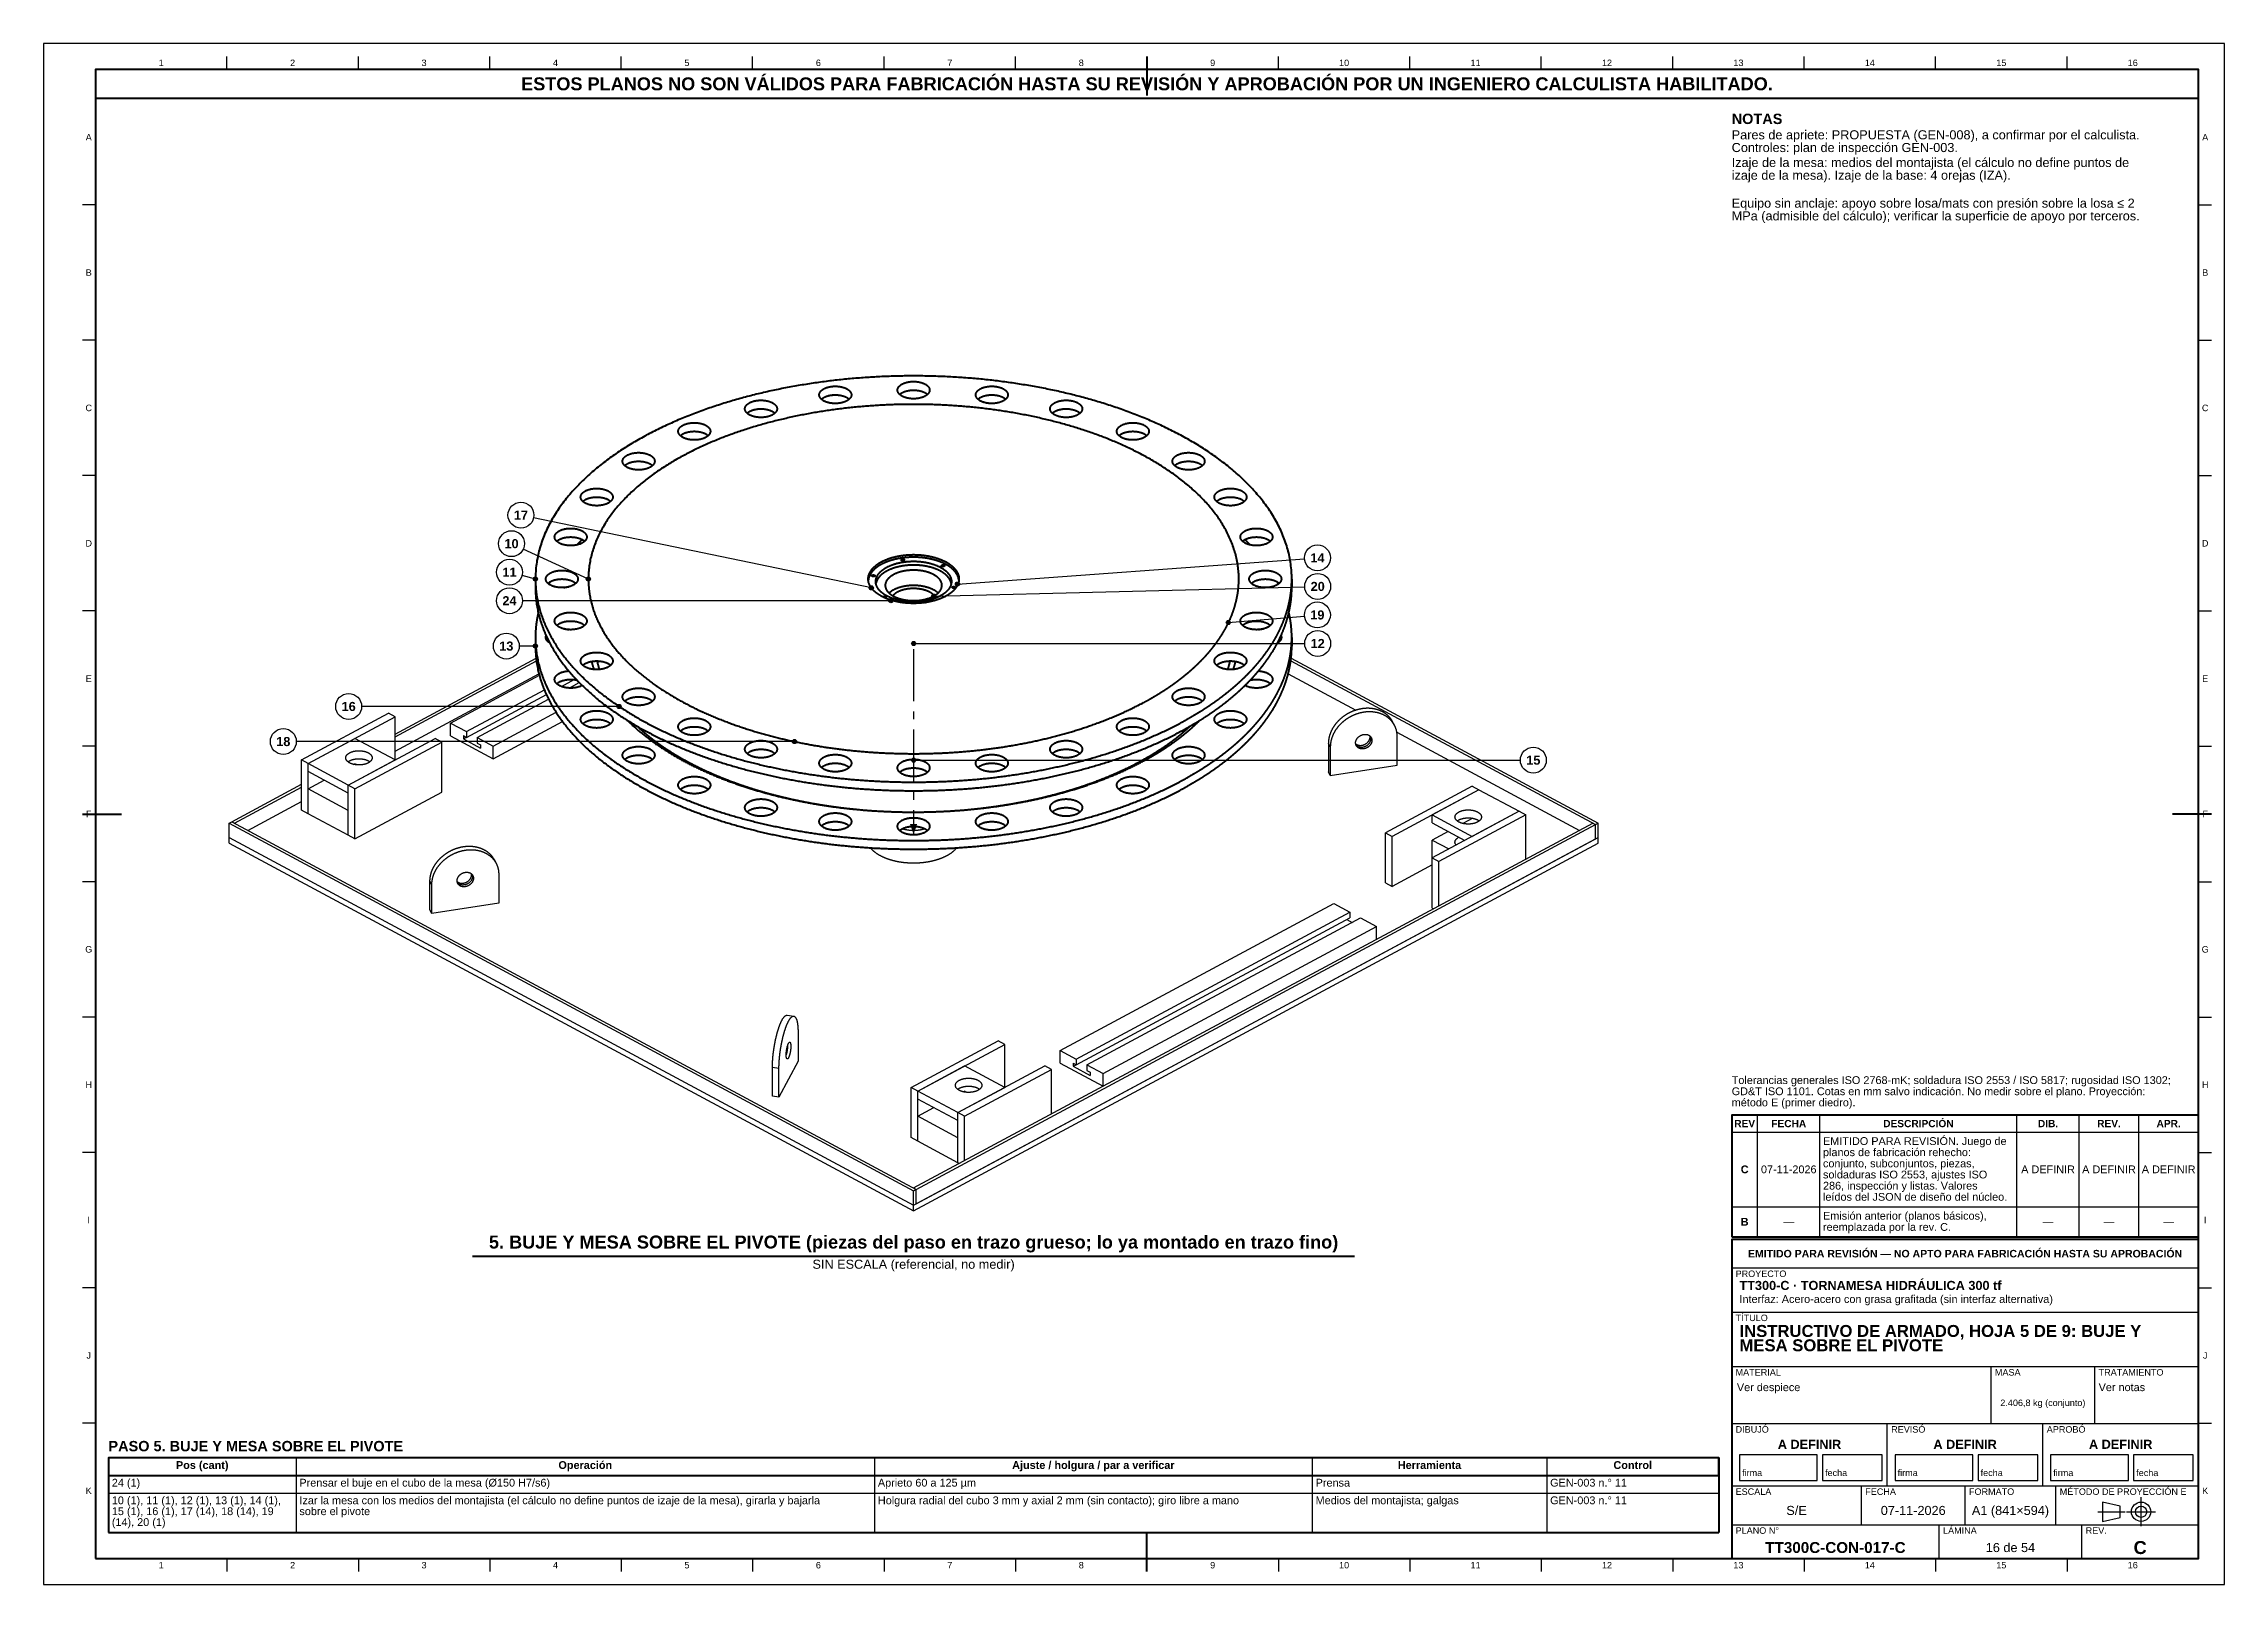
# Model space of a CAD drawing. Header units: millimetres. Extents: x 0 to 841, y 0 to 594.
import ezdxf
from ezdxf.enums import TextEntityAlignment as Align

# ---------------------------------------------------------------- set-up
doc = ezdxf.new("R2010")
doc.units = ezdxf.units.MM
doc.linetypes.add('EJE', pattern=[31, 20, -4, 3, -4])
for name, color, linetype, lineweight in [('ACH', 7, 'CONTINUOUS', 13), ('COTA', 7, 'CONTINUOUS', 25), ('EJE', 7, 'EJE', 25), ('FINA', 7, 'CONTINUOUS', 25), ('MARCO', 7, 'CONTINUOUS', 70), ('TXT', 7, 'CONTINUOUS', 25), ('VIS', 7, 'CONTINUOUS', 50)]:
    doc.layers.add(name, color=color, linetype=linetype, lineweight=lineweight)
doc.styles.add('STD', font='LiberationSans-Regular.ttf')
doc.styles.add('STDB', font='LiberationSans-Bold.ttf')

msp = doc.modelspace()

# ---------------------------------------------------------------- texts
at = {"layer": 'TXT'}
for s, height, style, p in [('1', 2.5, 'STD', (45.34, 586.6)), ('2', 2.5, 'STD', (96.03, 586.6)), ('3', 2.5, 'STD', (146.72, 586.6)), ('ESTOS PLANOS NO SON VÁLIDOS PARA FABRICACIÓN HASTA SU REVISIÓN Y APROBACIÓN POR UN INGENIERO CALCULISTA HABILITADO.', 5, 'STDB', (425.5, 578.5)), ('4', 2.5, 'STD', (197.41, 586.6)), ('5', 2.5, 'STD', (248.09, 586.6)), ('6', 2.5, 'STD', (298.78, 586.6)), ('7', 2.5, 'STD', (349.47, 586.6)), ('8', 2.5, 'STD', (400.16, 586.6)), ('9', 2.5, 'STD', (450.84, 586.6)), ('10', 2.5, 'STD', (501.53, 586.6)), ('11', 2.5, 'STD', (552.22, 586.6)), ('12', 2.5, 'STD', (602.91, 586.6)), ('13', 2.5, 'STD', (653.59, 586.6)), ('14', 2.5, 'STD', (704.28, 586.6)), ('15', 2.5, 'STD', (754.97, 586.6)), ('16', 2.5, 'STD', (805.66, 586.6)), ('A', 2.5, 'STD', (17.4, 557.91)), ('A', 2.5, 'STD', (833.6, 557.91)), ('B', 2.5, 'STD', (17.4, 505.73)), ('B', 2.5, 'STD', (833.6, 505.73)), ('C', 2.5, 'STD', (17.4, 453.55)), ('C', 2.5, 'STD', (833.6, 453.55)), ('17', 3.5, 'STDB', (184.08, 412.23)), ('D', 2.5, 'STD', (17.4, 401.36)), ('10', 3.5, 'STDB', (180.45, 401.23)), ('14', 3.5, 'STDB', (491.26, 395.74)), ('D', 2.5, 'STD', (833.6, 401.36)), ('11', 3.5, 'STDB', (179.66, 390.23)), ('24', 3.5, 'STDB', (179.66, 379.23)), ('20', 3.5, 'STDB', (491.34, 384.74)), ('19', 3.5, 'STDB', (491.22, 373.74)), ('13', 3.5, 'STDB', (178.44, 361.75)), ('12', 3.5, 'STDB', (491.34, 362.74)), ('E', 2.5, 'STD', (17.4, 349.18)), ('E', 2.5, 'STD', (833.6, 349.18)), ('16', 3.5, 'STDB', (117.64, 338.46)), ('18', 3.5, 'STDB', (92.44, 324.93)), ('15', 3.5, 'STDB', (574.5, 317.76)), ('F', 2.5, 'STD', (17.4, 297)), ('F', 2.5, 'STD', (833.6, 297)), ('G', 2.5, 'STD', (17.4, 244.82)), ('G', 2.5, 'STD', (833.6, 244.82)), ('H', 2.5, 'STD', (17.4, 192.64)), ('H', 2.5, 'STD', (833.6, 192.64)), ('REV', 2.8, 'STDB', (656, 177.65)), ('FECHA', 2.8, 'STDB', (673, 177.65)), ('DESCRIPCIÓN', 2.8, 'STDB', (723, 177.65)), ('DIB.', 2.8, 'STDB', (773, 177.65)), ('REV.', 2.8, 'STDB', (796.5, 177.65)), ('APR.', 2.8, 'STDB', (819.5, 177.65)), ('C', 3, 'STDB', (656, 160)), ('07-11-2026', 3, 'STD', (673, 160)), ('A DEFINIR', 3, 'STD', (773, 160)), ('A DEFINIR', 3, 'STD', (796.5, 160)), ('A DEFINIR', 3, 'STD', (819.5, 160)), ('I', 2.5, 'STD', (17.4, 140.45)), ('B', 3, 'STDB', (656, 139.8)), ('—', 3, 'STD', (673, 139.8)), ('—', 3, 'STD', (773, 139.8)), ('—', 3, 'STD', (796.5, 139.8)), ('—', 3, 'STD', (819.5, 139.8)), ('I', 2.5, 'STD', (833.6, 140.45)), ('EMITIDO PARA REVISIÓN — NO APTO PARA FABRICACIÓN HASTA SU APROBACIÓN', 2.9, 'STDB', (741, 127.5)), ('J', 2.5, 'STD', (17.4, 88.27)), ('J', 2.5, 'STD', (833.6, 88.27)), ('2.406,8 kg (conjunto)', 2.5, 'STD', (771, 70)), ('A DEFINIR', 3.5, 'STDB', (681, 54)), ('A DEFINIR', 3.5, 'STDB', (741, 54)), ('A DEFINIR', 3.5, 'STDB', (801, 54)), ('Pos (cant)', 3, 'STDB', (61.17, 46)), ('Operación', 3, 'STDB', (208.89, 46)), ('Ajuste / holgura / par a verificar', 3, 'STDB', (404.83, 46)), ('Herramienta', 3, 'STDB', (534.46, 46)), ('Control', 3, 'STDB', (612.84, 46)), ('K', 2.5, 'STD', (17.4, 36.09)), ('K', 2.5, 'STD', (833.6, 36.09)), ('S/E', 3.5, 'STD', (676, 28.5)), ('07-11-2026', 3.5, 'STD', (721, 28.5)), ('A1 (841×594)', 3.5, 'STD', (758.5, 28.5)), ('1', 2.5, 'STD', (45.34, 7.4)), ('2', 2.5, 'STD', (96.03, 7.4)), ('3', 2.5, 'STD', (146.72, 7.4)), ('4', 2.5, 'STD', (197.41, 7.4)), ('5', 2.5, 'STD', (248.09, 7.4)), ('6', 2.5, 'STD', (298.78, 7.4)), ('7', 2.5, 'STD', (349.47, 7.4)), ('8', 2.5, 'STD', (400.16, 7.4)), ('9', 2.5, 'STD', (450.84, 7.4)), ('10', 2.5, 'STD', (501.53, 7.4)), ('11', 2.5, 'STD', (552.22, 7.4)), ('12', 2.5, 'STD', (602.91, 7.4)), ('13', 2.5, 'STD', (653.59, 7.4)), ('TT300C-CON-017-C', 4.2, 'STDB', (691, 14.2)), ('14', 2.5, 'STD', (704.28, 7.4)), ('16 de 54', 3.5, 'STD', (758.5, 14.2)), ('15', 2.5, 'STD', (754.97, 7.4)), ('16', 2.5, 'STD', (805.66, 7.4)), ('C', 5, 'STDB', (808.5, 14.2))]:
    msp.add_text(s, height=height, dxfattribs=dict(at, style=style)).set_placement(p, align=Align.MIDDLE_CENTER)
for s, height, style, p in [('NOTAS', 4, 'STDB', (651, 567)), ('Controles: plan de inspección GEN-003.', 3.5, 'STD', (651, 555.7)), ('Pares de apriete: PROPUESTA (GEN-008), a confirmar por el calculista.', 3.5, 'STD', (651, 560.6)), ('Izaje de la mesa: medios del montajista (el cálculo no define puntos de', 3.5, 'STD', (651, 549.93)), ('izaje de la mesa). Izaje de la base: 4 orejas (IZA).', 3.5, 'STD', (651, 545.03)), ('Equipo sin anclaje: apoyo sobre losa/mats con presión sobre la losa ≤ 2', 3.5, 'STD', (651, 534.25)), ('MPa (admisible del cálculo); verificar la superficie de apoyo por terceros.', 3.5, 'STD', (651, 529.35)), ('planos de fabricación rehecho:', 3, 'STD', (686.2, 168.1)), ('EMITIDO PARA REVISIÓN. Juego de', 3, 'STD', (686.2, 172.4)), ('conjunto, subconjuntos, piezas,', 3, 'STD', (686.2, 163.8)), ('soldaduras ISO 2553, ajustes ISO', 3, 'STD', (686.2, 159.5)), ('286, inspección y listas. Valores', 3, 'STD', (686.2, 155.2)), ('leídos del JSON de diseño del núcleo.', 3, 'STD', (686.2, 150.9)), ('Emisión anterior (planos básicos),', 3, 'STD', (686.2, 143.6)), ('reemplazada por la rev. C.', 3, 'STD', (686.2, 139.3)), ('PROYECTO', 2.5, 'STD', (652.5, 121)), ('TT300-C · TORNAMESA HIDRÁULICA 300 tf', 3.5, 'STDB', (654, 117)), ('Interfaz: Acero-acero con grasa grafitada (sin interfaz alternativa)', 3, 'STD', (654, 111.5)), ('TÍTULO', 2.5, 'STD', (652.5, 104)), ('INSTRUCTIVO DE ARMADO, HOJA 5 DE 9: BUJE Y', 4.6, 'STDB', (654, 100)), ('MESA SOBRE EL PIVOTE', 4.6, 'STDB', (654, 94.48)), ('MATERIAL', 2.5, 'STD', (652.5, 83)), ('Ver despiece', 3, 'STD', (653, 77.5)), ('MASA', 2.5, 'STD', (752.5, 83)), ('Ver notas', 3, 'STD', (792.5, 77.5)), ('TRATAMIENTO', 2.5, 'STD', (792.5, 83)), ('DIBUJÓ', 2.5, 'STD', (652.5, 61)), ('REVISÓ', 2.5, 'STD', (712.5, 61)), ('APROBÓ', 2.5, 'STD', (772.5, 61)), ('PASO 5. BUJE Y MESA SOBRE EL PIVOTE', 4, 'STDB', (25, 55.3)), ('ESCALA', 2.5, 'STD', (652.5, 37)), ('FECHA', 2.5, 'STD', (702.5, 37)), ('FORMATO', 2.5, 'STD', (742.5, 37)), ('MÉTODO DE PROYECCIÓN E', 2.5, 'STD', (777.5, 37)), ('PLANO N°', 2.5, 'STD', (652.5, 22)), ('LÁMINA', 2.5, 'STD', (732.5, 22)), ('REV.', 2.5, 'STD', (787.5, 22))]:
    msp.add_text(s, height=height, dxfattribs=dict(at, style=style)).set_placement(p, align=Align.TOP_LEFT)
at = {"layer": 'TXT', "style": 'STD'}
for s, height, p in [('Tolerancias generales ISO 2768-mK; soldadura ISO 2553 / ISO 5817; rugosidad ISO 1302;', 3, (651, 192)), ('GD&T ISO 1101. Cotas en mm salvo indicación. No medir sobre el plano. Proyección:', 3, (651, 187.7)), ('método E (primer diedro).', 3, (651, 183.4)), ('firma', 2.5, (655, 41)), ('fecha', 2.5, (687, 41)), ('firma', 2.5, (715, 41)), ('fecha', 2.5, (747, 41)), ('firma', 2.5, (775, 41)), ('fecha', 2.5, (807, 41))]:
    msp.add_text(s, height=height, dxfattribs=at).set_placement(p, align=Align.BOTTOM_LEFT)
at = {"layer": 'TXT', "style": 'STDB'}
msp.add_text('5. BUJE Y MESA SOBRE EL PIVOTE (piezas del paso en trazo grueso; lo ya montado en trazo fino)', height=5, dxfattribs=at).set_placement((335.5, 127.98), align=Align.BOTTOM_CENTER)
at = {"layer": 'TXT', "style": 'STD'}
msp.add_text('SIN ESCALA (referencial, no medir)', height=3.5, dxfattribs=at).set_placement((335.5, 125.18), align=Align.TOP_CENTER)
for s, p in [('24 (1)', (26.3, 39.2)), ('10 (1), 11 (1), 12 (1), 13 (1), 14 (1),', (26.3, 32.4)), ('Prensar el buje en el cubo de la mesa (Ø150 H7/s6)', (98.65, 39.2)), ('Izar la mesa con los medios del montajista (el cálculo no define puntos de izaje de la mesa), girarla y bajarla', (98.65, 32.4)), ('Aprieto 60 a 125 µm', (321.73, 39.2)), ('Holgura radial del cubo 3 mm y axial 2 mm (sin contacto); giro libre a mano', (321.73, 32.4)), ('Prensa', (490.54, 39.2)), ('Medios del montajista; galgas', (490.54, 32.4)), ('GEN-003 n.° 11', (580.98, 39.2)), ('GEN-003 n.° 11', (580.98, 32.4)), ('(14), 20 (1)', (26.3, 24)), ('15 (1), 16 (1), 17 (14), 18 (14), 19', (26.3, 28.2)), ('sobre el pivote', (98.65, 28.2))]:
    msp.add_text(s, height=3, dxfattribs=at).set_placement(p, align=Align.MIDDLE_LEFT)

# ---------------------------------------------------------------- hatches: boundary and pattern name
at = {"layer": 'ACH'}
h = msp.add_hatch(color=7, dxfattribs=at)
h.dxf.hatch_style = 1
h.paths.add_polyline_path([(190.46, 387.59), (190.22, 388.16), (189.66, 388.39), (189.09, 388.16), (188.86, 387.59), (189.09, 387.03), (189.66, 386.79), (190.22, 387.03)])
h = msp.add_hatch(color=7, dxfattribs=at)
h.dxf.hatch_style = 1
h.paths.add_polyline_path([(210.88, 387.59), (210.64, 388.16), (210.08, 388.39), (209.51, 388.16), (209.28, 387.59), (209.51, 387.03), (210.08, 386.79), (210.64, 387.03)])
h = msp.add_hatch(color=7, dxfattribs=at)
h.dxf.hatch_style = 1
h.paths.add_polyline_path([(320.01, 384.18), (319.77, 384.75), (319.21, 384.98), (318.64, 384.75), (318.41, 384.18), (318.64, 383.61), (319.21, 383.38), (319.77, 383.61)])
h = msp.add_hatch(color=7, dxfattribs=at)
h.dxf.hatch_style = 1
h.paths.add_polyline_path([(327.55, 379.23), (327.32, 379.79), (326.75, 380.03), (326.18, 379.79), (325.95, 379.23), (326.18, 378.66), (326.75, 378.43), (327.32, 378.66)])
h = msp.add_hatch(color=7, dxfattribs=at)
h.dxf.hatch_style = 1
h.paths.add_polyline_path([(344.03, 380.98), (343.8, 381.54), (343.23, 381.78), (342.67, 381.54), (342.43, 380.98), (342.67, 380.41), (343.23, 380.18), (343.8, 380.41)])
h = msp.add_hatch(color=7, dxfattribs=at)
h.dxf.hatch_style = 1
h.paths.add_polyline_path([(353.21, 385.64), (352.98, 386.21), (352.41, 386.44), (351.85, 386.21), (351.61, 385.64), (351.85, 385.08), (352.41, 384.84), (352.98, 385.08)])
h = msp.add_hatch(color=7, dxfattribs=at)
h.dxf.hatch_style = 1
h.paths.add_polyline_path([(457.65, 370.83), (457.42, 371.39), (456.85, 371.63), (456.28, 371.39), (456.05, 370.83), (456.28, 370.26), (456.85, 370.03), (457.42, 370.26)])
h = msp.add_hatch(color=7, dxfattribs=at)
h.dxf.hatch_style = 1
h.paths.add_polyline_path([(190.46, 361.75), (190.22, 362.32), (189.66, 362.55), (189.09, 362.32), (188.86, 361.75), (189.09, 361.19), (189.66, 360.95), (190.22, 361.19)])
h = msp.add_hatch(color=7, dxfattribs=at)
h.dxf.hatch_style = 1
h.paths.add_polyline_path([(336.3, 362.74), (336.07, 363.3), (335.5, 363.54), (334.93, 363.3), (334.7, 362.74), (334.93, 362.17), (335.5, 361.94), (336.07, 362.17)])
h = msp.add_hatch(color=7, dxfattribs=at)
h.dxf.hatch_style = 1
h.paths.add_polyline_path([(222.71, 338.46), (222.48, 339.03), (221.91, 339.26), (221.35, 339.03), (221.11, 338.46), (221.35, 337.9), (221.91, 337.66), (222.48, 337.9)])
h = msp.add_hatch(color=7, dxfattribs=at)
h.dxf.hatch_style = 1
h.paths.add_polyline_path([(290.38, 324.93), (290.15, 325.5), (289.58, 325.73), (289.02, 325.5), (288.78, 324.93), (289.02, 324.36), (289.58, 324.13), (290.15, 324.36)])
h = msp.add_hatch(color=7, dxfattribs=at)
h.dxf.hatch_style = 1
h.paths.add_polyline_path([(336.3, 317.76), (336.07, 318.33), (335.5, 318.56), (334.93, 318.33), (334.7, 317.76), (334.93, 317.19), (335.5, 316.96), (336.07, 317.19)])

# ---------------------------------------------------------------- linework, layer by layer
at = {"layer": 'COTA'}
for p, q in [((319.21, 384.18), (188.98, 411.21)), ((210.08, 387.59), (184.99, 399.14)), ((352.41, 385.64), (486.27, 395.38)), ((189.66, 387.59), (184.49, 388.95)), ((326.75, 379.23), (184.66, 379.23)), ((343.23, 380.98), (486.34, 384.61)), ((456.85, 370.83), (486.24, 373.32)), ((189.66, 361.75), (183.44, 361.75)), ((335.5, 362.74), (486.34, 362.74)), ((221.91, 338.46), (122.64, 338.46)), ((289.58, 324.93), (97.44, 324.93)), ((335.5, 317.76), (569.5, 317.76))]:
    msp.add_line(p, q, dxfattribs=at)
for centre in [(189.66, 387.59), (210.08, 387.59), (319.21, 384.18), (326.75, 379.23), (343.23, 380.98), (352.41, 385.64), (456.85, 370.83), (189.66, 361.75), (335.5, 362.74), (221.91, 338.46), (289.58, 324.93), (335.5, 317.76)]:
    msp.add_circle(centre, 0.8, dxfattribs=at)
msp.add_solid([(335.5, 289.16), (336.9, 293.16), (334.1, 293.16)], dxfattribs=at)
at = {"layer": 'EJE'}
for p, q in [((335.5, 360.52), (335.5, 289.16)), ((792.14, 28), (802.68, 28)), ((803.3, 28), (814.46, 28)), ((808.88, 22.42), (808.88, 33.58))]:
    msp.add_line(p, q, dxfattribs=at)
at = {"layer": 'FINA'}
for p, q in [((70.69, 584), (70.69, 589)), ((121.38, 584), (121.38, 589)), ((172.06, 584), (172.06, 589)), ((222.75, 584), (222.75, 589)), ((273.44, 584), (273.44, 589)), ((324.12, 584), (324.12, 589)), ((374.81, 584), (374.81, 589)), ((425.5, 584), (425.5, 589)), ((476.19, 584), (476.19, 589)), ((526.88, 584), (526.88, 589)), ((577.56, 584), (577.56, 589)), ((628.25, 584), (628.25, 589)), ((678.94, 584), (678.94, 589)), ((729.62, 584), (729.62, 589)), ((780.31, 584), (780.31, 589)), ((20, 531.82), (15, 531.82)), ((831, 531.82), (836, 531.82)), ((20, 479.64), (15, 479.64)), ((831, 479.64), (836, 479.64)), ((20, 427.45), (15, 427.45)), ((831, 427.45), (836, 427.45)), ((20, 375.27), (15, 375.27)), ((831, 375.27), (836, 375.27)), ((20, 323.09), (15, 323.09)), ((831, 323.09), (836, 323.09)), ((20, 270.91), (15, 270.91)), ((831, 270.91), (836, 270.91)), ((20, 218.73), (15, 218.73)), ((831, 218.73), (836, 218.73)), ((661, 134), (661, 180.9)), ((685, 134), (685, 180.9)), ((761, 134), (761, 180.9)), ((785, 134), (785, 180.9)), ((808, 134), (808, 180.9)), ((651, 174.4), (831, 174.4)), ((20, 166.55), (15, 166.55)), ((831, 166.55), (836, 166.55)), ((651, 145.6), (831, 145.6)), ((651, 134), (831, 134)), ((651, 133), (831, 133)), ((651, 122), (831, 122)), ((20, 114.36), (15, 114.36)), ((831, 114.36), (836, 114.36)), ((651, 105), (831, 105)), ((651, 84), (831, 84)), ((751, 62), (751, 84)), ((791, 62), (791, 84)), ((20, 62.18), (15, 62.18)), ((651, 62), (831, 62)), ((711, 38), (711, 62)), ((771, 38), (771, 62)), ((831, 62.18), (836, 62.18)), ((97.35, 48.8), (97.35, 20)), ((320.43, 48.8), (320.43, 20)), ((489.24, 48.8), (489.24, 20)), ((579.68, 48.8), (579.68, 20)), ((25, 42), (646, 42)), ((25, 35.2), (646, 35.2)), ((651, 38), (831, 38)), ((701, 23), (701, 38)), ((741, 23), (741, 38)), ((776, 23), (776, 38)), ((651, 23), (831, 23)), ((731, 10), (731, 23)), ((786, 10), (786, 23)), ((70.69, 10), (70.69, 5)), ((121.38, 10), (121.38, 5)), ((172.06, 10), (172.06, 5)), ((222.75, 10), (222.75, 5)), ((273.44, 10), (273.44, 5)), ((324.12, 10), (324.12, 5)), ((374.81, 10), (374.81, 5)), ((425.5, 10), (425.5, 5)), ((476.19, 10), (476.19, 5)), ((526.88, 10), (526.88, 5)), ((577.56, 10), (577.56, 5)), ((628.25, 10), (628.25, 5)), ((678.94, 10), (678.94, 5)), ((729.62, 10), (729.62, 5)), ((780.31, 10), (780.31, 5))]:
    msp.add_line(p, q, dxfattribs=at)
for points in [[(0, 0), (841, 0), (841, 594), (0, 594)], [(654, 40), (684, 40), (684, 50), (654, 50)], [(686, 40), (709, 40), (709, 50), (686, 50)], [(714, 40), (744, 40), (744, 50), (714, 50)], [(746, 40), (769, 40), (769, 50), (746, 50)], [(774, 40), (804, 40), (804, 50), (774, 50)], [(806, 40), (829, 40), (829, 50), (806, 50)], [(794, 24.28), (800.82, 25.83), (800.82, 30.17), (794, 31.72)]]:
    msp.add_lwpolyline(points, close=True, dxfattribs=at)
for points in [[(481.34, 387.59), (481.33, 388.31), (481.32, 389.03), (481.29, 389.75), (481.24, 390.47), (481.19, 391.19), (481.12, 391.91), (481.04, 392.62), (480.95, 393.34), (480.84, 394.05), (480.73, 394.76), (480.6, 395.47), (480.46, 396.18), (480.31, 396.88), (480.15, 397.58), (479.98, 398.28), (479.79, 398.98), (479.6, 399.67), (479.39, 400.36), (479.17, 401.05), (478.94, 401.73), (478.71, 402.41), (478.46, 403.09), (478.2, 403.76), (477.93, 404.43), (477.65, 405.09), (477.36, 405.75), (477.07, 406.41), (476.76, 407.06), (476.45, 407.71), (476.12, 408.35), (475.79, 408.99), (475.45, 409.62), (475.1, 410.25), (474.74, 410.88), (474.38, 411.5), (474, 412.11), (473.62, 412.73), (473.23, 413.33), (472.84, 413.93), (472.44, 414.53), (472.03, 415.12), (471.61, 415.71), (471.19, 416.3), (470.76, 416.87), (470.32, 417.45), (469.88, 418.02), (469.43, 418.58), (468.98, 419.14), (468.52, 419.69), (468.06, 420.24), (467.58, 420.79), (467.11, 421.33), (466.63, 421.87), (466.14, 422.4), (465.65, 422.92), (465.15, 423.45), (464.65, 423.96), (464.15, 424.48), (463.64, 424.98), (463.12, 425.49), (462.6, 425.99), (462.08, 426.48), (461.55, 426.97), (461.02, 427.46), (460.49, 427.94), (459.95, 428.42), (459.4, 428.89), (458.86, 429.36), (458.31, 429.83), (457.75, 430.29), (457.2, 430.74), (456.64, 431.19), (456.07, 431.64), (455.51, 432.09), (454.93, 432.53), (454.36, 432.96), (453.79, 433.4), (453.21, 433.82), (452.62, 434.25), (452.04, 434.67), (451.45, 435.08), (450.86, 435.5), (450.27, 435.91), (449.67, 436.31), (449.07, 436.71), (448.47, 437.11), (447.87, 437.5), (447.27, 437.89), (446.66, 438.28), (446.05, 438.66), (445.44, 439.04), (444.82, 439.42), (444.21, 439.79), (443.59, 440.16), (442.97, 440.53), (442.34, 440.89), (441.72, 441.25), (441.09, 441.6), (440.46, 441.95), (439.83, 442.3), (439.2, 442.65), (438.57, 442.99), (437.93, 443.33), (437.29, 443.66), (436.66, 444), (436.02, 444.33), (435.37, 444.65), (434.73, 444.97), (434.08, 445.29), (433.44, 445.61), (432.79, 445.92), (432.14, 446.24), (431.49, 446.54), (430.83, 446.85), (430.18, 447.15), (429.53, 447.45), (428.87, 447.74), (428.21, 448.04), (427.55, 448.33), (426.89, 448.61), (426.23, 448.9), (425.57, 449.18), (424.9, 449.46), (424.24, 449.73), (423.57, 450), (422.9, 450.27), (422.23, 450.54), (421.56, 450.81), (420.89, 451.07), (420.22, 451.33), (419.55, 451.58), (418.87, 451.84), (418.2, 452.09), (417.52, 452.34), (416.84, 452.58), (416.17, 452.83), (415.49, 453.07), (414.81, 453.3), (414.13, 453.54), (413.45, 453.77), (412.76, 454), (412.08, 454.23), (411.4, 454.46), (410.71, 454.68), (410.02, 454.9), (409.34, 455.12), (408.65, 455.33), (407.96, 455.54), (407.27, 455.75), (406.58, 455.96), (405.89, 456.17), (405.2, 456.37), (404.51, 456.57), (403.82, 456.77), (403.13, 456.97), (402.43, 457.16), (401.74, 457.35), (401.04, 457.54), (400.35, 457.73), (399.65, 457.91), (398.95, 458.09), (398.26, 458.27), (397.56, 458.45), (396.86, 458.63), (396.16, 458.8), (395.46, 458.97), (394.76, 459.14), (394.06, 459.3), (393.36, 459.47), (392.66, 459.63), (391.95, 459.79), (391.25, 459.95), (390.55, 460.1), (389.84, 460.25), (389.14, 460.4), (388.44, 460.55), (387.73, 460.7), (387.02, 460.84), (386.32, 460.99), (385.61, 461.13), (384.91, 461.26), (384.2, 461.4), (383.49, 461.53), (382.78, 461.66), (382.07, 461.79), (381.36, 461.92), (380.66, 462.05), (379.95, 462.17), (379.24, 462.29), (378.53, 462.41), (377.81, 462.52), (377.1, 462.64), (376.39, 462.75), (375.68, 462.86), (374.97, 462.97), (374.26, 463.08), (373.54, 463.18), (372.83, 463.28), (372.12, 463.38), (371.4, 463.48), (370.69, 463.58), (369.98, 463.67), (369.26, 463.77), (368.55, 463.86), (367.83, 463.94), (367.12, 464.03), (366.4, 464.12), (365.69, 464.2), (364.97, 464.28), (364.25, 464.36), (363.54, 464.43), (362.82, 464.51), (362.11, 464.58), (361.39, 464.65), (360.67, 464.72), (359.95, 464.78), (359.24, 464.85), (358.52, 464.91), (357.8, 464.97), (357.08, 465.03), (356.37, 465.09), (355.65, 465.14), (354.93, 465.2), (354.21, 465.25), (353.49, 465.29), (352.77, 465.34), (352.06, 465.39), (351.34, 465.43), (350.62, 465.47), (349.9, 465.51), (349.18, 465.55), (348.46, 465.58), (347.74, 465.62), (347.02, 465.65), (346.3, 465.68), (345.58, 465.71), (344.86, 465.73), (344.14, 465.76), (343.42, 465.78), (342.7, 465.8), (341.98, 465.82), (341.26, 465.83), (340.54, 465.85), (339.82, 465.86), (339.1, 465.87), (338.38, 465.88), (337.66, 465.88), (336.94, 465.89), (336.22, 465.89), (335.5, 465.89), (334.78, 465.89), (334.06, 465.89), (333.34, 465.88), (332.62, 465.88), (331.9, 465.87), (331.18, 465.86), (330.46, 465.85), (329.74, 465.83), (329.02, 465.82), (328.3, 465.8), (327.58, 465.78), (326.86, 465.76), (326.14, 465.73), (325.42, 465.71), (324.7, 465.68), (323.98, 465.65), (323.26, 465.62), (322.54, 465.58), (321.82, 465.55), (321.1, 465.51), (320.38, 465.47), (319.66, 465.43), (318.94, 465.39), (318.23, 465.34), (317.51, 465.29), (316.79, 465.25), (316.07, 465.2), (315.35, 465.14), (314.63, 465.09), (313.92, 465.03), (313.2, 464.97), (312.48, 464.91), (311.76, 464.85), (311.05, 464.78), (310.33, 464.72), (309.61, 464.65), (308.89, 464.58), (308.18, 464.51), (307.46, 464.43), (306.75, 464.36), (306.03, 464.28), (305.31, 464.2), (304.6, 464.12), (303.88, 464.03), (303.17, 463.94), (302.45, 463.86), (301.74, 463.77), (301.02, 463.67), (300.31, 463.58), (299.6, 463.48), (298.88, 463.38), (298.17, 463.28), (297.46, 463.18), (296.74, 463.08), (296.03, 462.97), (295.32, 462.86), (294.61, 462.75), (293.9, 462.64), (293.19, 462.52), (292.47, 462.41), (291.76, 462.29), (291.05, 462.17), (290.34, 462.05), (289.64, 461.92), (288.93, 461.79), (288.22, 461.66), (287.51, 461.53), (286.8, 461.4), (286.09, 461.26), (285.39, 461.13), (284.68, 460.99), (283.98, 460.84), (283.27, 460.7), (282.56, 460.55), (281.86, 460.4), (281.16, 460.25), (280.45, 460.1), (279.75, 459.95), (279.05, 459.79), (278.34, 459.63), (277.64, 459.47), (276.94, 459.3), (276.24, 459.14), (275.54, 458.97), (274.84, 458.8), (274.14, 458.63), (273.44, 458.45), (272.74, 458.27), (272.05, 458.09), (271.35, 457.91), (270.65, 457.73), (269.96, 457.54), (269.26, 457.35), (268.57, 457.16), (267.87, 456.97), (267.18, 456.77), (266.49, 456.57), (265.8, 456.37), (265.11, 456.17), (264.42, 455.96), (263.73, 455.75), (263.04, 455.54), (262.35, 455.33), (261.66, 455.12), (260.98, 454.9), (260.29, 454.68), (259.6, 454.46), (258.92, 454.23), (258.24, 454), (257.55, 453.77), (256.87, 453.54), (256.19, 453.3), (255.51, 453.07), (254.83, 452.83), (254.16, 452.58), (253.48, 452.34), (252.8, 452.09), (252.13, 451.84), (251.45, 451.58), (250.78, 451.33), (250.11, 451.07), (249.44, 450.81), (248.77, 450.54), (248.1, 450.27), (247.43, 450), (246.76, 449.73), (246.1, 449.46), (245.43, 449.18), (244.77, 448.9), (244.11, 448.61), (243.45, 448.33), (242.79, 448.04), (242.13, 447.74), (241.47, 447.45), (240.82, 447.15), (240.17, 446.85), (239.51, 446.54), (238.86, 446.24), (238.21, 445.92), (237.56, 445.61), (236.92, 445.29), (236.27, 444.97), (235.63, 444.65), (234.98, 444.33), (234.34, 444), (233.71, 443.66), (233.07, 443.33), (232.43, 442.99), (231.8, 442.65), (231.17, 442.3), (230.54, 441.95), (229.91, 441.6), (229.28, 441.25), (228.66, 440.89), (228.03, 440.53), (227.41, 440.16), (226.79, 439.79), (226.18, 439.42), (225.56, 439.04), (224.95, 438.66), (224.34, 438.28), (223.73, 437.89), (223.13, 437.5), (222.53, 437.11), (221.93, 436.71), (221.33, 436.31), (220.73, 435.91), (220.14, 435.5), (219.55, 435.08), (218.96, 434.67), (218.38, 434.25), (217.79, 433.82), (217.21, 433.4), (216.64, 432.96), (216.07, 432.53), (215.49, 432.09), (214.93, 431.64), (214.36, 431.19), (213.8, 430.74), (213.25, 430.29), (212.69, 429.83), (212.14, 429.36), (211.6, 428.89), (211.05, 428.42), (210.51, 427.94), (209.98, 427.46), (209.45, 426.97), (208.92, 426.48), (208.4, 425.99), (207.88, 425.49), (207.36, 424.98), (206.85, 424.48), (206.35, 423.96), (205.85, 423.45), (205.35, 422.92), (204.86, 422.4), (204.37, 421.87), (203.89, 421.33), (203.42, 420.79), (202.94, 420.24), (202.48, 419.69), (202.02, 419.14), (201.57, 418.58), (201.12, 418.02), (200.68, 417.45), (200.24, 416.87), (199.81, 416.3), (199.39, 415.71), (198.97, 415.12), (198.56, 414.53), (198.16, 413.93), (197.77, 413.33), (197.38, 412.73), (197, 412.11), (196.62, 411.5), (196.26, 410.88), (195.9, 410.25), (195.55, 409.62), (195.21, 408.99), (194.88, 408.35), (194.55, 407.71), (194.24, 407.06), (193.93, 406.41), (193.64, 405.75), (193.35, 405.09), (193.07, 404.43), (192.8, 403.76), (192.54, 403.09), (192.29, 402.41), (192.06, 401.73), (191.83, 401.05), (191.61, 400.36), (191.4, 399.67), (191.21, 398.98), (191.02, 398.28), (190.85, 397.58), (190.69, 396.88), (190.54, 396.18), (190.4, 395.47), (190.27, 394.76), (190.16, 394.05), (190.05, 393.34), (189.96, 392.62), (189.88, 391.91), (189.81, 391.19), (189.76, 390.47), (189.71, 389.75), (189.68, 389.03), (189.67, 388.31), (189.66, 387.59)], [(329.3, 460.41), (329.31, 460.53), (329.32, 460.65), (329.34, 460.77), (329.37, 460.89), (329.4, 461), (329.44, 461.12), (329.49, 461.23), (329.54, 461.33), (329.6, 461.44), (329.67, 461.54), (329.74, 461.64), (329.81, 461.73), (329.89, 461.83), (329.97, 461.92), (330.06, 462), (330.14, 462.09), (330.23, 462.17), (330.32, 462.24), (330.42, 462.32), (330.52, 462.39), (330.61, 462.46), (330.71, 462.53), (330.82, 462.59), (330.92, 462.65), (331.02, 462.71), (331.13, 462.77), (331.24, 462.83), (331.34, 462.88), (331.45, 462.93), (331.56, 462.98), (331.67, 463.03), (331.78, 463.08), (331.9, 463.12), (332.01, 463.16), (332.12, 463.2), (332.24, 463.24), (332.35, 463.28), (332.47, 463.31), (332.58, 463.35), (332.7, 463.38), (332.82, 463.41), (332.93, 463.44), (333.05, 463.47), (333.17, 463.5), (333.29, 463.52), (333.4, 463.54), (333.52, 463.57), (333.64, 463.59), (333.76, 463.61), (333.88, 463.62), (334, 463.64), (334.12, 463.66), (334.24, 463.67), (334.36, 463.68), (334.48, 463.69), (334.6, 463.7), (334.72, 463.71), (334.84, 463.72), (334.96, 463.73), (335.08, 463.73), (335.2, 463.74), (335.32, 463.74), (335.44, 463.74), (335.56, 463.74), (335.68, 463.74), (335.8, 463.74), (335.92, 463.73), (336.04, 463.73), (336.16, 463.72), (336.28, 463.71), (336.4, 463.7), (336.52, 463.69), (336.64, 463.68), (336.76, 463.67), (336.88, 463.66), (337, 463.64), (337.12, 463.62), (337.24, 463.61), (337.36, 463.59), (337.48, 463.57), (337.6, 463.54), (337.71, 463.52), (337.83, 463.5), (337.95, 463.47), (338.07, 463.44), (338.18, 463.41), (338.3, 463.38), (338.42, 463.35), (338.53, 463.31), (338.65, 463.28), (338.76, 463.24), (338.88, 463.2), (338.99, 463.16), (339.1, 463.12), (339.22, 463.08), (339.33, 463.03), (339.44, 462.98), (339.55, 462.93), (339.66, 462.88), (339.76, 462.83), (339.87, 462.77), (339.98, 462.71), (340.08, 462.65), (340.18, 462.59), (340.29, 462.53), (340.39, 462.46), (340.48, 462.39), (340.58, 462.32), (340.68, 462.24), (340.77, 462.17), (340.86, 462.09), (340.94, 462), (341.03, 461.92), (341.11, 461.83), (341.19, 461.73), (341.26, 461.64), (341.33, 461.54), (341.4, 461.44), (341.46, 461.33), (341.51, 461.23), (341.56, 461.12), (341.6, 461), (341.63, 460.89), (341.66, 460.77), (341.68, 460.65), (341.69, 460.53), (341.7, 460.41)], [(460.92, 387.59), (460.92, 388.21), (460.9, 388.83), (460.88, 389.45), (460.84, 390.07), (460.79, 390.69), (460.73, 391.3), (460.66, 391.92), (460.59, 392.53), (460.5, 393.14), (460.4, 393.76), (460.29, 394.37), (460.17, 394.97), (460.04, 395.58), (459.9, 396.18), (459.75, 396.78), (459.59, 397.38), (459.42, 397.98), (459.24, 398.57), (459.06, 399.16), (458.86, 399.75), (458.66, 400.33), (458.44, 400.92), (458.22, 401.49), (457.99, 402.07), (457.75, 402.64), (457.5, 403.21), (457.25, 403.77), (456.99, 404.33), (456.71, 404.89), (456.44, 405.44), (456.15, 405.99), (455.86, 406.54), (455.56, 407.08), (455.25, 407.62), (454.93, 408.15), (454.61, 408.68), (454.29, 409.21), (453.95, 409.73), (453.61, 410.25), (453.27, 410.76), (452.91, 411.27), (452.56, 411.78), (452.19, 412.28), (451.82, 412.77), (451.45, 413.27), (451.07, 413.76), (450.68, 414.24), (450.29, 414.72), (449.9, 415.2), (449.5, 415.67), (449.09, 416.14), (448.68, 416.61), (448.27, 417.07), (447.85, 417.52), (447.43, 417.98), (447, 418.43), (446.57, 418.87), (446.14, 419.31), (445.7, 419.75), (445.26, 420.18), (444.81, 420.61), (444.36, 421.04), (443.91, 421.46), (443.45, 421.88), (442.99, 422.29), (442.52, 422.7), (442.06, 423.11), (441.59, 423.51), (441.11, 423.91), (440.64, 424.31), (440.16, 424.7), (439.68, 425.09), (439.19, 425.48), (438.7, 425.86), (438.21, 426.24), (437.72, 426.61), (437.23, 426.98), (436.73, 427.35), (436.23, 427.72), (435.72, 428.08), (435.22, 428.44), (434.71, 428.79), (434.2, 429.14), (433.69, 429.49), (433.17, 429.84), (432.66, 430.18), (432.14, 430.52), (431.62, 430.85), (431.1, 431.18), (430.57, 431.51), (430.04, 431.84), (429.52, 432.16), (428.99, 432.48), (428.45, 432.8), (427.92, 433.12), (427.39, 433.43), (426.85, 433.74), (426.31, 434.04), (425.77, 434.34), (425.23, 434.64), (424.68, 434.94), (424.14, 435.23), (423.59, 435.53), (423.04, 435.81), (422.49, 436.1), (421.94, 436.38), (421.39, 436.66), (420.84, 436.94), (420.28, 437.22), (419.73, 437.49), (419.17, 437.76), (418.61, 438.03), (418.05, 438.29), (417.49, 438.55), (416.93, 438.81), (416.36, 439.07), (415.8, 439.32), (415.23, 439.57), (414.66, 439.82), (414.1, 440.07), (413.53, 440.31), (412.96, 440.56), (412.39, 440.79), (411.81, 441.03), (411.24, 441.27), (410.67, 441.5), (410.09, 441.73), (409.51, 441.96), (408.94, 442.18), (408.36, 442.4), (407.78, 442.62), (407.2, 442.84), (406.62, 443.06), (406.04, 443.27), (405.46, 443.48), (404.87, 443.69), (404.29, 443.9), (403.7, 444.1), (403.12, 444.31), (402.53, 444.51), (401.95, 444.7), (401.36, 444.9), (400.77, 445.09), (400.18, 445.29), (399.59, 445.48), (399, 445.66), (398.41, 445.85), (397.82, 446.03), (397.23, 446.21), (396.63, 446.39), (396.04, 446.57), (395.44, 446.74), (394.85, 446.91), (394.25, 447.09), (393.66, 447.25), (393.06, 447.42), (392.46, 447.58), (391.87, 447.75), (391.27, 447.91), (390.67, 448.07), (390.07, 448.22), (389.47, 448.38), (388.87, 448.53), (388.27, 448.68), (387.67, 448.83), (387.07, 448.98), (386.46, 449.12), (385.86, 449.26), (385.26, 449.4), (384.66, 449.54), (384.05, 449.68), (383.45, 449.82), (382.84, 449.95), (382.24, 450.08), (381.63, 450.21), (381.02, 450.34), (380.42, 450.46), (379.81, 450.59), (379.2, 450.71), (378.6, 450.83), (377.99, 450.95), (377.38, 451.07), (376.77, 451.18), (376.16, 451.29), (375.55, 451.4), (374.94, 451.51), (374.33, 451.62), (373.72, 451.73), (373.11, 451.83), (372.5, 451.93), (371.89, 452.03), (371.28, 452.13), (370.67, 452.23), (370.06, 452.32), (369.44, 452.42), (368.83, 452.51), (368.22, 452.6), (367.6, 452.69), (366.99, 452.77), (366.38, 452.86), (365.76, 452.94), (365.15, 453.02), (364.54, 453.1), (363.92, 453.18), (363.31, 453.26), (362.69, 453.33), (362.08, 453.4), (361.46, 453.47), (360.84, 453.54), (360.23, 453.61), (359.61, 453.67), (359, 453.74), (358.38, 453.8), (357.76, 453.86), (357.15, 453.92), (356.53, 453.98), (355.91, 454.03), (355.3, 454.09), (354.68, 454.14), (354.06, 454.19), (353.44, 454.24), (352.83, 454.29), (352.21, 454.33), (351.59, 454.37), (350.97, 454.42), (350.36, 454.46), (349.74, 454.5), (349.12, 454.53), (348.5, 454.57), (347.88, 454.6), (347.26, 454.63), (346.65, 454.66), (346.03, 454.69), (345.41, 454.72), (344.79, 454.75), (344.17, 454.77), (343.55, 454.79), (342.93, 454.81), (342.31, 454.83), (341.69, 454.85), (341.07, 454.86), (340.45, 454.88), (339.84, 454.89), (339.22, 454.9), (338.6, 454.91), (337.98, 454.92), (337.36, 454.92), (336.74, 454.93), (336.12, 454.93), (335.5, 454.93), (334.88, 454.93), (334.26, 454.93), (333.64, 454.92), (333.02, 454.92), (332.4, 454.91), (331.78, 454.9), (331.16, 454.89), (330.55, 454.88), (329.93, 454.86), (329.31, 454.85), (328.69, 454.83), (328.07, 454.81), (327.45, 454.79), (326.83, 454.77), (326.21, 454.75), (325.59, 454.72), (324.97, 454.69), (324.35, 454.66), (323.74, 454.63), (323.12, 454.6), (322.5, 454.57), (321.88, 454.53), (321.26, 454.5), (320.64, 454.46), (320.03, 454.42), (319.41, 454.37), (318.79, 454.33), (318.17, 454.29), (317.56, 454.24), (316.94, 454.19), (316.32, 454.14), (315.7, 454.09), (315.09, 454.03), (314.47, 453.98), (313.85, 453.92), (313.24, 453.86), (312.62, 453.8), (312, 453.74), (311.39, 453.67), (310.77, 453.61), (310.16, 453.54), (309.54, 453.47), (308.92, 453.4), (308.31, 453.33), (307.69, 453.26), (307.08, 453.18), (306.46, 453.1), (305.85, 453.02), (305.24, 452.94), (304.62, 452.86), (304.01, 452.77), (303.4, 452.69), (302.78, 452.6), (302.17, 452.51), (301.56, 452.42), (300.94, 452.32), (300.33, 452.23), (299.72, 452.13), (299.11, 452.03), (298.5, 451.93), (297.89, 451.83), (297.28, 451.73), (296.67, 451.62), (296.06, 451.51), (295.45, 451.4), (294.84, 451.29), (294.23, 451.18), (293.62, 451.07), (293.01, 450.95), (292.4, 450.83), (291.8, 450.71), (291.19, 450.59), (290.58, 450.46), (289.98, 450.34), (289.37, 450.21), (288.76, 450.08), (288.16, 449.95), (287.55, 449.82), (286.95, 449.68), (286.34, 449.54), (285.74, 449.4), (285.14, 449.26), (284.54, 449.12), (283.93, 448.98), (283.33, 448.83), (282.73, 448.68), (282.13, 448.53), (281.53, 448.38), (280.93, 448.22), (280.33, 448.07), (279.73, 447.91), (279.13, 447.75), (278.54, 447.58), (277.94, 447.42), (277.34, 447.25), (276.75, 447.09), (276.15, 446.91), (275.56, 446.74), (274.96, 446.57), (274.37, 446.39), (273.77, 446.21), (273.18, 446.03), (272.59, 445.85), (272, 445.66), (271.41, 445.48), (270.82, 445.29), (270.23, 445.09), (269.64, 444.9), (269.05, 444.7), (268.47, 444.51), (267.88, 444.31), (267.3, 444.1), (266.71, 443.9), (266.13, 443.69), (265.54, 443.48), (264.96, 443.27), (264.38, 443.06), (263.8, 442.84), (263.22, 442.62), (262.64, 442.4), (262.06, 442.18), (261.49, 441.96), (260.91, 441.73), (260.33, 441.5), (259.76, 441.27), (259.19, 441.03), (258.61, 440.79), (258.04, 440.56), (257.47, 440.31), (256.9, 440.07), (256.34, 439.82), (255.77, 439.57), (255.2, 439.32), (254.64, 439.07), (254.07, 438.81), (253.51, 438.55), (252.95, 438.29), (252.39, 438.03), (251.83, 437.76), (251.27, 437.49), (250.72, 437.22), (250.16, 436.94), (249.61, 436.66), (249.06, 436.38), (248.51, 436.1), (247.96, 435.81), (247.41, 435.53), (246.86, 435.23), (246.32, 434.94), (245.77, 434.64), (245.23, 434.34), (244.69, 434.04), (244.15, 433.74), (243.61, 433.43), (243.08, 433.12), (242.55, 432.8), (242.01, 432.48), (241.48, 432.16), (240.95, 431.84), (240.43, 431.51), (239.9, 431.18), (239.38, 430.85), (238.86, 430.52), (238.34, 430.18), (237.83, 429.84), (237.31, 429.49), (236.8, 429.14), (236.29, 428.79), (235.78, 428.44), (235.28, 428.08), (234.77, 427.72), (234.27, 427.35), (233.77, 426.98), (233.28, 426.61), (232.79, 426.24), (232.3, 425.86), (231.81, 425.48), (231.32, 425.09), (230.84, 424.7), (230.36, 424.31), (229.89, 423.91), (229.41, 423.51), (228.94, 423.11), (228.48, 422.7), (228.01, 422.29), (227.55, 421.88), (227.09, 421.46), (226.64, 421.04), (226.19, 420.61), (225.74, 420.18), (225.3, 419.75), (224.86, 419.31), (224.43, 418.87), (224, 418.43), (223.57, 417.98), (223.15, 417.52), (222.73, 417.07), (222.32, 416.61), (221.91, 416.14), (221.5, 415.67), (221.1, 415.2), (220.71, 414.72), (220.32, 414.24), (219.93, 413.76), (219.55, 413.27), (219.18, 412.77), (218.81, 412.28), (218.44, 411.78), (218.09, 411.27), (217.73, 410.76), (217.39, 410.25), (217.05, 409.73), (216.71, 409.21), (216.39, 408.68), (216.07, 408.15), (215.75, 407.62), (215.44, 407.08), (215.14, 406.54), (214.85, 405.99), (214.56, 405.44), (214.29, 404.89), (214.01, 404.33), (213.75, 403.77), (213.5, 403.21), (213.25, 402.64), (213.01, 402.07), (212.78, 401.49), (212.56, 400.92), (212.34, 400.33), (212.14, 399.75), (211.94, 399.16), (211.76, 398.57), (211.58, 397.98), (211.41, 397.38), (211.25, 396.78), (211.1, 396.18), (210.96, 395.58), (210.83, 394.97), (210.71, 394.37), (210.6, 393.76), (210.5, 393.14), (210.41, 392.53), (210.34, 391.92), (210.27, 391.3), (210.21, 390.69), (210.16, 390.07), (210.12, 389.45), (210.1, 388.83), (210.08, 388.21), (210.08, 387.59)], [(460.92, 387.59), (460.92, 388.21), (460.9, 388.83), (460.88, 389.45), (460.84, 390.07), (460.79, 390.69), (460.73, 391.3), (460.66, 391.92), (460.59, 392.53), (460.5, 393.14), (460.4, 393.76), (460.29, 394.37), (460.17, 394.97), (460.04, 395.58), (459.9, 396.18), (459.75, 396.78), (459.59, 397.38), (459.42, 397.98), (459.24, 398.57), (459.06, 399.16), (458.86, 399.75), (458.66, 400.33), (458.44, 400.92), (458.22, 401.49), (457.99, 402.07), (457.75, 402.64), (457.5, 403.21), (457.25, 403.77), (456.99, 404.33), (456.71, 404.89), (456.44, 405.44), (456.15, 405.99), (455.86, 406.54), (455.56, 407.08), (455.25, 407.62), (454.93, 408.15), (454.61, 408.68), (454.29, 409.21), (453.95, 409.73), (453.61, 410.25), (453.27, 410.76), (452.91, 411.27), (452.56, 411.78), (452.19, 412.28), (451.82, 412.77), (451.45, 413.27), (451.07, 413.76), (450.68, 414.24), (450.29, 414.72), (449.9, 415.2), (449.5, 415.67), (449.09, 416.14), (448.68, 416.61), (448.27, 417.07), (447.85, 417.52), (447.43, 417.98), (447, 418.43), (446.57, 418.87), (446.14, 419.31), (445.7, 419.75), (445.26, 420.18), (444.81, 420.61), (444.36, 421.04), (443.91, 421.46), (443.45, 421.88), (442.99, 422.29), (442.52, 422.7), (442.06, 423.11), (441.59, 423.51), (441.11, 423.91), (440.64, 424.31), (440.16, 424.7), (439.68, 425.09), (439.19, 425.48), (438.7, 425.86), (438.21, 426.24), (437.72, 426.61), (437.23, 426.98), (436.73, 427.35), (436.23, 427.72), (435.72, 428.08), (435.22, 428.44), (434.71, 428.79), (434.2, 429.14), (433.69, 429.49), (433.17, 429.84), (432.66, 430.18), (432.14, 430.52), (431.62, 430.85), (431.1, 431.18), (430.57, 431.51), (430.04, 431.84), (429.52, 432.16), (428.99, 432.48), (428.45, 432.8), (427.92, 433.12), (427.39, 433.43), (426.85, 433.74), (426.31, 434.04), (425.77, 434.34), (425.23, 434.64), (424.68, 434.94), (424.14, 435.23), (423.59, 435.53), (423.04, 435.81), (422.49, 436.1), (421.94, 436.38), (421.39, 436.66), (420.84, 436.94), (420.28, 437.22), (419.73, 437.49), (419.17, 437.76), (418.61, 438.03), (418.05, 438.29), (417.49, 438.55), (416.93, 438.81), (416.36, 439.07), (415.8, 439.32), (415.23, 439.57), (414.66, 439.82), (414.1, 440.07), (413.53, 440.31), (412.96, 440.56), (412.39, 440.79), (411.81, 441.03), (411.24, 441.27), (410.67, 441.5), (410.09, 441.73), (409.51, 441.96), (408.94, 442.18), (408.36, 442.4), (407.78, 442.62), (407.2, 442.84), (406.62, 443.06), (406.04, 443.27), (405.46, 443.48), (404.87, 443.69), (404.29, 443.9), (403.7, 444.1), (403.12, 444.31), (402.53, 444.51), (401.95, 444.7), (401.36, 444.9), (400.77, 445.09), (400.18, 445.29), (399.59, 445.48), (399, 445.66), (398.41, 445.85), (397.82, 446.03), (397.23, 446.21), (396.63, 446.39), (396.04, 446.57), (395.44, 446.74), (394.85, 446.91), (394.25, 447.09), (393.66, 447.25), (393.06, 447.42), (392.46, 447.58), (391.87, 447.75), (391.27, 447.91), (390.67, 448.07), (390.07, 448.22), (389.47, 448.38), (388.87, 448.53), (388.27, 448.68), (387.67, 448.83), (387.07, 448.98), (386.46, 449.12), (385.86, 449.26), (385.26, 449.4), (384.66, 449.54), (384.05, 449.68), (383.45, 449.82), (382.84, 449.95), (382.24, 450.08), (381.63, 450.21), (381.02, 450.34), (380.42, 450.46), (379.81, 450.59), (379.2, 450.71), (378.6, 450.83), (377.99, 450.95), (377.38, 451.07), (376.77, 451.18), (376.16, 451.29), (375.55, 451.4), (374.94, 451.51), (374.33, 451.62), (373.72, 451.73), (373.11, 451.83), (372.5, 451.93), (371.89, 452.03), (371.28, 452.13), (370.67, 452.23), (370.06, 452.32), (369.44, 452.42), (368.83, 452.51), (368.22, 452.6), (367.6, 452.69), (366.99, 452.77), (366.38, 452.86), (365.76, 452.94), (365.15, 453.02), (364.54, 453.1), (363.92, 453.18), (363.31, 453.26), (362.69, 453.33), (362.08, 453.4), (361.46, 453.47), (360.84, 453.54), (360.23, 453.61), (359.61, 453.67), (359, 453.74), (358.38, 453.8), (357.76, 453.86), (357.15, 453.92), (356.53, 453.98), (355.91, 454.03), (355.3, 454.09), (354.68, 454.14), (354.06, 454.19), (353.44, 454.24), (352.83, 454.29), (352.21, 454.33), (351.59, 454.37), (350.97, 454.42), (350.36, 454.46), (349.74, 454.5), (349.12, 454.53), (348.5, 454.57), (347.88, 454.6), (347.26, 454.63), (346.65, 454.66), (346.03, 454.69), (345.41, 454.72), (344.79, 454.75), (344.17, 454.77), (343.55, 454.79), (342.93, 454.81), (342.31, 454.83), (341.69, 454.85), (341.07, 454.86), (340.45, 454.88), (339.84, 454.89), (339.22, 454.9), (338.6, 454.91), (337.98, 454.92), (337.36, 454.92), (336.74, 454.93), (336.12, 454.93), (335.5, 454.93), (334.88, 454.93), (334.26, 454.93), (333.64, 454.92), (333.02, 454.92), (332.4, 454.91), (331.78, 454.9), (331.16, 454.89), (330.55, 454.88), (329.93, 454.86), (329.31, 454.85), (328.69, 454.83), (328.07, 454.81), (327.45, 454.79), (326.83, 454.77), (326.21, 454.75), (325.59, 454.72), (324.97, 454.69), (324.35, 454.66), (323.74, 454.63), (323.12, 454.6), (322.5, 454.57), (321.88, 454.53), (321.26, 454.5), (320.64, 454.46), (320.03, 454.42), (319.41, 454.37), (318.79, 454.33), (318.17, 454.29), (317.56, 454.24), (316.94, 454.19), (316.32, 454.14), (315.7, 454.09), (315.09, 454.03), (314.47, 453.98), (313.85, 453.92), (313.24, 453.86), (312.62, 453.8), (312, 453.74), (311.39, 453.67), (310.77, 453.61), (310.16, 453.54), (309.54, 453.47), (308.92, 453.4), (308.31, 453.33), (307.69, 453.26), (307.08, 453.18), (306.46, 453.1), (305.85, 453.02), (305.24, 452.94), (304.62, 452.86), (304.01, 452.77), (303.4, 452.69), (302.78, 452.6), (302.17, 452.51), (301.56, 452.42), (300.94, 452.32), (300.33, 452.23), (299.72, 452.13), (299.11, 452.03), (298.5, 451.93), (297.89, 451.83), (297.28, 451.73), (296.67, 451.62), (296.06, 451.51), (295.45, 451.4), (294.84, 451.29), (294.23, 451.18), (293.62, 451.07), (293.01, 450.95), (292.4, 450.83), (291.8, 450.71), (291.19, 450.59), (290.58, 450.46), (289.98, 450.34), (289.37, 450.21), (288.76, 450.08), (288.16, 449.95), (287.55, 449.82), (286.95, 449.68), (286.34, 449.54), (285.74, 449.4), (285.14, 449.26), (284.54, 449.12), (283.93, 448.98), (283.33, 448.83), (282.73, 448.68), (282.13, 448.53), (281.53, 448.38), (280.93, 448.22), (280.33, 448.07), (279.73, 447.91), (279.13, 447.75), (278.54, 447.58), (277.94, 447.42), (277.34, 447.25), (276.75, 447.09), (276.15, 446.91), (275.56, 446.74), (274.96, 446.57), (274.37, 446.39), (273.77, 446.21), (273.18, 446.03), (272.59, 445.85), (272, 445.66), (271.41, 445.48), (270.82, 445.29), (270.23, 445.09), (269.64, 444.9), (269.05, 444.7), (268.47, 444.51), (267.88, 444.31), (267.3, 444.1), (266.71, 443.9), (266.13, 443.69), (265.54, 443.48), (264.96, 443.27), (264.38, 443.06), (263.8, 442.84), (263.22, 442.62), (262.64, 442.4), (262.06, 442.18), (261.49, 441.96), (260.91, 441.73), (260.33, 441.5), (259.76, 441.27), (259.19, 441.03), (258.61, 440.79), (258.04, 440.56), (257.47, 440.31), (256.9, 440.07), (256.34, 439.82), (255.77, 439.57), (255.2, 439.32), (254.64, 439.07), (254.07, 438.81), (253.51, 438.55), (252.95, 438.29), (252.39, 438.03), (251.83, 437.76), (251.27, 437.49), (250.72, 437.22), (250.16, 436.94), (249.61, 436.66), (249.06, 436.38), (248.51, 436.1), (247.96, 435.81), (247.41, 435.53), (246.86, 435.23), (246.32, 434.94), (245.77, 434.64), (245.23, 434.34), (244.69, 434.04), (244.15, 433.74), (243.61, 433.43), (243.08, 433.12), (242.55, 432.8), (242.01, 432.48), (241.48, 432.16), (240.95, 431.84), (240.43, 431.51), (239.9, 431.18), (239.38, 430.85), (238.86, 430.52), (238.34, 430.18), (237.83, 429.84), (237.31, 429.49), (236.8, 429.14), (236.29, 428.79), (235.78, 428.44), (235.28, 428.08), (234.77, 427.72), (234.27, 427.35), (233.77, 426.98), (233.28, 426.61), (232.79, 426.24), (232.3, 425.86), (231.81, 425.48), (231.32, 425.09), (230.84, 424.7), (230.36, 424.31), (229.89, 423.91), (229.41, 423.51), (228.94, 423.11), (228.48, 422.7), (228.01, 422.29), (227.55, 421.88), (227.09, 421.46), (226.64, 421.04), (226.19, 420.61), (225.74, 420.18), (225.3, 419.75), (224.86, 419.31), (224.43, 418.87), (224, 418.43), (223.57, 417.98), (223.15, 417.52), (222.73, 417.07), (222.32, 416.61), (221.91, 416.14), (221.5, 415.67), (221.1, 415.2), (220.71, 414.72), (220.32, 414.24), (219.93, 413.76), (219.55, 413.27), (219.18, 412.77), (218.81, 412.28), (218.44, 411.78), (218.09, 411.27), (217.73, 410.76), (217.39, 410.25), (217.05, 409.73), (216.71, 409.21), (216.39, 408.68), (216.07, 408.15), (215.75, 407.62), (215.44, 407.08), (215.14, 406.54), (214.85, 405.99), (214.56, 405.44), (214.29, 404.89), (214.01, 404.33), (213.75, 403.77), (213.5, 403.21), (213.25, 402.64), (213.01, 402.07), (212.78, 401.49), (212.56, 400.92), (212.34, 400.33), (212.14, 399.75), (211.94, 399.16), (211.76, 398.57), (211.58, 397.98), (211.41, 397.38), (211.25, 396.78), (211.1, 396.18), (210.96, 395.58), (210.83, 394.97), (210.71, 394.37), (210.6, 393.76), (210.5, 393.14), (210.41, 392.53), (210.34, 391.92), (210.27, 391.3), (210.21, 390.69), (210.16, 390.07), (210.12, 389.45), (210.1, 388.83), (210.08, 388.21), (210.08, 387.59)], [(270.45, 453.2), (270.46, 453.32), (270.47, 453.44), (270.49, 453.56), (270.52, 453.68), (270.55, 453.79), (270.59, 453.91), (270.64, 454.02), (270.7, 454.12), (270.76, 454.23), (270.82, 454.33), (270.89, 454.43), (270.96, 454.52), (271.04, 454.62), (271.12, 454.7), (271.21, 454.79), (271.29, 454.87), (271.38, 454.95), (271.48, 455.03), (271.57, 455.11), (271.67, 455.18), (271.77, 455.25), (271.87, 455.32), (271.97, 455.38), (272.07, 455.44), (272.18, 455.5), (272.28, 455.56), (272.39, 455.62), (272.5, 455.67), (272.6, 455.72), (272.71, 455.77), (272.83, 455.82), (272.94, 455.86), (273.05, 455.91), (273.16, 455.95), (273.28, 455.99), (273.39, 456.03), (273.5, 456.07), (273.62, 456.1), (273.73, 456.14), (273.85, 456.17), (273.97, 456.2), (274.08, 456.23), (274.2, 456.26), (274.32, 456.28), (274.44, 456.31), (274.55, 456.33), (274.67, 456.35), (274.79, 456.38), (274.91, 456.39), (275.03, 456.41), (275.15, 456.43), (275.27, 456.44), (275.39, 456.46), (275.51, 456.47), (275.63, 456.48), (275.75, 456.49), (275.87, 456.5), (275.99, 456.51), (276.11, 456.52), (276.23, 456.52), (276.35, 456.52), (276.47, 456.53), (276.59, 456.53), (276.71, 456.53), (276.83, 456.53), (276.95, 456.52), (277.07, 456.52), (277.19, 456.52), (277.31, 456.51), (277.43, 456.5), (277.55, 456.49), (277.67, 456.48), (277.79, 456.47), (277.91, 456.46), (278.03, 456.44), (278.15, 456.43), (278.27, 456.41), (278.39, 456.39), (278.51, 456.38), (278.63, 456.35), (278.75, 456.33), (278.87, 456.31), (278.98, 456.28), (279.1, 456.26), (279.22, 456.23), (279.34, 456.2), (279.45, 456.17), (279.57, 456.14), (279.68, 456.1), (279.8, 456.07), (279.91, 456.03), (280.03, 455.99), (280.14, 455.95), (280.25, 455.91), (280.37, 455.86), (280.48, 455.82), (280.59, 455.77), (280.7, 455.72), (280.81, 455.67), (280.92, 455.62), (281.02, 455.56), (281.13, 455.5), (281.23, 455.44), (281.34, 455.38), (281.44, 455.32), (281.54, 455.25), (281.64, 455.18), (281.73, 455.11), (281.83, 455.03), (281.92, 454.95), (282.01, 454.87), (282.1, 454.79), (282.18, 454.7), (282.26, 454.62), (282.34, 454.52), (282.41, 454.43), (282.48, 454.33), (282.55, 454.23), (282.61, 454.12), (282.66, 454.02), (282.71, 453.91), (282.75, 453.79), (282.79, 453.68), (282.81, 453.56), (282.83, 453.44), (282.85, 453.32), (282.85, 453.2)], [(299.12, 458.59), (299.12, 458.71), (299.14, 458.83), (299.16, 458.95), (299.18, 459.06), (299.22, 459.18), (299.26, 459.29), (299.31, 459.4), (299.36, 459.51), (299.42, 459.61), (299.49, 459.72), (299.56, 459.81), (299.63, 459.91), (299.71, 460), (299.79, 460.09), (299.87, 460.18), (299.96, 460.26), (300.05, 460.34), (300.14, 460.42), (300.24, 460.49), (300.33, 460.56), (300.43, 460.63), (300.53, 460.7), (300.64, 460.77), (300.74, 460.83), (300.84, 460.89), (300.95, 460.95), (301.06, 461), (301.16, 461.06), (301.27, 461.11), (301.38, 461.16), (301.49, 461.2), (301.6, 461.25), (301.72, 461.29), (301.83, 461.34), (301.94, 461.38), (302.06, 461.42), (302.17, 461.45), (302.29, 461.49), (302.4, 461.52), (302.52, 461.55), (302.63, 461.59), (302.75, 461.62), (302.87, 461.64), (302.99, 461.67), (303.1, 461.69), (303.22, 461.72), (303.34, 461.74), (303.46, 461.76), (303.58, 461.78), (303.7, 461.8), (303.82, 461.81), (303.94, 461.83), (304.06, 461.84), (304.18, 461.86), (304.3, 461.87), (304.42, 461.88), (304.54, 461.89), (304.66, 461.89), (304.78, 461.9), (304.9, 461.91), (305.02, 461.91), (305.14, 461.91), (305.26, 461.91), (305.38, 461.91), (305.5, 461.91), (305.62, 461.91), (305.74, 461.91), (305.86, 461.9), (305.98, 461.89), (306.1, 461.89), (306.22, 461.88), (306.34, 461.87), (306.46, 461.86), (306.58, 461.84), (306.7, 461.83), (306.82, 461.81), (306.94, 461.8), (307.06, 461.78), (307.18, 461.76), (307.3, 461.74), (307.42, 461.72), (307.53, 461.69), (307.65, 461.67), (307.77, 461.64), (307.89, 461.62), (308, 461.59), (308.12, 461.55), (308.24, 461.52), (308.35, 461.49), (308.47, 461.45), (308.58, 461.42), (308.7, 461.38), (308.81, 461.34), (308.92, 461.29), (309.03, 461.25), (309.15, 461.2), (309.26, 461.16), (309.37, 461.11), (309.47, 461.06), (309.58, 461), (309.69, 460.95), (309.8, 460.89), (309.9, 460.83), (310, 460.77), (310.1, 460.7), (310.2, 460.63), (310.3, 460.56), (310.4, 460.49), (310.49, 460.42), (310.59, 460.34), (310.68, 460.26), (310.76, 460.18), (310.85, 460.09), (310.93, 460), (311.01, 459.91), (311.08, 459.81), (311.15, 459.72), (311.21, 459.61), (311.27, 459.51), (311.33, 459.4), (311.38, 459.29), (311.42, 459.18), (311.45, 459.06), (311.48, 458.95), (311.5, 458.83), (311.51, 458.71), (311.52, 458.59)], [(309.7, 456.23), (309.6, 456.18), (309.49, 456.12), (309.38, 456.07), (309.27, 456.02), (309.16, 455.97), (309.05, 455.93), (308.93, 455.88), (308.82, 455.84), (308.71, 455.8), (308.59, 455.76), (308.48, 455.72), (308.36, 455.69), (308.25, 455.65), (308.13, 455.62), (308.01, 455.59), (307.9, 455.56), (307.78, 455.53), (307.66, 455.51), (307.54, 455.48), (307.43, 455.46), (307.31, 455.43), (307.19, 455.41), (307.07, 455.39), (306.95, 455.38), (306.83, 455.36), (306.71, 455.34), (306.59, 455.33), (306.47, 455.32), (306.35, 455.3), (306.23, 455.29), (306.11, 455.29), (305.99, 455.28), (305.87, 455.27), (305.75, 455.27), (305.63, 455.26), (305.51, 455.26), (305.39, 455.26), (305.27, 455.26), (305.15, 455.26), (305.03, 455.26), (304.91, 455.27), (304.79, 455.27), (304.66, 455.28), (304.54, 455.28), (304.42, 455.29), (304.3, 455.3), (304.18, 455.31), (304.06, 455.33), (303.94, 455.34), (303.82, 455.36), (303.7, 455.37), (303.59, 455.39), (303.47, 455.41), (303.35, 455.43), (303.23, 455.45), (303.11, 455.48), (302.99, 455.5), (302.87, 455.53), (302.76, 455.56), (302.64, 455.59), (302.52, 455.62), (302.41, 455.65), (302.29, 455.68), (302.18, 455.72), (302.06, 455.76), (301.95, 455.79), (301.83, 455.83), (301.72, 455.88), (301.61, 455.92), (301.5, 455.97), (301.39, 456.01), (301.28, 456.06), (301.17, 456.12), (301.06, 456.17), (300.95, 456.22), (300.85, 456.28), (300.74, 456.34), (300.64, 456.41), (300.54, 456.47), (300.44, 456.54), (300.34, 456.61), (300.24, 456.68), (300.15, 456.75), (300.05, 456.83), (299.96, 456.91), (299.88, 456.99), (299.79, 457.08), (299.71, 457.17), (299.63, 457.26), (299.56, 457.36), (299.49, 457.46), (299.42, 457.56), (299.36, 457.66), (299.31, 457.77), (299.26, 457.88), (299.22, 457.99), (299.18, 458.11), (299.16, 458.23), (299.14, 458.35), (299.12, 458.47), (299.12, 458.59)], [(299.95, 456.93), (300.04, 457.01), (300.13, 457.08), (300.22, 457.16), (300.32, 457.23), (300.42, 457.3), (300.52, 457.37), (300.62, 457.44), (300.73, 457.5), (300.83, 457.56), (300.94, 457.62), (301.04, 457.67), (301.15, 457.73), (301.26, 457.78), (301.37, 457.83), (301.48, 457.88), (301.59, 457.92), (301.71, 457.97), (301.82, 458.01), (301.93, 458.05), (302.05, 458.09), (302.16, 458.13), (302.28, 458.16), (302.39, 458.2), (302.51, 458.23), (302.63, 458.26), (302.74, 458.29), (302.86, 458.32), (302.98, 458.35), (303.1, 458.37), (303.22, 458.39), (303.33, 458.42), (303.45, 458.44), (303.57, 458.46), (303.69, 458.48), (303.81, 458.49), (303.93, 458.51), (304.05, 458.52), (304.17, 458.53), (304.29, 458.55), (304.41, 458.56), (304.53, 458.57), (304.65, 458.57), (304.78, 458.58), (304.9, 458.58), (305.02, 458.59), (305.14, 458.59), (305.26, 458.59), (305.38, 458.59), (305.5, 458.59), (305.62, 458.59), (305.74, 458.58), (305.86, 458.58), (305.98, 458.57), (306.1, 458.57), (306.22, 458.56), (306.35, 458.55), (306.47, 458.53), (306.59, 458.52), (306.71, 458.51), (306.83, 458.49), (306.95, 458.48), (307.07, 458.46), (307.18, 458.44), (307.3, 458.42), (307.42, 458.39), (307.54, 458.37), (307.66, 458.35), (307.78, 458.32), (307.89, 458.29), (308.01, 458.26), (308.13, 458.23), (308.25, 458.2), (308.36, 458.16), (308.48, 458.13), (308.59, 458.09), (308.71, 458.05), (308.82, 458.01), (308.93, 457.97), (309.05, 457.92), (309.16, 457.88), (309.27, 457.83), (309.38, 457.78), (309.49, 457.73), (309.6, 457.67), (309.7, 457.62), (309.81, 457.56), (309.91, 457.5), (310.02, 457.44), (310.12, 457.37), (310.22, 457.3), (310.32, 457.23), (310.41, 457.16), (310.51, 457.08), (310.6, 457.01), (310.69, 456.93)], [(311.52, 458.59), (311.51, 458.46), (311.5, 458.34), (311.48, 458.21), (311.45, 458.09), (311.41, 457.97), (311.37, 457.86), (311.32, 457.74), (311.26, 457.63), (311.19, 457.53), (311.13, 457.42), (311.05, 457.32), (310.97, 457.22), (310.89, 457.13), (310.81, 457.04), (310.72, 456.95), (310.63, 456.87), (310.53, 456.79), (310.43, 456.71), (310.34, 456.63), (310.23, 456.56), (310.13, 456.49), (310.03, 456.42), (309.92, 456.36), (309.81, 456.29), (309.7, 456.23)], [(339.88, 458.06), (339.78, 458), (339.67, 457.95), (339.56, 457.9), (339.45, 457.85), (339.34, 457.8), (339.23, 457.75), (339.11, 457.71), (339, 457.67), (338.89, 457.63), (338.77, 457.59), (338.66, 457.55), (338.54, 457.51), (338.43, 457.48), (338.31, 457.45), (338.2, 457.42), (338.08, 457.39), (337.96, 457.36), (337.84, 457.33), (337.73, 457.31), (337.61, 457.28), (337.49, 457.26), (337.37, 457.24), (337.25, 457.22), (337.13, 457.2), (337.01, 457.18), (336.89, 457.17), (336.77, 457.16), (336.65, 457.14), (336.53, 457.13), (336.41, 457.12), (336.29, 457.11), (336.17, 457.1), (336.05, 457.1), (335.93, 457.09), (335.81, 457.09), (335.69, 457.09), (335.57, 457.08), (335.45, 457.08), (335.33, 457.09), (335.21, 457.09), (335.09, 457.09), (334.97, 457.1), (334.85, 457.1), (334.73, 457.11), (334.6, 457.12), (334.48, 457.13), (334.36, 457.14), (334.24, 457.15), (334.12, 457.17), (334, 457.18), (333.89, 457.2), (333.77, 457.22), (333.65, 457.24), (333.53, 457.26), (333.41, 457.28), (333.29, 457.3), (333.17, 457.33), (333.06, 457.35), (332.94, 457.38), (332.82, 457.41), (332.7, 457.44), (332.59, 457.47), (332.47, 457.51), (332.36, 457.54), (332.24, 457.58), (332.13, 457.62), (332.01, 457.66), (331.9, 457.7), (331.79, 457.75), (331.68, 457.79), (331.57, 457.84), (331.46, 457.89), (331.35, 457.94), (331.24, 457.99), (331.13, 458.05), (331.03, 458.11), (330.92, 458.17), (330.82, 458.23), (330.72, 458.3), (330.62, 458.36), (330.52, 458.43), (330.42, 458.5), (330.33, 458.58), (330.23, 458.66), (330.14, 458.74), (330.06, 458.82), (329.97, 458.91), (329.89, 459), (329.81, 459.09), (329.74, 459.18), (329.67, 459.28), (329.61, 459.38), (329.55, 459.49), (329.49, 459.6), (329.44, 459.71), (329.4, 459.82), (329.37, 459.94), (329.34, 460.05), (329.32, 460.17), (329.31, 460.29), (329.3, 460.41)], [(330.13, 458.75), (330.22, 458.83), (330.31, 458.91), (330.41, 458.99), (330.5, 459.06), (330.6, 459.13), (330.7, 459.2), (330.8, 459.26), (330.91, 459.32), (331.01, 459.38), (331.12, 459.44), (331.22, 459.5), (331.33, 459.55), (331.44, 459.6), (331.55, 459.65), (331.66, 459.7), (331.77, 459.75), (331.89, 459.79), (332, 459.84), (332.11, 459.88), (332.23, 459.92), (332.34, 459.95), (332.46, 459.99), (332.57, 460.02), (332.69, 460.06), (332.81, 460.09), (332.92, 460.12), (333.04, 460.14), (333.16, 460.17), (333.28, 460.2), (333.4, 460.22), (333.52, 460.24), (333.63, 460.26), (333.75, 460.28), (333.87, 460.3), (333.99, 460.32), (334.11, 460.33), (334.23, 460.35), (334.35, 460.36), (334.47, 460.37), (334.59, 460.38), (334.71, 460.39), (334.84, 460.4), (334.96, 460.4), (335.08, 460.41), (335.2, 460.41), (335.32, 460.42), (335.44, 460.42), (335.56, 460.42), (335.68, 460.42), (335.8, 460.41), (335.92, 460.41), (336.04, 460.4), (336.16, 460.4), (336.29, 460.39), (336.41, 460.38), (336.53, 460.37), (336.65, 460.36), (336.77, 460.35), (336.89, 460.33), (337.01, 460.32), (337.13, 460.3), (337.25, 460.28), (337.37, 460.26), (337.48, 460.24), (337.6, 460.22), (337.72, 460.2), (337.84, 460.17), (337.96, 460.14), (338.08, 460.12), (338.19, 460.09), (338.31, 460.06), (338.43, 460.02), (338.54, 459.99), (338.66, 459.95), (338.77, 459.92), (338.89, 459.88), (339, 459.84), (339.11, 459.79), (339.23, 459.75), (339.34, 459.7), (339.45, 459.65), (339.56, 459.6), (339.67, 459.55), (339.78, 459.5), (339.88, 459.44), (339.99, 459.38), (340.09, 459.32), (340.2, 459.26), (340.3, 459.2), (340.4, 459.13), (340.5, 459.06), (340.59, 458.99), (340.69, 458.91), (340.78, 458.83), (340.87, 458.75)], [(341.7, 460.41), (341.69, 460.29), (341.68, 460.16), (341.66, 460.04), (341.63, 459.92), (341.59, 459.8), (341.55, 459.68), (341.5, 459.57), (341.44, 459.46), (341.38, 459.35), (341.31, 459.25), (341.23, 459.15), (341.16, 459.05), (341.07, 458.96), (340.99, 458.86), (340.9, 458.78), (340.81, 458.69), (340.71, 458.61), (340.62, 458.53), (340.52, 458.46), (340.41, 458.38), (340.31, 458.31), (340.21, 458.25), (340.1, 458.18), (339.99, 458.12), (339.88, 458.06)], [(359.48, 458.59), (359.49, 458.71), (359.5, 458.83), (359.52, 458.95), (359.55, 459.06), (359.58, 459.18), (359.62, 459.29), (359.67, 459.4), (359.73, 459.51), (359.79, 459.61), (359.85, 459.72), (359.92, 459.81), (359.99, 459.91), (360.07, 460), (360.15, 460.09), (360.24, 460.18), (360.32, 460.26), (360.41, 460.34), (360.51, 460.42), (360.6, 460.49), (360.7, 460.56), (360.8, 460.63), (360.9, 460.7), (361, 460.77), (361.1, 460.83), (361.2, 460.89), (361.31, 460.95), (361.42, 461), (361.53, 461.06), (361.63, 461.11), (361.74, 461.16), (361.85, 461.2), (361.97, 461.25), (362.08, 461.29), (362.19, 461.34), (362.3, 461.38), (362.42, 461.42), (362.53, 461.45), (362.65, 461.49), (362.76, 461.52), (362.88, 461.55), (363, 461.59), (363.11, 461.62), (363.23, 461.64), (363.35, 461.67), (363.47, 461.69), (363.58, 461.72), (363.7, 461.74), (363.82, 461.76), (363.94, 461.78), (364.06, 461.8), (364.18, 461.81), (364.3, 461.83), (364.42, 461.84), (364.54, 461.86), (364.66, 461.87), (364.78, 461.88), (364.9, 461.89), (365.02, 461.89), (365.14, 461.9), (365.26, 461.91), (365.38, 461.91), (365.5, 461.91), (365.62, 461.91), (365.74, 461.91), (365.86, 461.91), (365.98, 461.91), (366.1, 461.91), (366.22, 461.9), (366.34, 461.89), (366.46, 461.89), (366.58, 461.88), (366.7, 461.87), (366.82, 461.86), (366.94, 461.84), (367.06, 461.83), (367.18, 461.81), (367.3, 461.8), (367.42, 461.78), (367.54, 461.76), (367.66, 461.74), (367.78, 461.72), (367.9, 461.69), (368.01, 461.67), (368.13, 461.64), (368.25, 461.62), (368.37, 461.59), (368.48, 461.55), (368.6, 461.52), (368.71, 461.49), (368.83, 461.45), (368.94, 461.42), (369.06, 461.38), (369.17, 461.34), (369.28, 461.29), (369.4, 461.25), (369.51, 461.2), (369.62, 461.16), (369.73, 461.11), (369.84, 461.06), (369.94, 461), (370.05, 460.95), (370.16, 460.89), (370.26, 460.83), (370.36, 460.77), (370.47, 460.7), (370.57, 460.63), (370.67, 460.56), (370.76, 460.49), (370.86, 460.42), (370.95, 460.34), (371.04, 460.26), (371.13, 460.18), (371.21, 460.09), (371.29, 460), (371.37, 459.91), (371.44, 459.81), (371.51, 459.72), (371.58, 459.61), (371.64, 459.51), (371.69, 459.4), (371.74, 459.29), (371.78, 459.18), (371.82, 459.06), (371.84, 458.95), (371.86, 458.83), (371.88, 458.71), (371.88, 458.59)], [(370.06, 456.23), (369.96, 456.18), (369.85, 456.12), (369.74, 456.07), (369.63, 456.02), (369.52, 455.97), (369.41, 455.93), (369.3, 455.88), (369.18, 455.84), (369.07, 455.8), (368.96, 455.76), (368.84, 455.72), (368.73, 455.69), (368.61, 455.65), (368.49, 455.62), (368.38, 455.59), (368.26, 455.56), (368.14, 455.53), (368.02, 455.51), (367.91, 455.48), (367.79, 455.46), (367.67, 455.43), (367.55, 455.41), (367.43, 455.39), (367.31, 455.38), (367.19, 455.36), (367.07, 455.34), (366.95, 455.33), (366.83, 455.32), (366.71, 455.3), (366.59, 455.29), (366.47, 455.29), (366.35, 455.28), (366.23, 455.27), (366.11, 455.27), (365.99, 455.26), (365.87, 455.26), (365.75, 455.26), (365.63, 455.26), (365.51, 455.26), (365.39, 455.26), (365.27, 455.27), (365.15, 455.27), (365.03, 455.28), (364.91, 455.28), (364.79, 455.29), (364.67, 455.3), (364.55, 455.31), (364.43, 455.33), (364.31, 455.34), (364.19, 455.36), (364.07, 455.37), (363.95, 455.39), (363.83, 455.41), (363.71, 455.43), (363.59, 455.45), (363.47, 455.48), (363.35, 455.5), (363.24, 455.53), (363.12, 455.56), (363, 455.59), (362.89, 455.62), (362.77, 455.65), (362.65, 455.68), (362.54, 455.72), (362.42, 455.76), (362.31, 455.79), (362.2, 455.83), (362.08, 455.88), (361.97, 455.92), (361.86, 455.97), (361.75, 456.01), (361.64, 456.06), (361.53, 456.12), (361.42, 456.17), (361.31, 456.22), (361.21, 456.28), (361.1, 456.34), (361, 456.41), (360.9, 456.47), (360.8, 456.54), (360.7, 456.61), (360.6, 456.68), (360.51, 456.75), (360.42, 456.83), (360.33, 456.91), (360.24, 456.99), (360.15, 457.08), (360.07, 457.17), (359.99, 457.26), (359.92, 457.36), (359.85, 457.46), (359.79, 457.56), (359.73, 457.66), (359.67, 457.77), (359.62, 457.88), (359.58, 457.99), (359.55, 458.11), (359.52, 458.23), (359.5, 458.35), (359.49, 458.47), (359.48, 458.59)], [(360.31, 456.93), (360.4, 457.01), (360.49, 457.08), (360.59, 457.16), (360.68, 457.23), (360.78, 457.3), (360.88, 457.37), (360.98, 457.44), (361.09, 457.5), (361.19, 457.56), (361.3, 457.62), (361.4, 457.67), (361.51, 457.73), (361.62, 457.78), (361.73, 457.83), (361.84, 457.88), (361.95, 457.92), (362.07, 457.97), (362.18, 458.01), (362.29, 458.05), (362.41, 458.09), (362.52, 458.13), (362.64, 458.16), (362.75, 458.2), (362.87, 458.23), (362.99, 458.26), (363.11, 458.29), (363.22, 458.32), (363.34, 458.35), (363.46, 458.37), (363.58, 458.39), (363.7, 458.42), (363.82, 458.44), (363.93, 458.46), (364.05, 458.48), (364.17, 458.49), (364.29, 458.51), (364.41, 458.52), (364.53, 458.53), (364.65, 458.55), (364.78, 458.56), (364.9, 458.57), (365.02, 458.57), (365.14, 458.58), (365.26, 458.58), (365.38, 458.59), (365.5, 458.59), (365.62, 458.59), (365.74, 458.59), (365.86, 458.59), (365.98, 458.59), (366.1, 458.58), (366.22, 458.58), (366.35, 458.57), (366.47, 458.57), (366.59, 458.56), (366.71, 458.55), (366.83, 458.53), (366.95, 458.52), (367.07, 458.51), (367.19, 458.49), (367.31, 458.48), (367.43, 458.46), (367.55, 458.44), (367.67, 458.42), (367.78, 458.39), (367.9, 458.37), (368.02, 458.35), (368.14, 458.32), (368.26, 458.29), (368.37, 458.26), (368.49, 458.23), (368.61, 458.2), (368.72, 458.16), (368.84, 458.13), (368.95, 458.09), (369.07, 458.05), (369.18, 458.01), (369.29, 457.97), (369.41, 457.92), (369.52, 457.88), (369.63, 457.83), (369.74, 457.78), (369.85, 457.73), (369.96, 457.67), (370.06, 457.62), (370.17, 457.56), (370.27, 457.5), (370.38, 457.44), (370.48, 457.37), (370.58, 457.3), (370.68, 457.23), (370.78, 457.16), (370.87, 457.08), (370.96, 457.01), (371.05, 456.93)], [(371.88, 458.59), (371.87, 458.46), (371.86, 458.34), (371.84, 458.21), (371.81, 458.09), (371.77, 457.97), (371.73, 457.86), (371.68, 457.74), (371.62, 457.63), (371.56, 457.53), (371.49, 457.42), (371.41, 457.32), (371.34, 457.22), (371.25, 457.13), (371.17, 457.04), (371.08, 456.95), (370.99, 456.87), (370.89, 456.79), (370.8, 456.71), (370.7, 456.63), (370.6, 456.56), (370.49, 456.49), (370.39, 456.42), (370.28, 456.36), (370.17, 456.29), (370.06, 456.23)], [(388.15, 453.2), (388.15, 453.32), (388.17, 453.44), (388.19, 453.56), (388.21, 453.68), (388.25, 453.79), (388.29, 453.91), (388.34, 454.02), (388.39, 454.12), (388.45, 454.23), (388.52, 454.33), (388.59, 454.43), (388.66, 454.52), (388.74, 454.62), (388.82, 454.7), (388.9, 454.79), (388.99, 454.87), (389.08, 454.95), (389.17, 455.03), (389.27, 455.11), (389.36, 455.18), (389.46, 455.25), (389.56, 455.32), (389.66, 455.38), (389.77, 455.44), (389.87, 455.5), (389.98, 455.56), (390.08, 455.62), (390.19, 455.67), (390.3, 455.72), (390.41, 455.77), (390.52, 455.82), (390.63, 455.86), (390.75, 455.91), (390.86, 455.95), (390.97, 455.99), (391.09, 456.03), (391.2, 456.07), (391.32, 456.1), (391.43, 456.14), (391.55, 456.17), (391.66, 456.2), (391.78, 456.23), (391.9, 456.26), (392.02, 456.28), (392.13, 456.31), (392.25, 456.33), (392.37, 456.35), (392.49, 456.38), (392.61, 456.39), (392.73, 456.41), (392.85, 456.43), (392.97, 456.44), (393.09, 456.46), (393.21, 456.47), (393.33, 456.48), (393.45, 456.49), (393.57, 456.5), (393.69, 456.51), (393.81, 456.52), (393.93, 456.52), (394.05, 456.52), (394.17, 456.53), (394.29, 456.53), (394.41, 456.53), (394.53, 456.53), (394.65, 456.52), (394.77, 456.52), (394.89, 456.52), (395.01, 456.51), (395.13, 456.5), (395.25, 456.49), (395.37, 456.48), (395.49, 456.47), (395.61, 456.46), (395.73, 456.44), (395.85, 456.43), (395.97, 456.41), (396.09, 456.39), (396.21, 456.38), (396.33, 456.35), (396.45, 456.33), (396.56, 456.31), (396.68, 456.28), (396.8, 456.26), (396.92, 456.23), (397.03, 456.2), (397.15, 456.17), (397.27, 456.14), (397.38, 456.1), (397.5, 456.07), (397.61, 456.03), (397.72, 455.99), (397.84, 455.95), (397.95, 455.91), (398.06, 455.86), (398.17, 455.82), (398.29, 455.77), (398.4, 455.72), (398.5, 455.67), (398.61, 455.62), (398.72, 455.56), (398.82, 455.5), (398.93, 455.44), (399.03, 455.38), (399.13, 455.32), (399.23, 455.25), (399.33, 455.18), (399.43, 455.11), (399.52, 455.03), (399.62, 454.95), (399.71, 454.87), (399.79, 454.79), (399.88, 454.7), (399.96, 454.62), (400.04, 454.52), (400.11, 454.43), (400.18, 454.33), (400.24, 454.23), (400.3, 454.12), (400.36, 454.02), (400.41, 453.91), (400.45, 453.79), (400.48, 453.68), (400.51, 453.56), (400.53, 453.44), (400.54, 453.32), (400.55, 453.2)], [(244.74, 444.52), (244.74, 444.65), (244.75, 444.77), (244.77, 444.88), (244.8, 445), (244.84, 445.12), (244.88, 445.23), (244.93, 445.34), (244.98, 445.45), (245.04, 445.55), (245.1, 445.65), (245.17, 445.75), (245.25, 445.85), (245.32, 445.94), (245.41, 446.03), (245.49, 446.12), (245.58, 446.2), (245.67, 446.28), (245.76, 446.36), (245.85, 446.43), (245.95, 446.5), (246.05, 446.57), (246.15, 446.64), (246.25, 446.7), (246.35, 446.77), (246.46, 446.83), (246.56, 446.88), (246.67, 446.94), (246.78, 446.99), (246.89, 447.05), (247, 447.1), (247.11, 447.14), (247.22, 447.19), (247.33, 447.23), (247.44, 447.28), (247.56, 447.32), (247.67, 447.35), (247.79, 447.39), (247.9, 447.43), (248.02, 447.46), (248.13, 447.49), (248.25, 447.52), (248.37, 447.55), (248.48, 447.58), (248.6, 447.61), (248.72, 447.63), (248.84, 447.66), (248.96, 447.68), (249.08, 447.7), (249.19, 447.72), (249.31, 447.74), (249.43, 447.75), (249.55, 447.77), (249.67, 447.78), (249.79, 447.8), (249.91, 447.81), (250.03, 447.82), (250.15, 447.83), (250.27, 447.83), (250.39, 447.84), (250.51, 447.85), (250.63, 447.85), (250.75, 447.85), (250.87, 447.85), (251, 447.85), (251.12, 447.85), (251.24, 447.85), (251.36, 447.85), (251.48, 447.84), (251.6, 447.83), (251.72, 447.83), (251.84, 447.82), (251.96, 447.81), (252.08, 447.8), (252.2, 447.78), (252.32, 447.77), (252.44, 447.75), (252.56, 447.74), (252.68, 447.72), (252.79, 447.7), (252.91, 447.68), (253.03, 447.66), (253.15, 447.63), (253.27, 447.61), (253.39, 447.58), (253.5, 447.55), (253.62, 447.52), (253.74, 447.49), (253.85, 447.46), (253.97, 447.43), (254.08, 447.39), (254.2, 447.35), (254.31, 447.32), (254.42, 447.28), (254.54, 447.23), (254.65, 447.19), (254.76, 447.14), (254.87, 447.1), (254.98, 447.05), (255.09, 446.99), (255.2, 446.94), (255.31, 446.88), (255.41, 446.83), (255.52, 446.77), (255.62, 446.7), (255.72, 446.64), (255.82, 446.57), (255.92, 446.5), (256.02, 446.43), (256.11, 446.36), (256.2, 446.28), (256.29, 446.2), (256.38, 446.12), (256.46, 446.03), (256.54, 445.94), (256.62, 445.85), (256.7, 445.75), (256.77, 445.65), (256.83, 445.55), (256.89, 445.45), (256.94, 445.34), (256.99, 445.23), (257.03, 445.12), (257.07, 445), (257.1, 444.88), (257.12, 444.77), (257.13, 444.65), (257.13, 444.52)], [(281.03, 450.85), (280.93, 450.79), (280.82, 450.74), (280.71, 450.69), (280.6, 450.64), (280.49, 450.59), (280.38, 450.54), (280.27, 450.5), (280.15, 450.45), (280.04, 450.41), (279.93, 450.37), (279.81, 450.34), (279.7, 450.3), (279.58, 450.27), (279.46, 450.24), (279.35, 450.2), (279.23, 450.17), (279.11, 450.15), (279, 450.12), (278.88, 450.09), (278.76, 450.07), (278.64, 450.05), (278.52, 450.03), (278.4, 450.01), (278.28, 449.99), (278.16, 449.97), (278.04, 449.96), (277.92, 449.94), (277.8, 449.93), (277.68, 449.92), (277.56, 449.91), (277.44, 449.9), (277.32, 449.89), (277.2, 449.89), (277.08, 449.88), (276.96, 449.88), (276.84, 449.87), (276.72, 449.87), (276.6, 449.87), (276.48, 449.87), (276.36, 449.88), (276.24, 449.88), (276.12, 449.89), (276, 449.89), (275.88, 449.9), (275.76, 449.91), (275.64, 449.92), (275.52, 449.93), (275.4, 449.94), (275.28, 449.96), (275.16, 449.97), (275.04, 449.99), (274.92, 450.01), (274.8, 450.02), (274.68, 450.05), (274.56, 450.07), (274.44, 450.09), (274.32, 450.12), (274.21, 450.14), (274.09, 450.17), (273.97, 450.2), (273.86, 450.23), (273.74, 450.26), (273.62, 450.3), (273.51, 450.33), (273.39, 450.37), (273.28, 450.41), (273.17, 450.45), (273.05, 450.49), (272.94, 450.54), (272.83, 450.58), (272.72, 450.63), (272.61, 450.68), (272.5, 450.73), (272.39, 450.78), (272.28, 450.84), (272.18, 450.9), (272.07, 450.96), (271.97, 451.02), (271.87, 451.08), (271.77, 451.15), (271.67, 451.22), (271.57, 451.29), (271.48, 451.37), (271.39, 451.45), (271.3, 451.53), (271.21, 451.61), (271.12, 451.69), (271.04, 451.78), (270.97, 451.88), (270.89, 451.97), (270.82, 452.07), (270.76, 452.17), (270.7, 452.28), (270.64, 452.38), (270.59, 452.5), (270.55, 452.61), (270.52, 452.72), (270.49, 452.84), (270.47, 452.96), (270.46, 453.08), (270.45, 453.2)], [(271.28, 451.54), (271.37, 451.62), (271.46, 451.7), (271.56, 451.77), (271.65, 451.85), (271.75, 451.92), (271.85, 451.98), (271.95, 452.05), (272.06, 452.11), (272.16, 452.17), (272.27, 452.23), (272.38, 452.29), (272.48, 452.34), (272.59, 452.39), (272.7, 452.44), (272.81, 452.49), (272.93, 452.54), (273.04, 452.58), (273.15, 452.62), (273.26, 452.67), (273.38, 452.7), (273.49, 452.74), (273.61, 452.78), (273.73, 452.81), (273.84, 452.84), (273.96, 452.88), (274.08, 452.91), (274.19, 452.93), (274.31, 452.96), (274.43, 452.99), (274.55, 453.01), (274.67, 453.03), (274.79, 453.05), (274.91, 453.07), (275.02, 453.09), (275.14, 453.11), (275.26, 453.12), (275.38, 453.14), (275.5, 453.15), (275.63, 453.16), (275.75, 453.17), (275.87, 453.18), (275.99, 453.19), (276.11, 453.19), (276.23, 453.2), (276.35, 453.2), (276.47, 453.2), (276.59, 453.21), (276.71, 453.21), (276.83, 453.2), (276.95, 453.2), (277.07, 453.2), (277.2, 453.19), (277.32, 453.19), (277.44, 453.18), (277.56, 453.17), (277.68, 453.16), (277.8, 453.15), (277.92, 453.14), (278.04, 453.12), (278.16, 453.11), (278.28, 453.09), (278.4, 453.07), (278.52, 453.05), (278.64, 453.03), (278.75, 453.01), (278.87, 452.99), (278.99, 452.96), (279.11, 452.93), (279.23, 452.91), (279.34, 452.88), (279.46, 452.84), (279.58, 452.81), (279.69, 452.78), (279.81, 452.74), (279.92, 452.7), (280.04, 452.67), (280.15, 452.62), (280.27, 452.58), (280.38, 452.54), (280.49, 452.49), (280.6, 452.44), (280.71, 452.39), (280.82, 452.34), (280.93, 452.29), (281.03, 452.23), (281.14, 452.17), (281.25, 452.11), (281.35, 452.05), (281.45, 451.98), (281.55, 451.92), (281.65, 451.85), (281.75, 451.77), (281.84, 451.7), (281.93, 451.62), (282.02, 451.54)], [(282.85, 453.2), (282.85, 453.08), (282.83, 452.95), (282.81, 452.83), (282.78, 452.71), (282.74, 452.59), (282.7, 452.47), (282.65, 452.36), (282.59, 452.25), (282.53, 452.14), (282.46, 452.04), (282.38, 451.94), (282.31, 451.84), (282.22, 451.74), (282.14, 451.65), (282.05, 451.57), (281.96, 451.48), (281.86, 451.4), (281.77, 451.32), (281.67, 451.25), (281.57, 451.17), (281.46, 451.1), (281.36, 451.04), (281.25, 450.97), (281.14, 450.91), (281.03, 450.85)], [(398.73, 450.85), (398.62, 450.79), (398.52, 450.74), (398.41, 450.69), (398.3, 450.64), (398.19, 450.59), (398.08, 450.54), (397.96, 450.5), (397.85, 450.45), (397.74, 450.41), (397.62, 450.37), (397.51, 450.34), (397.39, 450.3), (397.28, 450.27), (397.16, 450.24), (397.04, 450.2), (396.93, 450.17), (396.81, 450.15), (396.69, 450.12), (396.57, 450.09), (396.46, 450.07), (396.34, 450.05), (396.22, 450.03), (396.1, 450.01), (395.98, 449.99), (395.86, 449.97), (395.74, 449.96), (395.62, 449.94), (395.5, 449.93), (395.38, 449.92), (395.26, 449.91), (395.14, 449.9), (395.02, 449.89), (394.9, 449.89), (394.78, 449.88), (394.66, 449.88), (394.54, 449.87), (394.42, 449.87), (394.3, 449.87), (394.18, 449.87), (394.06, 449.88), (393.94, 449.88), (393.81, 449.89), (393.69, 449.89), (393.57, 449.9), (393.45, 449.91), (393.33, 449.92), (393.21, 449.93), (393.09, 449.94), (392.97, 449.96), (392.85, 449.97), (392.73, 449.99), (392.61, 450.01), (392.5, 450.02), (392.38, 450.05), (392.26, 450.07), (392.14, 450.09), (392.02, 450.12), (391.9, 450.14), (391.79, 450.17), (391.67, 450.2), (391.55, 450.23), (391.44, 450.26), (391.32, 450.3), (391.21, 450.33), (391.09, 450.37), (390.98, 450.41), (390.86, 450.45), (390.75, 450.49), (390.64, 450.54), (390.53, 450.58), (390.42, 450.63), (390.31, 450.68), (390.2, 450.73), (390.09, 450.78), (389.98, 450.84), (389.88, 450.9), (389.77, 450.96), (389.67, 451.02), (389.57, 451.08), (389.47, 451.15), (389.37, 451.22), (389.27, 451.29), (389.18, 451.37), (389.08, 451.45), (388.99, 451.53), (388.91, 451.61), (388.82, 451.69), (388.74, 451.78), (388.66, 451.88), (388.59, 451.97), (388.52, 452.07), (388.45, 452.17), (388.39, 452.28), (388.34, 452.38), (388.29, 452.5), (388.25, 452.61), (388.21, 452.72), (388.19, 452.84), (388.17, 452.96), (388.15, 453.08), (388.15, 453.2)], [(388.98, 451.54), (389.07, 451.62), (389.16, 451.7), (389.25, 451.77), (389.35, 451.85), (389.45, 451.92), (389.55, 451.98), (389.65, 452.05), (389.75, 452.11), (389.86, 452.17), (389.97, 452.23), (390.07, 452.29), (390.18, 452.34), (390.29, 452.39), (390.4, 452.44), (390.51, 452.49), (390.62, 452.54), (390.73, 452.58), (390.85, 452.62), (390.96, 452.67), (391.08, 452.7), (391.19, 452.74), (391.31, 452.78), (391.42, 452.81), (391.54, 452.84), (391.66, 452.88), (391.77, 452.91), (391.89, 452.93), (392.01, 452.96), (392.13, 452.99), (392.25, 453.01), (392.36, 453.03), (392.48, 453.05), (392.6, 453.07), (392.72, 453.09), (392.84, 453.11), (392.96, 453.12), (393.08, 453.14), (393.2, 453.15), (393.32, 453.16), (393.44, 453.17), (393.56, 453.18), (393.68, 453.19), (393.8, 453.19), (393.93, 453.2), (394.05, 453.2), (394.17, 453.2), (394.29, 453.21), (394.41, 453.21), (394.53, 453.2), (394.65, 453.2), (394.77, 453.2), (394.89, 453.19), (395.01, 453.19), (395.13, 453.18), (395.25, 453.17), (395.37, 453.16), (395.5, 453.15), (395.62, 453.14), (395.74, 453.12), (395.86, 453.11), (395.98, 453.09), (396.09, 453.07), (396.21, 453.05), (396.33, 453.03), (396.45, 453.01), (396.57, 452.99), (396.69, 452.96), (396.81, 452.93), (396.92, 452.91), (397.04, 452.88), (397.16, 452.84), (397.27, 452.81), (397.39, 452.78), (397.51, 452.74), (397.62, 452.7), (397.74, 452.67), (397.85, 452.62), (397.96, 452.58), (398.07, 452.54), (398.19, 452.49), (398.3, 452.44), (398.41, 452.39), (398.52, 452.34), (398.62, 452.29), (398.73, 452.23), (398.84, 452.17), (398.94, 452.11), (399.05, 452.05), (399.15, 451.98), (399.25, 451.92), (399.35, 451.85), (399.44, 451.77), (399.54, 451.7), (399.63, 451.62), (399.72, 451.54)], [(400.55, 453.2), (400.54, 453.08), (400.53, 452.95), (400.51, 452.83), (400.48, 452.71), (400.44, 452.59), (400.4, 452.47), (400.34, 452.36), (400.29, 452.25), (400.22, 452.14), (400.16, 452.04), (400.08, 451.94), (400, 451.84), (399.92, 451.74), (399.84, 451.65), (399.75, 451.57), (399.66, 451.48), (399.56, 451.4), (399.46, 451.32), (399.36, 451.25), (399.26, 451.17), (399.16, 451.1), (399.06, 451.04), (398.95, 450.97), (398.84, 450.91), (398.73, 450.85)], [(413.87, 444.52), (413.87, 444.65), (413.88, 444.77), (413.9, 444.88), (413.93, 445), (413.97, 445.12), (414.01, 445.23), (414.06, 445.34), (414.11, 445.45), (414.17, 445.55), (414.23, 445.65), (414.3, 445.75), (414.38, 445.85), (414.46, 445.94), (414.54, 446.03), (414.62, 446.12), (414.71, 446.2), (414.8, 446.28), (414.89, 446.36), (414.98, 446.43), (415.08, 446.5), (415.18, 446.57), (415.28, 446.64), (415.38, 446.7), (415.48, 446.77), (415.59, 446.83), (415.69, 446.88), (415.8, 446.94), (415.91, 446.99), (416.02, 447.05), (416.13, 447.1), (416.24, 447.14), (416.35, 447.19), (416.46, 447.23), (416.58, 447.28), (416.69, 447.32), (416.8, 447.35), (416.92, 447.39), (417.03, 447.43), (417.15, 447.46), (417.26, 447.49), (417.38, 447.52), (417.5, 447.55), (417.61, 447.58), (417.73, 447.61), (417.85, 447.63), (417.97, 447.66), (418.09, 447.68), (418.21, 447.7), (418.32, 447.72), (418.44, 447.74), (418.56, 447.75), (418.68, 447.77), (418.8, 447.78), (418.92, 447.8), (419.04, 447.81), (419.16, 447.82), (419.28, 447.83), (419.4, 447.83), (419.52, 447.84), (419.64, 447.85), (419.76, 447.85), (419.88, 447.85), (420, 447.85), (420.13, 447.85), (420.25, 447.85), (420.37, 447.85), (420.49, 447.85), (420.61, 447.84), (420.73, 447.83), (420.85, 447.83), (420.97, 447.82), (421.09, 447.81), (421.21, 447.8), (421.33, 447.78), (421.45, 447.77), (421.57, 447.75), (421.69, 447.74), (421.81, 447.72), (421.92, 447.7), (422.04, 447.68), (422.16, 447.66), (422.28, 447.63), (422.4, 447.61), (422.52, 447.58), (422.63, 447.55), (422.75, 447.52), (422.87, 447.49), (422.98, 447.46), (423.1, 447.43), (423.21, 447.39), (423.33, 447.35), (423.44, 447.32), (423.56, 447.28), (423.67, 447.23), (423.78, 447.19), (423.89, 447.14), (424, 447.1), (424.11, 447.05), (424.22, 446.99), (424.33, 446.94), (424.44, 446.88), (424.54, 446.83), (424.65, 446.77), (424.75, 446.7), (424.85, 446.64), (424.95, 446.57), (425.05, 446.5), (425.15, 446.43), (425.24, 446.36), (425.33, 446.28), (425.42, 446.2), (425.51, 446.12), (425.59, 446.03), (425.68, 445.94), (425.75, 445.85), (425.83, 445.75), (425.9, 445.65), (425.96, 445.55), (426.02, 445.45), (426.07, 445.34), (426.12, 445.23), (426.16, 445.12), (426.2, 445), (426.23, 444.88), (426.25, 444.77), (426.26, 444.65), (426.26, 444.52)], [(255.32, 442.17), (255.21, 442.12), (255.1, 442.06), (254.99, 442.01), (254.88, 441.96), (254.77, 441.91), (254.66, 441.87), (254.55, 441.82), (254.44, 441.78), (254.32, 441.74), (254.21, 441.7), (254.09, 441.66), (253.98, 441.63), (253.86, 441.59), (253.75, 441.56), (253.63, 441.53), (253.51, 441.5), (253.4, 441.47), (253.28, 441.44), (253.16, 441.42), (253.04, 441.4), (252.92, 441.37), (252.81, 441.35), (252.69, 441.33), (252.57, 441.31), (252.45, 441.3), (252.33, 441.28), (252.21, 441.27), (252.09, 441.26), (251.97, 441.24), (251.85, 441.23), (251.73, 441.22), (251.61, 441.22), (251.49, 441.21), (251.37, 441.21), (251.25, 441.2), (251.12, 441.2), (251, 441.2), (250.88, 441.2), (250.76, 441.2), (250.64, 441.2), (250.52, 441.2), (250.4, 441.21), (250.28, 441.22), (250.16, 441.22), (250.04, 441.23), (249.92, 441.24), (249.8, 441.25), (249.68, 441.27), (249.56, 441.28), (249.44, 441.3), (249.32, 441.31), (249.2, 441.33), (249.08, 441.35), (248.96, 441.37), (248.84, 441.39), (248.73, 441.42), (248.61, 441.44), (248.49, 441.47), (248.37, 441.49), (248.26, 441.52), (248.14, 441.55), (248.02, 441.59), (247.91, 441.62), (247.79, 441.66), (247.68, 441.69), (247.56, 441.73), (247.45, 441.77), (247.34, 441.82), (247.22, 441.86), (247.11, 441.91), (247, 441.95), (246.89, 442), (246.78, 442.05), (246.67, 442.11), (246.57, 442.16), (246.46, 442.22), (246.36, 442.28), (246.25, 442.34), (246.15, 442.41), (246.05, 442.48), (245.95, 442.55), (245.86, 442.62), (245.76, 442.69), (245.67, 442.77), (245.58, 442.85), (245.49, 442.93), (245.41, 443.02), (245.33, 443.11), (245.25, 443.2), (245.17, 443.3), (245.11, 443.39), (245.04, 443.5), (244.98, 443.6), (244.93, 443.71), (244.88, 443.82), (244.84, 443.93), (244.8, 444.05), (244.77, 444.17), (244.75, 444.28), (244.74, 444.4), (244.74, 444.52)], [(245.56, 442.86), (245.65, 442.94), (245.75, 443.02), (245.84, 443.1), (245.94, 443.17), (246.04, 443.24), (246.14, 443.31), (246.24, 443.37), (246.34, 443.44), (246.45, 443.5), (246.55, 443.56), (246.66, 443.61), (246.77, 443.67), (246.88, 443.72), (246.99, 443.77), (247.1, 443.82), (247.21, 443.86), (247.32, 443.91), (247.43, 443.95), (247.55, 443.99), (247.66, 444.03), (247.78, 444.07), (247.89, 444.1), (248.01, 444.14), (248.13, 444.17), (248.24, 444.2), (248.36, 444.23), (248.48, 444.26), (248.59, 444.28), (248.71, 444.31), (248.83, 444.33), (248.95, 444.36), (249.07, 444.38), (249.19, 444.4), (249.31, 444.41), (249.43, 444.43), (249.55, 444.45), (249.67, 444.46), (249.79, 444.47), (249.91, 444.48), (250.03, 444.49), (250.15, 444.5), (250.27, 444.51), (250.39, 444.52), (250.51, 444.52), (250.63, 444.53), (250.75, 444.53), (250.87, 444.53), (251, 444.53), (251.12, 444.53), (251.24, 444.53), (251.36, 444.52), (251.48, 444.52), (251.6, 444.51), (251.72, 444.5), (251.84, 444.49), (251.96, 444.48), (252.08, 444.47), (252.2, 444.46), (252.32, 444.45), (252.44, 444.43), (252.56, 444.41), (252.68, 444.4), (252.8, 444.38), (252.92, 444.36), (253.04, 444.33), (253.16, 444.31), (253.28, 444.28), (253.39, 444.26), (253.51, 444.23), (253.63, 444.2), (253.74, 444.17), (253.86, 444.14), (253.98, 444.1), (254.09, 444.07), (254.21, 444.03), (254.32, 443.99), (254.44, 443.95), (254.55, 443.91), (254.66, 443.86), (254.77, 443.82), (254.88, 443.77), (254.99, 443.72), (255.1, 443.67), (255.21, 443.61), (255.32, 443.56), (255.42, 443.5), (255.53, 443.44), (255.63, 443.37), (255.73, 443.31), (255.83, 443.24), (255.93, 443.17), (256.03, 443.1), (256.12, 443.02), (256.22, 442.94), (256.31, 442.86)], [(257.13, 444.52), (257.13, 444.4), (257.12, 444.28), (257.09, 444.15), (257.06, 444.03), (257.03, 443.91), (256.98, 443.8), (256.93, 443.68), (256.87, 443.57), (256.81, 443.46), (256.74, 443.36), (256.67, 443.26), (256.59, 443.16), (256.51, 443.07), (256.42, 442.98), (256.33, 442.89), (256.24, 442.81), (256.15, 442.72), (256.05, 442.65), (255.95, 442.57), (255.85, 442.5), (255.75, 442.43), (255.64, 442.36), (255.53, 442.29), (255.43, 442.23), (255.32, 442.17)], [(424.45, 442.17), (424.34, 442.12), (424.23, 442.06), (424.12, 442.01), (424.01, 441.96), (423.9, 441.91), (423.79, 441.87), (423.68, 441.82), (423.57, 441.78), (423.45, 441.74), (423.34, 441.7), (423.22, 441.66), (423.11, 441.63), (422.99, 441.59), (422.88, 441.56), (422.76, 441.53), (422.64, 441.5), (422.53, 441.47), (422.41, 441.44), (422.29, 441.42), (422.17, 441.4), (422.05, 441.37), (421.94, 441.35), (421.82, 441.33), (421.7, 441.31), (421.58, 441.3), (421.46, 441.28), (421.34, 441.27), (421.22, 441.26), (421.1, 441.24), (420.98, 441.23), (420.86, 441.22), (420.74, 441.22), (420.62, 441.21), (420.5, 441.21), (420.38, 441.2), (420.25, 441.2), (420.13, 441.2), (420.01, 441.2), (419.89, 441.2), (419.77, 441.2), (419.65, 441.2), (419.53, 441.21), (419.41, 441.22), (419.29, 441.22), (419.17, 441.23), (419.05, 441.24), (418.93, 441.25), (418.81, 441.27), (418.69, 441.28), (418.57, 441.3), (418.45, 441.31), (418.33, 441.33), (418.21, 441.35), (418.09, 441.37), (417.97, 441.39), (417.86, 441.42), (417.74, 441.44), (417.62, 441.47), (417.5, 441.49), (417.39, 441.52), (417.27, 441.55), (417.15, 441.59), (417.04, 441.62), (416.92, 441.66), (416.81, 441.69), (416.69, 441.73), (416.58, 441.77), (416.47, 441.82), (416.35, 441.86), (416.24, 441.91), (416.13, 441.95), (416.02, 442), (415.91, 442.05), (415.8, 442.11), (415.7, 442.16), (415.59, 442.22), (415.49, 442.28), (415.38, 442.34), (415.28, 442.41), (415.18, 442.48), (415.08, 442.55), (414.99, 442.62), (414.89, 442.69), (414.8, 442.77), (414.71, 442.85), (414.62, 442.93), (414.54, 443.02), (414.46, 443.11), (414.38, 443.2), (414.3, 443.3), (414.24, 443.39), (414.17, 443.5), (414.11, 443.6), (414.06, 443.71), (414.01, 443.82), (413.97, 443.93), (413.93, 444.05), (413.9, 444.17), (413.88, 444.28), (413.87, 444.4), (413.87, 444.52)], [(414.69, 442.86), (414.78, 442.94), (414.88, 443.02), (414.97, 443.1), (415.07, 443.17), (415.17, 443.24), (415.27, 443.31), (415.37, 443.37), (415.47, 443.44), (415.58, 443.5), (415.68, 443.56), (415.79, 443.61), (415.9, 443.67), (416.01, 443.72), (416.12, 443.77), (416.23, 443.82), (416.34, 443.86), (416.45, 443.91), (416.56, 443.95), (416.68, 443.99), (416.79, 444.03), (416.91, 444.07), (417.02, 444.1), (417.14, 444.14), (417.26, 444.17), (417.37, 444.2), (417.49, 444.23), (417.61, 444.26), (417.72, 444.28), (417.84, 444.31), (417.96, 444.33), (418.08, 444.36), (418.2, 444.38), (418.32, 444.4), (418.44, 444.41), (418.56, 444.43), (418.68, 444.45), (418.8, 444.46), (418.92, 444.47), (419.04, 444.48), (419.16, 444.49), (419.28, 444.5), (419.4, 444.51), (419.52, 444.52), (419.64, 444.52), (419.76, 444.53), (419.88, 444.53), (420, 444.53), (420.13, 444.53), (420.25, 444.53), (420.37, 444.53), (420.49, 444.52), (420.61, 444.52), (420.73, 444.51), (420.85, 444.5), (420.97, 444.49), (421.09, 444.48), (421.21, 444.47), (421.33, 444.46), (421.45, 444.45), (421.57, 444.43), (421.69, 444.41), (421.81, 444.4), (421.93, 444.38), (422.05, 444.36), (422.17, 444.33), (422.29, 444.31), (422.41, 444.28), (422.52, 444.26), (422.64, 444.23), (422.76, 444.2), (422.87, 444.17), (422.99, 444.14), (423.11, 444.1), (423.22, 444.07), (423.34, 444.03), (423.45, 443.99), (423.57, 443.95), (423.68, 443.91), (423.79, 443.86), (423.9, 443.82), (424.01, 443.77), (424.12, 443.72), (424.23, 443.67), (424.34, 443.61), (424.45, 443.56), (424.55, 443.5), (424.66, 443.44), (424.76, 443.37), (424.86, 443.31), (424.96, 443.24), (425.06, 443.17), (425.16, 443.1), (425.25, 443.02), (425.35, 442.94), (425.44, 442.86)], [(426.26, 444.52), (426.26, 444.4), (426.25, 444.28), (426.22, 444.15), (426.19, 444.03), (426.16, 443.91), (426.11, 443.8), (426.06, 443.68), (426, 443.57), (425.94, 443.46), (425.87, 443.36), (425.8, 443.26), (425.72, 443.16), (425.64, 443.07), (425.55, 442.98), (425.46, 442.89), (425.37, 442.81), (425.28, 442.72), (425.18, 442.65), (425.08, 442.57), (424.98, 442.5), (424.88, 442.43), (424.77, 442.36), (424.67, 442.29), (424.56, 442.23), (424.45, 442.17)], [(223.26, 432.99), (223.26, 433.11), (223.28, 433.23), (223.3, 433.35), (223.32, 433.47), (223.36, 433.59), (223.4, 433.7), (223.45, 433.81), (223.5, 433.92), (223.56, 434.02), (223.63, 434.12), (223.7, 434.22), (223.77, 434.32), (223.85, 434.41), (223.93, 434.5), (224.01, 434.58), (224.1, 434.67), (224.19, 434.75), (224.28, 434.83), (224.38, 434.9), (224.47, 434.97), (224.57, 435.04), (224.67, 435.11), (224.77, 435.17), (224.88, 435.24), (224.98, 435.3), (225.09, 435.35), (225.19, 435.41), (225.3, 435.46), (225.41, 435.52), (225.52, 435.56), (225.63, 435.61), (225.74, 435.66), (225.86, 435.7), (225.97, 435.74), (226.08, 435.79), (226.2, 435.82), (226.31, 435.86), (226.43, 435.9), (226.54, 435.93), (226.66, 435.96), (226.77, 435.99), (226.89, 436.02), (227.01, 436.05), (227.13, 436.08), (227.24, 436.1), (227.36, 436.13), (227.48, 436.15), (227.6, 436.17), (227.72, 436.19), (227.84, 436.21), (227.96, 436.22), (228.08, 436.24), (228.2, 436.25), (228.32, 436.27), (228.44, 436.28), (228.56, 436.29), (228.68, 436.3), (228.8, 436.3), (228.92, 436.31), (229.04, 436.31), (229.16, 436.32), (229.28, 436.32), (229.4, 436.32), (229.52, 436.32), (229.64, 436.32), (229.76, 436.32), (229.88, 436.31), (230, 436.31), (230.12, 436.3), (230.24, 436.3), (230.36, 436.29), (230.48, 436.28), (230.6, 436.27), (230.72, 436.25), (230.84, 436.24), (230.96, 436.22), (231.08, 436.21), (231.2, 436.19), (231.32, 436.17), (231.44, 436.15), (231.56, 436.13), (231.67, 436.1), (231.79, 436.08), (231.91, 436.05), (232.03, 436.02), (232.14, 435.99), (232.26, 435.96), (232.38, 435.93), (232.49, 435.9), (232.61, 435.86), (232.72, 435.82), (232.84, 435.79), (232.95, 435.74), (233.06, 435.7), (233.17, 435.66), (233.29, 435.61), (233.4, 435.56), (233.51, 435.52), (233.61, 435.46), (233.72, 435.41), (233.83, 435.35), (233.94, 435.3), (234.04, 435.24), (234.14, 435.17), (234.24, 435.11), (234.34, 435.04), (234.44, 434.97), (234.54, 434.9), (234.63, 434.83), (234.73, 434.75), (234.82, 434.67), (234.9, 434.58), (234.99, 434.5), (235.07, 434.41), (235.15, 434.32), (235.22, 434.22), (235.29, 434.12), (235.35, 434.02), (235.41, 433.92), (235.47, 433.81), (235.52, 433.7), (235.56, 433.59), (235.59, 433.47), (235.62, 433.35), (235.64, 433.23), (235.65, 433.11), (235.66, 432.99)], [(233.84, 430.64), (233.73, 430.59), (233.63, 430.53), (233.52, 430.48), (233.41, 430.43), (233.3, 430.38), (233.19, 430.34), (233.07, 430.29), (232.96, 430.25), (232.85, 430.21), (232.73, 430.17), (232.62, 430.13), (232.5, 430.1), (232.39, 430.06), (232.27, 430.03), (232.15, 430), (232.04, 429.97), (231.92, 429.94), (231.8, 429.91), (231.68, 429.89), (231.57, 429.86), (231.45, 429.84), (231.33, 429.82), (231.21, 429.8), (231.09, 429.78), (230.97, 429.77), (230.85, 429.75), (230.73, 429.74), (230.61, 429.72), (230.49, 429.71), (230.37, 429.7), (230.25, 429.69), (230.13, 429.69), (230.01, 429.68), (229.89, 429.67), (229.77, 429.67), (229.65, 429.67), (229.53, 429.67), (229.41, 429.67), (229.29, 429.67), (229.17, 429.67), (229.05, 429.67), (228.92, 429.68), (228.8, 429.69), (228.68, 429.69), (228.56, 429.7), (228.44, 429.71), (228.32, 429.72), (228.2, 429.74), (228.08, 429.75), (227.96, 429.76), (227.84, 429.78), (227.72, 429.8), (227.61, 429.82), (227.49, 429.84), (227.37, 429.86), (227.25, 429.89), (227.13, 429.91), (227.01, 429.94), (226.9, 429.96), (226.78, 429.99), (226.66, 430.02), (226.55, 430.06), (226.43, 430.09), (226.32, 430.13), (226.2, 430.16), (226.09, 430.2), (225.97, 430.24), (225.86, 430.29), (225.75, 430.33), (225.64, 430.37), (225.53, 430.42), (225.42, 430.47), (225.31, 430.52), (225.2, 430.58), (225.09, 430.63), (224.99, 430.69), (224.88, 430.75), (224.78, 430.81), (224.68, 430.88), (224.58, 430.95), (224.48, 431.01), (224.38, 431.09), (224.29, 431.16), (224.19, 431.24), (224.1, 431.32), (224.02, 431.4), (223.93, 431.49), (223.85, 431.58), (223.77, 431.67), (223.7, 431.77), (223.63, 431.86), (223.56, 431.97), (223.5, 432.07), (223.45, 432.18), (223.4, 432.29), (223.36, 432.4), (223.32, 432.52), (223.3, 432.63), (223.28, 432.75), (223.26, 432.87), (223.26, 432.99)], [(224.09, 431.33), (224.18, 431.41), (224.27, 431.49), (224.36, 431.57), (224.46, 431.64), (224.56, 431.71), (224.66, 431.78), (224.76, 431.84), (224.86, 431.91), (224.97, 431.97), (225.08, 432.03), (225.18, 432.08), (225.29, 432.14), (225.4, 432.19), (225.51, 432.24), (225.62, 432.29), (225.73, 432.33), (225.84, 432.38), (225.96, 432.42), (226.07, 432.46), (226.19, 432.5), (226.3, 432.54), (226.42, 432.57), (226.53, 432.61), (226.65, 432.64), (226.77, 432.67), (226.88, 432.7), (227, 432.73), (227.12, 432.75), (227.24, 432.78), (227.36, 432.8), (227.47, 432.83), (227.59, 432.85), (227.71, 432.87), (227.83, 432.88), (227.95, 432.9), (228.07, 432.92), (228.19, 432.93), (228.31, 432.94), (228.43, 432.95), (228.55, 432.96), (228.67, 432.97), (228.79, 432.98), (228.91, 432.99), (229.04, 432.99), (229.16, 433), (229.28, 433), (229.4, 433), (229.52, 433), (229.64, 433), (229.76, 433), (229.88, 432.99), (230, 432.99), (230.12, 432.98), (230.24, 432.97), (230.36, 432.96), (230.48, 432.95), (230.61, 432.94), (230.73, 432.93), (230.85, 432.92), (230.97, 432.9), (231.09, 432.88), (231.2, 432.87), (231.32, 432.85), (231.44, 432.83), (231.56, 432.8), (231.68, 432.78), (231.8, 432.75), (231.92, 432.73), (232.03, 432.7), (232.15, 432.67), (232.27, 432.64), (232.38, 432.61), (232.5, 432.57), (232.62, 432.54), (232.73, 432.5), (232.85, 432.46), (232.96, 432.42), (233.07, 432.38), (233.19, 432.33), (233.3, 432.29), (233.41, 432.24), (233.52, 432.19), (233.63, 432.14), (233.74, 432.08), (233.84, 432.03), (233.95, 431.97), (234.05, 431.91), (234.16, 431.84), (234.26, 431.78), (234.36, 431.71), (234.46, 431.64), (234.55, 431.57), (234.65, 431.49), (234.74, 431.41), (234.83, 431.33)], [(235.66, 432.99), (235.65, 432.87), (235.64, 432.75), (235.62, 432.62), (235.59, 432.5), (235.55, 432.38), (235.51, 432.27), (235.46, 432.15), (235.4, 432.04), (235.33, 431.93), (235.27, 431.83), (235.19, 431.73), (235.11, 431.63), (235.03, 431.54), (234.95, 431.45), (234.86, 431.36), (234.77, 431.28), (234.67, 431.19), (234.57, 431.12), (234.47, 431.04), (234.37, 430.97), (234.27, 430.9), (234.17, 430.83), (234.06, 430.76), (233.95, 430.7), (233.84, 430.64)], [(435.34, 432.99), (435.35, 433.11), (435.36, 433.23), (435.38, 433.35), (435.41, 433.47), (435.44, 433.59), (435.48, 433.7), (435.53, 433.81), (435.59, 433.92), (435.65, 434.02), (435.71, 434.12), (435.78, 434.22), (435.85, 434.32), (435.93, 434.41), (436.01, 434.5), (436.1, 434.58), (436.18, 434.67), (436.27, 434.75), (436.37, 434.83), (436.46, 434.9), (436.56, 434.97), (436.66, 435.04), (436.76, 435.11), (436.86, 435.17), (436.96, 435.24), (437.06, 435.3), (437.17, 435.35), (437.28, 435.41), (437.39, 435.46), (437.49, 435.52), (437.6, 435.56), (437.71, 435.61), (437.83, 435.66), (437.94, 435.7), (438.05, 435.74), (438.16, 435.79), (438.28, 435.82), (438.39, 435.86), (438.51, 435.9), (438.62, 435.93), (438.74, 435.96), (438.86, 435.99), (438.97, 436.02), (439.09, 436.05), (439.21, 436.08), (439.33, 436.1), (439.44, 436.13), (439.56, 436.15), (439.68, 436.17), (439.8, 436.19), (439.92, 436.21), (440.04, 436.22), (440.16, 436.24), (440.28, 436.25), (440.4, 436.27), (440.52, 436.28), (440.64, 436.29), (440.76, 436.3), (440.88, 436.3), (441, 436.31), (441.12, 436.31), (441.24, 436.32), (441.36, 436.32), (441.48, 436.32), (441.6, 436.32), (441.72, 436.32), (441.84, 436.32), (441.96, 436.31), (442.08, 436.31), (442.2, 436.3), (442.32, 436.3), (442.44, 436.29), (442.56, 436.28), (442.68, 436.27), (442.8, 436.25), (442.92, 436.24), (443.04, 436.22), (443.16, 436.21), (443.28, 436.19), (443.4, 436.17), (443.52, 436.15), (443.64, 436.13), (443.76, 436.1), (443.87, 436.08), (443.99, 436.05), (444.11, 436.02), (444.23, 435.99), (444.34, 435.96), (444.46, 435.93), (444.57, 435.9), (444.69, 435.86), (444.8, 435.82), (444.92, 435.79), (445.03, 435.74), (445.14, 435.7), (445.26, 435.66), (445.37, 435.61), (445.48, 435.56), (445.59, 435.52), (445.7, 435.46), (445.81, 435.41), (445.91, 435.35), (446.02, 435.3), (446.12, 435.24), (446.23, 435.17), (446.33, 435.11), (446.43, 435.04), (446.53, 434.97), (446.62, 434.9), (446.72, 434.83), (446.81, 434.75), (446.9, 434.67), (446.99, 434.58), (447.07, 434.5), (447.15, 434.41), (447.23, 434.32), (447.3, 434.22), (447.37, 434.12), (447.44, 434.02), (447.5, 433.92), (447.55, 433.81), (447.6, 433.7), (447.64, 433.59), (447.68, 433.47), (447.7, 433.35), (447.72, 433.23), (447.74, 433.11), (447.74, 432.99)], [(445.92, 430.64), (445.82, 430.59), (445.71, 430.53), (445.6, 430.48), (445.49, 430.43), (445.38, 430.38), (445.27, 430.34), (445.16, 430.29), (445.04, 430.25), (444.93, 430.21), (444.82, 430.17), (444.7, 430.13), (444.59, 430.1), (444.47, 430.06), (444.35, 430.03), (444.24, 430), (444.12, 429.97), (444, 429.94), (443.89, 429.91), (443.77, 429.89), (443.65, 429.86), (443.53, 429.84), (443.41, 429.82), (443.29, 429.8), (443.17, 429.78), (443.05, 429.77), (442.93, 429.75), (442.81, 429.74), (442.69, 429.72), (442.57, 429.71), (442.45, 429.7), (442.33, 429.69), (442.21, 429.69), (442.09, 429.68), (441.97, 429.67), (441.85, 429.67), (441.73, 429.67), (441.61, 429.67), (441.49, 429.67), (441.37, 429.67), (441.25, 429.67), (441.13, 429.67), (441.01, 429.68), (440.89, 429.69), (440.77, 429.69), (440.65, 429.7), (440.53, 429.71), (440.41, 429.72), (440.29, 429.74), (440.17, 429.75), (440.05, 429.76), (439.93, 429.78), (439.81, 429.8), (439.69, 429.82), (439.57, 429.84), (439.45, 429.86), (439.33, 429.89), (439.21, 429.91), (439.1, 429.94), (438.98, 429.96), (438.86, 429.99), (438.75, 430.02), (438.63, 430.06), (438.51, 430.09), (438.4, 430.13), (438.28, 430.16), (438.17, 430.2), (438.06, 430.24), (437.94, 430.29), (437.83, 430.33), (437.72, 430.37), (437.61, 430.42), (437.5, 430.47), (437.39, 430.52), (437.28, 430.58), (437.17, 430.63), (437.07, 430.69), (436.96, 430.75), (436.86, 430.81), (436.76, 430.88), (436.66, 430.95), (436.56, 431.01), (436.46, 431.09), (436.37, 431.16), (436.28, 431.24), (436.19, 431.32), (436.1, 431.4), (436.01, 431.49), (435.93, 431.58), (435.85, 431.67), (435.78, 431.77), (435.71, 431.86), (435.65, 431.97), (435.59, 432.07), (435.53, 432.18), (435.48, 432.29), (435.44, 432.4), (435.41, 432.52), (435.38, 432.63), (435.36, 432.75), (435.35, 432.87), (435.34, 432.99)], [(436.17, 431.33), (436.26, 431.41), (436.35, 431.49), (436.45, 431.57), (436.54, 431.64), (436.64, 431.71), (436.74, 431.78), (436.84, 431.84), (436.95, 431.91), (437.05, 431.97), (437.16, 432.03), (437.26, 432.08), (437.37, 432.14), (437.48, 432.19), (437.59, 432.24), (437.7, 432.29), (437.81, 432.33), (437.93, 432.38), (438.04, 432.42), (438.15, 432.46), (438.27, 432.5), (438.38, 432.54), (438.5, 432.57), (438.62, 432.61), (438.73, 432.64), (438.85, 432.67), (438.97, 432.7), (439.08, 432.73), (439.2, 432.75), (439.32, 432.78), (439.44, 432.8), (439.56, 432.83), (439.68, 432.85), (439.8, 432.87), (439.91, 432.88), (440.03, 432.9), (440.15, 432.92), (440.27, 432.93), (440.39, 432.94), (440.52, 432.95), (440.64, 432.96), (440.76, 432.97), (440.88, 432.98), (441, 432.99), (441.12, 432.99), (441.24, 433), (441.36, 433), (441.48, 433), (441.6, 433), (441.72, 433), (441.84, 433), (441.96, 432.99), (442.09, 432.99), (442.21, 432.98), (442.33, 432.97), (442.45, 432.96), (442.57, 432.95), (442.69, 432.94), (442.81, 432.93), (442.93, 432.92), (443.05, 432.9), (443.17, 432.88), (443.29, 432.87), (443.41, 432.85), (443.53, 432.83), (443.64, 432.8), (443.76, 432.78), (443.88, 432.75), (444, 432.73), (444.12, 432.7), (444.23, 432.67), (444.35, 432.64), (444.47, 432.61), (444.58, 432.57), (444.7, 432.54), (444.81, 432.5), (444.93, 432.46), (445.04, 432.42), (445.16, 432.38), (445.27, 432.33), (445.38, 432.29), (445.49, 432.24), (445.6, 432.19), (445.71, 432.14), (445.82, 432.08), (445.92, 432.03), (446.03, 431.97), (446.14, 431.91), (446.24, 431.84), (446.34, 431.78), (446.44, 431.71), (446.54, 431.64), (446.64, 431.57), (446.73, 431.49), (446.82, 431.41), (446.91, 431.33)], [(447.74, 432.99), (447.74, 432.87), (447.72, 432.75), (447.7, 432.62), (447.67, 432.5), (447.63, 432.38), (447.59, 432.27), (447.54, 432.15), (447.48, 432.04), (447.42, 431.93), (447.35, 431.83), (447.27, 431.73), (447.2, 431.63), (447.11, 431.54), (447.03, 431.45), (446.94, 431.36), (446.85, 431.28), (446.75, 431.19), (446.66, 431.12), (446.56, 431.04), (446.46, 430.97), (446.35, 430.9), (446.25, 430.83), (446.14, 430.76), (446.03, 430.7), (445.92, 430.64)], [(207.1, 419.19), (207.11, 419.31), (207.12, 419.43), (207.14, 419.55), (207.17, 419.66), (207.2, 419.78), (207.24, 419.89), (207.29, 420), (207.34, 420.11), (207.4, 420.21), (207.47, 420.32), (207.54, 420.41), (207.61, 420.51), (207.69, 420.6), (207.77, 420.69), (207.86, 420.78), (207.94, 420.86), (208.03, 420.94), (208.12, 421.02), (208.22, 421.09), (208.32, 421.17), (208.41, 421.24), (208.51, 421.3), (208.62, 421.37), (208.72, 421.43), (208.82, 421.49), (208.93, 421.55), (209.04, 421.6), (209.14, 421.66), (209.25, 421.71), (209.36, 421.76), (209.47, 421.81), (209.58, 421.85), (209.7, 421.9), (209.81, 421.94), (209.92, 421.98), (210.04, 422.02), (210.15, 422.05), (210.27, 422.09), (210.38, 422.12), (210.5, 422.16), (210.62, 422.19), (210.73, 422.22), (210.85, 422.24), (210.97, 422.27), (211.09, 422.3), (211.2, 422.32), (211.32, 422.34), (211.44, 422.36), (211.56, 422.38), (211.68, 422.4), (211.8, 422.42), (211.92, 422.43), (212.04, 422.45), (212.16, 422.46), (212.28, 422.47), (212.4, 422.48), (212.52, 422.49), (212.64, 422.5), (212.76, 422.5), (212.88, 422.51), (213, 422.51), (213.12, 422.51), (213.24, 422.52), (213.36, 422.52), (213.48, 422.51), (213.6, 422.51), (213.72, 422.51), (213.84, 422.5), (213.96, 422.5), (214.08, 422.49), (214.2, 422.48), (214.32, 422.47), (214.44, 422.46), (214.56, 422.45), (214.68, 422.43), (214.8, 422.42), (214.92, 422.4), (215.04, 422.38), (215.16, 422.36), (215.28, 422.34), (215.4, 422.32), (215.51, 422.3), (215.63, 422.27), (215.75, 422.24), (215.87, 422.22), (215.98, 422.19), (216.1, 422.16), (216.22, 422.12), (216.33, 422.09), (216.45, 422.05), (216.56, 422.02), (216.68, 421.98), (216.79, 421.94), (216.9, 421.9), (217.01, 421.85), (217.13, 421.81), (217.24, 421.76), (217.35, 421.71), (217.46, 421.66), (217.56, 421.6), (217.67, 421.55), (217.78, 421.49), (217.88, 421.43), (217.98, 421.37), (218.09, 421.3), (218.19, 421.24), (218.28, 421.17), (218.38, 421.09), (218.48, 421.02), (218.57, 420.94), (218.66, 420.86), (218.74, 420.78), (218.83, 420.69), (218.91, 420.6), (218.99, 420.51), (219.06, 420.41), (219.13, 420.32), (219.2, 420.21), (219.26, 420.11), (219.31, 420), (219.36, 419.89), (219.4, 419.78), (219.43, 419.66), (219.46, 419.55), (219.48, 419.43), (219.49, 419.31), (219.5, 419.19)], [(451.5, 419.19), (451.51, 419.31), (451.52, 419.43), (451.54, 419.55), (451.57, 419.66), (451.6, 419.78), (451.64, 419.89), (451.69, 420), (451.74, 420.11), (451.8, 420.21), (451.87, 420.32), (451.94, 420.41), (452.01, 420.51), (452.09, 420.6), (452.17, 420.69), (452.26, 420.78), (452.34, 420.86), (452.43, 420.94), (452.52, 421.02), (452.62, 421.09), (452.72, 421.17), (452.81, 421.24), (452.91, 421.3), (453.02, 421.37), (453.12, 421.43), (453.22, 421.49), (453.33, 421.55), (453.44, 421.6), (453.54, 421.66), (453.65, 421.71), (453.76, 421.76), (453.87, 421.81), (453.99, 421.85), (454.1, 421.9), (454.21, 421.94), (454.32, 421.98), (454.44, 422.02), (454.55, 422.05), (454.67, 422.09), (454.78, 422.12), (454.9, 422.16), (455.02, 422.19), (455.13, 422.22), (455.25, 422.24), (455.37, 422.27), (455.49, 422.3), (455.6, 422.32), (455.72, 422.34), (455.84, 422.36), (455.96, 422.38), (456.08, 422.4), (456.2, 422.42), (456.32, 422.43), (456.44, 422.45), (456.56, 422.46), (456.68, 422.47), (456.8, 422.48), (456.92, 422.49), (457.04, 422.5), (457.16, 422.5), (457.28, 422.51), (457.4, 422.51), (457.52, 422.51), (457.64, 422.52), (457.76, 422.52), (457.88, 422.51), (458, 422.51), (458.12, 422.51), (458.24, 422.5), (458.36, 422.5), (458.48, 422.49), (458.6, 422.48), (458.72, 422.47), (458.84, 422.46), (458.96, 422.45), (459.08, 422.43), (459.2, 422.42), (459.32, 422.4), (459.44, 422.38), (459.56, 422.36), (459.68, 422.34), (459.8, 422.32), (459.91, 422.3), (460.03, 422.27), (460.15, 422.24), (460.27, 422.22), (460.38, 422.19), (460.5, 422.16), (460.62, 422.12), (460.73, 422.09), (460.85, 422.05), (460.96, 422.02), (461.08, 421.98), (461.19, 421.94), (461.3, 421.9), (461.42, 421.85), (461.53, 421.81), (461.64, 421.76), (461.75, 421.71), (461.86, 421.66), (461.96, 421.6), (462.07, 421.55), (462.18, 421.49), (462.28, 421.43), (462.38, 421.37), (462.49, 421.3), (462.59, 421.24), (462.68, 421.17), (462.78, 421.09), (462.88, 421.02), (462.97, 420.94), (463.06, 420.86), (463.14, 420.78), (463.23, 420.69), (463.31, 420.6), (463.39, 420.51), (463.46, 420.41), (463.53, 420.32), (463.6, 420.21), (463.66, 420.11), (463.71, 420), (463.76, 419.89), (463.8, 419.78), (463.83, 419.66), (463.86, 419.55), (463.88, 419.43), (463.89, 419.31), (463.9, 419.19)], [(217.68, 416.83), (217.58, 416.78), (217.47, 416.72), (217.36, 416.67), (217.25, 416.62), (217.14, 416.57), (217.03, 416.53), (216.91, 416.48), (216.8, 416.44), (216.69, 416.4), (216.57, 416.36), (216.46, 416.32), (216.34, 416.29), (216.23, 416.25), (216.11, 416.22), (216, 416.19), (215.88, 416.16), (215.76, 416.13), (215.64, 416.11), (215.53, 416.08), (215.41, 416.06), (215.29, 416.04), (215.17, 416.01), (215.05, 416), (214.93, 415.98), (214.81, 415.96), (214.69, 415.94), (214.57, 415.93), (214.45, 415.92), (214.33, 415.91), (214.21, 415.9), (214.09, 415.89), (213.97, 415.88), (213.85, 415.87), (213.73, 415.87), (213.61, 415.86), (213.49, 415.86), (213.37, 415.86), (213.25, 415.86), (213.13, 415.86), (213.01, 415.86), (212.89, 415.87), (212.77, 415.87), (212.65, 415.88), (212.52, 415.89), (212.4, 415.89), (212.28, 415.9), (212.16, 415.92), (212.04, 415.93), (211.92, 415.94), (211.8, 415.96), (211.69, 415.97), (211.57, 415.99), (211.45, 416.01), (211.33, 416.03), (211.21, 416.05), (211.09, 416.08), (210.97, 416.1), (210.86, 416.13), (210.74, 416.16), (210.62, 416.19), (210.5, 416.22), (210.39, 416.25), (210.27, 416.28), (210.16, 416.32), (210.04, 416.36), (209.93, 416.4), (209.81, 416.44), (209.7, 416.48), (209.59, 416.52), (209.48, 416.57), (209.37, 416.62), (209.26, 416.67), (209.15, 416.72), (209.04, 416.77), (208.93, 416.83), (208.83, 416.88), (208.72, 416.94), (208.62, 417.01), (208.52, 417.07), (208.42, 417.14), (208.32, 417.21), (208.22, 417.28), (208.13, 417.35), (208.03, 417.43), (207.94, 417.51), (207.86, 417.6), (207.77, 417.68), (207.69, 417.77), (207.61, 417.86), (207.54, 417.96), (207.47, 418.06), (207.41, 418.16), (207.35, 418.26), (207.29, 418.37), (207.24, 418.48), (207.2, 418.59), (207.17, 418.71), (207.14, 418.83), (207.12, 418.95), (207.11, 419.07), (207.1, 419.19)], [(207.93, 417.53), (208.02, 417.61), (208.11, 417.69), (208.21, 417.76), (208.3, 417.83), (208.4, 417.9), (208.5, 417.97), (208.6, 418.04), (208.71, 418.1), (208.81, 418.16), (208.92, 418.22), (209.02, 418.27), (209.13, 418.33), (209.24, 418.38), (209.35, 418.43), (209.46, 418.48), (209.57, 418.52), (209.69, 418.57), (209.8, 418.61), (209.91, 418.65), (210.03, 418.69), (210.14, 418.73), (210.26, 418.76), (210.37, 418.8), (210.49, 418.83), (210.61, 418.86), (210.72, 418.89), (210.84, 418.92), (210.96, 418.95), (211.08, 418.97), (211.2, 419), (211.32, 419.02), (211.43, 419.04), (211.55, 419.06), (211.67, 419.08), (211.79, 419.09), (211.91, 419.11), (212.03, 419.12), (212.15, 419.14), (212.27, 419.15), (212.39, 419.16), (212.51, 419.17), (212.64, 419.17), (212.76, 419.18), (212.88, 419.19), (213, 419.19), (213.12, 419.19), (213.24, 419.19), (213.36, 419.19), (213.48, 419.19), (213.6, 419.19), (213.72, 419.19), (213.84, 419.18), (213.96, 419.17), (214.09, 419.17), (214.21, 419.16), (214.33, 419.15), (214.45, 419.14), (214.57, 419.12), (214.69, 419.11), (214.81, 419.09), (214.93, 419.08), (215.05, 419.06), (215.17, 419.04), (215.28, 419.02), (215.4, 419), (215.52, 418.97), (215.64, 418.95), (215.76, 418.92), (215.88, 418.89), (215.99, 418.86), (216.11, 418.83), (216.23, 418.8), (216.34, 418.76), (216.46, 418.73), (216.57, 418.69), (216.69, 418.65), (216.8, 418.61), (216.91, 418.57), (217.03, 418.52), (217.14, 418.48), (217.25, 418.43), (217.36, 418.38), (217.47, 418.33), (217.58, 418.27), (217.68, 418.22), (217.79, 418.16), (217.89, 418.1), (218, 418.04), (218.1, 417.97), (218.2, 417.9), (218.3, 417.83), (218.39, 417.76), (218.49, 417.69), (218.58, 417.61), (218.67, 417.53)], [(219.5, 419.19), (219.49, 419.06), (219.48, 418.94), (219.46, 418.82), (219.43, 418.69), (219.39, 418.58), (219.35, 418.46), (219.3, 418.35), (219.24, 418.23), (219.18, 418.13), (219.11, 418.02), (219.03, 417.92), (218.95, 417.82), (218.87, 417.73), (218.79, 417.64), (218.7, 417.55), (218.61, 417.47), (218.51, 417.39), (218.42, 417.31), (218.32, 417.23), (218.21, 417.16), (218.11, 417.09), (218.01, 417.02), (217.9, 416.96), (217.79, 416.89), (217.68, 416.83)], [(462.08, 416.83), (461.98, 416.78), (461.87, 416.72), (461.76, 416.67), (461.65, 416.62), (461.54, 416.57), (461.43, 416.53), (461.32, 416.48), (461.2, 416.44), (461.09, 416.4), (460.97, 416.36), (460.86, 416.32), (460.74, 416.29), (460.63, 416.25), (460.51, 416.22), (460.4, 416.19), (460.28, 416.16), (460.16, 416.13), (460.04, 416.11), (459.93, 416.08), (459.81, 416.06), (459.69, 416.04), (459.57, 416.01), (459.45, 416), (459.33, 415.98), (459.21, 415.96), (459.09, 415.94), (458.97, 415.93), (458.85, 415.92), (458.73, 415.91), (458.61, 415.9), (458.49, 415.89), (458.37, 415.88), (458.25, 415.87), (458.13, 415.87), (458.01, 415.86), (457.89, 415.86), (457.77, 415.86), (457.65, 415.86), (457.53, 415.86), (457.41, 415.86), (457.29, 415.87), (457.17, 415.87), (457.05, 415.88), (456.93, 415.89), (456.8, 415.89), (456.68, 415.9), (456.56, 415.92), (456.44, 415.93), (456.32, 415.94), (456.21, 415.96), (456.09, 415.97), (455.97, 415.99), (455.85, 416.01), (455.73, 416.03), (455.61, 416.05), (455.49, 416.08), (455.37, 416.1), (455.26, 416.13), (455.14, 416.16), (455.02, 416.19), (454.9, 416.22), (454.79, 416.25), (454.67, 416.28), (454.56, 416.32), (454.44, 416.36), (454.33, 416.4), (454.21, 416.44), (454.1, 416.48), (453.99, 416.52), (453.88, 416.57), (453.77, 416.62), (453.66, 416.67), (453.55, 416.72), (453.44, 416.77), (453.33, 416.83), (453.23, 416.88), (453.12, 416.94), (453.02, 417.01), (452.92, 417.07), (452.82, 417.14), (452.72, 417.21), (452.62, 417.28), (452.53, 417.35), (452.43, 417.43), (452.34, 417.51), (452.26, 417.6), (452.17, 417.68), (452.09, 417.77), (452.01, 417.86), (451.94, 417.96), (451.87, 418.06), (451.81, 418.16), (451.75, 418.26), (451.69, 418.37), (451.64, 418.48), (451.6, 418.59), (451.57, 418.71), (451.54, 418.83), (451.52, 418.95), (451.51, 419.07), (451.5, 419.19)], [(452.33, 417.53), (452.42, 417.61), (452.51, 417.69), (452.61, 417.76), (452.7, 417.83), (452.8, 417.9), (452.9, 417.97), (453, 418.04), (453.11, 418.1), (453.21, 418.16), (453.32, 418.22), (453.42, 418.27), (453.53, 418.33), (453.64, 418.38), (453.75, 418.43), (453.86, 418.48), (453.97, 418.52), (454.09, 418.57), (454.2, 418.61), (454.31, 418.65), (454.43, 418.69), (454.54, 418.73), (454.66, 418.76), (454.77, 418.8), (454.89, 418.83), (455.01, 418.86), (455.12, 418.89), (455.24, 418.92), (455.36, 418.95), (455.48, 418.97), (455.6, 419), (455.72, 419.02), (455.83, 419.04), (455.95, 419.06), (456.07, 419.08), (456.19, 419.09), (456.31, 419.11), (456.43, 419.12), (456.55, 419.14), (456.67, 419.15), (456.79, 419.16), (456.91, 419.17), (457.04, 419.17), (457.16, 419.18), (457.28, 419.19), (457.4, 419.19), (457.52, 419.19), (457.64, 419.19), (457.76, 419.19), (457.88, 419.19), (458, 419.19), (458.12, 419.19), (458.24, 419.18), (458.36, 419.17), (458.49, 419.17), (458.61, 419.16), (458.73, 419.15), (458.85, 419.14), (458.97, 419.12), (459.09, 419.11), (459.21, 419.09), (459.33, 419.08), (459.45, 419.06), (459.57, 419.04), (459.68, 419.02), (459.8, 419), (459.92, 418.97), (460.04, 418.95), (460.16, 418.92), (460.28, 418.89), (460.39, 418.86), (460.51, 418.83), (460.63, 418.8), (460.74, 418.76), (460.86, 418.73), (460.97, 418.69), (461.09, 418.65), (461.2, 418.61), (461.31, 418.57), (461.43, 418.52), (461.54, 418.48), (461.65, 418.43), (461.76, 418.38), (461.87, 418.33), (461.98, 418.27), (462.08, 418.22), (462.19, 418.16), (462.29, 418.1), (462.4, 418.04), (462.5, 417.97), (462.6, 417.9), (462.7, 417.83), (462.79, 417.76), (462.89, 417.69), (462.98, 417.61), (463.07, 417.53)], [(463.9, 419.19), (463.89, 419.06), (463.88, 418.94), (463.86, 418.82), (463.83, 418.69), (463.79, 418.58), (463.75, 418.46), (463.7, 418.35), (463.64, 418.23), (463.58, 418.13), (463.51, 418.02), (463.43, 417.92), (463.36, 417.82), (463.27, 417.73), (463.19, 417.64), (463.1, 417.55), (463.01, 417.47), (462.91, 417.39), (462.82, 417.31), (462.72, 417.23), (462.61, 417.16), (462.51, 417.09), (462.41, 417.02), (462.3, 416.96), (462.19, 416.89), (462.08, 416.83)], [(197.07, 403.8), (197.07, 403.92), (197.09, 404.04), (197.11, 404.16), (197.13, 404.27), (197.17, 404.39), (197.21, 404.5), (197.26, 404.61), (197.31, 404.72), (197.37, 404.82), (197.44, 404.92), (197.51, 405.02), (197.58, 405.12), (197.66, 405.21), (197.74, 405.3), (197.82, 405.39), (197.91, 405.47), (198, 405.55), (198.09, 405.63), (198.19, 405.7), (198.28, 405.77), (198.38, 405.84), (198.48, 405.91), (198.58, 405.98), (198.69, 406.04), (198.79, 406.1), (198.9, 406.16), (199, 406.21), (199.11, 406.26), (199.22, 406.32), (199.33, 406.37), (199.44, 406.41), (199.55, 406.46), (199.67, 406.5), (199.78, 406.55), (199.89, 406.59), (200.01, 406.63), (200.12, 406.66), (200.24, 406.7), (200.35, 406.73), (200.47, 406.76), (200.58, 406.8), (200.7, 406.82), (200.82, 406.85), (200.94, 406.88), (201.05, 406.9), (201.17, 406.93), (201.29, 406.95), (201.41, 406.97), (201.53, 406.99), (201.65, 407.01), (201.77, 407.02), (201.89, 407.04), (202.01, 407.05), (202.13, 407.07), (202.25, 407.08), (202.37, 407.09), (202.49, 407.1), (202.61, 407.1), (202.73, 407.11), (202.85, 407.12), (202.97, 407.12), (203.09, 407.12), (203.21, 407.12), (203.33, 407.12), (203.45, 407.12), (203.57, 407.12), (203.69, 407.12), (203.81, 407.11), (203.93, 407.1), (204.05, 407.1), (204.17, 407.09), (204.29, 407.08), (204.41, 407.07), (204.53, 407.05), (204.65, 407.04), (204.77, 407.02), (204.89, 407.01), (205.01, 406.99), (205.13, 406.97), (205.25, 406.95), (205.37, 406.93), (205.48, 406.9), (205.6, 406.88), (205.72, 406.85), (205.84, 406.82), (205.95, 406.8), (206.07, 406.76), (206.19, 406.73), (206.3, 406.7), (206.42, 406.66), (206.53, 406.63), (206.65, 406.59), (206.76, 406.55), (206.87, 406.5), (206.98, 406.46), (207.1, 406.41), (207.21, 406.37), (207.32, 406.32), (207.42, 406.26), (207.53, 406.21), (207.64, 406.16), (207.74, 406.1), (207.85, 406.04), (207.95, 405.98), (208.05, 405.91), (208.15, 405.84), (208.25, 405.77), (208.35, 405.7), (208.44, 405.63), (208.54, 405.55), (208.63, 405.47), (208.71, 405.39), (208.8, 405.3), (208.88, 405.21), (208.96, 405.12), (209.03, 405.02), (209.1, 404.92), (209.16, 404.82), (209.22, 404.72), (209.28, 404.61), (209.33, 404.5), (209.37, 404.39), (209.4, 404.27), (209.43, 404.16), (209.45, 404.04), (209.46, 403.92), (209.47, 403.8)], [(207.65, 401.44), (207.54, 401.39), (207.44, 401.33), (207.33, 401.28), (207.22, 401.23), (207.11, 401.18), (207, 401.14), (206.88, 401.09), (206.77, 401.05), (206.66, 401.01), (206.54, 400.97), (206.43, 400.93), (206.31, 400.9), (206.2, 400.86), (206.08, 400.83), (205.96, 400.8), (205.85, 400.77), (205.73, 400.74), (205.61, 400.72), (205.49, 400.69), (205.38, 400.67), (205.26, 400.64), (205.14, 400.62), (205.02, 400.6), (204.9, 400.59), (204.78, 400.57), (204.66, 400.55), (204.54, 400.54), (204.42, 400.53), (204.3, 400.51), (204.18, 400.5), (204.06, 400.5), (203.94, 400.49), (203.82, 400.48), (203.7, 400.48), (203.58, 400.47), (203.46, 400.47), (203.34, 400.47), (203.22, 400.47), (203.1, 400.47), (202.98, 400.47), (202.86, 400.48), (202.73, 400.48), (202.61, 400.49), (202.49, 400.49), (202.37, 400.5), (202.25, 400.51), (202.13, 400.52), (202.01, 400.54), (201.89, 400.55), (201.77, 400.57), (201.65, 400.58), (201.53, 400.6), (201.42, 400.62), (201.3, 400.64), (201.18, 400.66), (201.06, 400.69), (200.94, 400.71), (200.82, 400.74), (200.71, 400.77), (200.59, 400.79), (200.47, 400.83), (200.36, 400.86), (200.24, 400.89), (200.13, 400.93), (200.01, 400.96), (199.9, 401), (199.78, 401.04), (199.67, 401.09), (199.56, 401.13), (199.45, 401.18), (199.34, 401.22), (199.23, 401.27), (199.12, 401.33), (199.01, 401.38), (198.9, 401.43), (198.8, 401.49), (198.69, 401.55), (198.59, 401.61), (198.49, 401.68), (198.39, 401.75), (198.29, 401.82), (198.19, 401.89), (198.1, 401.96), (198, 402.04), (197.91, 402.12), (197.83, 402.2), (197.74, 402.29), (197.66, 402.38), (197.58, 402.47), (197.51, 402.57), (197.44, 402.67), (197.37, 402.77), (197.31, 402.87), (197.26, 402.98), (197.21, 403.09), (197.17, 403.2), (197.13, 403.32), (197.11, 403.44), (197.09, 403.56), (197.07, 403.68), (197.07, 403.8)], [(197.9, 402.13), (197.99, 402.22), (198.08, 402.29), (198.17, 402.37), (198.27, 402.44), (198.37, 402.51), (198.47, 402.58), (198.57, 402.65), (198.67, 402.71), (198.78, 402.77), (198.89, 402.83), (198.99, 402.88), (199.1, 402.94), (199.21, 402.99), (199.32, 403.04), (199.43, 403.09), (199.54, 403.13), (199.65, 403.18), (199.77, 403.22), (199.88, 403.26), (200, 403.3), (200.11, 403.34), (200.23, 403.37), (200.34, 403.41), (200.46, 403.44), (200.58, 403.47), (200.69, 403.5), (200.81, 403.53), (200.93, 403.56), (201.05, 403.58), (201.17, 403.6), (201.28, 403.63), (201.4, 403.65), (201.52, 403.67), (201.64, 403.69), (201.76, 403.7), (201.88, 403.72), (202, 403.73), (202.12, 403.74), (202.24, 403.76), (202.36, 403.77), (202.48, 403.77), (202.6, 403.78), (202.72, 403.79), (202.85, 403.79), (202.97, 403.8), (203.09, 403.8), (203.21, 403.8), (203.33, 403.8), (203.45, 403.8), (203.57, 403.8), (203.69, 403.79), (203.81, 403.79), (203.93, 403.78), (204.05, 403.77), (204.17, 403.77), (204.29, 403.76), (204.42, 403.74), (204.54, 403.73), (204.66, 403.72), (204.78, 403.7), (204.9, 403.69), (205.01, 403.67), (205.13, 403.65), (205.25, 403.63), (205.37, 403.6), (205.49, 403.58), (205.61, 403.56), (205.73, 403.53), (205.84, 403.5), (205.96, 403.47), (206.08, 403.44), (206.19, 403.41), (206.31, 403.37), (206.43, 403.34), (206.54, 403.3), (206.66, 403.26), (206.77, 403.22), (206.88, 403.18), (206.99, 403.13), (207.11, 403.09), (207.22, 403.04), (207.33, 402.99), (207.44, 402.94), (207.54, 402.88), (207.65, 402.83), (207.76, 402.77), (207.86, 402.71), (207.97, 402.65), (208.07, 402.58), (208.17, 402.51), (208.27, 402.44), (208.36, 402.37), (208.46, 402.29), (208.55, 402.22), (208.64, 402.13)], [(209.47, 403.8), (209.46, 403.67), (209.45, 403.55), (209.43, 403.42), (209.4, 403.3), (209.36, 403.18), (209.32, 403.07), (209.27, 402.95), (209.21, 402.84), (209.14, 402.74), (209.08, 402.63), (209, 402.53), (208.92, 402.43), (208.84, 402.34), (208.76, 402.25), (208.67, 402.16), (208.58, 402.08), (208.48, 402), (208.38, 401.92), (208.28, 401.84), (208.18, 401.77), (208.08, 401.7), (207.98, 401.63), (207.87, 401.57), (207.76, 401.5), (207.65, 401.44)], [(461.53, 403.8), (461.54, 403.92), (461.55, 404.04), (461.57, 404.16), (461.6, 404.27), (461.63, 404.39), (461.67, 404.5), (461.72, 404.61), (461.78, 404.72), (461.84, 404.82), (461.9, 404.92), (461.97, 405.02), (462.04, 405.12), (462.12, 405.21), (462.2, 405.3), (462.29, 405.39), (462.37, 405.47), (462.46, 405.55), (462.56, 405.63), (462.65, 405.7), (462.75, 405.77), (462.85, 405.84), (462.95, 405.91), (463.05, 405.98), (463.15, 406.04), (463.26, 406.1), (463.36, 406.16), (463.47, 406.21), (463.58, 406.26), (463.68, 406.32), (463.79, 406.37), (463.9, 406.41), (464.02, 406.46), (464.13, 406.5), (464.24, 406.55), (464.35, 406.59), (464.47, 406.63), (464.58, 406.66), (464.7, 406.7), (464.81, 406.73), (464.93, 406.76), (465.05, 406.8), (465.16, 406.82), (465.28, 406.85), (465.4, 406.88), (465.52, 406.9), (465.63, 406.93), (465.75, 406.95), (465.87, 406.97), (465.99, 406.99), (466.11, 407.01), (466.23, 407.02), (466.35, 407.04), (466.47, 407.05), (466.59, 407.07), (466.71, 407.08), (466.83, 407.09), (466.95, 407.1), (467.07, 407.1), (467.19, 407.11), (467.31, 407.12), (467.43, 407.12), (467.55, 407.12), (467.67, 407.12), (467.79, 407.12), (467.91, 407.12), (468.03, 407.12), (468.15, 407.12), (468.27, 407.11), (468.39, 407.1), (468.51, 407.1), (468.63, 407.09), (468.75, 407.08), (468.87, 407.07), (468.99, 407.05), (469.11, 407.04), (469.23, 407.02), (469.35, 407.01), (469.47, 406.99), (469.59, 406.97), (469.71, 406.95), (469.83, 406.93), (469.95, 406.9), (470.06, 406.88), (470.18, 406.85), (470.3, 406.82), (470.42, 406.8), (470.53, 406.76), (470.65, 406.73), (470.76, 406.7), (470.88, 406.66), (470.99, 406.63), (471.11, 406.59), (471.22, 406.55), (471.33, 406.5), (471.45, 406.46), (471.56, 406.41), (471.67, 406.37), (471.78, 406.32), (471.89, 406.26), (472, 406.21), (472.1, 406.16), (472.21, 406.1), (472.31, 406.04), (472.42, 405.98), (472.52, 405.91), (472.62, 405.84), (472.72, 405.77), (472.81, 405.7), (472.91, 405.63), (473, 405.55), (473.09, 405.47), (473.18, 405.39), (473.26, 405.3), (473.34, 405.21), (473.42, 405.12), (473.49, 405.02), (473.56, 404.92), (473.63, 404.82), (473.69, 404.72), (473.74, 404.61), (473.79, 404.5), (473.83, 404.39), (473.87, 404.27), (473.89, 404.16), (473.91, 404.04), (473.93, 403.92), (473.93, 403.8)], [(472.11, 401.44), (472.01, 401.39), (471.9, 401.33), (471.79, 401.28), (471.68, 401.23), (471.57, 401.18), (471.46, 401.14), (471.35, 401.09), (471.23, 401.05), (471.12, 401.01), (471.01, 400.97), (470.89, 400.93), (470.78, 400.9), (470.66, 400.86), (470.54, 400.83), (470.43, 400.8), (470.31, 400.77), (470.19, 400.74), (470.08, 400.72), (469.96, 400.69), (469.84, 400.67), (469.72, 400.64), (469.6, 400.62), (469.48, 400.6), (469.36, 400.59), (469.24, 400.57), (469.12, 400.55), (469, 400.54), (468.88, 400.53), (468.76, 400.51), (468.64, 400.5), (468.52, 400.5), (468.4, 400.49), (468.28, 400.48), (468.16, 400.48), (468.04, 400.47), (467.92, 400.47), (467.8, 400.47), (467.68, 400.47), (467.56, 400.47), (467.44, 400.47), (467.32, 400.48), (467.2, 400.48), (467.08, 400.49), (466.96, 400.49), (466.84, 400.5), (466.72, 400.51), (466.6, 400.52), (466.48, 400.54), (466.36, 400.55), (466.24, 400.57), (466.12, 400.58), (466, 400.6), (465.88, 400.62), (465.76, 400.64), (465.64, 400.66), (465.52, 400.69), (465.4, 400.71), (465.29, 400.74), (465.17, 400.77), (465.05, 400.79), (464.94, 400.83), (464.82, 400.86), (464.7, 400.89), (464.59, 400.93), (464.47, 400.96), (464.36, 401), (464.25, 401.04), (464.13, 401.09), (464.02, 401.13), (463.91, 401.18), (463.8, 401.22), (463.69, 401.27), (463.58, 401.33), (463.47, 401.38), (463.36, 401.43), (463.26, 401.49), (463.15, 401.55), (463.05, 401.61), (462.95, 401.68), (462.85, 401.75), (462.75, 401.82), (462.65, 401.89), (462.56, 401.96), (462.47, 402.04), (462.38, 402.12), (462.29, 402.2), (462.2, 402.29), (462.12, 402.38), (462.04, 402.47), (461.97, 402.57), (461.9, 402.67), (461.84, 402.77), (461.78, 402.87), (461.72, 402.98), (461.67, 403.09), (461.63, 403.2), (461.6, 403.32), (461.57, 403.44), (461.55, 403.56), (461.54, 403.68), (461.53, 403.8)], [(462.36, 402.13), (462.45, 402.22), (462.54, 402.29), (462.64, 402.37), (462.73, 402.44), (462.83, 402.51), (462.93, 402.58), (463.03, 402.65), (463.14, 402.71), (463.24, 402.77), (463.35, 402.83), (463.46, 402.88), (463.56, 402.94), (463.67, 402.99), (463.78, 403.04), (463.89, 403.09), (464.01, 403.13), (464.12, 403.18), (464.23, 403.22), (464.34, 403.26), (464.46, 403.3), (464.57, 403.34), (464.69, 403.37), (464.81, 403.41), (464.92, 403.44), (465.04, 403.47), (465.16, 403.5), (465.27, 403.53), (465.39, 403.56), (465.51, 403.58), (465.63, 403.6), (465.75, 403.63), (465.87, 403.65), (465.99, 403.67), (466.1, 403.69), (466.22, 403.7), (466.34, 403.72), (466.46, 403.73), (466.58, 403.74), (466.71, 403.76), (466.83, 403.77), (466.95, 403.77), (467.07, 403.78), (467.19, 403.79), (467.31, 403.79), (467.43, 403.8), (467.55, 403.8), (467.67, 403.8), (467.79, 403.8), (467.91, 403.8), (468.03, 403.8), (468.15, 403.79), (468.28, 403.79), (468.4, 403.78), (468.52, 403.77), (468.64, 403.77), (468.76, 403.76), (468.88, 403.74), (469, 403.73), (469.12, 403.72), (469.24, 403.7), (469.36, 403.69), (469.48, 403.67), (469.6, 403.65), (469.72, 403.63), (469.83, 403.6), (469.95, 403.58), (470.07, 403.56), (470.19, 403.53), (470.31, 403.5), (470.42, 403.47), (470.54, 403.44), (470.66, 403.41), (470.77, 403.37), (470.89, 403.34), (471, 403.3), (471.12, 403.26), (471.23, 403.22), (471.35, 403.18), (471.46, 403.13), (471.57, 403.09), (471.68, 403.04), (471.79, 402.99), (471.9, 402.94), (472.01, 402.88), (472.11, 402.83), (472.22, 402.77), (472.33, 402.71), (472.43, 402.65), (472.53, 402.58), (472.63, 402.51), (472.73, 402.44), (472.83, 402.37), (472.92, 402.29), (473.01, 402.22), (473.1, 402.13)], [(473.93, 403.8), (473.93, 403.67), (473.91, 403.55), (473.89, 403.42), (473.86, 403.3), (473.82, 403.18), (473.78, 403.07), (473.73, 402.95), (473.67, 402.84), (473.61, 402.74), (473.54, 402.63), (473.46, 402.53), (473.39, 402.43), (473.3, 402.34), (473.22, 402.25), (473.13, 402.16), (473.04, 402.08), (472.94, 402), (472.85, 401.92), (472.75, 401.84), (472.65, 401.77), (472.54, 401.7), (472.44, 401.63), (472.33, 401.57), (472.22, 401.5), (472.11, 401.44)], [(207.7, 402.8), (207.61, 402.71), (207.53, 402.63), (207.44, 402.54), (207.35, 402.46), (207.27, 402.37), (207.18, 402.29), (207.09, 402.2), (207.01, 402.12), (206.92, 402.03), (206.84, 401.94), (206.75, 401.86), (206.67, 401.77), (206.58, 401.68), (206.5, 401.6), (206.41, 401.51), (206.32, 401.42), (206.24, 401.34), (206.16, 401.25), (206.07, 401.16), (205.99, 401.07), (205.9, 400.99), (205.82, 400.9), (205.73, 400.81), (205.65, 400.72)], [(318, 387.59), (318, 387.71), (318, 387.83), (318.01, 387.95), (318.02, 388.07), (318.03, 388.19), (318.05, 388.31), (318.07, 388.43), (318.09, 388.55), (318.11, 388.66), (318.14, 388.78), (318.17, 388.9), (318.2, 389.01), (318.23, 389.13), (318.27, 389.24), (318.31, 389.36), (318.35, 389.47), (318.4, 389.58), (318.44, 389.69), (318.49, 389.8), (318.54, 389.91), (318.59, 390.02), (318.65, 390.13), (318.7, 390.23), (318.76, 390.34), (318.82, 390.44), (318.88, 390.54), (318.95, 390.64), (319.01, 390.75), (319.08, 390.84), (319.15, 390.94), (319.22, 391.04), (319.29, 391.14), (319.37, 391.23), (319.44, 391.33), (319.52, 391.42), (319.59, 391.51), (319.67, 391.6), (319.75, 391.69), (319.83, 391.78), (319.92, 391.87), (320, 391.95), (320.08, 392.04), (320.17, 392.12), (320.25, 392.21), (320.34, 392.29), (320.43, 392.37), (320.52, 392.45), (320.61, 392.53), (320.7, 392.61), (320.79, 392.68), (320.89, 392.76), (320.98, 392.84), (321.07, 392.91), (321.17, 392.98), (321.26, 393.06), (321.36, 393.13), (321.46, 393.2), (321.55, 393.27), (321.65, 393.34), (321.75, 393.41), (321.85, 393.47), (321.95, 393.54), (322.05, 393.6), (322.15, 393.67), (322.25, 393.73), (322.36, 393.8), (322.46, 393.86), (322.56, 393.92), (322.67, 393.98), (322.77, 394.04), (322.87, 394.1), (322.98, 394.16), (323.09, 394.21), (323.19, 394.27), (323.3, 394.33), (323.4, 394.38), (323.51, 394.44), (323.62, 394.49), (323.73, 394.54), (323.83, 394.6), (323.94, 394.65), (324.05, 394.7), (324.16, 394.75), (324.27, 394.8), (324.38, 394.85), (324.49, 394.9), (324.6, 394.94), (324.71, 394.99), (324.82, 395.04), (324.93, 395.08), (325.04, 395.13), (325.15, 395.17), (325.27, 395.21), (325.38, 395.26), (325.49, 395.3), (325.6, 395.34), (325.72, 395.38), (325.83, 395.42), (325.94, 395.46), (326.06, 395.5), (326.17, 395.54), (326.28, 395.58), (326.4, 395.62), (326.51, 395.65), (326.63, 395.69), (326.74, 395.73), (326.85, 395.76), (326.97, 395.8), (327.08, 395.83), (327.2, 395.86), (327.32, 395.9), (327.43, 395.93), (327.55, 395.96), (327.66, 395.99), (327.78, 396.02), (327.89, 396.05), (328.01, 396.08), (328.13, 396.11), (328.24, 396.14), (328.36, 396.17), (328.48, 396.2), (328.59, 396.23), (328.71, 396.25), (328.83, 396.28), (328.95, 396.3), (329.06, 396.33), (329.18, 396.35), (329.3, 396.38), (329.42, 396.4), (329.53, 396.43), (329.65, 396.45), (329.77, 396.47), (329.89, 396.49), (330.01, 396.51), (330.12, 396.53), (330.24, 396.55), (330.36, 396.57), (330.48, 396.59), (330.6, 396.61), (330.72, 396.63), (330.84, 396.65), (330.95, 396.67), (331.07, 396.68), (331.19, 396.7), (331.31, 396.71), (331.43, 396.73), (331.55, 396.75), (331.67, 396.76), (331.79, 396.77), (331.91, 396.79), (332.03, 396.8), (332.14, 396.81), (332.26, 396.83), (332.38, 396.84), (332.5, 396.85), (332.62, 396.86), (332.74, 396.87), (332.86, 396.88), (332.98, 396.89), (333.1, 396.9), (333.22, 396.91), (333.34, 396.92), (333.46, 396.92), (333.58, 396.93), (333.7, 396.94), (333.82, 396.94), (333.94, 396.95), (334.06, 396.96), (334.18, 396.96), (334.3, 396.97), (334.42, 396.97), (334.54, 396.97), (334.66, 396.98), (334.78, 396.98), (334.9, 396.98), (335.02, 396.98), (335.14, 396.99), (335.26, 396.99), (335.38, 396.99), (335.5, 396.99), (335.62, 396.99), (335.74, 396.99), (335.86, 396.99), (335.98, 396.98), (336.1, 396.98), (336.22, 396.98), (336.34, 396.98), (336.46, 396.97), (336.58, 396.97), (336.7, 396.97), (336.82, 396.96), (336.94, 396.96), (337.06, 396.95), (337.18, 396.94), (337.3, 396.94), (337.42, 396.93), (337.54, 396.92), (337.66, 396.92), (337.78, 396.91), (337.9, 396.9), (338.02, 396.89), (338.14, 396.88), (338.26, 396.87), (338.38, 396.86), (338.5, 396.85), (338.62, 396.84), (338.74, 396.83), (338.86, 396.81), (338.97, 396.8), (339.09, 396.79), (339.21, 396.77), (339.33, 396.76), (339.45, 396.75), (339.57, 396.73), (339.69, 396.71), (339.81, 396.7), (339.93, 396.68), (340.05, 396.67), (340.16, 396.65), (340.28, 396.63), (340.4, 396.61), (340.52, 396.59), (340.64, 396.57), (340.76, 396.55), (340.88, 396.53), (340.99, 396.51), (341.11, 396.49), (341.23, 396.47), (341.35, 396.45), (341.47, 396.43), (341.58, 396.4), (341.7, 396.38), (341.82, 396.35), (341.94, 396.33), (342.05, 396.3), (342.17, 396.28), (342.29, 396.25), (342.41, 396.23), (342.52, 396.2), (342.64, 396.17), (342.76, 396.14), (342.87, 396.11), (342.99, 396.08), (343.11, 396.05), (343.22, 396.02), (343.34, 395.99), (343.45, 395.96), (343.57, 395.93), (343.68, 395.9), (343.8, 395.86), (343.92, 395.83), (344.03, 395.8), (344.15, 395.76), (344.26, 395.73), (344.37, 395.69), (344.49, 395.65), (344.6, 395.62), (344.72, 395.58), (344.83, 395.54), (344.94, 395.5), (345.06, 395.46), (345.17, 395.42), (345.28, 395.38), (345.4, 395.34), (345.51, 395.3), (345.62, 395.26), (345.73, 395.21), (345.85, 395.17), (345.96, 395.13), (346.07, 395.08), (346.18, 395.04), (346.29, 394.99), (346.4, 394.94), (346.51, 394.9), (346.62, 394.85), (346.73, 394.8), (346.84, 394.75), (346.95, 394.7), (347.06, 394.65), (347.17, 394.6), (347.27, 394.54), (347.38, 394.49), (347.49, 394.44), (347.6, 394.38), (347.7, 394.33), (347.81, 394.27), (347.91, 394.21), (348.02, 394.16), (348.13, 394.1), (348.23, 394.04), (348.33, 393.98), (348.44, 393.92), (348.54, 393.86), (348.64, 393.8), (348.75, 393.73), (348.85, 393.67), (348.95, 393.6), (349.05, 393.54), (349.15, 393.47), (349.25, 393.41), (349.35, 393.34), (349.45, 393.27), (349.54, 393.2), (349.64, 393.13), (349.74, 393.06), (349.83, 392.98), (349.93, 392.91), (350.02, 392.84), (350.11, 392.76), (350.21, 392.68), (350.3, 392.61), (350.39, 392.53), (350.48, 392.45), (350.57, 392.37), (350.66, 392.29), (350.75, 392.21), (350.83, 392.12), (350.92, 392.04), (351, 391.95), (351.08, 391.87), (351.17, 391.78), (351.25, 391.69), (351.33, 391.6), (351.41, 391.51), (351.48, 391.42), (351.56, 391.33), (351.63, 391.23), (351.71, 391.14), (351.78, 391.04), (351.85, 390.94), (351.92, 390.84), (351.99, 390.75), (352.05, 390.64), (352.12, 390.54), (352.18, 390.44), (352.24, 390.34), (352.3, 390.23), (352.35, 390.13), (352.41, 390.02), (352.46, 389.91), (352.51, 389.8), (352.56, 389.69), (352.6, 389.58), (352.65, 389.47), (352.69, 389.36), (352.73, 389.24), (352.77, 389.13), (352.8, 389.01), (352.83, 388.9), (352.86, 388.78), (352.89, 388.66), (352.91, 388.55), (352.93, 388.43), (352.95, 388.31), (352.97, 388.19), (352.98, 388.07), (352.99, 387.95), (353, 387.83), (353, 387.71), (353, 387.59)], [(352.98, 387.1), (352.96, 387.22), (352.95, 387.34), (352.93, 387.46), (352.91, 387.58), (352.88, 387.69), (352.86, 387.81), (352.83, 387.93), (352.8, 388.04), (352.76, 388.16), (352.72, 388.27), (352.68, 388.39), (352.64, 388.5), (352.6, 388.61), (352.55, 388.72), (352.5, 388.83), (352.45, 388.94), (352.4, 389.05), (352.34, 389.16), (352.29, 389.26), (352.23, 389.37), (352.17, 389.47), (352.11, 389.57), (352.04, 389.68), (351.98, 389.78), (351.91, 389.88), (351.84, 389.97), (351.77, 390.07), (351.7, 390.17), (351.62, 390.26), (351.55, 390.36), (351.47, 390.45), (351.39, 390.54), (351.31, 390.63), (351.23, 390.72), (351.15, 390.81), (351.07, 390.9), (350.99, 390.98), (350.9, 391.07), (350.82, 391.15), (350.73, 391.24), (350.64, 391.32), (350.55, 391.4), (350.46, 391.48), (350.37, 391.56), (350.28, 391.64), (350.19, 391.72), (350.1, 391.79), (350, 391.87), (349.91, 391.94), (349.81, 392.02), (349.72, 392.09), (349.62, 392.16), (349.52, 392.23), (349.42, 392.3), (349.32, 392.37), (349.23, 392.44), (349.13, 392.5), (349.03, 392.57), (348.92, 392.64), (348.82, 392.7), (348.72, 392.76), (348.62, 392.83), (348.51, 392.89), (348.41, 392.95), (348.31, 393.01), (348.2, 393.07), (348.1, 393.13), (347.99, 393.19), (347.89, 393.25), (347.78, 393.3), (347.67, 393.36), (347.57, 393.41), (347.46, 393.47), (347.35, 393.52), (347.24, 393.57), (347.14, 393.63), (347.03, 393.68), (346.92, 393.73), (346.81, 393.78), (346.7, 393.83), (346.59, 393.88), (346.48, 393.92), (346.37, 393.97), (346.26, 394.02), (346.15, 394.07), (346.04, 394.11), (345.92, 394.16), (345.81, 394.2), (345.7, 394.24), (345.59, 394.29), (345.47, 394.33), (345.36, 394.37), (345.25, 394.41), (345.14, 394.45), (345.02, 394.49), (344.91, 394.53), (344.79, 394.57), (344.68, 394.61), (344.57, 394.64), (344.45, 394.68), (344.34, 394.72), (344.22, 394.75), (344.11, 394.79), (343.99, 394.82), (343.88, 394.86), (343.76, 394.89), (343.64, 394.92), (343.53, 394.96), (343.41, 394.99), (343.3, 395.02), (343.18, 395.05), (343.06, 395.08), (342.95, 395.11), (342.83, 395.14), (342.71, 395.17), (342.6, 395.2), (342.48, 395.22), (342.36, 395.25), (342.24, 395.28), (342.13, 395.3), (342.01, 395.33), (341.89, 395.35), (341.77, 395.38), (341.66, 395.4), (341.54, 395.43), (341.42, 395.45), (341.3, 395.47), (341.18, 395.49), (341.07, 395.52), (340.95, 395.54), (340.83, 395.56), (340.71, 395.58), (340.59, 395.6), (340.47, 395.62), (340.35, 395.64), (340.23, 395.65), (340.12, 395.67), (340, 395.69), (339.88, 395.71), (339.76, 395.72), (339.64, 395.74), (339.52, 395.75), (339.4, 395.77), (339.28, 395.78), (339.16, 395.8), (339.04, 395.81), (338.92, 395.82), (338.8, 395.83), (338.68, 395.85), (338.56, 395.86), (338.44, 395.87), (338.32, 395.88), (338.2, 395.89), (338.08, 395.9), (337.96, 395.91), (337.84, 395.92), (337.72, 395.93), (337.6, 395.94), (337.48, 395.94), (337.36, 395.95), (337.24, 395.96), (337.12, 395.96), (337, 395.97), (336.88, 395.97), (336.76, 395.98), (336.64, 395.98), (336.52, 395.99), (336.4, 395.99), (336.28, 395.99), (336.16, 396), (336.04, 396), (335.92, 396), (335.8, 396), (335.68, 396), (335.56, 396), (335.44, 396), (335.32, 396), (335.2, 396), (335.08, 396), (334.96, 396), (334.84, 396), (334.72, 395.99), (334.6, 395.99), (334.48, 395.99), (334.36, 395.98), (334.24, 395.98), (334.12, 395.97), (334, 395.97), (333.88, 395.96), (333.76, 395.96), (333.64, 395.95), (333.52, 395.94), (333.4, 395.94), (333.28, 395.93), (333.16, 395.92), (333.04, 395.91), (332.92, 395.9), (332.8, 395.89), (332.68, 395.88), (332.56, 395.87), (332.44, 395.86), (332.32, 395.85), (332.2, 395.83), (332.08, 395.82), (331.96, 395.81), (331.84, 395.8), (331.72, 395.78), (331.6, 395.77), (331.48, 395.75), (331.36, 395.74), (331.24, 395.72), (331.12, 395.71), (331, 395.69), (330.88, 395.67), (330.77, 395.65), (330.65, 395.64), (330.53, 395.62), (330.41, 395.6), (330.29, 395.58), (330.17, 395.56), (330.05, 395.54), (329.93, 395.52), (329.82, 395.49), (329.7, 395.47), (329.58, 395.45), (329.46, 395.43), (329.34, 395.4), (329.23, 395.38), (329.11, 395.35), (328.99, 395.33), (328.87, 395.3), (328.76, 395.28), (328.64, 395.25), (328.52, 395.22), (328.4, 395.2), (328.29, 395.17), (328.17, 395.14), (328.05, 395.11), (327.94, 395.08), (327.82, 395.05), (327.7, 395.02), (327.59, 394.99), (327.47, 394.96), (327.36, 394.92), (327.24, 394.89), (327.12, 394.86), (327.01, 394.82), (326.89, 394.79), (326.78, 394.75), (326.66, 394.72), (326.55, 394.68), (326.43, 394.64), (326.32, 394.61), (326.21, 394.57), (326.09, 394.53), (325.98, 394.49), (325.86, 394.45), (325.75, 394.41), (325.64, 394.37), (325.53, 394.33), (325.41, 394.29), (325.3, 394.24), (325.19, 394.2), (325.08, 394.16), (324.96, 394.11), (324.85, 394.07), (324.74, 394.02), (324.63, 393.97), (324.52, 393.92), (324.41, 393.88), (324.3, 393.83), (324.19, 393.78), (324.08, 393.73), (323.97, 393.68), (323.86, 393.63), (323.76, 393.57), (323.65, 393.52), (323.54, 393.47), (323.43, 393.41), (323.33, 393.36), (323.22, 393.3), (323.11, 393.25), (323.01, 393.19), (322.9, 393.13), (322.8, 393.07), (322.69, 393.01), (322.59, 392.95), (322.49, 392.89), (322.38, 392.83), (322.28, 392.76), (322.18, 392.7), (322.08, 392.64), (321.97, 392.57), (321.87, 392.5), (321.77, 392.44), (321.68, 392.37), (321.58, 392.3), (321.48, 392.23), (321.38, 392.16), (321.28, 392.09), (321.19, 392.02), (321.09, 391.94), (321, 391.87), (320.9, 391.79), (320.81, 391.72), (320.72, 391.64), (320.63, 391.56), (320.54, 391.48), (320.45, 391.4), (320.36, 391.32), (320.27, 391.24), (320.18, 391.15), (320.1, 391.07), (320.01, 390.98), (319.93, 390.9), (319.85, 390.81), (319.77, 390.72), (319.69, 390.63), (319.61, 390.54), (319.53, 390.45), (319.45, 390.36), (319.38, 390.26), (319.3, 390.17), (319.23, 390.07), (319.16, 389.97), (319.09, 389.88), (319.02, 389.78), (318.96, 389.68), (318.89, 389.57), (318.83, 389.47), (318.77, 389.37), (318.71, 389.26), (318.66, 389.16), (318.6, 389.05), (318.55, 388.94), (318.5, 388.83), (318.45, 388.72), (318.4, 388.61), (318.36, 388.5), (318.32, 388.39), (318.28, 388.27), (318.24, 388.16), (318.2, 388.04), (318.17, 387.93), (318.14, 387.81), (318.12, 387.69), (318.09, 387.58), (318.07, 387.46), (318.05, 387.34), (318.04, 387.22), (318.02, 387.1)], [(465.35, 400.72), (465.27, 400.81), (465.18, 400.9), (465.1, 400.99), (465.01, 401.07), (464.93, 401.16), (464.84, 401.25), (464.76, 401.34), (464.68, 401.42), (464.59, 401.51), (464.5, 401.6), (464.42, 401.68), (464.33, 401.77), (464.25, 401.86), (464.16, 401.94), (464.08, 402.03), (463.99, 402.12), (463.91, 402.2), (463.82, 402.29), (463.73, 402.37), (463.65, 402.46), (463.56, 402.54), (463.47, 402.63), (463.39, 402.71), (463.3, 402.8)], [(189.66, 387.59), (189.66, 387.02), (189.67, 386.45), (189.69, 385.87), (189.72, 385.3), (189.76, 384.73), (189.8, 384.16), (189.85, 383.58), (189.91, 383.01), (189.97, 382.44), (190.05, 381.88), (190.13, 381.31), (190.22, 380.74), (190.31, 380.18), (190.42, 379.61), (190.53, 379.05), (190.65, 378.49), (190.77, 377.93), (190.91, 377.37), (191.05, 376.81), (191.19, 376.26), (191.35, 375.71), (191.51, 375.16), (191.68, 374.61), (191.85, 374.06), (192.03, 373.52), (192.22, 372.98), (192.42, 372.44), (192.62, 371.9), (192.82, 371.37), (193.04, 370.83), (193.26, 370.3), (193.48, 369.78), (193.72, 369.25), (193.95, 368.73), (194.2, 368.21), (194.45, 367.7), (194.7, 367.18), (194.96, 366.67), (195.23, 366.16), (195.5, 365.66), (195.77, 365.16), (196.06, 364.66), (196.34, 364.16), (196.63, 363.67), (196.93, 363.17), (197.23, 362.69), (197.54, 362.2), (197.85, 361.72), (198.17, 361.24), (198.49, 360.77), (198.81, 360.29), (199.14, 359.82), (199.47, 359.36), (199.81, 358.89), (200.15, 358.43), (200.5, 357.97), (200.84, 357.52), (201.2, 357.07), (201.55, 356.62), (201.92, 356.17), (202.28, 355.73), (202.65, 355.29), (203.02, 354.85), (203.39, 354.42), (203.77, 353.99), (204.15, 353.56), (204.54, 353.14), (204.93, 352.71), (205.32, 352.29), (205.71, 351.88), (206.11, 351.46), (206.51, 351.05), (206.91, 350.65), (207.32, 350.24), (207.73, 349.84), (208.14, 349.44), (208.56, 349.04), (208.97, 348.65), (209.39, 348.26), (209.82, 347.87), (210.24, 347.49), (210.67, 347.11), (211.1, 346.73), (211.53, 346.35), (211.96, 345.97), (212.4, 345.6), (212.84, 345.23), (213.28, 344.87), (213.73, 344.5), (214.17, 344.14), (214.62, 343.79), (215.07, 343.43), (215.52, 343.08), (215.97, 342.73), (216.43, 342.38), (216.89, 342.03), (217.35, 341.69), (217.81, 341.35), (218.27, 341.01), (218.74, 340.68), (219.2, 340.34), (219.67, 340.01), (220.14, 339.68), (220.61, 339.36), (221.09, 339.03), (221.56, 338.71), (222.04, 338.4), (222.52, 338.08), (223, 337.77), (223.48, 337.45), (223.96, 337.14), (224.45, 336.84), (224.93, 336.53), (225.42, 336.23), (225.91, 335.93), (226.4, 335.63), (226.89, 335.34), (227.38, 335.04), (227.88, 334.75), (228.37, 334.46), (228.87, 334.17), (229.36, 333.89), (229.86, 333.61), (230.36, 333.33), (230.87, 333.05), (231.37, 332.77), (231.87, 332.5), (232.38, 332.22), (232.88, 331.95), (233.39, 331.69), (233.9, 331.42), (234.41, 331.16), (234.92, 330.89), (235.43, 330.63), (235.94, 330.38), (236.45, 330.12), (236.97, 329.87), (237.48, 329.61), (238, 329.36), (238.51, 329.11), (239.03, 328.87), (239.55, 328.62), (240.07, 328.38), (240.59, 328.14), (241.11, 327.9), (241.63, 327.66), (242.16, 327.43), (242.68, 327.2), (243.21, 326.96), (243.73, 326.74), (244.26, 326.51), (244.78, 326.28), (245.31, 326.06), (245.84, 325.84), (246.37, 325.62), (246.9, 325.4), (247.43, 325.18), (247.96, 324.96), (248.49, 324.75), (249.03, 324.54), (249.56, 324.33), (250.1, 324.12), (250.63, 323.91), (251.17, 323.71), (251.7, 323.51), (252.24, 323.31), (252.78, 323.11), (253.32, 322.91), (253.85, 322.71), (254.39, 322.52), (254.93, 322.32), (255.47, 322.13), (256.01, 321.94), (256.56, 321.75), (257.1, 321.57), (257.64, 321.38), (258.18, 321.2), (258.73, 321.02), (259.27, 320.84), (259.82, 320.66), (260.36, 320.48), (260.91, 320.31), (261.46, 320.13), (262, 319.96), (262.55, 319.79), (263.1, 319.62), (263.65, 319.45), (264.2, 319.29), (264.75, 319.12), (265.3, 318.96), (265.85, 318.8), (266.4, 318.64), (266.95, 318.48), (267.5, 318.32), (268.05, 318.17), (268.6, 318.01), (269.16, 317.86), (269.71, 317.71), (270.26, 317.56), (270.82, 317.41), (271.37, 317.27), (271.93, 317.12), (272.48, 316.98), (273.04, 316.84), (273.59, 316.7), (274.15, 316.56), (274.71, 316.42), (275.26, 316.28), (275.82, 316.15), (276.38, 316.01), (276.94, 315.88), (277.49, 315.75), (278.05, 315.62), (278.61, 315.49), (279.17, 315.37), (279.73, 315.24), (280.29, 315.12), (280.85, 315), (281.41, 314.87), (281.97, 314.76), (282.53, 314.64), (283.09, 314.52), (283.66, 314.41), (284.22, 314.29), (284.78, 314.18), (285.34, 314.07), (285.91, 313.96), (286.47, 313.85), (287.03, 313.74), (287.6, 313.64), (288.16, 313.53), (288.72, 313.43), (289.29, 313.33), (289.85, 313.22), (290.42, 313.13), (290.98, 313.03), (291.55, 312.93), (292.11, 312.84), (292.68, 312.74), (293.24, 312.65), (293.81, 312.56), (294.38, 312.47), (294.94, 312.38), (295.51, 312.29), (296.08, 312.21), (296.64, 312.12), (297.21, 312.04), (297.78, 311.96), (298.35, 311.87), (298.91, 311.79), (299.48, 311.72), (300.05, 311.64), (300.62, 311.56), (301.19, 311.49), (301.76, 311.42), (302.33, 311.34), (302.89, 311.27), (303.46, 311.2), (304.03, 311.13), (304.6, 311.07), (305.17, 311), (305.74, 310.94), (306.31, 310.87), (306.88, 310.81), (307.45, 310.75), (308.02, 310.69), (308.59, 310.63), (309.16, 310.58), (309.73, 310.52), (310.31, 310.47), (310.88, 310.41), (311.45, 310.36), (312.02, 310.31), (312.59, 310.26), (313.16, 310.21), (313.73, 310.17), (314.3, 310.12), (314.88, 310.08), (315.45, 310.03), (316.02, 309.99), (316.59, 309.95), (317.16, 309.91), (317.74, 309.87), (318.31, 309.84), (318.88, 309.8), (319.45, 309.77), (320.03, 309.73), (320.6, 309.7), (321.17, 309.67), (321.74, 309.64), (322.32, 309.61), (322.89, 309.58), (323.46, 309.56), (324.04, 309.53), (324.61, 309.51), (325.18, 309.49), (325.75, 309.47), (326.33, 309.45), (326.9, 309.43), (327.47, 309.41), (328.05, 309.39), (328.62, 309.38), (329.19, 309.36), (329.77, 309.35), (330.34, 309.34), (330.91, 309.33), (331.49, 309.32), (332.06, 309.31), (332.63, 309.31), (333.21, 309.3), (333.78, 309.3), (334.35, 309.29), (334.93, 309.29), (335.5, 309.29), (336.07, 309.29), (336.65, 309.29), (337.22, 309.3), (337.79, 309.3), (338.37, 309.31), (338.94, 309.31), (339.51, 309.32), (340.09, 309.33), (340.66, 309.34), (341.23, 309.35), (341.81, 309.36), (342.38, 309.38), (342.95, 309.39), (343.53, 309.41), (344.1, 309.43), (344.67, 309.45), (345.25, 309.47), (345.82, 309.49), (346.39, 309.51), (346.97, 309.53), (347.54, 309.56), (348.11, 309.58), (348.68, 309.61), (349.26, 309.64), (349.83, 309.67), (350.4, 309.7), (350.97, 309.73), (351.55, 309.77), (352.12, 309.8), (352.69, 309.84), (353.26, 309.87), (353.84, 309.91), (354.41, 309.95), (354.98, 309.99), (355.55, 310.03), (356.12, 310.08), (356.7, 310.12), (357.27, 310.17), (357.84, 310.21), (358.41, 310.26), (358.98, 310.31), (359.55, 310.36), (360.12, 310.41), (360.7, 310.47), (361.27, 310.52), (361.84, 310.58), (362.41, 310.63), (362.98, 310.69), (363.55, 310.75), (364.12, 310.81), (364.69, 310.87), (365.26, 310.94), (365.83, 311), (366.4, 311.07), (366.97, 311.13), (367.54, 311.2), (368.11, 311.27), (368.68, 311.34), (369.24, 311.42), (369.81, 311.49), (370.38, 311.56), (370.95, 311.64), (371.52, 311.72), (372.09, 311.79), (372.65, 311.87), (373.22, 311.96), (373.79, 312.04), (374.36, 312.12), (374.92, 312.21), (375.49, 312.29), (376.06, 312.38), (376.62, 312.47), (377.19, 312.56), (377.76, 312.65), (378.32, 312.74), (378.89, 312.84), (379.45, 312.93), (380.02, 313.03), (380.58, 313.13), (381.15, 313.23), (381.71, 313.33), (382.28, 313.43), (382.84, 313.53), (383.41, 313.64), (383.97, 313.74), (384.53, 313.85), (385.09, 313.96), (385.66, 314.07), (386.22, 314.18), (386.78, 314.29), (387.34, 314.41), (387.91, 314.52), (388.47, 314.64), (389.03, 314.76), (389.59, 314.88), (390.15, 315), (390.71, 315.12), (391.27, 315.24), (391.83, 315.37), (392.39, 315.49), (392.95, 315.62), (393.51, 315.75), (394.07, 315.88), (394.62, 316.01), (395.18, 316.15), (395.74, 316.28), (396.3, 316.42), (396.85, 316.56), (397.41, 316.7), (397.96, 316.84), (398.52, 316.98), (399.07, 317.12), (399.63, 317.27), (400.18, 317.41), (400.74, 317.56), (401.29, 317.71), (401.84, 317.86), (402.4, 318.01), (402.95, 318.17), (403.5, 318.32), (404.05, 318.48), (404.6, 318.64), (405.16, 318.8), (405.71, 318.96), (406.26, 319.12), (406.8, 319.29), (407.35, 319.45), (407.9, 319.62), (408.45, 319.79), (409, 319.96), (409.54, 320.13), (410.09, 320.31), (410.64, 320.48), (411.18, 320.66), (411.73, 320.84), (412.27, 321.02), (412.82, 321.2), (413.36, 321.38), (413.9, 321.57), (414.44, 321.75), (414.99, 321.94), (415.53, 322.13), (416.07, 322.32), (416.61, 322.52), (417.15, 322.71), (417.69, 322.91), (418.22, 323.11), (418.76, 323.31), (419.3, 323.51), (419.83, 323.71), (420.37, 323.91), (420.91, 324.12), (421.44, 324.33), (421.97, 324.54), (422.51, 324.75), (423.04, 324.96), (423.57, 325.18), (424.1, 325.4), (424.63, 325.62), (425.16, 325.84), (425.69, 326.06), (426.22, 326.28), (426.74, 326.51), (427.27, 326.74), (427.8, 326.97), (428.32, 327.2), (428.84, 327.43), (429.37, 327.66), (429.89, 327.9), (430.41, 328.14), (430.93, 328.38), (431.45, 328.62), (431.97, 328.87), (432.49, 329.11), (433, 329.36), (433.52, 329.61), (434.04, 329.87), (434.55, 330.12), (435.06, 330.38), (435.57, 330.63), (436.09, 330.89), (436.6, 331.16), (437.1, 331.42), (437.61, 331.69), (438.12, 331.95), (438.62, 332.22)], [(189.66, 387.59), (189.66, 384.27)], [(193.67, 387.59), (193.67, 387.71), (193.69, 387.83), (193.71, 387.95), (193.73, 388.07), (193.77, 388.18), (193.81, 388.3), (193.86, 388.41), (193.91, 388.51), (193.97, 388.62), (194.04, 388.72), (194.11, 388.82), (194.18, 388.91), (194.26, 389.01), (194.34, 389.1), (194.42, 389.18), (194.51, 389.27), (194.6, 389.35), (194.69, 389.42), (194.79, 389.5), (194.88, 389.57), (194.98, 389.64), (195.08, 389.71), (195.18, 389.77), (195.29, 389.83), (195.39, 389.89), (195.5, 389.95), (195.6, 390.01), (195.71, 390.06), (195.82, 390.11), (195.93, 390.16), (196.04, 390.21), (196.15, 390.26), (196.27, 390.3), (196.38, 390.34), (196.49, 390.38), (196.61, 390.42), (196.72, 390.46), (196.84, 390.49), (196.95, 390.53), (197.07, 390.56), (197.18, 390.59), (197.3, 390.62), (197.42, 390.65), (197.54, 390.68), (197.65, 390.7), (197.77, 390.72), (197.89, 390.75), (198.01, 390.77), (198.13, 390.79), (198.25, 390.8), (198.37, 390.82), (198.49, 390.84), (198.61, 390.85), (198.73, 390.86), (198.85, 390.87), (198.97, 390.88), (199.09, 390.89), (199.21, 390.9), (199.33, 390.91), (199.45, 390.91), (199.57, 390.92), (199.69, 390.92), (199.81, 390.92), (199.93, 390.92), (200.05, 390.92), (200.17, 390.92), (200.29, 390.91), (200.41, 390.91), (200.53, 390.9), (200.65, 390.89), (200.77, 390.88), (200.89, 390.87), (201.01, 390.86), (201.13, 390.85), (201.25, 390.84), (201.37, 390.82), (201.49, 390.8), (201.61, 390.79), (201.73, 390.77), (201.85, 390.75), (201.96, 390.72), (202.08, 390.7), (202.2, 390.68), (202.32, 390.65), (202.44, 390.62), (202.55, 390.59), (202.67, 390.56), (202.79, 390.53), (202.9, 390.49), (203.02, 390.46), (203.13, 390.42), (203.24, 390.38), (203.36, 390.34), (203.47, 390.3), (203.58, 390.26), (203.69, 390.21), (203.81, 390.16), (203.91, 390.11), (204.02, 390.06), (204.13, 390.01), (204.24, 389.95), (204.34, 389.89), (204.45, 389.83), (204.55, 389.77), (204.65, 389.71), (204.75, 389.64), (204.85, 389.57), (204.95, 389.5), (205.04, 389.42), (205.14, 389.35), (205.23, 389.27), (205.31, 389.18), (205.4, 389.1), (205.48, 389.01), (205.56, 388.91), (205.63, 388.82), (205.7, 388.72), (205.76, 388.62), (205.82, 388.51), (205.88, 388.41), (205.93, 388.3), (205.97, 388.18), (206, 388.07), (206.03, 387.95), (206.05, 387.83), (206.06, 387.71), (206.07, 387.59)], [(204.25, 385.24), (204.14, 385.18), (204.04, 385.13), (203.93, 385.08), (203.82, 385.03), (203.71, 384.98), (203.6, 384.93), (203.48, 384.89), (203.37, 384.85), (203.26, 384.81), (203.14, 384.77), (203.03, 384.73), (202.91, 384.69), (202.8, 384.66), (202.68, 384.63), (202.56, 384.6), (202.45, 384.57), (202.33, 384.54), (202.21, 384.51), (202.09, 384.49), (201.98, 384.46), (201.86, 384.44), (201.74, 384.42), (201.62, 384.4), (201.5, 384.38), (201.38, 384.36), (201.26, 384.35), (201.14, 384.34), (201.02, 384.32), (200.9, 384.31), (200.78, 384.3), (200.66, 384.29), (200.54, 384.28), (200.42, 384.28), (200.3, 384.27), (200.18, 384.27), (200.06, 384.27), (199.94, 384.26), (199.82, 384.26), (199.7, 384.27), (199.58, 384.27), (199.45, 384.27), (199.33, 384.28), (199.21, 384.28), (199.09, 384.29), (198.97, 384.3), (198.85, 384.31), (198.73, 384.32), (198.61, 384.33), (198.49, 384.35), (198.37, 384.36), (198.25, 384.38), (198.13, 384.4), (198.02, 384.42), (197.9, 384.44), (197.78, 384.46), (197.66, 384.48), (197.54, 384.51), (197.42, 384.53), (197.31, 384.56), (197.19, 384.59), (197.07, 384.62), (196.96, 384.65), (196.84, 384.69), (196.73, 384.72), (196.61, 384.76), (196.5, 384.8), (196.38, 384.84), (196.27, 384.88), (196.16, 384.93), (196.05, 384.97), (195.93, 385.02), (195.82, 385.07), (195.72, 385.12), (195.61, 385.17), (195.5, 385.23), (195.39, 385.29), (195.29, 385.35), (195.19, 385.41), (195.08, 385.48), (194.98, 385.54), (194.89, 385.61), (194.79, 385.68), (194.69, 385.76), (194.6, 385.84), (194.51, 385.92), (194.42, 386), (194.34, 386.09), (194.26, 386.18), (194.18, 386.27), (194.11, 386.36), (194.04, 386.46), (193.97, 386.56), (193.91, 386.67), (193.86, 386.78), (193.81, 386.89), (193.77, 387), (193.73, 387.11), (193.71, 387.23), (193.69, 387.35), (193.67, 387.47), (193.67, 387.59)], [(194.5, 385.93), (194.59, 386.01), (194.68, 386.09), (194.77, 386.17), (194.87, 386.24), (194.97, 386.31), (195.07, 386.38), (195.17, 386.44), (195.27, 386.5), (195.38, 386.56), (195.48, 386.62), (195.59, 386.68), (195.7, 386.73), (195.81, 386.78), (195.92, 386.83), (196.03, 386.88), (196.14, 386.93), (196.25, 386.97), (196.37, 387.02), (196.48, 387.06), (196.6, 387.1), (196.71, 387.13), (196.83, 387.17), (196.94, 387.2), (197.06, 387.24), (197.18, 387.27), (197.29, 387.3), (197.41, 387.32), (197.53, 387.35), (197.65, 387.38), (197.76, 387.4), (197.88, 387.42), (198, 387.44), (198.12, 387.46), (198.24, 387.48), (198.36, 387.5), (198.48, 387.51), (198.6, 387.53), (198.72, 387.54), (198.84, 387.55), (198.96, 387.56), (199.08, 387.57), (199.2, 387.58), (199.32, 387.58), (199.45, 387.59), (199.57, 387.59), (199.69, 387.6), (199.81, 387.6), (199.93, 387.6), (200.05, 387.6), (200.17, 387.59), (200.29, 387.59), (200.41, 387.58), (200.53, 387.58), (200.65, 387.57), (200.77, 387.56), (200.89, 387.55), (201.01, 387.54), (201.13, 387.53), (201.25, 387.51), (201.37, 387.5), (201.49, 387.48), (201.61, 387.46), (201.73, 387.44), (201.85, 387.42), (201.97, 387.4), (202.09, 387.38), (202.21, 387.35), (202.33, 387.32), (202.44, 387.3), (202.56, 387.27), (202.68, 387.24), (202.79, 387.2), (202.91, 387.17), (203.03, 387.13), (203.14, 387.1), (203.26, 387.06), (203.37, 387.02), (203.48, 386.97), (203.59, 386.93), (203.71, 386.88), (203.82, 386.83), (203.93, 386.78), (204.04, 386.73), (204.14, 386.68), (204.25, 386.62), (204.36, 386.56), (204.46, 386.5), (204.57, 386.44), (204.67, 386.38), (204.77, 386.31), (204.87, 386.24), (204.96, 386.17), (205.06, 386.09), (205.15, 386.01), (205.24, 385.93)], [(206.07, 387.59), (206.06, 387.47), (206.05, 387.34), (206.03, 387.22), (206, 387.1), (205.96, 386.98), (205.92, 386.86), (205.86, 386.75), (205.81, 386.64), (205.74, 386.53), (205.67, 386.43), (205.6, 386.33), (205.52, 386.23), (205.44, 386.14), (205.36, 386.04), (205.27, 385.96), (205.17, 385.87), (205.08, 385.79), (204.98, 385.71), (204.88, 385.64), (204.78, 385.56), (204.68, 385.49), (204.57, 385.43), (204.47, 385.36), (204.36, 385.3), (204.25, 385.24)], [(210.08, 387.59), (210.08, 387.1), (210.09, 386.61), (210.11, 386.11), (210.13, 385.62), (210.16, 385.13), (210.2, 384.64), (210.24, 384.15), (210.29, 383.65), (210.35, 383.16), (210.41, 382.68), (210.48, 382.19), (210.56, 381.7), (210.64, 381.21), (210.73, 380.73), (210.83, 380.25), (210.93, 379.76), (211.04, 379.28), (211.15, 378.8), (211.27, 378.32), (211.4, 377.85), (211.53, 377.37), (211.67, 376.9), (211.81, 376.43), (211.96, 375.96), (212.12, 375.49), (212.28, 375.02), (212.45, 374.56), (212.62, 374.1), (212.8, 373.64), (212.98, 373.18), (213.17, 372.72), (213.37, 372.27), (213.57, 371.82), (213.77, 371.37), (213.98, 370.93), (214.19, 370.48), (214.41, 370.04), (214.64, 369.6), (214.87, 369.16), (215.1, 368.73), (215.34, 368.3), (215.58, 367.87), (215.83, 367.44), (216.08, 367.02), (216.33, 366.59), (216.59, 366.17), (216.85, 365.76), (217.12, 365.34), (217.39, 364.93), (217.67, 364.52), (217.95, 364.11), (218.23, 363.71), (218.52, 363.31), (218.81, 362.91), (219.1, 362.51), (219.4, 362.12), (219.7, 361.73), (220, 361.34), (220.31, 360.95), (220.62, 360.57), (220.93, 360.19), (221.25, 359.81), (221.57, 359.44), (221.89, 359.06), (222.21, 358.69), (222.54, 358.32), (222.87, 357.96), (223.21, 357.6), (223.54, 357.24), (223.88, 356.88), (224.23, 356.52), (224.57, 356.17), (224.92, 355.82), (225.27, 355.47), (225.62, 355.13), (225.97, 354.78), (226.33, 354.44), (226.69, 354.1), (227.05, 353.77), (227.41, 353.43), (227.78, 353.1), (228.14, 352.77), (228.51, 352.45), (228.89, 352.12), (229.26, 351.8), (229.64, 351.48), (230.01, 351.16), (230.39, 350.85), (230.77, 350.54), (231.16, 350.23), (231.54, 349.92), (231.93, 349.61), (232.32, 349.31), (232.71, 349.01), (233.1, 348.71), (233.49, 348.41), (233.89, 348.12), (234.29, 347.82), (234.68, 347.53), (235.08, 347.24), (235.49, 346.96), (235.89, 346.67), (236.29, 346.39), (236.7, 346.11), (237.11, 345.83), (237.51, 345.56), (237.92, 345.28), (238.34, 345.01), (238.75, 344.74), (239.16, 344.47), (239.58, 344.21), (239.99, 343.94), (240.41, 343.68), (240.83, 343.42), (241.25, 343.16), (241.67, 342.91), (242.09, 342.65), (242.52, 342.4), (242.94, 342.15), (243.37, 341.9), (243.8, 341.65), (244.22, 341.41), (244.65, 341.16), (245.08, 340.92), (245.51, 340.68), (245.95, 340.45), (246.38, 340.21), (246.81, 339.98), (247.25, 339.74), (247.68, 339.51), (248.12, 339.28), (248.56, 339.06), (249, 338.83), (249.44, 338.61), (249.88, 338.39), (250.32, 338.17), (250.76, 337.95), (251.2, 337.73), (251.65, 337.51), (252.09, 337.3), (252.54, 337.09), (252.98, 336.88), (253.43, 336.67), (253.88, 336.46), (254.33, 336.26), (254.77, 336.05), (255.22, 335.85), (255.68, 335.65), (256.13, 335.45), (256.58, 335.26), (257.03, 335.06), (257.48, 334.87), (257.94, 334.67), (258.39, 334.48), (258.85, 334.29), (259.3, 334.1), (259.76, 333.92), (260.22, 333.73), (260.68, 333.55), (261.13, 333.37), (261.59, 333.19), (262.05, 333.01), (262.51, 332.83), (262.97, 332.65), (263.43, 332.48), (263.9, 332.31), (264.36, 332.13), (264.82, 331.96), (265.28, 331.79), (265.75, 331.63), (266.21, 331.46), (266.68, 331.3), (267.14, 331.13), (267.61, 330.97), (268.07, 330.81), (268.54, 330.65), (269.01, 330.49), (269.48, 330.34), (269.95, 330.18), (270.41, 330.03), (270.88, 329.88), (271.35, 329.73), (271.82, 329.58), (272.29, 329.43), (272.76, 329.28), (273.23, 329.14), (273.71, 328.99), (274.18, 328.85), (274.65, 328.71), (275.12, 328.57), (275.6, 328.43), (276.07, 328.29), (276.54, 328.16), (277.02, 328.02), (277.49, 327.89), (277.97, 327.75), (278.44, 327.62), (278.92, 327.49), (279.4, 327.37), (279.87, 327.24), (280.35, 327.11), (280.83, 326.99), (281.3, 326.86), (281.78, 326.74), (282.26, 326.62), (282.74, 326.5), (283.22, 326.38), (283.7, 326.27), (284.18, 326.15), (284.65, 326.03), (285.13, 325.92), (285.61, 325.81), (286.1, 325.7), (286.58, 325.59), (287.06, 325.48), (287.54, 325.37), (288.02, 325.26), (288.5, 325.16), (288.98, 325.06), (289.47, 324.95), (289.95, 324.85), (290.43, 324.75), (290.91, 324.65), (291.4, 324.55), (291.88, 324.46), (292.37, 324.36), (292.85, 324.27), (293.33, 324.17), (293.82, 324.08), (294.3, 323.99), (294.79, 323.9), (295.27, 323.81), (295.76, 323.72), (296.24, 323.64), (296.73, 323.55), (297.21, 323.47), (297.7, 323.38), (298.19, 323.3), (298.67, 323.22), (299.16, 323.14), (299.65, 323.06), (300.13, 322.99), (300.62, 322.91), (301.11, 322.83), (301.6, 322.76), (302.08, 322.69), (302.57, 322.61), (303.06, 322.54), (303.55, 322.47), (304.04, 322.41), (304.53, 322.34), (305.01, 322.27), (305.5, 322.21), (305.99, 322.14), (306.48, 322.08), (306.97, 322.02), (307.46, 321.96), (307.95, 321.9), (308.44, 321.84), (308.93, 321.78), (309.42, 321.72), (309.91, 321.67), (310.4, 321.62), (310.89, 321.56), (311.38, 321.51), (311.87, 321.46), (312.36, 321.41), (312.85, 321.36), (313.34, 321.31), (313.83, 321.27), (314.32, 321.22), (314.82, 321.17), (315.31, 321.13), (315.8, 321.09), (316.29, 321.05), (316.78, 321.01), (317.27, 320.97), (317.76, 320.93), (318.26, 320.89), (318.75, 320.86), (319.24, 320.82), (319.73, 320.79), (320.22, 320.75), (320.72, 320.72), (321.21, 320.69), (321.7, 320.66), (322.19, 320.63), (322.68, 320.61), (323.18, 320.58), (323.67, 320.55), (324.16, 320.53), (324.65, 320.51), (325.15, 320.48), (325.64, 320.46), (326.13, 320.44), (326.63, 320.42), (327.12, 320.4), (327.61, 320.39), (328.1, 320.37), (328.6, 320.35), (329.09, 320.34), (329.58, 320.33), (330.08, 320.32), (330.57, 320.3), (331.06, 320.3), (331.56, 320.29), (332.05, 320.28), (332.54, 320.27), (333.03, 320.27), (333.53, 320.26), (334.02, 320.26), (334.51, 320.25), (335.01, 320.25), (335.5, 320.25), (335.99, 320.25), (336.49, 320.25), (336.98, 320.26), (337.47, 320.26), (337.97, 320.27), (338.46, 320.27), (338.95, 320.28), (339.45, 320.29), (339.94, 320.3), (340.43, 320.3), (340.92, 320.32), (341.42, 320.33), (341.91, 320.34), (342.4, 320.35), (342.9, 320.37), (343.39, 320.39), (343.88, 320.4), (344.38, 320.42), (344.87, 320.44), (345.36, 320.46), (345.85, 320.48), (346.35, 320.51), (346.84, 320.53), (347.33, 320.55), (347.82, 320.58), (348.32, 320.61), (348.81, 320.63), (349.3, 320.66), (349.79, 320.69), (350.29, 320.72), (350.78, 320.75), (351.27, 320.79), (351.76, 320.82), (352.25, 320.86), (352.75, 320.89), (353.24, 320.93), (353.73, 320.97), (354.22, 321.01), (354.71, 321.05), (355.2, 321.09), (355.69, 321.13), (356.19, 321.17), (356.68, 321.22), (357.17, 321.27), (357.66, 321.31), (358.15, 321.36), (358.64, 321.41), (359.13, 321.46), (359.62, 321.51), (360.11, 321.56), (360.6, 321.62), (361.09, 321.67), (361.58, 321.72), (362.07, 321.78), (362.56, 321.84), (363.05, 321.9), (363.54, 321.96), (364.03, 322.02), (364.52, 322.08), (365.01, 322.14), (365.5, 322.21), (365.99, 322.27), (366.48, 322.34), (366.96, 322.41), (367.45, 322.47), (367.94, 322.54), (368.43, 322.62), (368.92, 322.69), (369.4, 322.76), (369.89, 322.83), (370.38, 322.91), (370.87, 322.99), (371.35, 323.06), (371.84, 323.14), (372.33, 323.22), (372.81, 323.3), (373.3, 323.38), (373.79, 323.47), (374.27, 323.55), (374.76, 323.64), (375.24, 323.72), (375.73, 323.81), (376.21, 323.9), (376.7, 323.99), (377.18, 324.08), (377.67, 324.17), (378.15, 324.27), (378.64, 324.36), (379.12, 324.46), (379.6, 324.55), (380.09, 324.65), (380.57, 324.75), (381.05, 324.85), (381.53, 324.95), (382.02, 325.06), (382.5, 325.16), (382.98, 325.26), (383.46, 325.37), (383.94, 325.48), (384.42, 325.59), (384.91, 325.7), (385.39, 325.81), (385.87, 325.92), (386.35, 326.03), (386.83, 326.15), (387.31, 326.27), (387.78, 326.38), (388.26, 326.5), (388.74, 326.62), (389.22, 326.74), (389.7, 326.86), (390.17, 326.99), (390.65, 327.11), (391.13, 327.24), (391.6, 327.37), (392.08, 327.49), (392.56, 327.62), (393.03, 327.76), (393.51, 327.89), (393.98, 328.02), (394.46, 328.16), (394.93, 328.29), (395.4, 328.43), (395.88, 328.57), (396.35, 328.71), (396.82, 328.85), (397.29, 328.99), (397.77, 329.14), (398.24, 329.28), (398.71, 329.43), (399.18, 329.58), (399.65, 329.73), (400.12, 329.88), (400.59, 330.03), (401.06, 330.18), (401.52, 330.34), (401.99, 330.49), (402.46, 330.65), (402.93, 330.81), (403.39, 330.97), (403.86, 331.13), (404.32, 331.3), (404.79, 331.46), (405.25, 331.63), (405.72, 331.79), (406.18, 331.96), (406.64, 332.13), (407.1, 332.31), (407.57, 332.48), (408.03, 332.65), (408.49, 332.83), (408.95, 333.01), (409.41, 333.19), (409.87, 333.37), (410.33, 333.55), (410.78, 333.73), (411.24, 333.92), (411.7, 334.1), (412.15, 334.29), (412.61, 334.48), (413.06, 334.67), (413.52, 334.87), (413.97, 335.06), (414.42, 335.26), (414.87, 335.45), (415.33, 335.65), (415.78, 335.85), (416.23, 336.05), (416.67, 336.26), (417.12, 336.46), (417.57, 336.67), (418.02, 336.88), (418.46, 337.09), (418.91, 337.3), (419.35, 337.52), (419.8, 337.73), (420.24, 337.95), (420.68, 338.17), (421.12, 338.39), (421.56, 338.61), (422, 338.83), (422.44, 339.06), (422.88, 339.28), (423.32, 339.51), (423.75, 339.74), (424.19, 339.98)], [(210.08, 387.59), (210.08, 387.1), (210.09, 386.61), (210.11, 386.11), (210.13, 385.62), (210.16, 385.13), (210.2, 384.64), (210.24, 384.15), (210.29, 383.65), (210.35, 383.16), (210.41, 382.68), (210.48, 382.19), (210.56, 381.7), (210.64, 381.21), (210.73, 380.73), (210.83, 380.25), (210.93, 379.76), (211.04, 379.28), (211.15, 378.8), (211.27, 378.32), (211.4, 377.85), (211.53, 377.37), (211.67, 376.9), (211.81, 376.43), (211.96, 375.96), (212.12, 375.49), (212.28, 375.02), (212.45, 374.56), (212.62, 374.1), (212.8, 373.64), (212.98, 373.18), (213.17, 372.72), (213.37, 372.27), (213.57, 371.82), (213.77, 371.37), (213.98, 370.93), (214.19, 370.48), (214.41, 370.04), (214.64, 369.6), (214.87, 369.16), (215.1, 368.73), (215.34, 368.3), (215.58, 367.87), (215.83, 367.44), (216.08, 367.02), (216.33, 366.59), (216.59, 366.17), (216.85, 365.76), (217.12, 365.34), (217.39, 364.93), (217.67, 364.52), (217.95, 364.11), (218.23, 363.71), (218.52, 363.31), (218.81, 362.91), (219.1, 362.51), (219.4, 362.12), (219.7, 361.73), (220, 361.34), (220.31, 360.95), (220.62, 360.57), (220.93, 360.19), (221.25, 359.81), (221.57, 359.44), (221.89, 359.06), (222.21, 358.69), (222.54, 358.32), (222.87, 357.96), (223.21, 357.6), (223.54, 357.24), (223.88, 356.88), (224.23, 356.52), (224.57, 356.17), (224.92, 355.82), (225.27, 355.47), (225.62, 355.13), (225.97, 354.78), (226.33, 354.44), (226.69, 354.1), (227.05, 353.77), (227.41, 353.43), (227.78, 353.1), (228.14, 352.77), (228.51, 352.45), (228.89, 352.12), (229.26, 351.8), (229.64, 351.48), (230.01, 351.16), (230.39, 350.85), (230.77, 350.54), (231.16, 350.23), (231.54, 349.92), (231.93, 349.61), (232.32, 349.31), (232.71, 349.01), (233.1, 348.71), (233.49, 348.41), (233.89, 348.12), (234.29, 347.82), (234.68, 347.53), (235.08, 347.24), (235.49, 346.96), (235.89, 346.67), (236.29, 346.39), (236.7, 346.11), (237.11, 345.83), (237.51, 345.56), (237.92, 345.28), (238.34, 345.01), (238.75, 344.74), (239.16, 344.47), (239.58, 344.21), (239.99, 343.94), (240.41, 343.68), (240.83, 343.42), (241.25, 343.16), (241.67, 342.91), (242.09, 342.65), (242.52, 342.4), (242.94, 342.15), (243.37, 341.9), (243.8, 341.65), (244.22, 341.41), (244.65, 341.16), (245.08, 340.92), (245.51, 340.68), (245.95, 340.45), (246.38, 340.21), (246.81, 339.98), (247.25, 339.74), (247.68, 339.51), (248.12, 339.28), (248.56, 339.06), (249, 338.83), (249.44, 338.61), (249.88, 338.39), (250.32, 338.17), (250.76, 337.95), (251.2, 337.73), (251.65, 337.51), (252.09, 337.3), (252.54, 337.09), (252.98, 336.88), (253.43, 336.67), (253.88, 336.46), (254.33, 336.26), (254.77, 336.05), (255.22, 335.85), (255.68, 335.65), (256.13, 335.45), (256.58, 335.26), (257.03, 335.06), (257.48, 334.87), (257.94, 334.67), (258.39, 334.48), (258.85, 334.29), (259.3, 334.1), (259.76, 333.92), (260.22, 333.73), (260.68, 333.55), (261.13, 333.37), (261.59, 333.19), (262.05, 333.01), (262.51, 332.83), (262.97, 332.65), (263.43, 332.48), (263.9, 332.31), (264.36, 332.13), (264.82, 331.96), (265.28, 331.79), (265.75, 331.63), (266.21, 331.46), (266.68, 331.3), (267.14, 331.13), (267.61, 330.97), (268.07, 330.81), (268.54, 330.65), (269.01, 330.49), (269.48, 330.34), (269.95, 330.18), (270.41, 330.03), (270.88, 329.88), (271.35, 329.73), (271.82, 329.58), (272.29, 329.43), (272.76, 329.28), (273.23, 329.14), (273.71, 328.99), (274.18, 328.85), (274.65, 328.71), (275.12, 328.57), (275.6, 328.43), (276.07, 328.29), (276.54, 328.16), (277.02, 328.02), (277.49, 327.89), (277.97, 327.75), (278.44, 327.62), (278.92, 327.49), (279.4, 327.37), (279.87, 327.24), (280.35, 327.11), (280.83, 326.99), (281.3, 326.86), (281.78, 326.74), (282.26, 326.62), (282.74, 326.5), (283.22, 326.38), (283.7, 326.27), (284.18, 326.15), (284.65, 326.03), (285.13, 325.92), (285.61, 325.81), (286.1, 325.7), (286.58, 325.59), (287.06, 325.48), (287.54, 325.37), (288.02, 325.26), (288.5, 325.16), (288.98, 325.06), (289.47, 324.95), (289.95, 324.85), (290.43, 324.75), (290.91, 324.65), (291.4, 324.55), (291.88, 324.46), (292.37, 324.36), (292.85, 324.27), (293.33, 324.17), (293.82, 324.08), (294.3, 323.99), (294.79, 323.9), (295.27, 323.81), (295.76, 323.72), (296.24, 323.64), (296.73, 323.55), (297.21, 323.47), (297.7, 323.38), (298.19, 323.3), (298.67, 323.22), (299.16, 323.14), (299.65, 323.06), (300.13, 322.99), (300.62, 322.91), (301.11, 322.83), (301.6, 322.76), (302.08, 322.69), (302.57, 322.61), (303.06, 322.54), (303.55, 322.47), (304.04, 322.41), (304.53, 322.34), (305.01, 322.27), (305.5, 322.21), (305.99, 322.14), (306.48, 322.08), (306.97, 322.02), (307.46, 321.96), (307.95, 321.9), (308.44, 321.84), (308.93, 321.78), (309.42, 321.72), (309.91, 321.67), (310.4, 321.62), (310.89, 321.56), (311.38, 321.51), (311.87, 321.46), (312.36, 321.41), (312.85, 321.36), (313.34, 321.31), (313.83, 321.27), (314.32, 321.22), (314.82, 321.17), (315.31, 321.13), (315.8, 321.09), (316.29, 321.05), (316.78, 321.01), (317.27, 320.97), (317.76, 320.93), (318.26, 320.89), (318.75, 320.86), (319.24, 320.82), (319.73, 320.79), (320.22, 320.75), (320.72, 320.72), (321.21, 320.69), (321.7, 320.66), (322.19, 320.63), (322.68, 320.61), (323.18, 320.58), (323.67, 320.55), (324.16, 320.53), (324.65, 320.51), (325.15, 320.48), (325.64, 320.46), (326.13, 320.44), (326.63, 320.42), (327.12, 320.4), (327.61, 320.39), (328.1, 320.37), (328.6, 320.35), (329.09, 320.34), (329.58, 320.33), (330.08, 320.32), (330.57, 320.3), (331.06, 320.3), (331.56, 320.29), (332.05, 320.28), (332.54, 320.27), (333.03, 320.27), (333.53, 320.26), (334.02, 320.26), (334.51, 320.25), (335.01, 320.25), (335.5, 320.25), (335.99, 320.25), (336.49, 320.25), (336.98, 320.26), (337.47, 320.26), (337.97, 320.27), (338.46, 320.27), (338.95, 320.28), (339.45, 320.29), (339.94, 320.3), (340.43, 320.3), (340.92, 320.32), (341.42, 320.33), (341.91, 320.34), (342.4, 320.35), (342.9, 320.37), (343.39, 320.39), (343.88, 320.4), (344.38, 320.42), (344.87, 320.44), (345.36, 320.46), (345.85, 320.48), (346.35, 320.51), (346.84, 320.53), (347.33, 320.55), (347.82, 320.58), (348.32, 320.61), (348.81, 320.63), (349.3, 320.66), (349.79, 320.69), (350.29, 320.72), (350.78, 320.75), (351.27, 320.79), (351.76, 320.82), (352.25, 320.86), (352.75, 320.89), (353.24, 320.93), (353.73, 320.97), (354.22, 321.01), (354.71, 321.05), (355.2, 321.09), (355.69, 321.13), (356.19, 321.17), (356.68, 321.22), (357.17, 321.27), (357.66, 321.31), (358.15, 321.36), (358.64, 321.41), (359.13, 321.46), (359.62, 321.51), (360.11, 321.56), (360.6, 321.62), (361.09, 321.67), (361.58, 321.72), (362.07, 321.78), (362.56, 321.84), (363.05, 321.9), (363.54, 321.96), (364.03, 322.02), (364.52, 322.08), (365.01, 322.14), (365.5, 322.21), (365.99, 322.27), (366.48, 322.34), (366.96, 322.41), (367.45, 322.47), (367.94, 322.54), (368.43, 322.62), (368.92, 322.69), (369.4, 322.76), (369.89, 322.83), (370.38, 322.91), (370.87, 322.99), (371.35, 323.06), (371.84, 323.14), (372.33, 323.22), (372.81, 323.3), (373.3, 323.38), (373.79, 323.47), (374.27, 323.55), (374.76, 323.64), (375.24, 323.72), (375.73, 323.81), (376.21, 323.9), (376.7, 323.99), (377.18, 324.08), (377.67, 324.17), (378.15, 324.27), (378.64, 324.36), (379.12, 324.46), (379.6, 324.55), (380.09, 324.65), (380.57, 324.75), (381.05, 324.85), (381.53, 324.95), (382.02, 325.06), (382.5, 325.16), (382.98, 325.26), (383.46, 325.37), (383.94, 325.48), (384.42, 325.59), (384.91, 325.7), (385.39, 325.81), (385.87, 325.92), (386.35, 326.03), (386.83, 326.15), (387.31, 326.27), (387.78, 326.38), (388.26, 326.5), (388.74, 326.62), (389.22, 326.74), (389.7, 326.86), (390.17, 326.99), (390.65, 327.11), (391.13, 327.24), (391.6, 327.37), (392.08, 327.49), (392.56, 327.62), (393.03, 327.76), (393.51, 327.89), (393.98, 328.02), (394.46, 328.16), (394.93, 328.29), (395.4, 328.43), (395.88, 328.57), (396.35, 328.71), (396.82, 328.85), (397.29, 328.99), (397.77, 329.14), (398.24, 329.28), (398.71, 329.43), (399.18, 329.58), (399.65, 329.73), (400.12, 329.88), (400.59, 330.03), (401.06, 330.18), (401.52, 330.34), (401.99, 330.49), (402.46, 330.65), (402.93, 330.81), (403.39, 330.97), (403.86, 331.13), (404.32, 331.3), (404.79, 331.46), (405.25, 331.63), (405.72, 331.79), (406.18, 331.96), (406.64, 332.13), (407.1, 332.31), (407.57, 332.48), (408.03, 332.65), (408.49, 332.83), (408.95, 333.01), (409.41, 333.19), (409.87, 333.37), (410.33, 333.55), (410.78, 333.73), (411.24, 333.92), (411.7, 334.1), (412.15, 334.29), (412.61, 334.48), (413.06, 334.67), (413.52, 334.87), (413.97, 335.06), (414.42, 335.26), (414.87, 335.45), (415.33, 335.65), (415.78, 335.85), (416.23, 336.05), (416.67, 336.26), (417.12, 336.46), (417.57, 336.67), (418.02, 336.88), (418.46, 337.09), (418.91, 337.3), (419.35, 337.52), (419.8, 337.73), (420.24, 337.95), (420.68, 338.17), (421.12, 338.39), (421.56, 338.61), (422, 338.83), (422.44, 339.06), (422.88, 339.28), (423.32, 339.51), (423.75, 339.74), (424.19, 339.98)], [(347.87, 380.95), (347.77, 380.89), (347.66, 380.84), (347.56, 380.78), (347.45, 380.73), (347.34, 380.67), (347.23, 380.62), (347.12, 380.57), (347.01, 380.52), (346.91, 380.47), (346.8, 380.42), (346.69, 380.37), (346.58, 380.32), (346.47, 380.27), (346.36, 380.22), (346.25, 380.18), (346.13, 380.13), (346.02, 380.08), (345.91, 380.04), (345.8, 379.99), (345.69, 379.95), (345.57, 379.91), (345.46, 379.87), (345.35, 379.82), (345.24, 379.78), (345.12, 379.74), (345.01, 379.7), (344.9, 379.66), (344.78, 379.63), (344.67, 379.59), (344.55, 379.55), (344.44, 379.51), (344.32, 379.48), (344.21, 379.44), (344.09, 379.41), (343.98, 379.37), (343.86, 379.34), (343.75, 379.3), (343.63, 379.27), (343.52, 379.24), (343.4, 379.21), (343.28, 379.18), (343.17, 379.15), (343.05, 379.12), (342.93, 379.09), (342.82, 379.06), (342.7, 379.03), (342.58, 379), (342.47, 378.97), (342.35, 378.95), (342.23, 378.92), (342.11, 378.89), (342, 378.87), (341.88, 378.84), (341.76, 378.82), (341.64, 378.79), (341.53, 378.77), (341.41, 378.75), (341.29, 378.72), (341.17, 378.7), (341.05, 378.68), (340.93, 378.66), (340.82, 378.64), (340.7, 378.62), (340.58, 378.6), (340.46, 378.58), (340.34, 378.56), (340.22, 378.54), (340.1, 378.53), (339.98, 378.51), (339.86, 378.49), (339.75, 378.48), (339.63, 378.46), (339.51, 378.45), (339.39, 378.43), (339.27, 378.42), (339.15, 378.4), (339.03, 378.39), (338.91, 378.38), (338.79, 378.36), (338.67, 378.35), (338.55, 378.34), (338.43, 378.33), (338.31, 378.32), (338.19, 378.31), (338.07, 378.3), (337.95, 378.29), (337.83, 378.28), (337.71, 378.27), (337.59, 378.26), (337.47, 378.26), (337.35, 378.25), (337.23, 378.24), (337.11, 378.24), (336.99, 378.23), (336.87, 378.22), (336.75, 378.22), (336.63, 378.22), (336.51, 378.21), (336.39, 378.21), (336.27, 378.2), (336.15, 378.2), (336.03, 378.2), (335.91, 378.2), (335.79, 378.2), (335.67, 378.2), (335.55, 378.2), (335.43, 378.2), (335.31, 378.2), (335.19, 378.2), (335.07, 378.2), (334.95, 378.2), (334.83, 378.2), (334.71, 378.21), (334.58, 378.21), (334.46, 378.21), (334.34, 378.22), (334.22, 378.22), (334.1, 378.23), (333.98, 378.23), (333.86, 378.24), (333.74, 378.24), (333.62, 378.25), (333.5, 378.26), (333.38, 378.26), (333.26, 378.27), (333.14, 378.28), (333.02, 378.29), (332.9, 378.3), (332.78, 378.31), (332.66, 378.32), (332.54, 378.33), (332.42, 378.34), (332.3, 378.35), (332.18, 378.37), (332.06, 378.38), (331.95, 378.39), (331.83, 378.41), (331.71, 378.42), (331.59, 378.43), (331.47, 378.45), (331.35, 378.46), (331.23, 378.48), (331.11, 378.5), (330.99, 378.51), (330.87, 378.53), (330.75, 378.55), (330.63, 378.57), (330.51, 378.59), (330.4, 378.6), (330.28, 378.62), (330.16, 378.64), (330.04, 378.66), (329.92, 378.69), (329.8, 378.71), (329.69, 378.73), (329.57, 378.75), (329.45, 378.78), (329.33, 378.8), (329.21, 378.82), (329.1, 378.85), (328.98, 378.87), (328.86, 378.9), (328.74, 378.92), (328.63, 378.95), (328.51, 378.98), (328.39, 379.01), (328.27, 379.03), (328.16, 379.06), (328.04, 379.09), (327.92, 379.12), (327.81, 379.15), (327.69, 379.18), (327.58, 379.21), (327.46, 379.25), (327.34, 379.28), (327.23, 379.31), (327.11, 379.35), (327, 379.38), (326.88, 379.41), (326.77, 379.45), (326.65, 379.49), (326.54, 379.52), (326.42, 379.56), (326.31, 379.6), (326.19, 379.63), (326.08, 379.67), (325.97, 379.71), (325.85, 379.75), (325.74, 379.79), (325.63, 379.83), (325.51, 379.88), (325.4, 379.92), (325.29, 379.96), (325.18, 380), (325.07, 380.05), (324.95, 380.09), (324.84, 380.14), (324.73, 380.19), (324.62, 380.23), (324.51, 380.28), (324.4, 380.33), (324.29, 380.38), (324.18, 380.43), (324.07, 380.48), (323.96, 380.53), (323.85, 380.58), (323.74, 380.63), (323.64, 380.68), (323.53, 380.74), (323.42, 380.79), (323.31, 380.85), (323.21, 380.9), (323.1, 380.96), (323, 381.02), (322.89, 381.08), (322.79, 381.13), (322.68, 381.19), (322.58, 381.26), (322.47, 381.32), (322.37, 381.38), (322.27, 381.44), (322.17, 381.51), (322.07, 381.57), (321.96, 381.64), (321.86, 381.7), (321.76, 381.77), (321.67, 381.84), (321.57, 381.91), (321.47, 381.98), (321.37, 382.05), (321.27, 382.12), (321.18, 382.19), (321.08, 382.26), (320.99, 382.34), (320.9, 382.41), (320.8, 382.49), (320.71, 382.57), (320.62, 382.65), (320.53, 382.73), (320.44, 382.81), (320.35, 382.89), (320.26, 382.97), (320.18, 383.05), (320.09, 383.14), (320.01, 383.22), (319.92, 383.31), (319.84, 383.4), (319.76, 383.49), (319.68, 383.58), (319.6, 383.67), (319.52, 383.76), (319.45, 383.85), (319.37, 383.95), (319.3, 384.04), (319.23, 384.14), (319.15, 384.23), (319.09, 384.33), (319.02, 384.43), (318.95, 384.53), (318.89, 384.64), (318.83, 384.74), (318.77, 384.84), (318.71, 384.95), (318.65, 385.05), (318.6, 385.16), (318.54, 385.27), (318.49, 385.38), (318.44, 385.49), (318.4, 385.6), (318.35, 385.71), (318.31, 385.82), (318.27, 385.94), (318.24, 386.05), (318.2, 386.17), (318.17, 386.28), (318.14, 386.4), (318.11, 386.52), (318.09, 386.64), (318.07, 386.75), (318.05, 386.87), (318.03, 386.99), (318.02, 387.11), (318.01, 387.23), (318, 387.35), (318, 387.47), (318, 387.59)], [(319.38, 388.84), (319.43, 388.96), (319.52, 389.04), (319.63, 389.1), (319.75, 389.14), (319.88, 389.16), (320, 389.17), (320.13, 389.16), (320.26, 389.14), (320.38, 389.1), (320.49, 389.04), (320.58, 388.96), (320.62, 388.84)], [(320.44, 388.6), (320.33, 388.55), (320.21, 388.52), (320.09, 388.51), (319.97, 388.5), (319.85, 388.51), (319.73, 388.54), (319.61, 388.58), (319.51, 388.64), (319.42, 388.72), (319.38, 388.84)], [(320.62, 388.84), (320.62, 388.79), (320.6, 388.74), (320.57, 388.7), (320.53, 388.66), (320.49, 388.63), (320.44, 388.6)], [(320.92, 386.61), (320.92, 386.73), (320.92, 386.85), (320.93, 386.97), (320.94, 387.09), (320.96, 387.21), (320.98, 387.32), (321, 387.44), (321.02, 387.56), (321.05, 387.68), (321.08, 387.79), (321.12, 387.91), (321.16, 388.02), (321.2, 388.13), (321.24, 388.25), (321.28, 388.36), (321.33, 388.47), (321.38, 388.58), (321.44, 388.68), (321.49, 388.79), (321.55, 388.89), (321.61, 389), (321.67, 389.1), (321.74, 389.2), (321.81, 389.3), (321.87, 389.4), (321.95, 389.5), (322.02, 389.59), (322.09, 389.69), (322.17, 389.78), (322.24, 389.87), (322.32, 389.96), (322.4, 390.05), (322.49, 390.14), (322.57, 390.23), (322.65, 390.31), (322.74, 390.4), (322.82, 390.48), (322.91, 390.56), (323, 390.64), (323.09, 390.72), (323.18, 390.8), (323.27, 390.88), (323.37, 390.95), (323.46, 391.03), (323.56, 391.1), (323.65, 391.17), (323.75, 391.24), (323.85, 391.32), (323.94, 391.38), (324.04, 391.45), (324.14, 391.52), (324.24, 391.59), (324.34, 391.65), (324.45, 391.71), (324.55, 391.78), (324.65, 391.84), (324.75, 391.9), (324.86, 391.96), (324.96, 392.02), (325.07, 392.08), (325.17, 392.14), (325.28, 392.19), (325.38, 392.25), (325.49, 392.3), (325.6, 392.36), (325.71, 392.41), (325.81, 392.46), (325.92, 392.51), (326.03, 392.56), (326.14, 392.61), (326.25, 392.66), (326.36, 392.71), (326.47, 392.76), (326.58, 392.8), (326.69, 392.85), (326.8, 392.89), (326.92, 392.94), (327.03, 392.98), (327.14, 393.02), (327.25, 393.07), (327.37, 393.11), (327.48, 393.15), (327.59, 393.19), (327.71, 393.23), (327.82, 393.26), (327.93, 393.3), (328.05, 393.34), (328.16, 393.37), (328.28, 393.41), (328.39, 393.44), (328.51, 393.48), (328.62, 393.51), (328.74, 393.55), (328.85, 393.58), (328.97, 393.61), (329.08, 393.64), (329.2, 393.67), (329.32, 393.7), (329.43, 393.73), (329.55, 393.76), (329.67, 393.78), (329.78, 393.81), (329.9, 393.84), (330.02, 393.86), (330.14, 393.89), (330.25, 393.91), (330.37, 393.94), (330.49, 393.96), (330.61, 393.98), (330.72, 394.01), (330.84, 394.03), (330.96, 394.05), (331.08, 394.07), (331.2, 394.09), (331.32, 394.11), (331.43, 394.13), (331.55, 394.15), (331.67, 394.16), (331.79, 394.18), (331.91, 394.2), (332.03, 394.21), (332.15, 394.23), (332.27, 394.24), (332.39, 394.26), (332.51, 394.27), (332.62, 394.28), (332.74, 394.3), (332.86, 394.31), (332.98, 394.32), (333.1, 394.33), (333.22, 394.34), (333.34, 394.35), (333.46, 394.36), (333.58, 394.37), (333.7, 394.38), (333.82, 394.39), (333.94, 394.39), (334.06, 394.4), (334.18, 394.41), (334.3, 394.41), (334.42, 394.42), (334.54, 394.42), (334.66, 394.42), (334.78, 394.43), (334.9, 394.43), (335.02, 394.43), (335.14, 394.44), (335.26, 394.44), (335.38, 394.44), (335.5, 394.44), (335.62, 394.44), (335.74, 394.44), (335.86, 394.44), (335.98, 394.43), (336.1, 394.43), (336.22, 394.43), (336.34, 394.42), (336.46, 394.42), (336.58, 394.42), (336.7, 394.41), (336.82, 394.41), (336.94, 394.4), (337.06, 394.39), (337.18, 394.39), (337.3, 394.38), (337.42, 394.37), (337.54, 394.36), (337.66, 394.35), (337.78, 394.34), (337.9, 394.33), (338.02, 394.32), (338.14, 394.31), (338.26, 394.3), (338.38, 394.28), (338.49, 394.27), (338.61, 394.26), (338.73, 394.24), (338.85, 394.23), (338.97, 394.21), (339.09, 394.2), (339.21, 394.18), (339.33, 394.16), (339.45, 394.15), (339.57, 394.13), (339.68, 394.11), (339.8, 394.09), (339.92, 394.07), (340.04, 394.05), (340.16, 394.03), (340.28, 394.01), (340.39, 393.98), (340.51, 393.96), (340.63, 393.94), (340.75, 393.91), (340.86, 393.89), (340.98, 393.86), (341.1, 393.84), (341.22, 393.81), (341.33, 393.78), (341.45, 393.76), (341.57, 393.73), (341.68, 393.7), (341.8, 393.67), (341.92, 393.64), (342.03, 393.61), (342.15, 393.58), (342.26, 393.55), (342.38, 393.51), (342.49, 393.48), (342.61, 393.44), (342.72, 393.41), (342.84, 393.37), (342.95, 393.34), (343.07, 393.3), (343.18, 393.26), (343.29, 393.23), (343.41, 393.19), (343.52, 393.15), (343.63, 393.11), (343.75, 393.07), (343.86, 393.02), (343.97, 392.98), (344.08, 392.94), (344.2, 392.89), (344.31, 392.85), (344.42, 392.8), (344.53, 392.76), (344.64, 392.71), (344.75, 392.66), (344.86, 392.61), (344.97, 392.56), (345.08, 392.51), (345.19, 392.46), (345.29, 392.41), (345.4, 392.36), (345.51, 392.3), (345.62, 392.25), (345.72, 392.19), (345.83, 392.14), (345.93, 392.08), (346.04, 392.02), (346.14, 391.96), (346.25, 391.9), (346.35, 391.84), (346.45, 391.78), (346.55, 391.71), (346.66, 391.65), (346.76, 391.59), (346.86, 391.52), (346.96, 391.45), (347.06, 391.38), (347.15, 391.32), (347.25, 391.24), (347.35, 391.17), (347.44, 391.1), (347.54, 391.03), (347.63, 390.95), (347.73, 390.88), (347.82, 390.8), (347.91, 390.72), (348, 390.64), (348.09, 390.56), (348.18, 390.48), (348.26, 390.4), (348.35, 390.31), (348.43, 390.23), (348.51, 390.14), (348.6, 390.05), (348.68, 389.96), (348.76, 389.87), (348.83, 389.78), (348.91, 389.69), (348.98, 389.59), (349.05, 389.5), (349.13, 389.4), (349.19, 389.3), (349.26, 389.2), (349.33, 389.1), (349.39, 389), (349.45, 388.89), (349.51, 388.79), (349.56, 388.68), (349.62, 388.58), (349.67, 388.47), (349.72, 388.36), (349.76, 388.25), (349.8, 388.13), (349.84, 388.02), (349.88, 387.91), (349.92, 387.79), (349.95, 387.68), (349.98, 387.56), (350, 387.44), (350.02, 387.32), (350.04, 387.21), (350.06, 387.09), (350.07, 386.97), (350.08, 386.85), (350.08, 386.73), (350.08, 386.61)], [(350.02, 385.87), (350, 385.99), (349.97, 386.11), (349.94, 386.22), (349.91, 386.34), (349.87, 386.45), (349.84, 386.57), (349.8, 386.68), (349.75, 386.79), (349.71, 386.9), (349.66, 387.01), (349.6, 387.12), (349.55, 387.23), (349.49, 387.34), (349.44, 387.44), (349.37, 387.54), (349.31, 387.65), (349.25, 387.75), (349.18, 387.85), (349.11, 387.95), (349.04, 388.04), (348.97, 388.14), (348.89, 388.23), (348.81, 388.33), (348.74, 388.42), (348.66, 388.51), (348.58, 388.6), (348.5, 388.69), (348.41, 388.77), (348.33, 388.86), (348.24, 388.94), (348.15, 389.02), (348.07, 389.11), (347.98, 389.19), (347.89, 389.27), (347.79, 389.34), (347.7, 389.42), (347.61, 389.5), (347.51, 389.57), (347.42, 389.64), (347.32, 389.72), (347.22, 389.79), (347.13, 389.86), (347.03, 389.93), (346.93, 389.99), (346.83, 390.06), (346.73, 390.13), (346.63, 390.19), (346.53, 390.26), (346.42, 390.32), (346.32, 390.38), (346.22, 390.44), (346.11, 390.5), (346.01, 390.56), (345.9, 390.62), (345.8, 390.68), (345.69, 390.73), (345.58, 390.79), (345.48, 390.84), (345.37, 390.9), (345.26, 390.95), (345.15, 391), (345.04, 391.05), (344.93, 391.1), (344.82, 391.15), (344.71, 391.2), (344.6, 391.25), (344.49, 391.3), (344.38, 391.34), (344.27, 391.39), (344.16, 391.43), (344.05, 391.48), (343.93, 391.52), (343.82, 391.56), (343.71, 391.6), (343.6, 391.64), (343.48, 391.68), (343.37, 391.72), (343.25, 391.76), (343.14, 391.8), (343.03, 391.84), (342.91, 391.87), (342.8, 391.91), (342.68, 391.95), (342.57, 391.98), (342.45, 392.01), (342.34, 392.05), (342.22, 392.08), (342.1, 392.11), (341.99, 392.14), (341.87, 392.17), (341.75, 392.2), (341.64, 392.23), (341.52, 392.26), (341.4, 392.29), (341.29, 392.32), (341.17, 392.35), (341.05, 392.37), (340.93, 392.4), (340.82, 392.42), (340.7, 392.45), (340.58, 392.47), (340.46, 392.49), (340.35, 392.52), (340.23, 392.54), (340.11, 392.56), (339.99, 392.58), (339.87, 392.6), (339.75, 392.62), (339.63, 392.64), (339.51, 392.66), (339.4, 392.68), (339.28, 392.69), (339.16, 392.71), (339.04, 392.73), (338.92, 392.74), (338.8, 392.76), (338.68, 392.77), (338.56, 392.79), (338.44, 392.8), (338.32, 392.81), (338.2, 392.83), (338.08, 392.84), (337.96, 392.85), (337.84, 392.86), (337.72, 392.87), (337.6, 392.88), (337.48, 392.89), (337.36, 392.9), (337.24, 392.91), (337.12, 392.91), (337, 392.92), (336.88, 392.93), (336.76, 392.93), (336.64, 392.94), (336.52, 392.94), (336.4, 392.95), (336.28, 392.95), (336.16, 392.95), (336.04, 392.96), (335.92, 392.96), (335.8, 392.96), (335.68, 392.96), (335.56, 392.96), (335.44, 392.96), (335.32, 392.96), (335.2, 392.96), (335.08, 392.96), (334.96, 392.96), (334.84, 392.95), (334.72, 392.95), (334.6, 392.95), (334.48, 392.94), (334.36, 392.94), (334.24, 392.93), (334.12, 392.93), (334, 392.92), (333.88, 392.91), (333.76, 392.91), (333.64, 392.9), (333.52, 392.89), (333.4, 392.88), (333.28, 392.87), (333.16, 392.86), (333.04, 392.85), (332.92, 392.84), (332.8, 392.83), (332.68, 392.81), (332.56, 392.8), (332.44, 392.79), (332.32, 392.77), (332.2, 392.76), (332.08, 392.74), (331.96, 392.73), (331.84, 392.71), (331.72, 392.69), (331.6, 392.68), (331.49, 392.66), (331.37, 392.64), (331.25, 392.62), (331.13, 392.6), (331.01, 392.58), (330.89, 392.56), (330.77, 392.54), (330.65, 392.52), (330.54, 392.49), (330.42, 392.47), (330.3, 392.45), (330.18, 392.42), (330.07, 392.4), (329.95, 392.37), (329.83, 392.35), (329.71, 392.32), (329.6, 392.29), (329.48, 392.26), (329.36, 392.23), (329.25, 392.2), (329.13, 392.17), (329.01, 392.14), (328.9, 392.11), (328.78, 392.08), (328.66, 392.05), (328.55, 392.01), (328.43, 391.98), (328.32, 391.95), (328.2, 391.91), (328.09, 391.87), (327.97, 391.84), (327.86, 391.8), (327.75, 391.76), (327.63, 391.72), (327.52, 391.68), (327.4, 391.64), (327.29, 391.6), (327.18, 391.56), (327.07, 391.52), (326.95, 391.48), (326.84, 391.43), (326.73, 391.39), (326.62, 391.34), (326.51, 391.3), (326.4, 391.25), (326.29, 391.2), (326.18, 391.15), (326.07, 391.1), (325.96, 391.05), (325.85, 391), (325.74, 390.95), (325.63, 390.9), (325.52, 390.84), (325.42, 390.79), (325.31, 390.73), (325.2, 390.68), (325.1, 390.62), (324.99, 390.56), (324.89, 390.5), (324.78, 390.44), (324.68, 390.38), (324.58, 390.32), (324.47, 390.26), (324.37, 390.19), (324.27, 390.13), (324.17, 390.06), (324.07, 389.99), (323.97, 389.93), (323.87, 389.86), (323.78, 389.79), (323.68, 389.72), (323.58, 389.64), (323.49, 389.57), (323.39, 389.5), (323.3, 389.42), (323.21, 389.34), (323.11, 389.27), (323.02, 389.19), (322.93, 389.11), (322.85, 389.02), (322.76, 388.94), (322.67, 388.86), (322.59, 388.77), (322.5, 388.69), (322.42, 388.6), (322.34, 388.51), (322.26, 388.42), (322.19, 388.33), (322.11, 388.23), (322.03, 388.14), (321.96, 388.04), (321.89, 387.95), (321.82, 387.85), (321.75, 387.75), (321.69, 387.65), (321.63, 387.54), (321.56, 387.44), (321.51, 387.34), (321.45, 387.23), (321.4, 387.12), (321.34, 387.01), (321.29, 386.9), (321.25, 386.79), (321.2, 386.68), (321.16, 386.57), (321.13, 386.45), (321.09, 386.34), (321.06, 386.22), (321.03, 386.11), (321, 385.99), (320.98, 385.87)], [(346.44, 385.13), (346.44, 385.25), (346.43, 385.37), (346.42, 385.49), (346.4, 385.61), (346.38, 385.73), (346.36, 385.85), (346.33, 385.96), (346.3, 386.08), (346.26, 386.19), (346.22, 386.3), (346.17, 386.42), (346.13, 386.53), (346.07, 386.63), (346.02, 386.74), (345.96, 386.85), (345.9, 386.95), (345.84, 387.05), (345.77, 387.15), (345.7, 387.25), (345.63, 387.35), (345.56, 387.44), (345.48, 387.53), (345.4, 387.63), (345.32, 387.71), (345.24, 387.8), (345.16, 387.89), (345.07, 387.97), (344.98, 388.06), (344.9, 388.14), (344.81, 388.22), (344.72, 388.29), (344.62, 388.37), (344.53, 388.45), (344.43, 388.52), (344.34, 388.59), (344.24, 388.66), (344.14, 388.73), (344.04, 388.8), (343.94, 388.86), (343.84, 388.93), (343.74, 388.99), (343.64, 389.06), (343.53, 389.12), (343.43, 389.18), (343.33, 389.23), (343.22, 389.29), (343.11, 389.35), (343.01, 389.4), (342.9, 389.46), (342.79, 389.51), (342.68, 389.56), (342.57, 389.61), (342.46, 389.66), (342.35, 389.71), (342.24, 389.75), (342.13, 389.8), (342.02, 389.85), (341.91, 389.89), (341.8, 389.93), (341.69, 389.97), (341.57, 390.02), (341.46, 390.06), (341.35, 390.09), (341.23, 390.13), (341.12, 390.17), (341, 390.21), (340.89, 390.24), (340.77, 390.28), (340.66, 390.31), (340.54, 390.34), (340.43, 390.37), (340.31, 390.41), (340.2, 390.44), (340.08, 390.46), (339.96, 390.49), (339.85, 390.52), (339.73, 390.55), (339.61, 390.57), (339.49, 390.6), (339.38, 390.62), (339.26, 390.65), (339.14, 390.67), (339.02, 390.69), (338.9, 390.71), (338.79, 390.73), (338.67, 390.75), (338.55, 390.77), (338.43, 390.79), (338.31, 390.81), (338.19, 390.82), (338.07, 390.84), (337.95, 390.85), (337.84, 390.87), (337.72, 390.88), (337.6, 390.89), (337.48, 390.91), (337.36, 390.92), (337.24, 390.93), (337.12, 390.94), (337, 390.95), (336.88, 390.96), (336.76, 390.96), (336.64, 390.97), (336.52, 390.98), (336.4, 390.98), (336.28, 390.99), (336.16, 390.99), (336.04, 391), (335.92, 391), (335.8, 391), (335.68, 391), (335.56, 391), (335.44, 391), (335.32, 391), (335.2, 391), (335.08, 391), (334.96, 391), (334.84, 390.99), (334.72, 390.99), (334.6, 390.98), (334.48, 390.98), (334.36, 390.97), (334.24, 390.96), (334.12, 390.96), (334, 390.95), (333.88, 390.94), (333.76, 390.93), (333.64, 390.92), (333.52, 390.91), (333.4, 390.89), (333.28, 390.88), (333.16, 390.87), (333.05, 390.85), (332.93, 390.84), (332.81, 390.82), (332.69, 390.81), (332.57, 390.79), (332.45, 390.77), (332.33, 390.75), (332.21, 390.73), (332.1, 390.71), (331.98, 390.69), (331.86, 390.67), (331.74, 390.65), (331.62, 390.62), (331.51, 390.6), (331.39, 390.57), (331.27, 390.55), (331.15, 390.52), (331.04, 390.49), (330.92, 390.46), (330.8, 390.44), (330.69, 390.41), (330.57, 390.37), (330.46, 390.34), (330.34, 390.31), (330.23, 390.28), (330.11, 390.24), (330, 390.21), (329.88, 390.17), (329.77, 390.13), (329.65, 390.09), (329.54, 390.06), (329.43, 390.02), (329.31, 389.97), (329.2, 389.93), (329.09, 389.89), (328.98, 389.85), (328.87, 389.8), (328.76, 389.75), (328.65, 389.71), (328.54, 389.66), (328.43, 389.61), (328.32, 389.56), (328.21, 389.51), (328.1, 389.46), (327.99, 389.4), (327.89, 389.35), (327.78, 389.29), (327.67, 389.23), (327.57, 389.18), (327.47, 389.12), (327.36, 389.06), (327.26, 388.99), (327.16, 388.93), (327.06, 388.86), (326.96, 388.8), (326.86, 388.73), (326.76, 388.66), (326.66, 388.59), (326.57, 388.52), (326.47, 388.45), (326.38, 388.37), (326.28, 388.29), (326.19, 388.22), (326.1, 388.14), (326.02, 388.06), (325.93, 387.97), (325.84, 387.89), (325.76, 387.8), (325.68, 387.71), (325.6, 387.63), (325.52, 387.53), (325.44, 387.44), (325.37, 387.35), (325.3, 387.25), (325.23, 387.15), (325.16, 387.05), (325.1, 386.95), (325.04, 386.85), (324.98, 386.74), (324.93, 386.63), (324.87, 386.53), (324.83, 386.42), (324.78, 386.3), (324.74, 386.19), (324.7, 386.08), (324.67, 385.96), (324.64, 385.85), (324.62, 385.73), (324.6, 385.61), (324.58, 385.49), (324.57, 385.37), (324.56, 385.25), (324.56, 385.13)], [(330.73, 394.93), (330.77, 395.05), (330.86, 395.13), (330.97, 395.19), (331.1, 395.23), (331.22, 395.25), (331.35, 395.26), (331.48, 395.25), (331.6, 395.23), (331.72, 395.19), (331.83, 395.13), (331.93, 395.05), (331.97, 394.93)], [(331.79, 394.69), (331.67, 394.64), (331.56, 394.61), (331.44, 394.6), (331.31, 394.59), (331.19, 394.61), (331.07, 394.63), (330.96, 394.67), (330.85, 394.73), (330.77, 394.81), (330.73, 394.93)], [(331.97, 394.93), (331.96, 394.88), (331.94, 394.83), (331.91, 394.79), (331.87, 394.75), (331.83, 394.72), (331.79, 394.69)], [(346.22, 392.7), (346.26, 392.82), (346.36, 392.9), (346.47, 392.96), (346.59, 393), (346.72, 393.02), (346.84, 393.03), (346.97, 393.02), (347.1, 393), (347.22, 392.96), (347.33, 392.9), (347.42, 392.82), (347.46, 392.7)], [(347.28, 392.46), (347.17, 392.42), (347.05, 392.38), (346.93, 392.37), (346.81, 392.37), (346.69, 392.38), (346.57, 392.4), (346.45, 392.44), (346.35, 392.5), (346.26, 392.58), (346.22, 392.7)], [(347.46, 392.7), (347.46, 392.65), (347.44, 392.6), (347.41, 392.56), (347.37, 392.52), (347.33, 392.49), (347.28, 392.46)], [(353, 387.59), (353, 387.47), (353, 387.35), (352.99, 387.23), (352.98, 387.11), (352.96, 386.99), (352.95, 386.87), (352.93, 386.75), (352.91, 386.63), (352.89, 386.51), (352.86, 386.4), (352.83, 386.28), (352.8, 386.16), (352.76, 386.05), (352.73, 385.93), (352.69, 385.82), (352.64, 385.71), (352.6, 385.59), (352.55, 385.48), (352.51, 385.37), (352.45, 385.26), (352.4, 385.15), (352.35, 385.05), (352.29, 384.94), (352.23, 384.83), (352.17, 384.73), (352.11, 384.63), (352.04, 384.53), (351.98, 384.42), (351.91, 384.32), (351.84, 384.23), (351.77, 384.13), (351.7, 384.03), (351.62, 383.94), (351.55, 383.84), (351.47, 383.75), (351.39, 383.66), (351.31, 383.57), (351.23, 383.48), (351.15, 383.39), (351.07, 383.3), (350.98, 383.21), (350.9, 383.13), (350.81, 383.04), (350.73, 382.96), (350.64, 382.88), (350.55, 382.8), (350.46, 382.71), (350.37, 382.64), (350.28, 382.56), (350.18, 382.48), (350.09, 382.4), (350, 382.33), (349.9, 382.25), (349.81, 382.18), (349.71, 382.11), (349.61, 382.04), (349.51, 381.96), (349.42, 381.89), (349.32, 381.83), (349.22, 381.76), (349.12, 381.69), (349.02, 381.62), (348.92, 381.56), (348.81, 381.49), (348.71, 381.43), (348.61, 381.37), (348.51, 381.3), (348.4, 381.24), (348.3, 381.18), (348.19, 381.12), (348.09, 381.06), (347.98, 381.01), (347.87, 380.95)], [(424.19, 339.98), (424.3, 340.04), (424.41, 340.1), (424.52, 340.16), (424.63, 340.22), (424.74, 340.28), (424.85, 340.34), (424.96, 340.4), (425.08, 340.46), (425.19, 340.52), (425.3, 340.58), (425.41, 340.64), (425.52, 340.7), (425.63, 340.76), (425.74, 340.82), (425.85, 340.88), (425.96, 340.95), (426.07, 341.01), (426.18, 341.07), (426.29, 341.13), (426.4, 341.19), (426.51, 341.26), (426.62, 341.32), (426.73, 341.38), (426.84, 341.44), (426.95, 341.51), (427.06, 341.57), (427.17, 341.63), (427.28, 341.69), (427.39, 341.76), (427.5, 341.82), (427.6, 341.88), (427.71, 341.95), (427.82, 342.01), (427.93, 342.07), (428.04, 342.14), (428.15, 342.2), (428.26, 342.27), (428.37, 342.33), (428.48, 342.4), (428.58, 342.46), (428.69, 342.52), (428.8, 342.59), (428.91, 342.65), (429.02, 342.72), (429.13, 342.78), (429.23, 342.85), (429.34, 342.91), (429.45, 342.98), (429.56, 343.05), (429.67, 343.11), (429.77, 343.18), (429.88, 343.24), (429.99, 343.31), (430.1, 343.38), (430.2, 343.44), (430.31, 343.51), (430.42, 343.57), (430.53, 343.64), (430.63, 343.71), (430.74, 343.78), (430.85, 343.84), (430.95, 343.91), (431.06, 343.98), (431.17, 344.04), (431.27, 344.11), (431.38, 344.18), (431.49, 344.25), (431.59, 344.32), (431.7, 344.38), (431.8, 344.45), (431.91, 344.52), (432.02, 344.59), (432.12, 344.66), (432.23, 344.73), (432.33, 344.79), (432.44, 344.86), (432.55, 344.93), (432.65, 345), (432.76, 345.07), (432.86, 345.14), (432.97, 345.21), (433.07, 345.28), (433.18, 345.35), (433.28, 345.42), (433.39, 345.49), (433.49, 345.56), (433.6, 345.63), (433.7, 345.7), (433.81, 345.77), (433.91, 345.84), (434.02, 345.92), (434.12, 345.99), (434.22, 346.06), (434.33, 346.13), (434.43, 346.2), (434.54, 346.27), (434.64, 346.34), (434.74, 346.42), (434.85, 346.49), (434.95, 346.56), (435.05, 346.63), (435.16, 346.71), (435.26, 346.78), (435.36, 346.85), (435.47, 346.92), (435.57, 347), (435.67, 347.07), (435.78, 347.14), (435.88, 347.22), (435.98, 347.29), (436.08, 347.36), (436.19, 347.44), (436.29, 347.51), (436.39, 347.59), (436.49, 347.66), (436.59, 347.74), (436.7, 347.81), (436.8, 347.88), (436.9, 347.96), (437, 348.03), (437.1, 348.11), (437.2, 348.18), (437.3, 348.26), (437.41, 348.34), (437.51, 348.41), (437.61, 348.49), (437.71, 348.56), (437.81, 348.64), (437.91, 348.72), (438.01, 348.79), (438.11, 348.87), (438.21, 348.95), (438.31, 349.02), (438.41, 349.1), (438.51, 349.18), (438.61, 349.25), (438.71, 349.33), (438.81, 349.41), (438.91, 349.49), (439.01, 349.56), (439.11, 349.64), (439.21, 349.72), (439.31, 349.8), (439.41, 349.88), (439.5, 349.96), (439.6, 350.03), (439.7, 350.11), (439.8, 350.19), (439.9, 350.27), (440, 350.35), (440.09, 350.43), (440.19, 350.51), (440.29, 350.59), (440.39, 350.67), (440.49, 350.75), (440.58, 350.83), (440.68, 350.91), (440.78, 350.99), (440.88, 351.07), (440.97, 351.15), (441.07, 351.23), (441.17, 351.31), (441.26, 351.4), (441.36, 351.48), (441.46, 351.56), (441.55, 351.64), (441.65, 351.72), (441.74, 351.8), (441.84, 351.89), (441.94, 351.97), (442.03, 352.05), (442.13, 352.13), (442.22, 352.22), (442.32, 352.3), (442.41, 352.38), (442.51, 352.47), (442.6, 352.55), (442.7, 352.63), (442.79, 352.72), (442.89, 352.8), (442.98, 352.88), (443.07, 352.97), (443.17, 353.05), (443.26, 353.14), (443.36, 353.22), (443.45, 353.31), (443.54, 353.39), (443.64, 353.48), (443.73, 353.56), (443.82, 353.65), (443.91, 353.73), (444.01, 353.82), (444.1, 353.9), (444.19, 353.99), (444.28, 354.08), (444.38, 354.16), (444.47, 354.25), (444.56, 354.34), (444.65, 354.42), (444.74, 354.51), (444.83, 354.6), (444.93, 354.68), (445.02, 354.77), (445.11, 354.86), (445.2, 354.95), (445.29, 355.03), (445.38, 355.12), (445.47, 355.21), (445.56, 355.3), (445.65, 355.39), (445.74, 355.48), (445.83, 355.57), (445.92, 355.65), (446.01, 355.74), (446.1, 355.83), (446.19, 355.92), (446.28, 356.01), (446.36, 356.1), (446.45, 356.19), (446.54, 356.28), (446.63, 356.37), (446.72, 356.46), (446.81, 356.55), (446.89, 356.64), (446.98, 356.74), (447.07, 356.83), (447.16, 356.92), (447.24, 357.01), (447.33, 357.1), (447.42, 357.19), (447.5, 357.28), (447.59, 357.38), (447.67, 357.47), (447.76, 357.56), (447.85, 357.65), (447.93, 357.75), (448.02, 357.84), (448.1, 357.93), (448.19, 358.03), (448.27, 358.12), (448.36, 358.21), (448.44, 358.31), (448.53, 358.4), (448.61, 358.5), (448.69, 358.59), (448.78, 358.68), (448.86, 358.78), (448.94, 358.87), (449.03, 358.97), (449.11, 359.06), (449.19, 359.16), (449.28, 359.25), (449.36, 359.35), (449.44, 359.45), (449.52, 359.54), (449.61, 359.64), (449.69, 359.73), (449.77, 359.83), (449.85, 359.93), (449.93, 360.02), (450.01, 360.12), (450.09, 360.22), (450.17, 360.32), (450.25, 360.41), (450.33, 360.51), (450.41, 360.61), (450.49, 360.71), (450.57, 360.8), (450.65, 360.9), (450.73, 361), (450.81, 361.1), (450.89, 361.2), (450.97, 361.3), (451.04, 361.4), (451.12, 361.5), (451.2, 361.6), (451.28, 361.69), (451.35, 361.79), (451.43, 361.89), (451.51, 361.99), (451.59, 362.1), (451.66, 362.2), (451.74, 362.3), (451.81, 362.4), (451.89, 362.5), (451.96, 362.6), (452.04, 362.7), (452.12, 362.8), (452.19, 362.9), (452.26, 363.01), (452.34, 363.11), (452.41, 363.21), (452.49, 363.31), (452.56, 363.42), (452.63, 363.52), (452.71, 363.62), (452.78, 363.72), (452.85, 363.83), (452.93, 363.93), (453, 364.03), (453.07, 364.14), (453.14, 364.24), (453.21, 364.35), (453.28, 364.45), (453.35, 364.55), (453.43, 364.66), (453.5, 364.76), (453.57, 364.87), (453.64, 364.97), (453.71, 365.08), (453.78, 365.18), (453.84, 365.29), (453.91, 365.4), (453.98, 365.5), (454.05, 365.61), (454.12, 365.71), (454.19, 365.82), (454.25, 365.93), (454.32, 366.03), (454.39, 366.14), (454.46, 366.25), (454.52, 366.35), (454.59, 366.46), (454.65, 366.57), (454.72, 366.68), (454.79, 366.79), (454.85, 366.89), (454.92, 367), (454.98, 367.11), (455.05, 367.22), (455.11, 367.33), (455.17, 367.44), (455.24, 367.55), (455.3, 367.65), (455.36, 367.76), (455.43, 367.87), (455.49, 367.98), (455.55, 368.09), (455.61, 368.2), (455.67, 368.31), (455.73, 368.42), (455.8, 368.53), (455.86, 368.65), (455.92, 368.76), (455.98, 368.87), (456.04, 368.98), (456.1, 369.09), (456.16, 369.2), (456.21, 369.31), (456.27, 369.43), (456.33, 369.54), (456.39, 369.65), (456.45, 369.76), (456.5, 369.87), (456.56, 369.99), (456.62, 370.1), (456.67, 370.21), (456.73, 370.33), (456.79, 370.44), (456.84, 370.55), (456.9, 370.67), (456.95, 370.78), (457.01, 370.89), (457.06, 371.01), (457.11, 371.12), (457.17, 371.24), (457.22, 371.35), (457.27, 371.47), (457.33, 371.58), (457.38, 371.69), (457.43, 371.81), (457.48, 371.93), (457.53, 372.04), (457.58, 372.16), (457.63, 372.27), (457.68, 372.39), (457.73, 372.5), (457.78, 372.62), (457.83, 372.74), (457.88, 372.85), (457.93, 372.97), (457.98, 373.09), (458.03, 373.2), (458.07, 373.32), (458.12, 373.44), (458.17, 373.55), (458.21, 373.67), (458.26, 373.79), (458.31, 373.91), (458.35, 374.02), (458.4, 374.14), (458.44, 374.26), (458.48, 374.38), (458.53, 374.5), (458.57, 374.62), (458.62, 374.73), (458.66, 374.85), (458.7, 374.97), (458.74, 375.09), (458.78, 375.21), (458.83, 375.33), (458.87, 375.45), (458.91, 375.57), (458.95, 375.69), (458.99, 375.81), (459.03, 375.93), (459.07, 376.05), (459.1, 376.17), (459.14, 376.29), (459.18, 376.41), (459.22, 376.53), (459.26, 376.65), (459.29, 376.77), (459.33, 376.89), (459.37, 377.01), (459.4, 377.13), (459.44, 377.25), (459.47, 377.38), (459.51, 377.5), (459.54, 377.62), (459.57, 377.74), (459.61, 377.86), (459.64, 377.98), (459.67, 378.11), (459.7, 378.23), (459.74, 378.35), (459.77, 378.47), (459.8, 378.6), (459.83, 378.72), (459.86, 378.84), (459.89, 378.96), (459.92, 379.09), (459.95, 379.21), (459.98, 379.33), (460, 379.45), (460.03, 379.58), (460.06, 379.7), (460.09, 379.82), (460.11, 379.95), (460.14, 380.07), (460.16, 380.19), (460.19, 380.32), (460.21, 380.44), (460.24, 380.57), (460.26, 380.69), (460.29, 380.81), (460.31, 380.94), (460.33, 381.06), (460.35, 381.19), (460.38, 381.31), (460.4, 381.44), (460.42, 381.56), (460.44, 381.68), (460.46, 381.81), (460.48, 381.93), (460.5, 382.06), (460.52, 382.18), (460.54, 382.31), (460.55, 382.43), (460.57, 382.56), (460.59, 382.68), (460.61, 382.81), (460.62, 382.93), (460.64, 383.06), (460.65, 383.18), (460.67, 383.31), (460.68, 383.43), (460.7, 383.56), (460.71, 383.69), (460.73, 383.81), (460.74, 383.94), (460.75, 384.06), (460.76, 384.19), (460.77, 384.31), (460.79, 384.44), (460.8, 384.57), (460.81, 384.69), (460.82, 384.82), (460.83, 384.94), (460.84, 385.07), (460.84, 385.19), (460.85, 385.32), (460.86, 385.45), (460.87, 385.57), (460.87, 385.7), (460.88, 385.83), (460.89, 385.95), (460.89, 386.08), (460.9, 386.2), (460.9, 386.33), (460.91, 386.46), (460.91, 386.58), (460.91, 386.71), (460.92, 386.83), (460.92, 386.96), (460.92, 387.09), (460.92, 387.21), (460.92, 387.34), (460.92, 387.47), (460.92, 387.59)], [(424.19, 339.98), (424.3, 340.04), (424.41, 340.1), (424.52, 340.16), (424.63, 340.22), (424.74, 340.28), (424.85, 340.34), (424.96, 340.4), (425.08, 340.46), (425.19, 340.52), (425.3, 340.58), (425.41, 340.64), (425.52, 340.7), (425.63, 340.76), (425.74, 340.82), (425.85, 340.88), (425.96, 340.95), (426.07, 341.01), (426.18, 341.07), (426.29, 341.13), (426.4, 341.19), (426.51, 341.26), (426.62, 341.32), (426.73, 341.38), (426.84, 341.44), (426.95, 341.51), (427.06, 341.57), (427.17, 341.63), (427.28, 341.69), (427.39, 341.76), (427.5, 341.82), (427.6, 341.88), (427.71, 341.95), (427.82, 342.01), (427.93, 342.07), (428.04, 342.14), (428.15, 342.2), (428.26, 342.27), (428.37, 342.33), (428.48, 342.4), (428.58, 342.46), (428.69, 342.52), (428.8, 342.59), (428.91, 342.65), (429.02, 342.72), (429.13, 342.78), (429.23, 342.85), (429.34, 342.91), (429.45, 342.98), (429.56, 343.05), (429.67, 343.11), (429.77, 343.18), (429.88, 343.24), (429.99, 343.31), (430.1, 343.38), (430.2, 343.44), (430.31, 343.51), (430.42, 343.57), (430.53, 343.64), (430.63, 343.71), (430.74, 343.78), (430.85, 343.84), (430.95, 343.91), (431.06, 343.98), (431.17, 344.04), (431.27, 344.11), (431.38, 344.18), (431.49, 344.25), (431.59, 344.32), (431.7, 344.38), (431.8, 344.45), (431.91, 344.52), (432.02, 344.59), (432.12, 344.66), (432.23, 344.73), (432.33, 344.79), (432.44, 344.86), (432.55, 344.93), (432.65, 345), (432.76, 345.07), (432.86, 345.14), (432.97, 345.21), (433.07, 345.28), (433.18, 345.35), (433.28, 345.42), (433.39, 345.49), (433.49, 345.56), (433.6, 345.63), (433.7, 345.7), (433.81, 345.77), (433.91, 345.84), (434.02, 345.92), (434.12, 345.99), (434.22, 346.06), (434.33, 346.13), (434.43, 346.2), (434.54, 346.27), (434.64, 346.34), (434.74, 346.42), (434.85, 346.49), (434.95, 346.56), (435.05, 346.63), (435.16, 346.71), (435.26, 346.78), (435.36, 346.85), (435.47, 346.92), (435.57, 347), (435.67, 347.07), (435.78, 347.14), (435.88, 347.22), (435.98, 347.29), (436.08, 347.36), (436.19, 347.44), (436.29, 347.51), (436.39, 347.59), (436.49, 347.66), (436.59, 347.74), (436.7, 347.81), (436.8, 347.88), (436.9, 347.96), (437, 348.03), (437.1, 348.11), (437.2, 348.18), (437.3, 348.26), (437.41, 348.34), (437.51, 348.41), (437.61, 348.49), (437.71, 348.56), (437.81, 348.64), (437.91, 348.72), (438.01, 348.79), (438.11, 348.87), (438.21, 348.95), (438.31, 349.02), (438.41, 349.1), (438.51, 349.18), (438.61, 349.25), (438.71, 349.33), (438.81, 349.41), (438.91, 349.49), (439.01, 349.56), (439.11, 349.64), (439.21, 349.72), (439.31, 349.8), (439.41, 349.88), (439.5, 349.96), (439.6, 350.03), (439.7, 350.11), (439.8, 350.19), (439.9, 350.27), (440, 350.35), (440.09, 350.43), (440.19, 350.51), (440.29, 350.59), (440.39, 350.67), (440.49, 350.75), (440.58, 350.83), (440.68, 350.91), (440.78, 350.99), (440.88, 351.07), (440.97, 351.15), (441.07, 351.23), (441.17, 351.31), (441.26, 351.4), (441.36, 351.48), (441.46, 351.56), (441.55, 351.64), (441.65, 351.72), (441.74, 351.8), (441.84, 351.89), (441.94, 351.97), (442.03, 352.05), (442.13, 352.13), (442.22, 352.22), (442.32, 352.3), (442.41, 352.38), (442.51, 352.47), (442.6, 352.55), (442.7, 352.63), (442.79, 352.72), (442.89, 352.8), (442.98, 352.88), (443.07, 352.97), (443.17, 353.05), (443.26, 353.14), (443.36, 353.22), (443.45, 353.31), (443.54, 353.39), (443.64, 353.48), (443.73, 353.56), (443.82, 353.65), (443.91, 353.73), (444.01, 353.82), (444.1, 353.9), (444.19, 353.99), (444.28, 354.08), (444.38, 354.16), (444.47, 354.25), (444.56, 354.34), (444.65, 354.42), (444.74, 354.51), (444.83, 354.6), (444.93, 354.68), (445.02, 354.77), (445.11, 354.86), (445.2, 354.95), (445.29, 355.03), (445.38, 355.12), (445.47, 355.21), (445.56, 355.3), (445.65, 355.39), (445.74, 355.48), (445.83, 355.57), (445.92, 355.65), (446.01, 355.74), (446.1, 355.83), (446.19, 355.92), (446.28, 356.01), (446.36, 356.1), (446.45, 356.19), (446.54, 356.28), (446.63, 356.37), (446.72, 356.46), (446.81, 356.55), (446.89, 356.64), (446.98, 356.74), (447.07, 356.83), (447.16, 356.92), (447.24, 357.01), (447.33, 357.1), (447.42, 357.19), (447.5, 357.28), (447.59, 357.38), (447.67, 357.47), (447.76, 357.56), (447.85, 357.65), (447.93, 357.75), (448.02, 357.84), (448.1, 357.93), (448.19, 358.03), (448.27, 358.12), (448.36, 358.21), (448.44, 358.31), (448.53, 358.4), (448.61, 358.5), (448.69, 358.59), (448.78, 358.68), (448.86, 358.78), (448.94, 358.87), (449.03, 358.97), (449.11, 359.06), (449.19, 359.16), (449.28, 359.25), (449.36, 359.35), (449.44, 359.45), (449.52, 359.54), (449.61, 359.64), (449.69, 359.73), (449.77, 359.83), (449.85, 359.93), (449.93, 360.02), (450.01, 360.12), (450.09, 360.22), (450.17, 360.32), (450.25, 360.41), (450.33, 360.51), (450.41, 360.61), (450.49, 360.71), (450.57, 360.8), (450.65, 360.9), (450.73, 361), (450.81, 361.1), (450.89, 361.2), (450.97, 361.3), (451.04, 361.4), (451.12, 361.5), (451.2, 361.6), (451.28, 361.69), (451.35, 361.79), (451.43, 361.89), (451.51, 361.99), (451.59, 362.1), (451.66, 362.2), (451.74, 362.3), (451.81, 362.4), (451.89, 362.5), (451.96, 362.6), (452.04, 362.7), (452.12, 362.8), (452.19, 362.9), (452.26, 363.01), (452.34, 363.11), (452.41, 363.21), (452.49, 363.31), (452.56, 363.42), (452.63, 363.52), (452.71, 363.62), (452.78, 363.72), (452.85, 363.83), (452.93, 363.93), (453, 364.03), (453.07, 364.14), (453.14, 364.24), (453.21, 364.35), (453.28, 364.45), (453.35, 364.55), (453.43, 364.66), (453.5, 364.76), (453.57, 364.87), (453.64, 364.97), (453.71, 365.08), (453.78, 365.18), (453.84, 365.29), (453.91, 365.4), (453.98, 365.5), (454.05, 365.61), (454.12, 365.71), (454.19, 365.82), (454.25, 365.93), (454.32, 366.03), (454.39, 366.14), (454.46, 366.25), (454.52, 366.35), (454.59, 366.46), (454.65, 366.57), (454.72, 366.68), (454.79, 366.79), (454.85, 366.89), (454.92, 367), (454.98, 367.11), (455.05, 367.22), (455.11, 367.33), (455.17, 367.44), (455.24, 367.55), (455.3, 367.65), (455.36, 367.76), (455.43, 367.87), (455.49, 367.98), (455.55, 368.09), (455.61, 368.2), (455.67, 368.31), (455.73, 368.42), (455.8, 368.53), (455.86, 368.65), (455.92, 368.76), (455.98, 368.87), (456.04, 368.98), (456.1, 369.09), (456.16, 369.2), (456.21, 369.31), (456.27, 369.43), (456.33, 369.54), (456.39, 369.65), (456.45, 369.76), (456.5, 369.87), (456.56, 369.99), (456.62, 370.1), (456.67, 370.21), (456.73, 370.33), (456.79, 370.44), (456.84, 370.55), (456.9, 370.67), (456.95, 370.78), (457.01, 370.89), (457.06, 371.01), (457.11, 371.12), (457.17, 371.24), (457.22, 371.35), (457.27, 371.47), (457.33, 371.58), (457.38, 371.69), (457.43, 371.81), (457.48, 371.93), (457.53, 372.04), (457.58, 372.16), (457.63, 372.27), (457.68, 372.39), (457.73, 372.5), (457.78, 372.62), (457.83, 372.74), (457.88, 372.85), (457.93, 372.97), (457.98, 373.09), (458.03, 373.2), (458.07, 373.32), (458.12, 373.44), (458.17, 373.55), (458.21, 373.67), (458.26, 373.79), (458.31, 373.91), (458.35, 374.02), (458.4, 374.14), (458.44, 374.26), (458.48, 374.38), (458.53, 374.5), (458.57, 374.62), (458.62, 374.73), (458.66, 374.85), (458.7, 374.97), (458.74, 375.09), (458.78, 375.21), (458.83, 375.33), (458.87, 375.45), (458.91, 375.57), (458.95, 375.69), (458.99, 375.81), (459.03, 375.93), (459.07, 376.05), (459.1, 376.17), (459.14, 376.29), (459.18, 376.41), (459.22, 376.53), (459.26, 376.65), (459.29, 376.77), (459.33, 376.89), (459.37, 377.01), (459.4, 377.13), (459.44, 377.25), (459.47, 377.38), (459.51, 377.5), (459.54, 377.62), (459.57, 377.74), (459.61, 377.86), (459.64, 377.98), (459.67, 378.11), (459.7, 378.23), (459.74, 378.35), (459.77, 378.47), (459.8, 378.6), (459.83, 378.72), (459.86, 378.84), (459.89, 378.96), (459.92, 379.09), (459.95, 379.21), (459.98, 379.33), (460, 379.45), (460.03, 379.58), (460.06, 379.7), (460.09, 379.82), (460.11, 379.95), (460.14, 380.07), (460.16, 380.19), (460.19, 380.32), (460.21, 380.44), (460.24, 380.57), (460.26, 380.69), (460.29, 380.81), (460.31, 380.94), (460.33, 381.06), (460.35, 381.19), (460.38, 381.31), (460.4, 381.44), (460.42, 381.56), (460.44, 381.68), (460.46, 381.81), (460.48, 381.93), (460.5, 382.06), (460.52, 382.18), (460.54, 382.31), (460.55, 382.43), (460.57, 382.56), (460.59, 382.68), (460.61, 382.81), (460.62, 382.93), (460.64, 383.06), (460.65, 383.18), (460.67, 383.31), (460.68, 383.43), (460.7, 383.56), (460.71, 383.69), (460.73, 383.81), (460.74, 383.94), (460.75, 384.06), (460.76, 384.19), (460.77, 384.31), (460.79, 384.44), (460.8, 384.57), (460.81, 384.69), (460.82, 384.82), (460.83, 384.94), (460.84, 385.07), (460.84, 385.19), (460.85, 385.32), (460.86, 385.45), (460.87, 385.57), (460.87, 385.7), (460.88, 385.83), (460.89, 385.95), (460.89, 386.08), (460.9, 386.2), (460.9, 386.33), (460.91, 386.46), (460.91, 386.58), (460.91, 386.71), (460.92, 386.83), (460.92, 386.96), (460.92, 387.09), (460.92, 387.21), (460.92, 387.34), (460.92, 387.47), (460.92, 387.59)], [(438.62, 332.22), (438.75, 332.29), (438.88, 332.36), (439.01, 332.43), (439.14, 332.5), (439.27, 332.57), (439.4, 332.64), (439.53, 332.71), (439.66, 332.78), (439.79, 332.86), (439.91, 332.93), (440.04, 333), (440.17, 333.07), (440.3, 333.14), (440.43, 333.21), (440.56, 333.28), (440.68, 333.35), (440.81, 333.42), (440.94, 333.5), (441.07, 333.57), (441.2, 333.64), (441.32, 333.71), (441.45, 333.79), (441.58, 333.86), (441.71, 333.93), (441.83, 334), (441.96, 334.08), (442.09, 334.15), (442.22, 334.22), (442.34, 334.3), (442.47, 334.37), (442.6, 334.44), (442.72, 334.52), (442.85, 334.59), (442.98, 334.67), (443.11, 334.74), (443.23, 334.81), (443.36, 334.89), (443.48, 334.96), (443.61, 335.04), (443.74, 335.11), (443.86, 335.19), (443.99, 335.26), (444.12, 335.34), (444.24, 335.41), (444.37, 335.49), (444.49, 335.57), (444.62, 335.64), (444.74, 335.72), (444.87, 335.79), (444.99, 335.87), (445.12, 335.95), (445.25, 336.02), (445.37, 336.1), (445.5, 336.18), (445.62, 336.25), (445.74, 336.33), (445.87, 336.41), (445.99, 336.49), (446.12, 336.56), (446.24, 336.64), (446.37, 336.72), (446.49, 336.8), (446.62, 336.88), (446.74, 336.96), (446.86, 337.03), (446.99, 337.11), (447.11, 337.19), (447.24, 337.27), (447.36, 337.35), (447.48, 337.43), (447.61, 337.51), (447.73, 337.59), (447.85, 337.67), (447.98, 337.75), (448.1, 337.83), (448.22, 337.91), (448.34, 337.99), (448.47, 338.07), (448.59, 338.15), (448.71, 338.23), (448.83, 338.31), (448.96, 338.39), (449.08, 338.47), (449.2, 338.56), (449.32, 338.64), (449.44, 338.72), (449.57, 338.8), (449.69, 338.88), (449.81, 338.97), (449.93, 339.05), (450.05, 339.13), (450.17, 339.21), (450.3, 339.3), (450.42, 339.38), (450.54, 339.46), (450.66, 339.55), (450.78, 339.63), (450.9, 339.71), (451.02, 339.8), (451.14, 339.88), (451.26, 339.97), (451.38, 340.05), (451.5, 340.13), (451.62, 340.22), (451.74, 340.3), (451.86, 340.39), (451.98, 340.47), (452.1, 340.56), (452.22, 340.64), (452.34, 340.73), (452.46, 340.82), (452.58, 340.9), (452.7, 340.99), (452.81, 341.07), (452.93, 341.16), (453.05, 341.25), (453.17, 341.33), (453.29, 341.42), (453.41, 341.51), (453.52, 341.59), (453.64, 341.68), (453.76, 341.77), (453.88, 341.86), (454, 341.95), (454.11, 342.03), (454.23, 342.12), (454.35, 342.21), (454.46, 342.3), (454.58, 342.39), (454.7, 342.48), (454.82, 342.56), (454.93, 342.65), (455.05, 342.74), (455.16, 342.83), (455.28, 342.92), (455.4, 343.01), (455.51, 343.1), (455.63, 343.19), (455.74, 343.28), (455.86, 343.37), (455.98, 343.46), (456.09, 343.56), (456.21, 343.65), (456.32, 343.74), (456.44, 343.83), (456.55, 343.92), (456.66, 344.01), (456.78, 344.1), (456.89, 344.2), (457.01, 344.29), (457.12, 344.38), (457.24, 344.47), (457.35, 344.57), (457.46, 344.66), (457.58, 344.75), (457.69, 344.85), (457.8, 344.94), (457.92, 345.03), (458.03, 345.13), (458.14, 345.22), (458.25, 345.31), (458.37, 345.41), (458.48, 345.5), (458.59, 345.6), (458.7, 345.69), (458.82, 345.79), (458.93, 345.88), (459.04, 345.98), (459.15, 346.07), (459.26, 346.17), (459.37, 346.27), (459.48, 346.36), (459.6, 346.46), (459.71, 346.55), (459.82, 346.65), (459.93, 346.75), (460.04, 346.84), (460.15, 346.94), (460.26, 347.04), (460.37, 347.14), (460.48, 347.23), (460.59, 347.33), (460.7, 347.43), (460.8, 347.53), (460.91, 347.63), (461.02, 347.72), (461.13, 347.82), (461.24, 347.92), (461.35, 348.02), (461.46, 348.12), (461.56, 348.22), (461.67, 348.32), (461.78, 348.42), (461.89, 348.52), (461.99, 348.62), (462.1, 348.72), (462.21, 348.82), (462.31, 348.92), (462.42, 349.02), (462.53, 349.12), (462.63, 349.23), (462.74, 349.33), (462.85, 349.43), (462.95, 349.53), (463.06, 349.63), (463.16, 349.73), (463.27, 349.84), (463.37, 349.94), (463.48, 350.04), (463.58, 350.15), (463.69, 350.25), (463.79, 350.35), (463.89, 350.46), (464, 350.56), (464.1, 350.66), (464.21, 350.77), (464.31, 350.87), (464.41, 350.98), (464.51, 351.08), (464.62, 351.19), (464.72, 351.29), (464.82, 351.4), (464.92, 351.5), (465.03, 351.61), (465.13, 351.71), (465.23, 351.82), (465.33, 351.92), (465.43, 352.03), (465.53, 352.14), (465.63, 352.24), (465.73, 352.35), (465.84, 352.46), (465.94, 352.57), (466.04, 352.67), (466.14, 352.78), (466.23, 352.89), (466.33, 353), (466.43, 353.1), (466.53, 353.21), (466.63, 353.32), (466.73, 353.43), (466.83, 353.54), (466.93, 353.65), (467.02, 353.76), (467.12, 353.87), (467.22, 353.98), (467.32, 354.09), (467.41, 354.2), (467.51, 354.31), (467.61, 354.42), (467.7, 354.53), (467.8, 354.64), (467.89, 354.75), (467.99, 354.86), (468.09, 354.98), (468.18, 355.09), (468.28, 355.2), (468.37, 355.31), (468.46, 355.42), (468.56, 355.54), (468.65, 355.65), (468.75, 355.76), (468.84, 355.87), (468.93, 355.99), (469.03, 356.1), (469.12, 356.22), (469.21, 356.33), (469.3, 356.44), (469.4, 356.56), (469.49, 356.67), (469.58, 356.79), (469.67, 356.9), (469.76, 357.02), (469.85, 357.13), (469.94, 357.25), (470.03, 357.36), (470.12, 357.48), (470.21, 357.6), (470.3, 357.71), (470.39, 357.83), (470.48, 357.94), (470.57, 358.06), (470.66, 358.18), (470.75, 358.3), (470.84, 358.41), (470.92, 358.53), (471.01, 358.65), (471.1, 358.77), (471.19, 358.89), (471.27, 359), (471.36, 359.12), (471.45, 359.24), (471.53, 359.36), (471.62, 359.48), (471.7, 359.6), (471.79, 359.72), (471.87, 359.84), (471.96, 359.96), (472.04, 360.08), (472.12, 360.2), (472.21, 360.32), (472.29, 360.44), (472.38, 360.56), (472.46, 360.68), (472.54, 360.8), (472.62, 360.93), (472.7, 361.05), (472.79, 361.17), (472.87, 361.29), (472.95, 361.41), (473.03, 361.54), (473.11, 361.66), (473.19, 361.78), (473.27, 361.91), (473.35, 362.03), (473.43, 362.15), (473.51, 362.28), (473.59, 362.4), (473.66, 362.52), (473.74, 362.65), (473.82, 362.77), (473.9, 362.9), (473.98, 363.02), (474.05, 363.15), (474.13, 363.27), (474.2, 363.4), (474.28, 363.52), (474.36, 363.65), (474.43, 363.78), (474.51, 363.9), (474.58, 364.03), (474.65, 364.16), (474.73, 364.28), (474.8, 364.41), (474.88, 364.54), (474.95, 364.66), (475.02, 364.79), (475.09, 364.92), (475.17, 365.05), (475.24, 365.18), (475.31, 365.3), (475.38, 365.43), (475.45, 365.56), (475.52, 365.69), (475.59, 365.82), (475.66, 365.95), (475.73, 366.08), (475.8, 366.21), (475.87, 366.34), (475.93, 366.47), (476, 366.6), (476.07, 366.73), (476.14, 366.86), (476.2, 366.99), (476.27, 367.12), (476.33, 367.25), (476.4, 367.38), (476.47, 367.51), (476.53, 367.65), (476.59, 367.78), (476.66, 367.91), (476.72, 368.04), (476.79, 368.17), (476.85, 368.31), (476.91, 368.44), (476.97, 368.57), (477.04, 368.71), (477.1, 368.84), (477.16, 368.97), (477.22, 369.11), (477.28, 369.24), (477.34, 369.37), (477.4, 369.51), (477.46, 369.64), (477.52, 369.78), (477.57, 369.91), (477.63, 370.05), (477.69, 370.18), (477.75, 370.32), (477.8, 370.45), (477.86, 370.59), (477.92, 370.72), (477.97, 370.86), (478.03, 371), (478.08, 371.13), (478.14, 371.27), (478.19, 371.41), (478.24, 371.54), (478.3, 371.68), (478.35, 371.82), (478.4, 371.95), (478.45, 372.09), (478.51, 372.23), (478.56, 372.37), (478.61, 372.5), (478.66, 372.64), (478.71, 372.78), (478.76, 372.92), (478.81, 373.06), (478.85, 373.19), (478.9, 373.33), (478.95, 373.47), (479, 373.61), (479.04, 373.75), (479.09, 373.89), (479.14, 374.03), (479.18, 374.17), (479.23, 374.31), (479.27, 374.45), (479.32, 374.59), (479.36, 374.73), (479.4, 374.87), (479.45, 375.01), (479.49, 375.15), (479.53, 375.29), (479.57, 375.43), (479.61, 375.57), (479.65, 375.71), (479.69, 375.85), (479.73, 376), (479.77, 376.14), (479.81, 376.28), (479.85, 376.42), (479.89, 376.56), (479.92, 376.7), (479.96, 376.85), (480, 376.99), (480.03, 377.13), (480.07, 377.27), (480.1, 377.42), (480.14, 377.56), (480.17, 377.7), (480.21, 377.84), (480.24, 377.99), (480.27, 378.13), (480.3, 378.27), (480.34, 378.42), (480.37, 378.56), (480.4, 378.7), (480.43, 378.85), (480.46, 378.99), (480.49, 379.13), (480.52, 379.28), (480.54, 379.42), (480.57, 379.57), (480.6, 379.71), (480.63, 379.86), (480.65, 380), (480.68, 380.14), (480.71, 380.29), (480.73, 380.43), (480.75, 380.58), (480.78, 380.72), (480.8, 380.87), (480.83, 381.01), (480.85, 381.16), (480.87, 381.3), (480.89, 381.45), (480.91, 381.59), (480.93, 381.74), (480.95, 381.88), (480.97, 382.03), (480.99, 382.18), (481.01, 382.32), (481.03, 382.47), (481.05, 382.61), (481.06, 382.76), (481.08, 382.9), (481.1, 383.05), (481.11, 383.2), (481.13, 383.34), (481.14, 383.49), (481.15, 383.63), (481.17, 383.78), (481.18, 383.93), (481.19, 384.07), (481.21, 384.22), (481.22, 384.37), (481.23, 384.51), (481.24, 384.66), (481.25, 384.8), (481.26, 384.95), (481.27, 385.1), (481.28, 385.24), (481.28, 385.39), (481.29, 385.54), (481.3, 385.68), (481.3, 385.83), (481.31, 385.98), (481.32, 386.12), (481.32, 386.27), (481.32, 386.42), (481.33, 386.56), (481.33, 386.71), (481.33, 386.86), (481.34, 387), (481.34, 387.15), (481.34, 387.3), (481.34, 387.45), (481.34, 387.59)], [(460.92, 387.59), (460.92, 387.59)], [(464.93, 387.59), (464.94, 387.71), (464.95, 387.83), (464.97, 387.95), (465, 388.07), (465.03, 388.18), (465.07, 388.3), (465.12, 388.41), (465.18, 388.51), (465.24, 388.62), (465.3, 388.72), (465.37, 388.82), (465.44, 388.91), (465.52, 389.01), (465.6, 389.1), (465.69, 389.18), (465.77, 389.27), (465.86, 389.35), (465.96, 389.42), (466.05, 389.5), (466.15, 389.57), (466.25, 389.64), (466.35, 389.71), (466.45, 389.77), (466.55, 389.83), (466.66, 389.89), (466.76, 389.95), (466.87, 390.01), (466.98, 390.06), (467.09, 390.11), (467.19, 390.16), (467.31, 390.21), (467.42, 390.26), (467.53, 390.3), (467.64, 390.34), (467.76, 390.38), (467.87, 390.42), (467.98, 390.46), (468.1, 390.49), (468.21, 390.53), (468.33, 390.56), (468.45, 390.59), (468.56, 390.62), (468.68, 390.65), (468.8, 390.68), (468.92, 390.7), (469.04, 390.72), (469.15, 390.75), (469.27, 390.77), (469.39, 390.79), (469.51, 390.8), (469.63, 390.82), (469.75, 390.84), (469.87, 390.85), (469.99, 390.86), (470.11, 390.87), (470.23, 390.88), (470.35, 390.89), (470.47, 390.9), (470.59, 390.91), (470.71, 390.91), (470.83, 390.92), (470.95, 390.92), (471.07, 390.92), (471.19, 390.92), (471.31, 390.92), (471.43, 390.92), (471.55, 390.91), (471.67, 390.91), (471.79, 390.9), (471.91, 390.89), (472.03, 390.88), (472.15, 390.87), (472.27, 390.86), (472.39, 390.85), (472.51, 390.84), (472.63, 390.82), (472.75, 390.8), (472.87, 390.79), (472.99, 390.77), (473.11, 390.75), (473.23, 390.72), (473.35, 390.7), (473.46, 390.68), (473.58, 390.65), (473.7, 390.62), (473.82, 390.59), (473.93, 390.56), (474.05, 390.53), (474.16, 390.49), (474.28, 390.46), (474.39, 390.42), (474.51, 390.38), (474.62, 390.34), (474.73, 390.3), (474.85, 390.26), (474.96, 390.21), (475.07, 390.16), (475.18, 390.11), (475.29, 390.06), (475.4, 390.01), (475.5, 389.95), (475.61, 389.89), (475.71, 389.83), (475.82, 389.77), (475.92, 389.71), (476.02, 389.64), (476.12, 389.57), (476.21, 389.5), (476.31, 389.42), (476.4, 389.35), (476.49, 389.27), (476.58, 389.18), (476.66, 389.1), (476.74, 389.01), (476.82, 388.91), (476.89, 388.82), (476.96, 388.72), (477.03, 388.62), (477.09, 388.51), (477.14, 388.41), (477.19, 388.3), (477.23, 388.18), (477.27, 388.07), (477.29, 387.95), (477.31, 387.83), (477.33, 387.71), (477.33, 387.59)], [(475.51, 385.24), (475.41, 385.18), (475.3, 385.13), (475.19, 385.08), (475.08, 385.03), (474.97, 384.98), (474.86, 384.93), (474.75, 384.89), (474.63, 384.85), (474.52, 384.81), (474.41, 384.77), (474.29, 384.73), (474.18, 384.69), (474.06, 384.66), (473.94, 384.63), (473.83, 384.6), (473.71, 384.57), (473.59, 384.54), (473.48, 384.51), (473.36, 384.49), (473.24, 384.46), (473.12, 384.44), (473, 384.42), (472.88, 384.4), (472.76, 384.38), (472.64, 384.36), (472.52, 384.35), (472.4, 384.34), (472.28, 384.32), (472.16, 384.31), (472.04, 384.3), (471.92, 384.29), (471.8, 384.28), (471.68, 384.28), (471.56, 384.27), (471.44, 384.27), (471.32, 384.27), (471.2, 384.26), (471.08, 384.26), (470.96, 384.27), (470.84, 384.27), (470.72, 384.27), (470.6, 384.28), (470.48, 384.28), (470.36, 384.29), (470.24, 384.3), (470.12, 384.31), (470, 384.32), (469.88, 384.33), (469.76, 384.35), (469.64, 384.36), (469.52, 384.38), (469.4, 384.4), (469.28, 384.42), (469.16, 384.44), (469.04, 384.46), (468.92, 384.48), (468.81, 384.51), (468.69, 384.53), (468.57, 384.56), (468.45, 384.59), (468.34, 384.62), (468.22, 384.65), (468.1, 384.69), (467.99, 384.72), (467.87, 384.76), (467.76, 384.8), (467.65, 384.84), (467.53, 384.88), (467.42, 384.93), (467.31, 384.97), (467.2, 385.02), (467.09, 385.07), (466.98, 385.12), (466.87, 385.17), (466.76, 385.23), (466.66, 385.29), (466.55, 385.35), (466.45, 385.41), (466.35, 385.48), (466.25, 385.54), (466.15, 385.61), (466.05, 385.68), (465.96, 385.76), (465.87, 385.84), (465.78, 385.92), (465.69, 386), (465.6, 386.09), (465.52, 386.18), (465.45, 386.27), (465.37, 386.36), (465.3, 386.46), (465.24, 386.56), (465.18, 386.67), (465.12, 386.78), (465.07, 386.89), (465.03, 387), (465, 387.11), (464.97, 387.23), (464.95, 387.35), (464.94, 387.47), (464.93, 387.59)], [(465.76, 385.93), (465.85, 386.01), (465.94, 386.09), (466.04, 386.17), (466.13, 386.24), (466.23, 386.31), (466.33, 386.38), (466.43, 386.44), (466.54, 386.5), (466.64, 386.56), (466.75, 386.62), (466.86, 386.68), (466.96, 386.73), (467.07, 386.78), (467.18, 386.83), (467.29, 386.88), (467.41, 386.93), (467.52, 386.97), (467.63, 387.02), (467.74, 387.06), (467.86, 387.1), (467.97, 387.13), (468.09, 387.17), (468.21, 387.2), (468.32, 387.24), (468.44, 387.27), (468.56, 387.3), (468.67, 387.32), (468.79, 387.35), (468.91, 387.38), (469.03, 387.4), (469.15, 387.42), (469.27, 387.44), (469.39, 387.46), (469.51, 387.48), (469.63, 387.5), (469.75, 387.51), (469.87, 387.53), (469.99, 387.54), (470.11, 387.55), (470.23, 387.56), (470.35, 387.57), (470.47, 387.58), (470.59, 387.58), (470.71, 387.59), (470.83, 387.59), (470.95, 387.6), (471.07, 387.6), (471.19, 387.6), (471.31, 387.6), (471.43, 387.59), (471.55, 387.59), (471.68, 387.58), (471.8, 387.58), (471.92, 387.57), (472.04, 387.56), (472.16, 387.55), (472.28, 387.54), (472.4, 387.53), (472.52, 387.51), (472.64, 387.5), (472.76, 387.48), (472.88, 387.46), (473, 387.44), (473.12, 387.42), (473.24, 387.4), (473.35, 387.38), (473.47, 387.35), (473.59, 387.32), (473.71, 387.3), (473.82, 387.27), (473.94, 387.24), (474.06, 387.2), (474.17, 387.17), (474.29, 387.13), (474.4, 387.1), (474.52, 387.06), (474.63, 387.02), (474.75, 386.97), (474.86, 386.93), (474.97, 386.88), (475.08, 386.83), (475.19, 386.78), (475.3, 386.73), (475.41, 386.68), (475.52, 386.62), (475.62, 386.56), (475.73, 386.5), (475.83, 386.44), (475.93, 386.38), (476.03, 386.31), (476.13, 386.24), (476.23, 386.17), (476.32, 386.09), (476.41, 386.01), (476.5, 385.93)], [(477.33, 387.59), (477.33, 387.47), (477.31, 387.34), (477.29, 387.22), (477.26, 387.1), (477.22, 386.98), (477.18, 386.86), (477.13, 386.75), (477.07, 386.64), (477.01, 386.53), (476.94, 386.43), (476.86, 386.33), (476.79, 386.23), (476.7, 386.14), (476.62, 386.04), (476.53, 385.96), (476.44, 385.87), (476.34, 385.79), (476.25, 385.71), (476.15, 385.64), (476.05, 385.56), (475.94, 385.49), (475.84, 385.43), (475.73, 385.36), (475.62, 385.3), (475.51, 385.24)], [(481.34, 387.59), (481.34, 384.27)], [(189.66, 384.27), (189.66, 383.7), (189.67, 383.12), (189.69, 382.55), (189.72, 381.98), (189.76, 381.4), (189.8, 380.83), (189.85, 380.26), (189.91, 379.69), (189.97, 379.12), (190.05, 378.55), (190.13, 377.99), (190.22, 377.42), (190.31, 376.85), (190.42, 376.29), (190.53, 375.73), (190.65, 375.17), (190.77, 374.61), (190.91, 374.05), (191.05, 373.49), (191.19, 372.94), (191.35, 372.39), (191.51, 371.84), (191.68, 371.29), (191.85, 370.74), (192.03, 370.2), (192.22, 369.66), (192.42, 369.12), (192.62, 368.58), (192.82, 368.04), (193.04, 367.51), (193.26, 366.98), (193.48, 366.46), (193.72, 365.93), (193.95, 365.41), (194.2, 364.89), (194.45, 364.37), (194.7, 363.86), (194.96, 363.35), (195.23, 362.84), (195.5, 362.34), (195.77, 361.83), (196.06, 361.33), (196.34, 360.84), (196.63, 360.34), (196.93, 359.85), (197.23, 359.36), (197.54, 358.88), (197.85, 358.4), (198.17, 357.92), (198.49, 357.44), (198.81, 356.97), (199.14, 356.5), (199.47, 356.03), (199.81, 355.57), (200.15, 355.11), (200.5, 354.65), (200.84, 354.2), (201.2, 353.74), (201.55, 353.3), (201.92, 352.85), (202.28, 352.41), (202.65, 351.97), (203.02, 351.53), (203.39, 351.1), (203.77, 350.67), (204.15, 350.24), (204.54, 349.81), (204.93, 349.39), (205.32, 348.97), (205.71, 348.56), (206.11, 348.14), (206.51, 347.73), (206.91, 347.32), (207.32, 346.92), (207.73, 346.52), (208.14, 346.12), (208.56, 345.72), (208.97, 345.33), (209.39, 344.94), (209.82, 344.55), (210.24, 344.17), (210.67, 343.78), (211.1, 343.4), (211.53, 343.03), (211.96, 342.65), (212.4, 342.28), (212.84, 341.91), (213.28, 341.55), (213.73, 341.18), (214.17, 340.82), (214.62, 340.46), (215.07, 340.11), (215.52, 339.75), (215.97, 339.4), (216.43, 339.06), (216.89, 338.71), (217.35, 338.37), (217.81, 338.03), (218.27, 337.69), (218.74, 337.35), (219.2, 337.02), (219.67, 336.69), (220.14, 336.36), (220.61, 336.04), (221.09, 335.71), (221.56, 335.39), (222.04, 335.07), (222.52, 334.76), (223, 334.44), (223.48, 334.13), (223.96, 333.82), (224.45, 333.51), (224.93, 333.21), (225.42, 332.91), (225.91, 332.61), (226.4, 332.31), (226.89, 332.01), (227.38, 331.72), (227.88, 331.43), (228.37, 331.14), (228.87, 330.85), (229.36, 330.57), (229.86, 330.28), (230.36, 330), (230.87, 329.73), (231.37, 329.45), (231.87, 329.17), (232.38, 328.9), (232.88, 328.63), (233.39, 328.36), (233.9, 328.1), (234.41, 327.83), (234.92, 327.57), (235.43, 327.31), (235.94, 327.05), (236.45, 326.8), (236.97, 326.54), (237.48, 326.29), (238, 326.04), (238.51, 325.79), (239.03, 325.55), (239.55, 325.3), (240.07, 325.06), (240.59, 324.82), (241.11, 324.58), (241.63, 324.34), (242.16, 324.11), (242.68, 323.87), (243.21, 323.64), (243.73, 323.41), (244.26, 323.19), (244.78, 322.96), (245.31, 322.74), (245.84, 322.51), (246.37, 322.29), (246.9, 322.07), (247.43, 321.86), (247.96, 321.64), (248.49, 321.43), (249.03, 321.22), (249.56, 321.01), (250.1, 320.8), (250.63, 320.59), (251.17, 320.39), (251.7, 320.18), (252.24, 319.98), (252.78, 319.78), (253.32, 319.59), (253.85, 319.39), (254.39, 319.19), (254.93, 319), (255.47, 318.81), (256.01, 318.62), (256.56, 318.43), (257.1, 318.25), (257.64, 318.06), (258.18, 317.88), (258.73, 317.7), (259.27, 317.52), (259.82, 317.34), (260.36, 317.16), (260.91, 316.98), (261.46, 316.81), (262, 316.64), (262.55, 316.47), (263.1, 316.3), (263.65, 316.13), (264.2, 315.97), (264.75, 315.8), (265.3, 315.64), (265.85, 315.48), (266.4, 315.32), (266.95, 315.16), (267.5, 315), (268.05, 314.85), (268.6, 314.69), (269.16, 314.54), (269.71, 314.39), (270.26, 314.24), (270.82, 314.09), (271.37, 313.94), (271.93, 313.8), (272.48, 313.66), (273.04, 313.51), (273.59, 313.37), (274.15, 313.23), (274.71, 313.1), (275.26, 312.96), (275.82, 312.82), (276.38, 312.69), (276.94, 312.56), (277.49, 312.43), (278.05, 312.3), (278.61, 312.17), (279.17, 312.04), (279.73, 311.92), (280.29, 311.8), (280.85, 311.67), (281.41, 311.55), (281.97, 311.43), (282.53, 311.32), (283.09, 311.2), (283.66, 311.08), (284.22, 310.97), (284.78, 310.86), (285.34, 310.75), (285.91, 310.64), (286.47, 310.53), (287.03, 310.42), (287.6, 310.31), (288.16, 310.21), (288.72, 310.11), (289.29, 310), (289.85, 309.9), (290.42, 309.8), (290.98, 309.71), (291.55, 309.61), (292.11, 309.51), (292.68, 309.42), (293.24, 309.33), (293.81, 309.24), (294.38, 309.15), (294.94, 309.06), (295.51, 308.97), (296.08, 308.88), (296.64, 308.8), (297.21, 308.72), (297.78, 308.63), (298.35, 308.55), (298.91, 308.47), (299.48, 308.39), (300.05, 308.32), (300.62, 308.24), (301.19, 308.17), (301.76, 308.09), (302.33, 308.02), (302.89, 307.95), (303.46, 307.88), (304.03, 307.81), (304.6, 307.75), (305.17, 307.68), (305.74, 307.62), (306.31, 307.55), (306.88, 307.49), (307.45, 307.43), (308.02, 307.37), (308.59, 307.31), (309.16, 307.26), (309.73, 307.2), (310.31, 307.15), (310.88, 307.09), (311.45, 307.04), (312.02, 306.99), (312.59, 306.94), (313.16, 306.89), (313.73, 306.85), (314.3, 306.8), (314.88, 306.76), (315.45, 306.71), (316.02, 306.67), (316.59, 306.63), (317.16, 306.59), (317.74, 306.55), (318.31, 306.51), (318.88, 306.48), (319.45, 306.44), (320.03, 306.41), (320.6, 306.38), (321.17, 306.35), (321.74, 306.32), (322.32, 306.29), (322.89, 306.26), (323.46, 306.24), (324.04, 306.21), (324.61, 306.19), (325.18, 306.16), (325.75, 306.14), (326.33, 306.12), (326.9, 306.1), (327.47, 306.09), (328.05, 306.07), (328.62, 306.06), (329.19, 306.04), (329.77, 306.03), (330.34, 306.02), (330.91, 306.01), (331.49, 306), (332.06, 305.99), (332.63, 305.98), (333.21, 305.98), (333.78, 305.97), (334.35, 305.97), (334.93, 305.97), (335.5, 305.97), (336.07, 305.97), (336.65, 305.97), (337.22, 305.97), (337.79, 305.98), (338.37, 305.98), (338.94, 305.99), (339.51, 306), (340.09, 306.01), (340.66, 306.02), (341.23, 306.03), (341.81, 306.04), (342.38, 306.06), (342.95, 306.07), (343.53, 306.09), (344.1, 306.1), (344.67, 306.12), (345.25, 306.14), (345.82, 306.16), (346.39, 306.19), (346.97, 306.21), (347.54, 306.24), (348.11, 306.26), (348.68, 306.29), (349.26, 306.32), (349.83, 306.35), (350.4, 306.38), (350.97, 306.41), (351.55, 306.44), (352.12, 306.48), (352.69, 306.51), (353.26, 306.55), (353.84, 306.59), (354.41, 306.63), (354.98, 306.67), (355.55, 306.71), (356.12, 306.76), (356.7, 306.8), (357.27, 306.85), (357.84, 306.89), (358.41, 306.94), (358.98, 306.99), (359.55, 307.04), (360.12, 307.09), (360.7, 307.15), (361.27, 307.2), (361.84, 307.26), (362.41, 307.31), (362.98, 307.37), (363.55, 307.43), (364.12, 307.49), (364.69, 307.55), (365.26, 307.62), (365.83, 307.68), (366.4, 307.75), (366.97, 307.81), (367.54, 307.88), (368.11, 307.95), (368.68, 308.02), (369.24, 308.09), (369.81, 308.17), (370.38, 308.24), (370.95, 308.32), (371.52, 308.39), (372.09, 308.47), (372.65, 308.55), (373.22, 308.63), (373.79, 308.72), (374.36, 308.8), (374.92, 308.88), (375.49, 308.97), (376.06, 309.06), (376.62, 309.15), (377.19, 309.24), (377.76, 309.33), (378.32, 309.42), (378.89, 309.51), (379.45, 309.61), (380.02, 309.71), (380.58, 309.8), (381.15, 309.9), (381.71, 310), (382.28, 310.11), (382.84, 310.21), (383.41, 310.31), (383.97, 310.42), (384.53, 310.53), (385.09, 310.64), (385.66, 310.75), (386.22, 310.86), (386.78, 310.97), (387.34, 311.08), (387.91, 311.2), (388.47, 311.32), (389.03, 311.43), (389.59, 311.55), (390.15, 311.67), (390.71, 311.8), (391.27, 311.92), (391.83, 312.05), (392.39, 312.17), (392.95, 312.3), (393.51, 312.43), (394.07, 312.56), (394.62, 312.69), (395.18, 312.83), (395.74, 312.96), (396.3, 313.1), (396.85, 313.23), (397.41, 313.37), (397.96, 313.51), (398.52, 313.66), (399.07, 313.8), (399.63, 313.94), (400.18, 314.09), (400.74, 314.24), (401.29, 314.39), (401.84, 314.54), (402.4, 314.69), (402.95, 314.85), (403.5, 315), (404.05, 315.16), (404.6, 315.32), (405.16, 315.48), (405.71, 315.64), (406.26, 315.8), (406.8, 315.97), (407.35, 316.13), (407.9, 316.3), (408.45, 316.47), (409, 316.64), (409.54, 316.81), (410.09, 316.98), (410.64, 317.16), (411.18, 317.34), (411.73, 317.52), (412.27, 317.7), (412.82, 317.88), (413.36, 318.06), (413.9, 318.25), (414.44, 318.43), (414.99, 318.62), (415.53, 318.81), (416.07, 319), (416.61, 319.19), (417.15, 319.39), (417.69, 319.59), (418.22, 319.78), (418.76, 319.98), (419.3, 320.18), (419.83, 320.39), (420.37, 320.59), (420.91, 320.8), (421.44, 321.01), (421.97, 321.22), (422.51, 321.43), (423.04, 321.64), (423.57, 321.86), (424.1, 322.07), (424.63, 322.29), (425.16, 322.51), (425.69, 322.74), (426.22, 322.96), (426.74, 323.19), (427.27, 323.41), (427.8, 323.64), (428.32, 323.87), (428.84, 324.11), (429.37, 324.34), (429.89, 324.58), (430.41, 324.82), (430.93, 325.06), (431.45, 325.3), (431.97, 325.55), (432.49, 325.79), (433, 326.04), (433.52, 326.29), (434.04, 326.54), (434.55, 326.8), (435.06, 327.05), (435.57, 327.31), (436.09, 327.57), (436.6, 327.83), (437.1, 328.1), (437.61, 328.36), (438.12, 328.63), (438.62, 328.9)], [(195.2, 386.46), (195.15, 386.35), (195.09, 386.24), (195.03, 386.13), (194.97, 386.01), (194.91, 385.9), (194.86, 385.79), (194.8, 385.68)], [(200.62, 384.29), (200.74, 384.32), (200.85, 384.34), (200.97, 384.37), (201.09, 384.4), (201.21, 384.42), (201.32, 384.44), (201.44, 384.46), (201.56, 384.48), (201.68, 384.5), (201.8, 384.51), (201.92, 384.53), (202.04, 384.54), (202.16, 384.55), (202.28, 384.56), (202.4, 384.57), (202.52, 384.58)], [(345.81, 381.07), (345.71, 381.01), (345.6, 380.96), (345.49, 380.9), (345.38, 380.85), (345.28, 380.8), (345.17, 380.74), (345.06, 380.69), (344.95, 380.64), (344.84, 380.59), (344.73, 380.54), (344.62, 380.5), (344.51, 380.45), (344.4, 380.4), (344.29, 380.36), (344.17, 380.31), (344.06, 380.27), (343.95, 380.23), (343.84, 380.18), (343.72, 380.14), (343.61, 380.1), (343.5, 380.06), (343.38, 380.02), (343.27, 379.98), (343.15, 379.94), (343.04, 379.91), (342.93, 379.87), (342.81, 379.83), (342.7, 379.8), (342.58, 379.76), (342.46, 379.73), (342.35, 379.69), (342.23, 379.66), (342.12, 379.63), (342, 379.6), (341.88, 379.57), (341.77, 379.54), (341.65, 379.51), (341.53, 379.48), (341.42, 379.45), (341.3, 379.42), (341.18, 379.4), (341.06, 379.37), (340.95, 379.34), (340.83, 379.32), (340.71, 379.29), (340.59, 379.27), (340.47, 379.25), (340.36, 379.22), (340.24, 379.2), (340.12, 379.18), (340, 379.16), (339.88, 379.14), (339.76, 379.12), (339.64, 379.1), (339.52, 379.08), (339.41, 379.06), (339.29, 379.05), (339.17, 379.03), (339.05, 379.01), (338.93, 379), (338.81, 378.98), (338.69, 378.97), (338.57, 378.95), (338.45, 378.94), (338.33, 378.93), (338.21, 378.91), (338.09, 378.9), (337.97, 378.89), (337.85, 378.88), (337.73, 378.87), (337.61, 378.86), (337.49, 378.85), (337.37, 378.84), (337.25, 378.83), (337.13, 378.83), (337.01, 378.82), (336.89, 378.81), (336.77, 378.81), (336.65, 378.8), (336.53, 378.8), (336.41, 378.79), (336.29, 378.79), (336.17, 378.79), (336.05, 378.78), (335.93, 378.78), (335.81, 378.78), (335.69, 378.78), (335.56, 378.78), (335.44, 378.78), (335.32, 378.78), (335.2, 378.78), (335.08, 378.78), (334.96, 378.78), (334.84, 378.79), (334.72, 378.79), (334.6, 378.79), (334.48, 378.8), (334.36, 378.8), (334.24, 378.81), (334.12, 378.81), (334, 378.82), (333.88, 378.83), (333.76, 378.83), (333.64, 378.84), (333.52, 378.85), (333.4, 378.86), (333.28, 378.87), (333.16, 378.88), (333.04, 378.89), (332.92, 378.9), (332.8, 378.91), (332.68, 378.93), (332.56, 378.94), (332.44, 378.95), (332.32, 378.97), (332.2, 378.98), (332.08, 379), (331.96, 379.01), (331.84, 379.03), (331.72, 379.04), (331.6, 379.06), (331.48, 379.08), (331.36, 379.1), (331.25, 379.12), (331.13, 379.14), (331.01, 379.16), (330.89, 379.18), (330.77, 379.2), (330.65, 379.22), (330.53, 379.25), (330.42, 379.27), (330.3, 379.29), (330.18, 379.32), (330.06, 379.34), (329.94, 379.37), (329.83, 379.39), (329.71, 379.42), (329.59, 379.45), (329.48, 379.48), (329.36, 379.51), (329.24, 379.54), (329.12, 379.57), (329.01, 379.6), (328.89, 379.63), (328.78, 379.66), (328.66, 379.69), (328.54, 379.73), (328.43, 379.76), (328.31, 379.79), (328.2, 379.83), (328.08, 379.87), (327.97, 379.9), (327.85, 379.94), (327.74, 379.98), (327.63, 380.02), (327.51, 380.06), (327.4, 380.1), (327.29, 380.14), (327.17, 380.18), (327.06, 380.22), (326.95, 380.27), (326.83, 380.31), (326.72, 380.35), (326.61, 380.4), (326.5, 380.45), (326.39, 380.49), (326.28, 380.54), (326.17, 380.59), (326.06, 380.64), (325.95, 380.69), (325.84, 380.74), (325.73, 380.79), (325.62, 380.85), (325.52, 380.9), (325.41, 380.95), (325.3, 381.01), (325.2, 381.07), (325.09, 381.12), (324.98, 381.18), (324.88, 381.24), (324.77, 381.3), (324.67, 381.36), (324.57, 381.43), (324.46, 381.49), (324.36, 381.55), (324.26, 381.62), (324.16, 381.68), (324.06, 381.75), (323.96, 381.82), (323.86, 381.89), (323.77, 381.96), (323.67, 382.03), (323.57, 382.1), (323.48, 382.18), (323.38, 382.25), (323.29, 382.33), (323.2, 382.4), (323.1, 382.48), (323.01, 382.56), (322.92, 382.64), (322.84, 382.72), (322.75, 382.81), (322.66, 382.89), (322.58, 382.98), (322.49, 383.06), (322.41, 383.15), (322.33, 383.24), (322.25, 383.33), (322.18, 383.42), (322.1, 383.52), (322.02, 383.61), (321.95, 383.71), (321.88, 383.81), (321.81, 383.91), (321.75, 384.01), (321.68, 384.11), (321.62, 384.21), (321.56, 384.31), (321.5, 384.42), (321.44, 384.52), (321.39, 384.63), (321.34, 384.74), (321.29, 384.85), (321.24, 384.96), (321.2, 385.08), (321.16, 385.19), (321.12, 385.3), (321.08, 385.42), (321.05, 385.54), (321.02, 385.65), (321, 385.77), (320.98, 385.89), (320.96, 386.01), (320.94, 386.13), (320.93, 386.25), (320.92, 386.37), (320.92, 386.49), (320.92, 386.61)], [(323.63, 380.69), (323.73, 380.76), (323.84, 380.8), (323.95, 380.83), (324.07, 380.85), (324.2, 380.85), (324.32, 380.84), (324.43, 380.81), (324.55, 380.77), (324.65, 380.72), (324.74, 380.63), (324.78, 380.52)], [(324.59, 380.28), (324.59, 380.28), (324.58, 380.27), (324.57, 380.27), (324.57, 380.27), (324.56, 380.26), (324.55, 380.26)], [(324.56, 385.13), (324.56, 385.01), (324.57, 384.89), (324.58, 384.77), (324.6, 384.65), (324.62, 384.53), (324.64, 384.42), (324.67, 384.3), (324.71, 384.18), (324.74, 384.07), (324.78, 383.96), (324.83, 383.85), (324.88, 383.74), (324.93, 383.63), (324.98, 383.52), (325.04, 383.41), (325.1, 383.31), (325.16, 383.21), (325.23, 383.11), (325.3, 383.01), (325.37, 382.91), (325.44, 382.82), (325.52, 382.73), (325.6, 382.64), (325.68, 382.55), (325.76, 382.46), (325.84, 382.37), (325.93, 382.29), (326.02, 382.2), (326.11, 382.12), (326.2, 382.04), (326.29, 381.97), (326.38, 381.89), (326.47, 381.81), (326.57, 381.74), (326.67, 381.67), (326.76, 381.6), (326.86, 381.53), (326.96, 381.46), (327.06, 381.4), (327.16, 381.33), (327.26, 381.27), (327.37, 381.2), (327.47, 381.14), (327.57, 381.08), (327.68, 381.03), (327.78, 380.97), (327.89, 380.91), (328, 380.86), (328.1, 380.8), (328.21, 380.75), (328.32, 380.7), (328.43, 380.65), (328.54, 380.6), (328.65, 380.55), (328.76, 380.51), (328.87, 380.46), (328.98, 380.41), (329.1, 380.37), (329.21, 380.33), (329.32, 380.29), (329.43, 380.24), (329.55, 380.2), (329.66, 380.17), (329.77, 380.13), (329.89, 380.09), (330, 380.05), (330.12, 380.02), (330.23, 379.98), (330.35, 379.95), (330.46, 379.92), (330.58, 379.89), (330.7, 379.86), (330.81, 379.83), (330.93, 379.8), (331.04, 379.77), (331.16, 379.74), (331.28, 379.71), (331.4, 379.69), (331.51, 379.66), (331.63, 379.64), (331.75, 379.61), (331.87, 379.59), (331.99, 379.57), (332.1, 379.55), (332.22, 379.53), (332.34, 379.51), (332.46, 379.49), (332.58, 379.47), (332.7, 379.45), (332.82, 379.44), (332.93, 379.42), (333.05, 379.41), (333.17, 379.39), (333.29, 379.38), (333.41, 379.37), (333.53, 379.35), (333.65, 379.34), (333.77, 379.33), (333.89, 379.32), (334.01, 379.31), (334.13, 379.3), (334.25, 379.3), (334.37, 379.29), (334.49, 379.28), (334.61, 379.28), (334.73, 379.27), (334.85, 379.27), (334.97, 379.27), (335.09, 379.26), (335.21, 379.26), (335.33, 379.26), (335.45, 379.26), (335.57, 379.26), (335.69, 379.26), (335.81, 379.26), (335.93, 379.26), (336.05, 379.27), (336.17, 379.27), (336.29, 379.27), (336.41, 379.28), (336.53, 379.28), (336.65, 379.29), (336.77, 379.3), (336.89, 379.31), (337.01, 379.31), (337.13, 379.32), (337.25, 379.33), (337.37, 379.35), (337.49, 379.36), (337.61, 379.37), (337.73, 379.38), (337.85, 379.4), (337.97, 379.41), (338.09, 379.43), (338.21, 379.44), (338.32, 379.46), (338.44, 379.48), (338.56, 379.49), (338.68, 379.51), (338.8, 379.53), (338.92, 379.55), (339.04, 379.57), (339.15, 379.6), (339.27, 379.62), (339.39, 379.64), (339.51, 379.67), (339.62, 379.69), (339.74, 379.72), (339.86, 379.75), (339.98, 379.77), (340.09, 379.8), (340.21, 379.83), (340.33, 379.86), (340.44, 379.89), (340.56, 379.92), (340.67, 379.96), (340.79, 379.99), (340.9, 380.03), (341.02, 380.06), (341.13, 380.1), (341.25, 380.13), (341.36, 380.17), (341.47, 380.21), (341.59, 380.25), (341.7, 380.29), (341.81, 380.34), (341.92, 380.38), (342.04, 380.42), (342.15, 380.47), (342.26, 380.51), (342.37, 380.56), (342.48, 380.61), (342.59, 380.66), (342.7, 380.71), (342.81, 380.76), (342.91, 380.81), (343.02, 380.87), (343.13, 380.92), (343.23, 380.98)], [(324.78, 380.52), (324.77, 380.47), (324.75, 380.42), (324.72, 380.38), (324.68, 380.34), (324.64, 380.31), (324.59, 380.28)], [(344.95, 382.18), (344.87, 382.26), (344.78, 382.34), (344.68, 382.42), (344.59, 382.49), (344.5, 382.57), (344.4, 382.64), (344.3, 382.71), (344.21, 382.78), (344.11, 382.85), (344.01, 382.92), (343.91, 382.98), (343.8, 383.05), (343.7, 383.11), (343.6, 383.17), (343.5, 383.23), (343.39, 383.29), (343.29, 383.35), (343.18, 383.41), (343.07, 383.46), (342.97, 383.52), (342.86, 383.57), (342.75, 383.62), (342.64, 383.67), (342.53, 383.72), (342.42, 383.77), (342.31, 383.82), (342.2, 383.87), (342.09, 383.91), (341.98, 383.96), (341.87, 384), (341.75, 384.04), (341.64, 384.09), (341.53, 384.13), (341.41, 384.17), (341.3, 384.2), (341.19, 384.24), (341.07, 384.28), (340.96, 384.32), (340.84, 384.35), (340.73, 384.38), (340.61, 384.42), (340.49, 384.45), (340.38, 384.48), (340.26, 384.51), (340.15, 384.54), (340.03, 384.57), (339.91, 384.6), (339.79, 384.63), (339.68, 384.65), (339.56, 384.68), (339.44, 384.7), (339.32, 384.73), (339.21, 384.75), (339.09, 384.77), (338.97, 384.79), (338.85, 384.82), (338.73, 384.84), (338.61, 384.85), (338.5, 384.87), (338.38, 384.89), (338.26, 384.91), (338.14, 384.92), (338.02, 384.94), (337.9, 384.95), (337.78, 384.97), (337.66, 384.98), (337.54, 384.99), (337.42, 385.01), (337.3, 385.02), (337.18, 385.03), (337.06, 385.04), (336.94, 385.05), (336.82, 385.05), (336.7, 385.06), (336.58, 385.07), (336.46, 385.08), (336.34, 385.08), (336.22, 385.09), (336.1, 385.09), (335.98, 385.09), (335.86, 385.09), (335.74, 385.1), (335.62, 385.1), (335.5, 385.1), (335.38, 385.1), (335.26, 385.1), (335.14, 385.09), (335.02, 385.09), (334.9, 385.09), (334.78, 385.09), (334.66, 385.08), (334.54, 385.08), (334.42, 385.07), (334.3, 385.06), (334.18, 385.05), (334.06, 385.05), (333.94, 385.04), (333.82, 385.03), (333.7, 385.02), (333.58, 385.01), (333.46, 384.99), (333.34, 384.98), (333.22, 384.97), (333.1, 384.95), (332.98, 384.94), (332.86, 384.92), (332.74, 384.91), (332.62, 384.89), (332.5, 384.87), (332.39, 384.85), (332.27, 384.84), (332.15, 384.82), (332.03, 384.79), (331.91, 384.77), (331.79, 384.75), (331.68, 384.73), (331.56, 384.7), (331.44, 384.68), (331.32, 384.65), (331.21, 384.63), (331.09, 384.6), (330.97, 384.57), (330.85, 384.54), (330.74, 384.51), (330.62, 384.48), (330.51, 384.45), (330.39, 384.42), (330.27, 384.38), (330.16, 384.35), (330.04, 384.32), (329.93, 384.28), (329.81, 384.24), (329.7, 384.2), (329.59, 384.17), (329.47, 384.13), (329.36, 384.09), (329.25, 384.04), (329.13, 384), (329.02, 383.96), (328.91, 383.91), (328.8, 383.87), (328.69, 383.82), (328.58, 383.77), (328.47, 383.72), (328.36, 383.67), (328.25, 383.62), (328.14, 383.57), (328.03, 383.52), (327.93, 383.46), (327.82, 383.41), (327.71, 383.35), (327.61, 383.29), (327.5, 383.23), (327.4, 383.17), (327.3, 383.11), (327.2, 383.05), (327.09, 382.98), (326.99, 382.92), (326.89, 382.85), (326.79, 382.78), (326.7, 382.71), (326.6, 382.64), (326.5, 382.57), (326.41, 382.49), (326.32, 382.42), (326.22, 382.34), (326.13, 382.26), (326.05, 382.18)], [(343.5, 381.13), (343.42, 381.22), (343.34, 381.31), (343.26, 381.4), (343.18, 381.48), (343.09, 381.56), (343, 381.65), (342.91, 381.72), (342.82, 381.8), (342.72, 381.88), (342.63, 381.95), (342.53, 382.02), (342.43, 382.09), (342.33, 382.16), (342.23, 382.23), (342.13, 382.29), (342.03, 382.35), (341.93, 382.41), (341.82, 382.47), (341.72, 382.53), (341.61, 382.59), (341.5, 382.64), (341.4, 382.7), (341.29, 382.75), (341.18, 382.8), (341.07, 382.85), (340.96, 382.9), (340.85, 382.94), (340.74, 382.99), (340.63, 383.03), (340.51, 383.08), (340.4, 383.12), (340.29, 383.16), (340.17, 383.2), (340.06, 383.24), (339.94, 383.27), (339.83, 383.31), (339.71, 383.34), (339.6, 383.38), (339.48, 383.41), (339.37, 383.44), (339.25, 383.47), (339.13, 383.5), (339.02, 383.53), (338.9, 383.55), (338.78, 383.58), (338.66, 383.61), (338.55, 383.63), (338.43, 383.65), (338.31, 383.67), (338.19, 383.7), (338.07, 383.72), (337.96, 383.73), (337.84, 383.75), (337.72, 383.77), (337.6, 383.79), (337.48, 383.8), (337.36, 383.82), (337.24, 383.83), (337.12, 383.84), (337, 383.85), (336.88, 383.86), (336.76, 383.87), (336.64, 383.88), (336.52, 383.89), (336.4, 383.9), (336.28, 383.9), (336.16, 383.91), (336.04, 383.91), (335.92, 383.92), (335.8, 383.92), (335.68, 383.92), (335.56, 383.92), (335.44, 383.92), (335.32, 383.92), (335.2, 383.92), (335.08, 383.92), (334.96, 383.91), (334.84, 383.91), (334.72, 383.9), (334.6, 383.9), (334.48, 383.89), (334.36, 383.88), (334.24, 383.87), (334.12, 383.86), (334, 383.85), (333.88, 383.84), (333.76, 383.83), (333.64, 383.82), (333.52, 383.8), (333.4, 383.79), (333.28, 383.77), (333.16, 383.75), (333.04, 383.73), (332.93, 383.72), (332.81, 383.7), (332.69, 383.67), (332.57, 383.65), (332.45, 383.63), (332.34, 383.61), (332.22, 383.58), (332.1, 383.55), (331.98, 383.53), (331.87, 383.5), (331.75, 383.47), (331.63, 383.44), (331.52, 383.41), (331.4, 383.38), (331.29, 383.34), (331.17, 383.31), (331.06, 383.27), (330.94, 383.24), (330.83, 383.2), (330.71, 383.16), (330.6, 383.12), (330.49, 383.08), (330.37, 383.03), (330.26, 382.99), (330.15, 382.94), (330.04, 382.9), (329.93, 382.85), (329.82, 382.8), (329.71, 382.75), (329.6, 382.7), (329.5, 382.64), (329.39, 382.59), (329.28, 382.53), (329.18, 382.47), (329.07, 382.41), (328.97, 382.35), (328.87, 382.29), (328.77, 382.23), (328.67, 382.16), (328.57, 382.09), (328.47, 382.02), (328.37, 381.95), (328.28, 381.88), (328.18, 381.8), (328.09, 381.72), (328, 381.65), (327.91, 381.56), (327.82, 381.48), (327.74, 381.4), (327.66, 381.31), (327.58, 381.22), (327.5, 381.13)], [(339.06, 378.39), (339.15, 378.48), (339.25, 378.54), (339.37, 378.58), (339.49, 378.61), (339.61, 378.62), (339.73, 378.62), (339.86, 378.6), (339.98, 378.57), (340.09, 378.52)], [(343.23, 380.98), (343.34, 381.04), (343.45, 381.1), (343.55, 381.16), (343.66, 381.22), (343.76, 381.28), (343.87, 381.35), (343.97, 381.42), (344.07, 381.48), (344.17, 381.55), (344.27, 381.62), (344.37, 381.7), (344.47, 381.77), (344.57, 381.85), (344.66, 381.92), (344.75, 382), (344.85, 382.08), (344.94, 382.16), (345.03, 382.25), (345.11, 382.33), (345.2, 382.42), (345.29, 382.51), (345.37, 382.6), (345.45, 382.69), (345.53, 382.78), (345.6, 382.88), (345.68, 382.98), (345.75, 383.08), (345.82, 383.18), (345.88, 383.28), (345.94, 383.39), (346, 383.49), (346.06, 383.6), (346.11, 383.71), (346.16, 383.82), (346.21, 383.94), (346.25, 384.05), (346.29, 384.17), (346.32, 384.28), (346.35, 384.4), (346.38, 384.52), (346.4, 384.64), (346.42, 384.76), (346.43, 384.89), (346.44, 385.01), (346.44, 385.13)], [(350.08, 386.61), (350.08, 386.49), (350.08, 386.37), (350.07, 386.25), (350.06, 386.13), (350.04, 386.01), (350.02, 385.89), (350, 385.77), (349.98, 385.65), (349.95, 385.54), (349.92, 385.42), (349.88, 385.3), (349.84, 385.19), (349.8, 385.08), (349.76, 384.96), (349.71, 384.85), (349.66, 384.74), (349.61, 384.63), (349.56, 384.53), (349.5, 384.42), (349.45, 384.32), (349.38, 384.21), (349.32, 384.11), (349.26, 384.01), (349.19, 383.91), (349.12, 383.81), (349.05, 383.71), (348.98, 383.62), (348.9, 383.52), (348.83, 383.43), (348.75, 383.34), (348.67, 383.25), (348.59, 383.16), (348.51, 383.07), (348.43, 382.98), (348.34, 382.9), (348.25, 382.81), (348.17, 382.73), (348.08, 382.65), (347.99, 382.57), (347.9, 382.49), (347.81, 382.41), (347.72, 382.33), (347.62, 382.25), (347.53, 382.18), (347.43, 382.11), (347.34, 382.03), (347.24, 381.96), (347.14, 381.89), (347.04, 381.82), (346.95, 381.75), (346.85, 381.69), (346.74, 381.62), (346.64, 381.56), (346.54, 381.49), (346.44, 381.43), (346.34, 381.37), (346.23, 381.31), (346.13, 381.25), (346.02, 381.19), (345.92, 381.13), (345.81, 381.07)], [(350.38, 384.38), (350.42, 384.5), (350.51, 384.58), (350.62, 384.64), (350.74, 384.68), (350.87, 384.7), (351, 384.71), (351.12, 384.7), (351.25, 384.68), (351.37, 384.64), (351.48, 384.58), (351.57, 384.5), (351.62, 384.38)], [(351.43, 384.14), (351.32, 384.1), (351.2, 384.06), (351.08, 384.05), (350.96, 384.05), (350.84, 384.06), (350.72, 384.08), (350.61, 384.12), (350.5, 384.18), (350.41, 384.26), (350.38, 384.38)], [(351.62, 384.38), (351.61, 384.33), (351.59, 384.28), (351.56, 384.24), (351.52, 384.2), (351.48, 384.17), (351.43, 384.14)], [(438.62, 328.9), (438.75, 328.97), (438.88, 329.04), (439.01, 329.11), (439.14, 329.18), (439.27, 329.25), (439.4, 329.32), (439.53, 329.39), (439.66, 329.46), (439.79, 329.53), (439.91, 329.6), (440.04, 329.67), (440.17, 329.75), (440.3, 329.82), (440.43, 329.89), (440.56, 329.96), (440.68, 330.03), (440.81, 330.1), (440.94, 330.17), (441.07, 330.25), (441.2, 330.32), (441.32, 330.39), (441.45, 330.46), (441.58, 330.54), (441.71, 330.61), (441.83, 330.68), (441.96, 330.75), (442.09, 330.83), (442.22, 330.9), (442.34, 330.97), (442.47, 331.05), (442.6, 331.12), (442.72, 331.2), (442.85, 331.27), (442.98, 331.34), (443.11, 331.42), (443.23, 331.49), (443.36, 331.57), (443.48, 331.64), (443.61, 331.72), (443.74, 331.79), (443.86, 331.87), (443.99, 331.94), (444.12, 332.02), (444.24, 332.09), (444.37, 332.17), (444.49, 332.24), (444.62, 332.32), (444.74, 332.4), (444.87, 332.47), (444.99, 332.55), (445.12, 332.62), (445.25, 332.7), (445.37, 332.78), (445.5, 332.86), (445.62, 332.93), (445.74, 333.01), (445.87, 333.09), (445.99, 333.16), (446.12, 333.24), (446.24, 333.32), (446.37, 333.4), (446.49, 333.48), (446.62, 333.55), (446.74, 333.63), (446.86, 333.71), (446.99, 333.79), (447.11, 333.87), (447.24, 333.95), (447.36, 334.03), (447.48, 334.11), (447.61, 334.19), (447.73, 334.27), (447.85, 334.35), (447.98, 334.43), (448.1, 334.51), (448.22, 334.59), (448.34, 334.67), (448.47, 334.75), (448.59, 334.83), (448.71, 334.91), (448.83, 334.99), (448.96, 335.07), (449.08, 335.15), (449.2, 335.23), (449.32, 335.32), (449.44, 335.4), (449.57, 335.48), (449.69, 335.56), (449.81, 335.64), (449.93, 335.73), (450.05, 335.81), (450.17, 335.89), (450.3, 335.97), (450.42, 336.06), (450.54, 336.14), (450.66, 336.22), (450.78, 336.31), (450.9, 336.39), (451.02, 336.48), (451.14, 336.56), (451.26, 336.64), (451.38, 336.73), (451.5, 336.81), (451.62, 336.9), (451.74, 336.98), (451.86, 337.07), (451.98, 337.15), (452.1, 337.24), (452.22, 337.32), (452.34, 337.41), (452.46, 337.49), (452.58, 337.58), (452.7, 337.67), (452.81, 337.75), (452.93, 337.84), (453.05, 337.92), (453.17, 338.01), (453.29, 338.1), (453.41, 338.19), (453.52, 338.27), (453.64, 338.36), (453.76, 338.45), (453.88, 338.54), (454, 338.62), (454.11, 338.71), (454.23, 338.8), (454.35, 338.89), (454.46, 338.98), (454.58, 339.06), (454.7, 339.15), (454.82, 339.24), (454.93, 339.33), (455.05, 339.42), (455.16, 339.51), (455.28, 339.6), (455.4, 339.69), (455.51, 339.78), (455.63, 339.87), (455.74, 339.96), (455.86, 340.05), (455.98, 340.14), (456.09, 340.23), (456.21, 340.32), (456.32, 340.42), (456.44, 340.51), (456.55, 340.6), (456.66, 340.69), (456.78, 340.78), (456.89, 340.87), (457.01, 340.97), (457.12, 341.06), (457.24, 341.15), (457.35, 341.24), (457.46, 341.34), (457.58, 341.43), (457.69, 341.52), (457.8, 341.62), (457.92, 341.71), (458.03, 341.8), (458.14, 341.9), (458.25, 341.99), (458.37, 342.09), (458.48, 342.18), (458.59, 342.28), (458.7, 342.37), (458.82, 342.47), (458.93, 342.56), (459.04, 342.66), (459.15, 342.75), (459.26, 342.85), (459.37, 342.94), (459.48, 343.04), (459.6, 343.14), (459.71, 343.23), (459.82, 343.33), (459.93, 343.43), (460.04, 343.52), (460.15, 343.62), (460.26, 343.72), (460.37, 343.81), (460.48, 343.91), (460.59, 344.01), (460.7, 344.11), (460.8, 344.21), (460.91, 344.3), (461.02, 344.4), (461.13, 344.5), (461.24, 344.6), (461.35, 344.7), (461.46, 344.8), (461.56, 344.9), (461.67, 345), (461.78, 345.1), (461.89, 345.2), (461.99, 345.3), (462.1, 345.4), (462.21, 345.5), (462.31, 345.6), (462.42, 345.7), (462.53, 345.8), (462.63, 345.9), (462.74, 346), (462.85, 346.11), (462.95, 346.21), (463.06, 346.31), (463.16, 346.41), (463.27, 346.51), (463.37, 346.62), (463.48, 346.72), (463.58, 346.82), (463.69, 346.93), (463.79, 347.03), (463.89, 347.13), (464, 347.24), (464.1, 347.34), (464.21, 347.44), (464.31, 347.55), (464.41, 347.65), (464.51, 347.76), (464.62, 347.86), (464.72, 347.97), (464.82, 348.07), (464.92, 348.18), (465.03, 348.28), (465.13, 348.39), (465.23, 348.5), (465.33, 348.6), (465.43, 348.71), (465.53, 348.82), (465.63, 348.92), (465.73, 349.03), (465.84, 349.14), (465.94, 349.24), (466.04, 349.35), (466.14, 349.46), (466.23, 349.57), (466.33, 349.67), (466.43, 349.78), (466.53, 349.89), (466.63, 350), (466.73, 350.11), (466.83, 350.22), (466.93, 350.33), (467.02, 350.44), (467.12, 350.55), (467.22, 350.66), (467.32, 350.77), (467.41, 350.88), (467.51, 350.99), (467.61, 351.1), (467.7, 351.21), (467.8, 351.32), (467.89, 351.43), (467.99, 351.54), (468.09, 351.65), (468.18, 351.76), (468.28, 351.88), (468.37, 351.99), (468.46, 352.1), (468.56, 352.21), (468.65, 352.33), (468.75, 352.44), (468.84, 352.55), (468.93, 352.67), (469.03, 352.78), (469.12, 352.89), (469.21, 353.01), (469.3, 353.12), (469.4, 353.24), (469.49, 353.35), (469.58, 353.46), (469.67, 353.58), (469.76, 353.69), (469.85, 353.81), (469.94, 353.93), (470.03, 354.04), (470.12, 354.16), (470.21, 354.27), (470.3, 354.39), (470.39, 354.51), (470.48, 354.62), (470.57, 354.74), (470.66, 354.86), (470.75, 354.97), (470.84, 355.09), (470.92, 355.21), (471.01, 355.33), (471.1, 355.44), (471.19, 355.56), (471.27, 355.68), (471.36, 355.8), (471.45, 355.92), (471.53, 356.04), (471.62, 356.16), (471.7, 356.28), (471.79, 356.4), (471.87, 356.52), (471.96, 356.64), (472.04, 356.76), (472.12, 356.88), (472.21, 357), (472.29, 357.12), (472.38, 357.24), (472.46, 357.36), (472.54, 357.48), (472.62, 357.6), (472.7, 357.73), (472.79, 357.85), (472.87, 357.97), (472.95, 358.09), (473.03, 358.21), (473.11, 358.34), (473.19, 358.46), (473.27, 358.58), (473.35, 358.71), (473.43, 358.83), (473.51, 358.95), (473.59, 359.08), (473.66, 359.2), (473.74, 359.33), (473.82, 359.45), (473.9, 359.58), (473.98, 359.7), (474.05, 359.83), (474.13, 359.95), (474.2, 360.08), (474.28, 360.2), (474.36, 360.33), (474.43, 360.45), (474.51, 360.58), (474.58, 360.71), (474.65, 360.83), (474.73, 360.96), (474.8, 361.09), (474.88, 361.21), (474.95, 361.34), (475.02, 361.47), (475.09, 361.6), (475.17, 361.73), (475.24, 361.85), (475.31, 361.98), (475.38, 362.11), (475.45, 362.24), (475.52, 362.37), (475.59, 362.5), (475.66, 362.63), (475.73, 362.76), (475.8, 362.89), (475.87, 363.02), (475.93, 363.15), (476, 363.28), (476.07, 363.41), (476.14, 363.54), (476.2, 363.67), (476.27, 363.8), (476.33, 363.93), (476.4, 364.06), (476.47, 364.19), (476.53, 364.32), (476.59, 364.46), (476.66, 364.59), (476.72, 364.72), (476.79, 364.85), (476.85, 364.99), (476.91, 365.12), (476.97, 365.25), (477.04, 365.38), (477.1, 365.52), (477.16, 365.65), (477.22, 365.78), (477.28, 365.92), (477.34, 366.05), (477.4, 366.19), (477.46, 366.32), (477.52, 366.46), (477.57, 366.59), (477.63, 366.73), (477.69, 366.86), (477.75, 367), (477.8, 367.13), (477.86, 367.27), (477.92, 367.4), (477.97, 367.54), (478.03, 367.67), (478.08, 367.81), (478.14, 367.95), (478.19, 368.08), (478.24, 368.22), (478.3, 368.36), (478.35, 368.49), (478.4, 368.63), (478.45, 368.77), (478.51, 368.91), (478.56, 369.04), (478.61, 369.18), (478.66, 369.32), (478.71, 369.46), (478.76, 369.6), (478.81, 369.73), (478.85, 369.87), (478.9, 370.01), (478.95, 370.15), (479, 370.29), (479.04, 370.43), (479.09, 370.57), (479.14, 370.71), (479.18, 370.85), (479.23, 370.99), (479.27, 371.13), (479.32, 371.27), (479.36, 371.41), (479.4, 371.55), (479.45, 371.69), (479.49, 371.83), (479.53, 371.97), (479.57, 372.11), (479.61, 372.25), (479.65, 372.39), (479.69, 372.53), (479.73, 372.67), (479.77, 372.81), (479.81, 372.96), (479.85, 373.1), (479.89, 373.24), (479.92, 373.38), (479.96, 373.52), (480, 373.67), (480.03, 373.81), (480.07, 373.95), (480.1, 374.09), (480.14, 374.24), (480.17, 374.38), (480.21, 374.52), (480.24, 374.66), (480.27, 374.81), (480.3, 374.95), (480.34, 375.09), (480.37, 375.24), (480.4, 375.38), (480.43, 375.53), (480.46, 375.67), (480.49, 375.81), (480.52, 375.96), (480.54, 376.1), (480.57, 376.24), (480.6, 376.39), (480.63, 376.53), (480.65, 376.68), (480.68, 376.82), (480.71, 376.97), (480.73, 377.11), (480.75, 377.26), (480.78, 377.4), (480.8, 377.55), (480.83, 377.69), (480.85, 377.84), (480.87, 377.98), (480.89, 378.13), (480.91, 378.27), (480.93, 378.42), (480.95, 378.56), (480.97, 378.71), (480.99, 378.85), (481.01, 379), (481.03, 379.14), (481.05, 379.29), (481.06, 379.44), (481.08, 379.58), (481.1, 379.73), (481.11, 379.87), (481.13, 380.02), (481.14, 380.17), (481.15, 380.31), (481.17, 380.46), (481.18, 380.6), (481.19, 380.75), (481.21, 380.9), (481.22, 381.04), (481.23, 381.19), (481.24, 381.34), (481.25, 381.48), (481.26, 381.63), (481.27, 381.78), (481.28, 381.92), (481.28, 382.07), (481.29, 382.22), (481.3, 382.36), (481.3, 382.51), (481.31, 382.66), (481.32, 382.8), (481.32, 382.95), (481.32, 383.1), (481.33, 383.24), (481.33, 383.39), (481.33, 383.54), (481.34, 383.68), (481.34, 383.83), (481.34, 383.98), (481.34, 384.12), (481.34, 384.27)], [(468.48, 384.58), (468.6, 384.57), (468.72, 384.56), (468.84, 384.55), (468.96, 384.54), (469.08, 384.53), (469.2, 384.51), (469.32, 384.5), (469.44, 384.48), (469.56, 384.46), (469.68, 384.44), (469.79, 384.42), (469.91, 384.4), (470.03, 384.37), (470.15, 384.34), (470.26, 384.32), (470.38, 384.29)], [(476.2, 385.68), (476.14, 385.79), (476.09, 385.9), (476.03, 386.01), (475.97, 386.13), (475.91, 386.24), (475.85, 386.35), (475.8, 386.46)], [(190.76, 374.67), (190.73, 374.55), (190.71, 374.44), (190.68, 374.32), (190.65, 374.2), (190.63, 374.08), (190.6, 373.96), (190.58, 373.85), (190.55, 373.73), (190.53, 373.61), (190.5, 373.49), (190.48, 373.37), (190.46, 373.25), (190.43, 373.13), (190.41, 373.02), (190.39, 372.9), (190.37, 372.78), (190.34, 372.66), (190.32, 372.54), (190.3, 372.42), (190.28, 372.3), (190.26, 372.18), (190.24, 372.06), (190.22, 371.94), (190.2, 371.82), (190.18, 371.7), (190.16, 371.58), (190.15, 371.46), (190.13, 371.34), (190.11, 371.23), (190.09, 371.11), (190.08, 370.99), (190.06, 370.87), (190.04, 370.75), (190.03, 370.63), (190.01, 370.51), (189.99, 370.39), (189.98, 370.27), (189.97, 370.15), (189.95, 370.03), (189.94, 369.91), (189.92, 369.79), (189.91, 369.66), (189.9, 369.54), (189.88, 369.42), (189.87, 369.3), (189.86, 369.18), (189.85, 369.06), (189.84, 368.94), (189.83, 368.82), (189.82, 368.7), (189.81, 368.58), (189.8, 368.46), (189.79, 368.34), (189.78, 368.22), (189.77, 368.1), (189.76, 367.98), (189.75, 367.86), (189.74, 367.74), (189.74, 367.62), (189.73, 367.49), (189.72, 367.37), (189.72, 367.25), (189.71, 367.13), (189.7, 367.01), (189.7, 366.89), (189.69, 366.77), (189.69, 366.65), (189.68, 366.53), (189.68, 366.41), (189.68, 366.29), (189.67, 366.16), (189.67, 366.04), (189.67, 365.92), (189.67, 365.8), (189.66, 365.68), (189.66, 365.56), (189.66, 365.44), (189.66, 365.32), (189.66, 365.2), (189.66, 365.08)], [(197.07, 371.39), (197.07, 371.51), (197.09, 371.63), (197.11, 371.75), (197.13, 371.86), (197.17, 371.98), (197.21, 372.09), (197.26, 372.2), (197.31, 372.31), (197.37, 372.42), (197.44, 372.52), (197.51, 372.62), (197.58, 372.71), (197.66, 372.8), (197.74, 372.89), (197.82, 372.98), (197.91, 373.06), (198, 373.14), (198.09, 373.22), (198.19, 373.29), (198.28, 373.37), (198.38, 373.44), (198.48, 373.5), (198.58, 373.57), (198.69, 373.63), (198.79, 373.69), (198.9, 373.75), (199, 373.8), (199.11, 373.86), (199.22, 373.91), (199.33, 373.96), (199.44, 374.01), (199.55, 374.05), (199.67, 374.1), (199.78, 374.14), (199.89, 374.18), (200.01, 374.22), (200.12, 374.25), (200.24, 374.29), (200.35, 374.32), (200.47, 374.36), (200.58, 374.39), (200.7, 374.42), (200.82, 374.44), (200.94, 374.47), (201.05, 374.5), (201.17, 374.52), (201.29, 374.54), (201.41, 374.56), (201.53, 374.58), (201.65, 374.6), (201.77, 374.62), (201.89, 374.63), (202.01, 374.65), (202.13, 374.66), (202.25, 374.67), (202.37, 374.68), (202.49, 374.69), (202.61, 374.7), (202.73, 374.7), (202.85, 374.71), (202.97, 374.71), (203.09, 374.71), (203.21, 374.72), (203.33, 374.72), (203.45, 374.71), (203.57, 374.71), (203.69, 374.71), (203.81, 374.7), (203.93, 374.7), (204.05, 374.69), (204.17, 374.68), (204.29, 374.67), (204.41, 374.66), (204.53, 374.65), (204.65, 374.63), (204.77, 374.62), (204.89, 374.6), (205.01, 374.58), (205.13, 374.56), (205.25, 374.54), (205.37, 374.52), (205.48, 374.5), (205.6, 374.47), (205.72, 374.44), (205.84, 374.42), (205.95, 374.39), (206.07, 374.36), (206.19, 374.32), (206.3, 374.29), (206.42, 374.25), (206.53, 374.22), (206.65, 374.18), (206.76, 374.14), (206.87, 374.1), (206.98, 374.05), (207.1, 374.01), (207.21, 373.96), (207.32, 373.91), (207.42, 373.86), (207.53, 373.8), (207.64, 373.75), (207.74, 373.69), (207.85, 373.63), (207.95, 373.57), (208.05, 373.5), (208.15, 373.44), (208.25, 373.37), (208.35, 373.29), (208.44, 373.22), (208.54, 373.14), (208.63, 373.06), (208.71, 372.98), (208.8, 372.89), (208.88, 372.8), (208.96, 372.71), (209.03, 372.62), (209.1, 372.52), (209.16, 372.42), (209.22, 372.31), (209.28, 372.2), (209.33, 372.09), (209.37, 371.98), (209.4, 371.86), (209.43, 371.75), (209.45, 371.63), (209.46, 371.51), (209.47, 371.39)], [(207.65, 369.03), (207.54, 368.98), (207.44, 368.92), (207.33, 368.87), (207.22, 368.82), (207.11, 368.78), (207, 368.73), (206.88, 368.68), (206.77, 368.64), (206.66, 368.6), (206.54, 368.56), (206.43, 368.52), (206.31, 368.49), (206.2, 368.45), (206.08, 368.42), (205.96, 368.39), (205.85, 368.36), (205.73, 368.33), (205.61, 368.31), (205.49, 368.28), (205.38, 368.26), (205.26, 368.24), (205.14, 368.22), (205.02, 368.2), (204.9, 368.18), (204.78, 368.16), (204.66, 368.15), (204.54, 368.13), (204.42, 368.12), (204.3, 368.11), (204.18, 368.1), (204.06, 368.09), (203.94, 368.08), (203.82, 368.07), (203.7, 368.07), (203.58, 368.06), (203.46, 368.06), (203.34, 368.06), (203.22, 368.06), (203.1, 368.06), (202.98, 368.06), (202.86, 368.07), (202.73, 368.07), (202.61, 368.08), (202.49, 368.09), (202.37, 368.1), (202.25, 368.11), (202.13, 368.12), (202.01, 368.13), (201.89, 368.14), (201.77, 368.16), (201.65, 368.17), (201.53, 368.19), (201.42, 368.21), (201.3, 368.23), (201.18, 368.26), (201.06, 368.28), (200.94, 368.3), (200.82, 368.33), (200.71, 368.36), (200.59, 368.39), (200.47, 368.42), (200.36, 368.45), (200.24, 368.48), (200.13, 368.52), (200.01, 368.56), (199.9, 368.6), (199.78, 368.64), (199.67, 368.68), (199.56, 368.72), (199.45, 368.77), (199.34, 368.82), (199.23, 368.87), (199.12, 368.92), (199.01, 368.97), (198.9, 369.03), (198.8, 369.08), (198.69, 369.14), (198.59, 369.21), (198.49, 369.27), (198.39, 369.34), (198.29, 369.41), (198.19, 369.48), (198.1, 369.56), (198, 369.63), (197.91, 369.71), (197.83, 369.8), (197.74, 369.88), (197.66, 369.97), (197.58, 370.06), (197.51, 370.16), (197.44, 370.26), (197.37, 370.36), (197.31, 370.46), (197.26, 370.57), (197.21, 370.68), (197.17, 370.8), (197.13, 370.91), (197.11, 371.03), (197.09, 371.15), (197.07, 371.27), (197.07, 371.39)], [(197.9, 369.73), (197.99, 369.81), (198.08, 369.89), (198.17, 369.96), (198.27, 370.03), (198.37, 370.1), (198.47, 370.17), (198.57, 370.24), (198.67, 370.3), (198.78, 370.36), (198.89, 370.42), (198.99, 370.47), (199.1, 370.53), (199.21, 370.58), (199.32, 370.63), (199.43, 370.68), (199.54, 370.73), (199.65, 370.77), (199.77, 370.81), (199.88, 370.85), (200, 370.89), (200.11, 370.93), (200.23, 370.97), (200.34, 371), (200.46, 371.03), (200.58, 371.06), (200.69, 371.09), (200.81, 371.12), (200.93, 371.15), (201.05, 371.17), (201.17, 371.2), (201.28, 371.22), (201.4, 371.24), (201.52, 371.26), (201.64, 371.28), (201.76, 371.29), (201.88, 371.31), (202, 371.32), (202.12, 371.34), (202.24, 371.35), (202.36, 371.36), (202.48, 371.37), (202.6, 371.37), (202.72, 371.38), (202.85, 371.39), (202.97, 371.39), (203.09, 371.39), (203.21, 371.39), (203.33, 371.39), (203.45, 371.39), (203.57, 371.39), (203.69, 371.39), (203.81, 371.38), (203.93, 371.37), (204.05, 371.37), (204.17, 371.36), (204.29, 371.35), (204.42, 371.34), (204.54, 371.32), (204.66, 371.31), (204.78, 371.29), (204.9, 371.28), (205.01, 371.26), (205.13, 371.24), (205.25, 371.22), (205.37, 371.2), (205.49, 371.17), (205.61, 371.15), (205.73, 371.12), (205.84, 371.09), (205.96, 371.06), (206.08, 371.03), (206.19, 371), (206.31, 370.97), (206.43, 370.93), (206.54, 370.89), (206.66, 370.85), (206.77, 370.81), (206.88, 370.77), (206.99, 370.73), (207.11, 370.68), (207.22, 370.63), (207.33, 370.58), (207.44, 370.53), (207.54, 370.47), (207.65, 370.42), (207.76, 370.36), (207.86, 370.3), (207.97, 370.24), (208.07, 370.17), (208.17, 370.1), (208.27, 370.03), (208.36, 369.96), (208.46, 369.89), (208.55, 369.81), (208.64, 369.73)], [(209.47, 371.39), (209.46, 371.26), (209.45, 371.14), (209.43, 371.02), (209.4, 370.9), (209.36, 370.78), (209.32, 370.66), (209.27, 370.55), (209.21, 370.44), (209.14, 370.33), (209.08, 370.22), (209, 370.12), (208.92, 370.03), (208.84, 369.93), (208.76, 369.84), (208.67, 369.75), (208.58, 369.67), (208.48, 369.59), (208.38, 369.51), (208.28, 369.43), (208.18, 369.36), (208.08, 369.29), (207.98, 369.22), (207.87, 369.16), (207.76, 369.09), (207.65, 369.03)], [(461.53, 371.39), (461.54, 371.51), (461.55, 371.63), (461.57, 371.75), (461.6, 371.86), (461.63, 371.98), (461.67, 372.09), (461.72, 372.2), (461.78, 372.31), (461.84, 372.42), (461.9, 372.52), (461.97, 372.62), (462.04, 372.71), (462.12, 372.8), (462.2, 372.89), (462.29, 372.98), (462.37, 373.06), (462.46, 373.14), (462.56, 373.22), (462.65, 373.29), (462.75, 373.37), (462.85, 373.44), (462.95, 373.5), (463.05, 373.57), (463.15, 373.63), (463.26, 373.69), (463.36, 373.75), (463.47, 373.8), (463.58, 373.86), (463.68, 373.91), (463.79, 373.96), (463.9, 374.01), (464.02, 374.05), (464.13, 374.1), (464.24, 374.14), (464.35, 374.18), (464.47, 374.22), (464.58, 374.25), (464.7, 374.29), (464.81, 374.32), (464.93, 374.36), (465.05, 374.39), (465.16, 374.42), (465.28, 374.44), (465.4, 374.47), (465.52, 374.5), (465.63, 374.52), (465.75, 374.54), (465.87, 374.56), (465.99, 374.58), (466.11, 374.6), (466.23, 374.62), (466.35, 374.63), (466.47, 374.65), (466.59, 374.66), (466.71, 374.67), (466.83, 374.68), (466.95, 374.69), (467.07, 374.7), (467.19, 374.7), (467.31, 374.71), (467.43, 374.71), (467.55, 374.71), (467.67, 374.72), (467.79, 374.72), (467.91, 374.71), (468.03, 374.71), (468.15, 374.71), (468.27, 374.7), (468.39, 374.7), (468.51, 374.69), (468.63, 374.68), (468.75, 374.67), (468.87, 374.66), (468.99, 374.65), (469.11, 374.63), (469.23, 374.62), (469.35, 374.6), (469.47, 374.58), (469.59, 374.56), (469.71, 374.54), (469.83, 374.52), (469.95, 374.5), (470.06, 374.47), (470.18, 374.44), (470.3, 374.42), (470.42, 374.39), (470.53, 374.36), (470.65, 374.32), (470.76, 374.29), (470.88, 374.25), (470.99, 374.22), (471.11, 374.18), (471.22, 374.14), (471.33, 374.1), (471.45, 374.05), (471.56, 374.01), (471.67, 373.96), (471.78, 373.91), (471.89, 373.86), (472, 373.8), (472.1, 373.75), (472.21, 373.69), (472.31, 373.63), (472.42, 373.57), (472.52, 373.5), (472.62, 373.44), (472.72, 373.37), (472.81, 373.29), (472.91, 373.22), (473, 373.14), (473.09, 373.06), (473.18, 372.98), (473.26, 372.89), (473.34, 372.8), (473.42, 372.71), (473.49, 372.62), (473.56, 372.52), (473.63, 372.42), (473.69, 372.31), (473.74, 372.2), (473.79, 372.09), (473.83, 371.98), (473.87, 371.86), (473.89, 371.75), (473.91, 371.63), (473.93, 371.51), (473.93, 371.39)], [(472.11, 369.03), (472.01, 368.98), (471.9, 368.92), (471.79, 368.87), (471.68, 368.82), (471.57, 368.78), (471.46, 368.73), (471.35, 368.68), (471.23, 368.64), (471.12, 368.6), (471.01, 368.56), (470.89, 368.52), (470.78, 368.49), (470.66, 368.45), (470.54, 368.42), (470.43, 368.39), (470.31, 368.36), (470.19, 368.33), (470.08, 368.31), (469.96, 368.28), (469.84, 368.26), (469.72, 368.24), (469.6, 368.22), (469.48, 368.2), (469.36, 368.18), (469.24, 368.16), (469.12, 368.15), (469, 368.13), (468.88, 368.12), (468.76, 368.11), (468.64, 368.1), (468.52, 368.09), (468.4, 368.08), (468.28, 368.07), (468.16, 368.07), (468.04, 368.06), (467.92, 368.06), (467.8, 368.06), (467.68, 368.06), (467.56, 368.06), (467.44, 368.06), (467.32, 368.07), (467.2, 368.07), (467.08, 368.08), (466.96, 368.09), (466.84, 368.1), (466.72, 368.11), (466.6, 368.12), (466.48, 368.13), (466.36, 368.14), (466.24, 368.16), (466.12, 368.17), (466, 368.19), (465.88, 368.21), (465.76, 368.23), (465.64, 368.26), (465.52, 368.28), (465.4, 368.3), (465.29, 368.33), (465.17, 368.36), (465.05, 368.39), (464.94, 368.42), (464.82, 368.45), (464.7, 368.48), (464.59, 368.52), (464.47, 368.56), (464.36, 368.6), (464.25, 368.64), (464.13, 368.68), (464.02, 368.72), (463.91, 368.77), (463.8, 368.82), (463.69, 368.87), (463.58, 368.92), (463.47, 368.97), (463.36, 369.03), (463.26, 369.08), (463.15, 369.14), (463.05, 369.21), (462.95, 369.27), (462.85, 369.34), (462.75, 369.41), (462.65, 369.48), (462.56, 369.56), (462.47, 369.63), (462.38, 369.71), (462.29, 369.8), (462.2, 369.88), (462.12, 369.97), (462.04, 370.06), (461.97, 370.16), (461.9, 370.26), (461.84, 370.36), (461.78, 370.46), (461.72, 370.57), (461.67, 370.68), (461.63, 370.8), (461.6, 370.91), (461.57, 371.03), (461.55, 371.15), (461.54, 371.27), (461.53, 371.39)], [(462.36, 369.73), (462.45, 369.81), (462.54, 369.89), (462.64, 369.96), (462.73, 370.03), (462.83, 370.1), (462.93, 370.17), (463.03, 370.24), (463.14, 370.3), (463.24, 370.36), (463.35, 370.42), (463.46, 370.47), (463.56, 370.53), (463.67, 370.58), (463.78, 370.63), (463.89, 370.68), (464.01, 370.73), (464.12, 370.77), (464.23, 370.81), (464.34, 370.85), (464.46, 370.89), (464.57, 370.93), (464.69, 370.97), (464.81, 371), (464.92, 371.03), (465.04, 371.06), (465.16, 371.09), (465.27, 371.12), (465.39, 371.15), (465.51, 371.17), (465.63, 371.2), (465.75, 371.22), (465.87, 371.24), (465.99, 371.26), (466.1, 371.28), (466.22, 371.29), (466.34, 371.31), (466.46, 371.32), (466.58, 371.34), (466.71, 371.35), (466.83, 371.36), (466.95, 371.37), (467.07, 371.37), (467.19, 371.38), (467.31, 371.39), (467.43, 371.39), (467.55, 371.39), (467.67, 371.39), (467.79, 371.39), (467.91, 371.39), (468.03, 371.39), (468.15, 371.39), (468.28, 371.38), (468.4, 371.37), (468.52, 371.37), (468.64, 371.36), (468.76, 371.35), (468.88, 371.34), (469, 371.32), (469.12, 371.31), (469.24, 371.29), (469.36, 371.28), (469.48, 371.26), (469.6, 371.24), (469.72, 371.22), (469.83, 371.2), (469.95, 371.17), (470.07, 371.15), (470.19, 371.12), (470.31, 371.09), (470.42, 371.06), (470.54, 371.03), (470.66, 371), (470.77, 370.97), (470.89, 370.93), (471, 370.89), (471.12, 370.85), (471.23, 370.81), (471.35, 370.77), (471.46, 370.73), (471.57, 370.68), (471.68, 370.63), (471.79, 370.58), (471.9, 370.53), (472.01, 370.47), (472.11, 370.42), (472.22, 370.36), (472.33, 370.3), (472.43, 370.24), (472.53, 370.17), (472.63, 370.1), (472.73, 370.03), (472.83, 369.96), (472.92, 369.89), (473.01, 369.81), (473.1, 369.73)], [(473.93, 371.39), (473.93, 371.26), (473.91, 371.14), (473.89, 371.02), (473.86, 370.9), (473.82, 370.78), (473.78, 370.66), (473.73, 370.55), (473.67, 370.44), (473.61, 370.33), (473.54, 370.22), (473.46, 370.12), (473.39, 370.03), (473.3, 369.93), (473.22, 369.84), (473.13, 369.75), (473.04, 369.67), (472.94, 369.59), (472.85, 369.51), (472.75, 369.43), (472.65, 369.36), (472.54, 369.29), (472.44, 369.22), (472.33, 369.16), (472.22, 369.09), (472.11, 369.03)], [(481.34, 365.08), (481.34, 365.2), (481.34, 365.32), (481.34, 365.44), (481.34, 365.56), (481.34, 365.68), (481.33, 365.8), (481.33, 365.92), (481.33, 366.04), (481.33, 366.16), (481.32, 366.29), (481.32, 366.41), (481.32, 366.53), (481.31, 366.65), (481.31, 366.77), (481.3, 366.89), (481.3, 367.01), (481.29, 367.13), (481.28, 367.25), (481.28, 367.37), (481.27, 367.49), (481.26, 367.62), (481.26, 367.74), (481.25, 367.86), (481.24, 367.98), (481.23, 368.1), (481.22, 368.22), (481.21, 368.34), (481.2, 368.46), (481.19, 368.58), (481.18, 368.7), (481.17, 368.82), (481.16, 368.94), (481.15, 369.06), (481.14, 369.18), (481.13, 369.3), (481.12, 369.42), (481.1, 369.54), (481.09, 369.66), (481.08, 369.79), (481.06, 369.91), (481.05, 370.03), (481.03, 370.15), (481.02, 370.27), (481.01, 370.39), (480.99, 370.51), (480.97, 370.63), (480.96, 370.75), (480.94, 370.87), (480.92, 370.99), (480.91, 371.11), (480.89, 371.23), (480.87, 371.34), (480.85, 371.46), (480.84, 371.58), (480.82, 371.7), (480.8, 371.82), (480.78, 371.94), (480.76, 372.06), (480.74, 372.18), (480.72, 372.3), (480.7, 372.42), (480.68, 372.54), (480.66, 372.66), (480.63, 372.78), (480.61, 372.9), (480.59, 373.02), (480.57, 373.13), (480.54, 373.25), (480.52, 373.37), (480.5, 373.49), (480.47, 373.61), (480.45, 373.73), (480.42, 373.85), (480.4, 373.96), (480.37, 374.08), (480.35, 374.2), (480.32, 374.32), (480.29, 374.44), (480.27, 374.55), (480.24, 374.67)], [(189.66, 365.08), (189.66, 364.5), (189.67, 363.93), (189.69, 363.36), (189.72, 362.78), (189.76, 362.21), (189.8, 361.64), (189.85, 361.07), (189.91, 360.5), (189.97, 359.93), (190.05, 359.36), (190.13, 358.79), (190.22, 358.22), (190.31, 357.66), (190.42, 357.1), (190.53, 356.53), (190.65, 355.97), (190.77, 355.41), (190.91, 354.85), (191.05, 354.3), (191.19, 353.74), (191.35, 353.19), (191.51, 352.64), (191.68, 352.09), (191.85, 351.55), (192.03, 351), (192.22, 350.46), (192.42, 349.92), (192.62, 349.39), (192.82, 348.85), (193.04, 348.32), (193.26, 347.79), (193.48, 347.26), (193.72, 346.74), (193.95, 346.22), (194.2, 345.7), (194.45, 345.18), (194.7, 344.67), (194.96, 344.15), (195.23, 343.65), (195.5, 343.14), (195.77, 342.64), (196.06, 342.14), (196.34, 341.64), (196.63, 341.15), (196.93, 340.66), (197.23, 340.17), (197.54, 339.69), (197.85, 339.2), (198.17, 338.73), (198.49, 338.25), (198.81, 337.78), (199.14, 337.31), (199.47, 336.84), (199.81, 336.38), (200.15, 335.92), (200.5, 335.46), (200.84, 335), (201.2, 334.55), (201.55, 334.1), (201.92, 333.66), (202.28, 333.21), (202.65, 332.77), (203.02, 332.34), (203.39, 331.9), (203.77, 331.47), (204.15, 331.04), (204.54, 330.62), (204.93, 330.2), (205.32, 329.78), (205.71, 329.36), (206.11, 328.95), (206.51, 328.54), (206.91, 328.13), (207.32, 327.73), (207.73, 327.32), (208.14, 326.92), (208.56, 326.53), (208.97, 326.14), (209.39, 325.74), (209.82, 325.36), (210.24, 324.97), (210.67, 324.59), (211.1, 324.21), (211.53, 323.83), (211.96, 323.46), (212.4, 323.09), (212.84, 322.72), (213.28, 322.35), (213.73, 321.99), (214.17, 321.63), (214.62, 321.27), (215.07, 320.91), (215.52, 320.56), (215.97, 320.21), (216.43, 319.86), (216.89, 319.52), (217.35, 319.17), (217.81, 318.83), (218.27, 318.5), (218.74, 318.16), (219.2, 317.83), (219.67, 317.5), (220.14, 317.17), (220.61, 316.84), (221.09, 316.52), (221.56, 316.2), (222.04, 315.88), (222.52, 315.56), (223, 315.25), (223.48, 314.94), (223.96, 314.63), (224.45, 314.32), (224.93, 314.02), (225.42, 313.71), (225.91, 313.41), (226.4, 313.12), (226.89, 312.82), (227.38, 312.53), (227.88, 312.23), (228.37, 311.95), (228.87, 311.66), (229.36, 311.37), (229.86, 311.09), (230.36, 310.81), (230.87, 310.53), (231.37, 310.25), (231.87, 309.98), (232.38, 309.71), (232.88, 309.44), (233.39, 309.17), (233.9, 308.9), (234.41, 308.64), (234.92, 308.38), (235.43, 308.12), (235.94, 307.86), (236.45, 307.6), (236.97, 307.35), (237.48, 307.1), (238, 306.85), (238.51, 306.6), (239.03, 306.35), (239.55, 306.11), (240.07, 305.86), (240.59, 305.62), (241.11, 305.39), (241.63, 305.15), (242.16, 304.91), (242.68, 304.68), (243.21, 304.45), (243.73, 304.22), (244.26, 303.99), (244.78, 303.77), (245.31, 303.54), (245.84, 303.32), (246.37, 303.1), (246.9, 302.88), (247.43, 302.66), (247.96, 302.45), (248.49, 302.23), (249.03, 302.02), (249.56, 301.81), (250.1, 301.6), (250.63, 301.4), (251.17, 301.19), (251.7, 300.99), (252.24, 300.79), (252.78, 300.59), (253.32, 300.39), (253.85, 300.19), (254.39, 300), (254.93, 299.81), (255.47, 299.62), (256.01, 299.43), (256.56, 299.24), (257.1, 299.05), (257.64, 298.87), (258.18, 298.68), (258.73, 298.5), (259.27, 298.32), (259.82, 298.14), (260.36, 297.97), (260.91, 297.79), (261.46, 297.62), (262, 297.44), (262.55, 297.27), (263.1, 297.1), (263.65, 296.94), (264.2, 296.77), (264.75, 296.61), (265.3, 296.44), (265.85, 296.28), (266.4, 296.12), (266.95, 295.96), (267.5, 295.81), (268.05, 295.65), (268.6, 295.5), (269.16, 295.35), (269.71, 295.19), (270.26, 295.05), (270.82, 294.9), (271.37, 294.75), (271.93, 294.61), (272.48, 294.46), (273.04, 294.32), (273.59, 294.18), (274.15, 294.04), (274.71, 293.9), (275.26, 293.77), (275.82, 293.63), (276.38, 293.5), (276.94, 293.37), (277.49, 293.23), (278.05, 293.11), (278.61, 292.98), (279.17, 292.85), (279.73, 292.73), (280.29, 292.6), (280.85, 292.48), (281.41, 292.36), (281.97, 292.24), (282.53, 292.12), (283.09, 292), (283.66, 291.89), (284.22, 291.78), (284.78, 291.66), (285.34, 291.55), (285.91, 291.44), (286.47, 291.33), (287.03, 291.23), (287.6, 291.12), (288.16, 291.01), (288.72, 290.91), (289.29, 290.81), (289.85, 290.71), (290.42, 290.61), (290.98, 290.51), (291.55, 290.42), (292.11, 290.32), (292.68, 290.23), (293.24, 290.13), (293.81, 290.04), (294.38, 289.95), (294.94, 289.86), (295.51, 289.78), (296.08, 289.69), (296.64, 289.6), (297.21, 289.52), (297.78, 289.44), (298.35, 289.36), (298.91, 289.28), (299.48, 289.2), (300.05, 289.12), (300.62, 289.05), (301.19, 288.97), (301.76, 288.9), (302.33, 288.83), (302.89, 288.76), (303.46, 288.69), (304.03, 288.62), (304.6, 288.55), (305.17, 288.49), (305.74, 288.42), (306.31, 288.36), (306.88, 288.3), (307.45, 288.24), (308.02, 288.18), (308.59, 288.12), (309.16, 288.06), (309.73, 288.01), (310.31, 287.95), (310.88, 287.9), (311.45, 287.85), (312.02, 287.8), (312.59, 287.75), (313.16, 287.7), (313.73, 287.65), (314.3, 287.61), (314.88, 287.56), (315.45, 287.52), (316.02, 287.48), (316.59, 287.44), (317.16, 287.4), (317.74, 287.36), (318.31, 287.32), (318.88, 287.28), (319.45, 287.25), (320.03, 287.22), (320.6, 287.18), (321.17, 287.15), (321.74, 287.12), (322.32, 287.1), (322.89, 287.07), (323.46, 287.04), (324.04, 287.02), (324.61, 286.99), (325.18, 286.97), (325.75, 286.95), (326.33, 286.93), (326.9, 286.91), (327.47, 286.89), (328.05, 286.88), (328.62, 286.86), (329.19, 286.85), (329.77, 286.84), (330.34, 286.82), (330.91, 286.81), (331.49, 286.8), (332.06, 286.8), (332.63, 286.79), (333.21, 286.78), (333.78, 286.78), (334.35, 286.78), (334.93, 286.78), (335.5, 286.77), (336.07, 286.78), (336.65, 286.78), (337.22, 286.78), (337.79, 286.78), (338.37, 286.79), (338.94, 286.8), (339.51, 286.8), (340.09, 286.81), (340.66, 286.82), (341.23, 286.84), (341.81, 286.85), (342.38, 286.86), (342.95, 286.88), (343.53, 286.89), (344.1, 286.91), (344.67, 286.93), (345.25, 286.95), (345.82, 286.97), (346.39, 286.99), (346.97, 287.02), (347.54, 287.04), (348.11, 287.07), (348.68, 287.1), (349.26, 287.12), (349.83, 287.15), (350.4, 287.18), (350.97, 287.22), (351.55, 287.25), (352.12, 287.28), (352.69, 287.32), (353.26, 287.36), (353.84, 287.4), (354.41, 287.44), (354.98, 287.48), (355.55, 287.52), (356.12, 287.56), (356.7, 287.61), (357.27, 287.65), (357.84, 287.7), (358.41, 287.75), (358.98, 287.8), (359.55, 287.85), (360.12, 287.9), (360.7, 287.95), (361.27, 288.01), (361.84, 288.06), (362.41, 288.12), (362.98, 288.18), (363.55, 288.24), (364.12, 288.3), (364.69, 288.36), (365.26, 288.42), (365.83, 288.49), (366.4, 288.55), (366.97, 288.62), (367.54, 288.69), (368.11, 288.76), (368.68, 288.83), (369.24, 288.9), (369.81, 288.97), (370.38, 289.05), (370.95, 289.12), (371.52, 289.2), (372.09, 289.28), (372.65, 289.36), (373.22, 289.44), (373.79, 289.52), (374.36, 289.6), (374.92, 289.69), (375.49, 289.78), (376.06, 289.86), (376.62, 289.95), (377.19, 290.04), (377.76, 290.13), (378.32, 290.23), (378.89, 290.32), (379.45, 290.42), (380.02, 290.51), (380.58, 290.61), (381.15, 290.71), (381.71, 290.81), (382.28, 290.91), (382.84, 291.01), (383.41, 291.12), (383.97, 291.23), (384.53, 291.33), (385.09, 291.44), (385.66, 291.55), (386.22, 291.66), (386.78, 291.78), (387.34, 291.89), (387.91, 292), (388.47, 292.12), (389.03, 292.24), (389.59, 292.36), (390.15, 292.48), (390.71, 292.6), (391.27, 292.73), (391.83, 292.85), (392.39, 292.98), (392.95, 293.11), (393.51, 293.23), (394.07, 293.37), (394.62, 293.5), (395.18, 293.63), (395.74, 293.77), (396.3, 293.9), (396.85, 294.04), (397.41, 294.18), (397.96, 294.32), (398.52, 294.46), (399.07, 294.61), (399.63, 294.75), (400.18, 294.9), (400.74, 295.05), (401.29, 295.19), (401.84, 295.35), (402.4, 295.5), (402.95, 295.65), (403.5, 295.81), (404.05, 295.96), (404.6, 296.12), (405.16, 296.28), (405.71, 296.44), (406.26, 296.61), (406.8, 296.77), (407.35, 296.94), (407.9, 297.11), (408.45, 297.27), (409, 297.44), (409.54, 297.62), (410.09, 297.79), (410.64, 297.97), (411.18, 298.14), (411.73, 298.32), (412.27, 298.5), (412.82, 298.68), (413.36, 298.87), (413.9, 299.05), (414.44, 299.24), (414.99, 299.43), (415.53, 299.62), (416.07, 299.81), (416.61, 300), (417.15, 300.2), (417.69, 300.39), (418.22, 300.59), (418.76, 300.79), (419.3, 300.99), (419.83, 301.19), (420.37, 301.4), (420.91, 301.61), (421.44, 301.81), (421.97, 302.02), (422.51, 302.24), (423.04, 302.45), (423.57, 302.66), (424.1, 302.88), (424.63, 303.1), (425.16, 303.32), (425.69, 303.54), (426.22, 303.77), (426.74, 303.99), (427.27, 304.22), (427.8, 304.45), (428.32, 304.68), (428.84, 304.91), (429.37, 305.15), (429.89, 305.39), (430.41, 305.62), (430.93, 305.87), (431.45, 306.11), (431.97, 306.35), (432.49, 306.6), (433, 306.85), (433.52, 307.1), (434.04, 307.35), (434.55, 307.6), (435.06, 307.86), (435.57, 308.12), (436.09, 308.38), (436.6, 308.64), (437.1, 308.9), (437.61, 309.17), (438.12, 309.44), (438.62, 309.71)], [(189.66, 365.08), (189.66, 361.75)], [(189.66, 361.75), (189.66, 361.18), (189.67, 360.61), (189.69, 360.03), (189.72, 359.46), (189.76, 358.89), (189.8, 358.32), (189.85, 357.75), (189.91, 357.18), (189.97, 356.61), (190.05, 356.04), (190.13, 355.47), (190.22, 354.9), (190.31, 354.34), (190.42, 353.77), (190.53, 353.21), (190.65, 352.65), (190.77, 352.09), (190.91, 351.53), (191.05, 350.98), (191.19, 350.42), (191.35, 349.87), (191.51, 349.32), (191.68, 348.77), (191.85, 348.23), (192.03, 347.68), (192.22, 347.14), (192.42, 346.6), (192.62, 346.06), (192.82, 345.53), (193.04, 345), (193.26, 344.47), (193.48, 343.94), (193.72, 343.42), (193.95, 342.89), (194.2, 342.37), (194.45, 341.86), (194.7, 341.34), (194.96, 340.83), (195.23, 340.32), (195.5, 339.82), (195.77, 339.32), (196.06, 338.82), (196.34, 338.32), (196.63, 337.83), (196.93, 337.34), (197.23, 336.85), (197.54, 336.36), (197.85, 335.88), (198.17, 335.4), (198.49, 334.93), (198.81, 334.45), (199.14, 333.98), (199.47, 333.52), (199.81, 333.05), (200.15, 332.59), (200.5, 332.14), (200.84, 331.68), (201.2, 331.23), (201.55, 330.78), (201.92, 330.33), (202.28, 329.89), (202.65, 329.45), (203.02, 329.01), (203.39, 328.58), (203.77, 328.15), (204.15, 327.72), (204.54, 327.3), (204.93, 326.87), (205.32, 326.46), (205.71, 326.04), (206.11, 325.63), (206.51, 325.22), (206.91, 324.81), (207.32, 324.4), (207.73, 324), (208.14, 323.6), (208.56, 323.21), (208.97, 322.81), (209.39, 322.42), (209.82, 322.03), (210.24, 321.65), (210.67, 321.27), (211.1, 320.89), (211.53, 320.51), (211.96, 320.14), (212.4, 319.77), (212.84, 319.4), (213.28, 319.03), (213.73, 318.67), (214.17, 318.31), (214.62, 317.95), (215.07, 317.59), (215.52, 317.24), (215.97, 316.89), (216.43, 316.54), (216.89, 316.19), (217.35, 315.85), (217.81, 315.51), (218.27, 315.17), (218.74, 314.84), (219.2, 314.5), (219.67, 314.17), (220.14, 313.85), (220.61, 313.52), (221.09, 313.2), (221.56, 312.88), (222.04, 312.56), (222.52, 312.24), (223, 311.93), (223.48, 311.62), (223.96, 311.31), (224.45, 311), (224.93, 310.69), (225.42, 310.39), (225.91, 310.09), (226.4, 309.79), (226.89, 309.5), (227.38, 309.2), (227.88, 308.91), (228.37, 308.62), (228.87, 308.34), (229.36, 308.05), (229.86, 307.77), (230.36, 307.49), (230.87, 307.21), (231.37, 306.93), (231.87, 306.66), (232.38, 306.39), (232.88, 306.12), (233.39, 305.85), (233.9, 305.58), (234.41, 305.32), (234.92, 305.06), (235.43, 304.8), (235.94, 304.54), (236.45, 304.28), (236.97, 304.03), (237.48, 303.77), (238, 303.52), (238.51, 303.28), (239.03, 303.03), (239.55, 302.79), (240.07, 302.54), (240.59, 302.3), (241.11, 302.06), (241.63, 301.83), (242.16, 301.59), (242.68, 301.36), (243.21, 301.13), (243.73, 300.9), (244.26, 300.67), (244.78, 300.44), (245.31, 300.22), (245.84, 300), (246.37, 299.78), (246.9, 299.56), (247.43, 299.34), (247.96, 299.13), (248.49, 298.91), (249.03, 298.7), (249.56, 298.49), (250.1, 298.28), (250.63, 298.08), (251.17, 297.87), (251.7, 297.67), (252.24, 297.47), (252.78, 297.27), (253.32, 297.07), (253.85, 296.87), (254.39, 296.68), (254.93, 296.49), (255.47, 296.29), (256.01, 296.1), (256.56, 295.92), (257.1, 295.73), (257.64, 295.54), (258.18, 295.36), (258.73, 295.18), (259.27, 295), (259.82, 294.82), (260.36, 294.64), (260.91, 294.47), (261.46, 294.29), (262, 294.12), (262.55, 293.95), (263.1, 293.78), (263.65, 293.62), (264.2, 293.45), (264.75, 293.28), (265.3, 293.12), (265.85, 292.96), (266.4, 292.8), (266.95, 292.64), (267.5, 292.49), (268.05, 292.33), (268.6, 292.18), (269.16, 292.02), (269.71, 291.87), (270.26, 291.72), (270.82, 291.58), (271.37, 291.43), (271.93, 291.28), (272.48, 291.14), (273.04, 291), (273.59, 290.86), (274.15, 290.72), (274.71, 290.58), (275.26, 290.44), (275.82, 290.31), (276.38, 290.18), (276.94, 290.04), (277.49, 289.91), (278.05, 289.78), (278.61, 289.66), (279.17, 289.53), (279.73, 289.4), (280.29, 289.28), (280.85, 289.16), (281.41, 289.04), (281.97, 288.92), (282.53, 288.8), (283.09, 288.68), (283.66, 288.57), (284.22, 288.45), (284.78, 288.34), (285.34, 288.23), (285.91, 288.12), (286.47, 288.01), (287.03, 287.9), (287.6, 287.8), (288.16, 287.69), (288.72, 287.59), (289.29, 287.49), (289.85, 287.39), (290.42, 287.29), (290.98, 287.19), (291.55, 287.09), (292.11, 287), (292.68, 286.9), (293.24, 286.81), (293.81, 286.72), (294.38, 286.63), (294.94, 286.54), (295.51, 286.45), (296.08, 286.37), (296.64, 286.28), (297.21, 286.2), (297.78, 286.12), (298.35, 286.04), (298.91, 285.96), (299.48, 285.88), (300.05, 285.8), (300.62, 285.73), (301.19, 285.65), (301.76, 285.58), (302.33, 285.51), (302.89, 285.43), (303.46, 285.37), (304.03, 285.3), (304.6, 285.23), (305.17, 285.16), (305.74, 285.1), (306.31, 285.04), (306.88, 284.97), (307.45, 284.91), (308.02, 284.85), (308.59, 284.8), (309.16, 284.74), (309.73, 284.68), (310.31, 284.63), (310.88, 284.58), (311.45, 284.52), (312.02, 284.47), (312.59, 284.42), (313.16, 284.38), (313.73, 284.33), (314.3, 284.28), (314.88, 284.24), (315.45, 284.2), (316.02, 284.15), (316.59, 284.11), (317.16, 284.07), (317.74, 284.04), (318.31, 284), (318.88, 283.96), (319.45, 283.93), (320.03, 283.89), (320.6, 283.86), (321.17, 283.83), (321.74, 283.8), (322.32, 283.77), (322.89, 283.75), (323.46, 283.72), (324.04, 283.69), (324.61, 283.67), (325.18, 283.65), (325.75, 283.63), (326.33, 283.61), (326.9, 283.59), (327.47, 283.57), (328.05, 283.55), (328.62, 283.54), (329.19, 283.53), (329.77, 283.51), (330.34, 283.5), (330.91, 283.49), (331.49, 283.48), (332.06, 283.47), (332.63, 283.47), (333.21, 283.46), (333.78, 283.46), (334.35, 283.46), (334.93, 283.45), (335.5, 283.45), (336.07, 283.45), (336.65, 283.46), (337.22, 283.46), (337.79, 283.46), (338.37, 283.47), (338.94, 283.47), (339.51, 283.48), (340.09, 283.49), (340.66, 283.5), (341.23, 283.51), (341.81, 283.53), (342.38, 283.54), (342.95, 283.55), (343.53, 283.57), (344.1, 283.59), (344.67, 283.61), (345.25, 283.63), (345.82, 283.65), (346.39, 283.67), (346.97, 283.69), (347.54, 283.72), (348.11, 283.75), (348.68, 283.77), (349.26, 283.8), (349.83, 283.83), (350.4, 283.86), (350.97, 283.89), (351.55, 283.93), (352.12, 283.96), (352.69, 284), (353.26, 284.04), (353.84, 284.07), (354.41, 284.11), (354.98, 284.15), (355.55, 284.2), (356.12, 284.24), (356.7, 284.28), (357.27, 284.33), (357.84, 284.38), (358.41, 284.42), (358.98, 284.47), (359.55, 284.52), (360.12, 284.58), (360.7, 284.63), (361.27, 284.68), (361.84, 284.74), (362.41, 284.8), (362.98, 284.85), (363.55, 284.91), (364.12, 284.97), (364.69, 285.04), (365.26, 285.1), (365.83, 285.16), (366.4, 285.23), (366.97, 285.3), (367.54, 285.37), (368.11, 285.43), (368.68, 285.51), (369.24, 285.58), (369.81, 285.65), (370.38, 285.73), (370.95, 285.8), (371.52, 285.88), (372.09, 285.96), (372.65, 286.04), (373.22, 286.12), (373.79, 286.2), (374.36, 286.28), (374.92, 286.37), (375.49, 286.45), (376.06, 286.54), (376.62, 286.63), (377.19, 286.72), (377.76, 286.81), (378.32, 286.9), (378.89, 287), (379.45, 287.09), (380.02, 287.19), (380.58, 287.29), (381.15, 287.39), (381.71, 287.49), (382.28, 287.59), (382.84, 287.69), (383.41, 287.8), (383.97, 287.9), (384.53, 288.01), (385.09, 288.12), (385.66, 288.23), (386.22, 288.34), (386.78, 288.45), (387.34, 288.57), (387.91, 288.68), (388.47, 288.8), (389.03, 288.92), (389.59, 289.04), (390.15, 289.16), (390.71, 289.28), (391.27, 289.4), (391.83, 289.53), (392.39, 289.66), (392.95, 289.78), (393.51, 289.91), (394.07, 290.04), (394.62, 290.18), (395.18, 290.31), (395.74, 290.44), (396.3, 290.58), (396.85, 290.72), (397.41, 290.86), (397.96, 291), (398.52, 291.14), (399.07, 291.28), (399.63, 291.43), (400.18, 291.58), (400.74, 291.72), (401.29, 291.87), (401.84, 292.02), (402.4, 292.18), (402.95, 292.33), (403.5, 292.49), (404.05, 292.64), (404.6, 292.8), (405.16, 292.96), (405.71, 293.12), (406.26, 293.29), (406.8, 293.45), (407.35, 293.62), (407.9, 293.78), (408.45, 293.95), (409, 294.12), (409.54, 294.3), (410.09, 294.47), (410.64, 294.64), (411.18, 294.82), (411.73, 295), (412.27, 295.18), (412.82, 295.36), (413.36, 295.54), (413.9, 295.73), (414.44, 295.92), (414.99, 296.1), (415.53, 296.29), (416.07, 296.49), (416.61, 296.68), (417.15, 296.87), (417.69, 297.07), (418.22, 297.27), (418.76, 297.47), (419.3, 297.67), (419.83, 297.87), (420.37, 298.08), (420.91, 298.28), (421.44, 298.49), (421.97, 298.7), (422.51, 298.91), (423.04, 299.13), (423.57, 299.34), (424.1, 299.56), (424.63, 299.78), (425.16, 300), (425.69, 300.22), (426.22, 300.44), (426.74, 300.67), (427.27, 300.9), (427.8, 301.13), (428.32, 301.36), (428.84, 301.59), (429.37, 301.83), (429.89, 302.06), (430.41, 302.3), (430.93, 302.54), (431.45, 302.79), (431.97, 303.03), (432.49, 303.28), (433, 303.52), (433.52, 303.78), (434.04, 304.03), (434.55, 304.28), (435.06, 304.54), (435.57, 304.8), (436.09, 305.06), (436.6, 305.32), (437.1, 305.58), (437.61, 305.85), (438.12, 306.12), (438.62, 306.39)], [(193.67, 365.08), (193.67, 365.19), (193.68, 365.3), (193.7, 365.42), (193.73, 365.53), (193.76, 365.64), (193.8, 365.75)], [(195.2, 362.88), (195.1, 362.95), (195, 363.02), (194.9, 363.09), (194.8, 363.16), (194.71, 363.23), (194.61, 363.31), (194.52, 363.39), (194.43, 363.47), (194.35, 363.56), (194.27, 363.65), (194.19, 363.74), (194.11, 363.84), (194.04, 363.94), (193.98, 364.04), (193.92, 364.15), (193.86, 364.25), (193.81, 364.37), (193.77, 364.48), (193.73, 364.6), (193.71, 364.71), (193.69, 364.83), (193.67, 364.95), (193.67, 365.08)], [(194.5, 363.41), (194.55, 363.46), (194.59, 363.5), (194.64, 363.55), (194.69, 363.59), (194.75, 363.63), (194.8, 363.67)], [(200.62, 368.38), (200.74, 368.37), (200.86, 368.36), (200.98, 368.35), (201.1, 368.34), (201.22, 368.32), (201.34, 368.31), (201.46, 368.29), (201.58, 368.27), (201.69, 368.26), (201.81, 368.24), (201.93, 368.21), (202.05, 368.19), (202.17, 368.17), (202.28, 368.14), (202.4, 368.11), (202.52, 368.08)], [(438.62, 309.71), (438.75, 309.78), (438.88, 309.85), (439.01, 309.92), (439.14, 309.99), (439.27, 310.06), (439.4, 310.13), (439.53, 310.2), (439.66, 310.27), (439.79, 310.34), (439.91, 310.41), (440.04, 310.48), (440.17, 310.55), (440.3, 310.62), (440.43, 310.69), (440.56, 310.77), (440.68, 310.84), (440.81, 310.91), (440.94, 310.98), (441.07, 311.05), (441.2, 311.12), (441.32, 311.2), (441.45, 311.27), (441.58, 311.34), (441.71, 311.41), (441.83, 311.49), (441.96, 311.56), (442.09, 311.63), (442.22, 311.71), (442.34, 311.78), (442.47, 311.85), (442.6, 311.93), (442.72, 312), (442.85, 312.07), (442.98, 312.15), (443.11, 312.22), (443.23, 312.3), (443.36, 312.37), (443.48, 312.45), (443.61, 312.52), (443.74, 312.6), (443.86, 312.67), (443.99, 312.75), (444.12, 312.82), (444.24, 312.9), (444.37, 312.97), (444.49, 313.05), (444.62, 313.13), (444.74, 313.2), (444.87, 313.28), (444.99, 313.35), (445.12, 313.43), (445.25, 313.51), (445.37, 313.58), (445.5, 313.66), (445.62, 313.74), (445.74, 313.82), (445.87, 313.89), (445.99, 313.97), (446.12, 314.05), (446.24, 314.13), (446.37, 314.2), (446.49, 314.28), (446.62, 314.36), (446.74, 314.44), (446.86, 314.52), (446.99, 314.6), (447.11, 314.68), (447.24, 314.75), (447.36, 314.83), (447.48, 314.91), (447.61, 314.99), (447.73, 315.07), (447.85, 315.15), (447.98, 315.23), (448.1, 315.31), (448.22, 315.39), (448.34, 315.47), (448.47, 315.55), (448.59, 315.63), (448.71, 315.71), (448.83, 315.8), (448.96, 315.88), (449.08, 315.96), (449.2, 316.04), (449.32, 316.12), (449.44, 316.2), (449.57, 316.29), (449.69, 316.37), (449.81, 316.45), (449.93, 316.53), (450.05, 316.61), (450.17, 316.7), (450.3, 316.78), (450.42, 316.86), (450.54, 316.95), (450.66, 317.03), (450.78, 317.11), (450.9, 317.2), (451.02, 317.28), (451.14, 317.37), (451.26, 317.45), (451.38, 317.53), (451.5, 317.62), (451.62, 317.7), (451.74, 317.79), (451.86, 317.87), (451.98, 317.96), (452.1, 318.04), (452.22, 318.13), (452.34, 318.21), (452.46, 318.3), (452.58, 318.39), (452.7, 318.47), (452.81, 318.56), (452.93, 318.64), (453.05, 318.73), (453.17, 318.82), (453.29, 318.9), (453.41, 318.99), (453.52, 319.08), (453.64, 319.17), (453.76, 319.25), (453.88, 319.34), (454, 319.43), (454.11, 319.52), (454.23, 319.61), (454.35, 319.69), (454.46, 319.78), (454.58, 319.87), (454.7, 319.96), (454.82, 320.05), (454.93, 320.14), (455.05, 320.23), (455.16, 320.32), (455.28, 320.41), (455.4, 320.5), (455.51, 320.59), (455.63, 320.68), (455.74, 320.77), (455.86, 320.86), (455.98, 320.95), (456.09, 321.04), (456.21, 321.13), (456.32, 321.22), (456.44, 321.31), (456.55, 321.4), (456.66, 321.5), (456.78, 321.59), (456.89, 321.68), (457.01, 321.77), (457.12, 321.86), (457.24, 321.96), (457.35, 322.05), (457.46, 322.14), (457.58, 322.24), (457.69, 322.33), (457.8, 322.42), (457.92, 322.52), (458.03, 322.61), (458.14, 322.7), (458.25, 322.8), (458.37, 322.89), (458.48, 322.99), (458.59, 323.08), (458.7, 323.18), (458.82, 323.27), (458.93, 323.37), (459.04, 323.46), (459.15, 323.56), (459.26, 323.65), (459.37, 323.75), (459.48, 323.85), (459.6, 323.94), (459.71, 324.04), (459.82, 324.13), (459.93, 324.23), (460.04, 324.33), (460.15, 324.43), (460.26, 324.52), (460.37, 324.62), (460.48, 324.72), (460.59, 324.82), (460.7, 324.91), (460.8, 325.01), (460.91, 325.11), (461.02, 325.21), (461.13, 325.31), (461.24, 325.41), (461.35, 325.51), (461.46, 325.6), (461.56, 325.7), (461.67, 325.8), (461.78, 325.9), (461.89, 326), (461.99, 326.1), (462.1, 326.2), (462.21, 326.3), (462.31, 326.41), (462.42, 326.51), (462.53, 326.61), (462.63, 326.71), (462.74, 326.81), (462.85, 326.91), (462.95, 327.01), (463.06, 327.12), (463.16, 327.22), (463.27, 327.32), (463.37, 327.42), (463.48, 327.53), (463.58, 327.63), (463.69, 327.73), (463.79, 327.84), (463.89, 327.94), (464, 328.04), (464.1, 328.15), (464.21, 328.25), (464.31, 328.36), (464.41, 328.46), (464.51, 328.56), (464.62, 328.67), (464.72, 328.77), (464.82, 328.88), (464.92, 328.98), (465.03, 329.09), (465.13, 329.2), (465.23, 329.3), (465.33, 329.41), (465.43, 329.51), (465.53, 329.62), (465.63, 329.73), (465.73, 329.84), (465.84, 329.94), (465.94, 330.05), (466.04, 330.16), (466.14, 330.26), (466.23, 330.37), (466.33, 330.48), (466.43, 330.59), (466.53, 330.7), (466.63, 330.81), (466.73, 330.91), (466.83, 331.02), (466.93, 331.13), (467.02, 331.24), (467.12, 331.35), (467.22, 331.46), (467.32, 331.57), (467.41, 331.68), (467.51, 331.79), (467.61, 331.9), (467.7, 332.01), (467.8, 332.13), (467.89, 332.24), (467.99, 332.35), (468.09, 332.46), (468.18, 332.57), (468.28, 332.68), (468.37, 332.79), (468.46, 332.91), (468.56, 333.02), (468.65, 333.13), (468.75, 333.25), (468.84, 333.36), (468.93, 333.47), (469.03, 333.59), (469.12, 333.7), (469.21, 333.81), (469.3, 333.93), (469.4, 334.04), (469.49, 334.16), (469.58, 334.27), (469.67, 334.39), (469.76, 334.5), (469.85, 334.62), (469.94, 334.73), (470.03, 334.85), (470.12, 334.96), (470.21, 335.08), (470.3, 335.2), (470.39, 335.31), (470.48, 335.43), (470.57, 335.55), (470.66, 335.66), (470.75, 335.78), (470.84, 335.9), (470.92, 336.01), (471.01, 336.13), (471.1, 336.25), (471.19, 336.37), (471.27, 336.49), (471.36, 336.61), (471.45, 336.72), (471.53, 336.84), (471.62, 336.96), (471.7, 337.08), (471.79, 337.2), (471.87, 337.32), (471.96, 337.44), (472.04, 337.56), (472.12, 337.68), (472.21, 337.8), (472.29, 337.92), (472.38, 338.05), (472.46, 338.17), (472.54, 338.29), (472.62, 338.41), (472.7, 338.53), (472.79, 338.65), (472.87, 338.78), (472.95, 338.9), (473.03, 339.02), (473.11, 339.14), (473.19, 339.27), (473.27, 339.39), (473.35, 339.51), (473.43, 339.64), (473.51, 339.76), (473.59, 339.88), (473.66, 340.01), (473.74, 340.13), (473.82, 340.26), (473.9, 340.38), (473.98, 340.51), (474.05, 340.63), (474.13, 340.76), (474.2, 340.88), (474.28, 341.01), (474.36, 341.13), (474.43, 341.26), (474.51, 341.39), (474.58, 341.51), (474.65, 341.64), (474.73, 341.77), (474.8, 341.89), (474.88, 342.02), (474.95, 342.15), (475.02, 342.28), (475.09, 342.4), (475.17, 342.53), (475.24, 342.66), (475.31, 342.79), (475.38, 342.92), (475.45, 343.05), (475.52, 343.17), (475.59, 343.3), (475.66, 343.43), (475.73, 343.56), (475.8, 343.69), (475.87, 343.82), (475.93, 343.95), (476, 344.08), (476.07, 344.21), (476.14, 344.34), (476.2, 344.47), (476.27, 344.6), (476.33, 344.74), (476.4, 344.87), (476.47, 345), (476.53, 345.13), (476.59, 345.26), (476.66, 345.39), (476.72, 345.53), (476.79, 345.66), (476.85, 345.79), (476.91, 345.92), (476.97, 346.06), (477.04, 346.19), (477.1, 346.32), (477.16, 346.46), (477.22, 346.59), (477.28, 346.72), (477.34, 346.86), (477.4, 346.99), (477.46, 347.13), (477.52, 347.26), (477.57, 347.4), (477.63, 347.53), (477.69, 347.67), (477.75, 347.8), (477.8, 347.94), (477.86, 348.07), (477.92, 348.21), (477.97, 348.34), (478.03, 348.48), (478.08, 348.62), (478.14, 348.75), (478.19, 348.89), (478.24, 349.03), (478.3, 349.16), (478.35, 349.3), (478.4, 349.44), (478.45, 349.57), (478.51, 349.71), (478.56, 349.85), (478.61, 349.99), (478.66, 350.12), (478.71, 350.26), (478.76, 350.4), (478.81, 350.54), (478.85, 350.68), (478.9, 350.82), (478.95, 350.96), (479, 351.09), (479.04, 351.23), (479.09, 351.37), (479.14, 351.51), (479.18, 351.65), (479.23, 351.79), (479.27, 351.93), (479.32, 352.07), (479.36, 352.21), (479.4, 352.35), (479.45, 352.49), (479.49, 352.63), (479.53, 352.77), (479.57, 352.91), (479.61, 353.06), (479.65, 353.2), (479.69, 353.34), (479.73, 353.48), (479.77, 353.62), (479.81, 353.76), (479.85, 353.9), (479.89, 354.05), (479.92, 354.19), (479.96, 354.33), (480, 354.47), (480.03, 354.61), (480.07, 354.76), (480.1, 354.9), (480.14, 355.04), (480.17, 355.18), (480.21, 355.33), (480.24, 355.47), (480.27, 355.61), (480.3, 355.76), (480.34, 355.9), (480.37, 356.04), (480.4, 356.19), (480.43, 356.33), (480.46, 356.47), (480.49, 356.62), (480.52, 356.76), (480.54, 356.91), (480.57, 357.05), (480.6, 357.19), (480.63, 357.34), (480.65, 357.48), (480.68, 357.63), (480.71, 357.77), (480.73, 357.92), (480.75, 358.06), (480.78, 358.21), (480.8, 358.35), (480.83, 358.5), (480.85, 358.64), (480.87, 358.79), (480.89, 358.93), (480.91, 359.08), (480.93, 359.22), (480.95, 359.37), (480.97, 359.51), (480.99, 359.66), (481.01, 359.8), (481.03, 359.95), (481.05, 360.1), (481.06, 360.24), (481.08, 360.39), (481.1, 360.53), (481.11, 360.68), (481.13, 360.83), (481.14, 360.97), (481.15, 361.12), (481.17, 361.26), (481.18, 361.41), (481.19, 361.56), (481.21, 361.7), (481.22, 361.85), (481.23, 362), (481.24, 362.14), (481.25, 362.29), (481.26, 362.44), (481.27, 362.58), (481.28, 362.73), (481.28, 362.87), (481.29, 363.02), (481.3, 363.17), (481.3, 363.31), (481.31, 363.46), (481.32, 363.61), (481.32, 363.75), (481.32, 363.9), (481.33, 364.05), (481.33, 364.2), (481.33, 364.34), (481.34, 364.49), (481.34, 364.64), (481.34, 364.78), (481.34, 364.93), (481.34, 365.08)], [(438.62, 306.39), (438.75, 306.46), (438.88, 306.53), (439.01, 306.6), (439.14, 306.67), (439.27, 306.74), (439.4, 306.81), (439.53, 306.88), (439.66, 306.95), (439.79, 307.02), (439.91, 307.09), (440.04, 307.16), (440.17, 307.23), (440.3, 307.3), (440.43, 307.37), (440.56, 307.44), (440.68, 307.52), (440.81, 307.59), (440.94, 307.66), (441.07, 307.73), (441.2, 307.8), (441.32, 307.87), (441.45, 307.95), (441.58, 308.02), (441.71, 308.09), (441.83, 308.17), (441.96, 308.24), (442.09, 308.31), (442.22, 308.38), (442.34, 308.46), (442.47, 308.53), (442.6, 308.61), (442.72, 308.68), (442.85, 308.75), (442.98, 308.83), (443.11, 308.9), (443.23, 308.98), (443.36, 309.05), (443.48, 309.12), (443.61, 309.2), (443.74, 309.27), (443.86, 309.35), (443.99, 309.42), (444.12, 309.5), (444.24, 309.58), (444.37, 309.65), (444.49, 309.73), (444.62, 309.8), (444.74, 309.88), (444.87, 309.96), (444.99, 310.03), (445.12, 310.11), (445.25, 310.19), (445.37, 310.26), (445.5, 310.34), (445.62, 310.42), (445.74, 310.49), (445.87, 310.57), (445.99, 310.65), (446.12, 310.73), (446.24, 310.8), (446.37, 310.88), (446.49, 310.96), (446.62, 311.04), (446.74, 311.12), (446.86, 311.2), (446.99, 311.27), (447.11, 311.35), (447.24, 311.43), (447.36, 311.51), (447.48, 311.59), (447.61, 311.67), (447.73, 311.75), (447.85, 311.83), (447.98, 311.91), (448.1, 311.99), (448.22, 312.07), (448.34, 312.15), (448.47, 312.23), (448.59, 312.31), (448.71, 312.39), (448.83, 312.47), (448.96, 312.56), (449.08, 312.64), (449.2, 312.72), (449.32, 312.8), (449.44, 312.88), (449.57, 312.96), (449.69, 313.05), (449.81, 313.13), (449.93, 313.21), (450.05, 313.29), (450.17, 313.38), (450.3, 313.46), (450.42, 313.54), (450.54, 313.62), (450.66, 313.71), (450.78, 313.79), (450.9, 313.88), (451.02, 313.96), (451.14, 314.04), (451.26, 314.13), (451.38, 314.21), (451.5, 314.3), (451.62, 314.38), (451.74, 314.47), (451.86, 314.55), (451.98, 314.64), (452.1, 314.72), (452.22, 314.81), (452.34, 314.89), (452.46, 314.98), (452.58, 315.06), (452.7, 315.15), (452.81, 315.24), (452.93, 315.32), (453.05, 315.41), (453.17, 315.5), (453.29, 315.58), (453.41, 315.67), (453.52, 315.76), (453.64, 315.84), (453.76, 315.93), (453.88, 316.02), (454, 316.11), (454.11, 316.2), (454.23, 316.28), (454.35, 316.37), (454.46, 316.46), (454.58, 316.55), (454.7, 316.64), (454.82, 316.73), (454.93, 316.82), (455.05, 316.91), (455.16, 316.99), (455.28, 317.08), (455.4, 317.17), (455.51, 317.26), (455.63, 317.35), (455.74, 317.44), (455.86, 317.54), (455.98, 317.63), (456.09, 317.72), (456.21, 317.81), (456.32, 317.9), (456.44, 317.99), (456.55, 318.08), (456.66, 318.17), (456.78, 318.27), (456.89, 318.36), (457.01, 318.45), (457.12, 318.54), (457.24, 318.64), (457.35, 318.73), (457.46, 318.82), (457.58, 318.91), (457.69, 319.01), (457.8, 319.1), (457.92, 319.19), (458.03, 319.29), (458.14, 319.38), (458.25, 319.48), (458.37, 319.57), (458.48, 319.66), (458.59, 319.76), (458.7, 319.85), (458.82, 319.95), (458.93, 320.04), (459.04, 320.14), (459.15, 320.24), (459.26, 320.33), (459.37, 320.43), (459.48, 320.52), (459.6, 320.62), (459.71, 320.72), (459.82, 320.81), (459.93, 320.91), (460.04, 321.01), (460.15, 321.1), (460.26, 321.2), (460.37, 321.3), (460.48, 321.4), (460.59, 321.49), (460.7, 321.59), (460.8, 321.69), (460.91, 321.79), (461.02, 321.89), (461.13, 321.99), (461.24, 322.08), (461.35, 322.18), (461.46, 322.28), (461.56, 322.38), (461.67, 322.48), (461.78, 322.58), (461.89, 322.68), (461.99, 322.78), (462.1, 322.88), (462.21, 322.98), (462.31, 323.08), (462.42, 323.18), (462.53, 323.29), (462.63, 323.39), (462.74, 323.49), (462.85, 323.59), (462.95, 323.69), (463.06, 323.79), (463.16, 323.9), (463.27, 324), (463.37, 324.1), (463.48, 324.2), (463.58, 324.31), (463.69, 324.41), (463.79, 324.51), (463.89, 324.62), (464, 324.72), (464.1, 324.82), (464.21, 324.93), (464.31, 325.03), (464.41, 325.14), (464.51, 325.24), (464.62, 325.35), (464.72, 325.45), (464.82, 325.56), (464.92, 325.66), (465.03, 325.77), (465.13, 325.87), (465.23, 325.98), (465.33, 326.09), (465.43, 326.19), (465.53, 326.3), (465.63, 326.41), (465.73, 326.51), (465.84, 326.62), (465.94, 326.73), (466.04, 326.83), (466.14, 326.94), (466.23, 327.05), (466.33, 327.16), (466.43, 327.27), (466.53, 327.38), (466.63, 327.48), (466.73, 327.59), (466.83, 327.7), (466.93, 327.81), (467.02, 327.92), (467.12, 328.03), (467.22, 328.14), (467.32, 328.25), (467.41, 328.36), (467.51, 328.47), (467.61, 328.58), (467.7, 328.69), (467.8, 328.8), (467.89, 328.91), (467.99, 329.03), (468.09, 329.14), (468.18, 329.25), (468.28, 329.36), (468.37, 329.47), (468.46, 329.59), (468.56, 329.7), (468.65, 329.81), (468.75, 329.92), (468.84, 330.04), (468.93, 330.15), (469.03, 330.26), (469.12, 330.38), (469.21, 330.49), (469.3, 330.61), (469.4, 330.72), (469.49, 330.83), (469.58, 330.95), (469.67, 331.06), (469.76, 331.18), (469.85, 331.29), (469.94, 331.41), (470.03, 331.53), (470.12, 331.64), (470.21, 331.76), (470.3, 331.87), (470.39, 331.99), (470.48, 332.11), (470.57, 332.22), (470.66, 332.34), (470.75, 332.46), (470.84, 332.58), (470.92, 332.69), (471.01, 332.81), (471.1, 332.93), (471.19, 333.05), (471.27, 333.17), (471.36, 333.28), (471.45, 333.4), (471.53, 333.52), (471.62, 333.64), (471.7, 333.76), (471.79, 333.88), (471.87, 334), (471.96, 334.12), (472.04, 334.24), (472.12, 334.36), (472.21, 334.48), (472.29, 334.6), (472.38, 334.72), (472.46, 334.84), (472.54, 334.97), (472.62, 335.09), (472.7, 335.21), (472.79, 335.33), (472.87, 335.45), (472.95, 335.58), (473.03, 335.7), (473.11, 335.82), (473.19, 335.94), (473.27, 336.07), (473.35, 336.19), (473.43, 336.31), (473.51, 336.44), (473.59, 336.56), (473.66, 336.69), (473.74, 336.81), (473.82, 336.93), (473.9, 337.06), (473.98, 337.18), (474.05, 337.31), (474.13, 337.43), (474.2, 337.56), (474.28, 337.69), (474.36, 337.81), (474.43, 337.94), (474.51, 338.06), (474.58, 338.19), (474.65, 338.32), (474.73, 338.44), (474.8, 338.57), (474.88, 338.7), (474.95, 338.83), (475.02, 338.95), (475.09, 339.08), (475.17, 339.21), (475.24, 339.34), (475.31, 339.47), (475.38, 339.59), (475.45, 339.72), (475.52, 339.85), (475.59, 339.98), (475.66, 340.11), (475.73, 340.24), (475.8, 340.37), (475.87, 340.5), (475.93, 340.63), (476, 340.76), (476.07, 340.89), (476.14, 341.02), (476.2, 341.15), (476.27, 341.28), (476.33, 341.41), (476.4, 341.55), (476.47, 341.68), (476.53, 341.81), (476.59, 341.94), (476.66, 342.07), (476.72, 342.2), (476.79, 342.34), (476.85, 342.47), (476.91, 342.6), (476.97, 342.74), (477.04, 342.87), (477.1, 343), (477.16, 343.14), (477.22, 343.27), (477.28, 343.4), (477.34, 343.54), (477.4, 343.67), (477.46, 343.81), (477.52, 343.94), (477.57, 344.07), (477.63, 344.21), (477.69, 344.34), (477.75, 344.48), (477.8, 344.61), (477.86, 344.75), (477.92, 344.89), (477.97, 345.02), (478.03, 345.16), (478.08, 345.29), (478.14, 345.43), (478.19, 345.57), (478.24, 345.7), (478.3, 345.84), (478.35, 345.98), (478.4, 346.11), (478.45, 346.25), (478.51, 346.39), (478.56, 346.53), (478.61, 346.66), (478.66, 346.8), (478.71, 346.94), (478.76, 347.08), (478.81, 347.22), (478.85, 347.36), (478.9, 347.49), (478.95, 347.63), (479, 347.77), (479.04, 347.91), (479.09, 348.05), (479.14, 348.19), (479.18, 348.33), (479.23, 348.47), (479.27, 348.61), (479.32, 348.75), (479.36, 348.89), (479.4, 349.03), (479.45, 349.17), (479.49, 349.31), (479.53, 349.45), (479.57, 349.59), (479.61, 349.73), (479.65, 349.87), (479.69, 350.02), (479.73, 350.16), (479.77, 350.3), (479.81, 350.44), (479.85, 350.58), (479.89, 350.72), (479.92, 350.87), (479.96, 351.01), (480, 351.15), (480.03, 351.29), (480.07, 351.43), (480.1, 351.58), (480.14, 351.72), (480.17, 351.86), (480.21, 352.01), (480.24, 352.15), (480.27, 352.29), (480.3, 352.44), (480.34, 352.58), (480.37, 352.72), (480.4, 352.87), (480.43, 353.01), (480.46, 353.15), (480.49, 353.3), (480.52, 353.44), (480.54, 353.58), (480.57, 353.73), (480.6, 353.87), (480.63, 354.02), (480.65, 354.16), (480.68, 354.31), (480.71, 354.45), (480.73, 354.6), (480.75, 354.74), (480.78, 354.88), (480.8, 355.03), (480.83, 355.17), (480.85, 355.32), (480.87, 355.46), (480.89, 355.61), (480.91, 355.76), (480.93, 355.9), (480.95, 356.05), (480.97, 356.19), (480.99, 356.34), (481.01, 356.48), (481.03, 356.63), (481.05, 356.77), (481.06, 356.92), (481.08, 357.07), (481.1, 357.21), (481.11, 357.36), (481.13, 357.5), (481.14, 357.65), (481.15, 357.8), (481.17, 357.94), (481.18, 358.09), (481.19, 358.23), (481.21, 358.38), (481.22, 358.53), (481.23, 358.67), (481.24, 358.82), (481.25, 358.97), (481.26, 359.11), (481.27, 359.26), (481.28, 359.41), (481.28, 359.55), (481.29, 359.7), (481.3, 359.85), (481.3, 359.99), (481.31, 360.14), (481.32, 360.29), (481.32, 360.43), (481.32, 360.58), (481.33, 360.73), (481.33, 360.87), (481.33, 361.02), (481.34, 361.17), (481.34, 361.31), (481.34, 361.46), (481.34, 361.61), (481.34, 361.75)], [(468.48, 368.08), (468.6, 368.11), (468.72, 368.14), (468.83, 368.17), (468.95, 368.19), (469.07, 368.21), (469.19, 368.24), (469.31, 368.26), (469.42, 368.27), (469.54, 368.29), (469.66, 368.31), (469.78, 368.32), (469.9, 368.34), (470.02, 368.35), (470.14, 368.36), (470.26, 368.37), (470.38, 368.38)], [(477.33, 365.08), (477.33, 364.95), (477.31, 364.83), (477.29, 364.71), (477.27, 364.6), (477.23, 364.48), (477.19, 364.37), (477.14, 364.25), (477.08, 364.15), (477.02, 364.04), (476.96, 363.94), (476.89, 363.84), (476.81, 363.74), (476.73, 363.65), (476.65, 363.56), (476.57, 363.47), (476.48, 363.39), (476.39, 363.31), (476.29, 363.23), (476.2, 363.16), (476.1, 363.09), (476, 363.02), (475.9, 362.95), (475.8, 362.88)], [(476.2, 363.67), (476.25, 363.63), (476.31, 363.59), (476.36, 363.55), (476.41, 363.5), (476.45, 363.46), (476.5, 363.41)], [(477.2, 365.75), (477.24, 365.64), (477.27, 365.53), (477.3, 365.42), (477.32, 365.3), (477.33, 365.19), (477.33, 365.08)], [(481.34, 365.08), (481.34, 361.75)], [(135.53, 327.84), (189.92, 357.05)], [(135.53, 326.74), (190.05, 356.01)], [(207.1, 356), (207.11, 356.12), (207.12, 356.24), (207.14, 356.36), (207.17, 356.47), (207.2, 356.59), (207.24, 356.7), (207.29, 356.81), (207.34, 356.92), (207.4, 357.02), (207.47, 357.13), (207.54, 357.22), (207.61, 357.32), (207.69, 357.41), (207.77, 357.5), (207.86, 357.59), (207.94, 357.67), (208.03, 357.75), (208.12, 357.83), (208.22, 357.9), (208.32, 357.97), (208.41, 358.04), (208.51, 358.11), (208.62, 358.18), (208.72, 358.24), (208.82, 358.3), (208.93, 358.36), (209.04, 358.41), (209.14, 358.47), (209.25, 358.52), (209.36, 358.57), (209.47, 358.61), (209.58, 358.66), (209.7, 358.7), (209.81, 358.75), (209.92, 358.79), (210.04, 358.83), (210.15, 358.86), (210.27, 358.9), (210.38, 358.93), (210.5, 358.97), (210.62, 359), (210.73, 359.03), (210.85, 359.05), (210.97, 359.08), (211.09, 359.1), (211.2, 359.13), (211.32, 359.15), (211.44, 359.17), (211.56, 359.19), (211.68, 359.21), (211.8, 359.23), (211.92, 359.24), (212.04, 359.25), (212.16, 359.27), (212.28, 359.28), (212.4, 359.29), (212.52, 359.3), (212.64, 359.31), (212.76, 359.31), (212.88, 359.32), (213, 359.32), (213.12, 359.32), (213.24, 359.32), (213.36, 359.32), (213.48, 359.32), (213.6, 359.32), (213.72, 359.32), (213.84, 359.31), (213.96, 359.31), (214.08, 359.3), (214.2, 359.29), (214.32, 359.28), (214.44, 359.27), (214.56, 359.25), (214.68, 359.24), (214.8, 359.23), (214.92, 359.21), (215.04, 359.19), (215.16, 359.17), (215.28, 359.15), (215.4, 359.13), (215.51, 359.1), (215.63, 359.08), (215.75, 359.05), (215.87, 359.03), (215.98, 359), (216.1, 358.97), (216.22, 358.93), (216.33, 358.9), (216.45, 358.86), (216.56, 358.83), (216.68, 358.79), (216.79, 358.75), (216.9, 358.7), (217.01, 358.66), (217.13, 358.61), (217.24, 358.57), (217.35, 358.52), (217.46, 358.47), (217.56, 358.41), (217.67, 358.36), (217.78, 358.3), (217.88, 358.24), (217.98, 358.18), (218.09, 358.11), (218.19, 358.04), (218.28, 357.97), (218.38, 357.9), (218.48, 357.83), (218.57, 357.75), (218.66, 357.67), (218.74, 357.59), (218.83, 357.5), (218.91, 357.41), (218.99, 357.32), (219.06, 357.22), (219.13, 357.13), (219.2, 357.02), (219.26, 356.92), (219.31, 356.81), (219.36, 356.7), (219.4, 356.59), (219.43, 356.47), (219.46, 356.36), (219.48, 356.24), (219.49, 356.12), (219.5, 356)], [(217.68, 353.64), (217.58, 353.59), (217.47, 353.53), (217.36, 353.48), (217.25, 353.43), (217.14, 353.38), (217.03, 353.34), (216.91, 353.29), (216.8, 353.25), (216.69, 353.21), (216.57, 353.17), (216.46, 353.13), (216.34, 353.1), (216.23, 353.06), (216.11, 353.03), (216, 353), (215.88, 352.97), (215.76, 352.94), (215.64, 352.92), (215.53, 352.89), (215.41, 352.87), (215.29, 352.84), (215.17, 352.82), (215.05, 352.8), (214.93, 352.79), (214.81, 352.77), (214.69, 352.75), (214.57, 352.74), (214.45, 352.73), (214.33, 352.72), (214.21, 352.7), (214.09, 352.7), (213.97, 352.69), (213.85, 352.68), (213.73, 352.68), (213.61, 352.67), (213.49, 352.67), (213.37, 352.67), (213.25, 352.67), (213.13, 352.67), (213.01, 352.67), (212.89, 352.68), (212.77, 352.68), (212.65, 352.69), (212.52, 352.69), (212.4, 352.7), (212.28, 352.71), (212.16, 352.72), (212.04, 352.74), (211.92, 352.75), (211.8, 352.77), (211.69, 352.78), (211.57, 352.8), (211.45, 352.82), (211.33, 352.84), (211.21, 352.86), (211.09, 352.89), (210.97, 352.91), (210.86, 352.94), (210.74, 352.97), (210.62, 353), (210.5, 353.03), (210.39, 353.06), (210.27, 353.09), (210.16, 353.13), (210.04, 353.17), (209.93, 353.2), (209.81, 353.24), (209.7, 353.29), (209.59, 353.33), (209.48, 353.38), (209.37, 353.42), (209.26, 353.47), (209.15, 353.53), (209.04, 353.58), (208.93, 353.64), (208.83, 353.69), (208.72, 353.75), (208.62, 353.82), (208.52, 353.88), (208.42, 353.95), (208.32, 354.02), (208.22, 354.09), (208.13, 354.16), (208.03, 354.24), (207.94, 354.32), (207.86, 354.4), (207.77, 354.49), (207.69, 354.58), (207.61, 354.67), (207.54, 354.77), (207.47, 354.87), (207.41, 354.97), (207.35, 355.07), (207.29, 355.18), (207.24, 355.29), (207.2, 355.4), (207.17, 355.52), (207.14, 355.64), (207.12, 355.76), (207.11, 355.88), (207.1, 356)], [(207.93, 354.34), (208.02, 354.42), (208.11, 354.49), (208.21, 354.57), (208.3, 354.64), (208.4, 354.71), (208.5, 354.78), (208.6, 354.85), (208.71, 354.91), (208.81, 354.97), (208.92, 355.03), (209.02, 355.08), (209.13, 355.14), (209.24, 355.19), (209.35, 355.24), (209.46, 355.29), (209.57, 355.33), (209.69, 355.38), (209.8, 355.42), (209.91, 355.46), (210.03, 355.5), (210.14, 355.54), (210.26, 355.57), (210.37, 355.61), (210.49, 355.64), (210.61, 355.67), (210.72, 355.7), (210.84, 355.73), (210.96, 355.76), (211.08, 355.78), (211.2, 355.8), (211.32, 355.83), (211.43, 355.85), (211.55, 355.87), (211.67, 355.89), (211.79, 355.9), (211.91, 355.92), (212.03, 355.93), (212.15, 355.94), (212.27, 355.96), (212.39, 355.97), (212.51, 355.98), (212.64, 355.98), (212.76, 355.99), (212.88, 355.99), (213, 356), (213.12, 356), (213.24, 356), (213.36, 356), (213.48, 356), (213.6, 356), (213.72, 355.99), (213.84, 355.99), (213.96, 355.98), (214.09, 355.98), (214.21, 355.97), (214.33, 355.96), (214.45, 355.94), (214.57, 355.93), (214.69, 355.92), (214.81, 355.9), (214.93, 355.89), (215.05, 355.87), (215.17, 355.85), (215.28, 355.83), (215.4, 355.8), (215.52, 355.78), (215.64, 355.76), (215.76, 355.73), (215.88, 355.7), (215.99, 355.67), (216.11, 355.64), (216.23, 355.61), (216.34, 355.57), (216.46, 355.54), (216.57, 355.5), (216.69, 355.46), (216.8, 355.42), (216.91, 355.38), (217.03, 355.33), (217.14, 355.29), (217.25, 355.24), (217.36, 355.19), (217.47, 355.14), (217.58, 355.08), (217.68, 355.03), (217.79, 354.97), (217.89, 354.91), (218, 354.85), (218.1, 354.78), (218.2, 354.71), (218.3, 354.64), (218.39, 354.57), (218.49, 354.49), (218.58, 354.42), (218.67, 354.34)], [(211.27, 355.82), (211.3, 355.7), (211.33, 355.58), (211.36, 355.46), (211.4, 355.34), (211.43, 355.22), (211.46, 355.1), (211.5, 354.98), (211.53, 354.86), (211.56, 354.74), (211.6, 354.62), (211.63, 354.5), (211.67, 354.38), (211.71, 354.26), (211.74, 354.14), (211.78, 354.02), (211.82, 353.9), (211.85, 353.78), (211.89, 353.67), (211.93, 353.55), (211.97, 353.43), (212.01, 353.31), (212.05, 353.19), (212.09, 353.07), (212.13, 352.96), (212.17, 352.84), (212.21, 352.72)], [(213.4, 356), (213.43, 355.88), (213.45, 355.76), (213.48, 355.65), (213.51, 355.53), (213.54, 355.41), (213.56, 355.29), (213.59, 355.17), (213.62, 355.05), (213.65, 354.94), (213.68, 354.82), (213.71, 354.7), (213.74, 354.58), (213.77, 354.46), (213.8, 354.35), (213.83, 354.23), (213.87, 354.11), (213.9, 353.99), (213.93, 353.88), (213.96, 353.76), (214, 353.64), (214.03, 353.53), (214.07, 353.41), (214.1, 353.29), (214.14, 353.18), (214.17, 353.06), (214.21, 352.94), (214.24, 352.83), (214.28, 352.71)], [(219.5, 356), (219.49, 355.87), (219.48, 355.75), (219.46, 355.62), (219.43, 355.5), (219.39, 355.38), (219.35, 355.27), (219.3, 355.15), (219.24, 355.04), (219.18, 354.94), (219.11, 354.83), (219.03, 354.73), (218.95, 354.63), (218.87, 354.54), (218.79, 354.45), (218.7, 354.36), (218.61, 354.28), (218.51, 354.2), (218.42, 354.12), (218.32, 354.04), (218.21, 353.97), (218.11, 353.9), (218.01, 353.83), (217.9, 353.77), (217.79, 353.7), (217.68, 353.64)], [(451.5, 356), (451.51, 356.12), (451.52, 356.24), (451.54, 356.36), (451.57, 356.47), (451.6, 356.59), (451.64, 356.7), (451.69, 356.81), (451.74, 356.92), (451.8, 357.02), (451.87, 357.13), (451.94, 357.22), (452.01, 357.32), (452.09, 357.41), (452.17, 357.5), (452.26, 357.59), (452.34, 357.67), (452.43, 357.75), (452.52, 357.83), (452.62, 357.9), (452.72, 357.97), (452.81, 358.04), (452.91, 358.11), (453.02, 358.18), (453.12, 358.24), (453.22, 358.3), (453.33, 358.36), (453.44, 358.41), (453.54, 358.47), (453.65, 358.52), (453.76, 358.57), (453.87, 358.61), (453.99, 358.66), (454.1, 358.7), (454.21, 358.75), (454.32, 358.79), (454.44, 358.83), (454.55, 358.86), (454.67, 358.9), (454.78, 358.93), (454.9, 358.97), (455.02, 359), (455.13, 359.03), (455.25, 359.05), (455.37, 359.08), (455.49, 359.1), (455.6, 359.13), (455.72, 359.15), (455.84, 359.17), (455.96, 359.19), (456.08, 359.21), (456.2, 359.23), (456.32, 359.24), (456.44, 359.25), (456.56, 359.27), (456.68, 359.28), (456.8, 359.29), (456.92, 359.3), (457.04, 359.31), (457.16, 359.31), (457.28, 359.32), (457.4, 359.32), (457.52, 359.32), (457.64, 359.32), (457.76, 359.32), (457.88, 359.32), (458, 359.32), (458.12, 359.32), (458.24, 359.31), (458.36, 359.31), (458.48, 359.3), (458.6, 359.29), (458.72, 359.28), (458.84, 359.27), (458.96, 359.25), (459.08, 359.24), (459.2, 359.23), (459.32, 359.21), (459.44, 359.19), (459.56, 359.17), (459.68, 359.15), (459.8, 359.13), (459.91, 359.1), (460.03, 359.08), (460.15, 359.05), (460.27, 359.03), (460.38, 359), (460.5, 358.97), (460.62, 358.93), (460.73, 358.9), (460.85, 358.86), (460.96, 358.83), (461.08, 358.79), (461.19, 358.75), (461.3, 358.7), (461.42, 358.66), (461.53, 358.61), (461.64, 358.57), (461.75, 358.52), (461.86, 358.47), (461.96, 358.41), (462.07, 358.36), (462.18, 358.3), (462.28, 358.24), (462.38, 358.18), (462.49, 358.11), (462.59, 358.04), (462.68, 357.97), (462.78, 357.9), (462.88, 357.83), (462.97, 357.75), (463.06, 357.67), (463.14, 357.59), (463.23, 357.5), (463.31, 357.41), (463.39, 357.32), (463.46, 357.22), (463.53, 357.13), (463.6, 357.02), (463.66, 356.92), (463.71, 356.81), (463.76, 356.7), (463.8, 356.59), (463.83, 356.47), (463.86, 356.36), (463.88, 356.24), (463.89, 356.12), (463.9, 356)], [(462.08, 353.64), (461.98, 353.59), (461.87, 353.53), (461.76, 353.48), (461.65, 353.43), (461.54, 353.38), (461.43, 353.34), (461.32, 353.29), (461.2, 353.25), (461.09, 353.21), (460.97, 353.17), (460.86, 353.13), (460.74, 353.1), (460.63, 353.06), (460.51, 353.03), (460.4, 353), (460.28, 352.97), (460.16, 352.94), (460.04, 352.92), (459.93, 352.89), (459.81, 352.87), (459.69, 352.84), (459.57, 352.82), (459.45, 352.8), (459.33, 352.79), (459.21, 352.77), (459.09, 352.75), (458.97, 352.74), (458.85, 352.73), (458.73, 352.72), (458.61, 352.7), (458.49, 352.7), (458.37, 352.69), (458.25, 352.68), (458.13, 352.68), (458.01, 352.67), (457.89, 352.67), (457.77, 352.67), (457.65, 352.67), (457.53, 352.67), (457.41, 352.67), (457.29, 352.68), (457.17, 352.68), (457.05, 352.69), (456.93, 352.69), (456.8, 352.7), (456.68, 352.71), (456.56, 352.72), (456.44, 352.74), (456.32, 352.75), (456.21, 352.77), (456.09, 352.78), (455.97, 352.8), (455.85, 352.82), (455.73, 352.84), (455.61, 352.86), (455.49, 352.89), (455.37, 352.91), (455.26, 352.94), (455.14, 352.97), (455.02, 353), (454.9, 353.03), (454.79, 353.06), (454.67, 353.09), (454.56, 353.13), (454.44, 353.17), (454.33, 353.2), (454.21, 353.24), (454.1, 353.29), (453.99, 353.33), (453.88, 353.38), (453.77, 353.42), (453.66, 353.47), (453.55, 353.53), (453.44, 353.58), (453.33, 353.64), (453.23, 353.69), (453.12, 353.75), (453.02, 353.82), (452.92, 353.88), (452.82, 353.95), (452.72, 354.02), (452.62, 354.09), (452.53, 354.16), (452.43, 354.24), (452.34, 354.32), (452.26, 354.4), (452.17, 354.49), (452.09, 354.58), (452.01, 354.67), (451.94, 354.77), (451.87, 354.87), (451.81, 354.97), (451.75, 355.07), (451.69, 355.18), (451.64, 355.29), (451.6, 355.4), (451.57, 355.52), (451.54, 355.64), (451.52, 355.76), (451.51, 355.88), (451.5, 356)], [(452.33, 354.34), (452.42, 354.42), (452.51, 354.49), (452.61, 354.57), (452.7, 354.64), (452.8, 354.71), (452.9, 354.78), (453, 354.85), (453.11, 354.91), (453.21, 354.97), (453.32, 355.03), (453.42, 355.08), (453.53, 355.14), (453.64, 355.19), (453.75, 355.24), (453.86, 355.29), (453.97, 355.33), (454.09, 355.38), (454.2, 355.42), (454.31, 355.46), (454.43, 355.5), (454.54, 355.54), (454.66, 355.57), (454.77, 355.61), (454.89, 355.64), (455.01, 355.67), (455.12, 355.7), (455.24, 355.73), (455.36, 355.76), (455.48, 355.78), (455.6, 355.8), (455.72, 355.83), (455.83, 355.85), (455.95, 355.87), (456.07, 355.89), (456.19, 355.9), (456.31, 355.92), (456.43, 355.93), (456.55, 355.94), (456.67, 355.96), (456.79, 355.97), (456.91, 355.98), (457.04, 355.98), (457.16, 355.99), (457.28, 355.99), (457.4, 356), (457.52, 356), (457.64, 356), (457.76, 356), (457.88, 356), (458, 356), (458.12, 355.99), (458.24, 355.99), (458.36, 355.98), (458.49, 355.98), (458.61, 355.97), (458.73, 355.96), (458.85, 355.94), (458.97, 355.93), (459.09, 355.92), (459.21, 355.9), (459.33, 355.89), (459.45, 355.87), (459.57, 355.85), (459.68, 355.83), (459.8, 355.8), (459.92, 355.78), (460.04, 355.76), (460.16, 355.73), (460.28, 355.7), (460.39, 355.67), (460.51, 355.64), (460.63, 355.61), (460.74, 355.57), (460.86, 355.54), (460.97, 355.5), (461.09, 355.46), (461.2, 355.42), (461.31, 355.38), (461.43, 355.33), (461.54, 355.29), (461.65, 355.24), (461.76, 355.19), (461.87, 355.14), (461.98, 355.08), (462.08, 355.03), (462.19, 354.97), (462.29, 354.91), (462.4, 354.85), (462.5, 354.78), (462.6, 354.71), (462.7, 354.64), (462.79, 354.57), (462.89, 354.49), (462.98, 354.42), (463.07, 354.34)], [(456.72, 352.71), (456.76, 352.83), (456.79, 352.94), (456.83, 353.06), (456.86, 353.18), (456.9, 353.29), (456.93, 353.41), (456.97, 353.53), (457, 353.64), (457.04, 353.76), (457.07, 353.88), (457.1, 353.99), (457.13, 354.11), (457.17, 354.23), (457.2, 354.35), (457.23, 354.46), (457.26, 354.58), (457.29, 354.7), (457.32, 354.82), (457.35, 354.94), (457.38, 355.05), (457.41, 355.17), (457.44, 355.29), (457.46, 355.41), (457.49, 355.53), (457.52, 355.65), (457.55, 355.76), (457.57, 355.88), (457.6, 356)], [(458.79, 352.72), (458.83, 352.84), (458.87, 352.96), (458.91, 353.07), (458.95, 353.19), (458.99, 353.31), (459.03, 353.43), (459.07, 353.55), (459.11, 353.67), (459.15, 353.78), (459.18, 353.9), (459.22, 354.02), (459.26, 354.14), (459.29, 354.26), (459.33, 354.38), (459.37, 354.5), (459.4, 354.62), (459.44, 354.74), (459.47, 354.86), (459.5, 354.98), (459.54, 355.1), (459.57, 355.22), (459.6, 355.34), (459.64, 355.46), (459.67, 355.58), (459.7, 355.7), (459.73, 355.82)], [(463.9, 356), (463.89, 355.87), (463.88, 355.75), (463.86, 355.62), (463.83, 355.5), (463.79, 355.38), (463.75, 355.27), (463.7, 355.15), (463.64, 355.04), (463.58, 354.94), (463.51, 354.83), (463.43, 354.73), (463.36, 354.63), (463.27, 354.54), (463.19, 354.45), (463.1, 354.36), (463.01, 354.28), (462.91, 354.2), (462.82, 354.12), (462.72, 354.04), (462.61, 353.97), (462.51, 353.9), (462.41, 353.83), (462.3, 353.77), (462.19, 353.7), (462.08, 353.64)], [(480.95, 356.01), (598.47, 292.91)], [(481.08, 357.05), (599.5, 293.47)], [(135.53, 321.2), (191.04, 351)], [(156.93, 332.07), (191.18, 350.47)], [(163.11, 328.75), (193.1, 344.85)], [(197.07, 348.87), (197.07, 348.99), (197.09, 349.11), (197.11, 349.23), (197.13, 349.35), (197.17, 349.46), (197.21, 349.58), (197.26, 349.69), (197.31, 349.79), (197.37, 349.9), (197.44, 350), (197.51, 350.1), (197.58, 350.19), (197.66, 350.29), (197.74, 350.37), (197.82, 350.46), (197.91, 350.54), (198, 350.62), (198.09, 350.7), (198.19, 350.78), (198.28, 350.85), (198.38, 350.92), (198.48, 350.98), (198.58, 351.05), (198.68, 351.11), (198.79, 351.17), (198.89, 351.23), (199, 351.29), (199.11, 351.34), (199.22, 351.39), (199.33, 351.44), (199.44, 351.49), (199.55, 351.53), (199.66, 351.58), (199.77, 351.62), (199.89, 351.66), (200, 351.7), (200.11, 351.74), (200.23, 351.77), (200.34, 351.81), (200.46, 351.84), (200.58, 351.87), (200.69, 351.9), (200.81, 351.93), (200.93, 351.95), (201.05, 351.98), (201.16, 352), (201.28, 352.02), (201.4, 352.04), (201.52, 352.06), (201.64, 352.08), (201.76, 352.1), (201.88, 352.11), (202, 352.13), (202.12, 352.14), (202.24, 352.15), (202.36, 352.16), (202.48, 352.17)], [(207.65, 346.52), (207.54, 346.46), (207.44, 346.41), (207.33, 346.36), (207.22, 346.31), (207.11, 346.26), (207, 346.21), (206.88, 346.17), (206.77, 346.13), (206.66, 346.09), (206.54, 346.05), (206.43, 346.01), (206.31, 345.97), (206.2, 345.94), (206.08, 345.91), (205.96, 345.88), (205.85, 345.85), (205.73, 345.82), (205.61, 345.79), (205.49, 345.77), (205.38, 345.74), (205.26, 345.72), (205.14, 345.7), (205.02, 345.68), (204.9, 345.66), (204.78, 345.64), (204.66, 345.63), (204.54, 345.62), (204.42, 345.6), (204.3, 345.59), (204.18, 345.58), (204.06, 345.57), (203.94, 345.56), (203.82, 345.56), (203.7, 345.55), (203.58, 345.55), (203.46, 345.55), (203.34, 345.54), (203.22, 345.54), (203.1, 345.55), (202.98, 345.55), (202.86, 345.55), (202.73, 345.56), (202.61, 345.56), (202.49, 345.57), (202.37, 345.58), (202.25, 345.59), (202.13, 345.6), (202.01, 345.61), (201.89, 345.63), (201.77, 345.64), (201.65, 345.66), (201.53, 345.68), (201.42, 345.7), (201.3, 345.72), (201.18, 345.74), (201.06, 345.76), (200.94, 345.79), (200.82, 345.81), (200.71, 345.84), (200.59, 345.87), (200.47, 345.9), (200.36, 345.93), (200.24, 345.97), (200.13, 346), (200.01, 346.04), (199.9, 346.08), (199.78, 346.12), (199.67, 346.16), (199.56, 346.21), (199.45, 346.25), (199.34, 346.3), (199.23, 346.35), (199.12, 346.4), (199.01, 346.45), (198.9, 346.51), (198.8, 346.57), (198.69, 346.63), (198.59, 346.69), (198.49, 346.76), (198.39, 346.82), (198.29, 346.89), (198.19, 346.96), (198.1, 347.04), (198, 347.12), (197.91, 347.2), (197.83, 347.28), (197.74, 347.37), (197.66, 347.46), (197.58, 347.55), (197.51, 347.64), (197.44, 347.74), (197.37, 347.84), (197.31, 347.95), (197.26, 348.06), (197.21, 348.17), (197.17, 348.28), (197.13, 348.39), (197.11, 348.51), (197.09, 348.63), (197.07, 348.75), (197.07, 348.87)], [(197.9, 347.21), (197.99, 347.29), (198.08, 347.37), (198.18, 347.45), (198.27, 347.52), (198.37, 347.59), (198.47, 347.66), (198.58, 347.72), (198.68, 347.79), (198.78, 347.85), (198.89, 347.91), (199, 347.96), (199.11, 348.02), (199.22, 348.07), (199.33, 348.12), (199.44, 348.17), (199.55, 348.21), (199.66, 348.26), (199.78, 348.3), (199.89, 348.34), (200.01, 348.38), (200.12, 348.42), (200.24, 348.45), (200.36, 348.49), (200.47, 348.52), (200.59, 348.55), (200.71, 348.58), (200.83, 348.61), (200.95, 348.64), (201.06, 348.66), (201.18, 348.68), (201.3, 348.71), (201.42, 348.73), (201.54, 348.75), (201.66, 348.76), (201.78, 348.78), (201.9, 348.8), (202.02, 348.81), (202.15, 348.82), (202.27, 348.83), (202.39, 348.84), (202.51, 348.85), (202.63, 348.86), (202.75, 348.87), (202.87, 348.87), (202.99, 348.87), (203.12, 348.88), (203.24, 348.88), (203.36, 348.88), (203.48, 348.88), (203.6, 348.87), (203.72, 348.87), (203.84, 348.86), (203.97, 348.86), (204.09, 348.85), (204.21, 348.84), (204.33, 348.83), (204.45, 348.82), (204.57, 348.8), (204.69, 348.79), (204.81, 348.77), (204.93, 348.76), (205.05, 348.74), (205.17, 348.72), (205.29, 348.7), (205.41, 348.67), (205.53, 348.65), (205.65, 348.62)], [(199.67, 346.16), (204.58, 348.8)], [(202.67, 345.56), (206.58, 347.66)], [(207.7, 346.55), (207.69, 346.54), (207.68, 346.54), (207.68, 346.53), (207.67, 346.53), (207.66, 346.52), (207.65, 346.52)], [(223.26, 342.19), (223.26, 342.31), (223.28, 342.43), (223.3, 342.55), (223.32, 342.67), (223.36, 342.78), (223.4, 342.89), (223.45, 343), (223.5, 343.11), (223.56, 343.22), (223.63, 343.32), (223.7, 343.42), (223.77, 343.51), (223.85, 343.6), (223.93, 343.69), (224.01, 343.78), (224.1, 343.86), (224.19, 343.94), (224.28, 344.02), (224.38, 344.1), (224.47, 344.17), (224.57, 344.24), (224.67, 344.3), (224.77, 344.37), (224.88, 344.43), (224.98, 344.49), (225.09, 344.55), (225.19, 344.6), (225.3, 344.66), (225.41, 344.71), (225.52, 344.76), (225.63, 344.81), (225.74, 344.85), (225.86, 344.9), (225.97, 344.94), (226.08, 344.98), (226.2, 345.02), (226.31, 345.06), (226.43, 345.09), (226.54, 345.13), (226.66, 345.16), (226.77, 345.19), (226.89, 345.22), (227.01, 345.25), (227.13, 345.27), (227.24, 345.3), (227.36, 345.32), (227.48, 345.34), (227.6, 345.36), (227.72, 345.38), (227.84, 345.4), (227.96, 345.42), (228.08, 345.43), (228.2, 345.45), (228.32, 345.46), (228.44, 345.47), (228.56, 345.48), (228.68, 345.49), (228.8, 345.5), (228.92, 345.5), (229.04, 345.51), (229.16, 345.51), (229.28, 345.52), (229.4, 345.52), (229.52, 345.52), (229.64, 345.52), (229.76, 345.51), (229.88, 345.51), (230, 345.5), (230.12, 345.5), (230.24, 345.49), (230.36, 345.48), (230.48, 345.47), (230.6, 345.46), (230.72, 345.45), (230.84, 345.43), (230.96, 345.42), (231.08, 345.4), (231.2, 345.38), (231.32, 345.36), (231.44, 345.34), (231.56, 345.32), (231.67, 345.3), (231.79, 345.27), (231.91, 345.25), (232.03, 345.22), (232.14, 345.19), (232.26, 345.16), (232.38, 345.13), (232.49, 345.09), (232.61, 345.06), (232.72, 345.02), (232.84, 344.98), (232.95, 344.94), (233.06, 344.9), (233.17, 344.85), (233.29, 344.81), (233.4, 344.76), (233.51, 344.71), (233.61, 344.66), (233.72, 344.6), (233.83, 344.55), (233.94, 344.49), (234.04, 344.43), (234.14, 344.37), (234.24, 344.3), (234.34, 344.24), (234.44, 344.17), (234.54, 344.1), (234.63, 344.02), (234.73, 343.94), (234.82, 343.86), (234.9, 343.78), (234.99, 343.69), (235.07, 343.6), (235.15, 343.51), (235.22, 343.42), (235.29, 343.32), (235.35, 343.22), (235.41, 343.11), (235.47, 343), (235.52, 342.89), (235.56, 342.78), (235.59, 342.67), (235.62, 342.55), (235.64, 342.43), (235.65, 342.31), (235.66, 342.19)], [(435.34, 342.19), (435.35, 342.31), (435.36, 342.43), (435.38, 342.55), (435.41, 342.67), (435.44, 342.78), (435.48, 342.89), (435.53, 343), (435.59, 343.11), (435.65, 343.22), (435.71, 343.32), (435.78, 343.42), (435.85, 343.51), (435.93, 343.6), (436.01, 343.69), (436.1, 343.78), (436.18, 343.86), (436.27, 343.94), (436.37, 344.02), (436.46, 344.1), (436.56, 344.17), (436.66, 344.24), (436.76, 344.3), (436.86, 344.37), (436.96, 344.43), (437.06, 344.49), (437.17, 344.55), (437.28, 344.6), (437.39, 344.66), (437.49, 344.71), (437.6, 344.76), (437.71, 344.81), (437.83, 344.85), (437.94, 344.9), (438.05, 344.94), (438.16, 344.98), (438.28, 345.02), (438.39, 345.06), (438.51, 345.09), (438.62, 345.13), (438.74, 345.16), (438.86, 345.19), (438.97, 345.22), (439.09, 345.25), (439.21, 345.27), (439.33, 345.3), (439.44, 345.32), (439.56, 345.34), (439.68, 345.36), (439.8, 345.38), (439.92, 345.4), (440.04, 345.42), (440.16, 345.43), (440.28, 345.45), (440.4, 345.46), (440.52, 345.47), (440.64, 345.48), (440.76, 345.49), (440.88, 345.5), (441, 345.5), (441.12, 345.51), (441.24, 345.51), (441.36, 345.52), (441.48, 345.52), (441.6, 345.52), (441.72, 345.52), (441.84, 345.51), (441.96, 345.51), (442.08, 345.5), (442.2, 345.5), (442.32, 345.49), (442.44, 345.48), (442.56, 345.47), (442.68, 345.46), (442.8, 345.45), (442.92, 345.43), (443.04, 345.42), (443.16, 345.4), (443.28, 345.38), (443.4, 345.36), (443.52, 345.34), (443.64, 345.32), (443.76, 345.3), (443.87, 345.27), (443.99, 345.25), (444.11, 345.22), (444.23, 345.19), (444.34, 345.16), (444.46, 345.13), (444.57, 345.09), (444.69, 345.06), (444.8, 345.02), (444.92, 344.98), (445.03, 344.94), (445.14, 344.9), (445.26, 344.85), (445.37, 344.81), (445.48, 344.76), (445.59, 344.71), (445.7, 344.66), (445.81, 344.6), (445.91, 344.55), (446.02, 344.49), (446.12, 344.43), (446.23, 344.37), (446.33, 344.3), (446.43, 344.24), (446.53, 344.17), (446.62, 344.1), (446.72, 344.02), (446.81, 343.94), (446.9, 343.86), (446.99, 343.78), (447.07, 343.69), (447.15, 343.6), (447.23, 343.51), (447.3, 343.42), (447.37, 343.32), (447.44, 343.22), (447.5, 343.11), (447.55, 343), (447.6, 342.89), (447.64, 342.78), (447.68, 342.67), (447.7, 342.55), (447.72, 342.43), (447.74, 342.31), (447.74, 342.19)], [(472.11, 346.52), (472.01, 346.46), (471.9, 346.41), (471.79, 346.36), (471.68, 346.31), (471.57, 346.26), (471.46, 346.21), (471.35, 346.17), (471.24, 346.13), (471.12, 346.09), (471.01, 346.05), (470.9, 346.01), (470.78, 345.98), (470.67, 345.94), (470.55, 345.91), (470.44, 345.88), (470.32, 345.85), (470.2, 345.82), (470.09, 345.79), (469.97, 345.77), (469.85, 345.74), (469.73, 345.72), (469.61, 345.7), (469.5, 345.68), (469.38, 345.66), (469.26, 345.65), (469.14, 345.63), (469.02, 345.62), (468.9, 345.6), (468.78, 345.59), (468.66, 345.58), (468.54, 345.57), (468.42, 345.56), (468.3, 345.56), (468.18, 345.55), (468.06, 345.55), (467.94, 345.55), (467.82, 345.54), (467.7, 345.54), (467.58, 345.55), (467.46, 345.55), (467.34, 345.55), (467.22, 345.56), (467.1, 345.56), (466.98, 345.57), (466.86, 345.58), (466.74, 345.59), (466.62, 345.6), (466.51, 345.61), (466.39, 345.62), (466.27, 345.64), (466.15, 345.65), (466.03, 345.67), (465.91, 345.69), (465.79, 345.71), (465.67, 345.73), (465.56, 345.76), (465.44, 345.78), (465.32, 345.81), (465.2, 345.83), (465.09, 345.86), (464.97, 345.89), (464.86, 345.92), (464.74, 345.96), (464.63, 345.99), (464.51, 346.03), (464.4, 346.07), (464.28, 346.11), (464.17, 346.15), (464.06, 346.19), (463.95, 346.24), (463.84, 346.28), (463.73, 346.33), (463.62, 346.38), (463.51, 346.43), (463.4, 346.49), (463.3, 346.55)], [(465.35, 348.62), (465.47, 348.65), (465.59, 348.67), (465.71, 348.7), (465.83, 348.72), (465.95, 348.74), (466.07, 348.76), (466.19, 348.77), (466.31, 348.79), (466.43, 348.8), (466.55, 348.82), (466.67, 348.83), (466.79, 348.84), (466.91, 348.85), (467.03, 348.86), (467.16, 348.86), (467.28, 348.87), (467.4, 348.87), (467.52, 348.88), (467.64, 348.88), (467.76, 348.88), (467.88, 348.88), (468.01, 348.87), (468.13, 348.87), (468.25, 348.87), (468.37, 348.86), (468.49, 348.85), (468.61, 348.84), (468.73, 348.83), (468.85, 348.82), (468.98, 348.81), (469.1, 348.8), (469.22, 348.78), (469.34, 348.76), (469.46, 348.75), (469.58, 348.73), (469.7, 348.71), (469.82, 348.68), (469.94, 348.66), (470.05, 348.64), (470.17, 348.61), (470.29, 348.58), (470.41, 348.55), (470.53, 348.52), (470.64, 348.49), (470.76, 348.45), (470.88, 348.42), (470.99, 348.38), (471.11, 348.34), (471.22, 348.3), (471.34, 348.26), (471.45, 348.21), (471.56, 348.17), (471.67, 348.12), (471.78, 348.07), (471.89, 348.02), (472, 347.96), (472.11, 347.91), (472.22, 347.85), (472.32, 347.79), (472.42, 347.72), (472.53, 347.66), (472.63, 347.59), (472.73, 347.52), (472.82, 347.45), (472.92, 347.37), (473.01, 347.29), (473.1, 347.21)], [(468.52, 352.17), (468.64, 352.16), (468.76, 352.15), (468.88, 352.14), (469, 352.13), (469.12, 352.11), (469.24, 352.1), (469.36, 352.08), (469.48, 352.06), (469.6, 352.04), (469.72, 352.02), (469.84, 352), (469.95, 351.98), (470.07, 351.95), (470.19, 351.93), (470.31, 351.9), (470.42, 351.87), (470.54, 351.84), (470.66, 351.81), (470.77, 351.77), (470.89, 351.74), (471, 351.7), (471.11, 351.66), (471.23, 351.62), (471.34, 351.58), (471.45, 351.53), (471.56, 351.49), (471.67, 351.44), (471.78, 351.39), (471.89, 351.34), (472, 351.29), (472.11, 351.23), (472.21, 351.17), (472.32, 351.11), (472.42, 351.05), (472.52, 350.98), (472.62, 350.92), (472.72, 350.85), (472.81, 350.78), (472.91, 350.7), (473, 350.62), (473.09, 350.54), (473.18, 350.46), (473.26, 350.37), (473.34, 350.29), (473.42, 350.19), (473.49, 350.1), (473.56, 350), (473.63, 349.9), (473.69, 349.79), (473.74, 349.69), (473.79, 349.58), (473.83, 349.46), (473.87, 349.35), (473.89, 349.23), (473.91, 349.11), (473.93, 348.99), (473.93, 348.87)], [(473.93, 348.87), (473.93, 348.75), (473.91, 348.62), (473.89, 348.5), (473.86, 348.38), (473.82, 348.26), (473.78, 348.14), (473.73, 348.03), (473.67, 347.92), (473.61, 347.81), (473.54, 347.71), (473.46, 347.61), (473.39, 347.51), (473.3, 347.42), (473.22, 347.32), (473.13, 347.24), (473.04, 347.15), (472.94, 347.07), (472.85, 346.99), (472.75, 346.92), (472.65, 346.84), (472.54, 346.77), (472.44, 346.71), (472.33, 346.64), (472.22, 346.58), (472.11, 346.52)], [(479.96, 351), (506.01, 337.02)], [(163.11, 326.54), (193.88, 343.05)], [(167.24, 326.54), (194.73, 341.29)], [(207.1, 333.48), (207.11, 333.6), (207.12, 333.72), (207.14, 333.84), (207.17, 333.96), (207.2, 334.07), (207.24, 334.19), (207.29, 334.3), (207.34, 334.4), (207.4, 334.51), (207.47, 334.61), (207.54, 334.71), (207.61, 334.8), (207.69, 334.9), (207.77, 334.98), (207.86, 335.07), (207.94, 335.15), (208.03, 335.23), (208.12, 335.31), (208.22, 335.39), (208.32, 335.46), (208.41, 335.53), (208.51, 335.6), (208.62, 335.66), (208.72, 335.72), (208.82, 335.78), (208.93, 335.84), (209.04, 335.9), (209.14, 335.95), (209.25, 336), (209.36, 336.05), (209.47, 336.1), (209.58, 336.14), (209.7, 336.19), (209.81, 336.23), (209.92, 336.27), (210.04, 336.31), (210.15, 336.35), (210.27, 336.38), (210.38, 336.42), (210.5, 336.45), (210.62, 336.48), (210.73, 336.51), (210.85, 336.54), (210.97, 336.56), (211.09, 336.59), (211.2, 336.61), (211.32, 336.63), (211.44, 336.65), (211.56, 336.67), (211.68, 336.69), (211.8, 336.71), (211.92, 336.72), (212.04, 336.74), (212.16, 336.75), (212.28, 336.76), (212.4, 336.77), (212.52, 336.78), (212.64, 336.79), (212.76, 336.8), (212.88, 336.8), (213, 336.8), (213.12, 336.81), (213.24, 336.81), (213.36, 336.81), (213.48, 336.81), (213.6, 336.8), (213.72, 336.8), (213.84, 336.8), (213.96, 336.79), (214.08, 336.78), (214.2, 336.77), (214.32, 336.76), (214.44, 336.75), (214.56, 336.74), (214.68, 336.72), (214.8, 336.71), (214.92, 336.69), (215.04, 336.67), (215.16, 336.65), (215.28, 336.63), (215.4, 336.61), (215.51, 336.59), (215.63, 336.56), (215.75, 336.54), (215.87, 336.51), (215.98, 336.48), (216.1, 336.45), (216.22, 336.42), (216.33, 336.38), (216.45, 336.35), (216.56, 336.31), (216.68, 336.27), (216.79, 336.23), (216.9, 336.19), (217.01, 336.14), (217.13, 336.1), (217.24, 336.05), (217.35, 336), (217.46, 335.95), (217.56, 335.9), (217.67, 335.84), (217.78, 335.78), (217.88, 335.72), (217.98, 335.66), (218.09, 335.6), (218.19, 335.53), (218.28, 335.46), (218.38, 335.39), (218.48, 335.31), (218.57, 335.23), (218.66, 335.15), (218.74, 335.07), (218.83, 334.98), (218.91, 334.9), (218.99, 334.8), (219.06, 334.71), (219.13, 334.61), (219.2, 334.51), (219.26, 334.4), (219.31, 334.3), (219.36, 334.19), (219.4, 334.07), (219.43, 333.96), (219.46, 333.84), (219.48, 333.72), (219.49, 333.6), (219.5, 333.48)], [(233.84, 339.84), (233.73, 339.78), (233.63, 339.73), (233.52, 339.67), (233.41, 339.62), (233.3, 339.58), (233.19, 339.53), (233.07, 339.49), (232.96, 339.44), (232.85, 339.4), (232.73, 339.36), (232.62, 339.33), (232.5, 339.29), (232.39, 339.26), (232.27, 339.22), (232.15, 339.19), (232.04, 339.16), (231.92, 339.14), (231.8, 339.11), (231.68, 339.08), (231.57, 339.06), (231.45, 339.04), (231.33, 339.02), (231.21, 339), (231.09, 338.98), (230.97, 338.96), (230.85, 338.95), (230.73, 338.93), (230.61, 338.92), (230.49, 338.91), (230.37, 338.9), (230.25, 338.89), (230.13, 338.88), (230.01, 338.87), (229.89, 338.87), (229.77, 338.87), (229.65, 338.86), (229.53, 338.86), (229.41, 338.86), (229.29, 338.86), (229.17, 338.87), (229.05, 338.87), (228.92, 338.87), (228.8, 338.88), (228.68, 338.89), (228.56, 338.9), (228.44, 338.91), (228.32, 338.92), (228.2, 338.93), (228.08, 338.94), (227.96, 338.96), (227.84, 338.98), (227.72, 338.99), (227.61, 339.01), (227.49, 339.03), (227.37, 339.06), (227.25, 339.08), (227.13, 339.1), (227.01, 339.13), (226.9, 339.16), (226.78, 339.19), (226.66, 339.22), (226.55, 339.25), (226.43, 339.29), (226.32, 339.32), (226.2, 339.36), (226.09, 339.4), (225.97, 339.44), (225.86, 339.48), (225.75, 339.52), (225.64, 339.57), (225.53, 339.62), (225.42, 339.67), (225.31, 339.72), (225.2, 339.77), (225.09, 339.83), (224.99, 339.89), (224.88, 339.95), (224.78, 340.01), (224.68, 340.07), (224.58, 340.14), (224.48, 340.21), (224.38, 340.28), (224.29, 340.36), (224.19, 340.43), (224.1, 340.51), (224.02, 340.6), (223.93, 340.68), (223.85, 340.77), (223.77, 340.87), (223.7, 340.96), (223.63, 341.06), (223.56, 341.16), (223.5, 341.27), (223.45, 341.37), (223.4, 341.48), (223.36, 341.6), (223.32, 341.71), (223.3, 341.83), (223.28, 341.95), (223.26, 342.07), (223.26, 342.19)], [(224.09, 340.53), (224.18, 340.61), (224.27, 340.69), (224.36, 340.76), (224.46, 340.84), (224.56, 340.91), (224.66, 340.97), (224.76, 341.04), (224.86, 341.1), (224.97, 341.16), (225.08, 341.22), (225.18, 341.28), (225.29, 341.33), (225.4, 341.38), (225.51, 341.43), (225.62, 341.48), (225.73, 341.53), (225.84, 341.57), (225.96, 341.61), (226.07, 341.65), (226.19, 341.69), (226.3, 341.73), (226.42, 341.77), (226.53, 341.8), (226.65, 341.83), (226.77, 341.86), (226.88, 341.89), (227, 341.92), (227.12, 341.95), (227.24, 341.97), (227.36, 342), (227.47, 342.02), (227.59, 342.04), (227.71, 342.06), (227.83, 342.08), (227.95, 342.1), (228.07, 342.11), (228.19, 342.12), (228.31, 342.14), (228.43, 342.15), (228.55, 342.16), (228.67, 342.17), (228.79, 342.18), (228.91, 342.18), (229.04, 342.19), (229.16, 342.19), (229.28, 342.19), (229.4, 342.19), (229.52, 342.19), (229.64, 342.19), (229.76, 342.19), (229.88, 342.19), (230, 342.18), (230.12, 342.18), (230.24, 342.17), (230.36, 342.16), (230.48, 342.15), (230.61, 342.14), (230.73, 342.12), (230.85, 342.11), (230.97, 342.1), (231.09, 342.08), (231.2, 342.06), (231.32, 342.04), (231.44, 342.02), (231.56, 342), (231.68, 341.97), (231.8, 341.95), (231.92, 341.92), (232.03, 341.89), (232.15, 341.86), (232.27, 341.83), (232.38, 341.8), (232.5, 341.77), (232.62, 341.73), (232.73, 341.69), (232.85, 341.65), (232.96, 341.61), (233.07, 341.57), (233.19, 341.53), (233.3, 341.48), (233.41, 341.43), (233.52, 341.38), (233.63, 341.33), (233.74, 341.28), (233.84, 341.22), (233.95, 341.16), (234.05, 341.1), (234.16, 341.04), (234.26, 340.97), (234.36, 340.91), (234.46, 340.84), (234.55, 340.76), (234.65, 340.69), (234.74, 340.61), (234.83, 340.53)], [(235.66, 342.19), (235.65, 342.06), (235.64, 341.94), (235.62, 341.82), (235.59, 341.7), (235.55, 341.58), (235.51, 341.46), (235.46, 341.35), (235.4, 341.24), (235.33, 341.13), (235.27, 341.03), (235.19, 340.92), (235.11, 340.83), (235.03, 340.73), (234.95, 340.64), (234.86, 340.55), (234.77, 340.47), (234.67, 340.39), (234.57, 340.31), (234.47, 340.23), (234.37, 340.16), (234.27, 340.09), (234.17, 340.02), (234.06, 339.96), (233.95, 339.9), (233.84, 339.84)], [(445.92, 339.84), (445.82, 339.78), (445.71, 339.73), (445.6, 339.67), (445.49, 339.62), (445.38, 339.58), (445.27, 339.53), (445.16, 339.49), (445.04, 339.44), (444.93, 339.4), (444.82, 339.36), (444.7, 339.33), (444.59, 339.29), (444.47, 339.26), (444.35, 339.22), (444.24, 339.19), (444.12, 339.16), (444, 339.14), (443.89, 339.11), (443.77, 339.08), (443.65, 339.06), (443.53, 339.04), (443.41, 339.02), (443.29, 339), (443.17, 338.98), (443.05, 338.96), (442.93, 338.95), (442.81, 338.93), (442.69, 338.92), (442.57, 338.91), (442.45, 338.9), (442.33, 338.89), (442.21, 338.88), (442.09, 338.87), (441.97, 338.87), (441.85, 338.87), (441.73, 338.86), (441.61, 338.86), (441.49, 338.86), (441.37, 338.86), (441.25, 338.87), (441.13, 338.87), (441.01, 338.87), (440.89, 338.88), (440.77, 338.89), (440.65, 338.9), (440.53, 338.91), (440.41, 338.92), (440.29, 338.93), (440.17, 338.94), (440.05, 338.96), (439.93, 338.98), (439.81, 338.99), (439.69, 339.01), (439.57, 339.03), (439.45, 339.06), (439.33, 339.08), (439.21, 339.1), (439.1, 339.13), (438.98, 339.16), (438.86, 339.19), (438.75, 339.22), (438.63, 339.25), (438.51, 339.29), (438.4, 339.32), (438.28, 339.36), (438.17, 339.4), (438.06, 339.44), (437.94, 339.48), (437.83, 339.52), (437.72, 339.57), (437.61, 339.62), (437.5, 339.67), (437.39, 339.72), (437.28, 339.77), (437.17, 339.83), (437.07, 339.89), (436.96, 339.95), (436.86, 340.01), (436.76, 340.07), (436.66, 340.14), (436.56, 340.21), (436.46, 340.28), (436.37, 340.36), (436.28, 340.43), (436.19, 340.51), (436.1, 340.6), (436.01, 340.68), (435.93, 340.77), (435.85, 340.87), (435.78, 340.96), (435.71, 341.06), (435.65, 341.16), (435.59, 341.27), (435.53, 341.37), (435.48, 341.48), (435.44, 341.6), (435.41, 341.71), (435.38, 341.83), (435.36, 341.95), (435.35, 342.07), (435.34, 342.19)], [(436.17, 340.53), (436.26, 340.61), (436.35, 340.69), (436.45, 340.76), (436.54, 340.84), (436.64, 340.91), (436.74, 340.97), (436.84, 341.04), (436.95, 341.1), (437.05, 341.16), (437.16, 341.22), (437.26, 341.28), (437.37, 341.33), (437.48, 341.38), (437.59, 341.43), (437.7, 341.48), (437.81, 341.53), (437.93, 341.57), (438.04, 341.61), (438.15, 341.65), (438.27, 341.69), (438.38, 341.73), (438.5, 341.77), (438.62, 341.8), (438.73, 341.83), (438.85, 341.86), (438.97, 341.89), (439.08, 341.92), (439.2, 341.95), (439.32, 341.97), (439.44, 342), (439.56, 342.02), (439.68, 342.04), (439.8, 342.06), (439.91, 342.08), (440.03, 342.1), (440.15, 342.11), (440.27, 342.12), (440.39, 342.14), (440.52, 342.15), (440.64, 342.16), (440.76, 342.17), (440.88, 342.18), (441, 342.18), (441.12, 342.19), (441.24, 342.19), (441.36, 342.19), (441.48, 342.19), (441.6, 342.19), (441.72, 342.19), (441.84, 342.19), (441.96, 342.19), (442.09, 342.18), (442.21, 342.18), (442.33, 342.17), (442.45, 342.16), (442.57, 342.15), (442.69, 342.14), (442.81, 342.12), (442.93, 342.11), (443.05, 342.1), (443.17, 342.08), (443.29, 342.06), (443.41, 342.04), (443.53, 342.02), (443.64, 342), (443.76, 341.97), (443.88, 341.95), (444, 341.92), (444.12, 341.89), (444.23, 341.86), (444.35, 341.83), (444.47, 341.8), (444.58, 341.77), (444.7, 341.73), (444.81, 341.69), (444.93, 341.65), (445.04, 341.61), (445.16, 341.57), (445.27, 341.53), (445.38, 341.48), (445.49, 341.43), (445.6, 341.38), (445.71, 341.33), (445.82, 341.28), (445.92, 341.22), (446.03, 341.16), (446.14, 341.1), (446.24, 341.04), (446.34, 340.97), (446.44, 340.91), (446.54, 340.84), (446.64, 340.76), (446.73, 340.69), (446.82, 340.61), (446.91, 340.53)], [(447.74, 342.19), (447.74, 342.06), (447.72, 341.94), (447.7, 341.82), (447.67, 341.7), (447.63, 341.58), (447.59, 341.46), (447.54, 341.35), (447.48, 341.24), (447.42, 341.13), (447.35, 341.03), (447.27, 340.92), (447.2, 340.83), (447.11, 340.73), (447.03, 340.64), (446.94, 340.55), (446.85, 340.47), (446.75, 340.39), (446.66, 340.31), (446.56, 340.23), (446.46, 340.16), (446.35, 340.09), (446.25, 340.02), (446.14, 339.96), (446.03, 339.9), (445.92, 339.84)], [(451.5, 333.48), (451.51, 333.6), (451.52, 333.72), (451.54, 333.84), (451.57, 333.96), (451.6, 334.07), (451.64, 334.19), (451.69, 334.3), (451.74, 334.4), (451.8, 334.51), (451.87, 334.61), (451.94, 334.71), (452.01, 334.8), (452.09, 334.9), (452.17, 334.98), (452.26, 335.07), (452.34, 335.15), (452.43, 335.23), (452.52, 335.31), (452.62, 335.39), (452.72, 335.46), (452.81, 335.53), (452.91, 335.6), (453.02, 335.66), (453.12, 335.72), (453.22, 335.78), (453.33, 335.84), (453.44, 335.9), (453.54, 335.95), (453.65, 336), (453.76, 336.05), (453.87, 336.1), (453.99, 336.14), (454.1, 336.19), (454.21, 336.23), (454.32, 336.27), (454.44, 336.31), (454.55, 336.35), (454.67, 336.38), (454.78, 336.42), (454.9, 336.45), (455.02, 336.48), (455.13, 336.51), (455.25, 336.54), (455.37, 336.56), (455.49, 336.59), (455.6, 336.61), (455.72, 336.63), (455.84, 336.65), (455.96, 336.67), (456.08, 336.69), (456.2, 336.71), (456.32, 336.72), (456.44, 336.74), (456.56, 336.75), (456.68, 336.76), (456.8, 336.77), (456.92, 336.78), (457.04, 336.79), (457.16, 336.8), (457.28, 336.8), (457.4, 336.8), (457.52, 336.81), (457.64, 336.81), (457.76, 336.81), (457.88, 336.81), (458, 336.8), (458.12, 336.8), (458.24, 336.8), (458.36, 336.79), (458.48, 336.78), (458.6, 336.77), (458.72, 336.76), (458.84, 336.75), (458.96, 336.74), (459.08, 336.72), (459.2, 336.71), (459.32, 336.69), (459.44, 336.67), (459.56, 336.65), (459.68, 336.63), (459.8, 336.61), (459.91, 336.59), (460.03, 336.56), (460.15, 336.54), (460.27, 336.51), (460.38, 336.48), (460.5, 336.45), (460.62, 336.42), (460.73, 336.38), (460.85, 336.35), (460.96, 336.31), (461.08, 336.27), (461.19, 336.23), (461.3, 336.19), (461.42, 336.14), (461.53, 336.1), (461.64, 336.05), (461.75, 336), (461.86, 335.95), (461.96, 335.9), (462.07, 335.84), (462.18, 335.78), (462.28, 335.72), (462.38, 335.66), (462.49, 335.6), (462.59, 335.53), (462.68, 335.46), (462.78, 335.39), (462.88, 335.31), (462.97, 335.23), (463.06, 335.15), (463.14, 335.07), (463.23, 334.98), (463.31, 334.9), (463.39, 334.8), (463.46, 334.71), (463.53, 334.61), (463.6, 334.51), (463.66, 334.4), (463.71, 334.3), (463.76, 334.19), (463.8, 334.07), (463.83, 333.96), (463.86, 333.84), (463.88, 333.72), (463.89, 333.6), (463.9, 333.48)], [(520.23, 332.56), (520.18, 332.67), (520.12, 332.77), (520.06, 332.88), (520, 332.98), (519.93, 333.08), (519.87, 333.18), (519.8, 333.28), (519.74, 333.38), (519.67, 333.48), (519.6, 333.58), (519.53, 333.68), (519.46, 333.77), (519.38, 333.87), (519.31, 333.96), (519.23, 334.06), (519.15, 334.15), (519.08, 334.24), (519, 334.33), (518.91, 334.42), (518.83, 334.51), (518.75, 334.59), (518.67, 334.68), (518.58, 334.76), (518.49, 334.85), (518.41, 334.93), (518.32, 335.01), (518.23, 335.09), (518.14, 335.17), (518.04, 335.25), (517.95, 335.32), (517.86, 335.4), (517.76, 335.47), (517.67, 335.55), (517.57, 335.62), (517.47, 335.69), (517.38, 335.76), (517.28, 335.83), (517.18, 335.89), (517.08, 335.96), (516.98, 336.02), (516.87, 336.09), (516.77, 336.15), (516.67, 336.21), (516.56, 336.27), (516.46, 336.33), (516.35, 336.39), (516.25, 336.44), (516.14, 336.5), (516.03, 336.55), (515.92, 336.6), (515.81, 336.65), (515.71, 336.7), (515.6, 336.75), (515.49, 336.8), (515.37, 336.85), (515.26, 336.89), (515.15, 336.94), (515.04, 336.98), (514.93, 337.02), (514.81, 337.06), (514.7, 337.1), (514.58, 337.14), (514.47, 337.17), (514.36, 337.21), (514.24, 337.24), (514.12, 337.28), (514.01, 337.31), (513.89, 337.34), (513.78, 337.37), (513.66, 337.4), (513.54, 337.43), (513.42, 337.45), (513.31, 337.48), (513.19, 337.5), (513.07, 337.52), (512.95, 337.55), (512.83, 337.57), (512.72, 337.59), (512.6, 337.6), (512.48, 337.62), (512.36, 337.64), (512.24, 337.65), (512.12, 337.67), (512, 337.68), (511.88, 337.69), (511.76, 337.7), (511.64, 337.71), (511.52, 337.72), (511.4, 337.73), (511.28, 337.73), (511.16, 337.74), (511.04, 337.74), (510.92, 337.75), (510.8, 337.75), (510.68, 337.75), (510.56, 337.75), (510.44, 337.75), (510.32, 337.75), (510.2, 337.74), (510.08, 337.74), (509.96, 337.73), (509.84, 337.73), (509.72, 337.72), (509.6, 337.71), (509.48, 337.7), (509.36, 337.69), (509.24, 337.68), (509.12, 337.67), (509, 337.66), (508.88, 337.64), (508.76, 337.63), (508.64, 337.61), (508.52, 337.6), (508.41, 337.58), (508.29, 337.56), (508.17, 337.54), (508.05, 337.52), (507.93, 337.5), (507.81, 337.48), (507.7, 337.45), (507.58, 337.43), (507.46, 337.41), (507.34, 337.38), (507.23, 337.35), (507.11, 337.33), (506.99, 337.3), (506.88, 337.27), (506.76, 337.24), (506.64, 337.21), (506.53, 337.17), (506.41, 337.14), (506.3, 337.11), (506.18, 337.07), (506.07, 337.04), (505.95, 337), (505.84, 336.96), (505.72, 336.92), (505.61, 336.89), (505.5, 336.85), (505.38, 336.8), (505.27, 336.76), (505.16, 336.72), (505.05, 336.68), (504.93, 336.63), (504.82, 336.59), (504.71, 336.54), (504.6, 336.5), (504.49, 336.45), (504.38, 336.4), (504.27, 336.35), (504.16, 336.3), (504.05, 336.25), (503.94, 336.2), (503.83, 336.15), (503.73, 336.1), (503.62, 336.04), (503.51, 335.99), (503.4, 335.93), (503.3, 335.88), (503.19, 335.82), (503.09, 335.76), (502.98, 335.71), (502.88, 335.65), (502.77, 335.59), (502.67, 335.53), (502.56, 335.46), (502.46, 335.4), (502.36, 335.34), (502.26, 335.28), (502.16, 335.21), (502.05, 335.15), (501.95, 335.08), (501.85, 335.01), (501.75, 334.95), (501.65, 334.88), (501.56, 334.81), (501.46, 334.74), (501.36, 334.67), (501.26, 334.6), (501.17, 334.53), (501.07, 334.46), (500.97, 334.38), (500.88, 334.31), (500.79, 334.24), (500.69, 334.16), (500.6, 334.09), (500.51, 334.01), (500.41, 333.93), (500.32, 333.85), (500.23, 333.78), (500.14, 333.7), (500.05, 333.62), (499.96, 333.54), (499.87, 333.45), (499.78, 333.37), (499.7, 333.29), (499.61, 333.21), (499.52, 333.12), (499.44, 333.04), (499.35, 332.95), (499.27, 332.87), (499.19, 332.78), (499.1, 332.69), (499.02, 332.6), (498.94, 332.52), (498.86, 332.43), (498.78, 332.34), (498.7, 332.25), (498.62, 332.16), (498.55, 332.06), (498.47, 331.97), (498.39, 331.88), (498.32, 331.79), (498.24, 331.69), (498.17, 331.6), (498.09, 331.5), (498.02, 331.4), (497.95, 331.31), (497.88, 331.21), (497.81, 331.11), (497.74, 331.02), (497.67, 330.92), (497.61, 330.82), (497.54, 330.72), (497.47, 330.62), (497.41, 330.51), (497.34, 330.41), (497.28, 330.31), (497.22, 330.21), (497.16, 330.1), (497.1, 330), (497.04, 329.9), (496.98, 329.79), (496.92, 329.69), (496.87, 329.58), (496.81, 329.47), (496.76, 329.37), (496.7, 329.26), (496.65, 329.15), (496.6, 329.04), (496.55, 328.93), (496.5, 328.82), (496.45, 328.71), (496.4, 328.6), (496.36, 328.49), (496.31, 328.38), (496.27, 328.27), (496.22, 328.16), (496.18, 328.04), (496.14, 327.93), (496.1, 327.82), (496.06, 327.7), (496.02, 327.59), (495.99, 327.47), (495.95, 327.36), (495.92, 327.24), (495.89, 327.13), (495.85, 327.01), (495.82, 326.9), (495.79, 326.78), (495.77, 326.66), (495.74, 326.54), (495.72, 326.43), (495.69, 326.31), (495.67, 326.19), (495.65, 326.07), (495.63, 325.95), (495.61, 325.84), (495.59, 325.72), (495.57, 325.6), (495.56, 325.48), (495.55, 325.36), (495.53, 325.24), (495.52, 325.12), (495.51, 325), (495.51, 324.88), (495.5, 324.76), (495.49, 324.64), (495.49, 324.52), (495.49, 324.4), (495.49, 324.28)], [(99.43, 317.82), (132.95, 335.81)], [(102.01, 316.43), (135.53, 334.43)], [(135.53, 334.43), (132.95, 335.81)], [(135.53, 317.82), (135.53, 334.43)], [(156.93, 327.15), (156.93, 332.07)], [(156.93, 332.07), (163.11, 328.75)], [(163.11, 328.75), (163.11, 326.54)], [(173.43, 323.21), (197.64, 336.21)], [(173.43, 318.29), (200.12, 332.63)], [(217.68, 331.13), (217.58, 331.07), (217.47, 331.02), (217.36, 330.97), (217.25, 330.92), (217.14, 330.87), (217.03, 330.82), (216.91, 330.78), (216.8, 330.73), (216.69, 330.69), (216.57, 330.65), (216.46, 330.62), (216.34, 330.58), (216.23, 330.55), (216.11, 330.51), (216, 330.48), (215.88, 330.45), (215.76, 330.43), (215.64, 330.4), (215.53, 330.37), (215.41, 330.35), (215.29, 330.33), (215.17, 330.31), (215.05, 330.29), (214.93, 330.27), (214.81, 330.25), (214.69, 330.24), (214.57, 330.22), (214.45, 330.21), (214.33, 330.2), (214.21, 330.19), (214.09, 330.18), (213.97, 330.17), (213.85, 330.17), (213.73, 330.16), (213.61, 330.16), (213.49, 330.15), (213.37, 330.15), (213.25, 330.15), (213.13, 330.15), (213.01, 330.16), (212.89, 330.16), (212.77, 330.16), (212.65, 330.17), (212.52, 330.18), (212.4, 330.19), (212.28, 330.2), (212.16, 330.21), (212.04, 330.22), (211.92, 330.24), (211.8, 330.25), (211.69, 330.27), (211.57, 330.29), (211.45, 330.3), (211.33, 330.33), (211.21, 330.35), (211.09, 330.37), (210.97, 330.4), (210.86, 330.42), (210.74, 330.45), (210.62, 330.48), (210.5, 330.51), (210.39, 330.54), (210.27, 330.58), (210.16, 330.61), (210.04, 330.65), (209.93, 330.69), (209.81, 330.73), (209.7, 330.77), (209.59, 330.81), (209.48, 330.86), (209.37, 330.91), (209.26, 330.96), (209.15, 331.01), (209.04, 331.06), (208.93, 331.12), (208.83, 331.18), (208.72, 331.24), (208.62, 331.3), (208.52, 331.36), (208.42, 331.43), (208.32, 331.5), (208.22, 331.57), (208.13, 331.65), (208.03, 331.73), (207.94, 331.81), (207.86, 331.89), (207.77, 331.97), (207.69, 332.06), (207.61, 332.16), (207.54, 332.25), (207.47, 332.35), (207.41, 332.45), (207.35, 332.56), (207.29, 332.66), (207.24, 332.77), (207.2, 332.89), (207.17, 333), (207.14, 333.12), (207.12, 333.24), (207.11, 333.36), (207.1, 333.48)], [(207.93, 331.82), (208.02, 331.9), (208.11, 331.98), (208.21, 332.05), (208.3, 332.13), (208.4, 332.2), (208.5, 332.26), (208.6, 332.33), (208.71, 332.39), (208.81, 332.45), (208.92, 332.51), (209.02, 332.57), (209.13, 332.62), (209.24, 332.67), (209.35, 332.72), (209.46, 332.77), (209.57, 332.82), (209.69, 332.86), (209.8, 332.9), (209.91, 332.95), (210.03, 332.98), (210.14, 333.02), (210.26, 333.06), (210.37, 333.09), (210.49, 333.12), (210.61, 333.16), (210.72, 333.19), (210.84, 333.21), (210.96, 333.24), (211.08, 333.27), (211.2, 333.29), (211.32, 333.31), (211.43, 333.33), (211.55, 333.35), (211.67, 333.37), (211.79, 333.39), (211.91, 333.4), (212.03, 333.42), (212.15, 333.43), (212.27, 333.44), (212.39, 333.45), (212.51, 333.46), (212.64, 333.47), (212.76, 333.47), (212.88, 333.48), (213, 333.48), (213.12, 333.48), (213.24, 333.49), (213.36, 333.49), (213.48, 333.48), (213.6, 333.48), (213.72, 333.48), (213.84, 333.47), (213.96, 333.47), (214.09, 333.46), (214.21, 333.45), (214.33, 333.44), (214.45, 333.43), (214.57, 333.42), (214.69, 333.4), (214.81, 333.39), (214.93, 333.37), (215.05, 333.35), (215.17, 333.33), (215.28, 333.31), (215.4, 333.29), (215.52, 333.27), (215.64, 333.24), (215.76, 333.21), (215.88, 333.19), (215.99, 333.16), (216.11, 333.12), (216.23, 333.09), (216.34, 333.06), (216.46, 333.02), (216.57, 332.98), (216.69, 332.95), (216.8, 332.9), (216.91, 332.86), (217.03, 332.82), (217.14, 332.77), (217.25, 332.72), (217.36, 332.67), (217.47, 332.62), (217.58, 332.57), (217.68, 332.51), (217.79, 332.45), (217.89, 332.39), (218, 332.33), (218.1, 332.26), (218.2, 332.2), (218.3, 332.13), (218.39, 332.05), (218.49, 331.98), (218.58, 331.9), (218.67, 331.82)], [(219.5, 333.48), (219.49, 333.36), (219.48, 333.23), (219.46, 333.11), (219.43, 332.99), (219.39, 332.87), (219.35, 332.75), (219.3, 332.64), (219.24, 332.53), (219.18, 332.42), (219.11, 332.32), (219.03, 332.22), (218.95, 332.12), (218.87, 332.02), (218.79, 331.93), (218.7, 331.85), (218.61, 331.76), (218.51, 331.68), (218.42, 331.6), (218.32, 331.53), (218.21, 331.45), (218.11, 331.38), (218.01, 331.32), (217.9, 331.25), (217.79, 331.19), (217.68, 331.13)], [(225.14, 333.08), (225.43, 332.79), (225.74, 332.49), (226.04, 332.2), (226.34, 331.91), (226.65, 331.62), (226.96, 331.34), (227.27, 331.05), (227.58, 330.77), (227.89, 330.49), (228.2, 330.21), (228.52, 329.93), (228.83, 329.65), (229.15, 329.38), (229.47, 329.1), (229.79, 328.83), (230.12, 328.56), (230.44, 328.29), (230.77, 328.03), (231.09, 327.76), (231.42, 327.5), (231.75, 327.24), (232.08, 326.98), (232.41, 326.72), (232.74, 326.46), (233.08, 326.21), (233.41, 325.95), (233.75, 325.7), (234.09, 325.45), (234.43, 325.2), (234.77, 324.96), (235.11, 324.71), (235.45, 324.47), (235.8, 324.22), (236.14, 323.98), (236.49, 323.74), (236.83, 323.5), (237.18, 323.27), (237.53, 323.03), (237.88, 322.8), (238.23, 322.57), (238.58, 322.33), (238.93, 322.11), (239.29, 321.88), (239.64, 321.65), (240, 321.43), (240.35, 321.2), (240.71, 320.98), (241.07, 320.76), (241.42, 320.54), (241.78, 320.32), (242.14, 320.11), (242.51, 319.89), (242.87, 319.68), (243.23, 319.46), (243.59, 319.25), (243.96, 319.04), (244.32, 318.83), (244.69, 318.63), (245.06, 318.42), (245.42, 318.22), (245.79, 318.01), (246.16, 317.81), (246.53, 317.61), (246.9, 317.41), (247.27, 317.21), (247.64, 317.02), (248.02, 316.82), (248.39, 316.63), (248.76, 316.43), (249.14, 316.24), (249.51, 316.05), (249.89, 315.86), (250.26, 315.68), (250.64, 315.49), (251.02, 315.3), (251.4, 315.12), (251.78, 314.94), (252.16, 314.75), (252.53, 314.57), (252.92, 314.39), (253.3, 314.22), (253.68, 314.04), (254.06, 313.86), (254.44, 313.69), (254.83, 313.52), (255.21, 313.34), (255.59, 313.17), (255.98, 313), (256.36, 312.83), (256.75, 312.67), (257.13, 312.5), (257.52, 312.33), (257.91, 312.17), (258.3, 312.01), (258.68, 311.84), (259.07, 311.68), (259.46, 311.52), (259.85, 311.36), (260.24, 311.21), (260.63, 311.05), (261.02, 310.89), (261.41, 310.74), (261.8, 310.59), (262.2, 310.43), (262.59, 310.28), (262.98, 310.13), (263.38, 309.98), (263.77, 309.84), (264.16, 309.69), (264.56, 309.54), (264.95, 309.4), (265.35, 309.26), (265.74, 309.11), (266.14, 308.97), (266.54, 308.83), (266.93, 308.69), (267.33, 308.55), (267.73, 308.41), (268.12, 308.28), (268.52, 308.14), (268.92, 308.01), (269.32, 307.87), (269.72, 307.74), (270.12, 307.61), (270.52, 307.48), (270.92, 307.35), (271.32, 307.22), (271.72, 307.09), (272.12, 306.97), (272.52, 306.84), (272.92, 306.72), (273.32, 306.59), (273.73, 306.47), (274.13, 306.35), (274.53, 306.23), (274.94, 306.11), (275.34, 305.99), (275.74, 305.87), (276.15, 305.75), (276.55, 305.64), (276.95, 305.52), (277.36, 305.41), (277.76, 305.3), (278.17, 305.18), (278.58, 305.07), (278.98, 304.96), (279.39, 304.85), (279.79, 304.74), (280.2, 304.64), (280.61, 304.53), (281.01, 304.42), (281.42, 304.32), (281.83, 304.21), (282.24, 304.11), (282.64, 304.01), (283.05, 303.91), (283.46, 303.81), (283.87, 303.71), (284.28, 303.61), (284.69, 303.51), (285.1, 303.41), (285.51, 303.32), (285.92, 303.22), (286.33, 303.13), (286.74, 303.04), (287.15, 302.94), (287.56, 302.85), (287.97, 302.76), (288.38, 302.67), (288.79, 302.58), (289.2, 302.49), (289.61, 302.41), (290.02, 302.32), (290.43, 302.23), (290.85, 302.15), (291.26, 302.07), (291.67, 301.98), (292.08, 301.9), (292.5, 301.82), (292.91, 301.74), (293.32, 301.66), (293.73, 301.58), (294.15, 301.5), (294.56, 301.43), (294.97, 301.35), (295.39, 301.27), (295.8, 301.2), (296.22, 301.13), (296.63, 301.05), (297.04, 300.98), (297.46, 300.91), (297.87, 300.84), (298.29, 300.77), (298.7, 300.7), (299.12, 300.63), (299.53, 300.56), (299.95, 300.5), (300.36, 300.43), (300.78, 300.37), (301.2, 300.3), (301.61, 300.24), (302.03, 300.18), (302.44, 300.12), (302.86, 300.06), (303.28, 300), (303.69, 299.94), (304.11, 299.88), (304.52, 299.82), (304.94, 299.77), (305.36, 299.71), (305.78, 299.66), (306.19, 299.6), (306.61, 299.55), (307.03, 299.5), (307.44, 299.44), (307.86, 299.39), (308.28, 299.34), (308.7, 299.29), (309.11, 299.24), (309.53, 299.2), (309.95, 299.15), (310.37, 299.1), (310.79, 299.06), (311.2, 299.01), (311.62, 298.97), (312.04, 298.93), (312.46, 298.88), (312.88, 298.84), (313.3, 298.8), (313.71, 298.76), (314.13, 298.72), (314.55, 298.68), (314.97, 298.64), (315.39, 298.61), (315.81, 298.57), (316.23, 298.54), (316.65, 298.5), (317.07, 298.47), (317.49, 298.44), (317.9, 298.4), (318.32, 298.37), (318.74, 298.34), (319.16, 298.31), (319.58, 298.28), (320, 298.25), (320.42, 298.23), (320.84, 298.2), (321.26, 298.17), (321.68, 298.15), (322.1, 298.12), (322.52, 298.1), (322.94, 298.08), (323.36, 298.05), (323.78, 298.03), (324.2, 298.01), (324.62, 297.99), (325.04, 297.97), (325.46, 297.95), (325.88, 297.94), (326.3, 297.92), (326.72, 297.9), (327.14, 297.89), (327.56, 297.87), (327.98, 297.86), (328.4, 297.84), (328.82, 297.83), (329.24, 297.82), (329.66, 297.81), (330.08, 297.8), (330.5, 297.79), (330.93, 297.78), (331.35, 297.77), (331.77, 297.77), (332.19, 297.76), (332.61, 297.75), (333.03, 297.75), (333.45, 297.75), (333.87, 297.74), (334.29, 297.74), (334.71, 297.74), (335.13, 297.74), (335.55, 297.74), (335.97, 297.74), (336.39, 297.74), (336.81, 297.74), (337.23, 297.74), (337.65, 297.75), (338.07, 297.75), (338.49, 297.76), (338.91, 297.76), (339.34, 297.77), (339.76, 297.78), (340.18, 297.78), (340.6, 297.79), (341.02, 297.8), (341.44, 297.81), (341.86, 297.82), (342.28, 297.84), (342.7, 297.85), (343.12, 297.86), (343.54, 297.88), (343.96, 297.89), (344.38, 297.91), (344.8, 297.92), (345.22, 297.94), (345.64, 297.96), (346.06, 297.98), (346.48, 298), (346.9, 298.02), (347.32, 298.04), (347.74, 298.06), (348.16, 298.08), (348.58, 298.1), (349, 298.13), (349.42, 298.15), (349.84, 298.18), (350.26, 298.2), (350.68, 298.23), (351.1, 298.26), (351.52, 298.29), (351.94, 298.32), (352.36, 298.35), (352.78, 298.38), (353.2, 298.41), (353.62, 298.44), (354.03, 298.48), (354.45, 298.51), (354.87, 298.54), (355.29, 298.58), (355.71, 298.62), (356.13, 298.65), (356.55, 298.69), (356.97, 298.73), (357.39, 298.77), (357.8, 298.81), (358.22, 298.85), (358.64, 298.89), (359.06, 298.94), (359.48, 298.98), (359.9, 299.02), (360.31, 299.07), (360.73, 299.11), (361.15, 299.16), (361.57, 299.21), (361.99, 299.26), (362.4, 299.3), (362.82, 299.35), (363.24, 299.4), (363.66, 299.46), (364.07, 299.51), (364.49, 299.56), (364.91, 299.61), (365.33, 299.67), (365.74, 299.72), (366.16, 299.78), (366.58, 299.84), (366.99, 299.89), (367.41, 299.95), (367.82, 300.01), (368.24, 300.07), (368.66, 300.13), (369.07, 300.19), (369.49, 300.26), (369.9, 300.32), (370.32, 300.38), (370.74, 300.45), (371.15, 300.51), (371.57, 300.58), (371.98, 300.65), (372.4, 300.72), (372.81, 300.79), (373.23, 300.86), (373.64, 300.93), (374.06, 301), (374.47, 301.07), (374.88, 301.14), (375.3, 301.22), (375.71, 301.29), (376.13, 301.37), (376.54, 301.44), (376.95, 301.52), (377.37, 301.6), (377.78, 301.68), (378.19, 301.76), (378.6, 301.84), (379.02, 301.92), (379.43, 302), (379.84, 302.09), (380.25, 302.17), (380.67, 302.25), (381.08, 302.34), (381.49, 302.43), (381.9, 302.51), (382.31, 302.6), (382.72, 302.69), (383.13, 302.78), (383.54, 302.87), (383.95, 302.96), (384.36, 303.06), (384.77, 303.15), (385.18, 303.25), (385.59, 303.34), (386, 303.44), (386.41, 303.53), (386.82, 303.63), (387.23, 303.73), (387.64, 303.83), (388.05, 303.93), (388.45, 304.03), (388.86, 304.14), (389.27, 304.24), (389.68, 304.34), (390.08, 304.45), (390.49, 304.55), (390.9, 304.66), (391.3, 304.77), (391.71, 304.88), (392.12, 304.99), (392.52, 305.1), (392.93, 305.21), (393.33, 305.32), (393.74, 305.44), (394.14, 305.55), (394.55, 305.67), (394.95, 305.78), (395.36, 305.9), (395.76, 306.02), (396.16, 306.14), (396.56, 306.26), (396.97, 306.38), (397.37, 306.5), (397.77, 306.62), (398.17, 306.75), (398.58, 306.87), (398.98, 307), (399.38, 307.12), (399.78, 307.25), (400.18, 307.38), (400.58, 307.51), (400.98, 307.64), (401.38, 307.77), (401.78, 307.91), (402.18, 308.04), (402.57, 308.18), (402.97, 308.31), (403.37, 308.45), (403.77, 308.59), (404.16, 308.72), (404.56, 308.86), (404.96, 309.01), (405.35, 309.15), (405.75, 309.29), (406.14, 309.43), (406.54, 309.58), (406.93, 309.73), (407.33, 309.87), (407.72, 310.02), (408.11, 310.17), (408.51, 310.32), (408.9, 310.47), (409.29, 310.62), (409.68, 310.78), (410.07, 310.93), (410.46, 311.09), (410.85, 311.24), (411.24, 311.4), (411.63, 311.56), (412.02, 311.72), (412.41, 311.88), (412.8, 312.05), (413.19, 312.21), (413.57, 312.37), (413.96, 312.54), (414.34, 312.71), (414.73, 312.87), (415.12, 313.04), (415.5, 313.21), (415.88, 313.38), (416.27, 313.56), (416.65, 313.73), (417.03, 313.91), (417.41, 314.08), (417.8, 314.26), (418.18, 314.44), (418.56, 314.62), (418.94, 314.8), (419.32, 314.98), (419.69, 315.16), (420.07, 315.35), (420.45, 315.53), (420.83, 315.72), (421.2, 315.91), (421.58, 316.1), (421.95, 316.29), (422.33, 316.48), (422.7, 316.67), (423.07, 316.87), (423.45, 317.06), (423.82, 317.26), (424.19, 317.46)], [(228.91, 330.83), (229.05, 330.7), (229.18, 330.58), (229.31, 330.45), (229.45, 330.33), (229.58, 330.21), (229.72, 330.08), (229.85, 329.96), (229.99, 329.84), (230.13, 329.72), (230.26, 329.59), (230.4, 329.47), (230.54, 329.35), (230.68, 329.23), (230.81, 329.11), (230.95, 328.99), (231.09, 328.87), (231.23, 328.75), (231.37, 328.63), (231.51, 328.51), (231.65, 328.4), (231.79, 328.28), (231.93, 328.16), (232.07, 328.04), (232.21, 327.92), (232.35, 327.81), (232.49, 327.69), (232.63, 327.57), (232.77, 327.46), (232.91, 327.34), (233.06, 327.23), (233.2, 327.11), (233.34, 327), (233.48, 326.88), (233.63, 326.77), (233.77, 326.66), (233.91, 326.54), (234.06, 326.43), (234.2, 326.32), (234.35, 326.2), (234.49, 326.09), (234.64, 325.98), (234.78, 325.87), (234.93, 325.76), (235.07, 325.65), (235.22, 325.54), (235.36, 325.43), (235.51, 325.32), (235.66, 325.21), (235.8, 325.1), (235.95, 324.99), (236.1, 324.88), (236.24, 324.77), (236.39, 324.66), (236.54, 324.55), (236.69, 324.45), (236.84, 324.34), (236.98, 324.23), (237.13, 324.13), (237.28, 324.02), (237.43, 323.91), (237.58, 323.81), (237.73, 323.7), (237.88, 323.6), (238.03, 323.49), (238.18, 323.39), (238.33, 323.28), (238.48, 323.18), (238.63, 323.08), (238.78, 322.97), (238.93, 322.87), (239.08, 322.77), (239.24, 322.66), (239.39, 322.56), (239.54, 322.46), (239.69, 322.36), (239.84, 322.26), (240, 322.15), (240.15, 322.05), (240.3, 321.95), (240.45, 321.85), (240.61, 321.75), (240.76, 321.65), (240.92, 321.55), (241.07, 321.45), (241.22, 321.36), (241.38, 321.26), (241.53, 321.16), (241.69, 321.06), (241.84, 320.96), (242, 320.86), (242.15, 320.77), (242.31, 320.67), (242.46, 320.57), (242.62, 320.48), (242.77, 320.38), (242.93, 320.29), (243.08, 320.19), (243.24, 320.09), (243.4, 320), (243.55, 319.9), (243.71, 319.81), (243.87, 319.72), (244.02, 319.62), (244.18, 319.53), (244.34, 319.43), (244.5, 319.34), (244.65, 319.25), (244.81, 319.16), (244.97, 319.06), (245.13, 318.97), (245.28, 318.88), (245.44, 318.79), (245.6, 318.7), (245.76, 318.6), (245.92, 318.51), (246.08, 318.42), (246.24, 318.33), (246.4, 318.24), (246.56, 318.15), (246.72, 318.06), (246.88, 317.97), (247.04, 317.88), (247.19, 317.8), (247.36, 317.71), (247.52, 317.62), (247.68, 317.53), (247.84, 317.44), (248, 317.36), (248.16, 317.27), (248.32, 317.18), (248.48, 317.09), (248.64, 317.01), (248.8, 316.92), (248.96, 316.83), (249.13, 316.75), (249.29, 316.66), (249.45, 316.58), (249.61, 316.49), (249.77, 316.41), (249.94, 316.32), (250.1, 316.24), (250.26, 316.16), (250.42, 316.07), (250.59, 315.99), (250.75, 315.9), (250.91, 315.82), (251.08, 315.74), (251.24, 315.66), (251.4, 315.57), (251.57, 315.49), (251.73, 315.41), (251.89, 315.33), (252.06, 315.25), (252.22, 315.16), (252.38, 315.08), (252.55, 315), (252.71, 314.92), (252.88, 314.84), (253.04, 314.76), (253.21, 314.68), (253.37, 314.6), (253.54, 314.52), (253.7, 314.44), (253.87, 314.37), (254.03, 314.29), (254.2, 314.21), (254.36, 314.13), (254.53, 314.05), (254.69, 313.97), (254.86, 313.9), (255.03, 313.82), (255.19, 313.74), (255.36, 313.67), (255.52, 313.59), (255.69, 313.51), (255.86, 313.44), (256.02, 313.36), (256.19, 313.29), (256.36, 313.21), (256.52, 313.13), (256.69, 313.06), (256.86, 312.99), (257.02, 312.91), (257.19, 312.84), (257.36, 312.76), (257.53, 312.69), (257.69, 312.61), (257.86, 312.54), (258.03, 312.47), (258.2, 312.4), (258.36, 312.32), (258.53, 312.25), (258.7, 312.18), (258.87, 312.11), (259.04, 312.03), (259.21, 311.96), (259.37, 311.89), (259.54, 311.82), (259.71, 311.75), (259.88, 311.68), (260.05, 311.61), (260.22, 311.54), (260.39, 311.47), (260.56, 311.4), (260.73, 311.33), (260.89, 311.26), (261.06, 311.19), (261.23, 311.12), (261.4, 311.05), (261.57, 310.98), (261.74, 310.91), (261.91, 310.84), (262.08, 310.78), (262.25, 310.71), (262.42, 310.64), (262.59, 310.57), (262.76, 310.51), (262.93, 310.44), (263.1, 310.37), (263.27, 310.31), (263.44, 310.24), (263.61, 310.17), (263.79, 310.11), (263.96, 310.04), (264.13, 309.98), (264.3, 309.91), (264.47, 309.85), (264.64, 309.78), (264.81, 309.72), (264.98, 309.65), (265.15, 309.59), (265.33, 309.52), (265.5, 309.46), (265.67, 309.4), (265.84, 309.33), (266.01, 309.27), (266.18, 309.21), (266.36, 309.14), (266.53, 309.08), (266.7, 309.02), (266.87, 308.96), (267.04, 308.89), (267.22, 308.83), (267.39, 308.77), (267.56, 308.71), (267.73, 308.65), (267.91, 308.59), (268.08, 308.53), (268.25, 308.46), (268.42, 308.4), (268.6, 308.34), (268.77, 308.28), (268.94, 308.22), (269.11, 308.16), (269.29, 308.1), (269.46, 308.05), (269.63, 307.99), (269.81, 307.93), (269.98, 307.87), (270.15, 307.81), (270.33, 307.75), (270.5, 307.69), (270.67, 307.64), (270.85, 307.58), (271.02, 307.52), (271.2, 307.46), (271.37, 307.41), (271.54, 307.35), (271.72, 307.29), (271.89, 307.24), (272.07, 307.18), (272.24, 307.12), (272.41, 307.07), (272.59, 307.01), (272.76, 306.96), (272.94, 306.9), (273.11, 306.84), (273.29, 306.79), (273.46, 306.74), (273.63, 306.68), (273.81, 306.63), (273.98, 306.57), (274.16, 306.52), (274.33, 306.46), (274.51, 306.41), (274.68, 306.36), (274.86, 306.3), (275.03, 306.25), (275.21, 306.2), (275.38, 306.14), (275.56, 306.09), (275.73, 306.04), (275.91, 305.99), (276.09, 305.93), (276.26, 305.88), (276.44, 305.83), (276.61, 305.78), (276.79, 305.73), (276.96, 305.68), (277.14, 305.63), (277.32, 305.57), (277.49, 305.52), (277.67, 305.47), (277.84, 305.42), (278.02, 305.37), (278.2, 305.32), (278.37, 305.27), (278.55, 305.22), (278.72, 305.17), (278.9, 305.13), (279.08, 305.08), (279.25, 305.03), (279.43, 304.98), (279.61, 304.93), (279.78, 304.88), (279.96, 304.83), (280.14, 304.79), (280.31, 304.74), (280.49, 304.69), (280.67, 304.64), (280.84, 304.6), (281.02, 304.55), (281.2, 304.5), (281.37, 304.46), (281.55, 304.41), (281.73, 304.36), (281.9, 304.32), (282.08, 304.27), (282.26, 304.23), (282.44, 304.18), (282.61, 304.13), (282.79, 304.09), (282.97, 304.04), (283.14, 304), (283.32, 303.95), (283.5, 303.91), (283.68, 303.87), (283.85, 303.82), (284.03, 303.78), (284.21, 303.73), (284.39, 303.69), (284.57, 303.65), (284.74, 303.6), (284.92, 303.56), (285.1, 303.52), (285.28, 303.47), (285.45, 303.43), (285.63, 303.39), (285.81, 303.35), (285.99, 303.3), (286.17, 303.26), (286.34, 303.22), (286.52, 303.18), (286.7, 303.14), (286.88, 303.1), (287.06, 303.05), (287.24, 303.01), (287.41, 302.97), (287.59, 302.93), (287.77, 302.89), (287.95, 302.85), (288.13, 302.81), (288.31, 302.77), (288.49, 302.73), (288.66, 302.69), (288.84, 302.65), (289.02, 302.61), (289.2, 302.57), (289.38, 302.54), (289.56, 302.5), (289.74, 302.46), (289.92, 302.42), (290.1, 302.38), (290.27, 302.34), (290.45, 302.3), (290.63, 302.27), (290.81, 302.23), (290.99, 302.19), (291.17, 302.15), (291.35, 302.12), (291.53, 302.08), (291.71, 302.04), (291.89, 302.01), (292.07, 301.97), (292.25, 301.93), (292.42, 301.9), (292.6, 301.86), (292.78, 301.83), (292.96, 301.79), (293.14, 301.76), (293.32, 301.72), (293.5, 301.69), (293.68, 301.65), (293.86, 301.62), (294.04, 301.58), (294.22, 301.55), (294.4, 301.51), (294.58, 301.48), (294.76, 301.44), (294.94, 301.41), (295.12, 301.38), (295.3, 301.34), (295.48, 301.31), (295.66, 301.28), (295.84, 301.24), (296.02, 301.21), (296.2, 301.18), (296.38, 301.15), (296.56, 301.11), (296.74, 301.08), (296.92, 301.05), (297.1, 301.02), (297.28, 300.99), (297.46, 300.95), (297.64, 300.92), (297.82, 300.89), (298, 300.86), (298.18, 300.83), (298.36, 300.8), (298.54, 300.77), (298.72, 300.74), (298.9, 300.71), (299.08, 300.68), (299.26, 300.65), (299.45, 300.62), (299.63, 300.59), (299.81, 300.56), (299.99, 300.53), (300.17, 300.5), (300.35, 300.47), (300.53, 300.44), (300.71, 300.41), (300.89, 300.38), (301.07, 300.36), (301.25, 300.33), (301.43, 300.3), (301.61, 300.27), (301.79, 300.24), (301.98, 300.22), (302.16, 300.19), (302.34, 300.16), (302.52, 300.13), (302.7, 300.11), (302.88, 300.08), (303.06, 300.05), (303.24, 300.03), (303.42, 300), (303.6, 299.97), (303.79, 299.95), (303.97, 299.92), (304.15, 299.9), (304.33, 299.87), (304.51, 299.85), (304.69, 299.82), (304.87, 299.8), (305.05, 299.77), (305.24, 299.75), (305.42, 299.72), (305.6, 299.7), (305.78, 299.67), (305.96, 299.65), (306.14, 299.62), (306.32, 299.6), (306.51, 299.58), (306.69, 299.55), (306.87, 299.53), (307.05, 299.51), (307.23, 299.48), (307.41, 299.46), (307.59, 299.44), (307.78, 299.41), (307.96, 299.39), (308.14, 299.37), (308.32, 299.35), (308.5, 299.33), (308.68, 299.3), (308.87, 299.28), (309.05, 299.26), (309.23, 299.24), (309.41, 299.22), (309.59, 299.2), (309.77, 299.18), (309.96, 299.15), (310.14, 299.13), (310.32, 299.11), (310.5, 299.09), (310.68, 299.07), (310.87, 299.05), (311.05, 299.03), (311.23, 299.01), (311.41, 298.99), (311.59, 298.97), (311.78, 298.96), (311.96, 298.94), (312.14, 298.92), (312.32, 298.9), (312.5, 298.88), (312.69, 298.86), (312.87, 298.84), (313.05, 298.82)], [(244.74, 330.66), (244.74, 330.78), (244.75, 330.9), (244.77, 331.02), (244.8, 331.14), (244.84, 331.25), (244.88, 331.36), (244.93, 331.47), (244.98, 331.58), (245.04, 331.69), (245.1, 331.79), (245.17, 331.89), (245.25, 331.98), (245.32, 332.07), (245.41, 332.16), (245.49, 332.25), (245.58, 332.33), (245.67, 332.41), (245.76, 332.49), (245.85, 332.56), (245.95, 332.64), (246.05, 332.71), (246.15, 332.77), (246.25, 332.84), (246.35, 332.9), (246.46, 332.96), (246.56, 333.02), (246.67, 333.07), (246.78, 333.13), (246.89, 333.18), (247, 333.23), (247.11, 333.28), (247.22, 333.32), (247.33, 333.37), (247.44, 333.41), (247.56, 333.45), (247.67, 333.49), (247.79, 333.53), (247.9, 333.56), (248.02, 333.6), (248.13, 333.63), (248.25, 333.66), (248.37, 333.69), (248.48, 333.72), (248.6, 333.74), (248.72, 333.77), (248.84, 333.79), (248.96, 333.81), (249.08, 333.83), (249.19, 333.85), (249.31, 333.87), (249.43, 333.89), (249.55, 333.9), (249.67, 333.92), (249.79, 333.93), (249.91, 333.94), (250.03, 333.95), (250.15, 333.96), (250.27, 333.97), (250.39, 333.97), (250.51, 333.98), (250.63, 333.98), (250.75, 333.99), (250.87, 333.99), (251, 333.99), (251.12, 333.99), (251.24, 333.98), (251.36, 333.98), (251.48, 333.97), (251.6, 333.97), (251.72, 333.96), (251.84, 333.95), (251.96, 333.94), (252.08, 333.93), (252.2, 333.92), (252.32, 333.9), (252.44, 333.89), (252.56, 333.87), (252.68, 333.85), (252.79, 333.83), (252.91, 333.81), (253.03, 333.79), (253.15, 333.77), (253.27, 333.74), (253.39, 333.72), (253.5, 333.69), (253.62, 333.66), (253.74, 333.63), (253.85, 333.6), (253.97, 333.56), (254.08, 333.53), (254.2, 333.49), (254.31, 333.45), (254.42, 333.41), (254.54, 333.37), (254.65, 333.32), (254.76, 333.28), (254.87, 333.23), (254.98, 333.18), (255.09, 333.13), (255.2, 333.07), (255.31, 333.02), (255.41, 332.96), (255.52, 332.9), (255.62, 332.84), (255.72, 332.77), (255.82, 332.71), (255.92, 332.64), (256.02, 332.56), (256.11, 332.49), (256.2, 332.41), (256.29, 332.33), (256.38, 332.25), (256.46, 332.16), (256.54, 332.07), (256.62, 331.98), (256.7, 331.89), (256.77, 331.79), (256.83, 331.69), (256.89, 331.58), (256.94, 331.47), (256.99, 331.36), (257.03, 331.25), (257.07, 331.14), (257.1, 331.02), (257.12, 330.9), (257.13, 330.78), (257.13, 330.66)], [(255.32, 328.31), (255.21, 328.25), (255.1, 328.2), (254.99, 328.14), (254.88, 328.09), (254.77, 328.05), (254.66, 328), (254.55, 327.96), (254.44, 327.91), (254.32, 327.87), (254.21, 327.83), (254.09, 327.8), (253.98, 327.76), (253.86, 327.73), (253.75, 327.69), (253.63, 327.66), (253.51, 327.63), (253.4, 327.6), (253.28, 327.58), (253.16, 327.55), (253.04, 327.53), (252.92, 327.51), (252.81, 327.49), (252.69, 327.47), (252.57, 327.45), (252.45, 327.43), (252.33, 327.42), (252.21, 327.4), (252.09, 327.39), (251.97, 327.38), (251.85, 327.37), (251.73, 327.36), (251.61, 327.35), (251.49, 327.34), (251.37, 327.34), (251.25, 327.34), (251.12, 327.33), (251, 327.33), (250.88, 327.33), (250.76, 327.33), (250.64, 327.33), (250.52, 327.34), (250.4, 327.34), (250.28, 327.35), (250.16, 327.36), (250.04, 327.37), (249.92, 327.38), (249.8, 327.39), (249.68, 327.4), (249.56, 327.41), (249.44, 327.43), (249.32, 327.45), (249.2, 327.46), (249.08, 327.48), (248.96, 327.5), (248.84, 327.53), (248.73, 327.55), (248.61, 327.57), (248.49, 327.6), (248.37, 327.63), (248.26, 327.66), (248.14, 327.69), (248.02, 327.72), (247.91, 327.75), (247.79, 327.79), (247.68, 327.83), (247.56, 327.87), (247.45, 327.91), (247.34, 327.95), (247.22, 327.99), (247.11, 328.04), (247, 328.09), (246.89, 328.14), (246.78, 328.19), (246.67, 328.24), (246.57, 328.3), (246.46, 328.36), (246.36, 328.42), (246.25, 328.48), (246.15, 328.54), (246.05, 328.61), (245.95, 328.68), (245.86, 328.75), (245.76, 328.83), (245.67, 328.9), (245.58, 328.98), (245.49, 329.07), (245.41, 329.15), (245.33, 329.24), (245.25, 329.33), (245.17, 329.43), (245.11, 329.53), (245.04, 329.63), (244.98, 329.74), (244.93, 329.84), (244.88, 329.95), (244.84, 330.07), (244.8, 330.18), (244.77, 330.3), (244.75, 330.42), (244.74, 330.54), (244.74, 330.66)], [(245.56, 329), (245.65, 329.08), (245.75, 329.16), (245.84, 329.23), (245.94, 329.31), (246.04, 329.38), (246.14, 329.44), (246.24, 329.51), (246.34, 329.57), (246.45, 329.63), (246.55, 329.69), (246.66, 329.75), (246.77, 329.8), (246.88, 329.85), (246.99, 329.9), (247.1, 329.95), (247.21, 330), (247.32, 330.04), (247.43, 330.08), (247.55, 330.12), (247.66, 330.16), (247.78, 330.2), (247.89, 330.24), (248.01, 330.27), (248.13, 330.3), (248.24, 330.33), (248.36, 330.36), (248.48, 330.39), (248.59, 330.42), (248.71, 330.44), (248.83, 330.47), (248.95, 330.49), (249.07, 330.51), (249.19, 330.53), (249.31, 330.55), (249.43, 330.56), (249.55, 330.58), (249.67, 330.59), (249.79, 330.61), (249.91, 330.62), (250.03, 330.63), (250.15, 330.64), (250.27, 330.65), (250.39, 330.65), (250.51, 330.66), (250.63, 330.66), (250.75, 330.66), (250.87, 330.66), (251, 330.66), (251.12, 330.66), (251.24, 330.66), (251.36, 330.66), (251.48, 330.65), (251.6, 330.65), (251.72, 330.64), (251.84, 330.63), (251.96, 330.62), (252.08, 330.61), (252.2, 330.59), (252.32, 330.58), (252.44, 330.56), (252.56, 330.55), (252.68, 330.53), (252.8, 330.51), (252.92, 330.49), (253.04, 330.47), (253.16, 330.44), (253.28, 330.42), (253.39, 330.39), (253.51, 330.36), (253.63, 330.33), (253.74, 330.3), (253.86, 330.27), (253.98, 330.24), (254.09, 330.2), (254.21, 330.16), (254.32, 330.12), (254.44, 330.08), (254.55, 330.04), (254.66, 330), (254.77, 329.95), (254.88, 329.9), (254.99, 329.85), (255.1, 329.8), (255.21, 329.75), (255.32, 329.69), (255.42, 329.63), (255.53, 329.57), (255.63, 329.51), (255.73, 329.44), (255.83, 329.38), (255.93, 329.31), (256.03, 329.23), (256.12, 329.16), (256.22, 329.08), (256.31, 329)], [(257.13, 330.66), (257.13, 330.53), (257.12, 330.41), (257.09, 330.29), (257.06, 330.17), (257.03, 330.05), (256.98, 329.93), (256.93, 329.82), (256.87, 329.71), (256.81, 329.6), (256.74, 329.49), (256.67, 329.39), (256.59, 329.3), (256.51, 329.2), (256.42, 329.11), (256.33, 329.02), (256.24, 328.94), (256.15, 328.86), (256.05, 328.78), (255.95, 328.7), (255.85, 328.63), (255.75, 328.56), (255.64, 328.49), (255.53, 328.43), (255.43, 328.37), (255.32, 328.31)], [(413.87, 330.66), (413.87, 330.78), (413.88, 330.9), (413.9, 331.02), (413.93, 331.14), (413.97, 331.25), (414.01, 331.36), (414.06, 331.47), (414.11, 331.58), (414.17, 331.69), (414.23, 331.79), (414.3, 331.89), (414.38, 331.98), (414.46, 332.07), (414.54, 332.16), (414.62, 332.25), (414.71, 332.33), (414.8, 332.41), (414.89, 332.49), (414.98, 332.56), (415.08, 332.64), (415.18, 332.71), (415.28, 332.77), (415.38, 332.84), (415.48, 332.9), (415.59, 332.96), (415.69, 333.02), (415.8, 333.07), (415.91, 333.13), (416.02, 333.18), (416.13, 333.23), (416.24, 333.28), (416.35, 333.32), (416.46, 333.37), (416.58, 333.41), (416.69, 333.45), (416.8, 333.49), (416.92, 333.53), (417.03, 333.56), (417.15, 333.6), (417.26, 333.63), (417.38, 333.66), (417.5, 333.69), (417.61, 333.72), (417.73, 333.74), (417.85, 333.77), (417.97, 333.79), (418.09, 333.81), (418.21, 333.83), (418.32, 333.85), (418.44, 333.87), (418.56, 333.89), (418.68, 333.9), (418.8, 333.92), (418.92, 333.93), (419.04, 333.94), (419.16, 333.95), (419.28, 333.96), (419.4, 333.97), (419.52, 333.97), (419.64, 333.98), (419.76, 333.98), (419.88, 333.99), (420, 333.99), (420.13, 333.99), (420.25, 333.99), (420.37, 333.98), (420.49, 333.98), (420.61, 333.97), (420.73, 333.97), (420.85, 333.96), (420.97, 333.95), (421.09, 333.94), (421.21, 333.93), (421.33, 333.92), (421.45, 333.9), (421.57, 333.89), (421.69, 333.87), (421.81, 333.85), (421.92, 333.83), (422.04, 333.81), (422.16, 333.79), (422.28, 333.77), (422.4, 333.74), (422.52, 333.72), (422.63, 333.69), (422.75, 333.66), (422.87, 333.63), (422.98, 333.6), (423.1, 333.56), (423.21, 333.53), (423.33, 333.49), (423.44, 333.45), (423.56, 333.41), (423.67, 333.37), (423.78, 333.32), (423.89, 333.28), (424, 333.23), (424.11, 333.18), (424.22, 333.13), (424.33, 333.07), (424.44, 333.02), (424.54, 332.96), (424.65, 332.9), (424.75, 332.84), (424.85, 332.77), (424.95, 332.71), (425.05, 332.64), (425.15, 332.56), (425.24, 332.49), (425.33, 332.41), (425.42, 332.33), (425.51, 332.25), (425.59, 332.16), (425.68, 332.07), (425.75, 331.98), (425.83, 331.89), (425.9, 331.79), (425.96, 331.69), (426.02, 331.58), (426.07, 331.47), (426.12, 331.36), (426.16, 331.25), (426.2, 331.14), (426.23, 331.02), (426.25, 330.9), (426.26, 330.78), (426.26, 330.66)], [(424.45, 328.31), (424.34, 328.25), (424.23, 328.2), (424.12, 328.14), (424.01, 328.09), (423.9, 328.05), (423.79, 328), (423.68, 327.96), (423.57, 327.91), (423.45, 327.87), (423.34, 327.83), (423.22, 327.8), (423.11, 327.76), (422.99, 327.73), (422.88, 327.69), (422.76, 327.66), (422.64, 327.63), (422.53, 327.6), (422.41, 327.58), (422.29, 327.55), (422.17, 327.53), (422.05, 327.51), (421.94, 327.49), (421.82, 327.47), (421.7, 327.45), (421.58, 327.43), (421.46, 327.42), (421.34, 327.4), (421.22, 327.39), (421.1, 327.38), (420.98, 327.37), (420.86, 327.36), (420.74, 327.35), (420.62, 327.34), (420.5, 327.34), (420.38, 327.34), (420.25, 327.33), (420.13, 327.33), (420.01, 327.33), (419.89, 327.33), (419.77, 327.33), (419.65, 327.34), (419.53, 327.34), (419.41, 327.35), (419.29, 327.36), (419.17, 327.37), (419.05, 327.38), (418.93, 327.39), (418.81, 327.4), (418.69, 327.41), (418.57, 327.43), (418.45, 327.45), (418.33, 327.46), (418.21, 327.48), (418.09, 327.5), (417.97, 327.53), (417.86, 327.55), (417.74, 327.57), (417.62, 327.6), (417.5, 327.63), (417.39, 327.66), (417.27, 327.69), (417.15, 327.72), (417.04, 327.75), (416.92, 327.79), (416.81, 327.83), (416.69, 327.87), (416.58, 327.91), (416.47, 327.95), (416.35, 327.99), (416.24, 328.04), (416.13, 328.09), (416.02, 328.14), (415.91, 328.19), (415.8, 328.24), (415.7, 328.3), (415.59, 328.36), (415.49, 328.42), (415.38, 328.48), (415.28, 328.54), (415.18, 328.61), (415.08, 328.68), (414.99, 328.75), (414.89, 328.83), (414.8, 328.9), (414.71, 328.98), (414.62, 329.07), (414.54, 329.15), (414.46, 329.24), (414.38, 329.33), (414.3, 329.43), (414.24, 329.53), (414.17, 329.63), (414.11, 329.74), (414.06, 329.84), (414.01, 329.95), (413.97, 330.07), (413.93, 330.18), (413.9, 330.3), (413.88, 330.42), (413.87, 330.54), (413.87, 330.66)], [(414.69, 329), (414.78, 329.08), (414.88, 329.16), (414.97, 329.23), (415.07, 329.31), (415.17, 329.38), (415.27, 329.44), (415.37, 329.51), (415.47, 329.57), (415.58, 329.63), (415.68, 329.69), (415.79, 329.75), (415.9, 329.8), (416.01, 329.85), (416.12, 329.9), (416.23, 329.95), (416.34, 330), (416.45, 330.04), (416.56, 330.08), (416.68, 330.12), (416.79, 330.16), (416.91, 330.2), (417.02, 330.24), (417.14, 330.27), (417.26, 330.3), (417.37, 330.33), (417.49, 330.36), (417.61, 330.39), (417.72, 330.42), (417.84, 330.44), (417.96, 330.47), (418.08, 330.49), (418.2, 330.51), (418.32, 330.53), (418.44, 330.55), (418.56, 330.56), (418.68, 330.58), (418.8, 330.59), (418.92, 330.61), (419.04, 330.62), (419.16, 330.63), (419.28, 330.64), (419.4, 330.65), (419.52, 330.65), (419.64, 330.66), (419.76, 330.66), (419.88, 330.66), (420, 330.66), (420.13, 330.66), (420.25, 330.66), (420.37, 330.66), (420.49, 330.66), (420.61, 330.65), (420.73, 330.65), (420.85, 330.64), (420.97, 330.63), (421.09, 330.62), (421.21, 330.61), (421.33, 330.59), (421.45, 330.58), (421.57, 330.56), (421.69, 330.55), (421.81, 330.53), (421.93, 330.51), (422.05, 330.49), (422.17, 330.47), (422.29, 330.44), (422.41, 330.42), (422.52, 330.39), (422.64, 330.36), (422.76, 330.33), (422.87, 330.3), (422.99, 330.27), (423.11, 330.24), (423.22, 330.2), (423.34, 330.16), (423.45, 330.12), (423.57, 330.08), (423.68, 330.04), (423.79, 330), (423.9, 329.95), (424.01, 329.9), (424.12, 329.85), (424.23, 329.8), (424.34, 329.75), (424.45, 329.69), (424.55, 329.63), (424.66, 329.57), (424.76, 329.51), (424.86, 329.44), (424.96, 329.38), (425.06, 329.31), (425.16, 329.23), (425.25, 329.16), (425.35, 329.08), (425.44, 329)], [(422.43, 317.05), (422.54, 317.1), (422.65, 317.16), (422.75, 317.22), (422.86, 317.28), (422.96, 317.33), (423.07, 317.39), (423.18, 317.45), (423.28, 317.51), (423.39, 317.56), (423.49, 317.62), (423.6, 317.68), (423.7, 317.74), (423.81, 317.8), (423.91, 317.86), (424.02, 317.91), (424.12, 317.97), (424.23, 318.03), (424.33, 318.09), (424.44, 318.15), (424.54, 318.21), (424.65, 318.27), (424.75, 318.33), (424.86, 318.39), (424.96, 318.45), (425.07, 318.51), (425.17, 318.56), (425.28, 318.62), (425.38, 318.68), (425.48, 318.74), (425.59, 318.8), (425.69, 318.87), (425.8, 318.93), (425.9, 318.99), (426, 319.05), (426.11, 319.11), (426.21, 319.17), (426.32, 319.23), (426.42, 319.29), (426.52, 319.35), (426.63, 319.41), (426.73, 319.47), (426.83, 319.54), (426.94, 319.6), (427.04, 319.66), (427.14, 319.72), (427.25, 319.78), (427.35, 319.85), (427.45, 319.91), (427.56, 319.97), (427.66, 320.03), (427.76, 320.09), (427.86, 320.16), (427.97, 320.22), (428.07, 320.28), (428.17, 320.35), (428.27, 320.41), (428.38, 320.47), (428.48, 320.54), (428.58, 320.6), (428.68, 320.66), (428.79, 320.73), (428.89, 320.79), (428.99, 320.86), (429.09, 320.92), (429.19, 320.98), (429.29, 321.05), (429.4, 321.11), (429.5, 321.18), (429.6, 321.24), (429.7, 321.31), (429.8, 321.37), (429.9, 321.44), (430, 321.5), (430.11, 321.57), (430.21, 321.63), (430.31, 321.7), (430.41, 321.76), (430.51, 321.83), (430.61, 321.9), (430.71, 321.96), (430.81, 322.03), (430.91, 322.09), (431.01, 322.16), (431.11, 322.23), (431.21, 322.29), (431.31, 322.36), (431.41, 322.43), (431.51, 322.49), (431.61, 322.56), (431.71, 322.63), (431.81, 322.7), (431.91, 322.76), (432.01, 322.83), (432.11, 322.9), (432.21, 322.97), (432.31, 323.03), (432.41, 323.1), (432.51, 323.17), (432.61, 323.24), (432.71, 323.31), (432.8, 323.38), (432.9, 323.45), (433, 323.51), (433.1, 323.58), (433.2, 323.65), (433.3, 323.72), (433.4, 323.79), (433.49, 323.86), (433.59, 323.93), (433.69, 324), (433.79, 324.07), (433.89, 324.14), (433.98, 324.21), (434.08, 324.28), (434.18, 324.35), (434.28, 324.42), (434.37, 324.49), (434.47, 324.56), (434.57, 324.63), (434.67, 324.7), (434.76, 324.78), (434.86, 324.85), (434.96, 324.92), (435.05, 324.99), (435.15, 325.06), (435.25, 325.13), (435.34, 325.21), (435.44, 325.28), (435.54, 325.35), (435.63, 325.42), (435.73, 325.49), (435.82, 325.57), (435.92, 325.64), (436.02, 325.71), (436.11, 325.79), (436.21, 325.86), (436.3, 325.93), (436.4, 326.01), (436.49, 326.08), (436.59, 326.15), (436.68, 326.23), (436.78, 326.3), (436.87, 326.38), (436.97, 326.45), (437.06, 326.52), (437.16, 326.6), (437.25, 326.67), (437.35, 326.75), (437.44, 326.82), (437.53, 326.9), (437.63, 326.97), (437.72, 327.05), (437.81, 327.12), (437.91, 327.2), (438, 327.27), (438.1, 327.35), (438.19, 327.43), (438.28, 327.5), (438.38, 327.58), (438.47, 327.66), (438.56, 327.73), (438.65, 327.81), (438.75, 327.89), (438.84, 327.96), (438.93, 328.04), (439.02, 328.12), (439.12, 328.19), (439.21, 328.27), (439.3, 328.35), (439.39, 328.43), (439.48, 328.51), (439.57, 328.58), (439.67, 328.66), (439.76, 328.74), (439.85, 328.82), (439.94, 328.9), (440.03, 328.98), (440.12, 329.05), (440.21, 329.13), (440.3, 329.21), (440.39, 329.29), (440.48, 329.37), (440.57, 329.45), (440.66, 329.53), (440.75, 329.61), (440.84, 329.69), (440.93, 329.77), (441.02, 329.85), (441.11, 329.93), (441.2, 330.01), (441.29, 330.09), (441.38, 330.17), (441.47, 330.26), (441.56, 330.34), (441.65, 330.42), (441.74, 330.5), (441.82, 330.58), (441.91, 330.66), (442, 330.74), (442.09, 330.83)], [(424.19, 317.46), (424.29, 317.52), (424.4, 317.57), (424.51, 317.63), (424.61, 317.69), (424.72, 317.75), (424.82, 317.8), (424.93, 317.86), (425.03, 317.92), (425.14, 317.98), (425.24, 318.03), (425.35, 318.09), (425.45, 318.15), (425.56, 318.21), (425.66, 318.27), (425.77, 318.33), (425.88, 318.38), (425.98, 318.44), (426.08, 318.5), (426.19, 318.56), (426.29, 318.62), (426.4, 318.68), (426.5, 318.74), (426.61, 318.8), (426.71, 318.86), (426.82, 318.92), (426.92, 318.97), (427.03, 319.03), (427.13, 319.09), (427.23, 319.15), (427.34, 319.21), (427.44, 319.27), (427.55, 319.33), (427.65, 319.4), (427.76, 319.46), (427.86, 319.52), (427.96, 319.58), (428.07, 319.64), (428.17, 319.7), (428.27, 319.76), (428.38, 319.82), (428.48, 319.88), (428.58, 319.94), (428.69, 320.01), (428.79, 320.07), (428.89, 320.13), (429, 320.19), (429.1, 320.25), (429.2, 320.31), (429.31, 320.38), (429.41, 320.44), (429.51, 320.5), (429.61, 320.56), (429.72, 320.63), (429.82, 320.69), (429.92, 320.75), (430.02, 320.82), (430.13, 320.88), (430.23, 320.94), (430.33, 321), (430.43, 321.07), (430.54, 321.13), (430.64, 321.2), (430.74, 321.26), (430.84, 321.32), (430.94, 321.39), (431.04, 321.45), (431.15, 321.52), (431.25, 321.58), (431.35, 321.64), (431.45, 321.71), (431.55, 321.77), (431.65, 321.84), (431.75, 321.9), (431.86, 321.97), (431.96, 322.03), (432.06, 322.1), (432.16, 322.16), (432.26, 322.23), (432.36, 322.3), (432.46, 322.36), (432.56, 322.43), (432.66, 322.49), (432.76, 322.56), (432.86, 322.63), (432.96, 322.69), (433.06, 322.76), (433.16, 322.82), (433.26, 322.89), (433.36, 322.96), (433.46, 323.03), (433.56, 323.09), (433.66, 323.16), (433.76, 323.23), (433.86, 323.29), (433.96, 323.36), (434.06, 323.43), (434.16, 323.5), (434.26, 323.57), (434.36, 323.63), (434.46, 323.7), (434.56, 323.77), (434.65, 323.84), (434.75, 323.91), (434.85, 323.98), (434.95, 324.04), (435.05, 324.11), (435.15, 324.18), (435.25, 324.25), (435.34, 324.32), (435.44, 324.39), (435.54, 324.46), (435.64, 324.53), (435.74, 324.6), (435.83, 324.67), (435.93, 324.74), (436.03, 324.81), (436.13, 324.88), (436.22, 324.95), (436.32, 325.02), (436.42, 325.09), (436.52, 325.16), (436.61, 325.23), (436.71, 325.3), (436.81, 325.38), (436.9, 325.45), (437, 325.52), (437.1, 325.59), (437.19, 325.66), (437.29, 325.73), (437.39, 325.81), (437.48, 325.88), (437.58, 325.95), (437.68, 326.02), (437.77, 326.09), (437.87, 326.17), (437.96, 326.24), (438.06, 326.31), (438.15, 326.39), (438.25, 326.46), (438.34, 326.53), (438.44, 326.61), (438.54, 326.68), (438.63, 326.75), (438.73, 326.83), (438.82, 326.9), (438.91, 326.97), (439.01, 327.05), (439.1, 327.12), (439.2, 327.2), (439.29, 327.27), (439.39, 327.35), (439.48, 327.42), (439.58, 327.5), (439.67, 327.57), (439.76, 327.65), (439.86, 327.72), (439.95, 327.8), (440.04, 327.87), (440.14, 327.95), (440.23, 328.02), (440.32, 328.1), (440.42, 328.18), (440.51, 328.25), (440.6, 328.33), (440.7, 328.41), (440.79, 328.48), (440.88, 328.56), (440.97, 328.64), (441.06, 328.71), (441.16, 328.79), (441.25, 328.87), (441.34, 328.95), (441.43, 329.02), (441.52, 329.1), (441.62, 329.18), (441.71, 329.26), (441.8, 329.34), (441.89, 329.41), (441.98, 329.49), (442.07, 329.57), (442.16, 329.65), (442.25, 329.73), (442.34, 329.81), (442.43, 329.89), (442.53, 329.97), (442.62, 330.04), (442.71, 330.12), (442.8, 330.2), (442.89, 330.28), (442.98, 330.36), (443.07, 330.44), (443.15, 330.52), (443.24, 330.6), (443.33, 330.69), (443.42, 330.77), (443.51, 330.85), (443.6, 330.93), (443.69, 331.01), (443.78, 331.09), (443.87, 331.17), (443.95, 331.25), (444.04, 331.34), (444.13, 331.42), (444.22, 331.5), (444.31, 331.58), (444.39, 331.66), (444.48, 331.75), (444.57, 331.83), (444.66, 331.91), (444.74, 331.99), (444.83, 332.08), (444.92, 332.16), (445, 332.24), (445.09, 332.33), (445.18, 332.41), (445.26, 332.49), (445.35, 332.58), (445.44, 332.66), (445.52, 332.75), (445.61, 332.83), (445.69, 332.91), (445.78, 333), (445.86, 333.08)], [(426.26, 330.66), (426.26, 330.53), (426.25, 330.41), (426.22, 330.29), (426.19, 330.17), (426.16, 330.05), (426.11, 329.93), (426.06, 329.82), (426, 329.71), (425.94, 329.6), (425.87, 329.49), (425.8, 329.39), (425.72, 329.3), (425.64, 329.2), (425.55, 329.11), (425.46, 329.02), (425.37, 328.94), (425.28, 328.86), (425.18, 328.78), (425.08, 328.7), (424.98, 328.63), (424.88, 328.56), (424.77, 328.49), (424.67, 328.43), (424.56, 328.37), (424.45, 328.31)], [(462.08, 331.13), (461.98, 331.07), (461.87, 331.02), (461.76, 330.97), (461.65, 330.92), (461.54, 330.87), (461.43, 330.82), (461.32, 330.78), (461.2, 330.73), (461.09, 330.69), (460.97, 330.65), (460.86, 330.62), (460.74, 330.58), (460.63, 330.55), (460.51, 330.51), (460.4, 330.48), (460.28, 330.45), (460.16, 330.43), (460.04, 330.4), (459.93, 330.37), (459.81, 330.35), (459.69, 330.33), (459.57, 330.31), (459.45, 330.29), (459.33, 330.27), (459.21, 330.25), (459.09, 330.24), (458.97, 330.22), (458.85, 330.21), (458.73, 330.2), (458.61, 330.19), (458.49, 330.18), (458.37, 330.17), (458.25, 330.17), (458.13, 330.16), (458.01, 330.16), (457.89, 330.15), (457.77, 330.15), (457.65, 330.15), (457.53, 330.15), (457.41, 330.16), (457.29, 330.16), (457.17, 330.16), (457.05, 330.17), (456.93, 330.18), (456.8, 330.19), (456.68, 330.2), (456.56, 330.21), (456.44, 330.22), (456.32, 330.24), (456.21, 330.25), (456.09, 330.27), (455.97, 330.29), (455.85, 330.3), (455.73, 330.33), (455.61, 330.35), (455.49, 330.37), (455.37, 330.4), (455.26, 330.42), (455.14, 330.45), (455.02, 330.48), (454.9, 330.51), (454.79, 330.54), (454.67, 330.58), (454.56, 330.61), (454.44, 330.65), (454.33, 330.69), (454.21, 330.73), (454.1, 330.77), (453.99, 330.81), (453.88, 330.86), (453.77, 330.91), (453.66, 330.96), (453.55, 331.01), (453.44, 331.06), (453.33, 331.12), (453.23, 331.18), (453.12, 331.24), (453.02, 331.3), (452.92, 331.36), (452.82, 331.43), (452.72, 331.5), (452.62, 331.57), (452.53, 331.65), (452.43, 331.73), (452.34, 331.81), (452.26, 331.89), (452.17, 331.97), (452.09, 332.06), (452.01, 332.16), (451.94, 332.25), (451.87, 332.35), (451.81, 332.45), (451.75, 332.56), (451.69, 332.66), (451.64, 332.77), (451.6, 332.89), (451.57, 333), (451.54, 333.12), (451.52, 333.24), (451.51, 333.36), (451.5, 333.48)], [(452.33, 331.82), (452.42, 331.9), (452.51, 331.98), (452.61, 332.05), (452.7, 332.13), (452.8, 332.2), (452.9, 332.26), (453, 332.33), (453.11, 332.39), (453.21, 332.45), (453.32, 332.51), (453.42, 332.57), (453.53, 332.62), (453.64, 332.67), (453.75, 332.72), (453.86, 332.77), (453.97, 332.82), (454.09, 332.86), (454.2, 332.9), (454.31, 332.95), (454.43, 332.98), (454.54, 333.02), (454.66, 333.06), (454.77, 333.09), (454.89, 333.12), (455.01, 333.16), (455.12, 333.19), (455.24, 333.21), (455.36, 333.24), (455.48, 333.27), (455.6, 333.29), (455.72, 333.31), (455.83, 333.33), (455.95, 333.35), (456.07, 333.37), (456.19, 333.39), (456.31, 333.4), (456.43, 333.42), (456.55, 333.43), (456.67, 333.44), (456.79, 333.45), (456.91, 333.46), (457.04, 333.47), (457.16, 333.47), (457.28, 333.48), (457.4, 333.48), (457.52, 333.48), (457.64, 333.49), (457.76, 333.49), (457.88, 333.48), (458, 333.48), (458.12, 333.48), (458.24, 333.47), (458.36, 333.47), (458.49, 333.46), (458.61, 333.45), (458.73, 333.44), (458.85, 333.43), (458.97, 333.42), (459.09, 333.4), (459.21, 333.39), (459.33, 333.37), (459.45, 333.35), (459.57, 333.33), (459.68, 333.31), (459.8, 333.29), (459.92, 333.27), (460.04, 333.24), (460.16, 333.21), (460.28, 333.19), (460.39, 333.16), (460.51, 333.12), (460.63, 333.09), (460.74, 333.06), (460.86, 333.02), (460.97, 332.98), (461.09, 332.95), (461.2, 332.9), (461.31, 332.86), (461.43, 332.82), (461.54, 332.77), (461.65, 332.72), (461.76, 332.67), (461.87, 332.62), (461.98, 332.57), (462.08, 332.51), (462.19, 332.45), (462.29, 332.39), (462.4, 332.33), (462.5, 332.26), (462.6, 332.2), (462.7, 332.13), (462.79, 332.05), (462.89, 331.98), (462.98, 331.9), (463.07, 331.82)], [(463.9, 333.48), (463.89, 333.36), (463.88, 333.23), (463.86, 333.11), (463.83, 332.99), (463.79, 332.87), (463.75, 332.75), (463.7, 332.64), (463.64, 332.53), (463.58, 332.42), (463.51, 332.32), (463.43, 332.22), (463.36, 332.12), (463.27, 332.02), (463.19, 331.93), (463.1, 331.85), (463.01, 331.76), (462.91, 331.68), (462.82, 331.6), (462.72, 331.53), (462.61, 331.45), (462.51, 331.38), (462.41, 331.32), (462.3, 331.25), (462.19, 331.19), (462.08, 331.13)], [(520.96, 331.21), (520.9, 331.31), (520.84, 331.42), (520.78, 331.52), (520.72, 331.62), (520.65, 331.73), (520.59, 331.83), (520.53, 331.93), (520.46, 332.03), (520.39, 332.13), (520.32, 332.23), (520.25, 332.32), (520.18, 332.42), (520.1, 332.51), (520.03, 332.61), (519.95, 332.7), (519.88, 332.79), (519.8, 332.88), (519.72, 332.97), (519.64, 333.06), (519.55, 333.15), (519.47, 333.24), (519.39, 333.32), (519.3, 333.41), (519.21, 333.49), (519.13, 333.57), (519.04, 333.65), (518.95, 333.73), (518.86, 333.81), (518.77, 333.89), (518.67, 333.97), (518.58, 334.04), (518.49, 334.12), (518.39, 334.19), (518.29, 334.26), (518.2, 334.33), (518.1, 334.4), (518, 334.47), (517.9, 334.54), (517.8, 334.6), (517.7, 334.67), (517.6, 334.73), (517.49, 334.79), (517.39, 334.85), (517.28, 334.91), (517.18, 334.97), (517.07, 335.03), (516.97, 335.09), (516.86, 335.14), (516.75, 335.2), (516.64, 335.25), (516.54, 335.3), (516.43, 335.35), (516.32, 335.4), (516.21, 335.45), (516.1, 335.49), (515.98, 335.54), (515.87, 335.58), (515.76, 335.62), (515.65, 335.66), (515.53, 335.71), (515.42, 335.74), (515.31, 335.78), (515.19, 335.82), (515.08, 335.85), (514.96, 335.89), (514.85, 335.92), (514.73, 335.95), (514.61, 335.99), (514.5, 336.01), (514.38, 336.04), (514.26, 336.07), (514.15, 336.1), (514.03, 336.12), (513.91, 336.15), (513.79, 336.17), (513.67, 336.19), (513.56, 336.21), (513.44, 336.23), (513.32, 336.25), (513.2, 336.27), (513.08, 336.28), (512.96, 336.3), (512.84, 336.31), (512.72, 336.32), (512.6, 336.34), (512.48, 336.35), (512.36, 336.36), (512.24, 336.36), (512.12, 336.37), (512, 336.38), (511.88, 336.38), (511.76, 336.39), (511.64, 336.39), (511.52, 336.39), (511.4, 336.39), (511.28, 336.39), (511.16, 336.39), (511.04, 336.39), (510.92, 336.39), (510.8, 336.38), (510.68, 336.38), (510.56, 336.37), (510.44, 336.37), (510.32, 336.36), (510.2, 336.35), (510.08, 336.34), (509.96, 336.33), (509.84, 336.32), (509.72, 336.3), (509.6, 336.29), (509.48, 336.28), (509.36, 336.26), (509.25, 336.24), (509.13, 336.22), (509.01, 336.21), (508.89, 336.19), (508.77, 336.17), (508.65, 336.15), (508.53, 336.12), (508.42, 336.1), (508.3, 336.08), (508.18, 336.05), (508.06, 336.02), (507.95, 336), (507.83, 335.97), (507.71, 335.94), (507.6, 335.91), (507.48, 335.88), (507.36, 335.85), (507.25, 335.82), (507.13, 335.79), (507.02, 335.75), (506.9, 335.72), (506.79, 335.68), (506.67, 335.64), (506.56, 335.61), (506.44, 335.57), (506.33, 335.53), (506.22, 335.49), (506.1, 335.45), (505.99, 335.41), (505.88, 335.37), (505.77, 335.32), (505.65, 335.28), (505.54, 335.23), (505.43, 335.19), (505.32, 335.14), (505.21, 335.09), (505.1, 335.05), (504.99, 335), (504.88, 334.95), (504.77, 334.9), (504.66, 334.85), (504.55, 334.79), (504.45, 334.74), (504.34, 334.69), (504.23, 334.63), (504.13, 334.58), (504.02, 334.52), (503.91, 334.47), (503.81, 334.41), (503.7, 334.35), (503.6, 334.29), (503.49, 334.23), (503.39, 334.17), (503.29, 334.11), (503.18, 334.05), (503.08, 333.98), (502.98, 333.92), (502.88, 333.86), (502.78, 333.79), (502.67, 333.73), (502.57, 333.66), (502.48, 333.59), (502.38, 333.52), (502.28, 333.46), (502.18, 333.39), (502.08, 333.32), (501.98, 333.25), (501.89, 333.17), (501.79, 333.1), (501.7, 333.03), (501.6, 332.96), (501.51, 332.88), (501.41, 332.81), (501.32, 332.73), (501.23, 332.65), (501.13, 332.58), (501.04, 332.5), (500.95, 332.42), (500.86, 332.34), (500.77, 332.26), (500.68, 332.18), (500.59, 332.1), (500.51, 332.02), (500.42, 331.93), (500.33, 331.85), (500.25, 331.77), (500.16, 331.68), (500.08, 331.6), (499.99, 331.51), (499.91, 331.42), (499.83, 331.34), (499.74, 331.25), (499.66, 331.16), (499.58, 331.07), (499.5, 330.98), (499.42, 330.89), (499.34, 330.8), (499.27, 330.71), (499.19, 330.62), (499.11, 330.52), (499.04, 330.43), (498.96, 330.34), (498.89, 330.24), (498.82, 330.15), (498.74, 330.05), (498.67, 329.95), (498.6, 329.86), (498.53, 329.76), (498.46, 329.66), (498.39, 329.56), (498.33, 329.46), (498.26, 329.36), (498.19, 329.26), (498.13, 329.16), (498.07, 329.06), (498, 328.96), (497.94, 328.85), (497.88, 328.75), (497.82, 328.64), (497.76, 328.54), (497.7, 328.44), (497.64, 328.33), (497.59, 328.22), (497.53, 328.12), (497.48, 328.01), (497.42, 327.9), (497.37, 327.79), (497.32, 327.69), (497.27, 327.58), (497.22, 327.47), (497.17, 327.36), (497.12, 327.25), (497.08, 327.14), (497.03, 327.02), (496.99, 326.91), (496.94, 326.8), (496.9, 326.69), (496.86, 326.57), (496.82, 326.46), (496.78, 326.35), (496.74, 326.23), (496.71, 326.12), (496.67, 326), (496.64, 325.89), (496.61, 325.77), (496.58, 325.66), (496.55, 325.54), (496.52, 325.42), (496.49, 325.31), (496.46, 325.19), (496.44, 325.07), (496.41, 324.95), (496.39, 324.84), (496.37, 324.72), (496.35, 324.6), (496.33, 324.48), (496.31, 324.36), (496.3, 324.24), (496.28, 324.12), (496.27, 324), (496.26, 323.88), (496.24, 323.76), (496.24, 323.64), (496.23, 323.52), (496.22, 323.4), (496.22, 323.28), (496.21, 323.16), (496.21, 323.04), (496.21, 322.92)], [(520.96, 331.21), (520.23, 332.56)], [(522.01, 326.88), (522.01, 327), (522.01, 327.12), (522, 327.25), (522, 327.37), (521.99, 327.49), (521.98, 327.61), (521.97, 327.73), (521.96, 327.85), (521.95, 327.97), (521.94, 328.09), (521.92, 328.21), (521.9, 328.33), (521.88, 328.45), (521.86, 328.57), (521.84, 328.69), (521.82, 328.81), (521.79, 328.93), (521.76, 329.05), (521.74, 329.17), (521.71, 329.29), (521.67, 329.4), (521.64, 329.52), (521.61, 329.64), (521.57, 329.75), (521.53, 329.87), (521.49, 329.98), (521.45, 330.1), (521.41, 330.21), (521.36, 330.32), (521.32, 330.44), (521.27, 330.55), (521.22, 330.66), (521.17, 330.77), (521.12, 330.88), (521.07, 330.99), (521.01, 331.1), (520.96, 331.21)], [(521.88, 328.5), (592.28, 290.7)], [(102.01, 316.43), (120.06, 326.12)], [(116.5, 318.65), (116.51, 318.77), (116.52, 318.89), (116.55, 319.01), (116.58, 319.12), (116.62, 319.24), (116.67, 319.35), (116.73, 319.45), (116.79, 319.56), (116.86, 319.65), (116.93, 319.75), (117.01, 319.84), (117.1, 319.93), (117.18, 320.01), (117.27, 320.09), (117.36, 320.17), (117.46, 320.25), (117.56, 320.32), (117.66, 320.38), (117.76, 320.45), (117.86, 320.51), (117.97, 320.57), (118.08, 320.63), (118.18, 320.68), (118.29, 320.73), (118.4, 320.78), (118.52, 320.83), (118.63, 320.87), (118.74, 320.92), (118.86, 320.96), (118.97, 320.99), (119.09, 321.03), (119.2, 321.06), (119.32, 321.1), (119.44, 321.13), (119.55, 321.16), (119.67, 321.18), (119.79, 321.21), (119.91, 321.23), (120.03, 321.25), (120.15, 321.27), (120.27, 321.29), (120.39, 321.31), (120.51, 321.32), (120.63, 321.34), (120.75, 321.35), (120.87, 321.36), (120.99, 321.37), (121.11, 321.37), (121.23, 321.38), (121.35, 321.38), (121.47, 321.39), (121.59, 321.39), (121.71, 321.39), (121.83, 321.38), (121.95, 321.38), (122.07, 321.38), (122.19, 321.37), (122.32, 321.36), (122.44, 321.35), (122.56, 321.34), (122.68, 321.33), (122.8, 321.31), (122.92, 321.3), (123.04, 321.28), (123.16, 321.26), (123.27, 321.24), (123.39, 321.21), (123.51, 321.19), (123.63, 321.16), (123.75, 321.13), (123.86, 321.1), (123.98, 321.07), (124.1, 321.04), (124.21, 321), (124.33, 320.96), (124.44, 320.93), (124.55, 320.88), (124.67, 320.84), (124.78, 320.79), (124.89, 320.74), (125, 320.69), (125.11, 320.64), (125.22, 320.58)], [(117.48, 308.13), (151, 326.12)], [(135.53, 317.82), (120.06, 326.12)], [(120.06, 306.74), (153.57, 324.74)], [(125.22, 320.58), (125.32, 320.53), (125.43, 320.46), (125.53, 320.4), (125.63, 320.33), (125.73, 320.26), (125.83, 320.18), (125.92, 320.11), (126.02, 320.03), (126.1, 319.94), (126.19, 319.85), (126.27, 319.76), (126.34, 319.66), (126.42, 319.56), (126.48, 319.46), (126.54, 319.35), (126.59, 319.24), (126.63, 319.13), (126.67, 319.01), (126.69, 318.89), (126.71, 318.77), (126.71, 318.65)], [(153.57, 324.74), (151, 326.12)], [(153.57, 305.42), (153.57, 324.74)], [(156.93, 327.15), (173.43, 318.29)], [(161.88, 327.2), (161.88, 325.97)], [(161.88, 327.2), (163.11, 326.54)], [(161.88, 325.97), (163.02, 326.59)], [(161.88, 325.97), (168.48, 322.43)], [(167.24, 326.54), (173.43, 323.21)], [(167.24, 326.54), (167.24, 324.32)], [(167.24, 324.32), (168.48, 323.66)], [(168.48, 323.66), (168.48, 322.43)], [(173.43, 318.29), (173.43, 323.21)], [(223.26, 319.67), (223.26, 319.79), (223.28, 319.91), (223.3, 320.03), (223.32, 320.15), (223.36, 320.26), (223.4, 320.38), (223.45, 320.49), (223.5, 320.6), (223.56, 320.7), (223.63, 320.8), (223.7, 320.9), (223.77, 321), (223.85, 321.09), (223.93, 321.18), (224.01, 321.26), (224.1, 321.35), (224.19, 321.43), (224.28, 321.5), (224.38, 321.58), (224.47, 321.65), (224.57, 321.72), (224.67, 321.79), (224.77, 321.85), (224.88, 321.92), (224.98, 321.98), (225.09, 322.03), (225.19, 322.09), (225.3, 322.14), (225.41, 322.19), (225.52, 322.24), (225.63, 322.29), (225.74, 322.34), (225.86, 322.38), (225.97, 322.42), (226.08, 322.46), (226.2, 322.5), (226.31, 322.54), (226.43, 322.58), (226.54, 322.61), (226.66, 322.64), (226.77, 322.67), (226.89, 322.7), (227.01, 322.73), (227.13, 322.76), (227.24, 322.78), (227.36, 322.8), (227.48, 322.83), (227.6, 322.85), (227.72, 322.87), (227.84, 322.89), (227.96, 322.9), (228.08, 322.92), (228.2, 322.93), (228.32, 322.94), (228.44, 322.96), (228.56, 322.97), (228.68, 322.97), (228.8, 322.98), (228.92, 322.99), (229.04, 322.99), (229.16, 323), (229.28, 323), (229.4, 323), (229.52, 323), (229.64, 323), (229.76, 323), (229.88, 322.99), (230, 322.99), (230.12, 322.98), (230.24, 322.97), (230.36, 322.97), (230.48, 322.96), (230.6, 322.94), (230.72, 322.93), (230.84, 322.92), (230.96, 322.9), (231.08, 322.89), (231.2, 322.87), (231.32, 322.85), (231.44, 322.83), (231.56, 322.8), (231.67, 322.78), (231.79, 322.76), (231.91, 322.73), (232.03, 322.7), (232.14, 322.67), (232.26, 322.64), (232.38, 322.61), (232.49, 322.58), (232.61, 322.54), (232.72, 322.5), (232.84, 322.46), (232.95, 322.42), (233.06, 322.38), (233.17, 322.34), (233.29, 322.29), (233.4, 322.24), (233.51, 322.19), (233.61, 322.14), (233.72, 322.09), (233.83, 322.03), (233.94, 321.98), (234.04, 321.92), (234.14, 321.85), (234.24, 321.79), (234.34, 321.72), (234.44, 321.65), (234.54, 321.58), (234.63, 321.5), (234.73, 321.43), (234.82, 321.35), (234.9, 321.26), (234.99, 321.18), (235.07, 321.09), (235.15, 321), (235.22, 320.9), (235.29, 320.8), (235.35, 320.7), (235.41, 320.6), (235.47, 320.49), (235.52, 320.38), (235.56, 320.26), (235.59, 320.15), (235.62, 320.03), (235.64, 319.91), (235.65, 319.79), (235.66, 319.67)], [(233.84, 317.32), (233.73, 317.26), (233.63, 317.21), (233.52, 317.16), (233.41, 317.11), (233.3, 317.06), (233.19, 317.01), (233.07, 316.97), (232.96, 316.93), (232.85, 316.89), (232.73, 316.85), (232.62, 316.81), (232.5, 316.77), (232.39, 316.74), (232.27, 316.71), (232.15, 316.68), (232.04, 316.65), (231.92, 316.62), (231.8, 316.59), (231.68, 316.57), (231.57, 316.54), (231.45, 316.52), (231.33, 316.5), (231.21, 316.48), (231.09, 316.46), (230.97, 316.45), (230.85, 316.43), (230.73, 316.42), (230.61, 316.4), (230.49, 316.39), (230.37, 316.38), (230.25, 316.37), (230.13, 316.37), (230.01, 316.36), (229.89, 316.35), (229.77, 316.35), (229.65, 316.35), (229.53, 316.35), (229.41, 316.35), (229.29, 316.35), (229.17, 316.35), (229.05, 316.35), (228.92, 316.36), (228.8, 316.36), (228.68, 316.37), (228.56, 316.38), (228.44, 316.39), (228.32, 316.4), (228.2, 316.41), (228.08, 316.43), (227.96, 316.44), (227.84, 316.46), (227.72, 316.48), (227.61, 316.5), (227.49, 316.52), (227.37, 316.54), (227.25, 316.56), (227.13, 316.59), (227.01, 316.62), (226.9, 316.64), (226.78, 316.67), (226.66, 316.7), (226.55, 316.74), (226.43, 316.77), (226.32, 316.81), (226.2, 316.84), (226.09, 316.88), (225.97, 316.92), (225.86, 316.96), (225.75, 317.01), (225.64, 317.05), (225.53, 317.1), (225.42, 317.15), (225.31, 317.2), (225.2, 317.26), (225.09, 317.31), (224.99, 317.37), (224.88, 317.43), (224.78, 317.49), (224.68, 317.56), (224.58, 317.62), (224.48, 317.69), (224.38, 317.77), (224.29, 317.84), (224.19, 317.92), (224.1, 318), (224.02, 318.08), (223.93, 318.17), (223.85, 318.26), (223.77, 318.35), (223.7, 318.44), (223.63, 318.54), (223.56, 318.64), (223.5, 318.75), (223.45, 318.86), (223.4, 318.97), (223.36, 319.08), (223.32, 319.2), (223.3, 319.31), (223.28, 319.43), (223.26, 319.55), (223.26, 319.67)], [(224.09, 318.01), (224.18, 318.09), (224.27, 318.17), (224.36, 318.25), (224.46, 318.32), (224.56, 318.39), (224.66, 318.46), (224.76, 318.52), (224.86, 318.59), (224.97, 318.65), (225.08, 318.7), (225.18, 318.76), (225.29, 318.81), (225.4, 318.87), (225.51, 318.92), (225.62, 318.96), (225.73, 319.01), (225.84, 319.05), (225.96, 319.1), (226.07, 319.14), (226.19, 319.18), (226.3, 319.21), (226.42, 319.25), (226.53, 319.28), (226.65, 319.32), (226.77, 319.35), (226.88, 319.38), (227, 319.41), (227.12, 319.43), (227.24, 319.46), (227.36, 319.48), (227.47, 319.5), (227.59, 319.52), (227.71, 319.54), (227.83, 319.56), (227.95, 319.58), (228.07, 319.59), (228.19, 319.61), (228.31, 319.62), (228.43, 319.63), (228.55, 319.64), (228.67, 319.65), (228.79, 319.66), (228.91, 319.67), (229.04, 319.67), (229.16, 319.68), (229.28, 319.68), (229.4, 319.68), (229.52, 319.68), (229.64, 319.68), (229.76, 319.68), (229.88, 319.67), (230, 319.67), (230.12, 319.66), (230.24, 319.65), (230.36, 319.64), (230.48, 319.63), (230.61, 319.62), (230.73, 319.61), (230.85, 319.59), (230.97, 319.58), (231.09, 319.56), (231.2, 319.54), (231.32, 319.52), (231.44, 319.5), (231.56, 319.48), (231.68, 319.46), (231.8, 319.43), (231.92, 319.41), (232.03, 319.38), (232.15, 319.35), (232.27, 319.32), (232.38, 319.28), (232.5, 319.25), (232.62, 319.21), (232.73, 319.18), (232.85, 319.14), (232.96, 319.1), (233.07, 319.05), (233.19, 319.01), (233.3, 318.96), (233.41, 318.92), (233.52, 318.87), (233.63, 318.81), (233.74, 318.76), (233.84, 318.7), (233.95, 318.65), (234.05, 318.59), (234.16, 318.52), (234.26, 318.46), (234.36, 318.39), (234.46, 318.32), (234.55, 318.25), (234.65, 318.17), (234.74, 318.09), (234.83, 318.01)], [(235.66, 319.67), (235.65, 319.55), (235.64, 319.42), (235.62, 319.3), (235.59, 319.18), (235.55, 319.06), (235.51, 318.94), (235.46, 318.83), (235.4, 318.72), (235.33, 318.61), (235.27, 318.51), (235.19, 318.41), (235.11, 318.31), (235.03, 318.22), (234.95, 318.13), (234.86, 318.04), (234.77, 317.95), (234.67, 317.87), (234.57, 317.79), (234.47, 317.72), (234.37, 317.65), (234.27, 317.58), (234.17, 317.51), (234.06, 317.44), (233.95, 317.38), (233.84, 317.32)], [(270.45, 321.98), (270.46, 322.1), (270.47, 322.22), (270.49, 322.34), (270.52, 322.46), (270.55, 322.57), (270.59, 322.69), (270.64, 322.8), (270.7, 322.91), (270.76, 323.01), (270.82, 323.11), (270.89, 323.21), (270.96, 323.31), (271.04, 323.4), (271.12, 323.49), (271.21, 323.57), (271.29, 323.66), (271.38, 323.74), (271.48, 323.81), (271.57, 323.89), (271.67, 323.96), (271.77, 324.03), (271.87, 324.1), (271.97, 324.16), (272.07, 324.23), (272.18, 324.29), (272.28, 324.34), (272.39, 324.4), (272.5, 324.45), (272.6, 324.5), (272.71, 324.55), (272.83, 324.6), (272.94, 324.65), (273.05, 324.69), (273.16, 324.73), (273.28, 324.77), (273.39, 324.81), (273.5, 324.85), (273.62, 324.89), (273.73, 324.92), (273.85, 324.95), (273.97, 324.98), (274.08, 325.01), (274.2, 325.04), (274.32, 325.07), (274.44, 325.09), (274.55, 325.11), (274.67, 325.14), (274.79, 325.16), (274.91, 325.18), (275.03, 325.2), (275.15, 325.21), (275.27, 325.23), (275.39, 325.24), (275.51, 325.25), (275.63, 325.27), (275.75, 325.28), (275.87, 325.28), (275.99, 325.29), (276.11, 325.3), (276.23, 325.3), (276.35, 325.31), (276.47, 325.31), (276.59, 325.31), (276.71, 325.31), (276.83, 325.31), (276.95, 325.31), (277.07, 325.3), (277.19, 325.3), (277.31, 325.29), (277.43, 325.28), (277.55, 325.28), (277.67, 325.27), (277.79, 325.25), (277.91, 325.24), (278.03, 325.23), (278.15, 325.21), (278.27, 325.2), (278.39, 325.18), (278.51, 325.16), (278.63, 325.14), (278.75, 325.11), (278.87, 325.09), (278.98, 325.07), (279.1, 325.04), (279.22, 325.01), (279.34, 324.98), (279.45, 324.95), (279.57, 324.92), (279.68, 324.89), (279.8, 324.85), (279.91, 324.81), (280.03, 324.77), (280.14, 324.73), (280.25, 324.69), (280.37, 324.65), (280.48, 324.6), (280.59, 324.55), (280.7, 324.5), (280.81, 324.45), (280.92, 324.4), (281.02, 324.34), (281.13, 324.29), (281.23, 324.23), (281.34, 324.16), (281.44, 324.1), (281.54, 324.03), (281.64, 323.96), (281.73, 323.89), (281.83, 323.81), (281.92, 323.74), (282.01, 323.66), (282.1, 323.57), (282.18, 323.49), (282.26, 323.4), (282.34, 323.31), (282.41, 323.21), (282.48, 323.11), (282.55, 323.01), (282.61, 322.91), (282.66, 322.8), (282.71, 322.69), (282.75, 322.57), (282.79, 322.46), (282.81, 322.34), (282.83, 322.22), (282.85, 322.1), (282.85, 321.98)], [(281.03, 319.63), (280.93, 319.57), (280.82, 319.52), (280.71, 319.47), (280.6, 319.42), (280.49, 319.37), (280.38, 319.32), (280.27, 319.28), (280.15, 319.24), (280.04, 319.2), (279.93, 319.16), (279.81, 319.12), (279.7, 319.08), (279.58, 319.05), (279.46, 319.02), (279.35, 318.99), (279.23, 318.96), (279.11, 318.93), (279, 318.9), (278.88, 318.88), (278.76, 318.85), (278.64, 318.83), (278.52, 318.81), (278.4, 318.79), (278.28, 318.77), (278.16, 318.76), (278.04, 318.74), (277.92, 318.73), (277.8, 318.71), (277.68, 318.7), (277.56, 318.69), (277.44, 318.68), (277.32, 318.68), (277.2, 318.67), (277.08, 318.66), (276.96, 318.66), (276.84, 318.66), (276.72, 318.66), (276.6, 318.66), (276.48, 318.66), (276.36, 318.66), (276.24, 318.66), (276.12, 318.67), (276, 318.67), (275.88, 318.68), (275.76, 318.69), (275.64, 318.7), (275.52, 318.71), (275.4, 318.72), (275.28, 318.74), (275.16, 318.75), (275.04, 318.77), (274.92, 318.79), (274.8, 318.81), (274.68, 318.83), (274.56, 318.85), (274.44, 318.87), (274.32, 318.9), (274.21, 318.93), (274.09, 318.95), (273.97, 318.98), (273.86, 319.01), (273.74, 319.05), (273.62, 319.08), (273.51, 319.12), (273.39, 319.15), (273.28, 319.19), (273.17, 319.23), (273.05, 319.27), (272.94, 319.32), (272.83, 319.36), (272.72, 319.41), (272.61, 319.46), (272.5, 319.51), (272.39, 319.57), (272.28, 319.62), (272.18, 319.68), (272.07, 319.74), (271.97, 319.8), (271.87, 319.87), (271.77, 319.93), (271.67, 320), (271.57, 320.08), (271.48, 320.15), (271.39, 320.23), (271.3, 320.31), (271.21, 320.39), (271.12, 320.48), (271.04, 320.57), (270.97, 320.66), (270.89, 320.75), (270.82, 320.85), (270.76, 320.95), (270.7, 321.06), (270.64, 321.17), (270.59, 321.28), (270.55, 321.39), (270.52, 321.51), (270.49, 321.62), (270.47, 321.74), (270.46, 321.86), (270.45, 321.98)], [(271.28, 320.32), (271.37, 320.4), (271.46, 320.48), (271.56, 320.56), (271.65, 320.63), (271.75, 320.7), (271.85, 320.77), (271.95, 320.83), (272.06, 320.9), (272.16, 320.96), (272.27, 321.01), (272.38, 321.07), (272.48, 321.12), (272.59, 321.18), (272.7, 321.23), (272.81, 321.27), (272.93, 321.32), (273.04, 321.36), (273.15, 321.41), (273.26, 321.45), (273.38, 321.49), (273.49, 321.52), (273.61, 321.56), (273.73, 321.59), (273.84, 321.63), (273.96, 321.66), (274.08, 321.69), (274.19, 321.72), (274.31, 321.74), (274.43, 321.77), (274.55, 321.79), (274.67, 321.81), (274.79, 321.83), (274.91, 321.85), (275.02, 321.87), (275.14, 321.89), (275.26, 321.9), (275.38, 321.92), (275.5, 321.93), (275.63, 321.94), (275.75, 321.95), (275.87, 321.96), (275.99, 321.97), (276.11, 321.98), (276.23, 321.98), (276.35, 321.99), (276.47, 321.99), (276.59, 321.99), (276.71, 321.99), (276.83, 321.99), (276.95, 321.99), (277.07, 321.98), (277.2, 321.98), (277.32, 321.97), (277.44, 321.96), (277.56, 321.95), (277.68, 321.94), (277.8, 321.93), (277.92, 321.92), (278.04, 321.9), (278.16, 321.89), (278.28, 321.87), (278.4, 321.85), (278.52, 321.83), (278.64, 321.81), (278.75, 321.79), (278.87, 321.77), (278.99, 321.74), (279.11, 321.72), (279.23, 321.69), (279.34, 321.66), (279.46, 321.63), (279.58, 321.59), (279.69, 321.56), (279.81, 321.52), (279.92, 321.49), (280.04, 321.45), (280.15, 321.41), (280.27, 321.36), (280.38, 321.32), (280.49, 321.27), (280.6, 321.23), (280.71, 321.18), (280.82, 321.12), (280.93, 321.07), (281.03, 321.01), (281.14, 320.96), (281.25, 320.9), (281.35, 320.83), (281.45, 320.77), (281.55, 320.7), (281.65, 320.63), (281.75, 320.56), (281.84, 320.48), (281.93, 320.4), (282.02, 320.32)], [(282.85, 321.98), (282.85, 321.86), (282.83, 321.73), (282.81, 321.61), (282.78, 321.49), (282.74, 321.37), (282.7, 321.25), (282.65, 321.14), (282.59, 321.03), (282.53, 320.92), (282.46, 320.82), (282.38, 320.72), (282.31, 320.62), (282.22, 320.53), (282.14, 320.44), (282.05, 320.35), (281.96, 320.26), (281.86, 320.18), (281.77, 320.1), (281.67, 320.03), (281.57, 319.96), (281.46, 319.89), (281.36, 319.82), (281.25, 319.75), (281.14, 319.69), (281.03, 319.63)], [(299.12, 316.6), (299.12, 316.72), (299.14, 316.84), (299.16, 316.96), (299.18, 317.07), (299.22, 317.19), (299.26, 317.3), (299.31, 317.41), (299.36, 317.52), (299.42, 317.62), (299.49, 317.73), (299.56, 317.83), (299.63, 317.92), (299.71, 318.01), (299.79, 318.1), (299.87, 318.19), (299.96, 318.27), (300.05, 318.35), (300.14, 318.43), (300.24, 318.5), (300.33, 318.58), (300.43, 318.65), (300.53, 318.71), (300.64, 318.78), (300.74, 318.84), (300.84, 318.9), (300.95, 318.96), (301.06, 319.01), (301.16, 319.07), (301.27, 319.12), (301.38, 319.17), (301.49, 319.22), (301.6, 319.26), (301.72, 319.31), (301.83, 319.35), (301.94, 319.39), (302.06, 319.43), (302.17, 319.46), (302.29, 319.5), (302.4, 319.53), (302.52, 319.57), (302.63, 319.6), (302.75, 319.63), (302.87, 319.65), (302.99, 319.68), (303.1, 319.71), (303.22, 319.73), (303.34, 319.75), (303.46, 319.77), (303.58, 319.79), (303.7, 319.81), (303.82, 319.83), (303.94, 319.84), (304.06, 319.86), (304.18, 319.87), (304.3, 319.88), (304.42, 319.89), (304.54, 319.9), (304.66, 319.91), (304.78, 319.91), (304.9, 319.92), (305.02, 319.92), (305.14, 319.92), (305.26, 319.93), (305.38, 319.93), (305.5, 319.92), (305.62, 319.92), (305.74, 319.92), (305.86, 319.91), (305.98, 319.91), (306.1, 319.9), (306.22, 319.89), (306.34, 319.88), (306.46, 319.87), (306.58, 319.86), (306.7, 319.84), (306.82, 319.83), (306.94, 319.81), (307.06, 319.79), (307.18, 319.77), (307.3, 319.75), (307.42, 319.73), (307.53, 319.71), (307.65, 319.68), (307.77, 319.65), (307.89, 319.63), (308, 319.6), (308.12, 319.57), (308.24, 319.53), (308.35, 319.5), (308.47, 319.46), (308.58, 319.43), (308.7, 319.39), (308.81, 319.35), (308.92, 319.31), (309.03, 319.26), (309.15, 319.22), (309.26, 319.17), (309.37, 319.12), (309.47, 319.07), (309.58, 319.01), (309.69, 318.96), (309.8, 318.9), (309.9, 318.84), (310, 318.78), (310.1, 318.71), (310.2, 318.65), (310.3, 318.58), (310.4, 318.5), (310.49, 318.43), (310.59, 318.35), (310.68, 318.27), (310.76, 318.19), (310.85, 318.1), (310.93, 318.01), (311.01, 317.92), (311.08, 317.83), (311.15, 317.73), (311.21, 317.62), (311.27, 317.52), (311.33, 317.41), (311.38, 317.3), (311.42, 317.19), (311.45, 317.07), (311.48, 316.96), (311.5, 316.84), (311.51, 316.72), (311.52, 316.6)], [(359.48, 316.6), (359.49, 316.72), (359.5, 316.84), (359.52, 316.96), (359.55, 317.07), (359.58, 317.19), (359.62, 317.3), (359.67, 317.41), (359.73, 317.52), (359.79, 317.62), (359.85, 317.73), (359.92, 317.83), (359.99, 317.92), (360.07, 318.01), (360.15, 318.1), (360.24, 318.19), (360.32, 318.27), (360.41, 318.35), (360.51, 318.43), (360.6, 318.5), (360.7, 318.58), (360.8, 318.65), (360.9, 318.71), (361, 318.78), (361.1, 318.84), (361.2, 318.9), (361.31, 318.96), (361.42, 319.01), (361.53, 319.07), (361.63, 319.12), (361.74, 319.17), (361.85, 319.22), (361.97, 319.26), (362.08, 319.31), (362.19, 319.35), (362.3, 319.39), (362.42, 319.43), (362.53, 319.46), (362.65, 319.5), (362.76, 319.53), (362.88, 319.57), (363, 319.6), (363.11, 319.63), (363.23, 319.65), (363.35, 319.68), (363.47, 319.71), (363.58, 319.73), (363.7, 319.75), (363.82, 319.77), (363.94, 319.79), (364.06, 319.81), (364.18, 319.83), (364.3, 319.84), (364.42, 319.86), (364.54, 319.87), (364.66, 319.88), (364.78, 319.89), (364.9, 319.9), (365.02, 319.91), (365.14, 319.91), (365.26, 319.92), (365.38, 319.92), (365.5, 319.92), (365.62, 319.93), (365.74, 319.93), (365.86, 319.92), (365.98, 319.92), (366.1, 319.92), (366.22, 319.91), (366.34, 319.91), (366.46, 319.9), (366.58, 319.89), (366.7, 319.88), (366.82, 319.87), (366.94, 319.86), (367.06, 319.84), (367.18, 319.83), (367.3, 319.81), (367.42, 319.79), (367.54, 319.77), (367.66, 319.75), (367.78, 319.73), (367.9, 319.71), (368.01, 319.68), (368.13, 319.65), (368.25, 319.63), (368.37, 319.6), (368.48, 319.57), (368.6, 319.53), (368.71, 319.5), (368.83, 319.46), (368.94, 319.43), (369.06, 319.39), (369.17, 319.35), (369.28, 319.31), (369.4, 319.26), (369.51, 319.22), (369.62, 319.17), (369.73, 319.12), (369.84, 319.07), (369.94, 319.01), (370.05, 318.96), (370.16, 318.9), (370.26, 318.84), (370.36, 318.78), (370.47, 318.71), (370.57, 318.65), (370.67, 318.58), (370.76, 318.5), (370.86, 318.43), (370.95, 318.35), (371.04, 318.27), (371.13, 318.19), (371.21, 318.1), (371.29, 318.01), (371.37, 317.92), (371.44, 317.83), (371.51, 317.73), (371.58, 317.62), (371.64, 317.52), (371.69, 317.41), (371.74, 317.3), (371.78, 317.19), (371.82, 317.07), (371.84, 316.96), (371.86, 316.84), (371.88, 316.72), (371.88, 316.6)], [(388.15, 321.98), (388.15, 322.1), (388.17, 322.22), (388.19, 322.34), (388.21, 322.46), (388.25, 322.57), (388.29, 322.69), (388.34, 322.8), (388.39, 322.91), (388.45, 323.01), (388.52, 323.11), (388.59, 323.21), (388.66, 323.31), (388.74, 323.4), (388.82, 323.49), (388.9, 323.57), (388.99, 323.66), (389.08, 323.74), (389.17, 323.81), (389.27, 323.89), (389.36, 323.96), (389.46, 324.03), (389.56, 324.1), (389.66, 324.16), (389.77, 324.23), (389.87, 324.29), (389.98, 324.34), (390.08, 324.4), (390.19, 324.45), (390.3, 324.5), (390.41, 324.55), (390.52, 324.6), (390.63, 324.65), (390.75, 324.69), (390.86, 324.73), (390.97, 324.77), (391.09, 324.81), (391.2, 324.85), (391.32, 324.89), (391.43, 324.92), (391.55, 324.95), (391.66, 324.98), (391.78, 325.01), (391.9, 325.04), (392.02, 325.07), (392.13, 325.09), (392.25, 325.11), (392.37, 325.14), (392.49, 325.16), (392.61, 325.18), (392.73, 325.2), (392.85, 325.21), (392.97, 325.23), (393.09, 325.24), (393.21, 325.25), (393.33, 325.27), (393.45, 325.28), (393.57, 325.28), (393.69, 325.29), (393.81, 325.3), (393.93, 325.3), (394.05, 325.31), (394.17, 325.31), (394.29, 325.31), (394.41, 325.31), (394.53, 325.31), (394.65, 325.31), (394.77, 325.3), (394.89, 325.3), (395.01, 325.29), (395.13, 325.28), (395.25, 325.28), (395.37, 325.27), (395.49, 325.25), (395.61, 325.24), (395.73, 325.23), (395.85, 325.21), (395.97, 325.2), (396.09, 325.18), (396.21, 325.16), (396.33, 325.14), (396.45, 325.11), (396.56, 325.09), (396.68, 325.07), (396.8, 325.04), (396.92, 325.01), (397.03, 324.98), (397.15, 324.95), (397.27, 324.92), (397.38, 324.89), (397.5, 324.85), (397.61, 324.81), (397.72, 324.77), (397.84, 324.73), (397.95, 324.69), (398.06, 324.65), (398.17, 324.6), (398.29, 324.55), (398.4, 324.5), (398.5, 324.45), (398.61, 324.4), (398.72, 324.34), (398.82, 324.29), (398.93, 324.23), (399.03, 324.16), (399.13, 324.1), (399.23, 324.03), (399.33, 323.96), (399.43, 323.89), (399.52, 323.81), (399.62, 323.74), (399.71, 323.66), (399.79, 323.57), (399.88, 323.49), (399.96, 323.4), (400.04, 323.31), (400.11, 323.21), (400.18, 323.11), (400.24, 323.01), (400.3, 322.91), (400.36, 322.8), (400.41, 322.69), (400.45, 322.57), (400.48, 322.46), (400.51, 322.34), (400.53, 322.22), (400.54, 322.1), (400.55, 321.98)], [(398.73, 319.63), (398.62, 319.57), (398.52, 319.52), (398.41, 319.47), (398.3, 319.42), (398.19, 319.37), (398.08, 319.32), (397.96, 319.28), (397.85, 319.24), (397.74, 319.2), (397.62, 319.16), (397.51, 319.12), (397.39, 319.08), (397.28, 319.05), (397.16, 319.02), (397.04, 318.99), (396.93, 318.96), (396.81, 318.93), (396.69, 318.9), (396.57, 318.88), (396.46, 318.85), (396.34, 318.83), (396.22, 318.81), (396.1, 318.79), (395.98, 318.77), (395.86, 318.76), (395.74, 318.74), (395.62, 318.73), (395.5, 318.71), (395.38, 318.7), (395.26, 318.69), (395.14, 318.68), (395.02, 318.68), (394.9, 318.67), (394.78, 318.66), (394.66, 318.66), (394.54, 318.66), (394.42, 318.66), (394.3, 318.66), (394.18, 318.66), (394.06, 318.66), (393.94, 318.66), (393.81, 318.67), (393.69, 318.67), (393.57, 318.68), (393.45, 318.69), (393.33, 318.7), (393.21, 318.71), (393.09, 318.72), (392.97, 318.74), (392.85, 318.75), (392.73, 318.77), (392.61, 318.79), (392.5, 318.81), (392.38, 318.83), (392.26, 318.85), (392.14, 318.87), (392.02, 318.9), (391.9, 318.93), (391.79, 318.95), (391.67, 318.98), (391.55, 319.01), (391.44, 319.05), (391.32, 319.08), (391.21, 319.12), (391.09, 319.15), (390.98, 319.19), (390.86, 319.23), (390.75, 319.27), (390.64, 319.32), (390.53, 319.36), (390.42, 319.41), (390.31, 319.46), (390.2, 319.51), (390.09, 319.57), (389.98, 319.62), (389.88, 319.68), (389.77, 319.74), (389.67, 319.8), (389.57, 319.87), (389.47, 319.93), (389.37, 320), (389.27, 320.08), (389.18, 320.15), (389.08, 320.23), (388.99, 320.31), (388.91, 320.39), (388.82, 320.48), (388.74, 320.57), (388.66, 320.66), (388.59, 320.75), (388.52, 320.85), (388.45, 320.95), (388.39, 321.06), (388.34, 321.17), (388.29, 321.28), (388.25, 321.39), (388.21, 321.51), (388.19, 321.62), (388.17, 321.74), (388.15, 321.86), (388.15, 321.98)], [(388.98, 320.32), (389.07, 320.4), (389.16, 320.48), (389.25, 320.56), (389.35, 320.63), (389.45, 320.7), (389.55, 320.77), (389.65, 320.83), (389.75, 320.9), (389.86, 320.96), (389.97, 321.01), (390.07, 321.07), (390.18, 321.12), (390.29, 321.18), (390.4, 321.23), (390.51, 321.27), (390.62, 321.32), (390.73, 321.36), (390.85, 321.41), (390.96, 321.45), (391.08, 321.49), (391.19, 321.52), (391.31, 321.56), (391.42, 321.59), (391.54, 321.63), (391.66, 321.66), (391.77, 321.69), (391.89, 321.72), (392.01, 321.74), (392.13, 321.77), (392.25, 321.79), (392.36, 321.81), (392.48, 321.83), (392.6, 321.85), (392.72, 321.87), (392.84, 321.89), (392.96, 321.9), (393.08, 321.92), (393.2, 321.93), (393.32, 321.94), (393.44, 321.95), (393.56, 321.96), (393.68, 321.97), (393.8, 321.98), (393.93, 321.98), (394.05, 321.99), (394.17, 321.99), (394.29, 321.99), (394.41, 321.99), (394.53, 321.99), (394.65, 321.99), (394.77, 321.98), (394.89, 321.98), (395.01, 321.97), (395.13, 321.96), (395.25, 321.95), (395.37, 321.94), (395.5, 321.93), (395.62, 321.92), (395.74, 321.9), (395.86, 321.89), (395.98, 321.87), (396.09, 321.85), (396.21, 321.83), (396.33, 321.81), (396.45, 321.79), (396.57, 321.77), (396.69, 321.74), (396.81, 321.72), (396.92, 321.69), (397.04, 321.66), (397.16, 321.63), (397.27, 321.59), (397.39, 321.56), (397.51, 321.52), (397.62, 321.49), (397.74, 321.45), (397.85, 321.41), (397.96, 321.36), (398.07, 321.32), (398.19, 321.27), (398.3, 321.23), (398.41, 321.18), (398.52, 321.12), (398.62, 321.07), (398.73, 321.01), (398.84, 320.96), (398.94, 320.9), (399.05, 320.83), (399.15, 320.77), (399.25, 320.7), (399.35, 320.63), (399.44, 320.56), (399.54, 320.48), (399.63, 320.4), (399.72, 320.32)], [(400.55, 321.98), (400.54, 321.86), (400.53, 321.73), (400.51, 321.61), (400.48, 321.49), (400.44, 321.37), (400.4, 321.25), (400.34, 321.14), (400.29, 321.03), (400.22, 320.92), (400.16, 320.82), (400.08, 320.72), (400, 320.62), (399.92, 320.53), (399.84, 320.44), (399.75, 320.35), (399.66, 320.26), (399.56, 320.18), (399.46, 320.1), (399.36, 320.03), (399.26, 319.96), (399.16, 319.89), (399.06, 319.82), (398.95, 319.75), (398.84, 319.69), (398.73, 319.63)], [(435.34, 319.67), (435.35, 319.79), (435.36, 319.91), (435.38, 320.03), (435.41, 320.15), (435.44, 320.26), (435.48, 320.38), (435.53, 320.49), (435.59, 320.6), (435.65, 320.7), (435.71, 320.8), (435.78, 320.9), (435.85, 321), (435.93, 321.09), (436.01, 321.18), (436.1, 321.26), (436.18, 321.35), (436.27, 321.43), (436.37, 321.5), (436.46, 321.58), (436.56, 321.65), (436.66, 321.72), (436.76, 321.79), (436.86, 321.85), (436.96, 321.92), (437.06, 321.98), (437.17, 322.03), (437.28, 322.09), (437.39, 322.14), (437.49, 322.19), (437.6, 322.24), (437.71, 322.29), (437.83, 322.34), (437.94, 322.38), (438.05, 322.42), (438.16, 322.46), (438.28, 322.5), (438.39, 322.54), (438.51, 322.58), (438.62, 322.61), (438.74, 322.64), (438.86, 322.67), (438.97, 322.7), (439.09, 322.73), (439.21, 322.76), (439.33, 322.78), (439.44, 322.8), (439.56, 322.83), (439.68, 322.85), (439.8, 322.87), (439.92, 322.89), (440.04, 322.9), (440.16, 322.92), (440.28, 322.93), (440.4, 322.94), (440.52, 322.96), (440.64, 322.97), (440.76, 322.97), (440.88, 322.98), (441, 322.99), (441.12, 322.99), (441.24, 323), (441.36, 323), (441.48, 323), (441.6, 323), (441.72, 323), (441.84, 323), (441.96, 322.99), (442.08, 322.99), (442.2, 322.98), (442.32, 322.97), (442.44, 322.97), (442.56, 322.96), (442.68, 322.94), (442.8, 322.93), (442.92, 322.92), (443.04, 322.9), (443.16, 322.89), (443.28, 322.87), (443.4, 322.85), (443.52, 322.83), (443.64, 322.8), (443.76, 322.78), (443.87, 322.76), (443.99, 322.73), (444.11, 322.7), (444.23, 322.67), (444.34, 322.64), (444.46, 322.61), (444.57, 322.58), (444.69, 322.54), (444.8, 322.5), (444.92, 322.46), (445.03, 322.42), (445.14, 322.38), (445.26, 322.34), (445.37, 322.29), (445.48, 322.24), (445.59, 322.19), (445.7, 322.14), (445.81, 322.09), (445.91, 322.03), (446.02, 321.98), (446.12, 321.92), (446.23, 321.85), (446.33, 321.79), (446.43, 321.72), (446.53, 321.65), (446.62, 321.58), (446.72, 321.5), (446.81, 321.43), (446.9, 321.35), (446.99, 321.26), (447.07, 321.18), (447.15, 321.09), (447.23, 321), (447.3, 320.9), (447.37, 320.8), (447.44, 320.7), (447.5, 320.6), (447.55, 320.49), (447.6, 320.38), (447.64, 320.26), (447.68, 320.15), (447.7, 320.03), (447.72, 319.91), (447.74, 319.79), (447.74, 319.67)], [(445.92, 317.32), (445.82, 317.26), (445.71, 317.21), (445.6, 317.16), (445.49, 317.11), (445.38, 317.06), (445.27, 317.01), (445.16, 316.97), (445.04, 316.93), (444.93, 316.89), (444.82, 316.85), (444.7, 316.81), (444.59, 316.77), (444.47, 316.74), (444.35, 316.71), (444.24, 316.68), (444.12, 316.65), (444, 316.62), (443.89, 316.59), (443.77, 316.57), (443.65, 316.54), (443.53, 316.52), (443.41, 316.5), (443.29, 316.48), (443.17, 316.46), (443.05, 316.45), (442.93, 316.43), (442.81, 316.42), (442.69, 316.4), (442.57, 316.39), (442.45, 316.38), (442.33, 316.37), (442.21, 316.37), (442.09, 316.36), (441.97, 316.35), (441.85, 316.35), (441.73, 316.35), (441.61, 316.35), (441.49, 316.35), (441.37, 316.35), (441.25, 316.35), (441.13, 316.35), (441.01, 316.36), (440.89, 316.36), (440.77, 316.37), (440.65, 316.38), (440.53, 316.39), (440.41, 316.4), (440.29, 316.41), (440.17, 316.43), (440.05, 316.44), (439.93, 316.46), (439.81, 316.48), (439.69, 316.5), (439.57, 316.52), (439.45, 316.54), (439.33, 316.56), (439.21, 316.59), (439.1, 316.62), (438.98, 316.64), (438.86, 316.67), (438.75, 316.7), (438.63, 316.74), (438.51, 316.77), (438.4, 316.81), (438.28, 316.84), (438.17, 316.88), (438.06, 316.92), (437.94, 316.96), (437.83, 317.01), (437.72, 317.05), (437.61, 317.1), (437.5, 317.15), (437.39, 317.2), (437.28, 317.26), (437.17, 317.31), (437.07, 317.37), (436.96, 317.43), (436.86, 317.49), (436.76, 317.56), (436.66, 317.62), (436.56, 317.69), (436.46, 317.77), (436.37, 317.84), (436.28, 317.92), (436.19, 318), (436.1, 318.08), (436.01, 318.17), (435.93, 318.26), (435.85, 318.35), (435.78, 318.44), (435.71, 318.54), (435.65, 318.64), (435.59, 318.75), (435.53, 318.86), (435.48, 318.97), (435.44, 319.08), (435.41, 319.2), (435.38, 319.31), (435.36, 319.43), (435.35, 319.55), (435.34, 319.67)], [(436.17, 318.01), (436.26, 318.09), (436.35, 318.17), (436.45, 318.25), (436.54, 318.32), (436.64, 318.39), (436.74, 318.46), (436.84, 318.52), (436.95, 318.59), (437.05, 318.65), (437.16, 318.7), (437.26, 318.76), (437.37, 318.81), (437.48, 318.87), (437.59, 318.92), (437.7, 318.96), (437.81, 319.01), (437.93, 319.05), (438.04, 319.1), (438.15, 319.14), (438.27, 319.18), (438.38, 319.21), (438.5, 319.25), (438.62, 319.28), (438.73, 319.32), (438.85, 319.35), (438.97, 319.38), (439.08, 319.41), (439.2, 319.43), (439.32, 319.46), (439.44, 319.48), (439.56, 319.5), (439.68, 319.52), (439.8, 319.54), (439.91, 319.56), (440.03, 319.58), (440.15, 319.59), (440.27, 319.61), (440.39, 319.62), (440.52, 319.63), (440.64, 319.64), (440.76, 319.65), (440.88, 319.66), (441, 319.67), (441.12, 319.67), (441.24, 319.68), (441.36, 319.68), (441.48, 319.68), (441.6, 319.68), (441.72, 319.68), (441.84, 319.68), (441.96, 319.67), (442.09, 319.67), (442.21, 319.66), (442.33, 319.65), (442.45, 319.64), (442.57, 319.63), (442.69, 319.62), (442.81, 319.61), (442.93, 319.59), (443.05, 319.58), (443.17, 319.56), (443.29, 319.54), (443.41, 319.52), (443.53, 319.5), (443.64, 319.48), (443.76, 319.46), (443.88, 319.43), (444, 319.41), (444.12, 319.38), (444.23, 319.35), (444.35, 319.32), (444.47, 319.28), (444.58, 319.25), (444.7, 319.21), (444.81, 319.18), (444.93, 319.14), (445.04, 319.1), (445.16, 319.05), (445.27, 319.01), (445.38, 318.96), (445.49, 318.92), (445.6, 318.87), (445.71, 318.81), (445.82, 318.76), (445.92, 318.7), (446.03, 318.65), (446.14, 318.59), (446.24, 318.52), (446.34, 318.46), (446.44, 318.39), (446.54, 318.32), (446.64, 318.25), (446.73, 318.17), (446.82, 318.09), (446.91, 318.01)], [(447.74, 319.67), (447.74, 319.55), (447.72, 319.42), (447.7, 319.3), (447.67, 319.18), (447.63, 319.06), (447.59, 318.94), (447.54, 318.83), (447.48, 318.72), (447.42, 318.61), (447.35, 318.51), (447.27, 318.41), (447.2, 318.31), (447.11, 318.22), (447.03, 318.13), (446.94, 318.04), (446.85, 317.95), (446.75, 317.87), (446.66, 317.79), (446.56, 317.72), (446.46, 317.65), (446.35, 317.58), (446.25, 317.51), (446.14, 317.44), (446.03, 317.38), (445.92, 317.32)], [(496.21, 322.92), (495.49, 324.28)], [(495.49, 324.28), (495.49, 313.21)], [(496.21, 322.92), (496.21, 311.85)], [(506.21, 323.36), (506.16, 323.47), (506.11, 323.58), (506.07, 323.69), (506.04, 323.81), (506.01, 323.92), (505.99, 324.04), (505.97, 324.16), (505.96, 324.28), (505.96, 324.4), (505.96, 324.52), (505.97, 324.64), (505.98, 324.76), (506, 324.88), (506.02, 324.99), (506.05, 325.11), (506.09, 325.23), (506.12, 325.34), (506.17, 325.45), (506.22, 325.56), (506.27, 325.67), (506.32, 325.78), (506.38, 325.88), (506.45, 325.98), (506.52, 326.08), (506.59, 326.18), (506.66, 326.27), (506.74, 326.36), (506.82, 326.45), (506.9, 326.54), (506.99, 326.62), (507.07, 326.71), (507.16, 326.78), (507.26, 326.86), (507.35, 326.93), (507.45, 327), (507.55, 327.07), (507.65, 327.13), (507.76, 327.19), (507.86, 327.25), (507.97, 327.31), (508.08, 327.36), (508.19, 327.41), (508.3, 327.45), (508.41, 327.49), (508.52, 327.53), (508.64, 327.57), (508.75, 327.6), (508.87, 327.63), (508.99, 327.65), (509.11, 327.67), (509.22, 327.69), (509.34, 327.7), (509.46, 327.71), (509.58, 327.71), (509.7, 327.71), (509.82, 327.71), (509.94, 327.7), (510.06, 327.69), (510.18, 327.67), (510.3, 327.65), (510.42, 327.62), (510.53, 327.59), (510.65, 327.56), (510.76, 327.52), (510.87, 327.47), (510.98, 327.42), (511.09, 327.36), (511.19, 327.3), (511.29, 327.24), (511.39, 327.17), (511.48, 327.09), (511.57, 327.01), (511.66, 326.93), (511.74, 326.84), (511.81, 326.75), (511.88, 326.65), (511.95, 326.55), (512.01, 326.44)], [(505.98, 324.1), (506.07, 324.03), (506.16, 323.95), (506.26, 323.89), (506.37, 323.82), (506.47, 323.77), (506.58, 323.71), (506.69, 323.66), (506.8, 323.62), (506.92, 323.58), (507.03, 323.55), (507.15, 323.52), (507.27, 323.5), (507.39, 323.48), (507.51, 323.46), (507.63, 323.45), (507.75, 323.45), (507.87, 323.45), (507.99, 323.45), (508.11, 323.46), (508.23, 323.47), (508.35, 323.48), (508.47, 323.5), (508.59, 323.53), (508.71, 323.55), (508.82, 323.58), (508.94, 323.62), (509.05, 323.65), (509.17, 323.69), (509.28, 323.74), (509.39, 323.79), (509.5, 323.84), (509.61, 323.89), (509.71, 323.95), (509.82, 324.01), (509.92, 324.07), (510.02, 324.14), (510.12, 324.21), (510.22, 324.28), (510.31, 324.36), (510.4, 324.43), (510.49, 324.52), (510.58, 324.6), (510.66, 324.69), (510.74, 324.77), (510.82, 324.87), (510.9, 324.96), (510.97, 325.06), (511.04, 325.16), (511.1, 325.26), (511.16, 325.36), (511.22, 325.47), (511.27, 325.58), (511.32, 325.69), (511.37, 325.8), (511.41, 325.91), (511.44, 326.03), (511.47, 326.14), (511.5, 326.26), (511.52, 326.38), (511.53, 326.5), (511.54, 326.62), (511.54, 326.74)], [(506.06, 323.72), (506.14, 323.62), (506.22, 323.53), (506.31, 323.45), (506.4, 323.37), (506.5, 323.3), (506.6, 323.23), (506.7, 323.16), (506.8, 323.1), (506.91, 323.05), (507.02, 323), (507.14, 322.95), (507.25, 322.91), (507.37, 322.88), (507.48, 322.85), (507.6, 322.83), (507.72, 322.81), (507.84, 322.79), (507.96, 322.78), (508.08, 322.77), (508.21, 322.77), (508.33, 322.77), (508.45, 322.78), (508.57, 322.79), (508.69, 322.8), (508.81, 322.82), (508.93, 322.84), (509.05, 322.87), (509.16, 322.9), (509.28, 322.93), (509.4, 322.97), (509.51, 323.01), (509.62, 323.05), (509.73, 323.1), (509.84, 323.15), (509.95, 323.21), (510.06, 323.26), (510.16, 323.32), (510.27, 323.39), (510.37, 323.45), (510.47, 323.52), (510.57, 323.59), (510.66, 323.67), (510.75, 323.75), (510.84, 323.83), (510.93, 323.91), (511.01, 324), (511.1, 324.09), (511.18, 324.18), (511.25, 324.28), (511.32, 324.37), (511.39, 324.47), (511.46, 324.58), (511.52, 324.68), (511.58, 324.79), (511.63, 324.89), (511.68, 325), (511.73, 325.12), (511.77, 325.23), (511.8, 325.35), (511.83, 325.46), (511.86, 325.58), (511.88, 325.7), (511.89, 325.82), (511.9, 325.94), (511.91, 326.06)], [(512.27, 325.39), (512.26, 325.27), (512.25, 325.14), (512.24, 325.02), (512.22, 324.9), (512.19, 324.79), (512.16, 324.67), (512.13, 324.55), (512.09, 324.44), (512.04, 324.32), (511.99, 324.21), (511.94, 324.1), (511.88, 324), (511.82, 323.89), (511.75, 323.79), (511.68, 323.69), (511.61, 323.59), (511.53, 323.5), (511.45, 323.41), (511.37, 323.32), (511.29, 323.23), (511.2, 323.15), (511.11, 323.07), (511.02, 322.99), (510.92, 322.91), (510.82, 322.84), (510.72, 322.77), (510.62, 322.7), (510.52, 322.64), (510.41, 322.58), (510.3, 322.52), (510.2, 322.47), (510.08, 322.42), (509.97, 322.37), (509.86, 322.33), (509.74, 322.29), (509.63, 322.25), (509.51, 322.22), (509.39, 322.19), (509.28, 322.16), (509.16, 322.14), (509.04, 322.12), (508.92, 322.11), (508.79, 322.1), (508.67, 322.09), (508.55, 322.09), (508.43, 322.1), (508.31, 322.1), (508.19, 322.11), (508.07, 322.13), (507.95, 322.15), (507.83, 322.18), (507.71, 322.21), (507.6, 322.24), (507.48, 322.28), (507.37, 322.33), (507.26, 322.38), (507.15, 322.43), (507.04, 322.49), (506.94, 322.56), (506.84, 322.63), (506.75, 322.71), (506.66, 322.79), (506.57, 322.87), (506.49, 322.96), (506.41, 323.06), (506.34, 323.15), (506.27, 323.26), (506.21, 323.36)], [(511.54, 326.74), (511.54, 326.79), (511.54, 326.85), (511.54, 326.9), (511.54, 326.95), (511.53, 327), (511.52, 327.06)], [(511.91, 326.06), (511.9, 326.18), (511.89, 326.3), (511.88, 326.42), (511.86, 326.54), (511.83, 326.65), (511.8, 326.77)], [(512.01, 326.44), (512.06, 326.34), (512.11, 326.22), (512.15, 326.11), (512.19, 325.99), (512.22, 325.87), (512.24, 325.75), (512.25, 325.63), (512.26, 325.51), (512.27, 325.39)], [(522.01, 315.81), (522.01, 326.88)], [(102.01, 316.43), (99.43, 317.82)], [(99.43, 298.5), (99.43, 317.82)], [(102.01, 297.11), (102.01, 316.43)], [(117.48, 308.13), (102.01, 316.43)], [(102.01, 313.36), (102.01, 316.43)], [(117.48, 305.05), (102.01, 313.36)], [(126.71, 318.65), (126.71, 318.53), (126.69, 318.41), (126.67, 318.29), (126.63, 318.17), (126.59, 318.06), (126.54, 317.95), (126.49, 317.85), (126.43, 317.74), (126.36, 317.64), (126.28, 317.55), (126.21, 317.46), (126.12, 317.37), (126.04, 317.29), (125.95, 317.21), (125.86, 317.13), (125.76, 317.06), (125.66, 316.98), (125.57, 316.92), (125.46, 316.85), (125.36, 316.79), (125.26, 316.73), (125.15, 316.68), (125.04, 316.62), (124.94, 316.57), (124.83, 316.52), (124.72, 316.47), (124.6, 316.43), (124.49, 316.39), (124.38, 316.35), (124.27, 316.31), (124.15, 316.27), (124.04, 316.24), (123.92, 316.2), (123.8, 316.17), (123.69, 316.14), (123.57, 316.12), (123.45, 316.09), (123.34, 316.07), (123.22, 316.05), (123.1, 316.03), (122.98, 316.01), (122.86, 315.99), (122.74, 315.97), (122.62, 315.96), (122.5, 315.95), (122.39, 315.94), (122.27, 315.93), (122.15, 315.92), (122.03, 315.92), (121.91, 315.91), (121.79, 315.91), (121.67, 315.91), (121.55, 315.91), (121.43, 315.91), (121.31, 315.91), (121.19, 315.92), (121.07, 315.92), (120.95, 315.93), (120.83, 315.94), (120.71, 315.95), (120.59, 315.96), (120.47, 315.97), (120.35, 315.99), (120.23, 316.01), (120.11, 316.03), (119.99, 316.05), (119.88, 316.07), (119.76, 316.09), (119.64, 316.12), (119.52, 316.14), (119.41, 316.17), (119.29, 316.2), (119.18, 316.24), (119.06, 316.27), (118.95, 316.31), (118.83, 316.35), (118.72, 316.39), (118.61, 316.43), (118.5, 316.47), (118.38, 316.52), (118.28, 316.57), (118.17, 316.62), (118.06, 316.68), (117.95, 316.73), (117.85, 316.79), (117.75, 316.85), (117.65, 316.92), (117.55, 316.98), (117.45, 317.06), (117.35, 317.13), (117.26, 317.21), (117.17, 317.29), (117.09, 317.37), (117.01, 317.46), (116.93, 317.55), (116.85, 317.64), (116.79, 317.74), (116.72, 317.85), (116.67, 317.95), (116.62, 318.06), (116.58, 318.17), (116.54, 318.29), (116.52, 318.41), (116.51, 318.53), (116.5, 318.65)], [(117.38, 317.11), (117.48, 317.18), (117.57, 317.25), (117.67, 317.32), (117.78, 317.38), (117.88, 317.44), (117.99, 317.5), (118.09, 317.56), (118.2, 317.61), (118.31, 317.66), (118.42, 317.71), (118.53, 317.76), (118.64, 317.8), (118.76, 317.84), (118.87, 317.88), (118.99, 317.92), (119.1, 317.96), (119.22, 317.99), (119.33, 318.02), (119.45, 318.05), (119.57, 318.08), (119.68, 318.11), (119.8, 318.13), (119.92, 318.16), (120.04, 318.18), (120.16, 318.2), (120.28, 318.22), (120.4, 318.23), (120.52, 318.25), (120.64, 318.26), (120.76, 318.27), (120.88, 318.28), (121, 318.29), (121.12, 318.3), (121.24, 318.3), (121.36, 318.31), (121.48, 318.31), (121.6, 318.31), (121.72, 318.31), (121.84, 318.31), (121.96, 318.3), (122.08, 318.3), (122.2, 318.29), (122.32, 318.28), (122.44, 318.27), (122.56, 318.26), (122.68, 318.25), (122.8, 318.23), (122.92, 318.22), (123.04, 318.2), (123.16, 318.18), (123.28, 318.16), (123.4, 318.14), (123.52, 318.11), (123.63, 318.09), (123.75, 318.06), (123.87, 318.03), (123.98, 318), (124.1, 317.96), (124.21, 317.93), (124.33, 317.89), (124.44, 317.85), (124.56, 317.81), (124.67, 317.76), (124.78, 317.72), (124.89, 317.67), (125, 317.62), (125.11, 317.56), (125.22, 317.51)], [(117.48, 308.13), (135.53, 317.82)], [(119.56, 316.13), (120.06, 316.4)], [(120.94, 315.93), (120.06, 316.4)], [(125.22, 317.51), (125.32, 317.45), (125.43, 317.39), (125.53, 317.32), (125.63, 317.25), (125.73, 317.18), (125.83, 317.11)], [(244.74, 308.14), (244.74, 308.26), (244.75, 308.38), (244.77, 308.5), (244.8, 308.62), (244.84, 308.73), (244.88, 308.85), (244.93, 308.96), (244.98, 309.07), (245.04, 309.17), (245.1, 309.27), (245.17, 309.37), (245.25, 309.47), (245.32, 309.56), (245.41, 309.65), (245.49, 309.73), (245.58, 309.82), (245.67, 309.9), (245.76, 309.97), (245.85, 310.05), (245.95, 310.12), (246.05, 310.19), (246.15, 310.26), (246.25, 310.32), (246.35, 310.38), (246.46, 310.44), (246.56, 310.5), (246.67, 310.56), (246.78, 310.61), (246.89, 310.66), (247, 310.71), (247.11, 310.76), (247.22, 310.81), (247.33, 310.85), (247.44, 310.89), (247.56, 310.93), (247.67, 310.97), (247.79, 311.01), (247.9, 311.05), (248.02, 311.08), (248.13, 311.11), (248.25, 311.14), (248.37, 311.17), (248.48, 311.2), (248.6, 311.23), (248.72, 311.25), (248.84, 311.27), (248.96, 311.3), (249.08, 311.32), (249.19, 311.34), (249.31, 311.35), (249.43, 311.37), (249.55, 311.39), (249.67, 311.4), (249.79, 311.41), (249.91, 311.42), (250.03, 311.44), (250.15, 311.44), (250.27, 311.45), (250.39, 311.46), (250.51, 311.46), (250.63, 311.47), (250.75, 311.47), (250.87, 311.47), (251, 311.47), (251.12, 311.47), (251.24, 311.47), (251.36, 311.46), (251.48, 311.46), (251.6, 311.45), (251.72, 311.44), (251.84, 311.44), (251.96, 311.42), (252.08, 311.41), (252.2, 311.4), (252.32, 311.39), (252.44, 311.37), (252.56, 311.35), (252.68, 311.34), (252.79, 311.32), (252.91, 311.3), (253.03, 311.27), (253.15, 311.25), (253.27, 311.23), (253.39, 311.2), (253.5, 311.17), (253.62, 311.14), (253.74, 311.11), (253.85, 311.08), (253.97, 311.05), (254.08, 311.01), (254.2, 310.97), (254.31, 310.93), (254.42, 310.89), (254.54, 310.85), (254.65, 310.81), (254.76, 310.76), (254.87, 310.71), (254.98, 310.66), (255.09, 310.61), (255.2, 310.56), (255.31, 310.5), (255.41, 310.44), (255.52, 310.38), (255.62, 310.32), (255.72, 310.26), (255.82, 310.19), (255.92, 310.12), (256.02, 310.05), (256.11, 309.97), (256.2, 309.9), (256.29, 309.82), (256.38, 309.73), (256.46, 309.65), (256.54, 309.56), (256.62, 309.47), (256.7, 309.37), (256.77, 309.27), (256.83, 309.17), (256.89, 309.07), (256.94, 308.96), (256.99, 308.85), (257.03, 308.73), (257.07, 308.62), (257.1, 308.5), (257.12, 308.38), (257.13, 308.26), (257.13, 308.14)], [(309.7, 314.24), (309.6, 314.19), (309.49, 314.13), (309.38, 314.08), (309.27, 314.03), (309.16, 313.98), (309.05, 313.94), (308.93, 313.89), (308.82, 313.85), (308.71, 313.81), (308.59, 313.77), (308.48, 313.73), (308.36, 313.7), (308.25, 313.66), (308.13, 313.63), (308.01, 313.6), (307.9, 313.57), (307.78, 313.54), (307.66, 313.52), (307.54, 313.49), (307.43, 313.47), (307.31, 313.45), (307.19, 313.42), (307.07, 313.41), (306.95, 313.39), (306.83, 313.37), (306.71, 313.35), (306.59, 313.34), (306.47, 313.33), (306.35, 313.32), (306.23, 313.31), (306.11, 313.3), (305.99, 313.29), (305.87, 313.28), (305.75, 313.28), (305.63, 313.27), (305.51, 313.27), (305.39, 313.27), (305.27, 313.27), (305.15, 313.27), (305.03, 313.27), (304.91, 313.28), (304.79, 313.28), (304.66, 313.29), (304.54, 313.3), (304.42, 313.3), (304.3, 313.31), (304.18, 313.33), (304.06, 313.34), (303.94, 313.35), (303.82, 313.37), (303.7, 313.38), (303.59, 313.4), (303.47, 313.42), (303.35, 313.44), (303.23, 313.46), (303.11, 313.49), (302.99, 313.51), (302.87, 313.54), (302.76, 313.57), (302.64, 313.6), (302.52, 313.63), (302.41, 313.66), (302.29, 313.69), (302.18, 313.73), (302.06, 313.77), (301.95, 313.81), (301.83, 313.85), (301.72, 313.89), (301.61, 313.93), (301.5, 313.98), (301.39, 314.03), (301.28, 314.08), (301.17, 314.13), (301.06, 314.18), (300.95, 314.24), (300.85, 314.29), (300.74, 314.35), (300.64, 314.42), (300.54, 314.48), (300.44, 314.55), (300.34, 314.62), (300.24, 314.69), (300.15, 314.76), (300.05, 314.84), (299.96, 314.92), (299.88, 315.01), (299.79, 315.09), (299.71, 315.18), (299.63, 315.27), (299.56, 315.37), (299.49, 315.47), (299.42, 315.57), (299.36, 315.67), (299.31, 315.78), (299.26, 315.89), (299.22, 316.01), (299.18, 316.12), (299.16, 316.24), (299.14, 316.36), (299.12, 316.48), (299.12, 316.6)], [(299.95, 314.94), (300.04, 315.02), (300.13, 315.1), (300.22, 315.17), (300.32, 315.24), (300.42, 315.31), (300.52, 315.38), (300.62, 315.45), (300.73, 315.51), (300.83, 315.57), (300.94, 315.63), (301.04, 315.68), (301.15, 315.74), (301.26, 315.79), (301.37, 315.84), (301.48, 315.89), (301.59, 315.93), (301.71, 315.98), (301.82, 316.02), (301.93, 316.06), (302.05, 316.1), (302.16, 316.14), (302.28, 316.17), (302.39, 316.21), (302.51, 316.24), (302.63, 316.27), (302.74, 316.3), (302.86, 316.33), (302.98, 316.36), (303.1, 316.38), (303.22, 316.41), (303.33, 316.43), (303.45, 316.45), (303.57, 316.47), (303.69, 316.49), (303.81, 316.5), (303.93, 316.52), (304.05, 316.53), (304.17, 316.55), (304.29, 316.56), (304.41, 316.57), (304.53, 316.58), (304.65, 316.58), (304.78, 316.59), (304.9, 316.6), (305.02, 316.6), (305.14, 316.6), (305.26, 316.6), (305.38, 316.6), (305.5, 316.6), (305.62, 316.6), (305.74, 316.6), (305.86, 316.59), (305.98, 316.58), (306.1, 316.58), (306.22, 316.57), (306.35, 316.56), (306.47, 316.55), (306.59, 316.53), (306.71, 316.52), (306.83, 316.5), (306.95, 316.49), (307.07, 316.47), (307.18, 316.45), (307.3, 316.43), (307.42, 316.41), (307.54, 316.38), (307.66, 316.36), (307.78, 316.33), (307.89, 316.3), (308.01, 316.27), (308.13, 316.24), (308.25, 316.21), (308.36, 316.17), (308.48, 316.14), (308.59, 316.1), (308.71, 316.06), (308.82, 316.02), (308.93, 315.98), (309.05, 315.93), (309.16, 315.89), (309.27, 315.84), (309.38, 315.79), (309.49, 315.74), (309.6, 315.68), (309.7, 315.63), (309.81, 315.57), (309.91, 315.51), (310.02, 315.45), (310.12, 315.38), (310.22, 315.31), (310.32, 315.24), (310.41, 315.17), (310.51, 315.1), (310.6, 315.02), (310.69, 314.94)], [(311.52, 316.6), (311.51, 316.47), (311.5, 316.35), (311.48, 316.23), (311.45, 316.1), (311.41, 315.99), (311.37, 315.87), (311.32, 315.76), (311.26, 315.64), (311.19, 315.54), (311.13, 315.43), (311.05, 315.33), (310.97, 315.24), (310.89, 315.14), (310.81, 315.05), (310.72, 314.96), (310.63, 314.88), (310.53, 314.8), (310.43, 314.72), (310.34, 314.64), (310.23, 314.57), (310.13, 314.5), (310.03, 314.43), (309.92, 314.37), (309.81, 314.3), (309.7, 314.24)], [(329.3, 314.77), (329.31, 314.89), (329.32, 315.01), (329.34, 315.13), (329.37, 315.25), (329.4, 315.36), (329.44, 315.48), (329.49, 315.59), (329.54, 315.69), (329.6, 315.8), (329.67, 315.9), (329.74, 316), (329.81, 316.09), (329.89, 316.19), (329.97, 316.28), (330.06, 316.36), (330.14, 316.45), (330.23, 316.53), (330.32, 316.6), (330.42, 316.68), (330.52, 316.75), (330.61, 316.82), (330.71, 316.89), (330.82, 316.95), (330.92, 317.01), (331.02, 317.07), (331.13, 317.13), (331.24, 317.19), (331.34, 317.24), (331.45, 317.29), (331.56, 317.34), (331.67, 317.39), (331.78, 317.44), (331.9, 317.48), (332.01, 317.52), (332.12, 317.56), (332.24, 317.6), (332.35, 317.64), (332.47, 317.67), (332.58, 317.71), (332.7, 317.74), (332.82, 317.77), (332.93, 317.8), (333.05, 317.83), (333.17, 317.85), (333.29, 317.88), (333.4, 317.9), (333.52, 317.93), (333.64, 317.95), (333.76, 317.97), (333.88, 317.98), (334, 318), (334.12, 318.02), (334.24, 318.03), (334.36, 318.04), (334.48, 318.05), (334.6, 318.06), (334.72, 318.07), (334.84, 318.08), (334.96, 318.09), (335.08, 318.09), (335.2, 318.1), (335.32, 318.1), (335.44, 318.1), (335.56, 318.1), (335.68, 318.1), (335.8, 318.1), (335.92, 318.09), (336.04, 318.09), (336.16, 318.08), (336.28, 318.07), (336.4, 318.06), (336.52, 318.05), (336.64, 318.04), (336.76, 318.03), (336.88, 318.02), (337, 318), (337.12, 317.98), (337.24, 317.97), (337.36, 317.95), (337.48, 317.93), (337.6, 317.9), (337.71, 317.88), (337.83, 317.85), (337.95, 317.83), (338.07, 317.8), (338.18, 317.77), (338.3, 317.74), (338.42, 317.71), (338.53, 317.67), (338.65, 317.64), (338.76, 317.6), (338.88, 317.56), (338.99, 317.52), (339.1, 317.48), (339.22, 317.44), (339.33, 317.39), (339.44, 317.34), (339.55, 317.29), (339.66, 317.24), (339.76, 317.19), (339.87, 317.13), (339.98, 317.07), (340.08, 317.01), (340.18, 316.95), (340.29, 316.89), (340.39, 316.82), (340.48, 316.75), (340.58, 316.68), (340.68, 316.6), (340.77, 316.53), (340.86, 316.45), (340.94, 316.36), (341.03, 316.28), (341.11, 316.19), (341.19, 316.09), (341.26, 316), (341.33, 315.9), (341.4, 315.8), (341.46, 315.69), (341.51, 315.59), (341.56, 315.48), (341.6, 315.36), (341.63, 315.25), (341.66, 315.13), (341.68, 315.01), (341.69, 314.89), (341.7, 314.77)], [(339.88, 312.42), (339.78, 312.36), (339.67, 312.31), (339.56, 312.26), (339.45, 312.21), (339.34, 312.16), (339.23, 312.11), (339.11, 312.07), (339, 312.03), (338.89, 311.99), (338.77, 311.95), (338.66, 311.91), (338.54, 311.87), (338.43, 311.84), (338.31, 311.81), (338.2, 311.78), (338.08, 311.75), (337.96, 311.72), (337.84, 311.69), (337.73, 311.67), (337.61, 311.64), (337.49, 311.62), (337.37, 311.6), (337.25, 311.58), (337.13, 311.56), (337.01, 311.54), (336.89, 311.53), (336.77, 311.51), (336.65, 311.5), (336.53, 311.49), (336.41, 311.48), (336.29, 311.47), (336.17, 311.46), (336.05, 311.46), (335.93, 311.45), (335.81, 311.45), (335.69, 311.45), (335.57, 311.44), (335.45, 311.44), (335.33, 311.45), (335.21, 311.45), (335.09, 311.45), (334.97, 311.46), (334.85, 311.46), (334.73, 311.47), (334.6, 311.48), (334.48, 311.49), (334.36, 311.5), (334.24, 311.51), (334.12, 311.53), (334, 311.54), (333.89, 311.56), (333.77, 311.58), (333.65, 311.6), (333.53, 311.62), (333.41, 311.64), (333.29, 311.66), (333.17, 311.69), (333.06, 311.71), (332.94, 311.74), (332.82, 311.77), (332.7, 311.8), (332.59, 311.83), (332.47, 311.87), (332.36, 311.9), (332.24, 311.94), (332.13, 311.98), (332.01, 312.02), (331.9, 312.06), (331.79, 312.11), (331.68, 312.15), (331.57, 312.2), (331.46, 312.25), (331.35, 312.3), (331.24, 312.35), (331.13, 312.41), (331.03, 312.47), (330.92, 312.53), (330.82, 312.59), (330.72, 312.66), (330.62, 312.72), (330.52, 312.79), (330.42, 312.86), (330.33, 312.94), (330.23, 313.02), (330.14, 313.1), (330.06, 313.18), (329.97, 313.27), (329.89, 313.36), (329.81, 313.45), (329.74, 313.54), (329.67, 313.64), (329.61, 313.74), (329.55, 313.85), (329.49, 313.96), (329.44, 314.07), (329.4, 314.18), (329.37, 314.29), (329.34, 314.41), (329.32, 314.53), (329.31, 314.65), (329.3, 314.77)], [(330.13, 313.11), (330.22, 313.19), (330.31, 313.27), (330.41, 313.35), (330.5, 313.42), (330.6, 313.49), (330.7, 313.56), (330.8, 313.62), (330.91, 313.68), (331.01, 313.74), (331.12, 313.8), (331.22, 313.86), (331.33, 313.91), (331.44, 313.96), (331.55, 314.01), (331.66, 314.06), (331.77, 314.11), (331.89, 314.15), (332, 314.2), (332.11, 314.24), (332.23, 314.28), (332.34, 314.31), (332.46, 314.35), (332.57, 314.38), (332.69, 314.42), (332.81, 314.45), (332.92, 314.48), (333.04, 314.5), (333.16, 314.53), (333.28, 314.56), (333.4, 314.58), (333.52, 314.6), (333.63, 314.62), (333.75, 314.64), (333.87, 314.66), (333.99, 314.68), (334.11, 314.69), (334.23, 314.71), (334.35, 314.72), (334.47, 314.73), (334.59, 314.74), (334.71, 314.75), (334.84, 314.76), (334.96, 314.76), (335.08, 314.77), (335.2, 314.77), (335.32, 314.78), (335.44, 314.78), (335.56, 314.78), (335.68, 314.78), (335.8, 314.77), (335.92, 314.77), (336.04, 314.76), (336.16, 314.76), (336.29, 314.75), (336.41, 314.74), (336.53, 314.73), (336.65, 314.72), (336.77, 314.71), (336.89, 314.69), (337.01, 314.68), (337.13, 314.66), (337.25, 314.64), (337.37, 314.62), (337.48, 314.6), (337.6, 314.58), (337.72, 314.56), (337.84, 314.53), (337.96, 314.5), (338.08, 314.48), (338.19, 314.45), (338.31, 314.42), (338.43, 314.38), (338.54, 314.35), (338.66, 314.31), (338.77, 314.28), (338.89, 314.24), (339, 314.2), (339.11, 314.15), (339.23, 314.11), (339.34, 314.06), (339.45, 314.01), (339.56, 313.96), (339.67, 313.91), (339.78, 313.86), (339.88, 313.8), (339.99, 313.74), (340.09, 313.68), (340.2, 313.62), (340.3, 313.56), (340.4, 313.49), (340.5, 313.42), (340.59, 313.35), (340.69, 313.27), (340.78, 313.19), (340.87, 313.11)], [(341.7, 314.77), (341.69, 314.65), (341.68, 314.52), (341.66, 314.4), (341.63, 314.28), (341.59, 314.16), (341.55, 314.04), (341.5, 313.93), (341.44, 313.82), (341.38, 313.71), (341.31, 313.61), (341.23, 313.51), (341.16, 313.41), (341.07, 313.32), (340.99, 313.22), (340.9, 313.14), (340.81, 313.05), (340.71, 312.97), (340.62, 312.89), (340.52, 312.82), (340.41, 312.74), (340.31, 312.67), (340.21, 312.61), (340.1, 312.54), (339.99, 312.48), (339.88, 312.42)], [(357.95, 298.82), (358.08, 298.84), (358.22, 298.85), (358.35, 298.86), (358.49, 298.88), (358.62, 298.89), (358.76, 298.91), (358.89, 298.92), (359.02, 298.93), (359.16, 298.95), (359.29, 298.96), (359.43, 298.98), (359.56, 298.99), (359.69, 299.01), (359.83, 299.02), (359.96, 299.03), (360.1, 299.05), (360.23, 299.06), (360.36, 299.08), (360.5, 299.09), (360.63, 299.11), (360.77, 299.12), (360.9, 299.14), (361.03, 299.15), (361.17, 299.17), (361.3, 299.18), (361.44, 299.2), (361.57, 299.22), (361.7, 299.23), (361.84, 299.25), (361.97, 299.26), (362.11, 299.28), (362.24, 299.29), (362.37, 299.31), (362.51, 299.33), (362.64, 299.34), (362.78, 299.36), (362.91, 299.38), (363.04, 299.39), (363.18, 299.41), (363.31, 299.43), (363.44, 299.44), (363.58, 299.46), (363.71, 299.48), (363.85, 299.49), (363.98, 299.51), (364.11, 299.53), (364.25, 299.54), (364.38, 299.56), (364.51, 299.58), (364.65, 299.6), (364.78, 299.61), (364.92, 299.63), (365.05, 299.65), (365.18, 299.67), (365.32, 299.69), (365.45, 299.7), (365.58, 299.72), (365.72, 299.74), (365.85, 299.76), (365.98, 299.78), (366.12, 299.79), (366.25, 299.81), (366.39, 299.83), (366.52, 299.85), (366.65, 299.87), (366.79, 299.89), (366.92, 299.91), (367.05, 299.93), (367.19, 299.94), (367.32, 299.96), (367.45, 299.98), (367.59, 300), (367.72, 300.02), (367.85, 300.04), (367.99, 300.06), (368.12, 300.08), (368.25, 300.1), (368.39, 300.12), (368.52, 300.14), (368.65, 300.16), (368.79, 300.18), (368.92, 300.2), (369.05, 300.22), (369.19, 300.24), (369.32, 300.26), (369.45, 300.28), (369.59, 300.3), (369.72, 300.32), (369.85, 300.34), (369.99, 300.36), (370.12, 300.39), (370.25, 300.41), (370.39, 300.43), (370.52, 300.45), (370.65, 300.47), (370.79, 300.49), (370.92, 300.51), (371.05, 300.53), (371.19, 300.56), (371.32, 300.58), (371.45, 300.6), (371.59, 300.62), (371.72, 300.64), (371.85, 300.67), (371.98, 300.69), (372.12, 300.71), (372.25, 300.73), (372.38, 300.75), (372.52, 300.78), (372.65, 300.8), (372.78, 300.82), (372.92, 300.85), (373.05, 300.87), (373.18, 300.89), (373.31, 300.91), (373.45, 300.94), (373.58, 300.96), (373.71, 300.98), (373.85, 301.01), (373.98, 301.03), (374.11, 301.05), (374.24, 301.08), (374.38, 301.1), (374.51, 301.13), (374.64, 301.15), (374.77, 301.17), (374.91, 301.2), (375.04, 301.22), (375.17, 301.25), (375.31, 301.27), (375.44, 301.29), (375.57, 301.32), (375.7, 301.34), (375.84, 301.37), (375.97, 301.39), (376.1, 301.42), (376.23, 301.44), (376.37, 301.47), (376.5, 301.49), (376.63, 301.52), (376.76, 301.54), (376.9, 301.57), (377.03, 301.59), (377.16, 301.62), (377.29, 301.65), (377.43, 301.67), (377.56, 301.7), (377.69, 301.72), (377.82, 301.75), (377.95, 301.77), (378.09, 301.8), (378.22, 301.83), (378.35, 301.85), (378.48, 301.88), (378.62, 301.91), (378.75, 301.93), (378.88, 301.96), (379.01, 301.99), (379.14, 302.01), (379.28, 302.04), (379.41, 302.07), (379.54, 302.09), (379.67, 302.12), (379.8, 302.15), (379.94, 302.18), (380.07, 302.2), (380.2, 302.23), (380.33, 302.26), (380.46, 302.29), (380.6, 302.32), (380.73, 302.34), (380.86, 302.37), (380.99, 302.4), (381.12, 302.43), (381.26, 302.46), (381.39, 302.48), (381.52, 302.51), (381.65, 302.54), (381.78, 302.57), (381.92, 302.6), (382.05, 302.63), (382.18, 302.66), (382.31, 302.69), (382.44, 302.72), (382.57, 302.74), (382.71, 302.77), (382.84, 302.8), (382.97, 302.83), (383.1, 302.86), (383.23, 302.89), (383.36, 302.92), (383.49, 302.95), (383.63, 302.98), (383.76, 303.01), (383.89, 303.04), (384.02, 303.07), (384.15, 303.1), (384.28, 303.13), (384.41, 303.16), (384.55, 303.19), (384.68, 303.23), (384.81, 303.26), (384.94, 303.29), (385.07, 303.32), (385.2, 303.35), (385.33, 303.38), (385.46, 303.41), (385.6, 303.44), (385.73, 303.47), (385.86, 303.51), (385.99, 303.54), (386.12, 303.57), (386.25, 303.6), (386.38, 303.63), (386.51, 303.66), (386.64, 303.7), (386.78, 303.73), (386.91, 303.76), (387.04, 303.79), (387.17, 303.83), (387.3, 303.86), (387.43, 303.89), (387.56, 303.92), (387.69, 303.96), (387.82, 303.99), (387.95, 304.02), (388.08, 304.06), (388.21, 304.09), (388.34, 304.12), (388.48, 304.16), (388.61, 304.19), (388.74, 304.22), (388.87, 304.26), (389, 304.29), (389.13, 304.33), (389.26, 304.36), (389.39, 304.39), (389.52, 304.43), (389.65, 304.46), (389.78, 304.5), (389.91, 304.53), (390.04, 304.57), (390.17, 304.6), (390.3, 304.63), (390.43, 304.67), (390.56, 304.7), (390.69, 304.74), (390.82, 304.77), (390.95, 304.81), (391.08, 304.85), (391.21, 304.88), (391.34, 304.92), (391.47, 304.95), (391.6, 304.99), (391.73, 305.02), (391.86, 305.06), (391.99, 305.1), (392.12, 305.13), (392.25, 305.17), (392.38, 305.2), (392.51, 305.24), (392.64, 305.28), (392.77, 305.31), (392.9, 305.35), (393.03, 305.39), (393.16, 305.42), (393.29, 305.46), (393.42, 305.5), (393.55, 305.54), (393.68, 305.57), (393.81, 305.61), (393.94, 305.65), (394.07, 305.69), (394.2, 305.72), (394.33, 305.76), (394.46, 305.8), (394.59, 305.84), (394.72, 305.88), (394.84, 305.91), (394.97, 305.95), (395.1, 305.99), (395.23, 306.03), (395.36, 306.07), (395.49, 306.11), (395.62, 306.15), (395.75, 306.18), (395.88, 306.22), (396.01, 306.26), (396.14, 306.3), (396.27, 306.34), (396.39, 306.38), (396.52, 306.42), (396.65, 306.46), (396.78, 306.5), (396.91, 306.54), (397.04, 306.58), (397.17, 306.62), (397.3, 306.66), (397.43, 306.7), (397.55, 306.74), (397.68, 306.78), (397.81, 306.82), (397.94, 306.86), (398.07, 306.9), (398.2, 306.94), (398.33, 306.98), (398.45, 307.02), (398.58, 307.07), (398.71, 307.11), (398.84, 307.15), (398.97, 307.19), (399.1, 307.23), (399.22, 307.27), (399.35, 307.31), (399.48, 307.36), (399.61, 307.4), (399.74, 307.44), (399.86, 307.48), (399.99, 307.53), (400.12, 307.57), (400.25, 307.61), (400.38, 307.65), (400.5, 307.7), (400.63, 307.74), (400.76, 307.78), (400.89, 307.82), (401.02, 307.87), (401.14, 307.91), (401.27, 307.95), (401.4, 308), (401.53, 308.04), (401.65, 308.08), (401.78, 308.13), (401.91, 308.17), (402.04, 308.22), (402.16, 308.26), (402.29, 308.3), (402.42, 308.35), (402.55, 308.39), (402.67, 308.44), (402.8, 308.48), (402.93, 308.53), (403.05, 308.57), (403.18, 308.62), (403.31, 308.66), (403.44, 308.71), (403.56, 308.75), (403.69, 308.8), (403.82, 308.84), (403.94, 308.89), (404.07, 308.93), (404.2, 308.98), (404.32, 309.03), (404.45, 309.07), (404.58, 309.12), (404.7, 309.17), (404.83, 309.21), (404.96, 309.26), (405.08, 309.3), (405.21, 309.35), (405.34, 309.4), (405.46, 309.45), (405.59, 309.49), (405.72, 309.54), (405.84, 309.59), (405.97, 309.63), (406.1, 309.68), (406.22, 309.73), (406.35, 309.78), (406.47, 309.82), (406.6, 309.87), (406.73, 309.92), (406.85, 309.97), (406.98, 310.02), (407.1, 310.07), (407.23, 310.11), (407.36, 310.16), (407.48, 310.21), (407.61, 310.26), (407.73, 310.31), (407.86, 310.36), (407.98, 310.41), (408.11, 310.46), (408.23, 310.51), (408.36, 310.55), (408.49, 310.6), (408.61, 310.65), (408.74, 310.7), (408.86, 310.75), (408.99, 310.8), (409.11, 310.85), (409.24, 310.9), (409.36, 310.95), (409.49, 311.01), (409.61, 311.06), (409.74, 311.11), (409.86, 311.16), (409.99, 311.21), (410.11, 311.26), (410.24, 311.31), (410.36, 311.36), (410.49, 311.41), (410.61, 311.47), (410.74, 311.52), (410.86, 311.57), (410.98, 311.62), (411.11, 311.67), (411.23, 311.72), (411.36, 311.78), (411.48, 311.83), (411.61, 311.88), (411.73, 311.93), (411.85, 311.99), (411.98, 312.04), (412.1, 312.09), (412.23, 312.15), (412.35, 312.2), (412.47, 312.25), (412.6, 312.31), (412.72, 312.36), (412.85, 312.41), (412.97, 312.47), (413.09, 312.52), (413.22, 312.58), (413.34, 312.63), (413.46, 312.68), (413.59, 312.74), (413.71, 312.79), (413.83, 312.85), (413.96, 312.9), (414.08, 312.96), (414.2, 313.01), (414.33, 313.07), (414.45, 313.12), (414.57, 313.18), (414.69, 313.23), (414.82, 313.29), (414.94, 313.34), (415.06, 313.4), (415.19, 313.46), (415.31, 313.51), (415.43, 313.57), (415.55, 313.63), (415.68, 313.68), (415.8, 313.74), (415.92, 313.79), (416.04, 313.85), (416.16, 313.91), (416.29, 313.97), (416.41, 314.02), (416.53, 314.08), (416.65, 314.14), (416.78, 314.2), (416.9, 314.25), (417.02, 314.31), (417.14, 314.37), (417.26, 314.43), (417.38, 314.49), (417.51, 314.54), (417.63, 314.6), (417.75, 314.66), (417.87, 314.72), (417.99, 314.78), (418.11, 314.84), (418.23, 314.9), (418.35, 314.96), (418.48, 315.02), (418.6, 315.07), (418.72, 315.13), (418.84, 315.19), (418.96, 315.25), (419.08, 315.31), (419.2, 315.37), (419.32, 315.43), (419.44, 315.49), (419.56, 315.56), (419.68, 315.62), (419.8, 315.68), (419.92, 315.74), (420.04, 315.8), (420.16, 315.86), (420.28, 315.92), (420.4, 315.98), (420.52, 316.04), (420.64, 316.11), (420.76, 316.17), (420.88, 316.23), (421, 316.29), (421.12, 316.35), (421.24, 316.42), (421.36, 316.48), (421.48, 316.54), (421.6, 316.6), (421.72, 316.67), (421.84, 316.73), (421.96, 316.79), (422.08, 316.86), (422.2, 316.92), (422.32, 316.98), (422.43, 317.05)], [(370.06, 314.24), (369.96, 314.19), (369.85, 314.13), (369.74, 314.08), (369.63, 314.03), (369.52, 313.98), (369.41, 313.94), (369.3, 313.89), (369.18, 313.85), (369.07, 313.81), (368.96, 313.77), (368.84, 313.73), (368.73, 313.7), (368.61, 313.66), (368.49, 313.63), (368.38, 313.6), (368.26, 313.57), (368.14, 313.54), (368.02, 313.52), (367.91, 313.49), (367.79, 313.47), (367.67, 313.45), (367.55, 313.42), (367.43, 313.41), (367.31, 313.39), (367.19, 313.37), (367.07, 313.35), (366.95, 313.34), (366.83, 313.33), (366.71, 313.32), (366.59, 313.31), (366.47, 313.3), (366.35, 313.29), (366.23, 313.28), (366.11, 313.28), (365.99, 313.27), (365.87, 313.27), (365.75, 313.27), (365.63, 313.27), (365.51, 313.27), (365.39, 313.27), (365.27, 313.28), (365.15, 313.28), (365.03, 313.29), (364.91, 313.3), (364.79, 313.3), (364.67, 313.31), (364.55, 313.33), (364.43, 313.34), (364.31, 313.35), (364.19, 313.37), (364.07, 313.38), (363.95, 313.4), (363.83, 313.42), (363.71, 313.44), (363.59, 313.46), (363.47, 313.49), (363.35, 313.51), (363.24, 313.54), (363.12, 313.57), (363, 313.6), (362.89, 313.63), (362.77, 313.66), (362.65, 313.69), (362.54, 313.73), (362.42, 313.77), (362.31, 313.81), (362.2, 313.85), (362.08, 313.89), (361.97, 313.93), (361.86, 313.98), (361.75, 314.03), (361.64, 314.08), (361.53, 314.13), (361.42, 314.18), (361.31, 314.24), (361.21, 314.29), (361.1, 314.35), (361, 314.42), (360.9, 314.48), (360.8, 314.55), (360.7, 314.62), (360.6, 314.69), (360.51, 314.76), (360.42, 314.84), (360.33, 314.92), (360.24, 315.01), (360.15, 315.09), (360.07, 315.18), (359.99, 315.27), (359.92, 315.37), (359.85, 315.47), (359.79, 315.57), (359.73, 315.67), (359.67, 315.78), (359.62, 315.89), (359.58, 316.01), (359.55, 316.12), (359.52, 316.24), (359.5, 316.36), (359.49, 316.48), (359.48, 316.6)], [(360.31, 314.94), (360.4, 315.02), (360.49, 315.1), (360.59, 315.17), (360.68, 315.24), (360.78, 315.31), (360.88, 315.38), (360.98, 315.45), (361.09, 315.51), (361.19, 315.57), (361.3, 315.63), (361.4, 315.68), (361.51, 315.74), (361.62, 315.79), (361.73, 315.84), (361.84, 315.89), (361.95, 315.93), (362.07, 315.98), (362.18, 316.02), (362.29, 316.06), (362.41, 316.1), (362.52, 316.14), (362.64, 316.17), (362.75, 316.21), (362.87, 316.24), (362.99, 316.27), (363.11, 316.3), (363.22, 316.33), (363.34, 316.36), (363.46, 316.38), (363.58, 316.41), (363.7, 316.43), (363.82, 316.45), (363.93, 316.47), (364.05, 316.49), (364.17, 316.5), (364.29, 316.52), (364.41, 316.53), (364.53, 316.55), (364.65, 316.56), (364.78, 316.57), (364.9, 316.58), (365.02, 316.58), (365.14, 316.59), (365.26, 316.6), (365.38, 316.6), (365.5, 316.6), (365.62, 316.6), (365.74, 316.6), (365.86, 316.6), (365.98, 316.6), (366.1, 316.6), (366.22, 316.59), (366.35, 316.58), (366.47, 316.58), (366.59, 316.57), (366.71, 316.56), (366.83, 316.55), (366.95, 316.53), (367.07, 316.52), (367.19, 316.5), (367.31, 316.49), (367.43, 316.47), (367.55, 316.45), (367.67, 316.43), (367.78, 316.41), (367.9, 316.38), (368.02, 316.36), (368.14, 316.33), (368.26, 316.3), (368.37, 316.27), (368.49, 316.24), (368.61, 316.21), (368.72, 316.17), (368.84, 316.14), (368.95, 316.1), (369.07, 316.06), (369.18, 316.02), (369.29, 315.98), (369.41, 315.93), (369.52, 315.89), (369.63, 315.84), (369.74, 315.79), (369.85, 315.74), (369.96, 315.68), (370.06, 315.63), (370.17, 315.57), (370.27, 315.51), (370.38, 315.45), (370.48, 315.38), (370.58, 315.31), (370.68, 315.24), (370.78, 315.17), (370.87, 315.1), (370.96, 315.02), (371.05, 314.94)], [(371.88, 316.6), (371.87, 316.47), (371.86, 316.35), (371.84, 316.23), (371.81, 316.1), (371.77, 315.99), (371.73, 315.87), (371.68, 315.76), (371.62, 315.64), (371.56, 315.54), (371.49, 315.43), (371.41, 315.33), (371.34, 315.24), (371.25, 315.14), (371.17, 315.05), (371.08, 314.96), (370.99, 314.88), (370.89, 314.8), (370.8, 314.72), (370.7, 314.64), (370.6, 314.57), (370.49, 314.5), (370.39, 314.43), (370.28, 314.37), (370.17, 314.3), (370.06, 314.24)], [(413.87, 308.14), (413.87, 308.26), (413.88, 308.38), (413.9, 308.5), (413.93, 308.62), (413.97, 308.73), (414.01, 308.85), (414.06, 308.96), (414.11, 309.07), (414.17, 309.17), (414.23, 309.27), (414.3, 309.37), (414.38, 309.47), (414.46, 309.56), (414.54, 309.65), (414.62, 309.73), (414.71, 309.82), (414.8, 309.9), (414.89, 309.97), (414.98, 310.05), (415.08, 310.12), (415.18, 310.19), (415.28, 310.26), (415.38, 310.32), (415.48, 310.38), (415.59, 310.44), (415.69, 310.5), (415.8, 310.56), (415.91, 310.61), (416.02, 310.66), (416.13, 310.71), (416.24, 310.76), (416.35, 310.81), (416.46, 310.85), (416.58, 310.89), (416.69, 310.93), (416.8, 310.97), (416.92, 311.01), (417.03, 311.05), (417.15, 311.08), (417.26, 311.11), (417.38, 311.14), (417.5, 311.17), (417.61, 311.2), (417.73, 311.23), (417.85, 311.25), (417.97, 311.27), (418.09, 311.3), (418.21, 311.32), (418.32, 311.34), (418.44, 311.35), (418.56, 311.37), (418.68, 311.39), (418.8, 311.4), (418.92, 311.41), (419.04, 311.42), (419.16, 311.44), (419.28, 311.44), (419.4, 311.45), (419.52, 311.46), (419.64, 311.46), (419.76, 311.47), (419.88, 311.47), (420, 311.47), (420.13, 311.47), (420.25, 311.47), (420.37, 311.47), (420.49, 311.46), (420.61, 311.46), (420.73, 311.45), (420.85, 311.44), (420.97, 311.44), (421.09, 311.42), (421.21, 311.41), (421.33, 311.4), (421.45, 311.39), (421.57, 311.37), (421.69, 311.35), (421.81, 311.34), (421.92, 311.32), (422.04, 311.3), (422.16, 311.27), (422.28, 311.25), (422.4, 311.23), (422.52, 311.2), (422.63, 311.17), (422.75, 311.14), (422.87, 311.11), (422.98, 311.08), (423.1, 311.05), (423.21, 311.01), (423.33, 310.97), (423.44, 310.93), (423.56, 310.89), (423.67, 310.85), (423.78, 310.81), (423.89, 310.76), (424, 310.71), (424.11, 310.66), (424.22, 310.61), (424.33, 310.56), (424.44, 310.5), (424.54, 310.44), (424.65, 310.38), (424.75, 310.32), (424.85, 310.26), (424.95, 310.19), (425.05, 310.12), (425.15, 310.05), (425.24, 309.97), (425.33, 309.9), (425.42, 309.82), (425.51, 309.73), (425.59, 309.65), (425.68, 309.56), (425.75, 309.47), (425.83, 309.37), (425.9, 309.27), (425.96, 309.17), (426.02, 309.07), (426.07, 308.96), (426.12, 308.85), (426.16, 308.73), (426.2, 308.62), (426.23, 308.5), (426.25, 308.38), (426.26, 308.26), (426.26, 308.14)], [(496.21, 311.85), (495.49, 313.21)], [(496.21, 311.85), (522.01, 315.81)], [(72.53, 294.02), (99.43, 308.47)], [(73.56, 293.47), (99.43, 307.36)], [(102.01, 306.71), (108.2, 310.03)], [(117.48, 298.41), (102.01, 306.71)], [(102.01, 297.11), (102.01, 306.71)], [(120.06, 306.74), (117.48, 308.13)], [(117.48, 288.81), (117.48, 308.13)], [(117.48, 305.05), (117.48, 308.13)], [(120.06, 287.43), (120.06, 306.74)], [(120.06, 287.43), (153.57, 305.42)], [(255.32, 305.79), (255.21, 305.73), (255.1, 305.68), (254.99, 305.63), (254.88, 305.58), (254.77, 305.53), (254.66, 305.48), (254.55, 305.44), (254.44, 305.4), (254.32, 305.36), (254.21, 305.32), (254.09, 305.28), (253.98, 305.24), (253.86, 305.21), (253.75, 305.18), (253.63, 305.15), (253.51, 305.12), (253.4, 305.09), (253.28, 305.06), (253.16, 305.04), (253.04, 305.01), (252.92, 304.99), (252.81, 304.97), (252.69, 304.95), (252.57, 304.93), (252.45, 304.92), (252.33, 304.9), (252.21, 304.89), (252.09, 304.87), (251.97, 304.86), (251.85, 304.85), (251.73, 304.84), (251.61, 304.83), (251.49, 304.83), (251.37, 304.82), (251.25, 304.82), (251.12, 304.82), (251, 304.82), (250.88, 304.82), (250.76, 304.82), (250.64, 304.82), (250.52, 304.82), (250.4, 304.83), (250.28, 304.83), (250.16, 304.84), (250.04, 304.85), (249.92, 304.86), (249.8, 304.87), (249.68, 304.88), (249.56, 304.9), (249.44, 304.91), (249.32, 304.93), (249.2, 304.95), (249.08, 304.97), (248.96, 304.99), (248.84, 305.01), (248.73, 305.03), (248.61, 305.06), (248.49, 305.08), (248.37, 305.11), (248.26, 305.14), (248.14, 305.17), (248.02, 305.21), (247.91, 305.24), (247.79, 305.27), (247.68, 305.31), (247.56, 305.35), (247.45, 305.39), (247.34, 305.43), (247.22, 305.48), (247.11, 305.52), (247, 305.57), (246.89, 305.62), (246.78, 305.67), (246.67, 305.73), (246.57, 305.78), (246.46, 305.84), (246.36, 305.9), (246.25, 305.96), (246.15, 306.03), (246.05, 306.09), (245.95, 306.16), (245.86, 306.24), (245.76, 306.31), (245.67, 306.39), (245.58, 306.47), (245.49, 306.55), (245.41, 306.64), (245.33, 306.73), (245.25, 306.82), (245.17, 306.91), (245.11, 307.01), (245.04, 307.11), (244.98, 307.22), (244.93, 307.33), (244.88, 307.44), (244.84, 307.55), (244.8, 307.67), (244.77, 307.78), (244.75, 307.9), (244.74, 308.02), (244.74, 308.14)], [(245.56, 306.48), (245.65, 306.56), (245.75, 306.64), (245.84, 306.72), (245.94, 306.79), (246.04, 306.86), (246.14, 306.93), (246.24, 306.99), (246.34, 307.05), (246.45, 307.12), (246.55, 307.17), (246.66, 307.23), (246.77, 307.28), (246.88, 307.34), (246.99, 307.39), (247.1, 307.43), (247.21, 307.48), (247.32, 307.52), (247.43, 307.57), (247.55, 307.61), (247.66, 307.65), (247.78, 307.68), (247.89, 307.72), (248.01, 307.75), (248.13, 307.79), (248.24, 307.82), (248.36, 307.85), (248.48, 307.88), (248.59, 307.9), (248.71, 307.93), (248.83, 307.95), (248.95, 307.97), (249.07, 307.99), (249.19, 308.01), (249.31, 308.03), (249.43, 308.05), (249.55, 308.06), (249.67, 308.08), (249.79, 308.09), (249.91, 308.1), (250.03, 308.11), (250.15, 308.12), (250.27, 308.13), (250.39, 308.14), (250.51, 308.14), (250.63, 308.14), (250.75, 308.15), (250.87, 308.15), (251, 308.15), (251.12, 308.15), (251.24, 308.14), (251.36, 308.14), (251.48, 308.14), (251.6, 308.13), (251.72, 308.12), (251.84, 308.11), (251.96, 308.1), (252.08, 308.09), (252.2, 308.08), (252.32, 308.06), (252.44, 308.05), (252.56, 308.03), (252.68, 308.01), (252.8, 307.99), (252.92, 307.97), (253.04, 307.95), (253.16, 307.93), (253.28, 307.9), (253.39, 307.88), (253.51, 307.85), (253.63, 307.82), (253.74, 307.79), (253.86, 307.75), (253.98, 307.72), (254.09, 307.68), (254.21, 307.65), (254.32, 307.61), (254.44, 307.57), (254.55, 307.52), (254.66, 307.48), (254.77, 307.43), (254.88, 307.39), (254.99, 307.34), (255.1, 307.28), (255.21, 307.23), (255.32, 307.17), (255.42, 307.12), (255.53, 307.05), (255.63, 306.99), (255.73, 306.93), (255.83, 306.86), (255.93, 306.79), (256.03, 306.72), (256.12, 306.64), (256.22, 306.56), (256.31, 306.48)], [(257.13, 308.14), (257.13, 308.02), (257.12, 307.89), (257.09, 307.77), (257.06, 307.65), (257.03, 307.53), (256.98, 307.41), (256.93, 307.3), (256.87, 307.19), (256.81, 307.08), (256.74, 306.98), (256.67, 306.88), (256.59, 306.78), (256.51, 306.69), (256.42, 306.6), (256.33, 306.51), (256.24, 306.42), (256.15, 306.34), (256.05, 306.26), (255.95, 306.19), (255.85, 306.12), (255.75, 306.04), (255.64, 305.98), (255.53, 305.91), (255.43, 305.85), (255.32, 305.79)], [(270.45, 299.47), (270.46, 299.59), (270.47, 299.71), (270.49, 299.83), (270.52, 299.94), (270.55, 300.06), (270.59, 300.17), (270.64, 300.28), (270.7, 300.39), (270.76, 300.49), (270.82, 300.6), (270.89, 300.69), (270.96, 300.79), (271.04, 300.88), (271.12, 300.97), (271.21, 301.06), (271.29, 301.14), (271.38, 301.22), (271.48, 301.3), (271.57, 301.37), (271.67, 301.45), (271.77, 301.51), (271.87, 301.58), (271.97, 301.65), (272.07, 301.71), (272.18, 301.77), (272.28, 301.83), (272.39, 301.88), (272.5, 301.94), (272.6, 301.99), (272.71, 302.04), (272.83, 302.09), (272.94, 302.13), (273.05, 302.18), (273.16, 302.22), (273.28, 302.26), (273.39, 302.3), (273.5, 302.33), (273.62, 302.37), (273.73, 302.4), (273.85, 302.44), (273.97, 302.47), (274.08, 302.5), (274.2, 302.52), (274.32, 302.55), (274.44, 302.58), (274.55, 302.6), (274.67, 302.62), (274.79, 302.64), (274.91, 302.66), (275.03, 302.68), (275.15, 302.7), (275.27, 302.71), (275.39, 302.73), (275.51, 302.74), (275.63, 302.75), (275.75, 302.76), (275.87, 302.77), (275.99, 302.78), (276.11, 302.78), (276.23, 302.79), (276.35, 302.79), (276.47, 302.79), (276.59, 302.79), (276.71, 302.79), (276.83, 302.79), (276.95, 302.79), (277.07, 302.79), (277.19, 302.78), (277.31, 302.78), (277.43, 302.77), (277.55, 302.76), (277.67, 302.75), (277.79, 302.74), (277.91, 302.73), (278.03, 302.71), (278.15, 302.7), (278.27, 302.68), (278.39, 302.66), (278.51, 302.64), (278.63, 302.62), (278.75, 302.6), (278.87, 302.58), (278.98, 302.55), (279.1, 302.52), (279.22, 302.5), (279.34, 302.47), (279.45, 302.44), (279.57, 302.4), (279.68, 302.37), (279.8, 302.33), (279.91, 302.3), (280.03, 302.26), (280.14, 302.22), (280.25, 302.18), (280.37, 302.13), (280.48, 302.09), (280.59, 302.04), (280.7, 301.99), (280.81, 301.94), (280.92, 301.88), (281.02, 301.83), (281.13, 301.77), (281.23, 301.71), (281.34, 301.65), (281.44, 301.58), (281.54, 301.51), (281.64, 301.45), (281.73, 301.37), (281.83, 301.3), (281.92, 301.22), (282.01, 301.14), (282.1, 301.06), (282.18, 300.97), (282.26, 300.88), (282.34, 300.79), (282.41, 300.69), (282.48, 300.6), (282.55, 300.49), (282.61, 300.39), (282.66, 300.28), (282.71, 300.17), (282.75, 300.06), (282.79, 299.94), (282.81, 299.83), (282.83, 299.71), (282.85, 299.59), (282.85, 299.47)], [(388.15, 299.47), (388.15, 299.59), (388.17, 299.71), (388.19, 299.83), (388.21, 299.94), (388.25, 300.06), (388.29, 300.17), (388.34, 300.28), (388.39, 300.39), (388.45, 300.49), (388.52, 300.6), (388.59, 300.69), (388.66, 300.79), (388.74, 300.88), (388.82, 300.97), (388.9, 301.06), (388.99, 301.14), (389.08, 301.22), (389.17, 301.3), (389.27, 301.37), (389.36, 301.45), (389.46, 301.51), (389.56, 301.58), (389.66, 301.65), (389.77, 301.71), (389.87, 301.77), (389.98, 301.83), (390.08, 301.88), (390.19, 301.94), (390.3, 301.99), (390.41, 302.04), (390.52, 302.09), (390.63, 302.13), (390.75, 302.18), (390.86, 302.22), (390.97, 302.26), (391.09, 302.3), (391.2, 302.33), (391.32, 302.37), (391.43, 302.4), (391.55, 302.44), (391.66, 302.47), (391.78, 302.5), (391.9, 302.52), (392.02, 302.55), (392.13, 302.58), (392.25, 302.6), (392.37, 302.62), (392.49, 302.64), (392.61, 302.66), (392.73, 302.68), (392.85, 302.7), (392.97, 302.71), (393.09, 302.73), (393.21, 302.74), (393.33, 302.75), (393.45, 302.76), (393.57, 302.77), (393.69, 302.78), (393.81, 302.78), (393.93, 302.79), (394.05, 302.79), (394.17, 302.79), (394.29, 302.79), (394.41, 302.79), (394.53, 302.79), (394.65, 302.79), (394.77, 302.79), (394.89, 302.78), (395.01, 302.78), (395.13, 302.77), (395.25, 302.76), (395.37, 302.75), (395.49, 302.74), (395.61, 302.73), (395.73, 302.71), (395.85, 302.7), (395.97, 302.68), (396.09, 302.66), (396.21, 302.64), (396.33, 302.62), (396.45, 302.6), (396.56, 302.58), (396.68, 302.55), (396.8, 302.52), (396.92, 302.5), (397.03, 302.47), (397.15, 302.44), (397.27, 302.4), (397.38, 302.37), (397.5, 302.33), (397.61, 302.3), (397.72, 302.26), (397.84, 302.22), (397.95, 302.18), (398.06, 302.13), (398.17, 302.09), (398.29, 302.04), (398.4, 301.99), (398.5, 301.94), (398.61, 301.88), (398.72, 301.83), (398.82, 301.77), (398.93, 301.71), (399.03, 301.65), (399.13, 301.58), (399.23, 301.51), (399.33, 301.45), (399.43, 301.37), (399.52, 301.3), (399.62, 301.22), (399.71, 301.14), (399.79, 301.06), (399.88, 300.97), (399.96, 300.88), (400.04, 300.79), (400.11, 300.69), (400.18, 300.6), (400.24, 300.49), (400.3, 300.39), (400.36, 300.28), (400.41, 300.17), (400.45, 300.06), (400.48, 299.94), (400.51, 299.83), (400.53, 299.71), (400.54, 299.59), (400.55, 299.47)], [(424.45, 305.79), (424.34, 305.73), (424.23, 305.68), (424.12, 305.63), (424.01, 305.58), (423.9, 305.53), (423.79, 305.48), (423.68, 305.44), (423.57, 305.4), (423.45, 305.36), (423.34, 305.32), (423.22, 305.28), (423.11, 305.24), (422.99, 305.21), (422.88, 305.18), (422.76, 305.15), (422.64, 305.12), (422.53, 305.09), (422.41, 305.06), (422.29, 305.04), (422.17, 305.01), (422.05, 304.99), (421.94, 304.97), (421.82, 304.95), (421.7, 304.93), (421.58, 304.92), (421.46, 304.9), (421.34, 304.89), (421.22, 304.87), (421.1, 304.86), (420.98, 304.85), (420.86, 304.84), (420.74, 304.83), (420.62, 304.83), (420.5, 304.82), (420.38, 304.82), (420.25, 304.82), (420.13, 304.82), (420.01, 304.82), (419.89, 304.82), (419.77, 304.82), (419.65, 304.82), (419.53, 304.83), (419.41, 304.83), (419.29, 304.84), (419.17, 304.85), (419.05, 304.86), (418.93, 304.87), (418.81, 304.88), (418.69, 304.9), (418.57, 304.91), (418.45, 304.93), (418.33, 304.95), (418.21, 304.97), (418.09, 304.99), (417.97, 305.01), (417.86, 305.03), (417.74, 305.06), (417.62, 305.08), (417.5, 305.11), (417.39, 305.14), (417.27, 305.17), (417.15, 305.21), (417.04, 305.24), (416.92, 305.27), (416.81, 305.31), (416.69, 305.35), (416.58, 305.39), (416.47, 305.43), (416.35, 305.48), (416.24, 305.52), (416.13, 305.57), (416.02, 305.62), (415.91, 305.67), (415.8, 305.73), (415.7, 305.78), (415.59, 305.84), (415.49, 305.9), (415.38, 305.96), (415.28, 306.03), (415.18, 306.09), (415.08, 306.16), (414.99, 306.24), (414.89, 306.31), (414.8, 306.39), (414.71, 306.47), (414.62, 306.55), (414.54, 306.64), (414.46, 306.73), (414.38, 306.82), (414.3, 306.91), (414.24, 307.01), (414.17, 307.11), (414.11, 307.22), (414.06, 307.33), (414.01, 307.44), (413.97, 307.55), (413.93, 307.67), (413.9, 307.78), (413.88, 307.9), (413.87, 308.02), (413.87, 308.14)], [(414.69, 306.48), (414.78, 306.56), (414.88, 306.64), (414.97, 306.72), (415.07, 306.79), (415.17, 306.86), (415.27, 306.93), (415.37, 306.99), (415.47, 307.05), (415.58, 307.12), (415.68, 307.17), (415.79, 307.23), (415.9, 307.28), (416.01, 307.34), (416.12, 307.39), (416.23, 307.43), (416.34, 307.48), (416.45, 307.52), (416.56, 307.57), (416.68, 307.61), (416.79, 307.65), (416.91, 307.68), (417.02, 307.72), (417.14, 307.75), (417.26, 307.79), (417.37, 307.82), (417.49, 307.85), (417.61, 307.88), (417.72, 307.9), (417.84, 307.93), (417.96, 307.95), (418.08, 307.97), (418.2, 307.99), (418.32, 308.01), (418.44, 308.03), (418.56, 308.05), (418.68, 308.06), (418.8, 308.08), (418.92, 308.09), (419.04, 308.1), (419.16, 308.11), (419.28, 308.12), (419.4, 308.13), (419.52, 308.14), (419.64, 308.14), (419.76, 308.14), (419.88, 308.15), (420, 308.15), (420.13, 308.15), (420.25, 308.15), (420.37, 308.14), (420.49, 308.14), (420.61, 308.14), (420.73, 308.13), (420.85, 308.12), (420.97, 308.11), (421.09, 308.1), (421.21, 308.09), (421.33, 308.08), (421.45, 308.06), (421.57, 308.05), (421.69, 308.03), (421.81, 308.01), (421.93, 307.99), (422.05, 307.97), (422.17, 307.95), (422.29, 307.93), (422.41, 307.9), (422.52, 307.88), (422.64, 307.85), (422.76, 307.82), (422.87, 307.79), (422.99, 307.75), (423.11, 307.72), (423.22, 307.68), (423.34, 307.65), (423.45, 307.61), (423.57, 307.57), (423.68, 307.52), (423.79, 307.48), (423.9, 307.43), (424.01, 307.39), (424.12, 307.34), (424.23, 307.28), (424.34, 307.23), (424.45, 307.17), (424.55, 307.12), (424.66, 307.05), (424.76, 306.99), (424.86, 306.93), (424.96, 306.86), (425.06, 306.79), (425.16, 306.72), (425.25, 306.64), (425.35, 306.56), (425.44, 306.48)], [(426.26, 308.14), (426.26, 308.02), (426.25, 307.89), (426.22, 307.77), (426.19, 307.65), (426.16, 307.53), (426.11, 307.41), (426.06, 307.3), (426, 307.19), (425.94, 307.08), (425.87, 306.98), (425.8, 306.88), (425.72, 306.78), (425.64, 306.69), (425.55, 306.6), (425.46, 306.51), (425.37, 306.42), (425.28, 306.34), (425.18, 306.26), (425.08, 306.19), (424.98, 306.12), (424.88, 306.04), (424.77, 305.98), (424.67, 305.91), (424.56, 305.85), (424.45, 305.79)], [(550.94, 307.75), (517.43, 289.76)], [(553.52, 306.37), (520, 288.37)], [(553.52, 306.37), (535.47, 296.68)], [(550.94, 307.75), (553.52, 306.37)], [(553.52, 306.37), (568.99, 298.06)], [(78.72, 290.7), (99.43, 301.82)], [(102.01, 297.11), (99.43, 298.5)], [(117.48, 288.81), (102.01, 297.11)], [(117.48, 288.81), (117.48, 298.41)], [(281.03, 297.11), (280.93, 297.06), (280.82, 297), (280.71, 296.95), (280.6, 296.9), (280.49, 296.85), (280.38, 296.81), (280.27, 296.76), (280.15, 296.72), (280.04, 296.68), (279.93, 296.64), (279.81, 296.6), (279.7, 296.57), (279.58, 296.53), (279.46, 296.5), (279.35, 296.47), (279.23, 296.44), (279.11, 296.41), (279, 296.39), (278.88, 296.36), (278.76, 296.34), (278.64, 296.32), (278.52, 296.29), (278.4, 296.27), (278.28, 296.26), (278.16, 296.24), (278.04, 296.22), (277.92, 296.21), (277.8, 296.2), (277.68, 296.19), (277.56, 296.18), (277.44, 296.17), (277.32, 296.16), (277.2, 296.15), (277.08, 296.15), (276.96, 296.14), (276.84, 296.14), (276.72, 296.14), (276.6, 296.14), (276.48, 296.14), (276.36, 296.14), (276.24, 296.15), (276.12, 296.15), (276, 296.16), (275.88, 296.17), (275.76, 296.17), (275.64, 296.18), (275.52, 296.2), (275.4, 296.21), (275.28, 296.22), (275.16, 296.24), (275.04, 296.25), (274.92, 296.27), (274.8, 296.29), (274.68, 296.31), (274.56, 296.33), (274.44, 296.36), (274.32, 296.38), (274.21, 296.41), (274.09, 296.44), (273.97, 296.47), (273.86, 296.5), (273.74, 296.53), (273.62, 296.56), (273.51, 296.6), (273.39, 296.64), (273.28, 296.67), (273.17, 296.72), (273.05, 296.76), (272.94, 296.8), (272.83, 296.85), (272.72, 296.9), (272.61, 296.94), (272.5, 297), (272.39, 297.05), (272.28, 297.11), (272.18, 297.16), (272.07, 297.22), (271.97, 297.29), (271.87, 297.35), (271.77, 297.42), (271.67, 297.49), (271.57, 297.56), (271.48, 297.63), (271.39, 297.71), (271.3, 297.79), (271.21, 297.88), (271.12, 297.96), (271.04, 298.05), (270.97, 298.14), (270.89, 298.24), (270.82, 298.34), (270.76, 298.44), (270.7, 298.54), (270.64, 298.65), (270.59, 298.76), (270.55, 298.87), (270.52, 298.99), (270.49, 299.11), (270.47, 299.23), (270.46, 299.35), (270.45, 299.47)], [(271.28, 297.81), (271.37, 297.89), (271.46, 297.97), (271.56, 298.04), (271.65, 298.11), (271.75, 298.18), (271.85, 298.25), (271.95, 298.32), (272.06, 298.38), (272.16, 298.44), (272.27, 298.5), (272.38, 298.55), (272.48, 298.61), (272.59, 298.66), (272.7, 298.71), (272.81, 298.76), (272.93, 298.8), (273.04, 298.85), (273.15, 298.89), (273.26, 298.93), (273.38, 298.97), (273.49, 299.01), (273.61, 299.04), (273.73, 299.08), (273.84, 299.11), (273.96, 299.14), (274.08, 299.17), (274.19, 299.2), (274.31, 299.23), (274.43, 299.25), (274.55, 299.28), (274.67, 299.3), (274.79, 299.32), (274.91, 299.34), (275.02, 299.36), (275.14, 299.37), (275.26, 299.39), (275.38, 299.4), (275.5, 299.42), (275.63, 299.43), (275.75, 299.44), (275.87, 299.45), (275.99, 299.45), (276.11, 299.46), (276.23, 299.47), (276.35, 299.47), (276.47, 299.47), (276.59, 299.47), (276.71, 299.47), (276.83, 299.47), (276.95, 299.47), (277.07, 299.47), (277.2, 299.46), (277.32, 299.45), (277.44, 299.45), (277.56, 299.44), (277.68, 299.43), (277.8, 299.42), (277.92, 299.4), (278.04, 299.39), (278.16, 299.37), (278.28, 299.36), (278.4, 299.34), (278.52, 299.32), (278.64, 299.3), (278.75, 299.28), (278.87, 299.25), (278.99, 299.23), (279.11, 299.2), (279.23, 299.17), (279.34, 299.14), (279.46, 299.11), (279.58, 299.08), (279.69, 299.04), (279.81, 299.01), (279.92, 298.97), (280.04, 298.93), (280.15, 298.89), (280.27, 298.85), (280.38, 298.8), (280.49, 298.76), (280.6, 298.71), (280.71, 298.66), (280.82, 298.61), (280.93, 298.55), (281.03, 298.5), (281.14, 298.44), (281.25, 298.38), (281.35, 298.32), (281.45, 298.25), (281.55, 298.18), (281.65, 298.11), (281.75, 298.04), (281.84, 297.97), (281.93, 297.89), (282.02, 297.81)], [(282.85, 299.47), (282.85, 299.34), (282.83, 299.22), (282.81, 299.1), (282.78, 298.97), (282.74, 298.86), (282.7, 298.74), (282.65, 298.63), (282.59, 298.51), (282.53, 298.41), (282.46, 298.3), (282.38, 298.2), (282.31, 298.1), (282.22, 298.01), (282.14, 297.92), (282.05, 297.83), (281.96, 297.75), (281.86, 297.67), (281.77, 297.59), (281.67, 297.51), (281.57, 297.44), (281.46, 297.37), (281.36, 297.3), (281.25, 297.24), (281.14, 297.17), (281.03, 297.11)], [(299.12, 294.08), (299.12, 294.2), (299.14, 294.32), (299.16, 294.44), (299.18, 294.56), (299.22, 294.67), (299.26, 294.79), (299.31, 294.9), (299.36, 295), (299.42, 295.11), (299.49, 295.21), (299.56, 295.31), (299.63, 295.4), (299.71, 295.5), (299.79, 295.59), (299.87, 295.67), (299.96, 295.76), (300.05, 295.84), (300.14, 295.91), (300.24, 295.99), (300.33, 296.06), (300.43, 296.13), (300.53, 296.2), (300.64, 296.26), (300.74, 296.32), (300.84, 296.38), (300.95, 296.44), (301.06, 296.5), (301.16, 296.55), (301.27, 296.6), (301.38, 296.65), (301.49, 296.7), (301.6, 296.75), (301.72, 296.79), (301.83, 296.83), (301.94, 296.87), (302.06, 296.91), (302.17, 296.95), (302.29, 296.98), (302.4, 297.02), (302.52, 297.05), (302.63, 297.08), (302.75, 297.11), (302.87, 297.14), (302.99, 297.16), (303.1, 297.19), (303.22, 297.21), (303.34, 297.24), (303.46, 297.26), (303.58, 297.28), (303.7, 297.29), (303.82, 297.31), (303.94, 297.33), (304.06, 297.34), (304.18, 297.35), (304.3, 297.36), (304.42, 297.37), (304.54, 297.38), (304.66, 297.39), (304.78, 297.4), (304.9, 297.4), (305.02, 297.41), (305.14, 297.41), (305.26, 297.41), (305.38, 297.41), (305.5, 297.41), (305.62, 297.41), (305.74, 297.4), (305.86, 297.4), (305.98, 297.39), (306.1, 297.38), (306.22, 297.37), (306.34, 297.36), (306.46, 297.35), (306.58, 297.34), (306.7, 297.33), (306.82, 297.31), (306.94, 297.29), (307.06, 297.28), (307.18, 297.26), (307.3, 297.24), (307.42, 297.21), (307.53, 297.19), (307.65, 297.16), (307.77, 297.14), (307.89, 297.11), (308, 297.08), (308.12, 297.05), (308.24, 297.02), (308.35, 296.98), (308.47, 296.95), (308.58, 296.91), (308.7, 296.87), (308.81, 296.83), (308.92, 296.79), (309.03, 296.75), (309.15, 296.7), (309.26, 296.65), (309.37, 296.6), (309.47, 296.55), (309.58, 296.5), (309.69, 296.44), (309.8, 296.38), (309.9, 296.32), (310, 296.26), (310.1, 296.2), (310.2, 296.13), (310.3, 296.06), (310.4, 295.99), (310.49, 295.91), (310.59, 295.84), (310.68, 295.76), (310.76, 295.67), (310.85, 295.59), (310.93, 295.5), (311.01, 295.4), (311.08, 295.31), (311.15, 295.21), (311.21, 295.11), (311.27, 295), (311.33, 294.9), (311.38, 294.79), (311.42, 294.67), (311.45, 294.56), (311.48, 294.44), (311.5, 294.32), (311.51, 294.2), (311.52, 294.08)], [(329.3, 292.26), (329.31, 292.38), (329.32, 292.5), (329.34, 292.61), (329.37, 292.73), (329.4, 292.85), (329.44, 292.96), (329.49, 293.07), (329.54, 293.18), (329.6, 293.28), (329.67, 293.38), (329.74, 293.48), (329.81, 293.58), (329.89, 293.67), (329.97, 293.76), (330.06, 293.85), (330.14, 293.93), (330.23, 294.01), (330.32, 294.09), (330.42, 294.16), (330.52, 294.23), (330.61, 294.3), (330.71, 294.37), (330.82, 294.44), (330.92, 294.5), (331.02, 294.56), (331.13, 294.62), (331.24, 294.67), (331.34, 294.72), (331.45, 294.78), (331.56, 294.83), (331.67, 294.87), (331.78, 294.92), (331.9, 294.96), (332.01, 295.01), (332.12, 295.05), (332.24, 295.09), (332.35, 295.12), (332.47, 295.16), (332.58, 295.19), (332.7, 295.22), (332.82, 295.26), (332.93, 295.28), (333.05, 295.31), (333.17, 295.34), (333.29, 295.36), (333.4, 295.39), (333.52, 295.41), (333.64, 295.43), (333.76, 295.45), (333.88, 295.47), (334, 295.48), (334.12, 295.5), (334.24, 295.51), (334.36, 295.53), (334.48, 295.54), (334.6, 295.55), (334.72, 295.56), (334.84, 295.56), (334.96, 295.57), (335.08, 295.58), (335.2, 295.58), (335.32, 295.58), (335.44, 295.58), (335.56, 295.58), (335.68, 295.58), (335.8, 295.58), (335.92, 295.58), (336.04, 295.57), (336.16, 295.56), (336.28, 295.56), (336.4, 295.55), (336.52, 295.54), (336.64, 295.53), (336.76, 295.51), (336.88, 295.5), (337, 295.48), (337.12, 295.47), (337.24, 295.45), (337.36, 295.43), (337.48, 295.41), (337.6, 295.39), (337.71, 295.36), (337.83, 295.34), (337.95, 295.31), (338.07, 295.28), (338.18, 295.26), (338.3, 295.22), (338.42, 295.19), (338.53, 295.16), (338.65, 295.12), (338.76, 295.09), (338.88, 295.05), (338.99, 295.01), (339.1, 294.96), (339.22, 294.92), (339.33, 294.87), (339.44, 294.83), (339.55, 294.78), (339.66, 294.72), (339.76, 294.67), (339.87, 294.62), (339.98, 294.56), (340.08, 294.5), (340.18, 294.44), (340.29, 294.37), (340.39, 294.3), (340.48, 294.23), (340.58, 294.16), (340.68, 294.09), (340.77, 294.01), (340.86, 293.93), (340.94, 293.85), (341.03, 293.76), (341.11, 293.67), (341.19, 293.58), (341.26, 293.48), (341.33, 293.38), (341.4, 293.28), (341.46, 293.18), (341.51, 293.07), (341.56, 292.96), (341.6, 292.85), (341.63, 292.73), (341.66, 292.61), (341.68, 292.5), (341.69, 292.38), (341.7, 292.26)], [(359.48, 294.08), (359.49, 294.2), (359.5, 294.32), (359.52, 294.44), (359.55, 294.56), (359.58, 294.67), (359.62, 294.79), (359.67, 294.9), (359.73, 295), (359.79, 295.11), (359.85, 295.21), (359.92, 295.31), (359.99, 295.4), (360.07, 295.5), (360.15, 295.59), (360.24, 295.67), (360.32, 295.76), (360.41, 295.84), (360.51, 295.91), (360.6, 295.99), (360.7, 296.06), (360.8, 296.13), (360.9, 296.2), (361, 296.26), (361.1, 296.32), (361.2, 296.38), (361.31, 296.44), (361.42, 296.5), (361.53, 296.55), (361.63, 296.6), (361.74, 296.65), (361.85, 296.7), (361.97, 296.75), (362.08, 296.79), (362.19, 296.83), (362.3, 296.87), (362.42, 296.91), (362.53, 296.95), (362.65, 296.98), (362.76, 297.02), (362.88, 297.05), (363, 297.08), (363.11, 297.11), (363.23, 297.14), (363.35, 297.16), (363.47, 297.19), (363.58, 297.21), (363.7, 297.24), (363.82, 297.26), (363.94, 297.28), (364.06, 297.29), (364.18, 297.31), (364.3, 297.33), (364.42, 297.34), (364.54, 297.35), (364.66, 297.36), (364.78, 297.37), (364.9, 297.38), (365.02, 297.39), (365.14, 297.4), (365.26, 297.4), (365.38, 297.41), (365.5, 297.41), (365.62, 297.41), (365.74, 297.41), (365.86, 297.41), (365.98, 297.41), (366.1, 297.4), (366.22, 297.4), (366.34, 297.39), (366.46, 297.38), (366.58, 297.37), (366.7, 297.36), (366.82, 297.35), (366.94, 297.34), (367.06, 297.33), (367.18, 297.31), (367.3, 297.29), (367.42, 297.28), (367.54, 297.26), (367.66, 297.24), (367.78, 297.21), (367.9, 297.19), (368.01, 297.16), (368.13, 297.14), (368.25, 297.11), (368.37, 297.08), (368.48, 297.05), (368.6, 297.02), (368.71, 296.98), (368.83, 296.95), (368.94, 296.91), (369.06, 296.87), (369.17, 296.83), (369.28, 296.79), (369.4, 296.75), (369.51, 296.7), (369.62, 296.65), (369.73, 296.6), (369.84, 296.55), (369.94, 296.5), (370.05, 296.44), (370.16, 296.38), (370.26, 296.32), (370.36, 296.26), (370.47, 296.2), (370.57, 296.13), (370.67, 296.06), (370.76, 295.99), (370.86, 295.91), (370.95, 295.84), (371.04, 295.76), (371.13, 295.67), (371.21, 295.59), (371.29, 295.5), (371.37, 295.4), (371.44, 295.31), (371.51, 295.21), (371.58, 295.11), (371.64, 295), (371.69, 294.9), (371.74, 294.79), (371.78, 294.67), (371.82, 294.56), (371.84, 294.44), (371.86, 294.32), (371.88, 294.2), (371.88, 294.08)], [(398.73, 297.11), (398.62, 297.06), (398.52, 297), (398.41, 296.95), (398.3, 296.9), (398.19, 296.85), (398.08, 296.81), (397.96, 296.76), (397.85, 296.72), (397.74, 296.68), (397.62, 296.64), (397.51, 296.6), (397.39, 296.57), (397.28, 296.53), (397.16, 296.5), (397.04, 296.47), (396.93, 296.44), (396.81, 296.41), (396.69, 296.39), (396.57, 296.36), (396.46, 296.34), (396.34, 296.32), (396.22, 296.29), (396.1, 296.27), (395.98, 296.26), (395.86, 296.24), (395.74, 296.22), (395.62, 296.21), (395.5, 296.2), (395.38, 296.19), (395.26, 296.18), (395.14, 296.17), (395.02, 296.16), (394.9, 296.15), (394.78, 296.15), (394.66, 296.14), (394.54, 296.14), (394.42, 296.14), (394.3, 296.14), (394.18, 296.14), (394.06, 296.14), (393.94, 296.15), (393.81, 296.15), (393.69, 296.16), (393.57, 296.17), (393.45, 296.17), (393.33, 296.18), (393.21, 296.2), (393.09, 296.21), (392.97, 296.22), (392.85, 296.24), (392.73, 296.25), (392.61, 296.27), (392.5, 296.29), (392.38, 296.31), (392.26, 296.33), (392.14, 296.36), (392.02, 296.38), (391.9, 296.41), (391.79, 296.44), (391.67, 296.47), (391.55, 296.5), (391.44, 296.53), (391.32, 296.56), (391.21, 296.6), (391.09, 296.64), (390.98, 296.67), (390.86, 296.72), (390.75, 296.76), (390.64, 296.8), (390.53, 296.85), (390.42, 296.9), (390.31, 296.94), (390.2, 297), (390.09, 297.05), (389.98, 297.11), (389.88, 297.16), (389.77, 297.22), (389.67, 297.29), (389.57, 297.35), (389.47, 297.42), (389.37, 297.49), (389.27, 297.56), (389.18, 297.63), (389.08, 297.71), (388.99, 297.79), (388.91, 297.88), (388.82, 297.96), (388.74, 298.05), (388.66, 298.14), (388.59, 298.24), (388.52, 298.34), (388.45, 298.44), (388.39, 298.54), (388.34, 298.65), (388.29, 298.76), (388.25, 298.87), (388.21, 298.99), (388.19, 299.11), (388.17, 299.23), (388.15, 299.35), (388.15, 299.47)], [(388.98, 297.81), (389.07, 297.89), (389.16, 297.97), (389.25, 298.04), (389.35, 298.11), (389.45, 298.18), (389.55, 298.25), (389.65, 298.32), (389.75, 298.38), (389.86, 298.44), (389.97, 298.5), (390.07, 298.55), (390.18, 298.61), (390.29, 298.66), (390.4, 298.71), (390.51, 298.76), (390.62, 298.8), (390.73, 298.85), (390.85, 298.89), (390.96, 298.93), (391.08, 298.97), (391.19, 299.01), (391.31, 299.04), (391.42, 299.08), (391.54, 299.11), (391.66, 299.14), (391.77, 299.17), (391.89, 299.2), (392.01, 299.23), (392.13, 299.25), (392.25, 299.28), (392.36, 299.3), (392.48, 299.32), (392.6, 299.34), (392.72, 299.36), (392.84, 299.37), (392.96, 299.39), (393.08, 299.4), (393.2, 299.42), (393.32, 299.43), (393.44, 299.44), (393.56, 299.45), (393.68, 299.45), (393.8, 299.46), (393.93, 299.47), (394.05, 299.47), (394.17, 299.47), (394.29, 299.47), (394.41, 299.47), (394.53, 299.47), (394.65, 299.47), (394.77, 299.47), (394.89, 299.46), (395.01, 299.45), (395.13, 299.45), (395.25, 299.44), (395.37, 299.43), (395.5, 299.42), (395.62, 299.4), (395.74, 299.39), (395.86, 299.37), (395.98, 299.36), (396.09, 299.34), (396.21, 299.32), (396.33, 299.3), (396.45, 299.28), (396.57, 299.25), (396.69, 299.23), (396.81, 299.2), (396.92, 299.17), (397.04, 299.14), (397.16, 299.11), (397.27, 299.08), (397.39, 299.04), (397.51, 299.01), (397.62, 298.97), (397.74, 298.93), (397.85, 298.89), (397.96, 298.85), (398.07, 298.8), (398.19, 298.76), (398.3, 298.71), (398.41, 298.66), (398.52, 298.61), (398.62, 298.55), (398.73, 298.5), (398.84, 298.44), (398.94, 298.38), (399.05, 298.32), (399.15, 298.25), (399.25, 298.18), (399.35, 298.11), (399.44, 298.04), (399.54, 297.97), (399.63, 297.89), (399.72, 297.81)], [(400.55, 299.47), (400.54, 299.34), (400.53, 299.22), (400.51, 299.1), (400.48, 298.97), (400.44, 298.86), (400.4, 298.74), (400.34, 298.63), (400.29, 298.51), (400.22, 298.41), (400.16, 298.3), (400.08, 298.2), (400, 298.1), (399.92, 298.01), (399.84, 297.92), (399.75, 297.83), (399.66, 297.75), (399.56, 297.67), (399.46, 297.59), (399.36, 297.51), (399.26, 297.44), (399.16, 297.37), (399.06, 297.3), (398.95, 297.24), (398.84, 297.17), (398.73, 297.11)], [(568.99, 298.06), (535.47, 280.07)], [(535.47, 293.6), (535.47, 296.68)], [(535.47, 296.68), (550.94, 288.37)], [(571.57, 296.68), (538.05, 278.69)], [(544.29, 295.85), (544.29, 295.97), (544.31, 296.09), (544.33, 296.21), (544.37, 296.32), (544.41, 296.43), (544.46, 296.54), (544.51, 296.65), (544.57, 296.75), (544.64, 296.85), (544.72, 296.95), (544.79, 297.04), (544.88, 297.12), (544.96, 297.21), (545.05, 297.29), (545.14, 297.37), (545.24, 297.44), (545.34, 297.51), (545.43, 297.58), (545.54, 297.64), (545.64, 297.7), (545.74, 297.76), (545.85, 297.82), (545.96, 297.87), (546.06, 297.93), (546.17, 297.98), (546.28, 298.02), (546.4, 298.07), (546.51, 298.11), (546.62, 298.15), (546.73, 298.19), (546.85, 298.22), (546.96, 298.26), (547.08, 298.29), (547.2, 298.32), (547.31, 298.35), (547.43, 298.38), (547.55, 298.4), (547.66, 298.43), (547.78, 298.45), (547.9, 298.47), (548.02, 298.49), (548.14, 298.51), (548.26, 298.52), (548.38, 298.53), (548.5, 298.55), (548.61, 298.56), (548.73, 298.57), (548.85, 298.57), (548.97, 298.58), (549.09, 298.58), (549.21, 298.59), (549.33, 298.59), (549.45, 298.59), (549.57, 298.59), (549.69, 298.58), (549.81, 298.58), (549.93, 298.57), (550.05, 298.57), (550.17, 298.56), (550.29, 298.55), (550.41, 298.53), (550.53, 298.52), (550.65, 298.51), (550.77, 298.49), (550.89, 298.47), (551.01, 298.45), (551.12, 298.43), (551.24, 298.4), (551.36, 298.38), (551.48, 298.35), (551.59, 298.32), (551.71, 298.29), (551.82, 298.26), (551.94, 298.22), (552.05, 298.19), (552.17, 298.15), (552.28, 298.11), (552.39, 298.07), (552.5, 298.02), (552.62, 297.98), (552.72, 297.93), (552.83, 297.87), (552.94, 297.82), (553.05, 297.76), (553.15, 297.7), (553.25, 297.64), (553.35, 297.58), (553.45, 297.51), (553.55, 297.44), (553.65, 297.37), (553.74, 297.29), (553.83, 297.21), (553.91, 297.12), (553.99, 297.04), (554.07, 296.95), (554.15, 296.85), (554.21, 296.75), (554.28, 296.65), (554.33, 296.54), (554.38, 296.43), (554.42, 296.32), (554.46, 296.21), (554.48, 296.09), (554.49, 295.97), (554.5, 295.85)], [(545.78, 293.91), (545.68, 293.97), (545.57, 294.03), (545.47, 294.1), (545.37, 294.17), (545.27, 294.24), (545.17, 294.31), (545.08, 294.39), (544.98, 294.47), (544.9, 294.55), (544.81, 294.64), (544.73, 294.73), (544.66, 294.83), (544.58, 294.93), (544.52, 295.03), (544.46, 295.14), (544.41, 295.25), (544.37, 295.37), (544.33, 295.49), (544.31, 295.61), (544.29, 295.73), (544.29, 295.85)], [(545.17, 294.31), (545.27, 294.38), (545.36, 294.45), (545.46, 294.52), (545.57, 294.59), (545.67, 294.65), (545.78, 294.71), (545.88, 294.76), (545.99, 294.82), (546.1, 294.87), (546.21, 294.92), (546.32, 294.96), (546.43, 295.01), (546.55, 295.05), (546.66, 295.09), (546.78, 295.13), (546.89, 295.16), (547.01, 295.2), (547.12, 295.23), (547.24, 295.26), (547.36, 295.29), (547.48, 295.31), (547.59, 295.34), (547.71, 295.36), (547.83, 295.38), (547.95, 295.4), (548.07, 295.42), (548.19, 295.44), (548.31, 295.45), (548.43, 295.46), (548.55, 295.48), (548.67, 295.49), (548.79, 295.49), (548.91, 295.5), (549.03, 295.51), (549.15, 295.51), (549.27, 295.51), (549.39, 295.51), (549.52, 295.51), (549.64, 295.51), (549.76, 295.51), (549.88, 295.5), (550, 295.49), (550.12, 295.49), (550.24, 295.48), (550.36, 295.46), (550.48, 295.45), (550.6, 295.44), (550.72, 295.42), (550.84, 295.4), (550.96, 295.38), (551.08, 295.36), (551.19, 295.34), (551.31, 295.31), (551.43, 295.29), (551.55, 295.26), (551.66, 295.23), (551.78, 295.2), (551.9, 295.16), (552.01, 295.13), (552.13, 295.09), (552.24, 295.05), (552.35, 295.01), (552.47, 294.96), (552.58, 294.92), (552.69, 294.87), (552.8, 294.82), (552.91, 294.76), (553.01, 294.71), (553.12, 294.65), (553.22, 294.59), (553.32, 294.52), (553.43, 294.45), (553.52, 294.38), (553.62, 294.31)], [(554.5, 295.85), (554.49, 295.73), (554.48, 295.61), (554.45, 295.49), (554.42, 295.37), (554.38, 295.26), (554.33, 295.15), (554.27, 295.04), (554.21, 294.94), (554.14, 294.84), (554.07, 294.75), (553.99, 294.65), (553.9, 294.57), (553.82, 294.48), (553.73, 294.4), (553.64, 294.32), (553.54, 294.25), (553.44, 294.18), (553.34, 294.11), (553.24, 294.05), (553.14, 293.98), (553.03, 293.93), (552.92, 293.87), (552.82, 293.82), (552.71, 293.76), (552.6, 293.71), (552.48, 293.67), (552.37, 293.62), (552.26, 293.58), (552.14, 293.54), (552.03, 293.5), (551.91, 293.47), (551.8, 293.43), (551.68, 293.4), (551.56, 293.37), (551.45, 293.34), (551.33, 293.31), (551.21, 293.29), (551.09, 293.26), (550.97, 293.24), (550.85, 293.22), (550.73, 293.2), (550.61, 293.19), (550.49, 293.17), (550.37, 293.16), (550.25, 293.15), (550.13, 293.14), (550.01, 293.13), (549.89, 293.12), (549.77, 293.12), (549.65, 293.11), (549.53, 293.11), (549.41, 293.11), (549.29, 293.11), (549.17, 293.11), (549.05, 293.11), (548.93, 293.12), (548.81, 293.13), (548.68, 293.14), (548.56, 293.15), (548.44, 293.16), (548.32, 293.17), (548.2, 293.18), (548.08, 293.2), (547.96, 293.22), (547.84, 293.24), (547.73, 293.26), (547.61, 293.28), (547.49, 293.31), (547.37, 293.33), (547.25, 293.36), (547.14, 293.39), (547.02, 293.42), (546.9, 293.46), (546.79, 293.49), (546.67, 293.53), (546.56, 293.57), (546.45, 293.61), (546.33, 293.66), (546.22, 293.7), (546.11, 293.75), (546, 293.8), (545.89, 293.86), (545.78, 293.91)], [(551.11, 295.35), (547.35, 293.34)], [(568.99, 298.06), (550.94, 288.37)], [(568.99, 298.06), (571.57, 296.68)], [(571.57, 279.58), (571.57, 296.68)], [(71.5, 293.47), (72.53, 294.02)], [(71.5, 287.93), (71.5, 293.47)], [(71.5, 293.47), (335.5, 151.73)], [(71.5, 285.72), (71.5, 287.93)], [(71.5, 287.93), (335.5, 146.19)], [(71.5, 287.93), (335.5, 146.19)], [(72.53, 294.02), (336.53, 152.28)], [(72.53, 294.02), (73.56, 293.47)], [(120.06, 287.43), (117.48, 288.81)], [(309.7, 291.73), (309.6, 291.67), (309.49, 291.62), (309.38, 291.57), (309.27, 291.52), (309.16, 291.47), (309.05, 291.42), (308.93, 291.38), (308.82, 291.34), (308.71, 291.3), (308.59, 291.26), (308.48, 291.22), (308.36, 291.18), (308.25, 291.15), (308.13, 291.12), (308.01, 291.08), (307.9, 291.06), (307.78, 291.03), (307.66, 291), (307.54, 290.98), (307.43, 290.95), (307.31, 290.93), (307.19, 290.91), (307.07, 290.89), (306.95, 290.87), (306.83, 290.85), (306.71, 290.84), (306.59, 290.82), (306.47, 290.81), (306.35, 290.8), (306.23, 290.79), (306.11, 290.78), (305.99, 290.77), (305.87, 290.77), (305.75, 290.76), (305.63, 290.76), (305.51, 290.76), (305.39, 290.75), (305.27, 290.75), (305.15, 290.76), (305.03, 290.76), (304.91, 290.76), (304.79, 290.77), (304.66, 290.77), (304.54, 290.78), (304.42, 290.79), (304.3, 290.8), (304.18, 290.81), (304.06, 290.82), (303.94, 290.84), (303.82, 290.85), (303.7, 290.87), (303.59, 290.89), (303.47, 290.91), (303.35, 290.93), (303.23, 290.95), (303.11, 290.97), (302.99, 291), (302.87, 291.02), (302.76, 291.05), (302.64, 291.08), (302.52, 291.11), (302.41, 291.14), (302.29, 291.18), (302.18, 291.21), (302.06, 291.25), (301.95, 291.29), (301.83, 291.33), (301.72, 291.37), (301.61, 291.42), (301.5, 291.46), (301.39, 291.51), (301.28, 291.56), (301.17, 291.61), (301.06, 291.66), (300.95, 291.72), (300.85, 291.78), (300.74, 291.84), (300.64, 291.9), (300.54, 291.97), (300.44, 292.03), (300.34, 292.1), (300.24, 292.17), (300.15, 292.25), (300.05, 292.33), (299.96, 292.41), (299.88, 292.49), (299.79, 292.58), (299.71, 292.67), (299.63, 292.76), (299.56, 292.85), (299.49, 292.95), (299.42, 293.05), (299.36, 293.16), (299.31, 293.27), (299.26, 293.38), (299.22, 293.49), (299.18, 293.6), (299.16, 293.72), (299.14, 293.84), (299.12, 293.96), (299.12, 294.08)], [(299.95, 292.42), (300.04, 292.5), (300.13, 292.58), (300.22, 292.66), (300.32, 292.73), (300.42, 292.8), (300.52, 292.87), (300.62, 292.93), (300.73, 292.99), (300.83, 293.05), (300.94, 293.11), (301.04, 293.17), (301.15, 293.22), (301.26, 293.27), (301.37, 293.32), (301.48, 293.37), (301.59, 293.42), (301.71, 293.46), (301.82, 293.51), (301.93, 293.55), (302.05, 293.59), (302.16, 293.62), (302.28, 293.66), (302.39, 293.69), (302.51, 293.73), (302.63, 293.76), (302.74, 293.79), (302.86, 293.81), (302.98, 293.84), (303.1, 293.87), (303.22, 293.89), (303.33, 293.91), (303.45, 293.93), (303.57, 293.95), (303.69, 293.97), (303.81, 293.99), (303.93, 294), (304.05, 294.02), (304.17, 294.03), (304.29, 294.04), (304.41, 294.05), (304.53, 294.06), (304.65, 294.07), (304.78, 294.07), (304.9, 294.08), (305.02, 294.08), (305.14, 294.09), (305.26, 294.09), (305.38, 294.09), (305.5, 294.09), (305.62, 294.08), (305.74, 294.08), (305.86, 294.07), (305.98, 294.07), (306.1, 294.06), (306.22, 294.05), (306.35, 294.04), (306.47, 294.03), (306.59, 294.02), (306.71, 294), (306.83, 293.99), (306.95, 293.97), (307.07, 293.95), (307.18, 293.93), (307.3, 293.91), (307.42, 293.89), (307.54, 293.87), (307.66, 293.84), (307.78, 293.81), (307.89, 293.79), (308.01, 293.76), (308.13, 293.73), (308.25, 293.69), (308.36, 293.66), (308.48, 293.62), (308.59, 293.59), (308.71, 293.55), (308.82, 293.51), (308.93, 293.46), (309.05, 293.42), (309.16, 293.37), (309.27, 293.32), (309.38, 293.27), (309.49, 293.22), (309.6, 293.17), (309.7, 293.11), (309.81, 293.05), (309.91, 292.99), (310.02, 292.93), (310.12, 292.87), (310.22, 292.8), (310.32, 292.73), (310.41, 292.66), (310.51, 292.58), (310.6, 292.5), (310.69, 292.42)], [(311.52, 294.08), (311.51, 293.96), (311.5, 293.83), (311.48, 293.71), (311.45, 293.59), (311.41, 293.47), (311.37, 293.35), (311.32, 293.24), (311.26, 293.13), (311.19, 293.02), (311.13, 292.92), (311.05, 292.82), (310.97, 292.72), (310.89, 292.63), (310.81, 292.53), (310.72, 292.45), (310.63, 292.36), (310.53, 292.28), (310.43, 292.2), (310.34, 292.13), (310.23, 292.05), (310.13, 291.98), (310.03, 291.92), (309.92, 291.85), (309.81, 291.79), (309.7, 291.73)], [(339.88, 289.9), (339.78, 289.85), (339.67, 289.79), (339.56, 289.74), (339.45, 289.69), (339.34, 289.64), (339.23, 289.6), (339.11, 289.55), (339, 289.51), (338.89, 289.47), (338.77, 289.43), (338.66, 289.39), (338.54, 289.36), (338.43, 289.32), (338.31, 289.29), (338.2, 289.26), (338.08, 289.23), (337.96, 289.2), (337.84, 289.18), (337.73, 289.15), (337.61, 289.13), (337.49, 289.1), (337.37, 289.08), (337.25, 289.06), (337.13, 289.05), (337.01, 289.03), (336.89, 289.01), (336.77, 289), (336.65, 288.99), (336.53, 288.97), (336.41, 288.96), (336.29, 288.96), (336.17, 288.95), (336.05, 288.94), (335.93, 288.94), (335.81, 288.93), (335.69, 288.93), (335.57, 288.93), (335.45, 288.93), (335.33, 288.93), (335.21, 288.93), (335.09, 288.94), (334.97, 288.94), (334.85, 288.95), (334.73, 288.95), (334.6, 288.96), (334.48, 288.97), (334.36, 288.98), (334.24, 289), (334.12, 289.01), (334, 289.03), (333.89, 289.04), (333.77, 289.06), (333.65, 289.08), (333.53, 289.1), (333.41, 289.12), (333.29, 289.15), (333.17, 289.17), (333.06, 289.2), (332.94, 289.23), (332.82, 289.25), (332.7, 289.29), (332.59, 289.32), (332.47, 289.35), (332.36, 289.39), (332.24, 289.42), (332.13, 289.46), (332.01, 289.5), (331.9, 289.55), (331.79, 289.59), (331.68, 289.64), (331.57, 289.68), (331.46, 289.73), (331.35, 289.79), (331.24, 289.84), (331.13, 289.89), (331.03, 289.95), (330.92, 290.01), (330.82, 290.07), (330.72, 290.14), (330.62, 290.21), (330.52, 290.28), (330.42, 290.35), (330.33, 290.42), (330.23, 290.5), (330.14, 290.58), (330.06, 290.66), (329.97, 290.75), (329.89, 290.84), (329.81, 290.93), (329.74, 291.03), (329.67, 291.13), (329.61, 291.23), (329.55, 291.33), (329.49, 291.44), (329.44, 291.55), (329.4, 291.66), (329.37, 291.78), (329.34, 291.9), (329.32, 292.02), (329.31, 292.14), (329.3, 292.26)], [(330.13, 290.59), (330.22, 290.68), (330.31, 290.75), (330.41, 290.83), (330.5, 290.9), (330.6, 290.97), (330.7, 291.04), (330.8, 291.1), (330.91, 291.17), (331.01, 291.23), (331.12, 291.29), (331.22, 291.34), (331.33, 291.4), (331.44, 291.45), (331.55, 291.5), (331.66, 291.55), (331.77, 291.59), (331.89, 291.64), (332, 291.68), (332.11, 291.72), (332.23, 291.76), (332.34, 291.8), (332.46, 291.83), (332.57, 291.87), (332.69, 291.9), (332.81, 291.93), (332.92, 291.96), (333.04, 291.99), (333.16, 292.02), (333.28, 292.04), (333.4, 292.06), (333.52, 292.09), (333.63, 292.11), (333.75, 292.13), (333.87, 292.14), (333.99, 292.16), (334.11, 292.18), (334.23, 292.19), (334.35, 292.2), (334.47, 292.22), (334.59, 292.23), (334.71, 292.23), (334.84, 292.24), (334.96, 292.25), (335.08, 292.25), (335.2, 292.26), (335.32, 292.26), (335.44, 292.26), (335.56, 292.26), (335.68, 292.26), (335.8, 292.26), (335.92, 292.25), (336.04, 292.25), (336.16, 292.24), (336.29, 292.23), (336.41, 292.23), (336.53, 292.22), (336.65, 292.2), (336.77, 292.19), (336.89, 292.18), (337.01, 292.16), (337.13, 292.14), (337.25, 292.13), (337.37, 292.11), (337.48, 292.09), (337.6, 292.06), (337.72, 292.04), (337.84, 292.02), (337.96, 291.99), (338.08, 291.96), (338.19, 291.93), (338.31, 291.9), (338.43, 291.87), (338.54, 291.83), (338.66, 291.8), (338.77, 291.76), (338.89, 291.72), (339, 291.68), (339.11, 291.64), (339.23, 291.59), (339.34, 291.55), (339.45, 291.5), (339.56, 291.45), (339.67, 291.4), (339.78, 291.34), (339.88, 291.29), (339.99, 291.23), (340.09, 291.17), (340.2, 291.1), (340.3, 291.04), (340.4, 290.97), (340.5, 290.9), (340.59, 290.83), (340.69, 290.75), (340.78, 290.68), (340.87, 290.59)], [(339.93, 291.26), (339.81, 291.23), (339.7, 291.19), (339.58, 291.16), (339.46, 291.12), (339.35, 291.09), (339.23, 291.06), (339.11, 291.03), (338.99, 291.01), (338.87, 290.98), (338.76, 290.95), (338.64, 290.93), (338.52, 290.9), (338.4, 290.88), (338.28, 290.86), (338.16, 290.84), (338.04, 290.82), (337.92, 290.8), (337.8, 290.78), (337.68, 290.76), (337.56, 290.75), (337.44, 290.73), (337.32, 290.72), (337.2, 290.7), (337.08, 290.69), (336.96, 290.68), (336.83, 290.67), (336.71, 290.66), (336.59, 290.65), (336.47, 290.64), (336.35, 290.64), (336.23, 290.63), (336.11, 290.63), (335.99, 290.62), (335.86, 290.62), (335.74, 290.62), (335.62, 290.62), (335.5, 290.62), (335.38, 290.62), (335.26, 290.62), (335.14, 290.62), (335.01, 290.62), (334.89, 290.63), (334.77, 290.63), (334.65, 290.64), (334.53, 290.64), (334.41, 290.65), (334.29, 290.66), (334.17, 290.67), (334.04, 290.68), (333.92, 290.69), (333.8, 290.7), (333.68, 290.72), (333.56, 290.73), (333.44, 290.75), (333.32, 290.76), (333.2, 290.78), (333.08, 290.8), (332.96, 290.82), (332.84, 290.84), (332.72, 290.86), (332.6, 290.88), (332.48, 290.9), (332.36, 290.93), (332.24, 290.95), (332.13, 290.98), (332.01, 291.01), (331.89, 291.03), (331.77, 291.06), (331.65, 291.09), (331.54, 291.12), (331.42, 291.16), (331.3, 291.19), (331.19, 291.23), (331.07, 291.26)], [(335.5, 152.83), (597.44, 293.47)], [(335.5, 146.19), (599.5, 287.93)], [(336.53, 152.28), (598.47, 292.91)], [(336.53, 146.74), (598.47, 287.38)], [(341.7, 292.26), (341.69, 292.13), (341.68, 292.01), (341.66, 291.88), (341.63, 291.76), (341.59, 291.64), (341.55, 291.53), (341.5, 291.41), (341.44, 291.3), (341.38, 291.2), (341.31, 291.09), (341.23, 290.99), (341.16, 290.89), (341.07, 290.8), (340.99, 290.71), (340.9, 290.62), (340.81, 290.54), (340.71, 290.45), (340.62, 290.38), (340.52, 290.3), (340.41, 290.23), (340.31, 290.16), (340.21, 290.09), (340.1, 290.03), (339.99, 289.96), (339.88, 289.9)], [(370.06, 291.73), (369.96, 291.67), (369.85, 291.62), (369.74, 291.57), (369.63, 291.52), (369.52, 291.47), (369.41, 291.42), (369.3, 291.38), (369.18, 291.34), (369.07, 291.3), (368.96, 291.26), (368.84, 291.22), (368.73, 291.18), (368.61, 291.15), (368.49, 291.12), (368.38, 291.08), (368.26, 291.06), (368.14, 291.03), (368.02, 291), (367.91, 290.98), (367.79, 290.95), (367.67, 290.93), (367.55, 290.91), (367.43, 290.89), (367.31, 290.87), (367.19, 290.85), (367.07, 290.84), (366.95, 290.82), (366.83, 290.81), (366.71, 290.8), (366.59, 290.79), (366.47, 290.78), (366.35, 290.77), (366.23, 290.77), (366.11, 290.76), (365.99, 290.76), (365.87, 290.76), (365.75, 290.75), (365.63, 290.75), (365.51, 290.76), (365.39, 290.76), (365.27, 290.76), (365.15, 290.77), (365.03, 290.77), (364.91, 290.78), (364.79, 290.79), (364.67, 290.8), (364.55, 290.81), (364.43, 290.82), (364.31, 290.84), (364.19, 290.85), (364.07, 290.87), (363.95, 290.89), (363.83, 290.91), (363.71, 290.93), (363.59, 290.95), (363.47, 290.97), (363.35, 291), (363.24, 291.02), (363.12, 291.05), (363, 291.08), (362.89, 291.11), (362.77, 291.14), (362.65, 291.18), (362.54, 291.21), (362.42, 291.25), (362.31, 291.29), (362.2, 291.33), (362.08, 291.37), (361.97, 291.42), (361.86, 291.46), (361.75, 291.51), (361.64, 291.56), (361.53, 291.61), (361.42, 291.66), (361.31, 291.72), (361.21, 291.78), (361.1, 291.84), (361, 291.9), (360.9, 291.97), (360.8, 292.03), (360.7, 292.1), (360.6, 292.17), (360.51, 292.25), (360.42, 292.33), (360.33, 292.41), (360.24, 292.49), (360.15, 292.58), (360.07, 292.67), (359.99, 292.76), (359.92, 292.85), (359.85, 292.95), (359.79, 293.05), (359.73, 293.16), (359.67, 293.27), (359.62, 293.38), (359.58, 293.49), (359.55, 293.6), (359.52, 293.72), (359.5, 293.84), (359.49, 293.96), (359.48, 294.08)], [(360.31, 292.42), (360.4, 292.5), (360.49, 292.58), (360.59, 292.66), (360.68, 292.73), (360.78, 292.8), (360.88, 292.87), (360.98, 292.93), (361.09, 292.99), (361.19, 293.05), (361.3, 293.11), (361.4, 293.17), (361.51, 293.22), (361.62, 293.27), (361.73, 293.32), (361.84, 293.37), (361.95, 293.42), (362.07, 293.46), (362.18, 293.51), (362.29, 293.55), (362.41, 293.59), (362.52, 293.62), (362.64, 293.66), (362.75, 293.69), (362.87, 293.73), (362.99, 293.76), (363.11, 293.79), (363.22, 293.81), (363.34, 293.84), (363.46, 293.87), (363.58, 293.89), (363.7, 293.91), (363.82, 293.93), (363.93, 293.95), (364.05, 293.97), (364.17, 293.99), (364.29, 294), (364.41, 294.02), (364.53, 294.03), (364.65, 294.04), (364.78, 294.05), (364.9, 294.06), (365.02, 294.07), (365.14, 294.07), (365.26, 294.08), (365.38, 294.08), (365.5, 294.09), (365.62, 294.09), (365.74, 294.09), (365.86, 294.09), (365.98, 294.08), (366.1, 294.08), (366.22, 294.07), (366.35, 294.07), (366.47, 294.06), (366.59, 294.05), (366.71, 294.04), (366.83, 294.03), (366.95, 294.02), (367.07, 294), (367.19, 293.99), (367.31, 293.97), (367.43, 293.95), (367.55, 293.93), (367.67, 293.91), (367.78, 293.89), (367.9, 293.87), (368.02, 293.84), (368.14, 293.81), (368.26, 293.79), (368.37, 293.76), (368.49, 293.73), (368.61, 293.69), (368.72, 293.66), (368.84, 293.62), (368.95, 293.59), (369.07, 293.55), (369.18, 293.51), (369.29, 293.46), (369.41, 293.42), (369.52, 293.37), (369.63, 293.32), (369.74, 293.27), (369.85, 293.22), (369.96, 293.17), (370.06, 293.11), (370.17, 293.05), (370.27, 292.99), (370.38, 292.93), (370.48, 292.87), (370.58, 292.8), (370.68, 292.73), (370.78, 292.66), (370.87, 292.58), (370.96, 292.5), (371.05, 292.42)], [(371.88, 294.08), (371.87, 293.96), (371.86, 293.83), (371.84, 293.71), (371.81, 293.59), (371.77, 293.47), (371.73, 293.35), (371.68, 293.24), (371.62, 293.13), (371.56, 293.02), (371.49, 292.92), (371.41, 292.82), (371.34, 292.72), (371.25, 292.63), (371.17, 292.53), (371.08, 292.45), (370.99, 292.36), (370.89, 292.28), (370.8, 292.2), (370.7, 292.13), (370.6, 292.05), (370.49, 291.98), (370.39, 291.92), (370.28, 291.85), (370.17, 291.79), (370.06, 291.73)], [(517.43, 270.44), (517.43, 289.76)], [(517.43, 289.76), (520, 288.37)], [(520, 269.06), (520, 288.37)], [(535.47, 293.6), (548.08, 286.84)], [(541.66, 290.28), (535.47, 286.96)], [(535.47, 280.07), (535.47, 286.96)], [(535.47, 286.96), (541.89, 283.51)], [(544.29, 286.13), (544.29, 286.25), (544.31, 286.37), (544.33, 286.49), (544.37, 286.61), (544.41, 286.72), (544.46, 286.84), (544.52, 286.94), (544.58, 287.05), (544.66, 287.15), (544.73, 287.24), (544.81, 287.34), (544.9, 287.42), (544.98, 287.51), (545.08, 287.59), (545.17, 287.67), (545.27, 287.74), (545.37, 287.81), (545.47, 287.88), (545.57, 287.95), (545.68, 288.01), (545.78, 288.07)], [(544.72, 285.03), (544.64, 285.13), (544.57, 285.23), (544.51, 285.33), (544.46, 285.43), (544.41, 285.54), (544.37, 285.66), (544.33, 285.77), (544.31, 285.89), (544.29, 286.01), (544.29, 286.13)], [(597.44, 293.47), (598.47, 292.91)], [(598.47, 292.91), (599.5, 293.47)], [(598.47, 287.38), (598.47, 292.91)], [(598.47, 287.38), (598.47, 292.91)], [(598.47, 287.38), (599.5, 287.93)], [(599.5, 287.93), (599.5, 293.47)], [(599.5, 285.72), (599.5, 287.93)], [(71.5, 285.72), (335.5, 143.98)], [(148.99, 271.13), (148.99, 271.25), (148.99, 271.37), (148.99, 271.49), (149, 271.61), (149.01, 271.73), (149.01, 271.85), (149.02, 271.97), (149.03, 272.09), (149.05, 272.21), (149.06, 272.33), (149.07, 272.45), (149.09, 272.56), (149.11, 272.68), (149.13, 272.8), (149.15, 272.92), (149.17, 273.04), (149.19, 273.16), (149.22, 273.27), (149.24, 273.39), (149.27, 273.51), (149.29, 273.63), (149.32, 273.74), (149.35, 273.86), (149.39, 273.98), (149.42, 274.09), (149.45, 274.21), (149.49, 274.32), (149.52, 274.44), (149.56, 274.55), (149.6, 274.66), (149.64, 274.78), (149.68, 274.89), (149.72, 275), (149.77, 275.12), (149.81, 275.23), (149.86, 275.34), (149.9, 275.45), (149.95, 275.56), (150, 275.67), (150.05, 275.78), (150.1, 275.89), (150.15, 276), (150.2, 276.11), (150.26, 276.21), (150.31, 276.32), (150.37, 276.43), (150.42, 276.53), (150.48, 276.64), (150.54, 276.74), (150.6, 276.85), (150.66, 276.95), (150.72, 277.05), (150.78, 277.16), (150.84, 277.26), (150.91, 277.36), (150.97, 277.46), (151.04, 277.56), (151.11, 277.66), (151.17, 277.76), (151.24, 277.86), (151.31, 277.96), (151.38, 278.06), (151.45, 278.16), (151.52, 278.25), (151.59, 278.35), (151.67, 278.44), (151.74, 278.54), (151.82, 278.63), (151.89, 278.73), (151.97, 278.82), (152.05, 278.91), (152.12, 279), (152.2, 279.09), (152.28, 279.18), (152.36, 279.27), (152.44, 279.36), (152.52, 279.45), (152.6, 279.54), (152.69, 279.63), (152.77, 279.71), (152.85, 279.8), (152.94, 279.89), (153.02, 279.97), (153.11, 280.05), (153.2, 280.14), (153.28, 280.22), (153.37, 280.3), (153.46, 280.38), (153.55, 280.46), (153.64, 280.54), (153.73, 280.62), (153.82, 280.7), (153.91, 280.78), (154.01, 280.86), (154.1, 280.93), (154.19, 281.01), (154.29, 281.08), (154.38, 281.16), (154.47, 281.23), (154.57, 281.3), (154.67, 281.38), (154.76, 281.45), (154.86, 281.52), (154.96, 281.59), (155.06, 281.66), (155.15, 281.73), (155.25, 281.8), (155.35, 281.86), (155.45, 281.93), (155.55, 281.99), (155.66, 282.06), (155.76, 282.12), (155.86, 282.19), (155.96, 282.25), (156.06, 282.31), (156.17, 282.37), (156.27, 282.43), (156.38, 282.49), (156.48, 282.55), (156.59, 282.61), (156.69, 282.67), (156.8, 282.73), (156.9, 282.78), (157.01, 282.84), (157.12, 282.89), (157.23, 282.94), (157.33, 283), (157.44, 283.05), (157.55, 283.1), (157.66, 283.15), (157.77, 283.2), (157.88, 283.25), (157.99, 283.3), (158.1, 283.34), (158.21, 283.39), (158.32, 283.44), (158.43, 283.48), (158.55, 283.53), (158.66, 283.57), (158.77, 283.61), (158.88, 283.65), (159, 283.69), (159.11, 283.73), (159.22, 283.77), (159.34, 283.81), (159.45, 283.85), (159.57, 283.88), (159.68, 283.92), (159.8, 283.95), (159.91, 283.99), (160.03, 284.02), (160.14, 284.05), (160.26, 284.08), (160.38, 284.11), (160.49, 284.14), (160.61, 284.17), (160.73, 284.2), (160.84, 284.23), (160.96, 284.25), (161.08, 284.28), (161.2, 284.3), (161.31, 284.33), (161.43, 284.35), (161.55, 284.37), (161.67, 284.39), (161.79, 284.41), (161.91, 284.43), (162.02, 284.45), (162.14, 284.46), (162.26, 284.48), (162.38, 284.49), (162.5, 284.51), (162.62, 284.52), (162.74, 284.53), (162.86, 284.54), (162.98, 284.55), (163.1, 284.56), (163.22, 284.57), (163.34, 284.58), (163.46, 284.58), (163.58, 284.59), (163.7, 284.59), (163.82, 284.59), (163.94, 284.6), (164.06, 284.6), (164.18, 284.6), (164.3, 284.6), (164.42, 284.59), (164.54, 284.59), (164.66, 284.59), (164.78, 284.58), (164.9, 284.57), (165.02, 284.57), (165.14, 284.56), (165.26, 284.55), (165.38, 284.54), (165.5, 284.53), (165.62, 284.51), (165.74, 284.5), (165.86, 284.48), (165.98, 284.47), (166.1, 284.45), (166.22, 284.43), (166.33, 284.41), (166.45, 284.39), (166.57, 284.37), (166.69, 284.35), (166.81, 284.32), (166.92, 284.3), (167.04, 284.27), (167.16, 284.25), (167.28, 284.22), (167.39, 284.19), (167.51, 284.16), (167.62, 284.12), (167.74, 284.09), (167.86, 284.06), (167.97, 284.02), (168.08, 283.98), (168.2, 283.95), (168.31, 283.91), (168.43, 283.87), (168.54, 283.83), (168.65, 283.78), (168.76, 283.74), (168.87, 283.69), (168.99, 283.65), (169.1, 283.6), (169.21, 283.55), (169.31, 283.5), (169.42, 283.45), (169.53, 283.4), (169.64, 283.34), (169.75, 283.29), (169.85, 283.23), (169.96, 283.18), (170.06, 283.12), (170.17, 283.06), (170.27, 283), (170.37, 282.93), (170.48, 282.87), (170.58, 282.81), (170.68, 282.74), (170.78, 282.67), (170.88, 282.61), (170.97, 282.54), (171.07, 282.47), (171.17, 282.39), (171.26, 282.32), (171.36, 282.25), (171.45, 282.17), (171.54, 282.09), (171.64, 282.02), (171.73, 281.94), (171.82, 281.86), (171.91, 281.78), (171.99, 281.69), (172.08, 281.61), (172.17, 281.53), (172.25, 281.44), (172.33, 281.35), (172.41, 281.27), (172.5, 281.18), (172.58, 281.09), (172.65, 281), (172.73, 280.9), (172.81, 280.81), (172.88, 280.72), (172.96, 280.62), (173.03, 280.53), (173.1, 280.43), (173.17, 280.33), (173.24, 280.23), (173.3, 280.13), (173.37, 280.03), (173.43, 279.93), (173.5, 279.83), (173.56, 279.72), (173.62, 279.62), (173.68, 279.51), (173.73, 279.41)], [(149.71, 269.77), (149.71, 269.89), (149.71, 270.01), (149.72, 270.13), (149.72, 270.25), (149.73, 270.37), (149.74, 270.49), (149.74, 270.61), (149.76, 270.73), (149.77, 270.85), (149.78, 270.97), (149.8, 271.09), (149.81, 271.21), (149.83, 271.33), (149.85, 271.45), (149.87, 271.57), (149.89, 271.68), (149.91, 271.8), (149.94, 271.92), (149.96, 272.04), (149.99, 272.15), (150.02, 272.27), (150.05, 272.39), (150.08, 272.5), (150.11, 272.62), (150.14, 272.74), (150.17, 272.85), (150.21, 272.97), (150.24, 273.08), (150.28, 273.19), (150.32, 273.31), (150.36, 273.42), (150.4, 273.54), (150.44, 273.65), (150.49, 273.76), (150.53, 273.87), (150.58, 273.98), (150.62, 274.09), (150.67, 274.2), (150.72, 274.31), (150.77, 274.42), (150.82, 274.53), (150.87, 274.64), (150.92, 274.75), (150.98, 274.86), (151.03, 274.96), (151.09, 275.07), (151.14, 275.18), (151.2, 275.28), (151.26, 275.39), (151.32, 275.49), (151.38, 275.6), (151.44, 275.7), (151.5, 275.8), (151.57, 275.91), (151.63, 276.01), (151.69, 276.11), (151.76, 276.21), (151.83, 276.31), (151.89, 276.41), (151.96, 276.51), (152.03, 276.61), (152.1, 276.7), (152.17, 276.8), (152.24, 276.9), (152.32, 276.99), (152.39, 277.09), (152.46, 277.18), (152.54, 277.28), (152.61, 277.37), (152.69, 277.46), (152.77, 277.56), (152.84, 277.65), (152.92, 277.74), (153, 277.83), (153.08, 277.92), (153.16, 278.01), (153.24, 278.1), (153.33, 278.18), (153.41, 278.27), (153.49, 278.36), (153.58, 278.44), (153.66, 278.53), (153.75, 278.61), (153.83, 278.7), (153.92, 278.78), (154.01, 278.86), (154.09, 278.95), (154.18, 279.03), (154.27, 279.11), (154.36, 279.19), (154.45, 279.27), (154.54, 279.35), (154.63, 279.42), (154.73, 279.5), (154.82, 279.58), (154.91, 279.65), (155.01, 279.73), (155.1, 279.8), (155.2, 279.88), (155.29, 279.95), (155.39, 280.02), (155.48, 280.09), (155.58, 280.16), (155.68, 280.23), (155.78, 280.3), (155.88, 280.37), (155.98, 280.44), (156.07, 280.51), (156.17, 280.57), (156.28, 280.64), (156.38, 280.7), (156.48, 280.77), (156.58, 280.83), (156.68, 280.89), (156.79, 280.96), (156.89, 281.02), (156.99, 281.08), (157.1, 281.14), (157.2, 281.2), (157.31, 281.26), (157.41, 281.31), (157.52, 281.37), (157.63, 281.43), (157.73, 281.48), (157.84, 281.54), (157.95, 281.59), (158.05, 281.64), (158.16, 281.69), (158.27, 281.75), (158.38, 281.8), (158.49, 281.85), (158.6, 281.89), (158.71, 281.94), (158.82, 281.99), (158.93, 282.04), (159.04, 282.08), (159.15, 282.13), (159.27, 282.17), (159.38, 282.21), (159.49, 282.26), (159.6, 282.3), (159.72, 282.34), (159.83, 282.38), (159.94, 282.42), (160.06, 282.45), (160.17, 282.49), (160.29, 282.53), (160.4, 282.56), (160.52, 282.6), (160.63, 282.63), (160.75, 282.67), (160.86, 282.7), (160.98, 282.73), (161.1, 282.76), (161.21, 282.79), (161.33, 282.82), (161.45, 282.85), (161.56, 282.87), (161.68, 282.9), (161.8, 282.92), (161.92, 282.95), (162.03, 282.97), (162.15, 282.99), (162.27, 283.01), (162.39, 283.03), (162.51, 283.05), (162.63, 283.07), (162.75, 283.09), (162.86, 283.11), (162.98, 283.12), (163.1, 283.14), (163.22, 283.15), (163.34, 283.16), (163.46, 283.18), (163.58, 283.19), (163.7, 283.2), (163.82, 283.21), (163.94, 283.21), (164.06, 283.22), (164.18, 283.23), (164.3, 283.23), (164.42, 283.24), (164.54, 283.24), (164.66, 283.24), (164.78, 283.24), (164.9, 283.24), (165.02, 283.24), (165.14, 283.24), (165.26, 283.23), (165.38, 283.23), (165.5, 283.23), (165.62, 283.22), (165.74, 283.21), (165.86, 283.2), (165.98, 283.19), (166.1, 283.18), (166.22, 283.17), (166.34, 283.16), (166.46, 283.14), (166.58, 283.13), (166.7, 283.11), (166.82, 283.1), (166.94, 283.08), (167.06, 283.06), (167.17, 283.04), (167.29, 283.02), (167.41, 282.99), (167.53, 282.97), (167.65, 282.94), (167.76, 282.92), (167.88, 282.89), (168, 282.86), (168.11, 282.83), (168.23, 282.8), (168.35, 282.77), (168.46, 282.74), (168.58, 282.7), (168.69, 282.67), (168.81, 282.63), (168.92, 282.59), (169.03, 282.55), (169.15, 282.51), (169.26, 282.47), (169.37, 282.43), (169.48, 282.38), (169.6, 282.34), (169.71, 282.29), (169.82, 282.24), (169.93, 282.2), (170.04, 282.15), (170.14, 282.09), (170.25, 282.04), (170.36, 281.99), (170.47, 281.93), (170.57, 281.88), (170.68, 281.82), (170.78, 281.76), (170.89, 281.7), (170.99, 281.64), (171.1, 281.58), (171.2, 281.52), (171.3, 281.45), (171.4, 281.39), (171.5, 281.32), (171.6, 281.25), (171.7, 281.18), (171.79, 281.11), (171.89, 281.04), (171.99, 280.97), (172.08, 280.89), (172.17, 280.82), (172.27, 280.74), (172.36, 280.66), (172.45, 280.58), (172.54, 280.5), (172.63, 280.42), (172.71, 280.34), (172.8, 280.26), (172.89, 280.17), (172.97, 280.09), (173.05, 280), (173.14, 279.91), (173.22, 279.82), (173.3, 279.73), (173.38, 279.64), (173.45, 279.55), (173.53, 279.46), (173.6, 279.36), (173.68, 279.27), (173.75, 279.17), (173.82, 279.07), (173.89, 278.98), (173.96, 278.88), (174.03, 278.78), (174.09, 278.68), (174.15, 278.57), (174.22, 278.47), (174.28, 278.37), (174.34, 278.26), (174.4, 278.16), (174.46, 278.05)], [(173.73, 279.41), (174.46, 278.05)], [(174.46, 278.05), (174.51, 277.95), (174.57, 277.84), (174.62, 277.73), (174.67, 277.62), (174.72, 277.51), (174.77, 277.4), (174.82, 277.28), (174.86, 277.17), (174.91, 277.06), (174.95, 276.94), (174.99, 276.83), (175.03, 276.72), (175.07, 276.6), (175.11, 276.48), (175.14, 276.37), (175.17, 276.25), (175.21, 276.13), (175.24, 276.02), (175.26, 275.9), (175.29, 275.78), (175.32, 275.66), (175.34, 275.54), (175.36, 275.42), (175.38, 275.3), (175.4, 275.18), (175.42, 275.06), (175.44, 274.94), (175.45, 274.82), (175.46, 274.7), (175.47, 274.58), (175.48, 274.46), (175.49, 274.34), (175.5, 274.22), (175.5, 274.09), (175.51, 273.97), (175.51, 273.85), (175.51, 273.73)], [(318.83, 283.97), (318.91, 283.87), (318.99, 283.78), (319.07, 283.69), (319.15, 283.6), (319.23, 283.52), (319.31, 283.43), (319.4, 283.34), (319.48, 283.26), (319.57, 283.17), (319.66, 283.09), (319.74, 283.01), (319.83, 282.93), (319.92, 282.85), (320.01, 282.77), (320.1, 282.69), (320.2, 282.61), (320.29, 282.54), (320.38, 282.46), (320.48, 282.39), (320.57, 282.31), (320.67, 282.24), (320.76, 282.17), (320.86, 282.1), (320.96, 282.03), (321.06, 281.96), (321.16, 281.89), (321.26, 281.82), (321.36, 281.76), (321.46, 281.69), (321.56, 281.63), (321.66, 281.56), (321.76, 281.5), (321.86, 281.44), (321.97, 281.37), (322.07, 281.31), (322.17, 281.25), (322.28, 281.19), (322.38, 281.13), (322.49, 281.08), (322.59, 281.02), (322.7, 280.96), (322.81, 280.91), (322.91, 280.85), (323.02, 280.8), (323.13, 280.74), (323.24, 280.69), (323.34, 280.64), (323.45, 280.59), (323.56, 280.53), (323.67, 280.48), (323.78, 280.43), (323.89, 280.39), (324, 280.34), (324.11, 280.29), (324.22, 280.24), (324.33, 280.2), (324.44, 280.15), (324.55, 280.1), (324.67, 280.06), (324.78, 280.02), (324.89, 279.97), (325, 279.93), (325.11, 279.89), (325.23, 279.85), (325.34, 279.8), (325.45, 279.76), (325.57, 279.72), (325.68, 279.68), (325.79, 279.65), (325.91, 279.61), (326.02, 279.57), (326.14, 279.53), (326.25, 279.5), (326.37, 279.46), (326.48, 279.43), (326.59, 279.39), (326.71, 279.36), (326.83, 279.32), (326.94, 279.29), (327.06, 279.26), (327.17, 279.22), (327.29, 279.19), (327.4, 279.16), (327.52, 279.13), (327.64, 279.1), (327.75, 279.07), (327.87, 279.04), (327.99, 279.01), (328.1, 278.98), (328.22, 278.96), (328.34, 278.93), (328.45, 278.9), (328.57, 278.88), (328.69, 278.85), (328.81, 278.83), (328.92, 278.8), (329.04, 278.78), (329.16, 278.75), (329.28, 278.73), (329.4, 278.71), (329.51, 278.69), (329.63, 278.66), (329.75, 278.64), (329.87, 278.62), (329.99, 278.6), (330.11, 278.58), (330.22, 278.56), (330.34, 278.54), (330.46, 278.52), (330.58, 278.51), (330.7, 278.49), (330.82, 278.47), (330.94, 278.45), (331.06, 278.44), (331.18, 278.42), (331.3, 278.41), (331.41, 278.39), (331.53, 278.38), (331.65, 278.36), (331.77, 278.35), (331.89, 278.34), (332.01, 278.32), (332.13, 278.31), (332.25, 278.3), (332.37, 278.29), (332.49, 278.28), (332.61, 278.27), (332.73, 278.26), (332.85, 278.25), (332.97, 278.24), (333.09, 278.23), (333.21, 278.22), (333.33, 278.21), (333.45, 278.21), (333.57, 278.2), (333.69, 278.19), (333.81, 278.19), (333.93, 278.18), (334.05, 278.17), (334.17, 278.17), (334.29, 278.16), (334.41, 278.16), (334.53, 278.16), (334.65, 278.15), (334.77, 278.15), (334.89, 278.15), (335.01, 278.15), (335.13, 278.15), (335.25, 278.14), (335.37, 278.14), (335.49, 278.14), (335.61, 278.14), (335.73, 278.14), (335.85, 278.14), (335.97, 278.15), (336.09, 278.15), (336.21, 278.15), (336.33, 278.15), (336.45, 278.16), (336.57, 278.16), (336.69, 278.16), (336.81, 278.17), (336.93, 278.17), (337.05, 278.18), (337.17, 278.18), (337.29, 278.19), (337.41, 278.2), (337.53, 278.2), (337.65, 278.21), (337.77, 278.22), (337.89, 278.23), (338.01, 278.24), (338.13, 278.25), (338.25, 278.26), (338.37, 278.27), (338.49, 278.28), (338.61, 278.29), (338.73, 278.3), (338.85, 278.31), (338.97, 278.32), (339.09, 278.33), (339.21, 278.35), (339.33, 278.36), (339.45, 278.38), (339.57, 278.39), (339.69, 278.4), (339.81, 278.42), (339.93, 278.44), (340.04, 278.45), (340.16, 278.47), (340.28, 278.49), (340.4, 278.5), (340.52, 278.52), (340.64, 278.54), (340.76, 278.56), (340.88, 278.58), (340.99, 278.6), (341.11, 278.62), (341.23, 278.64), (341.35, 278.66), (341.47, 278.68), (341.59, 278.7), (341.7, 278.73), (341.82, 278.75), (341.94, 278.77), (342.06, 278.8), (342.18, 278.82), (342.29, 278.85), (342.41, 278.87), (342.53, 278.9), (342.64, 278.93), (342.76, 278.95), (342.88, 278.98), (343, 279.01), (343.11, 279.04), (343.23, 279.07), (343.35, 279.1), (343.46, 279.13), (343.58, 279.16), (343.69, 279.19), (343.81, 279.22), (343.93, 279.25), (344.04, 279.28), (344.16, 279.32), (344.27, 279.35), (344.39, 279.39), (344.5, 279.42), (344.62, 279.46), (344.73, 279.49), (344.85, 279.53), (344.96, 279.56), (345.08, 279.6), (345.19, 279.64), (345.3, 279.68), (345.42, 279.72), (345.53, 279.76), (345.64, 279.8), (345.76, 279.84), (345.87, 279.88), (345.98, 279.92), (346.09, 279.97), (346.21, 280.01), (346.32, 280.05), (346.43, 280.1), (346.54, 280.14), (346.65, 280.19), (346.76, 280.23), (346.87, 280.28), (346.98, 280.33), (347.09, 280.38), (347.2, 280.43), (347.31, 280.48), (347.42, 280.53), (347.53, 280.58), (347.64, 280.63), (347.75, 280.68), (347.86, 280.73), (347.96, 280.79), (348.07, 280.84), (348.18, 280.9), (348.28, 280.95), (348.39, 281.01)], [(335.5, 143.98), (599.5, 285.72)], [(348.39, 281.01), (348.5, 281.07), (348.6, 281.13), (348.71, 281.18), (348.81, 281.24), (348.92, 281.3), (349.02, 281.37), (349.12, 281.43), (349.23, 281.49), (349.33, 281.55), (349.43, 281.62), (349.53, 281.68), (349.63, 281.75), (349.73, 281.82), (349.83, 281.88), (349.93, 281.95), (350.03, 282.02), (350.13, 282.09), (350.23, 282.16), (350.33, 282.23), (350.42, 282.31), (350.52, 282.38), (350.61, 282.46), (350.71, 282.53), (350.8, 282.61), (350.89, 282.69), (350.98, 282.76), (351.07, 282.84), (351.16, 282.92), (351.25, 283), (351.34, 283.09), (351.43, 283.17), (351.52, 283.25), (351.6, 283.34), (351.68, 283.43), (351.77, 283.51), (351.85, 283.6), (351.93, 283.69), (352.01, 283.78), (352.09, 283.87), (352.17, 283.97)], [(535.47, 260.75), (535.47, 280.07)], [(535.47, 280.07), (538.05, 278.69)], [(538.05, 261.58), (538.05, 278.69)], [(148.99, 260.05), (148.99, 271.13)], [(149.71, 269.77), (148.99, 271.13)], [(149.71, 258.7), (149.71, 269.77)], [(159.46, 271.27), (159.46, 271.39), (159.47, 271.51), (159.48, 271.63), (159.5, 271.75), (159.53, 271.87), (159.56, 271.99), (159.59, 272.1), (159.64, 272.22), (159.68, 272.33), (159.73, 272.44), (159.78, 272.55), (159.84, 272.65), (159.9, 272.76), (159.97, 272.86), (160.04, 272.96), (160.11, 273.06), (160.19, 273.15), (160.27, 273.25), (160.35, 273.34), (160.44, 273.42), (160.52, 273.51), (160.61, 273.59), (160.71, 273.67), (160.8, 273.74), (160.9, 273.81), (161, 273.88), (161.1, 273.95), (161.2, 274.01), (161.31, 274.07), (161.42, 274.13), (161.53, 274.18), (161.64, 274.23), (161.75, 274.28), (161.86, 274.32), (161.98, 274.36), (162.09, 274.4), (162.21, 274.43), (162.33, 274.46), (162.45, 274.49), (162.57, 274.51), (162.69, 274.53), (162.81, 274.54), (162.93, 274.55), (163.05, 274.56), (163.17, 274.56), (163.29, 274.56), (163.41, 274.55), (163.53, 274.54), (163.65, 274.52), (163.77, 274.5), (163.89, 274.48), (164.01, 274.45), (164.13, 274.41), (164.24, 274.37), (164.35, 274.33), (164.46, 274.28), (164.57, 274.22), (164.68, 274.16), (164.78, 274.09), (164.88, 274.02), (164.97, 273.95), (165.06, 273.87), (165.15, 273.78), (165.23, 273.69), (165.31, 273.6), (165.38, 273.5), (165.45, 273.4), (165.51, 273.29)], [(159.71, 270.21), (159.66, 270.32), (159.61, 270.43), (159.57, 270.55), (159.53, 270.66), (159.51, 270.78), (159.48, 270.9), (159.47, 271.02), (159.46, 271.14), (159.46, 271.27)], [(159.48, 270.95), (159.57, 270.87), (159.67, 270.8), (159.77, 270.73), (159.87, 270.67), (159.98, 270.61), (160.09, 270.56), (160.2, 270.51), (160.31, 270.47), (160.43, 270.43), (160.55, 270.39), (160.66, 270.37), (160.78, 270.34), (160.9, 270.32), (161.03, 270.31), (161.15, 270.3), (161.27, 270.3), (161.39, 270.3), (161.51, 270.3), (161.63, 270.31), (161.75, 270.32), (161.88, 270.33), (162, 270.35), (162.11, 270.38), (162.23, 270.41), (162.35, 270.44), (162.47, 270.47), (162.58, 270.51), (162.7, 270.55), (162.81, 270.6), (162.92, 270.65), (163.03, 270.7), (163.14, 270.76), (163.25, 270.81), (163.35, 270.88), (163.45, 270.94), (163.56, 271.01), (163.65, 271.08), (163.75, 271.16), (163.84, 271.23), (163.94, 271.31), (164.03, 271.4), (164.11, 271.48), (164.2, 271.57), (164.28, 271.66), (164.35, 271.75), (164.43, 271.85), (164.5, 271.95), (164.57, 272.05), (164.63, 272.15), (164.69, 272.26), (164.75, 272.37), (164.8, 272.48), (164.85, 272.59), (164.89, 272.71), (164.93, 272.82), (164.96, 272.94), (164.99, 273.06), (165.01, 273.18), (165.03, 273.3), (165.04, 273.42), (165.04, 273.54), (165.04, 273.66), (165.04, 273.78), (165.02, 273.9)], [(165.3, 273.61), (165.33, 273.5), (165.36, 273.38), (165.38, 273.26), (165.39, 273.14), (165.4, 273.02), (165.41, 272.9), (165.4, 272.78), (165.39, 272.66), (165.38, 272.54), (165.36, 272.42), (165.33, 272.3), (165.3, 272.18), (165.26, 272.07), (165.22, 271.95), (165.18, 271.84), (165.13, 271.73), (165.07, 271.62), (165.01, 271.52), (164.95, 271.41), (164.89, 271.31), (164.82, 271.21), (164.75, 271.12), (164.67, 271.02), (164.59, 270.93), (164.51, 270.84), (164.42, 270.76), (164.34, 270.67), (164.25, 270.59), (164.15, 270.51), (164.06, 270.44), (163.96, 270.37), (163.86, 270.3), (163.76, 270.23), (163.66, 270.17), (163.55, 270.11), (163.45, 270.05), (163.34, 270), (163.23, 269.95), (163.12, 269.9), (163, 269.86), (162.89, 269.82), (162.77, 269.78), (162.66, 269.75), (162.54, 269.72), (162.42, 269.69), (162.3, 269.67), (162.18, 269.65), (162.06, 269.64), (161.94, 269.63), (161.82, 269.62), (161.7, 269.62), (161.58, 269.62), (161.46, 269.63), (161.34, 269.64), (161.22, 269.65), (161.1, 269.67), (160.98, 269.7), (160.86, 269.73), (160.75, 269.76), (160.63, 269.8), (160.52, 269.85), (160.41, 269.9), (160.3, 269.95), (160.2, 270.01), (160.1, 270.07), (160, 270.14), (159.9, 270.22), (159.81, 270.3), (159.72, 270.38), (159.64, 270.47), (159.56, 270.56)], [(165.51, 273.29), (165.56, 273.18), (165.61, 273.07), (165.65, 272.96), (165.68, 272.85), (165.71, 272.73), (165.74, 272.61), (165.75, 272.49), (165.76, 272.37), (165.77, 272.25), (165.76, 272.13), (165.76, 272.01), (165.74, 271.89), (165.72, 271.78), (165.7, 271.66), (165.67, 271.54), (165.64, 271.43), (165.6, 271.31), (165.55, 271.2), (165.5, 271.09), (165.45, 270.98), (165.4, 270.88), (165.34, 270.77), (165.27, 270.67), (165.21, 270.57), (165.13, 270.48), (165.06, 270.38), (164.98, 270.29), (164.9, 270.2), (164.82, 270.11), (164.74, 270.03), (164.65, 269.95), (164.56, 269.87), (164.46, 269.79), (164.37, 269.72), (164.27, 269.65), (164.17, 269.58), (164.07, 269.52), (163.97, 269.46), (163.86, 269.4), (163.75, 269.35), (163.65, 269.29), (163.54, 269.25), (163.42, 269.2), (163.31, 269.16), (163.2, 269.12), (163.08, 269.09), (162.97, 269.05), (162.85, 269.03), (162.73, 269), (162.62, 268.98), (162.5, 268.97), (162.38, 268.95), (162.26, 268.95), (162.14, 268.94), (162.02, 268.94), (161.9, 268.94), (161.78, 268.95), (161.66, 268.96), (161.54, 268.98), (161.42, 269), (161.3, 269.03), (161.19, 269.06), (161.07, 269.1), (160.96, 269.14), (160.85, 269.18), (160.74, 269.23), (160.63, 269.29), (160.53, 269.35), (160.43, 269.41), (160.33, 269.48), (160.24, 269.56), (160.15, 269.64), (160.06, 269.72), (159.98, 269.81), (159.91, 269.91), (159.84, 270), (159.77, 270.1), (159.71, 270.21)], [(175.51, 273.73), (175.51, 262.66)], [(517.43, 270.44), (520, 269.06)], [(535.47, 277.36), (520, 269.06)], [(175.51, 262.66), (149.71, 258.7)], [(392.05, 205.84), (497.57, 262.49)], [(497.57, 262.49), (503.76, 259.17)], [(535.47, 260.75), (535.99, 260.48)], [(149.71, 258.7), (148.99, 260.05)], [(398.24, 202.51), (503.76, 259.17)], [(398.24, 200.3), (503.76, 256.95)], [(402.36, 200.3), (507.89, 256.95)], [(408.55, 196.98), (514.07, 253.63)], [(502.62, 256.34), (504.68, 255.23)], [(503.76, 259.17), (503.76, 256.95)], [(507.89, 256.95), (514.07, 253.63)], [(514.07, 248.71), (514.07, 253.63)], [(281.05, 199.25), (281.05, 199.37), (281.05, 199.5), (281.05, 199.62), (281.06, 199.74), (281.06, 199.86), (281.06, 199.98), (281.06, 200.1), (281.06, 200.22), (281.07, 200.34), (281.07, 200.46), (281.08, 200.58), (281.08, 200.7), (281.08, 200.82), (281.09, 200.94), (281.1, 201.06), (281.1, 201.18), (281.11, 201.3), (281.11, 201.42), (281.12, 201.54), (281.13, 201.66), (281.13, 201.78), (281.14, 201.91), (281.15, 202.03), (281.16, 202.15), (281.17, 202.27), (281.18, 202.39), (281.18, 202.51), (281.19, 202.63), (281.2, 202.75), (281.21, 202.87), (281.22, 202.99), (281.23, 203.11), (281.24, 203.23), (281.26, 203.35), (281.27, 203.47), (281.28, 203.59), (281.29, 203.71), (281.3, 203.83), (281.31, 203.95), (281.33, 204.07), (281.34, 204.19), (281.35, 204.31), (281.37, 204.43), (281.38, 204.55), (281.39, 204.67), (281.41, 204.79), (281.42, 204.91), (281.44, 205.03), (281.45, 205.15), (281.47, 205.27), (281.48, 205.39), (281.5, 205.5), (281.52, 205.62), (281.53, 205.74), (281.55, 205.86), (281.57, 205.98), (281.58, 206.1), (281.6, 206.22), (281.62, 206.34), (281.64, 206.46), (281.65, 206.58), (281.67, 206.7), (281.69, 206.82), (281.71, 206.94), (281.73, 207.06), (281.75, 207.17), (281.77, 207.29), (281.79, 207.41), (281.81, 207.53), (281.83, 207.65), (281.85, 207.77), (281.87, 207.89), (281.89, 208.01), (281.91, 208.13), (281.93, 208.24), (281.95, 208.36), (281.98, 208.48), (282, 208.6), (282.02, 208.72), (282.04, 208.84), (282.07, 208.96), (282.09, 209.07), (282.11, 209.19), (282.14, 209.31), (282.16, 209.43), (282.18, 209.55), (282.21, 209.66), (282.23, 209.78), (282.26, 209.9), (282.28, 210.02), (282.31, 210.14), (282.34, 210.25), (282.36, 210.37), (282.39, 210.49), (282.42, 210.61), (282.44, 210.72), (282.47, 210.84), (282.5, 210.96), (282.53, 211.08), (282.55, 211.19), (282.58, 211.31), (282.61, 211.43), (282.64, 211.55), (282.67, 211.66), (282.7, 211.78), (282.73, 211.9), (282.76, 212.01), (282.79, 212.13), (282.82, 212.25), (282.85, 212.36), (282.88, 212.48), (282.92, 212.6), (282.95, 212.71), (282.98, 212.83), (283.01, 212.94), (283.05, 213.06), (283.08, 213.18), (283.11, 213.29), (283.15, 213.41), (283.18, 213.52), (283.22, 213.64), (283.25, 213.75), (283.29, 213.87), (283.33, 213.98), (283.36, 214.1), (283.4, 214.21), (283.44, 214.33), (283.47, 214.44), (283.51, 214.56), (283.55, 214.67), (283.59, 214.78), (283.63, 214.9), (283.67, 215.01), (283.71, 215.13), (283.75, 215.24), (283.79, 215.35), (283.84, 215.46), (283.88, 215.58), (283.92, 215.69), (283.97, 215.8), (284.01, 215.91), (284.06, 216.03), (284.1, 216.14), (284.15, 216.25), (284.2, 216.36), (284.24, 216.47), (284.29, 216.58), (284.34, 216.69), (284.39, 216.8), (284.44, 216.91), (284.49, 217.02), (284.55, 217.13), (284.6, 217.24), (284.66, 217.34), (284.71, 217.45), (284.77, 217.56), (284.83, 217.66), (284.88, 217.77), (284.95, 217.87), (285.01, 217.98), (285.07, 218.08), (285.13, 218.18), (285.2, 218.28), (285.27, 218.38), (285.34, 218.48), (285.41, 218.57), (285.49, 218.67), (285.56, 218.76), (285.64, 218.85), (285.72, 218.94), (285.81, 219.03), (285.9, 219.11), (285.99, 219.18), (286.09, 219.25), (286.19, 219.32), (286.3, 219.37), (286.41, 219.41), (286.53, 219.44), (286.65, 219.45), (286.77, 219.44)], [(283.58, 198.87), (283.58, 198.99), (283.58, 199.11), (283.58, 199.23), (283.58, 199.35), (283.58, 199.47), (283.58, 199.59), (283.59, 199.71), (283.59, 199.83), (283.59, 199.95), (283.6, 200.07), (283.6, 200.19), (283.6, 200.31), (283.61, 200.43), (283.61, 200.55), (283.62, 200.68), (283.62, 200.8), (283.63, 200.92), (283.64, 201.04), (283.64, 201.16), (283.65, 201.28), (283.66, 201.4), (283.67, 201.52), (283.67, 201.64), (283.68, 201.76), (283.69, 201.88), (283.7, 202), (283.71, 202.12), (283.72, 202.24), (283.73, 202.36), (283.74, 202.48), (283.75, 202.6), (283.76, 202.72), (283.77, 202.84), (283.78, 202.96), (283.79, 203.08), (283.8, 203.2), (283.81, 203.32), (283.83, 203.44), (283.84, 203.56), (283.85, 203.68), (283.86, 203.8), (283.88, 203.92), (283.89, 204.04), (283.91, 204.16), (283.92, 204.28), (283.93, 204.4), (283.95, 204.52), (283.96, 204.64), (283.98, 204.76), (283.99, 204.88), (284.01, 205), (284.02, 205.12), (284.04, 205.24), (284.06, 205.36), (284.07, 205.48), (284.09, 205.6), (284.11, 205.71), (284.12, 205.83), (284.14, 205.95), (284.16, 206.07), (284.18, 206.19), (284.2, 206.31), (284.21, 206.43), (284.23, 206.55), (284.25, 206.67), (284.27, 206.79), (284.29, 206.91), (284.31, 207.03), (284.33, 207.14), (284.35, 207.26), (284.37, 207.38), (284.39, 207.5), (284.41, 207.62), (284.43, 207.74), (284.46, 207.86), (284.48, 207.98), (284.5, 208.09), (284.52, 208.21), (284.54, 208.33), (284.57, 208.45), (284.59, 208.57), (284.61, 208.69), (284.64, 208.8), (284.66, 208.92), (284.68, 209.04), (284.71, 209.16), (284.73, 209.28), (284.76, 209.4), (284.78, 209.51), (284.81, 209.63), (284.83, 209.75), (284.86, 209.87), (284.89, 209.98), (284.91, 210.1), (284.94, 210.22), (284.97, 210.34), (284.99, 210.45), (285.02, 210.57), (285.05, 210.69), (285.08, 210.81), (285.11, 210.92), (285.13, 211.04), (285.16, 211.16), (285.19, 211.28), (285.22, 211.39), (285.25, 211.51), (285.28, 211.63), (285.31, 211.74), (285.34, 211.86), (285.38, 211.98), (285.41, 212.09), (285.44, 212.21), (285.47, 212.32), (285.5, 212.44), (285.54, 212.56), (285.57, 212.67), (285.6, 212.79), (285.64, 212.9), (285.67, 213.02), (285.71, 213.13), (285.74, 213.25), (285.78, 213.37), (285.81, 213.48), (285.85, 213.6), (285.89, 213.71), (285.92, 213.83), (285.96, 213.94), (286, 214.05), (286.04, 214.17), (286.08, 214.28), (286.12, 214.4), (286.16, 214.51), (286.2, 214.62), (286.24, 214.74), (286.28, 214.85), (286.32, 214.96), (286.36, 215.08), (286.4, 215.19), (286.45, 215.3), (286.49, 215.41), (286.54, 215.53), (286.58, 215.64), (286.63, 215.75), (286.67, 215.86), (286.72, 215.97), (286.77, 216.08), (286.82, 216.19), (286.87, 216.3), (286.92, 216.41), (286.97, 216.52), (287.02, 216.63), (287.07, 216.74), (287.13, 216.85), (287.18, 216.96), (287.24, 217.06), (287.29, 217.17), (287.35, 217.27), (287.41, 217.38), (287.47, 217.48), (287.53, 217.59), (287.59, 217.69), (287.66, 217.79), (287.73, 217.89), (287.79, 217.99), (287.86, 218.09), (287.94, 218.19), (288.01, 218.28), (288.09, 218.38), (288.17, 218.47), (288.25, 218.55), (288.33, 218.64), (288.42, 218.72), (288.52, 218.8), (288.62, 218.87), (288.72, 218.93), (288.83, 218.98), (288.94, 219.03), (289.06, 219.05), (289.18, 219.06), (289.3, 219.06)], [(286.77, 219.44), (289.3, 219.06)], [(289.3, 219.06), (289.41, 219.03), (289.52, 218.98), (289.63, 218.92), (289.72, 218.85), (289.81, 218.76), (289.89, 218.67), (289.96, 218.58), (290.03, 218.48), (290.09, 218.37), (290.14, 218.27), (290.2, 218.16), (290.24, 218.05), (290.29, 217.94), (290.33, 217.83), (290.37, 217.71), (290.41, 217.6), (290.44, 217.48), (290.48, 217.37), (290.51, 217.25), (290.54, 217.14), (290.57, 217.02), (290.59, 216.9), (290.62, 216.78), (290.64, 216.67), (290.66, 216.55), (290.68, 216.43), (290.7, 216.31), (290.72, 216.19), (290.74, 216.07), (290.76, 215.96), (290.77, 215.84), (290.79, 215.72), (290.8, 215.6), (290.82, 215.48), (290.83, 215.36), (290.84, 215.24), (290.85, 215.12), (290.86, 215), (290.87, 214.88), (290.88, 214.76), (290.89, 214.64), (290.9, 214.52), (290.9, 214.4), (290.91, 214.28), (290.92, 214.16), (290.92, 214.04), (290.93, 213.92), (290.93, 213.8), (290.93, 213.68), (290.94, 213.56), (290.94, 213.44), (290.94, 213.32), (290.94, 213.2), (290.95, 213.08), (290.95, 212.96), (290.95, 212.84), (290.95, 212.72)], [(290.95, 212.72), (290.95, 201.65)], [(286.36, 204.1), (286.36, 204.22), (286.36, 204.34), (286.37, 204.46), (286.37, 204.58), (286.38, 204.7), (286.39, 204.82), (286.4, 204.94), (286.41, 205.06), (286.42, 205.18), (286.43, 205.3), (286.44, 205.42), (286.46, 205.54), (286.47, 205.66), (286.49, 205.78), (286.51, 205.9), (286.53, 206.02), (286.55, 206.14), (286.57, 206.26), (286.59, 206.38), (286.61, 206.5), (286.64, 206.61), (286.66, 206.73), (286.69, 206.85), (286.72, 206.97), (286.74, 207.08), (286.77, 207.2), (286.8, 207.32), (286.84, 207.43), (286.87, 207.55), (286.91, 207.67), (286.94, 207.78), (286.98, 207.9), (287.02, 208.01), (287.06, 208.12), (287.11, 208.23), (287.16, 208.34), (287.21, 208.45), (287.26, 208.56), (287.32, 208.67), (287.39, 208.77), (287.46, 208.86), (287.54, 208.95), (287.64, 209.02), (287.76, 209.04)], [(286.9, 207.65), (286.9, 207.53), (286.9, 207.41), (286.89, 207.28), (286.89, 207.16), (286.88, 207.04), (286.87, 206.91), (286.86, 206.79), (286.85, 206.67), (286.84, 206.54), (286.83, 206.42), (286.81, 206.3), (286.8, 206.18), (286.78, 206.05), (286.76, 205.93), (286.74, 205.81), (286.72, 205.69), (286.7, 205.57), (286.68, 205.45), (286.66, 205.32), (286.63, 205.2), (286.61, 205.08), (286.58, 204.96), (286.55, 204.84), (286.52, 204.72), (286.49, 204.6), (286.46, 204.48), (286.43, 204.36), (286.4, 204.25), (286.36, 204.13)], [(286.76, 202.55), (286.65, 202.61), (286.57, 202.71), (286.52, 202.83), (286.48, 202.95), (286.45, 203.07), (286.42, 203.2), (286.4, 203.33), (286.39, 203.46), (286.38, 203.58), (286.37, 203.71), (286.36, 203.84), (286.36, 203.97), (286.36, 204.1)], [(287.76, 209.04), (287.87, 208.98), (287.94, 208.89), (287.99, 208.78), (288.04, 208.67), (288.07, 208.55), (288.09, 208.44), (288.11, 208.32), (288.13, 208.2), (288.14, 208.08), (288.15, 207.96), (288.16, 207.84), (288.16, 207.72), (288.16, 207.6), (288.16, 207.48), (288.16, 207.36), (288.16, 207.24), (288.16, 207.12), (288.15, 206.99), (288.14, 206.87), (288.14, 206.75), (288.13, 206.63), (288.12, 206.51), (288.1, 206.39), (288.09, 206.28), (288.08, 206.16), (288.06, 206.04), (288.05, 205.92), (288.03, 205.8), (288.01, 205.68), (288, 205.56), (287.98, 205.44), (287.95, 205.32), (287.93, 205.2), (287.91, 205.09), (287.89, 204.97), (287.86, 204.85), (287.83, 204.73), (287.81, 204.61), (287.78, 204.5), (287.75, 204.38), (287.72, 204.26), (287.69, 204.15), (287.65, 204.03), (287.62, 203.92), (287.58, 203.8), (287.54, 203.69), (287.5, 203.58), (287.46, 203.46), (287.41, 203.35), (287.37, 203.24), (287.32, 203.13), (287.26, 203.02), (287.2, 202.92), (287.14, 202.82), (287.07, 202.72), (286.98, 202.64), (286.88, 202.57), (286.76, 202.55)], [(334.56, 191.58), (368.07, 209.57)], [(337.14, 190.19), (370.65, 208.19)], [(370.65, 208.19), (368.07, 209.57)], [(370.65, 191.58), (370.65, 208.19)], [(392.05, 200.91), (392.05, 205.84)], [(392.05, 205.84), (398.24, 202.51)], [(398.24, 202.51), (398.24, 200.3)], [(281.05, 188.18), (281.05, 199.25)], [(283.58, 198.87), (281.05, 199.25)], [(290.95, 201.65), (283.58, 187.79)], [(283.58, 187.79), (283.58, 198.87)], [(337.14, 190.19), (355.18, 199.88)], [(351.63, 192.41), (351.63, 192.53), (351.65, 192.65), (351.67, 192.77), (351.7, 192.88), (351.75, 193), (351.8, 193.11), (351.85, 193.21), (351.92, 193.32), (351.98, 193.42), (352.06, 193.51), (352.14, 193.6), (352.22, 193.69), (352.31, 193.78), (352.4, 193.86), (352.49, 193.93), (352.59, 194.01), (352.68, 194.08), (352.78, 194.15), (352.89, 194.21), (352.99, 194.27), (353.09, 194.33), (353.2, 194.39), (353.31, 194.44), (353.42, 194.49), (353.53, 194.54), (353.64, 194.59), (353.75, 194.64), (353.87, 194.68), (353.98, 194.72), (354.1, 194.76), (354.21, 194.79), (354.33, 194.83), (354.44, 194.86), (354.56, 194.89), (354.68, 194.92), (354.8, 194.95), (354.91, 194.97), (355.03, 194.99), (355.15, 195.02), (355.27, 195.04), (355.39, 195.05), (355.51, 195.07), (355.63, 195.09), (355.75, 195.1), (355.87, 195.11), (355.99, 195.12), (356.11, 195.13), (356.23, 195.14), (356.35, 195.14), (356.47, 195.15), (356.59, 195.15), (356.72, 195.15), (356.84, 195.15), (356.96, 195.15), (357.08, 195.14), (357.2, 195.14), (357.32, 195.13), (357.44, 195.12), (357.56, 195.11), (357.68, 195.1), (357.8, 195.09), (357.92, 195.07), (358.04, 195.06), (358.16, 195.04), (358.28, 195.02), (358.4, 195), (358.52, 194.98), (358.64, 194.95), (358.75, 194.92), (358.87, 194.9), (358.99, 194.87), (359.11, 194.83), (359.22, 194.8), (359.34, 194.77), (359.45, 194.73), (359.57, 194.69), (359.68, 194.65), (359.79, 194.6), (359.9, 194.56), (360.01, 194.51), (360.12, 194.46), (360.23, 194.4), (360.34, 194.35)], [(352.61, 181.89), (386.12, 199.88)], [(370.65, 191.58), (355.18, 199.88)], [(355.18, 180.51), (388.7, 198.5)], [(360.34, 194.35), (360.45, 194.29), (360.55, 194.23), (360.66, 194.16), (360.76, 194.09), (360.86, 194.02), (360.95, 193.95), (361.05, 193.87), (361.14, 193.79), (361.23, 193.7), (361.31, 193.62), (361.39, 193.52), (361.47, 193.43), (361.54, 193.33), (361.6, 193.22), (361.66, 193.12), (361.71, 193), (361.76, 192.89), (361.79, 192.77), (361.81, 192.65), (361.83, 192.53), (361.84, 192.41)], [(388.7, 198.5), (386.12, 199.88)], [(388.7, 181.4), (388.7, 198.5)], [(392.05, 200.91), (408.55, 192.06)], [(397, 200.96), (397, 199.73)], [(397, 200.96), (398.24, 200.3)], [(397, 199.73), (398.15, 200.35)], [(397, 199.73), (403.6, 196.19)], [(402.36, 200.3), (408.55, 196.98)], [(402.36, 200.3), (402.36, 198.08)], [(402.36, 198.08), (403.6, 197.42)], [(403.6, 197.42), (403.6, 196.19)], [(408.55, 192.06), (408.55, 196.98)], [(283.58, 187.79), (281.05, 188.18)], [(337.14, 190.19), (334.56, 191.58)], [(334.56, 172.26), (334.56, 191.58)], [(337.14, 170.88), (337.14, 190.19)], [(352.61, 181.89), (337.14, 190.19)], [(337.14, 187.12), (337.14, 190.19)], [(352.61, 178.81), (337.14, 187.12)], [(361.84, 192.41), (361.83, 192.29), (361.82, 192.17), (361.79, 192.05), (361.76, 191.94), (361.72, 191.82), (361.67, 191.71), (361.61, 191.61), (361.55, 191.51), (361.48, 191.41), (361.41, 191.31), (361.33, 191.22), (361.25, 191.13), (361.16, 191.05), (361.07, 190.97), (360.98, 190.89), (360.89, 190.82), (360.79, 190.75), (360.69, 190.68), (360.59, 190.62), (360.49, 190.55), (360.38, 190.49), (360.28, 190.44), (360.17, 190.38), (360.06, 190.33), (359.95, 190.28), (359.84, 190.24), (359.73, 190.19), (359.62, 190.15), (359.5, 190.11), (359.39, 190.07), (359.28, 190.03), (359.16, 190), (359.05, 189.97), (358.93, 189.94), (358.81, 189.91), (358.7, 189.88), (358.58, 189.85), (358.46, 189.83), (358.34, 189.81), (358.22, 189.79), (358.11, 189.77), (357.99, 189.75), (357.87, 189.74), (357.75, 189.72), (357.63, 189.71), (357.51, 189.7), (357.39, 189.69), (357.27, 189.68), (357.15, 189.68), (357.03, 189.67), (356.91, 189.67), (356.79, 189.67), (356.67, 189.67), (356.55, 189.67), (356.43, 189.67), (356.31, 189.68), (356.19, 189.68), (356.07, 189.69), (355.95, 189.7), (355.83, 189.71), (355.71, 189.72), (355.59, 189.74), (355.47, 189.75), (355.36, 189.77), (355.24, 189.79), (355.12, 189.81), (355, 189.83), (354.88, 189.85), (354.77, 189.88), (354.65, 189.91), (354.53, 189.94), (354.42, 189.97), (354.3, 190), (354.19, 190.03), (354.07, 190.07), (353.96, 190.11), (353.84, 190.15), (353.73, 190.19), (353.62, 190.24), (353.51, 190.28), (353.4, 190.33), (353.29, 190.38), (353.18, 190.44), (353.08, 190.49), (352.97, 190.55), (352.87, 190.62), (352.77, 190.68), (352.67, 190.75), (352.57, 190.82), (352.48, 190.89), (352.39, 190.97), (352.3, 191.05), (352.21, 191.13), (352.13, 191.22), (352.05, 191.31), (351.98, 191.41), (351.91, 191.51), (351.85, 191.61), (351.79, 191.71), (351.74, 191.82), (351.7, 191.94), (351.67, 192.05), (351.65, 192.17), (351.63, 192.29), (351.63, 192.41)], [(352.51, 190.87), (352.6, 190.94), (352.7, 191.01), (352.8, 191.08), (352.9, 191.15), (353.01, 191.21), (353.11, 191.27), (353.22, 191.32), (353.33, 191.38), (353.44, 191.43), (353.55, 191.47), (353.66, 191.52), (353.77, 191.57), (353.88, 191.61), (354, 191.65), (354.11, 191.69), (354.23, 191.72), (354.34, 191.75), (354.46, 191.79), (354.57, 191.82), (354.69, 191.85), (354.81, 191.87), (354.93, 191.9), (355.05, 191.92), (355.16, 191.94), (355.28, 191.96), (355.4, 191.98), (355.52, 192), (355.64, 192.01), (355.76, 192.02), (355.88, 192.04), (356, 192.05), (356.12, 192.05), (356.24, 192.06), (356.36, 192.07), (356.48, 192.07), (356.6, 192.07), (356.73, 192.07), (356.85, 192.07), (356.97, 192.07), (357.09, 192.07), (357.21, 192.06), (357.33, 192.05), (357.45, 192.05), (357.57, 192.04), (357.69, 192.02), (357.81, 192.01), (357.93, 192), (358.05, 191.98), (358.17, 191.96), (358.29, 191.94), (358.4, 191.92), (358.52, 191.9), (358.64, 191.87), (358.76, 191.85), (358.88, 191.82), (358.99, 191.79), (359.11, 191.76), (359.22, 191.72), (359.34, 191.69), (359.45, 191.65), (359.57, 191.61), (359.68, 191.57), (359.79, 191.53), (359.91, 191.48), (360.02, 191.43), (360.12, 191.38), (360.23, 191.33), (360.34, 191.27)], [(352.61, 181.89), (370.65, 191.58)], [(354.69, 189.9), (355.18, 190.16)], [(356.06, 189.69), (355.18, 190.16)], [(360.34, 191.27), (360.45, 191.21), (360.55, 191.15), (360.66, 191.08), (360.76, 191.02), (360.86, 190.95), (360.96, 190.87)], [(337.14, 180.47), (343.32, 183.8)], [(352.61, 172.17), (337.14, 180.47)], [(337.14, 170.88), (337.14, 180.47)], [(355.18, 180.51), (352.61, 181.89)], [(352.61, 162.57), (352.61, 181.89)], [(352.61, 178.81), (352.61, 181.89)], [(355.18, 163.4), (355.18, 180.51)], [(337.14, 170.88), (334.56, 172.26)], [(352.61, 162.57), (337.14, 170.88)], [(352.61, 162.57), (352.61, 172.17)], [(353.12, 162.3), (352.61, 162.57)], [(335.5, 152.83), (336.53, 152.28)], [(335.5, 151.73), (336.53, 152.28)], [(335.5, 146.19), (335.5, 151.73)], [(336.53, 146.74), (336.53, 152.28)], [(336.53, 146.74), (336.53, 152.28)], [(335.5, 146.19), (336.53, 146.74)], [(335.5, 143.98), (335.5, 146.19)]]:
    msp.add_lwpolyline(points, dxfattribs=at)
for centre, radius in [((184.08, 412.23), 5), ((180.45, 401.23), 5), ((491.26, 395.74), 5), ((179.66, 390.23), 5), ((491.34, 384.74), 5), ((179.66, 379.23), 5), ((491.22, 373.74), 5), ((178.44, 361.75), 5), ((491.34, 362.74), 5), ((117.64, 338.46), 5), ((92.44, 324.93), 5), ((574.5, 317.76), 5), ((808.88, 28), 3.72), ((808.88, 28), 2.17)]:
    msp.add_circle(centre, radius, dxfattribs=at)
at = {"layer": 'MARCO'}
for p, q in [((425.5, 589), (425.5, 574)), ((15, 297), (30, 297)), ((836, 297), (821, 297)), ((425.5, 5), (425.5, 20))]:
    msp.add_line(p, q, dxfattribs=at)
for points in [[(20, 10), (831, 10), (831, 584), (20, 584)], [(20, 573), (831, 573), (831, 584), (20, 584)], [(651, 134), (831, 134), (831, 180.9), (651, 180.9)], [(651, 10), (831, 10), (831, 133), (651, 133)]]:
    msp.add_lwpolyline(points, close=True, dxfattribs=at)
at = {"layer": 'VIS'}
for p, q in [((165.42, 126.58), (505.58, 126.58)), ((25, 48.8), (25, 20)), ((646, 48.8), (646, 20)), ((25, 20), (646, 20))]:
    msp.add_line(p, q, dxfattribs=at)
for points in [[(481.34, 387.59), (481.33, 388.31), (481.32, 389.03), (481.29, 389.75), (481.24, 390.47), (481.19, 391.19), (481.12, 391.91), (481.04, 392.62), (480.95, 393.34), (480.84, 394.05), (480.73, 394.76), (480.6, 395.47), (480.46, 396.18), (480.31, 396.88), (480.15, 397.58), (479.98, 398.28), (479.79, 398.98), (479.6, 399.67), (479.39, 400.36), (479.17, 401.05), (478.94, 401.73), (478.71, 402.41), (478.46, 403.09), (478.2, 403.76), (477.93, 404.43), (477.65, 405.09), (477.36, 405.75), (477.07, 406.41), (476.76, 407.06), (476.45, 407.71), (476.12, 408.35), (475.79, 408.99), (475.45, 409.62), (475.1, 410.25), (474.74, 410.88), (474.38, 411.5), (474, 412.11), (473.62, 412.73), (473.23, 413.33), (472.84, 413.93), (472.44, 414.53), (472.03, 415.12), (471.61, 415.71), (471.19, 416.3), (470.76, 416.87), (470.32, 417.45), (469.88, 418.02), (469.43, 418.58), (468.98, 419.14), (468.52, 419.69), (468.06, 420.24), (467.58, 420.79), (467.11, 421.33), (466.63, 421.87), (466.14, 422.4), (465.65, 422.92), (465.15, 423.45), (464.65, 423.96), (464.15, 424.48), (463.64, 424.98), (463.12, 425.49), (462.6, 425.99), (462.08, 426.48), (461.55, 426.97), (461.02, 427.46), (460.49, 427.94), (459.95, 428.42), (459.4, 428.89), (458.86, 429.36), (458.31, 429.83), (457.75, 430.29), (457.2, 430.74), (456.64, 431.19), (456.07, 431.64), (455.51, 432.09), (454.93, 432.53), (454.36, 432.96), (453.79, 433.4), (453.21, 433.82), (452.62, 434.25), (452.04, 434.67), (451.45, 435.08), (450.86, 435.5), (450.27, 435.91), (449.67, 436.31), (449.07, 436.71), (448.47, 437.11), (447.87, 437.5), (447.27, 437.89), (446.66, 438.28), (446.05, 438.66), (445.44, 439.04), (444.82, 439.42), (444.21, 439.79), (443.59, 440.16), (442.97, 440.53), (442.34, 440.89), (441.72, 441.25), (441.09, 441.6), (440.46, 441.95), (439.83, 442.3), (439.2, 442.65), (438.57, 442.99), (437.93, 443.33), (437.29, 443.66), (436.66, 444), (436.02, 444.33), (435.37, 444.65), (434.73, 444.97), (434.08, 445.29), (433.44, 445.61), (432.79, 445.92), (432.14, 446.24), (431.49, 446.54), (430.83, 446.85), (430.18, 447.15), (429.53, 447.45), (428.87, 447.74), (428.21, 448.04), (427.55, 448.33), (426.89, 448.61), (426.23, 448.9), (425.57, 449.18), (424.9, 449.46), (424.24, 449.73), (423.57, 450), (422.9, 450.27), (422.23, 450.54), (421.56, 450.81), (420.89, 451.07), (420.22, 451.33), (419.55, 451.58), (418.87, 451.84), (418.2, 452.09), (417.52, 452.34), (416.84, 452.58), (416.17, 452.83), (415.49, 453.07), (414.81, 453.3), (414.13, 453.54), (413.45, 453.77), (412.76, 454), (412.08, 454.23), (411.4, 454.46), (410.71, 454.68), (410.02, 454.9), (409.34, 455.12), (408.65, 455.33), (407.96, 455.54), (407.27, 455.75), (406.58, 455.96), (405.89, 456.17), (405.2, 456.37), (404.51, 456.57), (403.82, 456.77), (403.13, 456.97), (402.43, 457.16), (401.74, 457.35), (401.04, 457.54), (400.35, 457.73), (399.65, 457.91), (398.95, 458.09), (398.26, 458.27), (397.56, 458.45), (396.86, 458.63), (396.16, 458.8), (395.46, 458.97), (394.76, 459.14), (394.06, 459.3), (393.36, 459.47), (392.66, 459.63), (391.95, 459.79), (391.25, 459.95), (390.55, 460.1), (389.84, 460.25), (389.14, 460.4), (388.44, 460.55), (387.73, 460.7), (387.02, 460.84), (386.32, 460.99), (385.61, 461.13), (384.91, 461.26), (384.2, 461.4), (383.49, 461.53), (382.78, 461.66), (382.07, 461.79), (381.36, 461.92), (380.66, 462.05), (379.95, 462.17), (379.24, 462.29), (378.53, 462.41), (377.81, 462.52), (377.1, 462.64), (376.39, 462.75), (375.68, 462.86), (374.97, 462.97), (374.26, 463.08), (373.54, 463.18), (372.83, 463.28), (372.12, 463.38), (371.4, 463.48), (370.69, 463.58), (369.98, 463.67), (369.26, 463.77), (368.55, 463.86), (367.83, 463.94), (367.12, 464.03), (366.4, 464.12), (365.69, 464.2), (364.97, 464.28), (364.25, 464.36), (363.54, 464.43), (362.82, 464.51), (362.11, 464.58), (361.39, 464.65), (360.67, 464.72), (359.95, 464.78), (359.24, 464.85), (358.52, 464.91), (357.8, 464.97), (357.08, 465.03), (356.37, 465.09), (355.65, 465.14), (354.93, 465.2), (354.21, 465.25), (353.49, 465.29), (352.77, 465.34), (352.06, 465.39), (351.34, 465.43), (350.62, 465.47), (349.9, 465.51), (349.18, 465.55), (348.46, 465.58), (347.74, 465.62), (347.02, 465.65), (346.3, 465.68), (345.58, 465.71), (344.86, 465.73), (344.14, 465.76), (343.42, 465.78), (342.7, 465.8), (341.98, 465.82), (341.26, 465.83), (340.54, 465.85), (339.82, 465.86), (339.1, 465.87), (338.38, 465.88), (337.66, 465.88), (336.94, 465.89), (336.22, 465.89), (335.5, 465.89), (334.78, 465.89), (334.06, 465.89), (333.34, 465.88), (332.62, 465.88), (331.9, 465.87), (331.18, 465.86), (330.46, 465.85), (329.74, 465.83), (329.02, 465.82), (328.3, 465.8), (327.58, 465.78), (326.86, 465.76), (326.14, 465.73), (325.42, 465.71), (324.7, 465.68), (323.98, 465.65), (323.26, 465.62), (322.54, 465.58), (321.82, 465.55), (321.1, 465.51), (320.38, 465.47), (319.66, 465.43), (318.94, 465.39), (318.23, 465.34), (317.51, 465.29), (316.79, 465.25), (316.07, 465.2), (315.35, 465.14), (314.63, 465.09), (313.92, 465.03), (313.2, 464.97), (312.48, 464.91), (311.76, 464.85), (311.05, 464.78), (310.33, 464.72), (309.61, 464.65), (308.89, 464.58), (308.18, 464.51), (307.46, 464.43), (306.75, 464.36), (306.03, 464.28), (305.31, 464.2), (304.6, 464.12), (303.88, 464.03), (303.17, 463.94), (302.45, 463.86), (301.74, 463.77), (301.02, 463.67), (300.31, 463.58), (299.6, 463.48), (298.88, 463.38), (298.17, 463.28), (297.46, 463.18), (296.74, 463.08), (296.03, 462.97), (295.32, 462.86), (294.61, 462.75), (293.9, 462.64), (293.19, 462.52), (292.47, 462.41), (291.76, 462.29), (291.05, 462.17), (290.34, 462.05), (289.64, 461.92), (288.93, 461.79), (288.22, 461.66), (287.51, 461.53), (286.8, 461.4), (286.09, 461.26), (285.39, 461.13), (284.68, 460.99), (283.98, 460.84), (283.27, 460.7), (282.56, 460.55), (281.86, 460.4), (281.16, 460.25), (280.45, 460.1), (279.75, 459.95), (279.05, 459.79), (278.34, 459.63), (277.64, 459.47), (276.94, 459.3), (276.24, 459.14), (275.54, 458.97), (274.84, 458.8), (274.14, 458.63), (273.44, 458.45), (272.74, 458.27), (272.05, 458.09), (271.35, 457.91), (270.65, 457.73), (269.96, 457.54), (269.26, 457.35), (268.57, 457.16), (267.87, 456.97), (267.18, 456.77), (266.49, 456.57), (265.8, 456.37), (265.11, 456.17), (264.42, 455.96), (263.73, 455.75), (263.04, 455.54), (262.35, 455.33), (261.66, 455.12), (260.98, 454.9), (260.29, 454.68), (259.6, 454.46), (258.92, 454.23), (258.24, 454), (257.55, 453.77), (256.87, 453.54), (256.19, 453.3), (255.51, 453.07), (254.83, 452.83), (254.16, 452.58), (253.48, 452.34), (252.8, 452.09), (252.13, 451.84), (251.45, 451.58), (250.78, 451.33), (250.11, 451.07), (249.44, 450.81), (248.77, 450.54), (248.1, 450.27), (247.43, 450), (246.76, 449.73), (246.1, 449.46), (245.43, 449.18), (244.77, 448.9), (244.11, 448.61), (243.45, 448.33), (242.79, 448.04), (242.13, 447.74), (241.47, 447.45), (240.82, 447.15), (240.17, 446.85), (239.51, 446.54), (238.86, 446.24), (238.21, 445.92), (237.56, 445.61), (236.92, 445.29), (236.27, 444.97), (235.63, 444.65), (234.98, 444.33), (234.34, 444), (233.71, 443.66), (233.07, 443.33), (232.43, 442.99), (231.8, 442.65), (231.17, 442.3), (230.54, 441.95), (229.91, 441.6), (229.28, 441.25), (228.66, 440.89), (228.03, 440.53), (227.41, 440.16), (226.79, 439.79), (226.18, 439.42), (225.56, 439.04), (224.95, 438.66), (224.34, 438.28), (223.73, 437.89), (223.13, 437.5), (222.53, 437.11), (221.93, 436.71), (221.33, 436.31), (220.73, 435.91), (220.14, 435.5), (219.55, 435.08), (218.96, 434.67), (218.38, 434.25), (217.79, 433.82), (217.21, 433.4), (216.64, 432.96), (216.07, 432.53), (215.49, 432.09), (214.93, 431.64), (214.36, 431.19), (213.8, 430.74), (213.25, 430.29), (212.69, 429.83), (212.14, 429.36), (211.6, 428.89), (211.05, 428.42), (210.51, 427.94), (209.98, 427.46), (209.45, 426.97), (208.92, 426.48), (208.4, 425.99), (207.88, 425.49), (207.36, 424.98), (206.85, 424.48), (206.35, 423.96), (205.85, 423.45), (205.35, 422.92), (204.86, 422.4), (204.37, 421.87), (203.89, 421.33), (203.42, 420.79), (202.94, 420.24), (202.48, 419.69), (202.02, 419.14), (201.57, 418.58), (201.12, 418.02), (200.68, 417.45), (200.24, 416.87), (199.81, 416.3), (199.39, 415.71), (198.97, 415.12), (198.56, 414.53), (198.16, 413.93), (197.77, 413.33), (197.38, 412.73), (197, 412.11), (196.62, 411.5), (196.26, 410.88), (195.9, 410.25), (195.55, 409.62), (195.21, 408.99), (194.88, 408.35), (194.55, 407.71), (194.24, 407.06), (193.93, 406.41), (193.64, 405.75), (193.35, 405.09), (193.07, 404.43), (192.8, 403.76), (192.54, 403.09), (192.29, 402.41), (192.06, 401.73), (191.83, 401.05), (191.61, 400.36), (191.4, 399.67), (191.21, 398.98), (191.02, 398.28), (190.85, 397.58), (190.69, 396.88), (190.54, 396.18), (190.4, 395.47), (190.27, 394.76), (190.16, 394.05), (190.05, 393.34), (189.96, 392.62), (189.88, 391.91), (189.81, 391.19), (189.76, 390.47), (189.71, 389.75), (189.68, 389.03), (189.67, 388.31), (189.66, 387.59)], [(329.3, 460.41), (329.31, 460.53), (329.32, 460.65), (329.34, 460.77), (329.37, 460.89), (329.4, 461), (329.44, 461.12), (329.49, 461.23), (329.54, 461.33), (329.6, 461.44), (329.67, 461.54), (329.74, 461.64), (329.81, 461.73), (329.89, 461.83), (329.97, 461.92), (330.06, 462), (330.14, 462.09), (330.23, 462.17), (330.32, 462.24), (330.42, 462.32), (330.52, 462.39), (330.61, 462.46), (330.71, 462.53), (330.82, 462.59), (330.92, 462.65), (331.02, 462.71), (331.13, 462.77), (331.24, 462.83), (331.34, 462.88), (331.45, 462.93), (331.56, 462.98), (331.67, 463.03), (331.78, 463.08), (331.9, 463.12), (332.01, 463.16), (332.12, 463.2), (332.24, 463.24), (332.35, 463.28), (332.47, 463.31), (332.58, 463.35), (332.7, 463.38), (332.82, 463.41), (332.93, 463.44), (333.05, 463.47), (333.17, 463.5), (333.29, 463.52), (333.4, 463.54), (333.52, 463.57), (333.64, 463.59), (333.76, 463.61), (333.88, 463.62), (334, 463.64), (334.12, 463.66), (334.24, 463.67), (334.36, 463.68), (334.48, 463.69), (334.6, 463.7), (334.72, 463.71), (334.84, 463.72), (334.96, 463.73), (335.08, 463.73), (335.2, 463.74), (335.32, 463.74), (335.44, 463.74), (335.56, 463.74), (335.68, 463.74), (335.8, 463.74), (335.92, 463.73), (336.04, 463.73), (336.16, 463.72), (336.28, 463.71), (336.4, 463.7), (336.52, 463.69), (336.64, 463.68), (336.76, 463.67), (336.88, 463.66), (337, 463.64), (337.12, 463.62), (337.24, 463.61), (337.36, 463.59), (337.48, 463.57), (337.6, 463.54), (337.71, 463.52), (337.83, 463.5), (337.95, 463.47), (338.07, 463.44), (338.18, 463.41), (338.3, 463.38), (338.42, 463.35), (338.53, 463.31), (338.65, 463.28), (338.76, 463.24), (338.88, 463.2), (338.99, 463.16), (339.1, 463.12), (339.22, 463.08), (339.33, 463.03), (339.44, 462.98), (339.55, 462.93), (339.66, 462.88), (339.76, 462.83), (339.87, 462.77), (339.98, 462.71), (340.08, 462.65), (340.18, 462.59), (340.29, 462.53), (340.39, 462.46), (340.48, 462.39), (340.58, 462.32), (340.68, 462.24), (340.77, 462.17), (340.86, 462.09), (340.94, 462), (341.03, 461.92), (341.11, 461.83), (341.19, 461.73), (341.26, 461.64), (341.33, 461.54), (341.4, 461.44), (341.46, 461.33), (341.51, 461.23), (341.56, 461.12), (341.6, 461), (341.63, 460.89), (341.66, 460.77), (341.68, 460.65), (341.69, 460.53), (341.7, 460.41)], [(460.92, 387.59), (460.92, 388.21), (460.9, 388.83), (460.88, 389.45), (460.84, 390.07), (460.79, 390.69), (460.73, 391.3), (460.66, 391.92), (460.59, 392.53), (460.5, 393.14), (460.4, 393.76), (460.29, 394.37), (460.17, 394.97), (460.04, 395.58), (459.9, 396.18), (459.75, 396.78), (459.59, 397.38), (459.42, 397.98), (459.24, 398.57), (459.06, 399.16), (458.86, 399.75), (458.66, 400.33), (458.44, 400.92), (458.22, 401.49), (457.99, 402.07), (457.75, 402.64), (457.5, 403.21), (457.25, 403.77), (456.99, 404.33), (456.71, 404.89), (456.44, 405.44), (456.15, 405.99), (455.86, 406.54), (455.56, 407.08), (455.25, 407.62), (454.93, 408.15), (454.61, 408.68), (454.29, 409.21), (453.95, 409.73), (453.61, 410.25), (453.27, 410.76), (452.91, 411.27), (452.56, 411.78), (452.19, 412.28), (451.82, 412.77), (451.45, 413.27), (451.07, 413.76), (450.68, 414.24), (450.29, 414.72), (449.9, 415.2), (449.5, 415.67), (449.09, 416.14), (448.68, 416.61), (448.27, 417.07), (447.85, 417.52), (447.43, 417.98), (447, 418.43), (446.57, 418.87), (446.14, 419.31), (445.7, 419.75), (445.26, 420.18), (444.81, 420.61), (444.36, 421.04), (443.91, 421.46), (443.45, 421.88), (442.99, 422.29), (442.52, 422.7), (442.06, 423.11), (441.59, 423.51), (441.11, 423.91), (440.64, 424.31), (440.16, 424.7), (439.68, 425.09), (439.19, 425.48), (438.7, 425.86), (438.21, 426.24), (437.72, 426.61), (437.23, 426.98), (436.73, 427.35), (436.23, 427.72), (435.72, 428.08), (435.22, 428.44), (434.71, 428.79), (434.2, 429.14), (433.69, 429.49), (433.17, 429.84), (432.66, 430.18), (432.14, 430.52), (431.62, 430.85), (431.1, 431.18), (430.57, 431.51), (430.04, 431.84), (429.52, 432.16), (428.99, 432.48), (428.45, 432.8), (427.92, 433.12), (427.39, 433.43), (426.85, 433.74), (426.31, 434.04), (425.77, 434.34), (425.23, 434.64), (424.68, 434.94), (424.14, 435.23), (423.59, 435.53), (423.04, 435.81), (422.49, 436.1), (421.94, 436.38), (421.39, 436.66), (420.84, 436.94), (420.28, 437.22), (419.73, 437.49), (419.17, 437.76), (418.61, 438.03), (418.05, 438.29), (417.49, 438.55), (416.93, 438.81), (416.36, 439.07), (415.8, 439.32), (415.23, 439.57), (414.66, 439.82), (414.1, 440.07), (413.53, 440.31), (412.96, 440.56), (412.39, 440.79), (411.81, 441.03), (411.24, 441.27), (410.67, 441.5), (410.09, 441.73), (409.51, 441.96), (408.94, 442.18), (408.36, 442.4), (407.78, 442.62), (407.2, 442.84), (406.62, 443.06), (406.04, 443.27), (405.46, 443.48), (404.87, 443.69), (404.29, 443.9), (403.7, 444.1), (403.12, 444.31), (402.53, 444.51), (401.95, 444.7), (401.36, 444.9), (400.77, 445.09), (400.18, 445.29), (399.59, 445.48), (399, 445.66), (398.41, 445.85), (397.82, 446.03), (397.23, 446.21), (396.63, 446.39), (396.04, 446.57), (395.44, 446.74), (394.85, 446.91), (394.25, 447.09), (393.66, 447.25), (393.06, 447.42), (392.46, 447.58), (391.87, 447.75), (391.27, 447.91), (390.67, 448.07), (390.07, 448.22), (389.47, 448.38), (388.87, 448.53), (388.27, 448.68), (387.67, 448.83), (387.07, 448.98), (386.46, 449.12), (385.86, 449.26), (385.26, 449.4), (384.66, 449.54), (384.05, 449.68), (383.45, 449.82), (382.84, 449.95), (382.24, 450.08), (381.63, 450.21), (381.02, 450.34), (380.42, 450.46), (379.81, 450.59), (379.2, 450.71), (378.6, 450.83), (377.99, 450.95), (377.38, 451.07), (376.77, 451.18), (376.16, 451.29), (375.55, 451.4), (374.94, 451.51), (374.33, 451.62), (373.72, 451.73), (373.11, 451.83), (372.5, 451.93), (371.89, 452.03), (371.28, 452.13), (370.67, 452.23), (370.06, 452.32), (369.44, 452.42), (368.83, 452.51), (368.22, 452.6), (367.6, 452.69), (366.99, 452.77), (366.38, 452.86), (365.76, 452.94), (365.15, 453.02), (364.54, 453.1), (363.92, 453.18), (363.31, 453.26), (362.69, 453.33), (362.08, 453.4), (361.46, 453.47), (360.84, 453.54), (360.23, 453.61), (359.61, 453.67), (359, 453.74), (358.38, 453.8), (357.76, 453.86), (357.15, 453.92), (356.53, 453.98), (355.91, 454.03), (355.3, 454.09), (354.68, 454.14), (354.06, 454.19), (353.44, 454.24), (352.83, 454.29), (352.21, 454.33), (351.59, 454.37), (350.97, 454.42), (350.36, 454.46), (349.74, 454.5), (349.12, 454.53), (348.5, 454.57), (347.88, 454.6), (347.26, 454.63), (346.65, 454.66), (346.03, 454.69), (345.41, 454.72), (344.79, 454.75), (344.17, 454.77), (343.55, 454.79), (342.93, 454.81), (342.31, 454.83), (341.69, 454.85), (341.07, 454.86), (340.45, 454.88), (339.84, 454.89), (339.22, 454.9), (338.6, 454.91), (337.98, 454.92), (337.36, 454.92), (336.74, 454.93), (336.12, 454.93), (335.5, 454.93), (334.88, 454.93), (334.26, 454.93), (333.64, 454.92), (333.02, 454.92), (332.4, 454.91), (331.78, 454.9), (331.16, 454.89), (330.55, 454.88), (329.93, 454.86), (329.31, 454.85), (328.69, 454.83), (328.07, 454.81), (327.45, 454.79), (326.83, 454.77), (326.21, 454.75), (325.59, 454.72), (324.97, 454.69), (324.35, 454.66), (323.74, 454.63), (323.12, 454.6), (322.5, 454.57), (321.88, 454.53), (321.26, 454.5), (320.64, 454.46), (320.03, 454.42), (319.41, 454.37), (318.79, 454.33), (318.17, 454.29), (317.56, 454.24), (316.94, 454.19), (316.32, 454.14), (315.7, 454.09), (315.09, 454.03), (314.47, 453.98), (313.85, 453.92), (313.24, 453.86), (312.62, 453.8), (312, 453.74), (311.39, 453.67), (310.77, 453.61), (310.16, 453.54), (309.54, 453.47), (308.92, 453.4), (308.31, 453.33), (307.69, 453.26), (307.08, 453.18), (306.46, 453.1), (305.85, 453.02), (305.24, 452.94), (304.62, 452.86), (304.01, 452.77), (303.4, 452.69), (302.78, 452.6), (302.17, 452.51), (301.56, 452.42), (300.94, 452.32), (300.33, 452.23), (299.72, 452.13), (299.11, 452.03), (298.5, 451.93), (297.89, 451.83), (297.28, 451.73), (296.67, 451.62), (296.06, 451.51), (295.45, 451.4), (294.84, 451.29), (294.23, 451.18), (293.62, 451.07), (293.01, 450.95), (292.4, 450.83), (291.8, 450.71), (291.19, 450.59), (290.58, 450.46), (289.98, 450.34), (289.37, 450.21), (288.76, 450.08), (288.16, 449.95), (287.55, 449.82), (286.95, 449.68), (286.34, 449.54), (285.74, 449.4), (285.14, 449.26), (284.54, 449.12), (283.93, 448.98), (283.33, 448.83), (282.73, 448.68), (282.13, 448.53), (281.53, 448.38), (280.93, 448.22), (280.33, 448.07), (279.73, 447.91), (279.13, 447.75), (278.54, 447.58), (277.94, 447.42), (277.34, 447.25), (276.75, 447.09), (276.15, 446.91), (275.56, 446.74), (274.96, 446.57), (274.37, 446.39), (273.77, 446.21), (273.18, 446.03), (272.59, 445.85), (272, 445.66), (271.41, 445.48), (270.82, 445.29), (270.23, 445.09), (269.64, 444.9), (269.05, 444.7), (268.47, 444.51), (267.88, 444.31), (267.3, 444.1), (266.71, 443.9), (266.13, 443.69), (265.54, 443.48), (264.96, 443.27), (264.38, 443.06), (263.8, 442.84), (263.22, 442.62), (262.64, 442.4), (262.06, 442.18), (261.49, 441.96), (260.91, 441.73), (260.33, 441.5), (259.76, 441.27), (259.19, 441.03), (258.61, 440.79), (258.04, 440.56), (257.47, 440.31), (256.9, 440.07), (256.34, 439.82), (255.77, 439.57), (255.2, 439.32), (254.64, 439.07), (254.07, 438.81), (253.51, 438.55), (252.95, 438.29), (252.39, 438.03), (251.83, 437.76), (251.27, 437.49), (250.72, 437.22), (250.16, 436.94), (249.61, 436.66), (249.06, 436.38), (248.51, 436.1), (247.96, 435.81), (247.41, 435.53), (246.86, 435.23), (246.32, 434.94), (245.77, 434.64), (245.23, 434.34), (244.69, 434.04), (244.15, 433.74), (243.61, 433.43), (243.08, 433.12), (242.55, 432.8), (242.01, 432.48), (241.48, 432.16), (240.95, 431.84), (240.43, 431.51), (239.9, 431.18), (239.38, 430.85), (238.86, 430.52), (238.34, 430.18), (237.83, 429.84), (237.31, 429.49), (236.8, 429.14), (236.29, 428.79), (235.78, 428.44), (235.28, 428.08), (234.77, 427.72), (234.27, 427.35), (233.77, 426.98), (233.28, 426.61), (232.79, 426.24), (232.3, 425.86), (231.81, 425.48), (231.32, 425.09), (230.84, 424.7), (230.36, 424.31), (229.89, 423.91), (229.41, 423.51), (228.94, 423.11), (228.48, 422.7), (228.01, 422.29), (227.55, 421.88), (227.09, 421.46), (226.64, 421.04), (226.19, 420.61), (225.74, 420.18), (225.3, 419.75), (224.86, 419.31), (224.43, 418.87), (224, 418.43), (223.57, 417.98), (223.15, 417.52), (222.73, 417.07), (222.32, 416.61), (221.91, 416.14), (221.5, 415.67), (221.1, 415.2), (220.71, 414.72), (220.32, 414.24), (219.93, 413.76), (219.55, 413.27), (219.18, 412.77), (218.81, 412.28), (218.44, 411.78), (218.09, 411.27), (217.73, 410.76), (217.39, 410.25), (217.05, 409.73), (216.71, 409.21), (216.39, 408.68), (216.07, 408.15), (215.75, 407.62), (215.44, 407.08), (215.14, 406.54), (214.85, 405.99), (214.56, 405.44), (214.29, 404.89), (214.01, 404.33), (213.75, 403.77), (213.5, 403.21), (213.25, 402.64), (213.01, 402.07), (212.78, 401.49), (212.56, 400.92), (212.34, 400.33), (212.14, 399.75), (211.94, 399.16), (211.76, 398.57), (211.58, 397.98), (211.41, 397.38), (211.25, 396.78), (211.1, 396.18), (210.96, 395.58), (210.83, 394.97), (210.71, 394.37), (210.6, 393.76), (210.5, 393.14), (210.41, 392.53), (210.34, 391.92), (210.27, 391.3), (210.21, 390.69), (210.16, 390.07), (210.12, 389.45), (210.1, 388.83), (210.08, 388.21), (210.08, 387.59)], [(460.92, 387.59), (460.92, 388.21), (460.9, 388.83), (460.88, 389.45), (460.84, 390.07), (460.79, 390.69), (460.73, 391.3), (460.66, 391.92), (460.59, 392.53), (460.5, 393.14), (460.4, 393.76), (460.29, 394.37), (460.17, 394.97), (460.04, 395.58), (459.9, 396.18), (459.75, 396.78), (459.59, 397.38), (459.42, 397.98), (459.24, 398.57), (459.06, 399.16), (458.86, 399.75), (458.66, 400.33), (458.44, 400.92), (458.22, 401.49), (457.99, 402.07), (457.75, 402.64), (457.5, 403.21), (457.25, 403.77), (456.99, 404.33), (456.71, 404.89), (456.44, 405.44), (456.15, 405.99), (455.86, 406.54), (455.56, 407.08), (455.25, 407.62), (454.93, 408.15), (454.61, 408.68), (454.29, 409.21), (453.95, 409.73), (453.61, 410.25), (453.27, 410.76), (452.91, 411.27), (452.56, 411.78), (452.19, 412.28), (451.82, 412.77), (451.45, 413.27), (451.07, 413.76), (450.68, 414.24), (450.29, 414.72), (449.9, 415.2), (449.5, 415.67), (449.09, 416.14), (448.68, 416.61), (448.27, 417.07), (447.85, 417.52), (447.43, 417.98), (447, 418.43), (446.57, 418.87), (446.14, 419.31), (445.7, 419.75), (445.26, 420.18), (444.81, 420.61), (444.36, 421.04), (443.91, 421.46), (443.45, 421.88), (442.99, 422.29), (442.52, 422.7), (442.06, 423.11), (441.59, 423.51), (441.11, 423.91), (440.64, 424.31), (440.16, 424.7), (439.68, 425.09), (439.19, 425.48), (438.7, 425.86), (438.21, 426.24), (437.72, 426.61), (437.23, 426.98), (436.73, 427.35), (436.23, 427.72), (435.72, 428.08), (435.22, 428.44), (434.71, 428.79), (434.2, 429.14), (433.69, 429.49), (433.17, 429.84), (432.66, 430.18), (432.14, 430.52), (431.62, 430.85), (431.1, 431.18), (430.57, 431.51), (430.04, 431.84), (429.52, 432.16), (428.99, 432.48), (428.45, 432.8), (427.92, 433.12), (427.39, 433.43), (426.85, 433.74), (426.31, 434.04), (425.77, 434.34), (425.23, 434.64), (424.68, 434.94), (424.14, 435.23), (423.59, 435.53), (423.04, 435.81), (422.49, 436.1), (421.94, 436.38), (421.39, 436.66), (420.84, 436.94), (420.28, 437.22), (419.73, 437.49), (419.17, 437.76), (418.61, 438.03), (418.05, 438.29), (417.49, 438.55), (416.93, 438.81), (416.36, 439.07), (415.8, 439.32), (415.23, 439.57), (414.66, 439.82), (414.1, 440.07), (413.53, 440.31), (412.96, 440.56), (412.39, 440.79), (411.81, 441.03), (411.24, 441.27), (410.67, 441.5), (410.09, 441.73), (409.51, 441.96), (408.94, 442.18), (408.36, 442.4), (407.78, 442.62), (407.2, 442.84), (406.62, 443.06), (406.04, 443.27), (405.46, 443.48), (404.87, 443.69), (404.29, 443.9), (403.7, 444.1), (403.12, 444.31), (402.53, 444.51), (401.95, 444.7), (401.36, 444.9), (400.77, 445.09), (400.18, 445.29), (399.59, 445.48), (399, 445.66), (398.41, 445.85), (397.82, 446.03), (397.23, 446.21), (396.63, 446.39), (396.04, 446.57), (395.44, 446.74), (394.85, 446.91), (394.25, 447.09), (393.66, 447.25), (393.06, 447.42), (392.46, 447.58), (391.87, 447.75), (391.27, 447.91), (390.67, 448.07), (390.07, 448.22), (389.47, 448.38), (388.87, 448.53), (388.27, 448.68), (387.67, 448.83), (387.07, 448.98), (386.46, 449.12), (385.86, 449.26), (385.26, 449.4), (384.66, 449.54), (384.05, 449.68), (383.45, 449.82), (382.84, 449.95), (382.24, 450.08), (381.63, 450.21), (381.02, 450.34), (380.42, 450.46), (379.81, 450.59), (379.2, 450.71), (378.6, 450.83), (377.99, 450.95), (377.38, 451.07), (376.77, 451.18), (376.16, 451.29), (375.55, 451.4), (374.94, 451.51), (374.33, 451.62), (373.72, 451.73), (373.11, 451.83), (372.5, 451.93), (371.89, 452.03), (371.28, 452.13), (370.67, 452.23), (370.06, 452.32), (369.44, 452.42), (368.83, 452.51), (368.22, 452.6), (367.6, 452.69), (366.99, 452.77), (366.38, 452.86), (365.76, 452.94), (365.15, 453.02), (364.54, 453.1), (363.92, 453.18), (363.31, 453.26), (362.69, 453.33), (362.08, 453.4), (361.46, 453.47), (360.84, 453.54), (360.23, 453.61), (359.61, 453.67), (359, 453.74), (358.38, 453.8), (357.76, 453.86), (357.15, 453.92), (356.53, 453.98), (355.91, 454.03), (355.3, 454.09), (354.68, 454.14), (354.06, 454.19), (353.44, 454.24), (352.83, 454.29), (352.21, 454.33), (351.59, 454.37), (350.97, 454.42), (350.36, 454.46), (349.74, 454.5), (349.12, 454.53), (348.5, 454.57), (347.88, 454.6), (347.26, 454.63), (346.65, 454.66), (346.03, 454.69), (345.41, 454.72), (344.79, 454.75), (344.17, 454.77), (343.55, 454.79), (342.93, 454.81), (342.31, 454.83), (341.69, 454.85), (341.07, 454.86), (340.45, 454.88), (339.84, 454.89), (339.22, 454.9), (338.6, 454.91), (337.98, 454.92), (337.36, 454.92), (336.74, 454.93), (336.12, 454.93), (335.5, 454.93), (334.88, 454.93), (334.26, 454.93), (333.64, 454.92), (333.02, 454.92), (332.4, 454.91), (331.78, 454.9), (331.16, 454.89), (330.55, 454.88), (329.93, 454.86), (329.31, 454.85), (328.69, 454.83), (328.07, 454.81), (327.45, 454.79), (326.83, 454.77), (326.21, 454.75), (325.59, 454.72), (324.97, 454.69), (324.35, 454.66), (323.74, 454.63), (323.12, 454.6), (322.5, 454.57), (321.88, 454.53), (321.26, 454.5), (320.64, 454.46), (320.03, 454.42), (319.41, 454.37), (318.79, 454.33), (318.17, 454.29), (317.56, 454.24), (316.94, 454.19), (316.32, 454.14), (315.7, 454.09), (315.09, 454.03), (314.47, 453.98), (313.85, 453.92), (313.24, 453.86), (312.62, 453.8), (312, 453.74), (311.39, 453.67), (310.77, 453.61), (310.16, 453.54), (309.54, 453.47), (308.92, 453.4), (308.31, 453.33), (307.69, 453.26), (307.08, 453.18), (306.46, 453.1), (305.85, 453.02), (305.24, 452.94), (304.62, 452.86), (304.01, 452.77), (303.4, 452.69), (302.78, 452.6), (302.17, 452.51), (301.56, 452.42), (300.94, 452.32), (300.33, 452.23), (299.72, 452.13), (299.11, 452.03), (298.5, 451.93), (297.89, 451.83), (297.28, 451.73), (296.67, 451.62), (296.06, 451.51), (295.45, 451.4), (294.84, 451.29), (294.23, 451.18), (293.62, 451.07), (293.01, 450.95), (292.4, 450.83), (291.8, 450.71), (291.19, 450.59), (290.58, 450.46), (289.98, 450.34), (289.37, 450.21), (288.76, 450.08), (288.16, 449.95), (287.55, 449.82), (286.95, 449.68), (286.34, 449.54), (285.74, 449.4), (285.14, 449.26), (284.54, 449.12), (283.93, 448.98), (283.33, 448.83), (282.73, 448.68), (282.13, 448.53), (281.53, 448.38), (280.93, 448.22), (280.33, 448.07), (279.73, 447.91), (279.13, 447.75), (278.54, 447.58), (277.94, 447.42), (277.34, 447.25), (276.75, 447.09), (276.15, 446.91), (275.56, 446.74), (274.96, 446.57), (274.37, 446.39), (273.77, 446.21), (273.18, 446.03), (272.59, 445.85), (272, 445.66), (271.41, 445.48), (270.82, 445.29), (270.23, 445.09), (269.64, 444.9), (269.05, 444.7), (268.47, 444.51), (267.88, 444.31), (267.3, 444.1), (266.71, 443.9), (266.13, 443.69), (265.54, 443.48), (264.96, 443.27), (264.38, 443.06), (263.8, 442.84), (263.22, 442.62), (262.64, 442.4), (262.06, 442.18), (261.49, 441.96), (260.91, 441.73), (260.33, 441.5), (259.76, 441.27), (259.19, 441.03), (258.61, 440.79), (258.04, 440.56), (257.47, 440.31), (256.9, 440.07), (256.34, 439.82), (255.77, 439.57), (255.2, 439.32), (254.64, 439.07), (254.07, 438.81), (253.51, 438.55), (252.95, 438.29), (252.39, 438.03), (251.83, 437.76), (251.27, 437.49), (250.72, 437.22), (250.16, 436.94), (249.61, 436.66), (249.06, 436.38), (248.51, 436.1), (247.96, 435.81), (247.41, 435.53), (246.86, 435.23), (246.32, 434.94), (245.77, 434.64), (245.23, 434.34), (244.69, 434.04), (244.15, 433.74), (243.61, 433.43), (243.08, 433.12), (242.55, 432.8), (242.01, 432.48), (241.48, 432.16), (240.95, 431.84), (240.43, 431.51), (239.9, 431.18), (239.38, 430.85), (238.86, 430.52), (238.34, 430.18), (237.83, 429.84), (237.31, 429.49), (236.8, 429.14), (236.29, 428.79), (235.78, 428.44), (235.28, 428.08), (234.77, 427.72), (234.27, 427.35), (233.77, 426.98), (233.28, 426.61), (232.79, 426.24), (232.3, 425.86), (231.81, 425.48), (231.32, 425.09), (230.84, 424.7), (230.36, 424.31), (229.89, 423.91), (229.41, 423.51), (228.94, 423.11), (228.48, 422.7), (228.01, 422.29), (227.55, 421.88), (227.09, 421.46), (226.64, 421.04), (226.19, 420.61), (225.74, 420.18), (225.3, 419.75), (224.86, 419.31), (224.43, 418.87), (224, 418.43), (223.57, 417.98), (223.15, 417.52), (222.73, 417.07), (222.32, 416.61), (221.91, 416.14), (221.5, 415.67), (221.1, 415.2), (220.71, 414.72), (220.32, 414.24), (219.93, 413.76), (219.55, 413.27), (219.18, 412.77), (218.81, 412.28), (218.44, 411.78), (218.09, 411.27), (217.73, 410.76), (217.39, 410.25), (217.05, 409.73), (216.71, 409.21), (216.39, 408.68), (216.07, 408.15), (215.75, 407.62), (215.44, 407.08), (215.14, 406.54), (214.85, 405.99), (214.56, 405.44), (214.29, 404.89), (214.01, 404.33), (213.75, 403.77), (213.5, 403.21), (213.25, 402.64), (213.01, 402.07), (212.78, 401.49), (212.56, 400.92), (212.34, 400.33), (212.14, 399.75), (211.94, 399.16), (211.76, 398.57), (211.58, 397.98), (211.41, 397.38), (211.25, 396.78), (211.1, 396.18), (210.96, 395.58), (210.83, 394.97), (210.71, 394.37), (210.6, 393.76), (210.5, 393.14), (210.41, 392.53), (210.34, 391.92), (210.27, 391.3), (210.21, 390.69), (210.16, 390.07), (210.12, 389.45), (210.1, 388.83), (210.08, 388.21), (210.08, 387.59)], [(270.45, 453.2), (270.46, 453.32), (270.47, 453.44), (270.49, 453.56), (270.52, 453.68), (270.55, 453.79), (270.59, 453.91), (270.64, 454.02), (270.7, 454.12), (270.76, 454.23), (270.82, 454.33), (270.89, 454.43), (270.96, 454.52), (271.04, 454.62), (271.12, 454.7), (271.21, 454.79), (271.29, 454.87), (271.38, 454.95), (271.48, 455.03), (271.57, 455.11), (271.67, 455.18), (271.77, 455.25), (271.87, 455.32), (271.97, 455.38), (272.07, 455.44), (272.18, 455.5), (272.28, 455.56), (272.39, 455.62), (272.5, 455.67), (272.6, 455.72), (272.71, 455.77), (272.83, 455.82), (272.94, 455.86), (273.05, 455.91), (273.16, 455.95), (273.28, 455.99), (273.39, 456.03), (273.5, 456.07), (273.62, 456.1), (273.73, 456.14), (273.85, 456.17), (273.97, 456.2), (274.08, 456.23), (274.2, 456.26), (274.32, 456.28), (274.44, 456.31), (274.55, 456.33), (274.67, 456.35), (274.79, 456.38), (274.91, 456.39), (275.03, 456.41), (275.15, 456.43), (275.27, 456.44), (275.39, 456.46), (275.51, 456.47), (275.63, 456.48), (275.75, 456.49), (275.87, 456.5), (275.99, 456.51), (276.11, 456.52), (276.23, 456.52), (276.35, 456.52), (276.47, 456.53), (276.59, 456.53), (276.71, 456.53), (276.83, 456.53), (276.95, 456.52), (277.07, 456.52), (277.19, 456.52), (277.31, 456.51), (277.43, 456.5), (277.55, 456.49), (277.67, 456.48), (277.79, 456.47), (277.91, 456.46), (278.03, 456.44), (278.15, 456.43), (278.27, 456.41), (278.39, 456.39), (278.51, 456.38), (278.63, 456.35), (278.75, 456.33), (278.87, 456.31), (278.98, 456.28), (279.1, 456.26), (279.22, 456.23), (279.34, 456.2), (279.45, 456.17), (279.57, 456.14), (279.68, 456.1), (279.8, 456.07), (279.91, 456.03), (280.03, 455.99), (280.14, 455.95), (280.25, 455.91), (280.37, 455.86), (280.48, 455.82), (280.59, 455.77), (280.7, 455.72), (280.81, 455.67), (280.92, 455.62), (281.02, 455.56), (281.13, 455.5), (281.23, 455.44), (281.34, 455.38), (281.44, 455.32), (281.54, 455.25), (281.64, 455.18), (281.73, 455.11), (281.83, 455.03), (281.92, 454.95), (282.01, 454.87), (282.1, 454.79), (282.18, 454.7), (282.26, 454.62), (282.34, 454.52), (282.41, 454.43), (282.48, 454.33), (282.55, 454.23), (282.61, 454.12), (282.66, 454.02), (282.71, 453.91), (282.75, 453.79), (282.79, 453.68), (282.81, 453.56), (282.83, 453.44), (282.85, 453.32), (282.85, 453.2)], [(299.12, 458.59), (299.12, 458.71), (299.14, 458.83), (299.16, 458.95), (299.18, 459.06), (299.22, 459.18), (299.26, 459.29), (299.31, 459.4), (299.36, 459.51), (299.42, 459.61), (299.49, 459.72), (299.56, 459.81), (299.63, 459.91), (299.71, 460), (299.79, 460.09), (299.87, 460.18), (299.96, 460.26), (300.05, 460.34), (300.14, 460.42), (300.24, 460.49), (300.33, 460.56), (300.43, 460.63), (300.53, 460.7), (300.64, 460.77), (300.74, 460.83), (300.84, 460.89), (300.95, 460.95), (301.06, 461), (301.16, 461.06), (301.27, 461.11), (301.38, 461.16), (301.49, 461.2), (301.6, 461.25), (301.72, 461.29), (301.83, 461.34), (301.94, 461.38), (302.06, 461.42), (302.17, 461.45), (302.29, 461.49), (302.4, 461.52), (302.52, 461.55), (302.63, 461.59), (302.75, 461.62), (302.87, 461.64), (302.99, 461.67), (303.1, 461.69), (303.22, 461.72), (303.34, 461.74), (303.46, 461.76), (303.58, 461.78), (303.7, 461.8), (303.82, 461.81), (303.94, 461.83), (304.06, 461.84), (304.18, 461.86), (304.3, 461.87), (304.42, 461.88), (304.54, 461.89), (304.66, 461.89), (304.78, 461.9), (304.9, 461.91), (305.02, 461.91), (305.14, 461.91), (305.26, 461.91), (305.38, 461.91), (305.5, 461.91), (305.62, 461.91), (305.74, 461.91), (305.86, 461.9), (305.98, 461.89), (306.1, 461.89), (306.22, 461.88), (306.34, 461.87), (306.46, 461.86), (306.58, 461.84), (306.7, 461.83), (306.82, 461.81), (306.94, 461.8), (307.06, 461.78), (307.18, 461.76), (307.3, 461.74), (307.42, 461.72), (307.53, 461.69), (307.65, 461.67), (307.77, 461.64), (307.89, 461.62), (308, 461.59), (308.12, 461.55), (308.24, 461.52), (308.35, 461.49), (308.47, 461.45), (308.58, 461.42), (308.7, 461.38), (308.81, 461.34), (308.92, 461.29), (309.03, 461.25), (309.15, 461.2), (309.26, 461.16), (309.37, 461.11), (309.47, 461.06), (309.58, 461), (309.69, 460.95), (309.8, 460.89), (309.9, 460.83), (310, 460.77), (310.1, 460.7), (310.2, 460.63), (310.3, 460.56), (310.4, 460.49), (310.49, 460.42), (310.59, 460.34), (310.68, 460.26), (310.76, 460.18), (310.85, 460.09), (310.93, 460), (311.01, 459.91), (311.08, 459.81), (311.15, 459.72), (311.21, 459.61), (311.27, 459.51), (311.33, 459.4), (311.38, 459.29), (311.42, 459.18), (311.45, 459.06), (311.48, 458.95), (311.5, 458.83), (311.51, 458.71), (311.52, 458.59)], [(309.7, 456.23), (309.6, 456.18), (309.49, 456.12), (309.38, 456.07), (309.27, 456.02), (309.16, 455.97), (309.05, 455.93), (308.93, 455.88), (308.82, 455.84), (308.71, 455.8), (308.59, 455.76), (308.48, 455.72), (308.36, 455.69), (308.25, 455.65), (308.13, 455.62), (308.01, 455.59), (307.9, 455.56), (307.78, 455.53), (307.66, 455.51), (307.54, 455.48), (307.43, 455.46), (307.31, 455.43), (307.19, 455.41), (307.07, 455.39), (306.95, 455.38), (306.83, 455.36), (306.71, 455.34), (306.59, 455.33), (306.47, 455.32), (306.35, 455.3), (306.23, 455.29), (306.11, 455.29), (305.99, 455.28), (305.87, 455.27), (305.75, 455.27), (305.63, 455.26), (305.51, 455.26), (305.39, 455.26), (305.27, 455.26), (305.15, 455.26), (305.03, 455.26), (304.91, 455.27), (304.79, 455.27), (304.66, 455.28), (304.54, 455.28), (304.42, 455.29), (304.3, 455.3), (304.18, 455.31), (304.06, 455.33), (303.94, 455.34), (303.82, 455.36), (303.7, 455.37), (303.59, 455.39), (303.47, 455.41), (303.35, 455.43), (303.23, 455.45), (303.11, 455.48), (302.99, 455.5), (302.87, 455.53), (302.76, 455.56), (302.64, 455.59), (302.52, 455.62), (302.41, 455.65), (302.29, 455.68), (302.18, 455.72), (302.06, 455.76), (301.95, 455.79), (301.83, 455.83), (301.72, 455.88), (301.61, 455.92), (301.5, 455.97), (301.39, 456.01), (301.28, 456.06), (301.17, 456.12), (301.06, 456.17), (300.95, 456.22), (300.85, 456.28), (300.74, 456.34), (300.64, 456.41), (300.54, 456.47), (300.44, 456.54), (300.34, 456.61), (300.24, 456.68), (300.15, 456.75), (300.05, 456.83), (299.96, 456.91), (299.88, 456.99), (299.79, 457.08), (299.71, 457.17), (299.63, 457.26), (299.56, 457.36), (299.49, 457.46), (299.42, 457.56), (299.36, 457.66), (299.31, 457.77), (299.26, 457.88), (299.22, 457.99), (299.18, 458.11), (299.16, 458.23), (299.14, 458.35), (299.12, 458.47), (299.12, 458.59)], [(299.95, 456.93), (300.04, 457.01), (300.13, 457.08), (300.22, 457.16), (300.32, 457.23), (300.42, 457.3), (300.52, 457.37), (300.62, 457.44), (300.73, 457.5), (300.83, 457.56), (300.94, 457.62), (301.04, 457.67), (301.15, 457.73), (301.26, 457.78), (301.37, 457.83), (301.48, 457.88), (301.59, 457.92), (301.71, 457.97), (301.82, 458.01), (301.93, 458.05), (302.05, 458.09), (302.16, 458.13), (302.28, 458.16), (302.39, 458.2), (302.51, 458.23), (302.63, 458.26), (302.74, 458.29), (302.86, 458.32), (302.98, 458.35), (303.1, 458.37), (303.22, 458.39), (303.33, 458.42), (303.45, 458.44), (303.57, 458.46), (303.69, 458.48), (303.81, 458.49), (303.93, 458.51), (304.05, 458.52), (304.17, 458.53), (304.29, 458.55), (304.41, 458.56), (304.53, 458.57), (304.65, 458.57), (304.78, 458.58), (304.9, 458.58), (305.02, 458.59), (305.14, 458.59), (305.26, 458.59), (305.38, 458.59), (305.5, 458.59), (305.62, 458.59), (305.74, 458.58), (305.86, 458.58), (305.98, 458.57), (306.1, 458.57), (306.22, 458.56), (306.35, 458.55), (306.47, 458.53), (306.59, 458.52), (306.71, 458.51), (306.83, 458.49), (306.95, 458.48), (307.07, 458.46), (307.18, 458.44), (307.3, 458.42), (307.42, 458.39), (307.54, 458.37), (307.66, 458.35), (307.78, 458.32), (307.89, 458.29), (308.01, 458.26), (308.13, 458.23), (308.25, 458.2), (308.36, 458.16), (308.48, 458.13), (308.59, 458.09), (308.71, 458.05), (308.82, 458.01), (308.93, 457.97), (309.05, 457.92), (309.16, 457.88), (309.27, 457.83), (309.38, 457.78), (309.49, 457.73), (309.6, 457.67), (309.7, 457.62), (309.81, 457.56), (309.91, 457.5), (310.02, 457.44), (310.12, 457.37), (310.22, 457.3), (310.32, 457.23), (310.41, 457.16), (310.51, 457.08), (310.6, 457.01), (310.69, 456.93)], [(311.52, 458.59), (311.51, 458.46), (311.5, 458.34), (311.48, 458.21), (311.45, 458.09), (311.41, 457.97), (311.37, 457.86), (311.32, 457.74), (311.26, 457.63), (311.19, 457.53), (311.13, 457.42), (311.05, 457.32), (310.97, 457.22), (310.89, 457.13), (310.81, 457.04), (310.72, 456.95), (310.63, 456.87), (310.53, 456.79), (310.43, 456.71), (310.34, 456.63), (310.23, 456.56), (310.13, 456.49), (310.03, 456.42), (309.92, 456.36), (309.81, 456.29), (309.7, 456.23)], [(339.88, 458.06), (339.78, 458), (339.67, 457.95), (339.56, 457.9), (339.45, 457.85), (339.34, 457.8), (339.23, 457.75), (339.11, 457.71), (339, 457.67), (338.89, 457.63), (338.77, 457.59), (338.66, 457.55), (338.54, 457.51), (338.43, 457.48), (338.31, 457.45), (338.2, 457.42), (338.08, 457.39), (337.96, 457.36), (337.84, 457.33), (337.73, 457.31), (337.61, 457.28), (337.49, 457.26), (337.37, 457.24), (337.25, 457.22), (337.13, 457.2), (337.01, 457.18), (336.89, 457.17), (336.77, 457.16), (336.65, 457.14), (336.53, 457.13), (336.41, 457.12), (336.29, 457.11), (336.17, 457.1), (336.05, 457.1), (335.93, 457.09), (335.81, 457.09), (335.69, 457.09), (335.57, 457.08), (335.45, 457.08), (335.33, 457.09), (335.21, 457.09), (335.09, 457.09), (334.97, 457.1), (334.85, 457.1), (334.73, 457.11), (334.6, 457.12), (334.48, 457.13), (334.36, 457.14), (334.24, 457.15), (334.12, 457.17), (334, 457.18), (333.89, 457.2), (333.77, 457.22), (333.65, 457.24), (333.53, 457.26), (333.41, 457.28), (333.29, 457.3), (333.17, 457.33), (333.06, 457.35), (332.94, 457.38), (332.82, 457.41), (332.7, 457.44), (332.59, 457.47), (332.47, 457.51), (332.36, 457.54), (332.24, 457.58), (332.13, 457.62), (332.01, 457.66), (331.9, 457.7), (331.79, 457.75), (331.68, 457.79), (331.57, 457.84), (331.46, 457.89), (331.35, 457.94), (331.24, 457.99), (331.13, 458.05), (331.03, 458.11), (330.92, 458.17), (330.82, 458.23), (330.72, 458.3), (330.62, 458.36), (330.52, 458.43), (330.42, 458.5), (330.33, 458.58), (330.23, 458.66), (330.14, 458.74), (330.06, 458.82), (329.97, 458.91), (329.89, 459), (329.81, 459.09), (329.74, 459.18), (329.67, 459.28), (329.61, 459.38), (329.55, 459.49), (329.49, 459.6), (329.44, 459.71), (329.4, 459.82), (329.37, 459.94), (329.34, 460.05), (329.32, 460.17), (329.31, 460.29), (329.3, 460.41)], [(330.13, 458.75), (330.22, 458.83), (330.31, 458.91), (330.41, 458.99), (330.5, 459.06), (330.6, 459.13), (330.7, 459.2), (330.8, 459.26), (330.91, 459.32), (331.01, 459.38), (331.12, 459.44), (331.22, 459.5), (331.33, 459.55), (331.44, 459.6), (331.55, 459.65), (331.66, 459.7), (331.77, 459.75), (331.89, 459.79), (332, 459.84), (332.11, 459.88), (332.23, 459.92), (332.34, 459.95), (332.46, 459.99), (332.57, 460.02), (332.69, 460.06), (332.81, 460.09), (332.92, 460.12), (333.04, 460.14), (333.16, 460.17), (333.28, 460.2), (333.4, 460.22), (333.52, 460.24), (333.63, 460.26), (333.75, 460.28), (333.87, 460.3), (333.99, 460.32), (334.11, 460.33), (334.23, 460.35), (334.35, 460.36), (334.47, 460.37), (334.59, 460.38), (334.71, 460.39), (334.84, 460.4), (334.96, 460.4), (335.08, 460.41), (335.2, 460.41), (335.32, 460.42), (335.44, 460.42), (335.56, 460.42), (335.68, 460.42), (335.8, 460.41), (335.92, 460.41), (336.04, 460.4), (336.16, 460.4), (336.29, 460.39), (336.41, 460.38), (336.53, 460.37), (336.65, 460.36), (336.77, 460.35), (336.89, 460.33), (337.01, 460.32), (337.13, 460.3), (337.25, 460.28), (337.37, 460.26), (337.48, 460.24), (337.6, 460.22), (337.72, 460.2), (337.84, 460.17), (337.96, 460.14), (338.08, 460.12), (338.19, 460.09), (338.31, 460.06), (338.43, 460.02), (338.54, 459.99), (338.66, 459.95), (338.77, 459.92), (338.89, 459.88), (339, 459.84), (339.11, 459.79), (339.23, 459.75), (339.34, 459.7), (339.45, 459.65), (339.56, 459.6), (339.67, 459.55), (339.78, 459.5), (339.88, 459.44), (339.99, 459.38), (340.09, 459.32), (340.2, 459.26), (340.3, 459.2), (340.4, 459.13), (340.5, 459.06), (340.59, 458.99), (340.69, 458.91), (340.78, 458.83), (340.87, 458.75)], [(341.7, 460.41), (341.69, 460.29), (341.68, 460.16), (341.66, 460.04), (341.63, 459.92), (341.59, 459.8), (341.55, 459.68), (341.5, 459.57), (341.44, 459.46), (341.38, 459.35), (341.31, 459.25), (341.23, 459.15), (341.16, 459.05), (341.07, 458.96), (340.99, 458.86), (340.9, 458.78), (340.81, 458.69), (340.71, 458.61), (340.62, 458.53), (340.52, 458.46), (340.41, 458.38), (340.31, 458.31), (340.21, 458.25), (340.1, 458.18), (339.99, 458.12), (339.88, 458.06)], [(359.48, 458.59), (359.49, 458.71), (359.5, 458.83), (359.52, 458.95), (359.55, 459.06), (359.58, 459.18), (359.62, 459.29), (359.67, 459.4), (359.73, 459.51), (359.79, 459.61), (359.85, 459.72), (359.92, 459.81), (359.99, 459.91), (360.07, 460), (360.15, 460.09), (360.24, 460.18), (360.32, 460.26), (360.41, 460.34), (360.51, 460.42), (360.6, 460.49), (360.7, 460.56), (360.8, 460.63), (360.9, 460.7), (361, 460.77), (361.1, 460.83), (361.2, 460.89), (361.31, 460.95), (361.42, 461), (361.53, 461.06), (361.63, 461.11), (361.74, 461.16), (361.85, 461.2), (361.97, 461.25), (362.08, 461.29), (362.19, 461.34), (362.3, 461.38), (362.42, 461.42), (362.53, 461.45), (362.65, 461.49), (362.76, 461.52), (362.88, 461.55), (363, 461.59), (363.11, 461.62), (363.23, 461.64), (363.35, 461.67), (363.47, 461.69), (363.58, 461.72), (363.7, 461.74), (363.82, 461.76), (363.94, 461.78), (364.06, 461.8), (364.18, 461.81), (364.3, 461.83), (364.42, 461.84), (364.54, 461.86), (364.66, 461.87), (364.78, 461.88), (364.9, 461.89), (365.02, 461.89), (365.14, 461.9), (365.26, 461.91), (365.38, 461.91), (365.5, 461.91), (365.62, 461.91), (365.74, 461.91), (365.86, 461.91), (365.98, 461.91), (366.1, 461.91), (366.22, 461.9), (366.34, 461.89), (366.46, 461.89), (366.58, 461.88), (366.7, 461.87), (366.82, 461.86), (366.94, 461.84), (367.06, 461.83), (367.18, 461.81), (367.3, 461.8), (367.42, 461.78), (367.54, 461.76), (367.66, 461.74), (367.78, 461.72), (367.9, 461.69), (368.01, 461.67), (368.13, 461.64), (368.25, 461.62), (368.37, 461.59), (368.48, 461.55), (368.6, 461.52), (368.71, 461.49), (368.83, 461.45), (368.94, 461.42), (369.06, 461.38), (369.17, 461.34), (369.28, 461.29), (369.4, 461.25), (369.51, 461.2), (369.62, 461.16), (369.73, 461.11), (369.84, 461.06), (369.94, 461), (370.05, 460.95), (370.16, 460.89), (370.26, 460.83), (370.36, 460.77), (370.47, 460.7), (370.57, 460.63), (370.67, 460.56), (370.76, 460.49), (370.86, 460.42), (370.95, 460.34), (371.04, 460.26), (371.13, 460.18), (371.21, 460.09), (371.29, 460), (371.37, 459.91), (371.44, 459.81), (371.51, 459.72), (371.58, 459.61), (371.64, 459.51), (371.69, 459.4), (371.74, 459.29), (371.78, 459.18), (371.82, 459.06), (371.84, 458.95), (371.86, 458.83), (371.88, 458.71), (371.88, 458.59)], [(370.06, 456.23), (369.96, 456.18), (369.85, 456.12), (369.74, 456.07), (369.63, 456.02), (369.52, 455.97), (369.41, 455.93), (369.3, 455.88), (369.18, 455.84), (369.07, 455.8), (368.96, 455.76), (368.84, 455.72), (368.73, 455.69), (368.61, 455.65), (368.49, 455.62), (368.38, 455.59), (368.26, 455.56), (368.14, 455.53), (368.02, 455.51), (367.91, 455.48), (367.79, 455.46), (367.67, 455.43), (367.55, 455.41), (367.43, 455.39), (367.31, 455.38), (367.19, 455.36), (367.07, 455.34), (366.95, 455.33), (366.83, 455.32), (366.71, 455.3), (366.59, 455.29), (366.47, 455.29), (366.35, 455.28), (366.23, 455.27), (366.11, 455.27), (365.99, 455.26), (365.87, 455.26), (365.75, 455.26), (365.63, 455.26), (365.51, 455.26), (365.39, 455.26), (365.27, 455.27), (365.15, 455.27), (365.03, 455.28), (364.91, 455.28), (364.79, 455.29), (364.67, 455.3), (364.55, 455.31), (364.43, 455.33), (364.31, 455.34), (364.19, 455.36), (364.07, 455.37), (363.95, 455.39), (363.83, 455.41), (363.71, 455.43), (363.59, 455.45), (363.47, 455.48), (363.35, 455.5), (363.24, 455.53), (363.12, 455.56), (363, 455.59), (362.89, 455.62), (362.77, 455.65), (362.65, 455.68), (362.54, 455.72), (362.42, 455.76), (362.31, 455.79), (362.2, 455.83), (362.08, 455.88), (361.97, 455.92), (361.86, 455.97), (361.75, 456.01), (361.64, 456.06), (361.53, 456.12), (361.42, 456.17), (361.31, 456.22), (361.21, 456.28), (361.1, 456.34), (361, 456.41), (360.9, 456.47), (360.8, 456.54), (360.7, 456.61), (360.6, 456.68), (360.51, 456.75), (360.42, 456.83), (360.33, 456.91), (360.24, 456.99), (360.15, 457.08), (360.07, 457.17), (359.99, 457.26), (359.92, 457.36), (359.85, 457.46), (359.79, 457.56), (359.73, 457.66), (359.67, 457.77), (359.62, 457.88), (359.58, 457.99), (359.55, 458.11), (359.52, 458.23), (359.5, 458.35), (359.49, 458.47), (359.48, 458.59)], [(360.31, 456.93), (360.4, 457.01), (360.49, 457.08), (360.59, 457.16), (360.68, 457.23), (360.78, 457.3), (360.88, 457.37), (360.98, 457.44), (361.09, 457.5), (361.19, 457.56), (361.3, 457.62), (361.4, 457.67), (361.51, 457.73), (361.62, 457.78), (361.73, 457.83), (361.84, 457.88), (361.95, 457.92), (362.07, 457.97), (362.18, 458.01), (362.29, 458.05), (362.41, 458.09), (362.52, 458.13), (362.64, 458.16), (362.75, 458.2), (362.87, 458.23), (362.99, 458.26), (363.11, 458.29), (363.22, 458.32), (363.34, 458.35), (363.46, 458.37), (363.58, 458.39), (363.7, 458.42), (363.82, 458.44), (363.93, 458.46), (364.05, 458.48), (364.17, 458.49), (364.29, 458.51), (364.41, 458.52), (364.53, 458.53), (364.65, 458.55), (364.78, 458.56), (364.9, 458.57), (365.02, 458.57), (365.14, 458.58), (365.26, 458.58), (365.38, 458.59), (365.5, 458.59), (365.62, 458.59), (365.74, 458.59), (365.86, 458.59), (365.98, 458.59), (366.1, 458.58), (366.22, 458.58), (366.35, 458.57), (366.47, 458.57), (366.59, 458.56), (366.71, 458.55), (366.83, 458.53), (366.95, 458.52), (367.07, 458.51), (367.19, 458.49), (367.31, 458.48), (367.43, 458.46), (367.55, 458.44), (367.67, 458.42), (367.78, 458.39), (367.9, 458.37), (368.02, 458.35), (368.14, 458.32), (368.26, 458.29), (368.37, 458.26), (368.49, 458.23), (368.61, 458.2), (368.72, 458.16), (368.84, 458.13), (368.95, 458.09), (369.07, 458.05), (369.18, 458.01), (369.29, 457.97), (369.41, 457.92), (369.52, 457.88), (369.63, 457.83), (369.74, 457.78), (369.85, 457.73), (369.96, 457.67), (370.06, 457.62), (370.17, 457.56), (370.27, 457.5), (370.38, 457.44), (370.48, 457.37), (370.58, 457.3), (370.68, 457.23), (370.78, 457.16), (370.87, 457.08), (370.96, 457.01), (371.05, 456.93)], [(371.88, 458.59), (371.87, 458.46), (371.86, 458.34), (371.84, 458.21), (371.81, 458.09), (371.77, 457.97), (371.73, 457.86), (371.68, 457.74), (371.62, 457.63), (371.56, 457.53), (371.49, 457.42), (371.41, 457.32), (371.34, 457.22), (371.25, 457.13), (371.17, 457.04), (371.08, 456.95), (370.99, 456.87), (370.89, 456.79), (370.8, 456.71), (370.7, 456.63), (370.6, 456.56), (370.49, 456.49), (370.39, 456.42), (370.28, 456.36), (370.17, 456.29), (370.06, 456.23)], [(388.15, 453.2), (388.15, 453.32), (388.17, 453.44), (388.19, 453.56), (388.21, 453.68), (388.25, 453.79), (388.29, 453.91), (388.34, 454.02), (388.39, 454.12), (388.45, 454.23), (388.52, 454.33), (388.59, 454.43), (388.66, 454.52), (388.74, 454.62), (388.82, 454.7), (388.9, 454.79), (388.99, 454.87), (389.08, 454.95), (389.17, 455.03), (389.27, 455.11), (389.36, 455.18), (389.46, 455.25), (389.56, 455.32), (389.66, 455.38), (389.77, 455.44), (389.87, 455.5), (389.98, 455.56), (390.08, 455.62), (390.19, 455.67), (390.3, 455.72), (390.41, 455.77), (390.52, 455.82), (390.63, 455.86), (390.75, 455.91), (390.86, 455.95), (390.97, 455.99), (391.09, 456.03), (391.2, 456.07), (391.32, 456.1), (391.43, 456.14), (391.55, 456.17), (391.66, 456.2), (391.78, 456.23), (391.9, 456.26), (392.02, 456.28), (392.13, 456.31), (392.25, 456.33), (392.37, 456.35), (392.49, 456.38), (392.61, 456.39), (392.73, 456.41), (392.85, 456.43), (392.97, 456.44), (393.09, 456.46), (393.21, 456.47), (393.33, 456.48), (393.45, 456.49), (393.57, 456.5), (393.69, 456.51), (393.81, 456.52), (393.93, 456.52), (394.05, 456.52), (394.17, 456.53), (394.29, 456.53), (394.41, 456.53), (394.53, 456.53), (394.65, 456.52), (394.77, 456.52), (394.89, 456.52), (395.01, 456.51), (395.13, 456.5), (395.25, 456.49), (395.37, 456.48), (395.49, 456.47), (395.61, 456.46), (395.73, 456.44), (395.85, 456.43), (395.97, 456.41), (396.09, 456.39), (396.21, 456.38), (396.33, 456.35), (396.45, 456.33), (396.56, 456.31), (396.68, 456.28), (396.8, 456.26), (396.92, 456.23), (397.03, 456.2), (397.15, 456.17), (397.27, 456.14), (397.38, 456.1), (397.5, 456.07), (397.61, 456.03), (397.72, 455.99), (397.84, 455.95), (397.95, 455.91), (398.06, 455.86), (398.17, 455.82), (398.29, 455.77), (398.4, 455.72), (398.5, 455.67), (398.61, 455.62), (398.72, 455.56), (398.82, 455.5), (398.93, 455.44), (399.03, 455.38), (399.13, 455.32), (399.23, 455.25), (399.33, 455.18), (399.43, 455.11), (399.52, 455.03), (399.62, 454.95), (399.71, 454.87), (399.79, 454.79), (399.88, 454.7), (399.96, 454.62), (400.04, 454.52), (400.11, 454.43), (400.18, 454.33), (400.24, 454.23), (400.3, 454.12), (400.36, 454.02), (400.41, 453.91), (400.45, 453.79), (400.48, 453.68), (400.51, 453.56), (400.53, 453.44), (400.54, 453.32), (400.55, 453.2)], [(244.74, 444.52), (244.74, 444.65), (244.75, 444.77), (244.77, 444.88), (244.8, 445), (244.84, 445.12), (244.88, 445.23), (244.93, 445.34), (244.98, 445.45), (245.04, 445.55), (245.1, 445.65), (245.17, 445.75), (245.25, 445.85), (245.32, 445.94), (245.41, 446.03), (245.49, 446.12), (245.58, 446.2), (245.67, 446.28), (245.76, 446.36), (245.85, 446.43), (245.95, 446.5), (246.05, 446.57), (246.15, 446.64), (246.25, 446.7), (246.35, 446.77), (246.46, 446.83), (246.56, 446.88), (246.67, 446.94), (246.78, 446.99), (246.89, 447.05), (247, 447.1), (247.11, 447.14), (247.22, 447.19), (247.33, 447.23), (247.44, 447.28), (247.56, 447.32), (247.67, 447.35), (247.79, 447.39), (247.9, 447.43), (248.02, 447.46), (248.13, 447.49), (248.25, 447.52), (248.37, 447.55), (248.48, 447.58), (248.6, 447.61), (248.72, 447.63), (248.84, 447.66), (248.96, 447.68), (249.08, 447.7), (249.19, 447.72), (249.31, 447.74), (249.43, 447.75), (249.55, 447.77), (249.67, 447.78), (249.79, 447.8), (249.91, 447.81), (250.03, 447.82), (250.15, 447.83), (250.27, 447.83), (250.39, 447.84), (250.51, 447.85), (250.63, 447.85), (250.75, 447.85), (250.87, 447.85), (251, 447.85), (251.12, 447.85), (251.24, 447.85), (251.36, 447.85), (251.48, 447.84), (251.6, 447.83), (251.72, 447.83), (251.84, 447.82), (251.96, 447.81), (252.08, 447.8), (252.2, 447.78), (252.32, 447.77), (252.44, 447.75), (252.56, 447.74), (252.68, 447.72), (252.79, 447.7), (252.91, 447.68), (253.03, 447.66), (253.15, 447.63), (253.27, 447.61), (253.39, 447.58), (253.5, 447.55), (253.62, 447.52), (253.74, 447.49), (253.85, 447.46), (253.97, 447.43), (254.08, 447.39), (254.2, 447.35), (254.31, 447.32), (254.42, 447.28), (254.54, 447.23), (254.65, 447.19), (254.76, 447.14), (254.87, 447.1), (254.98, 447.05), (255.09, 446.99), (255.2, 446.94), (255.31, 446.88), (255.41, 446.83), (255.52, 446.77), (255.62, 446.7), (255.72, 446.64), (255.82, 446.57), (255.92, 446.5), (256.02, 446.43), (256.11, 446.36), (256.2, 446.28), (256.29, 446.2), (256.38, 446.12), (256.46, 446.03), (256.54, 445.94), (256.62, 445.85), (256.7, 445.75), (256.77, 445.65), (256.83, 445.55), (256.89, 445.45), (256.94, 445.34), (256.99, 445.23), (257.03, 445.12), (257.07, 445), (257.1, 444.88), (257.12, 444.77), (257.13, 444.65), (257.13, 444.52)], [(281.03, 450.85), (280.93, 450.79), (280.82, 450.74), (280.71, 450.69), (280.6, 450.64), (280.49, 450.59), (280.38, 450.54), (280.27, 450.5), (280.15, 450.45), (280.04, 450.41), (279.93, 450.37), (279.81, 450.34), (279.7, 450.3), (279.58, 450.27), (279.46, 450.24), (279.35, 450.2), (279.23, 450.17), (279.11, 450.15), (279, 450.12), (278.88, 450.09), (278.76, 450.07), (278.64, 450.05), (278.52, 450.03), (278.4, 450.01), (278.28, 449.99), (278.16, 449.97), (278.04, 449.96), (277.92, 449.94), (277.8, 449.93), (277.68, 449.92), (277.56, 449.91), (277.44, 449.9), (277.32, 449.89), (277.2, 449.89), (277.08, 449.88), (276.96, 449.88), (276.84, 449.87), (276.72, 449.87), (276.6, 449.87), (276.48, 449.87), (276.36, 449.88), (276.24, 449.88), (276.12, 449.89), (276, 449.89), (275.88, 449.9), (275.76, 449.91), (275.64, 449.92), (275.52, 449.93), (275.4, 449.94), (275.28, 449.96), (275.16, 449.97), (275.04, 449.99), (274.92, 450.01), (274.8, 450.02), (274.68, 450.05), (274.56, 450.07), (274.44, 450.09), (274.32, 450.12), (274.21, 450.14), (274.09, 450.17), (273.97, 450.2), (273.86, 450.23), (273.74, 450.26), (273.62, 450.3), (273.51, 450.33), (273.39, 450.37), (273.28, 450.41), (273.17, 450.45), (273.05, 450.49), (272.94, 450.54), (272.83, 450.58), (272.72, 450.63), (272.61, 450.68), (272.5, 450.73), (272.39, 450.78), (272.28, 450.84), (272.18, 450.9), (272.07, 450.96), (271.97, 451.02), (271.87, 451.08), (271.77, 451.15), (271.67, 451.22), (271.57, 451.29), (271.48, 451.37), (271.39, 451.45), (271.3, 451.53), (271.21, 451.61), (271.12, 451.69), (271.04, 451.78), (270.97, 451.88), (270.89, 451.97), (270.82, 452.07), (270.76, 452.17), (270.7, 452.28), (270.64, 452.38), (270.59, 452.5), (270.55, 452.61), (270.52, 452.72), (270.49, 452.84), (270.47, 452.96), (270.46, 453.08), (270.45, 453.2)], [(271.28, 451.54), (271.37, 451.62), (271.46, 451.7), (271.56, 451.77), (271.65, 451.85), (271.75, 451.92), (271.85, 451.98), (271.95, 452.05), (272.06, 452.11), (272.16, 452.17), (272.27, 452.23), (272.38, 452.29), (272.48, 452.34), (272.59, 452.39), (272.7, 452.44), (272.81, 452.49), (272.93, 452.54), (273.04, 452.58), (273.15, 452.62), (273.26, 452.67), (273.38, 452.7), (273.49, 452.74), (273.61, 452.78), (273.73, 452.81), (273.84, 452.84), (273.96, 452.88), (274.08, 452.91), (274.19, 452.93), (274.31, 452.96), (274.43, 452.99), (274.55, 453.01), (274.67, 453.03), (274.79, 453.05), (274.91, 453.07), (275.02, 453.09), (275.14, 453.11), (275.26, 453.12), (275.38, 453.14), (275.5, 453.15), (275.63, 453.16), (275.75, 453.17), (275.87, 453.18), (275.99, 453.19), (276.11, 453.19), (276.23, 453.2), (276.35, 453.2), (276.47, 453.2), (276.59, 453.21), (276.71, 453.21), (276.83, 453.2), (276.95, 453.2), (277.07, 453.2), (277.2, 453.19), (277.32, 453.19), (277.44, 453.18), (277.56, 453.17), (277.68, 453.16), (277.8, 453.15), (277.92, 453.14), (278.04, 453.12), (278.16, 453.11), (278.28, 453.09), (278.4, 453.07), (278.52, 453.05), (278.64, 453.03), (278.75, 453.01), (278.87, 452.99), (278.99, 452.96), (279.11, 452.93), (279.23, 452.91), (279.34, 452.88), (279.46, 452.84), (279.58, 452.81), (279.69, 452.78), (279.81, 452.74), (279.92, 452.7), (280.04, 452.67), (280.15, 452.62), (280.27, 452.58), (280.38, 452.54), (280.49, 452.49), (280.6, 452.44), (280.71, 452.39), (280.82, 452.34), (280.93, 452.29), (281.03, 452.23), (281.14, 452.17), (281.25, 452.11), (281.35, 452.05), (281.45, 451.98), (281.55, 451.92), (281.65, 451.85), (281.75, 451.77), (281.84, 451.7), (281.93, 451.62), (282.02, 451.54)], [(282.85, 453.2), (282.85, 453.08), (282.83, 452.95), (282.81, 452.83), (282.78, 452.71), (282.74, 452.59), (282.7, 452.47), (282.65, 452.36), (282.59, 452.25), (282.53, 452.14), (282.46, 452.04), (282.38, 451.94), (282.31, 451.84), (282.22, 451.74), (282.14, 451.65), (282.05, 451.57), (281.96, 451.48), (281.86, 451.4), (281.77, 451.32), (281.67, 451.25), (281.57, 451.17), (281.46, 451.1), (281.36, 451.04), (281.25, 450.97), (281.14, 450.91), (281.03, 450.85)], [(398.73, 450.85), (398.62, 450.79), (398.52, 450.74), (398.41, 450.69), (398.3, 450.64), (398.19, 450.59), (398.08, 450.54), (397.96, 450.5), (397.85, 450.45), (397.74, 450.41), (397.62, 450.37), (397.51, 450.34), (397.39, 450.3), (397.28, 450.27), (397.16, 450.24), (397.04, 450.2), (396.93, 450.17), (396.81, 450.15), (396.69, 450.12), (396.57, 450.09), (396.46, 450.07), (396.34, 450.05), (396.22, 450.03), (396.1, 450.01), (395.98, 449.99), (395.86, 449.97), (395.74, 449.96), (395.62, 449.94), (395.5, 449.93), (395.38, 449.92), (395.26, 449.91), (395.14, 449.9), (395.02, 449.89), (394.9, 449.89), (394.78, 449.88), (394.66, 449.88), (394.54, 449.87), (394.42, 449.87), (394.3, 449.87), (394.18, 449.87), (394.06, 449.88), (393.94, 449.88), (393.81, 449.89), (393.69, 449.89), (393.57, 449.9), (393.45, 449.91), (393.33, 449.92), (393.21, 449.93), (393.09, 449.94), (392.97, 449.96), (392.85, 449.97), (392.73, 449.99), (392.61, 450.01), (392.5, 450.02), (392.38, 450.05), (392.26, 450.07), (392.14, 450.09), (392.02, 450.12), (391.9, 450.14), (391.79, 450.17), (391.67, 450.2), (391.55, 450.23), (391.44, 450.26), (391.32, 450.3), (391.21, 450.33), (391.09, 450.37), (390.98, 450.41), (390.86, 450.45), (390.75, 450.49), (390.64, 450.54), (390.53, 450.58), (390.42, 450.63), (390.31, 450.68), (390.2, 450.73), (390.09, 450.78), (389.98, 450.84), (389.88, 450.9), (389.77, 450.96), (389.67, 451.02), (389.57, 451.08), (389.47, 451.15), (389.37, 451.22), (389.27, 451.29), (389.18, 451.37), (389.08, 451.45), (388.99, 451.53), (388.91, 451.61), (388.82, 451.69), (388.74, 451.78), (388.66, 451.88), (388.59, 451.97), (388.52, 452.07), (388.45, 452.17), (388.39, 452.28), (388.34, 452.38), (388.29, 452.5), (388.25, 452.61), (388.21, 452.72), (388.19, 452.84), (388.17, 452.96), (388.15, 453.08), (388.15, 453.2)], [(388.98, 451.54), (389.07, 451.62), (389.16, 451.7), (389.25, 451.77), (389.35, 451.85), (389.45, 451.92), (389.55, 451.98), (389.65, 452.05), (389.75, 452.11), (389.86, 452.17), (389.97, 452.23), (390.07, 452.29), (390.18, 452.34), (390.29, 452.39), (390.4, 452.44), (390.51, 452.49), (390.62, 452.54), (390.73, 452.58), (390.85, 452.62), (390.96, 452.67), (391.08, 452.7), (391.19, 452.74), (391.31, 452.78), (391.42, 452.81), (391.54, 452.84), (391.66, 452.88), (391.77, 452.91), (391.89, 452.93), (392.01, 452.96), (392.13, 452.99), (392.25, 453.01), (392.36, 453.03), (392.48, 453.05), (392.6, 453.07), (392.72, 453.09), (392.84, 453.11), (392.96, 453.12), (393.08, 453.14), (393.2, 453.15), (393.32, 453.16), (393.44, 453.17), (393.56, 453.18), (393.68, 453.19), (393.8, 453.19), (393.93, 453.2), (394.05, 453.2), (394.17, 453.2), (394.29, 453.21), (394.41, 453.21), (394.53, 453.2), (394.65, 453.2), (394.77, 453.2), (394.89, 453.19), (395.01, 453.19), (395.13, 453.18), (395.25, 453.17), (395.37, 453.16), (395.5, 453.15), (395.62, 453.14), (395.74, 453.12), (395.86, 453.11), (395.98, 453.09), (396.09, 453.07), (396.21, 453.05), (396.33, 453.03), (396.45, 453.01), (396.57, 452.99), (396.69, 452.96), (396.81, 452.93), (396.92, 452.91), (397.04, 452.88), (397.16, 452.84), (397.27, 452.81), (397.39, 452.78), (397.51, 452.74), (397.62, 452.7), (397.74, 452.67), (397.85, 452.62), (397.96, 452.58), (398.07, 452.54), (398.19, 452.49), (398.3, 452.44), (398.41, 452.39), (398.52, 452.34), (398.62, 452.29), (398.73, 452.23), (398.84, 452.17), (398.94, 452.11), (399.05, 452.05), (399.15, 451.98), (399.25, 451.92), (399.35, 451.85), (399.44, 451.77), (399.54, 451.7), (399.63, 451.62), (399.72, 451.54)], [(400.55, 453.2), (400.54, 453.08), (400.53, 452.95), (400.51, 452.83), (400.48, 452.71), (400.44, 452.59), (400.4, 452.47), (400.34, 452.36), (400.29, 452.25), (400.22, 452.14), (400.16, 452.04), (400.08, 451.94), (400, 451.84), (399.92, 451.74), (399.84, 451.65), (399.75, 451.57), (399.66, 451.48), (399.56, 451.4), (399.46, 451.32), (399.36, 451.25), (399.26, 451.17), (399.16, 451.1), (399.06, 451.04), (398.95, 450.97), (398.84, 450.91), (398.73, 450.85)], [(413.87, 444.52), (413.87, 444.65), (413.88, 444.77), (413.9, 444.88), (413.93, 445), (413.97, 445.12), (414.01, 445.23), (414.06, 445.34), (414.11, 445.45), (414.17, 445.55), (414.23, 445.65), (414.3, 445.75), (414.38, 445.85), (414.46, 445.94), (414.54, 446.03), (414.62, 446.12), (414.71, 446.2), (414.8, 446.28), (414.89, 446.36), (414.98, 446.43), (415.08, 446.5), (415.18, 446.57), (415.28, 446.64), (415.38, 446.7), (415.48, 446.77), (415.59, 446.83), (415.69, 446.88), (415.8, 446.94), (415.91, 446.99), (416.02, 447.05), (416.13, 447.1), (416.24, 447.14), (416.35, 447.19), (416.46, 447.23), (416.58, 447.28), (416.69, 447.32), (416.8, 447.35), (416.92, 447.39), (417.03, 447.43), (417.15, 447.46), (417.26, 447.49), (417.38, 447.52), (417.5, 447.55), (417.61, 447.58), (417.73, 447.61), (417.85, 447.63), (417.97, 447.66), (418.09, 447.68), (418.21, 447.7), (418.32, 447.72), (418.44, 447.74), (418.56, 447.75), (418.68, 447.77), (418.8, 447.78), (418.92, 447.8), (419.04, 447.81), (419.16, 447.82), (419.28, 447.83), (419.4, 447.83), (419.52, 447.84), (419.64, 447.85), (419.76, 447.85), (419.88, 447.85), (420, 447.85), (420.13, 447.85), (420.25, 447.85), (420.37, 447.85), (420.49, 447.85), (420.61, 447.84), (420.73, 447.83), (420.85, 447.83), (420.97, 447.82), (421.09, 447.81), (421.21, 447.8), (421.33, 447.78), (421.45, 447.77), (421.57, 447.75), (421.69, 447.74), (421.81, 447.72), (421.92, 447.7), (422.04, 447.68), (422.16, 447.66), (422.28, 447.63), (422.4, 447.61), (422.52, 447.58), (422.63, 447.55), (422.75, 447.52), (422.87, 447.49), (422.98, 447.46), (423.1, 447.43), (423.21, 447.39), (423.33, 447.35), (423.44, 447.32), (423.56, 447.28), (423.67, 447.23), (423.78, 447.19), (423.89, 447.14), (424, 447.1), (424.11, 447.05), (424.22, 446.99), (424.33, 446.94), (424.44, 446.88), (424.54, 446.83), (424.65, 446.77), (424.75, 446.7), (424.85, 446.64), (424.95, 446.57), (425.05, 446.5), (425.15, 446.43), (425.24, 446.36), (425.33, 446.28), (425.42, 446.2), (425.51, 446.12), (425.59, 446.03), (425.68, 445.94), (425.75, 445.85), (425.83, 445.75), (425.9, 445.65), (425.96, 445.55), (426.02, 445.45), (426.07, 445.34), (426.12, 445.23), (426.16, 445.12), (426.2, 445), (426.23, 444.88), (426.25, 444.77), (426.26, 444.65), (426.26, 444.52)], [(255.32, 442.17), (255.21, 442.12), (255.1, 442.06), (254.99, 442.01), (254.88, 441.96), (254.77, 441.91), (254.66, 441.87), (254.55, 441.82), (254.44, 441.78), (254.32, 441.74), (254.21, 441.7), (254.09, 441.66), (253.98, 441.63), (253.86, 441.59), (253.75, 441.56), (253.63, 441.53), (253.51, 441.5), (253.4, 441.47), (253.28, 441.44), (253.16, 441.42), (253.04, 441.4), (252.92, 441.37), (252.81, 441.35), (252.69, 441.33), (252.57, 441.31), (252.45, 441.3), (252.33, 441.28), (252.21, 441.27), (252.09, 441.26), (251.97, 441.24), (251.85, 441.23), (251.73, 441.22), (251.61, 441.22), (251.49, 441.21), (251.37, 441.21), (251.25, 441.2), (251.12, 441.2), (251, 441.2), (250.88, 441.2), (250.76, 441.2), (250.64, 441.2), (250.52, 441.2), (250.4, 441.21), (250.28, 441.22), (250.16, 441.22), (250.04, 441.23), (249.92, 441.24), (249.8, 441.25), (249.68, 441.27), (249.56, 441.28), (249.44, 441.3), (249.32, 441.31), (249.2, 441.33), (249.08, 441.35), (248.96, 441.37), (248.84, 441.39), (248.73, 441.42), (248.61, 441.44), (248.49, 441.47), (248.37, 441.49), (248.26, 441.52), (248.14, 441.55), (248.02, 441.59), (247.91, 441.62), (247.79, 441.66), (247.68, 441.69), (247.56, 441.73), (247.45, 441.77), (247.34, 441.82), (247.22, 441.86), (247.11, 441.91), (247, 441.95), (246.89, 442), (246.78, 442.05), (246.67, 442.11), (246.57, 442.16), (246.46, 442.22), (246.36, 442.28), (246.25, 442.34), (246.15, 442.41), (246.05, 442.48), (245.95, 442.55), (245.86, 442.62), (245.76, 442.69), (245.67, 442.77), (245.58, 442.85), (245.49, 442.93), (245.41, 443.02), (245.33, 443.11), (245.25, 443.2), (245.17, 443.3), (245.11, 443.39), (245.04, 443.5), (244.98, 443.6), (244.93, 443.71), (244.88, 443.82), (244.84, 443.93), (244.8, 444.05), (244.77, 444.17), (244.75, 444.28), (244.74, 444.4), (244.74, 444.52)], [(245.56, 442.86), (245.65, 442.94), (245.75, 443.02), (245.84, 443.1), (245.94, 443.17), (246.04, 443.24), (246.14, 443.31), (246.24, 443.37), (246.34, 443.44), (246.45, 443.5), (246.55, 443.56), (246.66, 443.61), (246.77, 443.67), (246.88, 443.72), (246.99, 443.77), (247.1, 443.82), (247.21, 443.86), (247.32, 443.91), (247.43, 443.95), (247.55, 443.99), (247.66, 444.03), (247.78, 444.07), (247.89, 444.1), (248.01, 444.14), (248.13, 444.17), (248.24, 444.2), (248.36, 444.23), (248.48, 444.26), (248.59, 444.28), (248.71, 444.31), (248.83, 444.33), (248.95, 444.36), (249.07, 444.38), (249.19, 444.4), (249.31, 444.41), (249.43, 444.43), (249.55, 444.45), (249.67, 444.46), (249.79, 444.47), (249.91, 444.48), (250.03, 444.49), (250.15, 444.5), (250.27, 444.51), (250.39, 444.52), (250.51, 444.52), (250.63, 444.53), (250.75, 444.53), (250.87, 444.53), (251, 444.53), (251.12, 444.53), (251.24, 444.53), (251.36, 444.52), (251.48, 444.52), (251.6, 444.51), (251.72, 444.5), (251.84, 444.49), (251.96, 444.48), (252.08, 444.47), (252.2, 444.46), (252.32, 444.45), (252.44, 444.43), (252.56, 444.41), (252.68, 444.4), (252.8, 444.38), (252.92, 444.36), (253.04, 444.33), (253.16, 444.31), (253.28, 444.28), (253.39, 444.26), (253.51, 444.23), (253.63, 444.2), (253.74, 444.17), (253.86, 444.14), (253.98, 444.1), (254.09, 444.07), (254.21, 444.03), (254.32, 443.99), (254.44, 443.95), (254.55, 443.91), (254.66, 443.86), (254.77, 443.82), (254.88, 443.77), (254.99, 443.72), (255.1, 443.67), (255.21, 443.61), (255.32, 443.56), (255.42, 443.5), (255.53, 443.44), (255.63, 443.37), (255.73, 443.31), (255.83, 443.24), (255.93, 443.17), (256.03, 443.1), (256.12, 443.02), (256.22, 442.94), (256.31, 442.86)], [(257.13, 444.52), (257.13, 444.4), (257.12, 444.28), (257.09, 444.15), (257.06, 444.03), (257.03, 443.91), (256.98, 443.8), (256.93, 443.68), (256.87, 443.57), (256.81, 443.46), (256.74, 443.36), (256.67, 443.26), (256.59, 443.16), (256.51, 443.07), (256.42, 442.98), (256.33, 442.89), (256.24, 442.81), (256.15, 442.72), (256.05, 442.65), (255.95, 442.57), (255.85, 442.5), (255.75, 442.43), (255.64, 442.36), (255.53, 442.29), (255.43, 442.23), (255.32, 442.17)], [(424.45, 442.17), (424.34, 442.12), (424.23, 442.06), (424.12, 442.01), (424.01, 441.96), (423.9, 441.91), (423.79, 441.87), (423.68, 441.82), (423.57, 441.78), (423.45, 441.74), (423.34, 441.7), (423.22, 441.66), (423.11, 441.63), (422.99, 441.59), (422.88, 441.56), (422.76, 441.53), (422.64, 441.5), (422.53, 441.47), (422.41, 441.44), (422.29, 441.42), (422.17, 441.4), (422.05, 441.37), (421.94, 441.35), (421.82, 441.33), (421.7, 441.31), (421.58, 441.3), (421.46, 441.28), (421.34, 441.27), (421.22, 441.26), (421.1, 441.24), (420.98, 441.23), (420.86, 441.22), (420.74, 441.22), (420.62, 441.21), (420.5, 441.21), (420.38, 441.2), (420.25, 441.2), (420.13, 441.2), (420.01, 441.2), (419.89, 441.2), (419.77, 441.2), (419.65, 441.2), (419.53, 441.21), (419.41, 441.22), (419.29, 441.22), (419.17, 441.23), (419.05, 441.24), (418.93, 441.25), (418.81, 441.27), (418.69, 441.28), (418.57, 441.3), (418.45, 441.31), (418.33, 441.33), (418.21, 441.35), (418.09, 441.37), (417.97, 441.39), (417.86, 441.42), (417.74, 441.44), (417.62, 441.47), (417.5, 441.49), (417.39, 441.52), (417.27, 441.55), (417.15, 441.59), (417.04, 441.62), (416.92, 441.66), (416.81, 441.69), (416.69, 441.73), (416.58, 441.77), (416.47, 441.82), (416.35, 441.86), (416.24, 441.91), (416.13, 441.95), (416.02, 442), (415.91, 442.05), (415.8, 442.11), (415.7, 442.16), (415.59, 442.22), (415.49, 442.28), (415.38, 442.34), (415.28, 442.41), (415.18, 442.48), (415.08, 442.55), (414.99, 442.62), (414.89, 442.69), (414.8, 442.77), (414.71, 442.85), (414.62, 442.93), (414.54, 443.02), (414.46, 443.11), (414.38, 443.2), (414.3, 443.3), (414.24, 443.39), (414.17, 443.5), (414.11, 443.6), (414.06, 443.71), (414.01, 443.82), (413.97, 443.93), (413.93, 444.05), (413.9, 444.17), (413.88, 444.28), (413.87, 444.4), (413.87, 444.52)], [(414.69, 442.86), (414.78, 442.94), (414.88, 443.02), (414.97, 443.1), (415.07, 443.17), (415.17, 443.24), (415.27, 443.31), (415.37, 443.37), (415.47, 443.44), (415.58, 443.5), (415.68, 443.56), (415.79, 443.61), (415.9, 443.67), (416.01, 443.72), (416.12, 443.77), (416.23, 443.82), (416.34, 443.86), (416.45, 443.91), (416.56, 443.95), (416.68, 443.99), (416.79, 444.03), (416.91, 444.07), (417.02, 444.1), (417.14, 444.14), (417.26, 444.17), (417.37, 444.2), (417.49, 444.23), (417.61, 444.26), (417.72, 444.28), (417.84, 444.31), (417.96, 444.33), (418.08, 444.36), (418.2, 444.38), (418.32, 444.4), (418.44, 444.41), (418.56, 444.43), (418.68, 444.45), (418.8, 444.46), (418.92, 444.47), (419.04, 444.48), (419.16, 444.49), (419.28, 444.5), (419.4, 444.51), (419.52, 444.52), (419.64, 444.52), (419.76, 444.53), (419.88, 444.53), (420, 444.53), (420.13, 444.53), (420.25, 444.53), (420.37, 444.53), (420.49, 444.52), (420.61, 444.52), (420.73, 444.51), (420.85, 444.5), (420.97, 444.49), (421.09, 444.48), (421.21, 444.47), (421.33, 444.46), (421.45, 444.45), (421.57, 444.43), (421.69, 444.41), (421.81, 444.4), (421.93, 444.38), (422.05, 444.36), (422.17, 444.33), (422.29, 444.31), (422.41, 444.28), (422.52, 444.26), (422.64, 444.23), (422.76, 444.2), (422.87, 444.17), (422.99, 444.14), (423.11, 444.1), (423.22, 444.07), (423.34, 444.03), (423.45, 443.99), (423.57, 443.95), (423.68, 443.91), (423.79, 443.86), (423.9, 443.82), (424.01, 443.77), (424.12, 443.72), (424.23, 443.67), (424.34, 443.61), (424.45, 443.56), (424.55, 443.5), (424.66, 443.44), (424.76, 443.37), (424.86, 443.31), (424.96, 443.24), (425.06, 443.17), (425.16, 443.1), (425.25, 443.02), (425.35, 442.94), (425.44, 442.86)], [(426.26, 444.52), (426.26, 444.4), (426.25, 444.28), (426.22, 444.15), (426.19, 444.03), (426.16, 443.91), (426.11, 443.8), (426.06, 443.68), (426, 443.57), (425.94, 443.46), (425.87, 443.36), (425.8, 443.26), (425.72, 443.16), (425.64, 443.07), (425.55, 442.98), (425.46, 442.89), (425.37, 442.81), (425.28, 442.72), (425.18, 442.65), (425.08, 442.57), (424.98, 442.5), (424.88, 442.43), (424.77, 442.36), (424.67, 442.29), (424.56, 442.23), (424.45, 442.17)], [(223.26, 432.99), (223.26, 433.11), (223.28, 433.23), (223.3, 433.35), (223.32, 433.47), (223.36, 433.59), (223.4, 433.7), (223.45, 433.81), (223.5, 433.92), (223.56, 434.02), (223.63, 434.12), (223.7, 434.22), (223.77, 434.32), (223.85, 434.41), (223.93, 434.5), (224.01, 434.58), (224.1, 434.67), (224.19, 434.75), (224.28, 434.83), (224.38, 434.9), (224.47, 434.97), (224.57, 435.04), (224.67, 435.11), (224.77, 435.17), (224.88, 435.24), (224.98, 435.3), (225.09, 435.35), (225.19, 435.41), (225.3, 435.46), (225.41, 435.52), (225.52, 435.56), (225.63, 435.61), (225.74, 435.66), (225.86, 435.7), (225.97, 435.74), (226.08, 435.79), (226.2, 435.82), (226.31, 435.86), (226.43, 435.9), (226.54, 435.93), (226.66, 435.96), (226.77, 435.99), (226.89, 436.02), (227.01, 436.05), (227.13, 436.08), (227.24, 436.1), (227.36, 436.13), (227.48, 436.15), (227.6, 436.17), (227.72, 436.19), (227.84, 436.21), (227.96, 436.22), (228.08, 436.24), (228.2, 436.25), (228.32, 436.27), (228.44, 436.28), (228.56, 436.29), (228.68, 436.3), (228.8, 436.3), (228.92, 436.31), (229.04, 436.31), (229.16, 436.32), (229.28, 436.32), (229.4, 436.32), (229.52, 436.32), (229.64, 436.32), (229.76, 436.32), (229.88, 436.31), (230, 436.31), (230.12, 436.3), (230.24, 436.3), (230.36, 436.29), (230.48, 436.28), (230.6, 436.27), (230.72, 436.25), (230.84, 436.24), (230.96, 436.22), (231.08, 436.21), (231.2, 436.19), (231.32, 436.17), (231.44, 436.15), (231.56, 436.13), (231.67, 436.1), (231.79, 436.08), (231.91, 436.05), (232.03, 436.02), (232.14, 435.99), (232.26, 435.96), (232.38, 435.93), (232.49, 435.9), (232.61, 435.86), (232.72, 435.82), (232.84, 435.79), (232.95, 435.74), (233.06, 435.7), (233.17, 435.66), (233.29, 435.61), (233.4, 435.56), (233.51, 435.52), (233.61, 435.46), (233.72, 435.41), (233.83, 435.35), (233.94, 435.3), (234.04, 435.24), (234.14, 435.17), (234.24, 435.11), (234.34, 435.04), (234.44, 434.97), (234.54, 434.9), (234.63, 434.83), (234.73, 434.75), (234.82, 434.67), (234.9, 434.58), (234.99, 434.5), (235.07, 434.41), (235.15, 434.32), (235.22, 434.22), (235.29, 434.12), (235.35, 434.02), (235.41, 433.92), (235.47, 433.81), (235.52, 433.7), (235.56, 433.59), (235.59, 433.47), (235.62, 433.35), (235.64, 433.23), (235.65, 433.11), (235.66, 432.99)], [(233.84, 430.64), (233.73, 430.59), (233.63, 430.53), (233.52, 430.48), (233.41, 430.43), (233.3, 430.38), (233.19, 430.34), (233.07, 430.29), (232.96, 430.25), (232.85, 430.21), (232.73, 430.17), (232.62, 430.13), (232.5, 430.1), (232.39, 430.06), (232.27, 430.03), (232.15, 430), (232.04, 429.97), (231.92, 429.94), (231.8, 429.91), (231.68, 429.89), (231.57, 429.86), (231.45, 429.84), (231.33, 429.82), (231.21, 429.8), (231.09, 429.78), (230.97, 429.77), (230.85, 429.75), (230.73, 429.74), (230.61, 429.72), (230.49, 429.71), (230.37, 429.7), (230.25, 429.69), (230.13, 429.69), (230.01, 429.68), (229.89, 429.67), (229.77, 429.67), (229.65, 429.67), (229.53, 429.67), (229.41, 429.67), (229.29, 429.67), (229.17, 429.67), (229.05, 429.67), (228.92, 429.68), (228.8, 429.69), (228.68, 429.69), (228.56, 429.7), (228.44, 429.71), (228.32, 429.72), (228.2, 429.74), (228.08, 429.75), (227.96, 429.76), (227.84, 429.78), (227.72, 429.8), (227.61, 429.82), (227.49, 429.84), (227.37, 429.86), (227.25, 429.89), (227.13, 429.91), (227.01, 429.94), (226.9, 429.96), (226.78, 429.99), (226.66, 430.02), (226.55, 430.06), (226.43, 430.09), (226.32, 430.13), (226.2, 430.16), (226.09, 430.2), (225.97, 430.24), (225.86, 430.29), (225.75, 430.33), (225.64, 430.37), (225.53, 430.42), (225.42, 430.47), (225.31, 430.52), (225.2, 430.58), (225.09, 430.63), (224.99, 430.69), (224.88, 430.75), (224.78, 430.81), (224.68, 430.88), (224.58, 430.95), (224.48, 431.01), (224.38, 431.09), (224.29, 431.16), (224.19, 431.24), (224.1, 431.32), (224.02, 431.4), (223.93, 431.49), (223.85, 431.58), (223.77, 431.67), (223.7, 431.77), (223.63, 431.86), (223.56, 431.97), (223.5, 432.07), (223.45, 432.18), (223.4, 432.29), (223.36, 432.4), (223.32, 432.52), (223.3, 432.63), (223.28, 432.75), (223.26, 432.87), (223.26, 432.99)], [(224.09, 431.33), (224.18, 431.41), (224.27, 431.49), (224.36, 431.57), (224.46, 431.64), (224.56, 431.71), (224.66, 431.78), (224.76, 431.84), (224.86, 431.91), (224.97, 431.97), (225.08, 432.03), (225.18, 432.08), (225.29, 432.14), (225.4, 432.19), (225.51, 432.24), (225.62, 432.29), (225.73, 432.33), (225.84, 432.38), (225.96, 432.42), (226.07, 432.46), (226.19, 432.5), (226.3, 432.54), (226.42, 432.57), (226.53, 432.61), (226.65, 432.64), (226.77, 432.67), (226.88, 432.7), (227, 432.73), (227.12, 432.75), (227.24, 432.78), (227.36, 432.8), (227.47, 432.83), (227.59, 432.85), (227.71, 432.87), (227.83, 432.88), (227.95, 432.9), (228.07, 432.92), (228.19, 432.93), (228.31, 432.94), (228.43, 432.95), (228.55, 432.96), (228.67, 432.97), (228.79, 432.98), (228.91, 432.99), (229.04, 432.99), (229.16, 433), (229.28, 433), (229.4, 433), (229.52, 433), (229.64, 433), (229.76, 433), (229.88, 432.99), (230, 432.99), (230.12, 432.98), (230.24, 432.97), (230.36, 432.96), (230.48, 432.95), (230.61, 432.94), (230.73, 432.93), (230.85, 432.92), (230.97, 432.9), (231.09, 432.88), (231.2, 432.87), (231.32, 432.85), (231.44, 432.83), (231.56, 432.8), (231.68, 432.78), (231.8, 432.75), (231.92, 432.73), (232.03, 432.7), (232.15, 432.67), (232.27, 432.64), (232.38, 432.61), (232.5, 432.57), (232.62, 432.54), (232.73, 432.5), (232.85, 432.46), (232.96, 432.42), (233.07, 432.38), (233.19, 432.33), (233.3, 432.29), (233.41, 432.24), (233.52, 432.19), (233.63, 432.14), (233.74, 432.08), (233.84, 432.03), (233.95, 431.97), (234.05, 431.91), (234.16, 431.84), (234.26, 431.78), (234.36, 431.71), (234.46, 431.64), (234.55, 431.57), (234.65, 431.49), (234.74, 431.41), (234.83, 431.33)], [(235.66, 432.99), (235.65, 432.87), (235.64, 432.75), (235.62, 432.62), (235.59, 432.5), (235.55, 432.38), (235.51, 432.27), (235.46, 432.15), (235.4, 432.04), (235.33, 431.93), (235.27, 431.83), (235.19, 431.73), (235.11, 431.63), (235.03, 431.54), (234.95, 431.45), (234.86, 431.36), (234.77, 431.28), (234.67, 431.19), (234.57, 431.12), (234.47, 431.04), (234.37, 430.97), (234.27, 430.9), (234.17, 430.83), (234.06, 430.76), (233.95, 430.7), (233.84, 430.64)], [(435.34, 432.99), (435.35, 433.11), (435.36, 433.23), (435.38, 433.35), (435.41, 433.47), (435.44, 433.59), (435.48, 433.7), (435.53, 433.81), (435.59, 433.92), (435.65, 434.02), (435.71, 434.12), (435.78, 434.22), (435.85, 434.32), (435.93, 434.41), (436.01, 434.5), (436.1, 434.58), (436.18, 434.67), (436.27, 434.75), (436.37, 434.83), (436.46, 434.9), (436.56, 434.97), (436.66, 435.04), (436.76, 435.11), (436.86, 435.17), (436.96, 435.24), (437.06, 435.3), (437.17, 435.35), (437.28, 435.41), (437.39, 435.46), (437.49, 435.52), (437.6, 435.56), (437.71, 435.61), (437.83, 435.66), (437.94, 435.7), (438.05, 435.74), (438.16, 435.79), (438.28, 435.82), (438.39, 435.86), (438.51, 435.9), (438.62, 435.93), (438.74, 435.96), (438.86, 435.99), (438.97, 436.02), (439.09, 436.05), (439.21, 436.08), (439.33, 436.1), (439.44, 436.13), (439.56, 436.15), (439.68, 436.17), (439.8, 436.19), (439.92, 436.21), (440.04, 436.22), (440.16, 436.24), (440.28, 436.25), (440.4, 436.27), (440.52, 436.28), (440.64, 436.29), (440.76, 436.3), (440.88, 436.3), (441, 436.31), (441.12, 436.31), (441.24, 436.32), (441.36, 436.32), (441.48, 436.32), (441.6, 436.32), (441.72, 436.32), (441.84, 436.32), (441.96, 436.31), (442.08, 436.31), (442.2, 436.3), (442.32, 436.3), (442.44, 436.29), (442.56, 436.28), (442.68, 436.27), (442.8, 436.25), (442.92, 436.24), (443.04, 436.22), (443.16, 436.21), (443.28, 436.19), (443.4, 436.17), (443.52, 436.15), (443.64, 436.13), (443.76, 436.1), (443.87, 436.08), (443.99, 436.05), (444.11, 436.02), (444.23, 435.99), (444.34, 435.96), (444.46, 435.93), (444.57, 435.9), (444.69, 435.86), (444.8, 435.82), (444.92, 435.79), (445.03, 435.74), (445.14, 435.7), (445.26, 435.66), (445.37, 435.61), (445.48, 435.56), (445.59, 435.52), (445.7, 435.46), (445.81, 435.41), (445.91, 435.35), (446.02, 435.3), (446.12, 435.24), (446.23, 435.17), (446.33, 435.11), (446.43, 435.04), (446.53, 434.97), (446.62, 434.9), (446.72, 434.83), (446.81, 434.75), (446.9, 434.67), (446.99, 434.58), (447.07, 434.5), (447.15, 434.41), (447.23, 434.32), (447.3, 434.22), (447.37, 434.12), (447.44, 434.02), (447.5, 433.92), (447.55, 433.81), (447.6, 433.7), (447.64, 433.59), (447.68, 433.47), (447.7, 433.35), (447.72, 433.23), (447.74, 433.11), (447.74, 432.99)], [(445.92, 430.64), (445.82, 430.59), (445.71, 430.53), (445.6, 430.48), (445.49, 430.43), (445.38, 430.38), (445.27, 430.34), (445.16, 430.29), (445.04, 430.25), (444.93, 430.21), (444.82, 430.17), (444.7, 430.13), (444.59, 430.1), (444.47, 430.06), (444.35, 430.03), (444.24, 430), (444.12, 429.97), (444, 429.94), (443.89, 429.91), (443.77, 429.89), (443.65, 429.86), (443.53, 429.84), (443.41, 429.82), (443.29, 429.8), (443.17, 429.78), (443.05, 429.77), (442.93, 429.75), (442.81, 429.74), (442.69, 429.72), (442.57, 429.71), (442.45, 429.7), (442.33, 429.69), (442.21, 429.69), (442.09, 429.68), (441.97, 429.67), (441.85, 429.67), (441.73, 429.67), (441.61, 429.67), (441.49, 429.67), (441.37, 429.67), (441.25, 429.67), (441.13, 429.67), (441.01, 429.68), (440.89, 429.69), (440.77, 429.69), (440.65, 429.7), (440.53, 429.71), (440.41, 429.72), (440.29, 429.74), (440.17, 429.75), (440.05, 429.76), (439.93, 429.78), (439.81, 429.8), (439.69, 429.82), (439.57, 429.84), (439.45, 429.86), (439.33, 429.89), (439.21, 429.91), (439.1, 429.94), (438.98, 429.96), (438.86, 429.99), (438.75, 430.02), (438.63, 430.06), (438.51, 430.09), (438.4, 430.13), (438.28, 430.16), (438.17, 430.2), (438.06, 430.24), (437.94, 430.29), (437.83, 430.33), (437.72, 430.37), (437.61, 430.42), (437.5, 430.47), (437.39, 430.52), (437.28, 430.58), (437.17, 430.63), (437.07, 430.69), (436.96, 430.75), (436.86, 430.81), (436.76, 430.88), (436.66, 430.95), (436.56, 431.01), (436.46, 431.09), (436.37, 431.16), (436.28, 431.24), (436.19, 431.32), (436.1, 431.4), (436.01, 431.49), (435.93, 431.58), (435.85, 431.67), (435.78, 431.77), (435.71, 431.86), (435.65, 431.97), (435.59, 432.07), (435.53, 432.18), (435.48, 432.29), (435.44, 432.4), (435.41, 432.52), (435.38, 432.63), (435.36, 432.75), (435.35, 432.87), (435.34, 432.99)], [(436.17, 431.33), (436.26, 431.41), (436.35, 431.49), (436.45, 431.57), (436.54, 431.64), (436.64, 431.71), (436.74, 431.78), (436.84, 431.84), (436.95, 431.91), (437.05, 431.97), (437.16, 432.03), (437.26, 432.08), (437.37, 432.14), (437.48, 432.19), (437.59, 432.24), (437.7, 432.29), (437.81, 432.33), (437.93, 432.38), (438.04, 432.42), (438.15, 432.46), (438.27, 432.5), (438.38, 432.54), (438.5, 432.57), (438.62, 432.61), (438.73, 432.64), (438.85, 432.67), (438.97, 432.7), (439.08, 432.73), (439.2, 432.75), (439.32, 432.78), (439.44, 432.8), (439.56, 432.83), (439.68, 432.85), (439.8, 432.87), (439.91, 432.88), (440.03, 432.9), (440.15, 432.92), (440.27, 432.93), (440.39, 432.94), (440.52, 432.95), (440.64, 432.96), (440.76, 432.97), (440.88, 432.98), (441, 432.99), (441.12, 432.99), (441.24, 433), (441.36, 433), (441.48, 433), (441.6, 433), (441.72, 433), (441.84, 433), (441.96, 432.99), (442.09, 432.99), (442.21, 432.98), (442.33, 432.97), (442.45, 432.96), (442.57, 432.95), (442.69, 432.94), (442.81, 432.93), (442.93, 432.92), (443.05, 432.9), (443.17, 432.88), (443.29, 432.87), (443.41, 432.85), (443.53, 432.83), (443.64, 432.8), (443.76, 432.78), (443.88, 432.75), (444, 432.73), (444.12, 432.7), (444.23, 432.67), (444.35, 432.64), (444.47, 432.61), (444.58, 432.57), (444.7, 432.54), (444.81, 432.5), (444.93, 432.46), (445.04, 432.42), (445.16, 432.38), (445.27, 432.33), (445.38, 432.29), (445.49, 432.24), (445.6, 432.19), (445.71, 432.14), (445.82, 432.08), (445.92, 432.03), (446.03, 431.97), (446.14, 431.91), (446.24, 431.84), (446.34, 431.78), (446.44, 431.71), (446.54, 431.64), (446.64, 431.57), (446.73, 431.49), (446.82, 431.41), (446.91, 431.33)], [(447.74, 432.99), (447.74, 432.87), (447.72, 432.75), (447.7, 432.62), (447.67, 432.5), (447.63, 432.38), (447.59, 432.27), (447.54, 432.15), (447.48, 432.04), (447.42, 431.93), (447.35, 431.83), (447.27, 431.73), (447.2, 431.63), (447.11, 431.54), (447.03, 431.45), (446.94, 431.36), (446.85, 431.28), (446.75, 431.19), (446.66, 431.12), (446.56, 431.04), (446.46, 430.97), (446.35, 430.9), (446.25, 430.83), (446.14, 430.76), (446.03, 430.7), (445.92, 430.64)], [(207.1, 419.19), (207.11, 419.31), (207.12, 419.43), (207.14, 419.55), (207.17, 419.66), (207.2, 419.78), (207.24, 419.89), (207.29, 420), (207.34, 420.11), (207.4, 420.21), (207.47, 420.32), (207.54, 420.41), (207.61, 420.51), (207.69, 420.6), (207.77, 420.69), (207.86, 420.78), (207.94, 420.86), (208.03, 420.94), (208.12, 421.02), (208.22, 421.09), (208.32, 421.17), (208.41, 421.24), (208.51, 421.3), (208.62, 421.37), (208.72, 421.43), (208.82, 421.49), (208.93, 421.55), (209.04, 421.6), (209.14, 421.66), (209.25, 421.71), (209.36, 421.76), (209.47, 421.81), (209.58, 421.85), (209.7, 421.9), (209.81, 421.94), (209.92, 421.98), (210.04, 422.02), (210.15, 422.05), (210.27, 422.09), (210.38, 422.12), (210.5, 422.16), (210.62, 422.19), (210.73, 422.22), (210.85, 422.24), (210.97, 422.27), (211.09, 422.3), (211.2, 422.32), (211.32, 422.34), (211.44, 422.36), (211.56, 422.38), (211.68, 422.4), (211.8, 422.42), (211.92, 422.43), (212.04, 422.45), (212.16, 422.46), (212.28, 422.47), (212.4, 422.48), (212.52, 422.49), (212.64, 422.5), (212.76, 422.5), (212.88, 422.51), (213, 422.51), (213.12, 422.51), (213.24, 422.52), (213.36, 422.52), (213.48, 422.51), (213.6, 422.51), (213.72, 422.51), (213.84, 422.5), (213.96, 422.5), (214.08, 422.49), (214.2, 422.48), (214.32, 422.47), (214.44, 422.46), (214.56, 422.45), (214.68, 422.43), (214.8, 422.42), (214.92, 422.4), (215.04, 422.38), (215.16, 422.36), (215.28, 422.34), (215.4, 422.32), (215.51, 422.3), (215.63, 422.27), (215.75, 422.24), (215.87, 422.22), (215.98, 422.19), (216.1, 422.16), (216.22, 422.12), (216.33, 422.09), (216.45, 422.05), (216.56, 422.02), (216.68, 421.98), (216.79, 421.94), (216.9, 421.9), (217.01, 421.85), (217.13, 421.81), (217.24, 421.76), (217.35, 421.71), (217.46, 421.66), (217.56, 421.6), (217.67, 421.55), (217.78, 421.49), (217.88, 421.43), (217.98, 421.37), (218.09, 421.3), (218.19, 421.24), (218.28, 421.17), (218.38, 421.09), (218.48, 421.02), (218.57, 420.94), (218.66, 420.86), (218.74, 420.78), (218.83, 420.69), (218.91, 420.6), (218.99, 420.51), (219.06, 420.41), (219.13, 420.32), (219.2, 420.21), (219.26, 420.11), (219.31, 420), (219.36, 419.89), (219.4, 419.78), (219.43, 419.66), (219.46, 419.55), (219.48, 419.43), (219.49, 419.31), (219.5, 419.19)], [(451.5, 419.19), (451.51, 419.31), (451.52, 419.43), (451.54, 419.55), (451.57, 419.66), (451.6, 419.78), (451.64, 419.89), (451.69, 420), (451.74, 420.11), (451.8, 420.21), (451.87, 420.32), (451.94, 420.41), (452.01, 420.51), (452.09, 420.6), (452.17, 420.69), (452.26, 420.78), (452.34, 420.86), (452.43, 420.94), (452.52, 421.02), (452.62, 421.09), (452.72, 421.17), (452.81, 421.24), (452.91, 421.3), (453.02, 421.37), (453.12, 421.43), (453.22, 421.49), (453.33, 421.55), (453.44, 421.6), (453.54, 421.66), (453.65, 421.71), (453.76, 421.76), (453.87, 421.81), (453.99, 421.85), (454.1, 421.9), (454.21, 421.94), (454.32, 421.98), (454.44, 422.02), (454.55, 422.05), (454.67, 422.09), (454.78, 422.12), (454.9, 422.16), (455.02, 422.19), (455.13, 422.22), (455.25, 422.24), (455.37, 422.27), (455.49, 422.3), (455.6, 422.32), (455.72, 422.34), (455.84, 422.36), (455.96, 422.38), (456.08, 422.4), (456.2, 422.42), (456.32, 422.43), (456.44, 422.45), (456.56, 422.46), (456.68, 422.47), (456.8, 422.48), (456.92, 422.49), (457.04, 422.5), (457.16, 422.5), (457.28, 422.51), (457.4, 422.51), (457.52, 422.51), (457.64, 422.52), (457.76, 422.52), (457.88, 422.51), (458, 422.51), (458.12, 422.51), (458.24, 422.5), (458.36, 422.5), (458.48, 422.49), (458.6, 422.48), (458.72, 422.47), (458.84, 422.46), (458.96, 422.45), (459.08, 422.43), (459.2, 422.42), (459.32, 422.4), (459.44, 422.38), (459.56, 422.36), (459.68, 422.34), (459.8, 422.32), (459.91, 422.3), (460.03, 422.27), (460.15, 422.24), (460.27, 422.22), (460.38, 422.19), (460.5, 422.16), (460.62, 422.12), (460.73, 422.09), (460.85, 422.05), (460.96, 422.02), (461.08, 421.98), (461.19, 421.94), (461.3, 421.9), (461.42, 421.85), (461.53, 421.81), (461.64, 421.76), (461.75, 421.71), (461.86, 421.66), (461.96, 421.6), (462.07, 421.55), (462.18, 421.49), (462.28, 421.43), (462.38, 421.37), (462.49, 421.3), (462.59, 421.24), (462.68, 421.17), (462.78, 421.09), (462.88, 421.02), (462.97, 420.94), (463.06, 420.86), (463.14, 420.78), (463.23, 420.69), (463.31, 420.6), (463.39, 420.51), (463.46, 420.41), (463.53, 420.32), (463.6, 420.21), (463.66, 420.11), (463.71, 420), (463.76, 419.89), (463.8, 419.78), (463.83, 419.66), (463.86, 419.55), (463.88, 419.43), (463.89, 419.31), (463.9, 419.19)], [(217.68, 416.83), (217.58, 416.78), (217.47, 416.72), (217.36, 416.67), (217.25, 416.62), (217.14, 416.57), (217.03, 416.53), (216.91, 416.48), (216.8, 416.44), (216.69, 416.4), (216.57, 416.36), (216.46, 416.32), (216.34, 416.29), (216.23, 416.25), (216.11, 416.22), (216, 416.19), (215.88, 416.16), (215.76, 416.13), (215.64, 416.11), (215.53, 416.08), (215.41, 416.06), (215.29, 416.04), (215.17, 416.01), (215.05, 416), (214.93, 415.98), (214.81, 415.96), (214.69, 415.94), (214.57, 415.93), (214.45, 415.92), (214.33, 415.91), (214.21, 415.9), (214.09, 415.89), (213.97, 415.88), (213.85, 415.87), (213.73, 415.87), (213.61, 415.86), (213.49, 415.86), (213.37, 415.86), (213.25, 415.86), (213.13, 415.86), (213.01, 415.86), (212.89, 415.87), (212.77, 415.87), (212.65, 415.88), (212.52, 415.89), (212.4, 415.89), (212.28, 415.9), (212.16, 415.92), (212.04, 415.93), (211.92, 415.94), (211.8, 415.96), (211.69, 415.97), (211.57, 415.99), (211.45, 416.01), (211.33, 416.03), (211.21, 416.05), (211.09, 416.08), (210.97, 416.1), (210.86, 416.13), (210.74, 416.16), (210.62, 416.19), (210.5, 416.22), (210.39, 416.25), (210.27, 416.28), (210.16, 416.32), (210.04, 416.36), (209.93, 416.4), (209.81, 416.44), (209.7, 416.48), (209.59, 416.52), (209.48, 416.57), (209.37, 416.62), (209.26, 416.67), (209.15, 416.72), (209.04, 416.77), (208.93, 416.83), (208.83, 416.88), (208.72, 416.94), (208.62, 417.01), (208.52, 417.07), (208.42, 417.14), (208.32, 417.21), (208.22, 417.28), (208.13, 417.35), (208.03, 417.43), (207.94, 417.51), (207.86, 417.6), (207.77, 417.68), (207.69, 417.77), (207.61, 417.86), (207.54, 417.96), (207.47, 418.06), (207.41, 418.16), (207.35, 418.26), (207.29, 418.37), (207.24, 418.48), (207.2, 418.59), (207.17, 418.71), (207.14, 418.83), (207.12, 418.95), (207.11, 419.07), (207.1, 419.19)], [(207.93, 417.53), (208.02, 417.61), (208.11, 417.69), (208.21, 417.76), (208.3, 417.83), (208.4, 417.9), (208.5, 417.97), (208.6, 418.04), (208.71, 418.1), (208.81, 418.16), (208.92, 418.22), (209.02, 418.27), (209.13, 418.33), (209.24, 418.38), (209.35, 418.43), (209.46, 418.48), (209.57, 418.52), (209.69, 418.57), (209.8, 418.61), (209.91, 418.65), (210.03, 418.69), (210.14, 418.73), (210.26, 418.76), (210.37, 418.8), (210.49, 418.83), (210.61, 418.86), (210.72, 418.89), (210.84, 418.92), (210.96, 418.95), (211.08, 418.97), (211.2, 419), (211.32, 419.02), (211.43, 419.04), (211.55, 419.06), (211.67, 419.08), (211.79, 419.09), (211.91, 419.11), (212.03, 419.12), (212.15, 419.14), (212.27, 419.15), (212.39, 419.16), (212.51, 419.17), (212.64, 419.17), (212.76, 419.18), (212.88, 419.19), (213, 419.19), (213.12, 419.19), (213.24, 419.19), (213.36, 419.19), (213.48, 419.19), (213.6, 419.19), (213.72, 419.19), (213.84, 419.18), (213.96, 419.17), (214.09, 419.17), (214.21, 419.16), (214.33, 419.15), (214.45, 419.14), (214.57, 419.12), (214.69, 419.11), (214.81, 419.09), (214.93, 419.08), (215.05, 419.06), (215.17, 419.04), (215.28, 419.02), (215.4, 419), (215.52, 418.97), (215.64, 418.95), (215.76, 418.92), (215.88, 418.89), (215.99, 418.86), (216.11, 418.83), (216.23, 418.8), (216.34, 418.76), (216.46, 418.73), (216.57, 418.69), (216.69, 418.65), (216.8, 418.61), (216.91, 418.57), (217.03, 418.52), (217.14, 418.48), (217.25, 418.43), (217.36, 418.38), (217.47, 418.33), (217.58, 418.27), (217.68, 418.22), (217.79, 418.16), (217.89, 418.1), (218, 418.04), (218.1, 417.97), (218.2, 417.9), (218.3, 417.83), (218.39, 417.76), (218.49, 417.69), (218.58, 417.61), (218.67, 417.53)], [(219.5, 419.19), (219.49, 419.06), (219.48, 418.94), (219.46, 418.82), (219.43, 418.69), (219.39, 418.58), (219.35, 418.46), (219.3, 418.35), (219.24, 418.23), (219.18, 418.13), (219.11, 418.02), (219.03, 417.92), (218.95, 417.82), (218.87, 417.73), (218.79, 417.64), (218.7, 417.55), (218.61, 417.47), (218.51, 417.39), (218.42, 417.31), (218.32, 417.23), (218.21, 417.16), (218.11, 417.09), (218.01, 417.02), (217.9, 416.96), (217.79, 416.89), (217.68, 416.83)], [(462.08, 416.83), (461.98, 416.78), (461.87, 416.72), (461.76, 416.67), (461.65, 416.62), (461.54, 416.57), (461.43, 416.53), (461.32, 416.48), (461.2, 416.44), (461.09, 416.4), (460.97, 416.36), (460.86, 416.32), (460.74, 416.29), (460.63, 416.25), (460.51, 416.22), (460.4, 416.19), (460.28, 416.16), (460.16, 416.13), (460.04, 416.11), (459.93, 416.08), (459.81, 416.06), (459.69, 416.04), (459.57, 416.01), (459.45, 416), (459.33, 415.98), (459.21, 415.96), (459.09, 415.94), (458.97, 415.93), (458.85, 415.92), (458.73, 415.91), (458.61, 415.9), (458.49, 415.89), (458.37, 415.88), (458.25, 415.87), (458.13, 415.87), (458.01, 415.86), (457.89, 415.86), (457.77, 415.86), (457.65, 415.86), (457.53, 415.86), (457.41, 415.86), (457.29, 415.87), (457.17, 415.87), (457.05, 415.88), (456.93, 415.89), (456.8, 415.89), (456.68, 415.9), (456.56, 415.92), (456.44, 415.93), (456.32, 415.94), (456.21, 415.96), (456.09, 415.97), (455.97, 415.99), (455.85, 416.01), (455.73, 416.03), (455.61, 416.05), (455.49, 416.08), (455.37, 416.1), (455.26, 416.13), (455.14, 416.16), (455.02, 416.19), (454.9, 416.22), (454.79, 416.25), (454.67, 416.28), (454.56, 416.32), (454.44, 416.36), (454.33, 416.4), (454.21, 416.44), (454.1, 416.48), (453.99, 416.52), (453.88, 416.57), (453.77, 416.62), (453.66, 416.67), (453.55, 416.72), (453.44, 416.77), (453.33, 416.83), (453.23, 416.88), (453.12, 416.94), (453.02, 417.01), (452.92, 417.07), (452.82, 417.14), (452.72, 417.21), (452.62, 417.28), (452.53, 417.35), (452.43, 417.43), (452.34, 417.51), (452.26, 417.6), (452.17, 417.68), (452.09, 417.77), (452.01, 417.86), (451.94, 417.96), (451.87, 418.06), (451.81, 418.16), (451.75, 418.26), (451.69, 418.37), (451.64, 418.48), (451.6, 418.59), (451.57, 418.71), (451.54, 418.83), (451.52, 418.95), (451.51, 419.07), (451.5, 419.19)], [(452.33, 417.53), (452.42, 417.61), (452.51, 417.69), (452.61, 417.76), (452.7, 417.83), (452.8, 417.9), (452.9, 417.97), (453, 418.04), (453.11, 418.1), (453.21, 418.16), (453.32, 418.22), (453.42, 418.27), (453.53, 418.33), (453.64, 418.38), (453.75, 418.43), (453.86, 418.48), (453.97, 418.52), (454.09, 418.57), (454.2, 418.61), (454.31, 418.65), (454.43, 418.69), (454.54, 418.73), (454.66, 418.76), (454.77, 418.8), (454.89, 418.83), (455.01, 418.86), (455.12, 418.89), (455.24, 418.92), (455.36, 418.95), (455.48, 418.97), (455.6, 419), (455.72, 419.02), (455.83, 419.04), (455.95, 419.06), (456.07, 419.08), (456.19, 419.09), (456.31, 419.11), (456.43, 419.12), (456.55, 419.14), (456.67, 419.15), (456.79, 419.16), (456.91, 419.17), (457.04, 419.17), (457.16, 419.18), (457.28, 419.19), (457.4, 419.19), (457.52, 419.19), (457.64, 419.19), (457.76, 419.19), (457.88, 419.19), (458, 419.19), (458.12, 419.19), (458.24, 419.18), (458.36, 419.17), (458.49, 419.17), (458.61, 419.16), (458.73, 419.15), (458.85, 419.14), (458.97, 419.12), (459.09, 419.11), (459.21, 419.09), (459.33, 419.08), (459.45, 419.06), (459.57, 419.04), (459.68, 419.02), (459.8, 419), (459.92, 418.97), (460.04, 418.95), (460.16, 418.92), (460.28, 418.89), (460.39, 418.86), (460.51, 418.83), (460.63, 418.8), (460.74, 418.76), (460.86, 418.73), (460.97, 418.69), (461.09, 418.65), (461.2, 418.61), (461.31, 418.57), (461.43, 418.52), (461.54, 418.48), (461.65, 418.43), (461.76, 418.38), (461.87, 418.33), (461.98, 418.27), (462.08, 418.22), (462.19, 418.16), (462.29, 418.1), (462.4, 418.04), (462.5, 417.97), (462.6, 417.9), (462.7, 417.83), (462.79, 417.76), (462.89, 417.69), (462.98, 417.61), (463.07, 417.53)], [(463.9, 419.19), (463.89, 419.06), (463.88, 418.94), (463.86, 418.82), (463.83, 418.69), (463.79, 418.58), (463.75, 418.46), (463.7, 418.35), (463.64, 418.23), (463.58, 418.13), (463.51, 418.02), (463.43, 417.92), (463.36, 417.82), (463.27, 417.73), (463.19, 417.64), (463.1, 417.55), (463.01, 417.47), (462.91, 417.39), (462.82, 417.31), (462.72, 417.23), (462.61, 417.16), (462.51, 417.09), (462.41, 417.02), (462.3, 416.96), (462.19, 416.89), (462.08, 416.83)], [(197.07, 403.8), (197.07, 403.92), (197.09, 404.04), (197.11, 404.16), (197.13, 404.27), (197.17, 404.39), (197.21, 404.5), (197.26, 404.61), (197.31, 404.72), (197.37, 404.82), (197.44, 404.92), (197.51, 405.02), (197.58, 405.12), (197.66, 405.21), (197.74, 405.3), (197.82, 405.39), (197.91, 405.47), (198, 405.55), (198.09, 405.63), (198.19, 405.7), (198.28, 405.77), (198.38, 405.84), (198.48, 405.91), (198.58, 405.98), (198.69, 406.04), (198.79, 406.1), (198.9, 406.16), (199, 406.21), (199.11, 406.26), (199.22, 406.32), (199.33, 406.37), (199.44, 406.41), (199.55, 406.46), (199.67, 406.5), (199.78, 406.55), (199.89, 406.59), (200.01, 406.63), (200.12, 406.66), (200.24, 406.7), (200.35, 406.73), (200.47, 406.76), (200.58, 406.8), (200.7, 406.82), (200.82, 406.85), (200.94, 406.88), (201.05, 406.9), (201.17, 406.93), (201.29, 406.95), (201.41, 406.97), (201.53, 406.99), (201.65, 407.01), (201.77, 407.02), (201.89, 407.04), (202.01, 407.05), (202.13, 407.07), (202.25, 407.08), (202.37, 407.09), (202.49, 407.1), (202.61, 407.1), (202.73, 407.11), (202.85, 407.12), (202.97, 407.12), (203.09, 407.12), (203.21, 407.12), (203.33, 407.12), (203.45, 407.12), (203.57, 407.12), (203.69, 407.12), (203.81, 407.11), (203.93, 407.1), (204.05, 407.1), (204.17, 407.09), (204.29, 407.08), (204.41, 407.07), (204.53, 407.05), (204.65, 407.04), (204.77, 407.02), (204.89, 407.01), (205.01, 406.99), (205.13, 406.97), (205.25, 406.95), (205.37, 406.93), (205.48, 406.9), (205.6, 406.88), (205.72, 406.85), (205.84, 406.82), (205.95, 406.8), (206.07, 406.76), (206.19, 406.73), (206.3, 406.7), (206.42, 406.66), (206.53, 406.63), (206.65, 406.59), (206.76, 406.55), (206.87, 406.5), (206.98, 406.46), (207.1, 406.41), (207.21, 406.37), (207.32, 406.32), (207.42, 406.26), (207.53, 406.21), (207.64, 406.16), (207.74, 406.1), (207.85, 406.04), (207.95, 405.98), (208.05, 405.91), (208.15, 405.84), (208.25, 405.77), (208.35, 405.7), (208.44, 405.63), (208.54, 405.55), (208.63, 405.47), (208.71, 405.39), (208.8, 405.3), (208.88, 405.21), (208.96, 405.12), (209.03, 405.02), (209.1, 404.92), (209.16, 404.82), (209.22, 404.72), (209.28, 404.61), (209.33, 404.5), (209.37, 404.39), (209.4, 404.27), (209.43, 404.16), (209.45, 404.04), (209.46, 403.92), (209.47, 403.8)], [(207.65, 401.44), (207.54, 401.39), (207.44, 401.33), (207.33, 401.28), (207.22, 401.23), (207.11, 401.18), (207, 401.14), (206.88, 401.09), (206.77, 401.05), (206.66, 401.01), (206.54, 400.97), (206.43, 400.93), (206.31, 400.9), (206.2, 400.86), (206.08, 400.83), (205.96, 400.8), (205.85, 400.77), (205.73, 400.74), (205.61, 400.72), (205.49, 400.69), (205.38, 400.67), (205.26, 400.64), (205.14, 400.62), (205.02, 400.6), (204.9, 400.59), (204.78, 400.57), (204.66, 400.55), (204.54, 400.54), (204.42, 400.53), (204.3, 400.51), (204.18, 400.5), (204.06, 400.5), (203.94, 400.49), (203.82, 400.48), (203.7, 400.48), (203.58, 400.47), (203.46, 400.47), (203.34, 400.47), (203.22, 400.47), (203.1, 400.47), (202.98, 400.47), (202.86, 400.48), (202.73, 400.48), (202.61, 400.49), (202.49, 400.49), (202.37, 400.5), (202.25, 400.51), (202.13, 400.52), (202.01, 400.54), (201.89, 400.55), (201.77, 400.57), (201.65, 400.58), (201.53, 400.6), (201.42, 400.62), (201.3, 400.64), (201.18, 400.66), (201.06, 400.69), (200.94, 400.71), (200.82, 400.74), (200.71, 400.77), (200.59, 400.79), (200.47, 400.83), (200.36, 400.86), (200.24, 400.89), (200.13, 400.93), (200.01, 400.96), (199.9, 401), (199.78, 401.04), (199.67, 401.09), (199.56, 401.13), (199.45, 401.18), (199.34, 401.22), (199.23, 401.27), (199.12, 401.33), (199.01, 401.38), (198.9, 401.43), (198.8, 401.49), (198.69, 401.55), (198.59, 401.61), (198.49, 401.68), (198.39, 401.75), (198.29, 401.82), (198.19, 401.89), (198.1, 401.96), (198, 402.04), (197.91, 402.12), (197.83, 402.2), (197.74, 402.29), (197.66, 402.38), (197.58, 402.47), (197.51, 402.57), (197.44, 402.67), (197.37, 402.77), (197.31, 402.87), (197.26, 402.98), (197.21, 403.09), (197.17, 403.2), (197.13, 403.32), (197.11, 403.44), (197.09, 403.56), (197.07, 403.68), (197.07, 403.8)], [(197.9, 402.13), (197.99, 402.22), (198.08, 402.29), (198.17, 402.37), (198.27, 402.44), (198.37, 402.51), (198.47, 402.58), (198.57, 402.65), (198.67, 402.71), (198.78, 402.77), (198.89, 402.83), (198.99, 402.88), (199.1, 402.94), (199.21, 402.99), (199.32, 403.04), (199.43, 403.09), (199.54, 403.13), (199.65, 403.18), (199.77, 403.22), (199.88, 403.26), (200, 403.3), (200.11, 403.34), (200.23, 403.37), (200.34, 403.41), (200.46, 403.44), (200.58, 403.47), (200.69, 403.5), (200.81, 403.53), (200.93, 403.56), (201.05, 403.58), (201.17, 403.6), (201.28, 403.63), (201.4, 403.65), (201.52, 403.67), (201.64, 403.69), (201.76, 403.7), (201.88, 403.72), (202, 403.73), (202.12, 403.74), (202.24, 403.76), (202.36, 403.77), (202.48, 403.77), (202.6, 403.78), (202.72, 403.79), (202.85, 403.79), (202.97, 403.8), (203.09, 403.8), (203.21, 403.8), (203.33, 403.8), (203.45, 403.8), (203.57, 403.8), (203.69, 403.79), (203.81, 403.79), (203.93, 403.78), (204.05, 403.77), (204.17, 403.77), (204.29, 403.76), (204.42, 403.74), (204.54, 403.73), (204.66, 403.72), (204.78, 403.7), (204.9, 403.69), (205.01, 403.67), (205.13, 403.65), (205.25, 403.63), (205.37, 403.6), (205.49, 403.58), (205.61, 403.56), (205.73, 403.53), (205.84, 403.5), (205.96, 403.47), (206.08, 403.44), (206.19, 403.41), (206.31, 403.37), (206.43, 403.34), (206.54, 403.3), (206.66, 403.26), (206.77, 403.22), (206.88, 403.18), (206.99, 403.13), (207.11, 403.09), (207.22, 403.04), (207.33, 402.99), (207.44, 402.94), (207.54, 402.88), (207.65, 402.83), (207.76, 402.77), (207.86, 402.71), (207.97, 402.65), (208.07, 402.58), (208.17, 402.51), (208.27, 402.44), (208.36, 402.37), (208.46, 402.29), (208.55, 402.22), (208.64, 402.13)], [(209.47, 403.8), (209.46, 403.67), (209.45, 403.55), (209.43, 403.42), (209.4, 403.3), (209.36, 403.18), (209.32, 403.07), (209.27, 402.95), (209.21, 402.84), (209.14, 402.74), (209.08, 402.63), (209, 402.53), (208.92, 402.43), (208.84, 402.34), (208.76, 402.25), (208.67, 402.16), (208.58, 402.08), (208.48, 402), (208.38, 401.92), (208.28, 401.84), (208.18, 401.77), (208.08, 401.7), (207.98, 401.63), (207.87, 401.57), (207.76, 401.5), (207.65, 401.44)], [(461.53, 403.8), (461.54, 403.92), (461.55, 404.04), (461.57, 404.16), (461.6, 404.27), (461.63, 404.39), (461.67, 404.5), (461.72, 404.61), (461.78, 404.72), (461.84, 404.82), (461.9, 404.92), (461.97, 405.02), (462.04, 405.12), (462.12, 405.21), (462.2, 405.3), (462.29, 405.39), (462.37, 405.47), (462.46, 405.55), (462.56, 405.63), (462.65, 405.7), (462.75, 405.77), (462.85, 405.84), (462.95, 405.91), (463.05, 405.98), (463.15, 406.04), (463.26, 406.1), (463.36, 406.16), (463.47, 406.21), (463.58, 406.26), (463.68, 406.32), (463.79, 406.37), (463.9, 406.41), (464.02, 406.46), (464.13, 406.5), (464.24, 406.55), (464.35, 406.59), (464.47, 406.63), (464.58, 406.66), (464.7, 406.7), (464.81, 406.73), (464.93, 406.76), (465.05, 406.8), (465.16, 406.82), (465.28, 406.85), (465.4, 406.88), (465.52, 406.9), (465.63, 406.93), (465.75, 406.95), (465.87, 406.97), (465.99, 406.99), (466.11, 407.01), (466.23, 407.02), (466.35, 407.04), (466.47, 407.05), (466.59, 407.07), (466.71, 407.08), (466.83, 407.09), (466.95, 407.1), (467.07, 407.1), (467.19, 407.11), (467.31, 407.12), (467.43, 407.12), (467.55, 407.12), (467.67, 407.12), (467.79, 407.12), (467.91, 407.12), (468.03, 407.12), (468.15, 407.12), (468.27, 407.11), (468.39, 407.1), (468.51, 407.1), (468.63, 407.09), (468.75, 407.08), (468.87, 407.07), (468.99, 407.05), (469.11, 407.04), (469.23, 407.02), (469.35, 407.01), (469.47, 406.99), (469.59, 406.97), (469.71, 406.95), (469.83, 406.93), (469.95, 406.9), (470.06, 406.88), (470.18, 406.85), (470.3, 406.82), (470.42, 406.8), (470.53, 406.76), (470.65, 406.73), (470.76, 406.7), (470.88, 406.66), (470.99, 406.63), (471.11, 406.59), (471.22, 406.55), (471.33, 406.5), (471.45, 406.46), (471.56, 406.41), (471.67, 406.37), (471.78, 406.32), (471.89, 406.26), (472, 406.21), (472.1, 406.16), (472.21, 406.1), (472.31, 406.04), (472.42, 405.98), (472.52, 405.91), (472.62, 405.84), (472.72, 405.77), (472.81, 405.7), (472.91, 405.63), (473, 405.55), (473.09, 405.47), (473.18, 405.39), (473.26, 405.3), (473.34, 405.21), (473.42, 405.12), (473.49, 405.02), (473.56, 404.92), (473.63, 404.82), (473.69, 404.72), (473.74, 404.61), (473.79, 404.5), (473.83, 404.39), (473.87, 404.27), (473.89, 404.16), (473.91, 404.04), (473.93, 403.92), (473.93, 403.8)], [(472.11, 401.44), (472.01, 401.39), (471.9, 401.33), (471.79, 401.28), (471.68, 401.23), (471.57, 401.18), (471.46, 401.14), (471.35, 401.09), (471.23, 401.05), (471.12, 401.01), (471.01, 400.97), (470.89, 400.93), (470.78, 400.9), (470.66, 400.86), (470.54, 400.83), (470.43, 400.8), (470.31, 400.77), (470.19, 400.74), (470.08, 400.72), (469.96, 400.69), (469.84, 400.67), (469.72, 400.64), (469.6, 400.62), (469.48, 400.6), (469.36, 400.59), (469.24, 400.57), (469.12, 400.55), (469, 400.54), (468.88, 400.53), (468.76, 400.51), (468.64, 400.5), (468.52, 400.5), (468.4, 400.49), (468.28, 400.48), (468.16, 400.48), (468.04, 400.47), (467.92, 400.47), (467.8, 400.47), (467.68, 400.47), (467.56, 400.47), (467.44, 400.47), (467.32, 400.48), (467.2, 400.48), (467.08, 400.49), (466.96, 400.49), (466.84, 400.5), (466.72, 400.51), (466.6, 400.52), (466.48, 400.54), (466.36, 400.55), (466.24, 400.57), (466.12, 400.58), (466, 400.6), (465.88, 400.62), (465.76, 400.64), (465.64, 400.66), (465.52, 400.69), (465.4, 400.71), (465.29, 400.74), (465.17, 400.77), (465.05, 400.79), (464.94, 400.83), (464.82, 400.86), (464.7, 400.89), (464.59, 400.93), (464.47, 400.96), (464.36, 401), (464.25, 401.04), (464.13, 401.09), (464.02, 401.13), (463.91, 401.18), (463.8, 401.22), (463.69, 401.27), (463.58, 401.33), (463.47, 401.38), (463.36, 401.43), (463.26, 401.49), (463.15, 401.55), (463.05, 401.61), (462.95, 401.68), (462.85, 401.75), (462.75, 401.82), (462.65, 401.89), (462.56, 401.96), (462.47, 402.04), (462.38, 402.12), (462.29, 402.2), (462.2, 402.29), (462.12, 402.38), (462.04, 402.47), (461.97, 402.57), (461.9, 402.67), (461.84, 402.77), (461.78, 402.87), (461.72, 402.98), (461.67, 403.09), (461.63, 403.2), (461.6, 403.32), (461.57, 403.44), (461.55, 403.56), (461.54, 403.68), (461.53, 403.8)], [(462.36, 402.13), (462.45, 402.22), (462.54, 402.29), (462.64, 402.37), (462.73, 402.44), (462.83, 402.51), (462.93, 402.58), (463.03, 402.65), (463.14, 402.71), (463.24, 402.77), (463.35, 402.83), (463.46, 402.88), (463.56, 402.94), (463.67, 402.99), (463.78, 403.04), (463.89, 403.09), (464.01, 403.13), (464.12, 403.18), (464.23, 403.22), (464.34, 403.26), (464.46, 403.3), (464.57, 403.34), (464.69, 403.37), (464.81, 403.41), (464.92, 403.44), (465.04, 403.47), (465.16, 403.5), (465.27, 403.53), (465.39, 403.56), (465.51, 403.58), (465.63, 403.6), (465.75, 403.63), (465.87, 403.65), (465.99, 403.67), (466.1, 403.69), (466.22, 403.7), (466.34, 403.72), (466.46, 403.73), (466.58, 403.74), (466.71, 403.76), (466.83, 403.77), (466.95, 403.77), (467.07, 403.78), (467.19, 403.79), (467.31, 403.79), (467.43, 403.8), (467.55, 403.8), (467.67, 403.8), (467.79, 403.8), (467.91, 403.8), (468.03, 403.8), (468.15, 403.79), (468.28, 403.79), (468.4, 403.78), (468.52, 403.77), (468.64, 403.77), (468.76, 403.76), (468.88, 403.74), (469, 403.73), (469.12, 403.72), (469.24, 403.7), (469.36, 403.69), (469.48, 403.67), (469.6, 403.65), (469.72, 403.63), (469.83, 403.6), (469.95, 403.58), (470.07, 403.56), (470.19, 403.53), (470.31, 403.5), (470.42, 403.47), (470.54, 403.44), (470.66, 403.41), (470.77, 403.37), (470.89, 403.34), (471, 403.3), (471.12, 403.26), (471.23, 403.22), (471.35, 403.18), (471.46, 403.13), (471.57, 403.09), (471.68, 403.04), (471.79, 402.99), (471.9, 402.94), (472.01, 402.88), (472.11, 402.83), (472.22, 402.77), (472.33, 402.71), (472.43, 402.65), (472.53, 402.58), (472.63, 402.51), (472.73, 402.44), (472.83, 402.37), (472.92, 402.29), (473.01, 402.22), (473.1, 402.13)], [(473.93, 403.8), (473.93, 403.67), (473.91, 403.55), (473.89, 403.42), (473.86, 403.3), (473.82, 403.18), (473.78, 403.07), (473.73, 402.95), (473.67, 402.84), (473.61, 402.74), (473.54, 402.63), (473.46, 402.53), (473.39, 402.43), (473.3, 402.34), (473.22, 402.25), (473.13, 402.16), (473.04, 402.08), (472.94, 402), (472.85, 401.92), (472.75, 401.84), (472.65, 401.77), (472.54, 401.7), (472.44, 401.63), (472.33, 401.57), (472.22, 401.5), (472.11, 401.44)], [(207.7, 402.8), (207.61, 402.71), (207.53, 402.63), (207.44, 402.54), (207.35, 402.46), (207.27, 402.37), (207.18, 402.29), (207.09, 402.2), (207.01, 402.12), (206.92, 402.03), (206.84, 401.94), (206.75, 401.86), (206.67, 401.77), (206.58, 401.68), (206.5, 401.6), (206.41, 401.51), (206.32, 401.42), (206.24, 401.34), (206.16, 401.25), (206.07, 401.16), (205.99, 401.07), (205.9, 400.99), (205.82, 400.9), (205.73, 400.81), (205.65, 400.72)], [(318, 387.59), (318, 387.71), (318, 387.83), (318.01, 387.95), (318.02, 388.07), (318.03, 388.19), (318.05, 388.31), (318.07, 388.43), (318.09, 388.55), (318.11, 388.66), (318.14, 388.78), (318.17, 388.9), (318.2, 389.01), (318.23, 389.13), (318.27, 389.24), (318.31, 389.36), (318.35, 389.47), (318.4, 389.58), (318.44, 389.69), (318.49, 389.8), (318.54, 389.91), (318.59, 390.02), (318.65, 390.13), (318.7, 390.23), (318.76, 390.34), (318.82, 390.44), (318.88, 390.54), (318.95, 390.64), (319.01, 390.75), (319.08, 390.84), (319.15, 390.94), (319.22, 391.04), (319.29, 391.14), (319.37, 391.23), (319.44, 391.33), (319.52, 391.42), (319.59, 391.51), (319.67, 391.6), (319.75, 391.69), (319.83, 391.78), (319.92, 391.87), (320, 391.95), (320.08, 392.04), (320.17, 392.12), (320.25, 392.21), (320.34, 392.29), (320.43, 392.37), (320.52, 392.45), (320.61, 392.53), (320.7, 392.61), (320.79, 392.68), (320.89, 392.76), (320.98, 392.84), (321.07, 392.91), (321.17, 392.98), (321.26, 393.06), (321.36, 393.13), (321.46, 393.2), (321.55, 393.27), (321.65, 393.34), (321.75, 393.41), (321.85, 393.47), (321.95, 393.54), (322.05, 393.6), (322.15, 393.67), (322.25, 393.73), (322.36, 393.8), (322.46, 393.86), (322.56, 393.92), (322.67, 393.98), (322.77, 394.04), (322.87, 394.1), (322.98, 394.16), (323.09, 394.21), (323.19, 394.27), (323.3, 394.33), (323.4, 394.38), (323.51, 394.44), (323.62, 394.49), (323.73, 394.54), (323.83, 394.6), (323.94, 394.65), (324.05, 394.7), (324.16, 394.75), (324.27, 394.8), (324.38, 394.85), (324.49, 394.9), (324.6, 394.94), (324.71, 394.99), (324.82, 395.04), (324.93, 395.08), (325.04, 395.13), (325.15, 395.17), (325.27, 395.21), (325.38, 395.26), (325.49, 395.3), (325.6, 395.34), (325.72, 395.38), (325.83, 395.42), (325.94, 395.46), (326.06, 395.5), (326.17, 395.54), (326.28, 395.58), (326.4, 395.62), (326.51, 395.65), (326.63, 395.69), (326.74, 395.73), (326.85, 395.76), (326.97, 395.8), (327.08, 395.83), (327.2, 395.86), (327.32, 395.9), (327.43, 395.93), (327.55, 395.96), (327.66, 395.99), (327.78, 396.02), (327.89, 396.05), (328.01, 396.08), (328.13, 396.11), (328.24, 396.14), (328.36, 396.17), (328.48, 396.2), (328.59, 396.23), (328.71, 396.25), (328.83, 396.28), (328.95, 396.3), (329.06, 396.33), (329.18, 396.35), (329.3, 396.38), (329.42, 396.4), (329.53, 396.43), (329.65, 396.45), (329.77, 396.47), (329.89, 396.49), (330.01, 396.51), (330.12, 396.53), (330.24, 396.55), (330.36, 396.57), (330.48, 396.59), (330.6, 396.61), (330.72, 396.63), (330.84, 396.65), (330.95, 396.67), (331.07, 396.68), (331.19, 396.7), (331.31, 396.71), (331.43, 396.73), (331.55, 396.75), (331.67, 396.76), (331.79, 396.77), (331.91, 396.79), (332.03, 396.8), (332.14, 396.81), (332.26, 396.83), (332.38, 396.84), (332.5, 396.85), (332.62, 396.86), (332.74, 396.87), (332.86, 396.88), (332.98, 396.89), (333.1, 396.9), (333.22, 396.91), (333.34, 396.92), (333.46, 396.92), (333.58, 396.93), (333.7, 396.94), (333.82, 396.94), (333.94, 396.95), (334.06, 396.96), (334.18, 396.96), (334.3, 396.97), (334.42, 396.97), (334.54, 396.97), (334.66, 396.98), (334.78, 396.98), (334.9, 396.98), (335.02, 396.98), (335.14, 396.99), (335.26, 396.99), (335.38, 396.99), (335.5, 396.99), (335.62, 396.99), (335.74, 396.99), (335.86, 396.99), (335.98, 396.98), (336.1, 396.98), (336.22, 396.98), (336.34, 396.98), (336.46, 396.97), (336.58, 396.97), (336.7, 396.97), (336.82, 396.96), (336.94, 396.96), (337.06, 396.95), (337.18, 396.94), (337.3, 396.94), (337.42, 396.93), (337.54, 396.92), (337.66, 396.92), (337.78, 396.91), (337.9, 396.9), (338.02, 396.89), (338.14, 396.88), (338.26, 396.87), (338.38, 396.86), (338.5, 396.85), (338.62, 396.84), (338.74, 396.83), (338.86, 396.81), (338.97, 396.8), (339.09, 396.79), (339.21, 396.77), (339.33, 396.76), (339.45, 396.75), (339.57, 396.73), (339.69, 396.71), (339.81, 396.7), (339.93, 396.68), (340.05, 396.67), (340.16, 396.65), (340.28, 396.63), (340.4, 396.61), (340.52, 396.59), (340.64, 396.57), (340.76, 396.55), (340.88, 396.53), (340.99, 396.51), (341.11, 396.49), (341.23, 396.47), (341.35, 396.45), (341.47, 396.43), (341.58, 396.4), (341.7, 396.38), (341.82, 396.35), (341.94, 396.33), (342.05, 396.3), (342.17, 396.28), (342.29, 396.25), (342.41, 396.23), (342.52, 396.2), (342.64, 396.17), (342.76, 396.14), (342.87, 396.11), (342.99, 396.08), (343.11, 396.05), (343.22, 396.02), (343.34, 395.99), (343.45, 395.96), (343.57, 395.93), (343.68, 395.9), (343.8, 395.86), (343.92, 395.83), (344.03, 395.8), (344.15, 395.76), (344.26, 395.73), (344.37, 395.69), (344.49, 395.65), (344.6, 395.62), (344.72, 395.58), (344.83, 395.54), (344.94, 395.5), (345.06, 395.46), (345.17, 395.42), (345.28, 395.38), (345.4, 395.34), (345.51, 395.3), (345.62, 395.26), (345.73, 395.21), (345.85, 395.17), (345.96, 395.13), (346.07, 395.08), (346.18, 395.04), (346.29, 394.99), (346.4, 394.94), (346.51, 394.9), (346.62, 394.85), (346.73, 394.8), (346.84, 394.75), (346.95, 394.7), (347.06, 394.65), (347.17, 394.6), (347.27, 394.54), (347.38, 394.49), (347.49, 394.44), (347.6, 394.38), (347.7, 394.33), (347.81, 394.27), (347.91, 394.21), (348.02, 394.16), (348.13, 394.1), (348.23, 394.04), (348.33, 393.98), (348.44, 393.92), (348.54, 393.86), (348.64, 393.8), (348.75, 393.73), (348.85, 393.67), (348.95, 393.6), (349.05, 393.54), (349.15, 393.47), (349.25, 393.41), (349.35, 393.34), (349.45, 393.27), (349.54, 393.2), (349.64, 393.13), (349.74, 393.06), (349.83, 392.98), (349.93, 392.91), (350.02, 392.84), (350.11, 392.76), (350.21, 392.68), (350.3, 392.61), (350.39, 392.53), (350.48, 392.45), (350.57, 392.37), (350.66, 392.29), (350.75, 392.21), (350.83, 392.12), (350.92, 392.04), (351, 391.95), (351.08, 391.87), (351.17, 391.78), (351.25, 391.69), (351.33, 391.6), (351.41, 391.51), (351.48, 391.42), (351.56, 391.33), (351.63, 391.23), (351.71, 391.14), (351.78, 391.04), (351.85, 390.94), (351.92, 390.84), (351.99, 390.75), (352.05, 390.64), (352.12, 390.54), (352.18, 390.44), (352.24, 390.34), (352.3, 390.23), (352.35, 390.13), (352.41, 390.02), (352.46, 389.91), (352.51, 389.8), (352.56, 389.69), (352.6, 389.58), (352.65, 389.47), (352.69, 389.36), (352.73, 389.24), (352.77, 389.13), (352.8, 389.01), (352.83, 388.9), (352.86, 388.78), (352.89, 388.66), (352.91, 388.55), (352.93, 388.43), (352.95, 388.31), (352.97, 388.19), (352.98, 388.07), (352.99, 387.95), (353, 387.83), (353, 387.71), (353, 387.59)], [(352.98, 387.1), (352.96, 387.22), (352.95, 387.34), (352.93, 387.46), (352.91, 387.58), (352.88, 387.69), (352.86, 387.81), (352.83, 387.93), (352.8, 388.04), (352.76, 388.16), (352.72, 388.27), (352.68, 388.39), (352.64, 388.5), (352.6, 388.61), (352.55, 388.72), (352.5, 388.83), (352.45, 388.94), (352.4, 389.05), (352.34, 389.16), (352.29, 389.26), (352.23, 389.37), (352.17, 389.47), (352.11, 389.57), (352.04, 389.68), (351.98, 389.78), (351.91, 389.88), (351.84, 389.97), (351.77, 390.07), (351.7, 390.17), (351.62, 390.26), (351.55, 390.36), (351.47, 390.45), (351.39, 390.54), (351.31, 390.63), (351.23, 390.72), (351.15, 390.81), (351.07, 390.9), (350.99, 390.98), (350.9, 391.07), (350.82, 391.15), (350.73, 391.24), (350.64, 391.32), (350.55, 391.4), (350.46, 391.48), (350.37, 391.56), (350.28, 391.64), (350.19, 391.72), (350.1, 391.79), (350, 391.87), (349.91, 391.94), (349.81, 392.02), (349.72, 392.09), (349.62, 392.16), (349.52, 392.23), (349.42, 392.3), (349.32, 392.37), (349.23, 392.44), (349.13, 392.5), (349.03, 392.57), (348.92, 392.64), (348.82, 392.7), (348.72, 392.76), (348.62, 392.83), (348.51, 392.89), (348.41, 392.95), (348.31, 393.01), (348.2, 393.07), (348.1, 393.13), (347.99, 393.19), (347.89, 393.25), (347.78, 393.3), (347.67, 393.36), (347.57, 393.41), (347.46, 393.47), (347.35, 393.52), (347.24, 393.57), (347.14, 393.63), (347.03, 393.68), (346.92, 393.73), (346.81, 393.78), (346.7, 393.83), (346.59, 393.88), (346.48, 393.92), (346.37, 393.97), (346.26, 394.02), (346.15, 394.07), (346.04, 394.11), (345.92, 394.16), (345.81, 394.2), (345.7, 394.24), (345.59, 394.29), (345.47, 394.33), (345.36, 394.37), (345.25, 394.41), (345.14, 394.45), (345.02, 394.49), (344.91, 394.53), (344.79, 394.57), (344.68, 394.61), (344.57, 394.64), (344.45, 394.68), (344.34, 394.72), (344.22, 394.75), (344.11, 394.79), (343.99, 394.82), (343.88, 394.86), (343.76, 394.89), (343.64, 394.92), (343.53, 394.96), (343.41, 394.99), (343.3, 395.02), (343.18, 395.05), (343.06, 395.08), (342.95, 395.11), (342.83, 395.14), (342.71, 395.17), (342.6, 395.2), (342.48, 395.22), (342.36, 395.25), (342.24, 395.28), (342.13, 395.3), (342.01, 395.33), (341.89, 395.35), (341.77, 395.38), (341.66, 395.4), (341.54, 395.43), (341.42, 395.45), (341.3, 395.47), (341.18, 395.49), (341.07, 395.52), (340.95, 395.54), (340.83, 395.56), (340.71, 395.58), (340.59, 395.6), (340.47, 395.62), (340.35, 395.64), (340.23, 395.65), (340.12, 395.67), (340, 395.69), (339.88, 395.71), (339.76, 395.72), (339.64, 395.74), (339.52, 395.75), (339.4, 395.77), (339.28, 395.78), (339.16, 395.8), (339.04, 395.81), (338.92, 395.82), (338.8, 395.83), (338.68, 395.85), (338.56, 395.86), (338.44, 395.87), (338.32, 395.88), (338.2, 395.89), (338.08, 395.9), (337.96, 395.91), (337.84, 395.92), (337.72, 395.93), (337.6, 395.94), (337.48, 395.94), (337.36, 395.95), (337.24, 395.96), (337.12, 395.96), (337, 395.97), (336.88, 395.97), (336.76, 395.98), (336.64, 395.98), (336.52, 395.99), (336.4, 395.99), (336.28, 395.99), (336.16, 396), (336.04, 396), (335.92, 396), (335.8, 396), (335.68, 396), (335.56, 396), (335.44, 396), (335.32, 396), (335.2, 396), (335.08, 396), (334.96, 396), (334.84, 396), (334.72, 395.99), (334.6, 395.99), (334.48, 395.99), (334.36, 395.98), (334.24, 395.98), (334.12, 395.97), (334, 395.97), (333.88, 395.96), (333.76, 395.96), (333.64, 395.95), (333.52, 395.94), (333.4, 395.94), (333.28, 395.93), (333.16, 395.92), (333.04, 395.91), (332.92, 395.9), (332.8, 395.89), (332.68, 395.88), (332.56, 395.87), (332.44, 395.86), (332.32, 395.85), (332.2, 395.83), (332.08, 395.82), (331.96, 395.81), (331.84, 395.8), (331.72, 395.78), (331.6, 395.77), (331.48, 395.75), (331.36, 395.74), (331.24, 395.72), (331.12, 395.71), (331, 395.69), (330.88, 395.67), (330.77, 395.65), (330.65, 395.64), (330.53, 395.62), (330.41, 395.6), (330.29, 395.58), (330.17, 395.56), (330.05, 395.54), (329.93, 395.52), (329.82, 395.49), (329.7, 395.47), (329.58, 395.45), (329.46, 395.43), (329.34, 395.4), (329.23, 395.38), (329.11, 395.35), (328.99, 395.33), (328.87, 395.3), (328.76, 395.28), (328.64, 395.25), (328.52, 395.22), (328.4, 395.2), (328.29, 395.17), (328.17, 395.14), (328.05, 395.11), (327.94, 395.08), (327.82, 395.05), (327.7, 395.02), (327.59, 394.99), (327.47, 394.96), (327.36, 394.92), (327.24, 394.89), (327.12, 394.86), (327.01, 394.82), (326.89, 394.79), (326.78, 394.75), (326.66, 394.72), (326.55, 394.68), (326.43, 394.64), (326.32, 394.61), (326.21, 394.57), (326.09, 394.53), (325.98, 394.49), (325.86, 394.45), (325.75, 394.41), (325.64, 394.37), (325.53, 394.33), (325.41, 394.29), (325.3, 394.24), (325.19, 394.2), (325.08, 394.16), (324.96, 394.11), (324.85, 394.07), (324.74, 394.02), (324.63, 393.97), (324.52, 393.92), (324.41, 393.88), (324.3, 393.83), (324.19, 393.78), (324.08, 393.73), (323.97, 393.68), (323.86, 393.63), (323.76, 393.57), (323.65, 393.52), (323.54, 393.47), (323.43, 393.41), (323.33, 393.36), (323.22, 393.3), (323.11, 393.25), (323.01, 393.19), (322.9, 393.13), (322.8, 393.07), (322.69, 393.01), (322.59, 392.95), (322.49, 392.89), (322.38, 392.83), (322.28, 392.76), (322.18, 392.7), (322.08, 392.64), (321.97, 392.57), (321.87, 392.5), (321.77, 392.44), (321.68, 392.37), (321.58, 392.3), (321.48, 392.23), (321.38, 392.16), (321.28, 392.09), (321.19, 392.02), (321.09, 391.94), (321, 391.87), (320.9, 391.79), (320.81, 391.72), (320.72, 391.64), (320.63, 391.56), (320.54, 391.48), (320.45, 391.4), (320.36, 391.32), (320.27, 391.24), (320.18, 391.15), (320.1, 391.07), (320.01, 390.98), (319.93, 390.9), (319.85, 390.81), (319.77, 390.72), (319.69, 390.63), (319.61, 390.54), (319.53, 390.45), (319.45, 390.36), (319.38, 390.26), (319.3, 390.17), (319.23, 390.07), (319.16, 389.97), (319.09, 389.88), (319.02, 389.78), (318.96, 389.68), (318.89, 389.57), (318.83, 389.47), (318.77, 389.37), (318.71, 389.26), (318.66, 389.16), (318.6, 389.05), (318.55, 388.94), (318.5, 388.83), (318.45, 388.72), (318.4, 388.61), (318.36, 388.5), (318.32, 388.39), (318.28, 388.27), (318.24, 388.16), (318.2, 388.04), (318.17, 387.93), (318.14, 387.81), (318.12, 387.69), (318.09, 387.58), (318.07, 387.46), (318.05, 387.34), (318.04, 387.22), (318.02, 387.1)], [(465.35, 400.72), (465.27, 400.81), (465.18, 400.9), (465.1, 400.99), (465.01, 401.07), (464.93, 401.16), (464.84, 401.25), (464.76, 401.34), (464.68, 401.42), (464.59, 401.51), (464.5, 401.6), (464.42, 401.68), (464.33, 401.77), (464.25, 401.86), (464.16, 401.94), (464.08, 402.03), (463.99, 402.12), (463.91, 402.2), (463.82, 402.29), (463.73, 402.37), (463.65, 402.46), (463.56, 402.54), (463.47, 402.63), (463.39, 402.71), (463.3, 402.8)], [(189.66, 387.59), (189.66, 387.02), (189.67, 386.45), (189.69, 385.87), (189.72, 385.3), (189.76, 384.73), (189.8, 384.16), (189.85, 383.58), (189.91, 383.01), (189.97, 382.44), (190.05, 381.88), (190.13, 381.31), (190.22, 380.74), (190.31, 380.18), (190.42, 379.61), (190.53, 379.05), (190.65, 378.49), (190.77, 377.93), (190.91, 377.37), (191.05, 376.81), (191.19, 376.26), (191.35, 375.71), (191.51, 375.16), (191.68, 374.61), (191.85, 374.06), (192.03, 373.52), (192.22, 372.98), (192.42, 372.44), (192.62, 371.9), (192.82, 371.37), (193.04, 370.83), (193.26, 370.3), (193.48, 369.78), (193.72, 369.25), (193.95, 368.73), (194.2, 368.21), (194.45, 367.7), (194.7, 367.18), (194.96, 366.67), (195.23, 366.16), (195.5, 365.66), (195.77, 365.16), (196.06, 364.66), (196.34, 364.16), (196.63, 363.67), (196.93, 363.17), (197.23, 362.69), (197.54, 362.2), (197.85, 361.72), (198.17, 361.24), (198.49, 360.77), (198.81, 360.29), (199.14, 359.82), (199.47, 359.36), (199.81, 358.89), (200.15, 358.43), (200.5, 357.97), (200.84, 357.52), (201.2, 357.07), (201.55, 356.62), (201.92, 356.17), (202.28, 355.73), (202.65, 355.29), (203.02, 354.85), (203.39, 354.42), (203.77, 353.99), (204.15, 353.56), (204.54, 353.14), (204.93, 352.71), (205.32, 352.29), (205.71, 351.88), (206.11, 351.46), (206.51, 351.05), (206.91, 350.65), (207.32, 350.24), (207.73, 349.84), (208.14, 349.44), (208.56, 349.04), (208.97, 348.65), (209.39, 348.26), (209.82, 347.87), (210.24, 347.49), (210.67, 347.11), (211.1, 346.73), (211.53, 346.35), (211.96, 345.97), (212.4, 345.6), (212.84, 345.23), (213.28, 344.87), (213.73, 344.5), (214.17, 344.14), (214.62, 343.79), (215.07, 343.43), (215.52, 343.08), (215.97, 342.73), (216.43, 342.38), (216.89, 342.03), (217.35, 341.69), (217.81, 341.35), (218.27, 341.01), (218.74, 340.68), (219.2, 340.34), (219.67, 340.01), (220.14, 339.68), (220.61, 339.36), (221.09, 339.03), (221.56, 338.71), (222.04, 338.4), (222.52, 338.08), (223, 337.77), (223.48, 337.45), (223.96, 337.14), (224.45, 336.84), (224.93, 336.53), (225.42, 336.23), (225.91, 335.93), (226.4, 335.63), (226.89, 335.34), (227.38, 335.04), (227.88, 334.75), (228.37, 334.46), (228.87, 334.17), (229.36, 333.89), (229.86, 333.61), (230.36, 333.33), (230.87, 333.05), (231.37, 332.77), (231.87, 332.5), (232.38, 332.22), (232.88, 331.95), (233.39, 331.69), (233.9, 331.42), (234.41, 331.16), (234.92, 330.89), (235.43, 330.63), (235.94, 330.38), (236.45, 330.12), (236.97, 329.87), (237.48, 329.61), (238, 329.36), (238.51, 329.11), (239.03, 328.87), (239.55, 328.62), (240.07, 328.38), (240.59, 328.14), (241.11, 327.9), (241.63, 327.66), (242.16, 327.43), (242.68, 327.2), (243.21, 326.96), (243.73, 326.74), (244.26, 326.51), (244.78, 326.28), (245.31, 326.06), (245.84, 325.84), (246.37, 325.62), (246.9, 325.4), (247.43, 325.18), (247.96, 324.96), (248.49, 324.75), (249.03, 324.54), (249.56, 324.33), (250.1, 324.12), (250.63, 323.91), (251.17, 323.71), (251.7, 323.51), (252.24, 323.31), (252.78, 323.11), (253.32, 322.91), (253.85, 322.71), (254.39, 322.52), (254.93, 322.32), (255.47, 322.13), (256.01, 321.94), (256.56, 321.75), (257.1, 321.57), (257.64, 321.38), (258.18, 321.2), (258.73, 321.02), (259.27, 320.84), (259.82, 320.66), (260.36, 320.48), (260.91, 320.31), (261.46, 320.13), (262, 319.96), (262.55, 319.79), (263.1, 319.62), (263.65, 319.45), (264.2, 319.29), (264.75, 319.12), (265.3, 318.96), (265.85, 318.8), (266.4, 318.64), (266.95, 318.48), (267.5, 318.32), (268.05, 318.17), (268.6, 318.01), (269.16, 317.86), (269.71, 317.71), (270.26, 317.56), (270.82, 317.41), (271.37, 317.27), (271.93, 317.12), (272.48, 316.98), (273.04, 316.84), (273.59, 316.7), (274.15, 316.56), (274.71, 316.42), (275.26, 316.28), (275.82, 316.15), (276.38, 316.01), (276.94, 315.88), (277.49, 315.75), (278.05, 315.62), (278.61, 315.49), (279.17, 315.37), (279.73, 315.24), (280.29, 315.12), (280.85, 315), (281.41, 314.87), (281.97, 314.76), (282.53, 314.64), (283.09, 314.52), (283.66, 314.41), (284.22, 314.29), (284.78, 314.18), (285.34, 314.07), (285.91, 313.96), (286.47, 313.85), (287.03, 313.74), (287.6, 313.64), (288.16, 313.53), (288.72, 313.43), (289.29, 313.33), (289.85, 313.22), (290.42, 313.13), (290.98, 313.03), (291.55, 312.93), (292.11, 312.84), (292.68, 312.74), (293.24, 312.65), (293.81, 312.56), (294.38, 312.47), (294.94, 312.38), (295.51, 312.29), (296.08, 312.21), (296.64, 312.12), (297.21, 312.04), (297.78, 311.96), (298.35, 311.87), (298.91, 311.79), (299.48, 311.72), (300.05, 311.64), (300.62, 311.56), (301.19, 311.49), (301.76, 311.42), (302.33, 311.34), (302.89, 311.27), (303.46, 311.2), (304.03, 311.13), (304.6, 311.07), (305.17, 311), (305.74, 310.94), (306.31, 310.87), (306.88, 310.81), (307.45, 310.75), (308.02, 310.69), (308.59, 310.63), (309.16, 310.58), (309.73, 310.52), (310.31, 310.47), (310.88, 310.41), (311.45, 310.36), (312.02, 310.31), (312.59, 310.26), (313.16, 310.21), (313.73, 310.17), (314.3, 310.12), (314.88, 310.08), (315.45, 310.03), (316.02, 309.99), (316.59, 309.95), (317.16, 309.91), (317.74, 309.87), (318.31, 309.84), (318.88, 309.8), (319.45, 309.77), (320.03, 309.73), (320.6, 309.7), (321.17, 309.67), (321.74, 309.64), (322.32, 309.61), (322.89, 309.58), (323.46, 309.56), (324.04, 309.53), (324.61, 309.51), (325.18, 309.49), (325.75, 309.47), (326.33, 309.45), (326.9, 309.43), (327.47, 309.41), (328.05, 309.39), (328.62, 309.38), (329.19, 309.36), (329.77, 309.35), (330.34, 309.34), (330.91, 309.33), (331.49, 309.32), (332.06, 309.31), (332.63, 309.31), (333.21, 309.3), (333.78, 309.3), (334.35, 309.29), (334.93, 309.29), (335.5, 309.29), (336.07, 309.29), (336.65, 309.29), (337.22, 309.3), (337.79, 309.3), (338.37, 309.31), (338.94, 309.31), (339.51, 309.32), (340.09, 309.33), (340.66, 309.34), (341.23, 309.35), (341.81, 309.36), (342.38, 309.38), (342.95, 309.39), (343.53, 309.41), (344.1, 309.43), (344.67, 309.45), (345.25, 309.47), (345.82, 309.49), (346.39, 309.51), (346.97, 309.53), (347.54, 309.56), (348.11, 309.58), (348.68, 309.61), (349.26, 309.64), (349.83, 309.67), (350.4, 309.7), (350.97, 309.73), (351.55, 309.77), (352.12, 309.8), (352.69, 309.84), (353.26, 309.87), (353.84, 309.91), (354.41, 309.95), (354.98, 309.99), (355.55, 310.03), (356.12, 310.08), (356.7, 310.12), (357.27, 310.17), (357.84, 310.21), (358.41, 310.26), (358.98, 310.31), (359.55, 310.36), (360.12, 310.41), (360.7, 310.47), (361.27, 310.52), (361.84, 310.58), (362.41, 310.63), (362.98, 310.69), (363.55, 310.75), (364.12, 310.81), (364.69, 310.87), (365.26, 310.94), (365.83, 311), (366.4, 311.07), (366.97, 311.13), (367.54, 311.2), (368.11, 311.27), (368.68, 311.34), (369.24, 311.42), (369.81, 311.49), (370.38, 311.56), (370.95, 311.64), (371.52, 311.72), (372.09, 311.79), (372.65, 311.87), (373.22, 311.96), (373.79, 312.04), (374.36, 312.12), (374.92, 312.21), (375.49, 312.29), (376.06, 312.38), (376.62, 312.47), (377.19, 312.56), (377.76, 312.65), (378.32, 312.74), (378.89, 312.84), (379.45, 312.93), (380.02, 313.03), (380.58, 313.13), (381.15, 313.23), (381.71, 313.33), (382.28, 313.43), (382.84, 313.53), (383.41, 313.64), (383.97, 313.74), (384.53, 313.85), (385.09, 313.96), (385.66, 314.07), (386.22, 314.18), (386.78, 314.29), (387.34, 314.41), (387.91, 314.52), (388.47, 314.64), (389.03, 314.76), (389.59, 314.88), (390.15, 315), (390.71, 315.12), (391.27, 315.24), (391.83, 315.37), (392.39, 315.49), (392.95, 315.62), (393.51, 315.75), (394.07, 315.88), (394.62, 316.01), (395.18, 316.15), (395.74, 316.28), (396.3, 316.42), (396.85, 316.56), (397.41, 316.7), (397.96, 316.84), (398.52, 316.98), (399.07, 317.12), (399.63, 317.27), (400.18, 317.41), (400.74, 317.56), (401.29, 317.71), (401.84, 317.86), (402.4, 318.01), (402.95, 318.17), (403.5, 318.32), (404.05, 318.48), (404.6, 318.64), (405.16, 318.8), (405.71, 318.96), (406.26, 319.12), (406.8, 319.29), (407.35, 319.45), (407.9, 319.62), (408.45, 319.79), (409, 319.96), (409.54, 320.13), (410.09, 320.31), (410.64, 320.48), (411.18, 320.66), (411.73, 320.84), (412.27, 321.02), (412.82, 321.2), (413.36, 321.38), (413.9, 321.57), (414.44, 321.75), (414.99, 321.94), (415.53, 322.13), (416.07, 322.32), (416.61, 322.52), (417.15, 322.71), (417.69, 322.91), (418.22, 323.11), (418.76, 323.31), (419.3, 323.51), (419.83, 323.71), (420.37, 323.91), (420.91, 324.12), (421.44, 324.33), (421.97, 324.54), (422.51, 324.75), (423.04, 324.96), (423.57, 325.18), (424.1, 325.4), (424.63, 325.62), (425.16, 325.84), (425.69, 326.06), (426.22, 326.28), (426.74, 326.51), (427.27, 326.74), (427.8, 326.97), (428.32, 327.2), (428.84, 327.43), (429.37, 327.66), (429.89, 327.9), (430.41, 328.14), (430.93, 328.38), (431.45, 328.62), (431.97, 328.87), (432.49, 329.11), (433, 329.36), (433.52, 329.61), (434.04, 329.87), (434.55, 330.12), (435.06, 330.38), (435.57, 330.63), (436.09, 330.89), (436.6, 331.16), (437.1, 331.42), (437.61, 331.69), (438.12, 331.95), (438.62, 332.22)], [(189.66, 387.59), (189.66, 384.27)], [(193.67, 387.59), (193.67, 387.71), (193.69, 387.83), (193.71, 387.95), (193.73, 388.07), (193.77, 388.18), (193.81, 388.3), (193.86, 388.41), (193.91, 388.51), (193.97, 388.62), (194.04, 388.72), (194.11, 388.82), (194.18, 388.91), (194.26, 389.01), (194.34, 389.1), (194.42, 389.18), (194.51, 389.27), (194.6, 389.35), (194.69, 389.42), (194.79, 389.5), (194.88, 389.57), (194.98, 389.64), (195.08, 389.71), (195.18, 389.77), (195.29, 389.83), (195.39, 389.89), (195.5, 389.95), (195.6, 390.01), (195.71, 390.06), (195.82, 390.11), (195.93, 390.16), (196.04, 390.21), (196.15, 390.26), (196.27, 390.3), (196.38, 390.34), (196.49, 390.38), (196.61, 390.42), (196.72, 390.46), (196.84, 390.49), (196.95, 390.53), (197.07, 390.56), (197.18, 390.59), (197.3, 390.62), (197.42, 390.65), (197.54, 390.68), (197.65, 390.7), (197.77, 390.72), (197.89, 390.75), (198.01, 390.77), (198.13, 390.79), (198.25, 390.8), (198.37, 390.82), (198.49, 390.84), (198.61, 390.85), (198.73, 390.86), (198.85, 390.87), (198.97, 390.88), (199.09, 390.89), (199.21, 390.9), (199.33, 390.91), (199.45, 390.91), (199.57, 390.92), (199.69, 390.92), (199.81, 390.92), (199.93, 390.92), (200.05, 390.92), (200.17, 390.92), (200.29, 390.91), (200.41, 390.91), (200.53, 390.9), (200.65, 390.89), (200.77, 390.88), (200.89, 390.87), (201.01, 390.86), (201.13, 390.85), (201.25, 390.84), (201.37, 390.82), (201.49, 390.8), (201.61, 390.79), (201.73, 390.77), (201.85, 390.75), (201.96, 390.72), (202.08, 390.7), (202.2, 390.68), (202.32, 390.65), (202.44, 390.62), (202.55, 390.59), (202.67, 390.56), (202.79, 390.53), (202.9, 390.49), (203.02, 390.46), (203.13, 390.42), (203.24, 390.38), (203.36, 390.34), (203.47, 390.3), (203.58, 390.26), (203.69, 390.21), (203.81, 390.16), (203.91, 390.11), (204.02, 390.06), (204.13, 390.01), (204.24, 389.95), (204.34, 389.89), (204.45, 389.83), (204.55, 389.77), (204.65, 389.71), (204.75, 389.64), (204.85, 389.57), (204.95, 389.5), (205.04, 389.42), (205.14, 389.35), (205.23, 389.27), (205.31, 389.18), (205.4, 389.1), (205.48, 389.01), (205.56, 388.91), (205.63, 388.82), (205.7, 388.72), (205.76, 388.62), (205.82, 388.51), (205.88, 388.41), (205.93, 388.3), (205.97, 388.18), (206, 388.07), (206.03, 387.95), (206.05, 387.83), (206.06, 387.71), (206.07, 387.59)], [(204.25, 385.24), (204.14, 385.18), (204.04, 385.13), (203.93, 385.08), (203.82, 385.03), (203.71, 384.98), (203.6, 384.93), (203.48, 384.89), (203.37, 384.85), (203.26, 384.81), (203.14, 384.77), (203.03, 384.73), (202.91, 384.69), (202.8, 384.66), (202.68, 384.63), (202.56, 384.6), (202.45, 384.57), (202.33, 384.54), (202.21, 384.51), (202.09, 384.49), (201.98, 384.46), (201.86, 384.44), (201.74, 384.42), (201.62, 384.4), (201.5, 384.38), (201.38, 384.36), (201.26, 384.35), (201.14, 384.34), (201.02, 384.32), (200.9, 384.31), (200.78, 384.3), (200.66, 384.29), (200.54, 384.28), (200.42, 384.28), (200.3, 384.27), (200.18, 384.27), (200.06, 384.27), (199.94, 384.26), (199.82, 384.26), (199.7, 384.27), (199.58, 384.27), (199.45, 384.27), (199.33, 384.28), (199.21, 384.28), (199.09, 384.29), (198.97, 384.3), (198.85, 384.31), (198.73, 384.32), (198.61, 384.33), (198.49, 384.35), (198.37, 384.36), (198.25, 384.38), (198.13, 384.4), (198.02, 384.42), (197.9, 384.44), (197.78, 384.46), (197.66, 384.48), (197.54, 384.51), (197.42, 384.53), (197.31, 384.56), (197.19, 384.59), (197.07, 384.62), (196.96, 384.65), (196.84, 384.69), (196.73, 384.72), (196.61, 384.76), (196.5, 384.8), (196.38, 384.84), (196.27, 384.88), (196.16, 384.93), (196.05, 384.97), (195.93, 385.02), (195.82, 385.07), (195.72, 385.12), (195.61, 385.17), (195.5, 385.23), (195.39, 385.29), (195.29, 385.35), (195.19, 385.41), (195.08, 385.48), (194.98, 385.54), (194.89, 385.61), (194.79, 385.68), (194.69, 385.76), (194.6, 385.84), (194.51, 385.92), (194.42, 386), (194.34, 386.09), (194.26, 386.18), (194.18, 386.27), (194.11, 386.36), (194.04, 386.46), (193.97, 386.56), (193.91, 386.67), (193.86, 386.78), (193.81, 386.89), (193.77, 387), (193.73, 387.11), (193.71, 387.23), (193.69, 387.35), (193.67, 387.47), (193.67, 387.59)], [(194.5, 385.93), (194.59, 386.01), (194.68, 386.09), (194.77, 386.17), (194.87, 386.24), (194.97, 386.31), (195.07, 386.38), (195.17, 386.44), (195.27, 386.5), (195.38, 386.56), (195.48, 386.62), (195.59, 386.68), (195.7, 386.73), (195.81, 386.78), (195.92, 386.83), (196.03, 386.88), (196.14, 386.93), (196.25, 386.97), (196.37, 387.02), (196.48, 387.06), (196.6, 387.1), (196.71, 387.13), (196.83, 387.17), (196.94, 387.2), (197.06, 387.24), (197.18, 387.27), (197.29, 387.3), (197.41, 387.32), (197.53, 387.35), (197.65, 387.38), (197.76, 387.4), (197.88, 387.42), (198, 387.44), (198.12, 387.46), (198.24, 387.48), (198.36, 387.5), (198.48, 387.51), (198.6, 387.53), (198.72, 387.54), (198.84, 387.55), (198.96, 387.56), (199.08, 387.57), (199.2, 387.58), (199.32, 387.58), (199.45, 387.59), (199.57, 387.59), (199.69, 387.6), (199.81, 387.6), (199.93, 387.6), (200.05, 387.6), (200.17, 387.59), (200.29, 387.59), (200.41, 387.58), (200.53, 387.58), (200.65, 387.57), (200.77, 387.56), (200.89, 387.55), (201.01, 387.54), (201.13, 387.53), (201.25, 387.51), (201.37, 387.5), (201.49, 387.48), (201.61, 387.46), (201.73, 387.44), (201.85, 387.42), (201.97, 387.4), (202.09, 387.38), (202.21, 387.35), (202.33, 387.32), (202.44, 387.3), (202.56, 387.27), (202.68, 387.24), (202.79, 387.2), (202.91, 387.17), (203.03, 387.13), (203.14, 387.1), (203.26, 387.06), (203.37, 387.02), (203.48, 386.97), (203.59, 386.93), (203.71, 386.88), (203.82, 386.83), (203.93, 386.78), (204.04, 386.73), (204.14, 386.68), (204.25, 386.62), (204.36, 386.56), (204.46, 386.5), (204.57, 386.44), (204.67, 386.38), (204.77, 386.31), (204.87, 386.24), (204.96, 386.17), (205.06, 386.09), (205.15, 386.01), (205.24, 385.93)], [(206.07, 387.59), (206.06, 387.47), (206.05, 387.34), (206.03, 387.22), (206, 387.1), (205.96, 386.98), (205.92, 386.86), (205.86, 386.75), (205.81, 386.64), (205.74, 386.53), (205.67, 386.43), (205.6, 386.33), (205.52, 386.23), (205.44, 386.14), (205.36, 386.04), (205.27, 385.96), (205.17, 385.87), (205.08, 385.79), (204.98, 385.71), (204.88, 385.64), (204.78, 385.56), (204.68, 385.49), (204.57, 385.43), (204.47, 385.36), (204.36, 385.3), (204.25, 385.24)], [(210.08, 387.59), (210.08, 387.1), (210.09, 386.61), (210.11, 386.11), (210.13, 385.62), (210.16, 385.13), (210.2, 384.64), (210.24, 384.15), (210.29, 383.65), (210.35, 383.16), (210.41, 382.68), (210.48, 382.19), (210.56, 381.7), (210.64, 381.21), (210.73, 380.73), (210.83, 380.25), (210.93, 379.76), (211.04, 379.28), (211.15, 378.8), (211.27, 378.32), (211.4, 377.85), (211.53, 377.37), (211.67, 376.9), (211.81, 376.43), (211.96, 375.96), (212.12, 375.49), (212.28, 375.02), (212.45, 374.56), (212.62, 374.1), (212.8, 373.64), (212.98, 373.18), (213.17, 372.72), (213.37, 372.27), (213.57, 371.82), (213.77, 371.37), (213.98, 370.93), (214.19, 370.48), (214.41, 370.04), (214.64, 369.6), (214.87, 369.16), (215.1, 368.73), (215.34, 368.3), (215.58, 367.87), (215.83, 367.44), (216.08, 367.02), (216.33, 366.59), (216.59, 366.17), (216.85, 365.76), (217.12, 365.34), (217.39, 364.93), (217.67, 364.52), (217.95, 364.11), (218.23, 363.71), (218.52, 363.31), (218.81, 362.91), (219.1, 362.51), (219.4, 362.12), (219.7, 361.73), (220, 361.34), (220.31, 360.95), (220.62, 360.57), (220.93, 360.19), (221.25, 359.81), (221.57, 359.44), (221.89, 359.06), (222.21, 358.69), (222.54, 358.32), (222.87, 357.96), (223.21, 357.6), (223.54, 357.24), (223.88, 356.88), (224.23, 356.52), (224.57, 356.17), (224.92, 355.82), (225.27, 355.47), (225.62, 355.13), (225.97, 354.78), (226.33, 354.44), (226.69, 354.1), (227.05, 353.77), (227.41, 353.43), (227.78, 353.1), (228.14, 352.77), (228.51, 352.45), (228.89, 352.12), (229.26, 351.8), (229.64, 351.48), (230.01, 351.16), (230.39, 350.85), (230.77, 350.54), (231.16, 350.23), (231.54, 349.92), (231.93, 349.61), (232.32, 349.31), (232.71, 349.01), (233.1, 348.71), (233.49, 348.41), (233.89, 348.12), (234.29, 347.82), (234.68, 347.53), (235.08, 347.24), (235.49, 346.96), (235.89, 346.67), (236.29, 346.39), (236.7, 346.11), (237.11, 345.83), (237.51, 345.56), (237.92, 345.28), (238.34, 345.01), (238.75, 344.74), (239.16, 344.47), (239.58, 344.21), (239.99, 343.94), (240.41, 343.68), (240.83, 343.42), (241.25, 343.16), (241.67, 342.91), (242.09, 342.65), (242.52, 342.4), (242.94, 342.15), (243.37, 341.9), (243.8, 341.65), (244.22, 341.41), (244.65, 341.16), (245.08, 340.92), (245.51, 340.68), (245.95, 340.45), (246.38, 340.21), (246.81, 339.98), (247.25, 339.74), (247.68, 339.51), (248.12, 339.28), (248.56, 339.06), (249, 338.83), (249.44, 338.61), (249.88, 338.39), (250.32, 338.17), (250.76, 337.95), (251.2, 337.73), (251.65, 337.51), (252.09, 337.3), (252.54, 337.09), (252.98, 336.88), (253.43, 336.67), (253.88, 336.46), (254.33, 336.26), (254.77, 336.05), (255.22, 335.85), (255.68, 335.65), (256.13, 335.45), (256.58, 335.26), (257.03, 335.06), (257.48, 334.87), (257.94, 334.67), (258.39, 334.48), (258.85, 334.29), (259.3, 334.1), (259.76, 333.92), (260.22, 333.73), (260.68, 333.55), (261.13, 333.37), (261.59, 333.19), (262.05, 333.01), (262.51, 332.83), (262.97, 332.65), (263.43, 332.48), (263.9, 332.31), (264.36, 332.13), (264.82, 331.96), (265.28, 331.79), (265.75, 331.63), (266.21, 331.46), (266.68, 331.3), (267.14, 331.13), (267.61, 330.97), (268.07, 330.81), (268.54, 330.65), (269.01, 330.49), (269.48, 330.34), (269.95, 330.18), (270.41, 330.03), (270.88, 329.88), (271.35, 329.73), (271.82, 329.58), (272.29, 329.43), (272.76, 329.28), (273.23, 329.14), (273.71, 328.99), (274.18, 328.85), (274.65, 328.71), (275.12, 328.57), (275.6, 328.43), (276.07, 328.29), (276.54, 328.16), (277.02, 328.02), (277.49, 327.89), (277.97, 327.75), (278.44, 327.62), (278.92, 327.49), (279.4, 327.37), (279.87, 327.24), (280.35, 327.11), (280.83, 326.99), (281.3, 326.86), (281.78, 326.74), (282.26, 326.62), (282.74, 326.5), (283.22, 326.38), (283.7, 326.27), (284.18, 326.15), (284.65, 326.03), (285.13, 325.92), (285.61, 325.81), (286.1, 325.7), (286.58, 325.59), (287.06, 325.48), (287.54, 325.37), (288.02, 325.26), (288.5, 325.16), (288.98, 325.06), (289.47, 324.95), (289.95, 324.85), (290.43, 324.75), (290.91, 324.65), (291.4, 324.55), (291.88, 324.46), (292.37, 324.36), (292.85, 324.27), (293.33, 324.17), (293.82, 324.08), (294.3, 323.99), (294.79, 323.9), (295.27, 323.81), (295.76, 323.72), (296.24, 323.64), (296.73, 323.55), (297.21, 323.47), (297.7, 323.38), (298.19, 323.3), (298.67, 323.22), (299.16, 323.14), (299.65, 323.06), (300.13, 322.99), (300.62, 322.91), (301.11, 322.83), (301.6, 322.76), (302.08, 322.69), (302.57, 322.61), (303.06, 322.54), (303.55, 322.47), (304.04, 322.41), (304.53, 322.34), (305.01, 322.27), (305.5, 322.21), (305.99, 322.14), (306.48, 322.08), (306.97, 322.02), (307.46, 321.96), (307.95, 321.9), (308.44, 321.84), (308.93, 321.78), (309.42, 321.72), (309.91, 321.67), (310.4, 321.62), (310.89, 321.56), (311.38, 321.51), (311.87, 321.46), (312.36, 321.41), (312.85, 321.36), (313.34, 321.31), (313.83, 321.27), (314.32, 321.22), (314.82, 321.17), (315.31, 321.13), (315.8, 321.09), (316.29, 321.05), (316.78, 321.01), (317.27, 320.97), (317.76, 320.93), (318.26, 320.89), (318.75, 320.86), (319.24, 320.82), (319.73, 320.79), (320.22, 320.75), (320.72, 320.72), (321.21, 320.69), (321.7, 320.66), (322.19, 320.63), (322.68, 320.61), (323.18, 320.58), (323.67, 320.55), (324.16, 320.53), (324.65, 320.51), (325.15, 320.48), (325.64, 320.46), (326.13, 320.44), (326.63, 320.42), (327.12, 320.4), (327.61, 320.39), (328.1, 320.37), (328.6, 320.35), (329.09, 320.34), (329.58, 320.33), (330.08, 320.32), (330.57, 320.3), (331.06, 320.3), (331.56, 320.29), (332.05, 320.28), (332.54, 320.27), (333.03, 320.27), (333.53, 320.26), (334.02, 320.26), (334.51, 320.25), (335.01, 320.25), (335.5, 320.25), (335.99, 320.25), (336.49, 320.25), (336.98, 320.26), (337.47, 320.26), (337.97, 320.27), (338.46, 320.27), (338.95, 320.28), (339.45, 320.29), (339.94, 320.3), (340.43, 320.3), (340.92, 320.32), (341.42, 320.33), (341.91, 320.34), (342.4, 320.35), (342.9, 320.37), (343.39, 320.39), (343.88, 320.4), (344.38, 320.42), (344.87, 320.44), (345.36, 320.46), (345.85, 320.48), (346.35, 320.51), (346.84, 320.53), (347.33, 320.55), (347.82, 320.58), (348.32, 320.61), (348.81, 320.63), (349.3, 320.66), (349.79, 320.69), (350.29, 320.72), (350.78, 320.75), (351.27, 320.79), (351.76, 320.82), (352.25, 320.86), (352.75, 320.89), (353.24, 320.93), (353.73, 320.97), (354.22, 321.01), (354.71, 321.05), (355.2, 321.09), (355.69, 321.13), (356.19, 321.17), (356.68, 321.22), (357.17, 321.27), (357.66, 321.31), (358.15, 321.36), (358.64, 321.41), (359.13, 321.46), (359.62, 321.51), (360.11, 321.56), (360.6, 321.62), (361.09, 321.67), (361.58, 321.72), (362.07, 321.78), (362.56, 321.84), (363.05, 321.9), (363.54, 321.96), (364.03, 322.02), (364.52, 322.08), (365.01, 322.14), (365.5, 322.21), (365.99, 322.27), (366.48, 322.34), (366.96, 322.41), (367.45, 322.47), (367.94, 322.54), (368.43, 322.62), (368.92, 322.69), (369.4, 322.76), (369.89, 322.83), (370.38, 322.91), (370.87, 322.99), (371.35, 323.06), (371.84, 323.14), (372.33, 323.22), (372.81, 323.3), (373.3, 323.38), (373.79, 323.47), (374.27, 323.55), (374.76, 323.64), (375.24, 323.72), (375.73, 323.81), (376.21, 323.9), (376.7, 323.99), (377.18, 324.08), (377.67, 324.17), (378.15, 324.27), (378.64, 324.36), (379.12, 324.46), (379.6, 324.55), (380.09, 324.65), (380.57, 324.75), (381.05, 324.85), (381.53, 324.95), (382.02, 325.06), (382.5, 325.16), (382.98, 325.26), (383.46, 325.37), (383.94, 325.48), (384.42, 325.59), (384.91, 325.7), (385.39, 325.81), (385.87, 325.92), (386.35, 326.03), (386.83, 326.15), (387.31, 326.27), (387.78, 326.38), (388.26, 326.5), (388.74, 326.62), (389.22, 326.74), (389.7, 326.86), (390.17, 326.99), (390.65, 327.11), (391.13, 327.24), (391.6, 327.37), (392.08, 327.49), (392.56, 327.62), (393.03, 327.76), (393.51, 327.89), (393.98, 328.02), (394.46, 328.16), (394.93, 328.29), (395.4, 328.43), (395.88, 328.57), (396.35, 328.71), (396.82, 328.85), (397.29, 328.99), (397.77, 329.14), (398.24, 329.28), (398.71, 329.43), (399.18, 329.58), (399.65, 329.73), (400.12, 329.88), (400.59, 330.03), (401.06, 330.18), (401.52, 330.34), (401.99, 330.49), (402.46, 330.65), (402.93, 330.81), (403.39, 330.97), (403.86, 331.13), (404.32, 331.3), (404.79, 331.46), (405.25, 331.63), (405.72, 331.79), (406.18, 331.96), (406.64, 332.13), (407.1, 332.31), (407.57, 332.48), (408.03, 332.65), (408.49, 332.83), (408.95, 333.01), (409.41, 333.19), (409.87, 333.37), (410.33, 333.55), (410.78, 333.73), (411.24, 333.92), (411.7, 334.1), (412.15, 334.29), (412.61, 334.48), (413.06, 334.67), (413.52, 334.87), (413.97, 335.06), (414.42, 335.26), (414.87, 335.45), (415.33, 335.65), (415.78, 335.85), (416.23, 336.05), (416.67, 336.26), (417.12, 336.46), (417.57, 336.67), (418.02, 336.88), (418.46, 337.09), (418.91, 337.3), (419.35, 337.52), (419.8, 337.73), (420.24, 337.95), (420.68, 338.17), (421.12, 338.39), (421.56, 338.61), (422, 338.83), (422.44, 339.06), (422.88, 339.28), (423.32, 339.51), (423.75, 339.74), (424.19, 339.98)], [(210.08, 387.59), (210.08, 387.1), (210.09, 386.61), (210.11, 386.11), (210.13, 385.62), (210.16, 385.13), (210.2, 384.64), (210.24, 384.15), (210.29, 383.65), (210.35, 383.16), (210.41, 382.68), (210.48, 382.19), (210.56, 381.7), (210.64, 381.21), (210.73, 380.73), (210.83, 380.25), (210.93, 379.76), (211.04, 379.28), (211.15, 378.8), (211.27, 378.32), (211.4, 377.85), (211.53, 377.37), (211.67, 376.9), (211.81, 376.43), (211.96, 375.96), (212.12, 375.49), (212.28, 375.02), (212.45, 374.56), (212.62, 374.1), (212.8, 373.64), (212.98, 373.18), (213.17, 372.72), (213.37, 372.27), (213.57, 371.82), (213.77, 371.37), (213.98, 370.93), (214.19, 370.48), (214.41, 370.04), (214.64, 369.6), (214.87, 369.16), (215.1, 368.73), (215.34, 368.3), (215.58, 367.87), (215.83, 367.44), (216.08, 367.02), (216.33, 366.59), (216.59, 366.17), (216.85, 365.76), (217.12, 365.34), (217.39, 364.93), (217.67, 364.52), (217.95, 364.11), (218.23, 363.71), (218.52, 363.31), (218.81, 362.91), (219.1, 362.51), (219.4, 362.12), (219.7, 361.73), (220, 361.34), (220.31, 360.95), (220.62, 360.57), (220.93, 360.19), (221.25, 359.81), (221.57, 359.44), (221.89, 359.06), (222.21, 358.69), (222.54, 358.32), (222.87, 357.96), (223.21, 357.6), (223.54, 357.24), (223.88, 356.88), (224.23, 356.52), (224.57, 356.17), (224.92, 355.82), (225.27, 355.47), (225.62, 355.13), (225.97, 354.78), (226.33, 354.44), (226.69, 354.1), (227.05, 353.77), (227.41, 353.43), (227.78, 353.1), (228.14, 352.77), (228.51, 352.45), (228.89, 352.12), (229.26, 351.8), (229.64, 351.48), (230.01, 351.16), (230.39, 350.85), (230.77, 350.54), (231.16, 350.23), (231.54, 349.92), (231.93, 349.61), (232.32, 349.31), (232.71, 349.01), (233.1, 348.71), (233.49, 348.41), (233.89, 348.12), (234.29, 347.82), (234.68, 347.53), (235.08, 347.24), (235.49, 346.96), (235.89, 346.67), (236.29, 346.39), (236.7, 346.11), (237.11, 345.83), (237.51, 345.56), (237.92, 345.28), (238.34, 345.01), (238.75, 344.74), (239.16, 344.47), (239.58, 344.21), (239.99, 343.94), (240.41, 343.68), (240.83, 343.42), (241.25, 343.16), (241.67, 342.91), (242.09, 342.65), (242.52, 342.4), (242.94, 342.15), (243.37, 341.9), (243.8, 341.65), (244.22, 341.41), (244.65, 341.16), (245.08, 340.92), (245.51, 340.68), (245.95, 340.45), (246.38, 340.21), (246.81, 339.98), (247.25, 339.74), (247.68, 339.51), (248.12, 339.28), (248.56, 339.06), (249, 338.83), (249.44, 338.61), (249.88, 338.39), (250.32, 338.17), (250.76, 337.95), (251.2, 337.73), (251.65, 337.51), (252.09, 337.3), (252.54, 337.09), (252.98, 336.88), (253.43, 336.67), (253.88, 336.46), (254.33, 336.26), (254.77, 336.05), (255.22, 335.85), (255.68, 335.65), (256.13, 335.45), (256.58, 335.26), (257.03, 335.06), (257.48, 334.87), (257.94, 334.67), (258.39, 334.48), (258.85, 334.29), (259.3, 334.1), (259.76, 333.92), (260.22, 333.73), (260.68, 333.55), (261.13, 333.37), (261.59, 333.19), (262.05, 333.01), (262.51, 332.83), (262.97, 332.65), (263.43, 332.48), (263.9, 332.31), (264.36, 332.13), (264.82, 331.96), (265.28, 331.79), (265.75, 331.63), (266.21, 331.46), (266.68, 331.3), (267.14, 331.13), (267.61, 330.97), (268.07, 330.81), (268.54, 330.65), (269.01, 330.49), (269.48, 330.34), (269.95, 330.18), (270.41, 330.03), (270.88, 329.88), (271.35, 329.73), (271.82, 329.58), (272.29, 329.43), (272.76, 329.28), (273.23, 329.14), (273.71, 328.99), (274.18, 328.85), (274.65, 328.71), (275.12, 328.57), (275.6, 328.43), (276.07, 328.29), (276.54, 328.16), (277.02, 328.02), (277.49, 327.89), (277.97, 327.75), (278.44, 327.62), (278.92, 327.49), (279.4, 327.37), (279.87, 327.24), (280.35, 327.11), (280.83, 326.99), (281.3, 326.86), (281.78, 326.74), (282.26, 326.62), (282.74, 326.5), (283.22, 326.38), (283.7, 326.27), (284.18, 326.15), (284.65, 326.03), (285.13, 325.92), (285.61, 325.81), (286.1, 325.7), (286.58, 325.59), (287.06, 325.48), (287.54, 325.37), (288.02, 325.26), (288.5, 325.16), (288.98, 325.06), (289.47, 324.95), (289.95, 324.85), (290.43, 324.75), (290.91, 324.65), (291.4, 324.55), (291.88, 324.46), (292.37, 324.36), (292.85, 324.27), (293.33, 324.17), (293.82, 324.08), (294.3, 323.99), (294.79, 323.9), (295.27, 323.81), (295.76, 323.72), (296.24, 323.64), (296.73, 323.55), (297.21, 323.47), (297.7, 323.38), (298.19, 323.3), (298.67, 323.22), (299.16, 323.14), (299.65, 323.06), (300.13, 322.99), (300.62, 322.91), (301.11, 322.83), (301.6, 322.76), (302.08, 322.69), (302.57, 322.61), (303.06, 322.54), (303.55, 322.47), (304.04, 322.41), (304.53, 322.34), (305.01, 322.27), (305.5, 322.21), (305.99, 322.14), (306.48, 322.08), (306.97, 322.02), (307.46, 321.96), (307.95, 321.9), (308.44, 321.84), (308.93, 321.78), (309.42, 321.72), (309.91, 321.67), (310.4, 321.62), (310.89, 321.56), (311.38, 321.51), (311.87, 321.46), (312.36, 321.41), (312.85, 321.36), (313.34, 321.31), (313.83, 321.27), (314.32, 321.22), (314.82, 321.17), (315.31, 321.13), (315.8, 321.09), (316.29, 321.05), (316.78, 321.01), (317.27, 320.97), (317.76, 320.93), (318.26, 320.89), (318.75, 320.86), (319.24, 320.82), (319.73, 320.79), (320.22, 320.75), (320.72, 320.72), (321.21, 320.69), (321.7, 320.66), (322.19, 320.63), (322.68, 320.61), (323.18, 320.58), (323.67, 320.55), (324.16, 320.53), (324.65, 320.51), (325.15, 320.48), (325.64, 320.46), (326.13, 320.44), (326.63, 320.42), (327.12, 320.4), (327.61, 320.39), (328.1, 320.37), (328.6, 320.35), (329.09, 320.34), (329.58, 320.33), (330.08, 320.32), (330.57, 320.3), (331.06, 320.3), (331.56, 320.29), (332.05, 320.28), (332.54, 320.27), (333.03, 320.27), (333.53, 320.26), (334.02, 320.26), (334.51, 320.25), (335.01, 320.25), (335.5, 320.25), (335.99, 320.25), (336.49, 320.25), (336.98, 320.26), (337.47, 320.26), (337.97, 320.27), (338.46, 320.27), (338.95, 320.28), (339.45, 320.29), (339.94, 320.3), (340.43, 320.3), (340.92, 320.32), (341.42, 320.33), (341.91, 320.34), (342.4, 320.35), (342.9, 320.37), (343.39, 320.39), (343.88, 320.4), (344.38, 320.42), (344.87, 320.44), (345.36, 320.46), (345.85, 320.48), (346.35, 320.51), (346.84, 320.53), (347.33, 320.55), (347.82, 320.58), (348.32, 320.61), (348.81, 320.63), (349.3, 320.66), (349.79, 320.69), (350.29, 320.72), (350.78, 320.75), (351.27, 320.79), (351.76, 320.82), (352.25, 320.86), (352.75, 320.89), (353.24, 320.93), (353.73, 320.97), (354.22, 321.01), (354.71, 321.05), (355.2, 321.09), (355.69, 321.13), (356.19, 321.17), (356.68, 321.22), (357.17, 321.27), (357.66, 321.31), (358.15, 321.36), (358.64, 321.41), (359.13, 321.46), (359.62, 321.51), (360.11, 321.56), (360.6, 321.62), (361.09, 321.67), (361.58, 321.72), (362.07, 321.78), (362.56, 321.84), (363.05, 321.9), (363.54, 321.96), (364.03, 322.02), (364.52, 322.08), (365.01, 322.14), (365.5, 322.21), (365.99, 322.27), (366.48, 322.34), (366.96, 322.41), (367.45, 322.47), (367.94, 322.54), (368.43, 322.62), (368.92, 322.69), (369.4, 322.76), (369.89, 322.83), (370.38, 322.91), (370.87, 322.99), (371.35, 323.06), (371.84, 323.14), (372.33, 323.22), (372.81, 323.3), (373.3, 323.38), (373.79, 323.47), (374.27, 323.55), (374.76, 323.64), (375.24, 323.72), (375.73, 323.81), (376.21, 323.9), (376.7, 323.99), (377.18, 324.08), (377.67, 324.17), (378.15, 324.27), (378.64, 324.36), (379.12, 324.46), (379.6, 324.55), (380.09, 324.65), (380.57, 324.75), (381.05, 324.85), (381.53, 324.95), (382.02, 325.06), (382.5, 325.16), (382.98, 325.26), (383.46, 325.37), (383.94, 325.48), (384.42, 325.59), (384.91, 325.7), (385.39, 325.81), (385.87, 325.92), (386.35, 326.03), (386.83, 326.15), (387.31, 326.27), (387.78, 326.38), (388.26, 326.5), (388.74, 326.62), (389.22, 326.74), (389.7, 326.86), (390.17, 326.99), (390.65, 327.11), (391.13, 327.24), (391.6, 327.37), (392.08, 327.49), (392.56, 327.62), (393.03, 327.76), (393.51, 327.89), (393.98, 328.02), (394.46, 328.16), (394.93, 328.29), (395.4, 328.43), (395.88, 328.57), (396.35, 328.71), (396.82, 328.85), (397.29, 328.99), (397.77, 329.14), (398.24, 329.28), (398.71, 329.43), (399.18, 329.58), (399.65, 329.73), (400.12, 329.88), (400.59, 330.03), (401.06, 330.18), (401.52, 330.34), (401.99, 330.49), (402.46, 330.65), (402.93, 330.81), (403.39, 330.97), (403.86, 331.13), (404.32, 331.3), (404.79, 331.46), (405.25, 331.63), (405.72, 331.79), (406.18, 331.96), (406.64, 332.13), (407.1, 332.31), (407.57, 332.48), (408.03, 332.65), (408.49, 332.83), (408.95, 333.01), (409.41, 333.19), (409.87, 333.37), (410.33, 333.55), (410.78, 333.73), (411.24, 333.92), (411.7, 334.1), (412.15, 334.29), (412.61, 334.48), (413.06, 334.67), (413.52, 334.87), (413.97, 335.06), (414.42, 335.26), (414.87, 335.45), (415.33, 335.65), (415.78, 335.85), (416.23, 336.05), (416.67, 336.26), (417.12, 336.46), (417.57, 336.67), (418.02, 336.88), (418.46, 337.09), (418.91, 337.3), (419.35, 337.52), (419.8, 337.73), (420.24, 337.95), (420.68, 338.17), (421.12, 338.39), (421.56, 338.61), (422, 338.83), (422.44, 339.06), (422.88, 339.28), (423.32, 339.51), (423.75, 339.74), (424.19, 339.98)], [(347.87, 380.95), (347.77, 380.89), (347.66, 380.84), (347.56, 380.78), (347.45, 380.73), (347.34, 380.67), (347.23, 380.62), (347.12, 380.57), (347.01, 380.52), (346.91, 380.47), (346.8, 380.42), (346.69, 380.37), (346.58, 380.32), (346.47, 380.27), (346.36, 380.22), (346.25, 380.18), (346.13, 380.13), (346.02, 380.08), (345.91, 380.04), (345.8, 379.99), (345.69, 379.95), (345.57, 379.91), (345.46, 379.87), (345.35, 379.82), (345.24, 379.78), (345.12, 379.74), (345.01, 379.7), (344.9, 379.66), (344.78, 379.63), (344.67, 379.59), (344.55, 379.55), (344.44, 379.51), (344.32, 379.48), (344.21, 379.44), (344.09, 379.41), (343.98, 379.37), (343.86, 379.34), (343.75, 379.3), (343.63, 379.27), (343.52, 379.24), (343.4, 379.21), (343.28, 379.18), (343.17, 379.15), (343.05, 379.12), (342.93, 379.09), (342.82, 379.06), (342.7, 379.03), (342.58, 379), (342.47, 378.97), (342.35, 378.95), (342.23, 378.92), (342.11, 378.89), (342, 378.87), (341.88, 378.84), (341.76, 378.82), (341.64, 378.79), (341.53, 378.77), (341.41, 378.75), (341.29, 378.72), (341.17, 378.7), (341.05, 378.68), (340.93, 378.66), (340.82, 378.64), (340.7, 378.62), (340.58, 378.6), (340.46, 378.58), (340.34, 378.56), (340.22, 378.54), (340.1, 378.53), (339.98, 378.51), (339.86, 378.49), (339.75, 378.48), (339.63, 378.46), (339.51, 378.45), (339.39, 378.43), (339.27, 378.42), (339.15, 378.4), (339.03, 378.39), (338.91, 378.38), (338.79, 378.36), (338.67, 378.35), (338.55, 378.34), (338.43, 378.33), (338.31, 378.32), (338.19, 378.31), (338.07, 378.3), (337.95, 378.29), (337.83, 378.28), (337.71, 378.27), (337.59, 378.26), (337.47, 378.26), (337.35, 378.25), (337.23, 378.24), (337.11, 378.24), (336.99, 378.23), (336.87, 378.22), (336.75, 378.22), (336.63, 378.22), (336.51, 378.21), (336.39, 378.21), (336.27, 378.2), (336.15, 378.2), (336.03, 378.2), (335.91, 378.2), (335.79, 378.2), (335.67, 378.2), (335.55, 378.2), (335.43, 378.2), (335.31, 378.2), (335.19, 378.2), (335.07, 378.2), (334.95, 378.2), (334.83, 378.2), (334.71, 378.21), (334.58, 378.21), (334.46, 378.21), (334.34, 378.22), (334.22, 378.22), (334.1, 378.23), (333.98, 378.23), (333.86, 378.24), (333.74, 378.24), (333.62, 378.25), (333.5, 378.26), (333.38, 378.26), (333.26, 378.27), (333.14, 378.28), (333.02, 378.29), (332.9, 378.3), (332.78, 378.31), (332.66, 378.32), (332.54, 378.33), (332.42, 378.34), (332.3, 378.35), (332.18, 378.37), (332.06, 378.38), (331.95, 378.39), (331.83, 378.41), (331.71, 378.42), (331.59, 378.43), (331.47, 378.45), (331.35, 378.46), (331.23, 378.48), (331.11, 378.5), (330.99, 378.51), (330.87, 378.53), (330.75, 378.55), (330.63, 378.57), (330.51, 378.59), (330.4, 378.6), (330.28, 378.62), (330.16, 378.64), (330.04, 378.66), (329.92, 378.69), (329.8, 378.71), (329.69, 378.73), (329.57, 378.75), (329.45, 378.78), (329.33, 378.8), (329.21, 378.82), (329.1, 378.85), (328.98, 378.87), (328.86, 378.9), (328.74, 378.92), (328.63, 378.95), (328.51, 378.98), (328.39, 379.01), (328.27, 379.03), (328.16, 379.06), (328.04, 379.09), (327.92, 379.12), (327.81, 379.15), (327.69, 379.18), (327.58, 379.21), (327.46, 379.25), (327.34, 379.28), (327.23, 379.31), (327.11, 379.35), (327, 379.38), (326.88, 379.41), (326.77, 379.45), (326.65, 379.49), (326.54, 379.52), (326.42, 379.56), (326.31, 379.6), (326.19, 379.63), (326.08, 379.67), (325.97, 379.71), (325.85, 379.75), (325.74, 379.79), (325.63, 379.83), (325.51, 379.88), (325.4, 379.92), (325.29, 379.96), (325.18, 380), (325.07, 380.05), (324.95, 380.09), (324.84, 380.14), (324.73, 380.19), (324.62, 380.23), (324.51, 380.28), (324.4, 380.33), (324.29, 380.38), (324.18, 380.43), (324.07, 380.48), (323.96, 380.53), (323.85, 380.58), (323.74, 380.63), (323.64, 380.68), (323.53, 380.74), (323.42, 380.79), (323.31, 380.85), (323.21, 380.9), (323.1, 380.96), (323, 381.02), (322.89, 381.08), (322.79, 381.13), (322.68, 381.19), (322.58, 381.26), (322.47, 381.32), (322.37, 381.38), (322.27, 381.44), (322.17, 381.51), (322.07, 381.57), (321.96, 381.64), (321.86, 381.7), (321.76, 381.77), (321.67, 381.84), (321.57, 381.91), (321.47, 381.98), (321.37, 382.05), (321.27, 382.12), (321.18, 382.19), (321.08, 382.26), (320.99, 382.34), (320.9, 382.41), (320.8, 382.49), (320.71, 382.57), (320.62, 382.65), (320.53, 382.73), (320.44, 382.81), (320.35, 382.89), (320.26, 382.97), (320.18, 383.05), (320.09, 383.14), (320.01, 383.22), (319.92, 383.31), (319.84, 383.4), (319.76, 383.49), (319.68, 383.58), (319.6, 383.67), (319.52, 383.76), (319.45, 383.85), (319.37, 383.95), (319.3, 384.04), (319.23, 384.14), (319.15, 384.23), (319.09, 384.33), (319.02, 384.43), (318.95, 384.53), (318.89, 384.64), (318.83, 384.74), (318.77, 384.84), (318.71, 384.95), (318.65, 385.05), (318.6, 385.16), (318.54, 385.27), (318.49, 385.38), (318.44, 385.49), (318.4, 385.6), (318.35, 385.71), (318.31, 385.82), (318.27, 385.94), (318.24, 386.05), (318.2, 386.17), (318.17, 386.28), (318.14, 386.4), (318.11, 386.52), (318.09, 386.64), (318.07, 386.75), (318.05, 386.87), (318.03, 386.99), (318.02, 387.11), (318.01, 387.23), (318, 387.35), (318, 387.47), (318, 387.59)], [(319.38, 388.84), (319.43, 388.96), (319.52, 389.04), (319.63, 389.1), (319.75, 389.14), (319.88, 389.16), (320, 389.17), (320.13, 389.16), (320.26, 389.14), (320.38, 389.1), (320.49, 389.04), (320.58, 388.96), (320.62, 388.84)], [(320.44, 388.6), (320.33, 388.55), (320.21, 388.52), (320.09, 388.51), (319.97, 388.5), (319.85, 388.51), (319.73, 388.54), (319.61, 388.58), (319.51, 388.64), (319.42, 388.72), (319.38, 388.84)], [(320.62, 388.84), (320.62, 388.79), (320.6, 388.74), (320.57, 388.7), (320.53, 388.66), (320.49, 388.63), (320.44, 388.6)], [(320.92, 386.61), (320.92, 386.73), (320.92, 386.85), (320.93, 386.97), (320.94, 387.09), (320.96, 387.21), (320.98, 387.32), (321, 387.44), (321.02, 387.56), (321.05, 387.68), (321.08, 387.79), (321.12, 387.91), (321.16, 388.02), (321.2, 388.13), (321.24, 388.25), (321.28, 388.36), (321.33, 388.47), (321.38, 388.58), (321.44, 388.68), (321.49, 388.79), (321.55, 388.89), (321.61, 389), (321.67, 389.1), (321.74, 389.2), (321.81, 389.3), (321.87, 389.4), (321.95, 389.5), (322.02, 389.59), (322.09, 389.69), (322.17, 389.78), (322.24, 389.87), (322.32, 389.96), (322.4, 390.05), (322.49, 390.14), (322.57, 390.23), (322.65, 390.31), (322.74, 390.4), (322.82, 390.48), (322.91, 390.56), (323, 390.64), (323.09, 390.72), (323.18, 390.8), (323.27, 390.88), (323.37, 390.95), (323.46, 391.03), (323.56, 391.1), (323.65, 391.17), (323.75, 391.24), (323.85, 391.32), (323.94, 391.38), (324.04, 391.45), (324.14, 391.52), (324.24, 391.59), (324.34, 391.65), (324.45, 391.71), (324.55, 391.78), (324.65, 391.84), (324.75, 391.9), (324.86, 391.96), (324.96, 392.02), (325.07, 392.08), (325.17, 392.14), (325.28, 392.19), (325.38, 392.25), (325.49, 392.3), (325.6, 392.36), (325.71, 392.41), (325.81, 392.46), (325.92, 392.51), (326.03, 392.56), (326.14, 392.61), (326.25, 392.66), (326.36, 392.71), (326.47, 392.76), (326.58, 392.8), (326.69, 392.85), (326.8, 392.89), (326.92, 392.94), (327.03, 392.98), (327.14, 393.02), (327.25, 393.07), (327.37, 393.11), (327.48, 393.15), (327.59, 393.19), (327.71, 393.23), (327.82, 393.26), (327.93, 393.3), (328.05, 393.34), (328.16, 393.37), (328.28, 393.41), (328.39, 393.44), (328.51, 393.48), (328.62, 393.51), (328.74, 393.55), (328.85, 393.58), (328.97, 393.61), (329.08, 393.64), (329.2, 393.67), (329.32, 393.7), (329.43, 393.73), (329.55, 393.76), (329.67, 393.78), (329.78, 393.81), (329.9, 393.84), (330.02, 393.86), (330.14, 393.89), (330.25, 393.91), (330.37, 393.94), (330.49, 393.96), (330.61, 393.98), (330.72, 394.01), (330.84, 394.03), (330.96, 394.05), (331.08, 394.07), (331.2, 394.09), (331.32, 394.11), (331.43, 394.13), (331.55, 394.15), (331.67, 394.16), (331.79, 394.18), (331.91, 394.2), (332.03, 394.21), (332.15, 394.23), (332.27, 394.24), (332.39, 394.26), (332.51, 394.27), (332.62, 394.28), (332.74, 394.3), (332.86, 394.31), (332.98, 394.32), (333.1, 394.33), (333.22, 394.34), (333.34, 394.35), (333.46, 394.36), (333.58, 394.37), (333.7, 394.38), (333.82, 394.39), (333.94, 394.39), (334.06, 394.4), (334.18, 394.41), (334.3, 394.41), (334.42, 394.42), (334.54, 394.42), (334.66, 394.42), (334.78, 394.43), (334.9, 394.43), (335.02, 394.43), (335.14, 394.44), (335.26, 394.44), (335.38, 394.44), (335.5, 394.44), (335.62, 394.44), (335.74, 394.44), (335.86, 394.44), (335.98, 394.43), (336.1, 394.43), (336.22, 394.43), (336.34, 394.42), (336.46, 394.42), (336.58, 394.42), (336.7, 394.41), (336.82, 394.41), (336.94, 394.4), (337.06, 394.39), (337.18, 394.39), (337.3, 394.38), (337.42, 394.37), (337.54, 394.36), (337.66, 394.35), (337.78, 394.34), (337.9, 394.33), (338.02, 394.32), (338.14, 394.31), (338.26, 394.3), (338.38, 394.28), (338.49, 394.27), (338.61, 394.26), (338.73, 394.24), (338.85, 394.23), (338.97, 394.21), (339.09, 394.2), (339.21, 394.18), (339.33, 394.16), (339.45, 394.15), (339.57, 394.13), (339.68, 394.11), (339.8, 394.09), (339.92, 394.07), (340.04, 394.05), (340.16, 394.03), (340.28, 394.01), (340.39, 393.98), (340.51, 393.96), (340.63, 393.94), (340.75, 393.91), (340.86, 393.89), (340.98, 393.86), (341.1, 393.84), (341.22, 393.81), (341.33, 393.78), (341.45, 393.76), (341.57, 393.73), (341.68, 393.7), (341.8, 393.67), (341.92, 393.64), (342.03, 393.61), (342.15, 393.58), (342.26, 393.55), (342.38, 393.51), (342.49, 393.48), (342.61, 393.44), (342.72, 393.41), (342.84, 393.37), (342.95, 393.34), (343.07, 393.3), (343.18, 393.26), (343.29, 393.23), (343.41, 393.19), (343.52, 393.15), (343.63, 393.11), (343.75, 393.07), (343.86, 393.02), (343.97, 392.98), (344.08, 392.94), (344.2, 392.89), (344.31, 392.85), (344.42, 392.8), (344.53, 392.76), (344.64, 392.71), (344.75, 392.66), (344.86, 392.61), (344.97, 392.56), (345.08, 392.51), (345.19, 392.46), (345.29, 392.41), (345.4, 392.36), (345.51, 392.3), (345.62, 392.25), (345.72, 392.19), (345.83, 392.14), (345.93, 392.08), (346.04, 392.02), (346.14, 391.96), (346.25, 391.9), (346.35, 391.84), (346.45, 391.78), (346.55, 391.71), (346.66, 391.65), (346.76, 391.59), (346.86, 391.52), (346.96, 391.45), (347.06, 391.38), (347.15, 391.32), (347.25, 391.24), (347.35, 391.17), (347.44, 391.1), (347.54, 391.03), (347.63, 390.95), (347.73, 390.88), (347.82, 390.8), (347.91, 390.72), (348, 390.64), (348.09, 390.56), (348.18, 390.48), (348.26, 390.4), (348.35, 390.31), (348.43, 390.23), (348.51, 390.14), (348.6, 390.05), (348.68, 389.96), (348.76, 389.87), (348.83, 389.78), (348.91, 389.69), (348.98, 389.59), (349.05, 389.5), (349.13, 389.4), (349.19, 389.3), (349.26, 389.2), (349.33, 389.1), (349.39, 389), (349.45, 388.89), (349.51, 388.79), (349.56, 388.68), (349.62, 388.58), (349.67, 388.47), (349.72, 388.36), (349.76, 388.25), (349.8, 388.13), (349.84, 388.02), (349.88, 387.91), (349.92, 387.79), (349.95, 387.68), (349.98, 387.56), (350, 387.44), (350.02, 387.32), (350.04, 387.21), (350.06, 387.09), (350.07, 386.97), (350.08, 386.85), (350.08, 386.73), (350.08, 386.61)], [(350.02, 385.87), (350, 385.99), (349.97, 386.11), (349.94, 386.22), (349.91, 386.34), (349.87, 386.45), (349.84, 386.57), (349.8, 386.68), (349.75, 386.79), (349.71, 386.9), (349.66, 387.01), (349.6, 387.12), (349.55, 387.23), (349.49, 387.34), (349.44, 387.44), (349.37, 387.54), (349.31, 387.65), (349.25, 387.75), (349.18, 387.85), (349.11, 387.95), (349.04, 388.04), (348.97, 388.14), (348.89, 388.23), (348.81, 388.33), (348.74, 388.42), (348.66, 388.51), (348.58, 388.6), (348.5, 388.69), (348.41, 388.77), (348.33, 388.86), (348.24, 388.94), (348.15, 389.02), (348.07, 389.11), (347.98, 389.19), (347.89, 389.27), (347.79, 389.34), (347.7, 389.42), (347.61, 389.5), (347.51, 389.57), (347.42, 389.64), (347.32, 389.72), (347.22, 389.79), (347.13, 389.86), (347.03, 389.93), (346.93, 389.99), (346.83, 390.06), (346.73, 390.13), (346.63, 390.19), (346.53, 390.26), (346.42, 390.32), (346.32, 390.38), (346.22, 390.44), (346.11, 390.5), (346.01, 390.56), (345.9, 390.62), (345.8, 390.68), (345.69, 390.73), (345.58, 390.79), (345.48, 390.84), (345.37, 390.9), (345.26, 390.95), (345.15, 391), (345.04, 391.05), (344.93, 391.1), (344.82, 391.15), (344.71, 391.2), (344.6, 391.25), (344.49, 391.3), (344.38, 391.34), (344.27, 391.39), (344.16, 391.43), (344.05, 391.48), (343.93, 391.52), (343.82, 391.56), (343.71, 391.6), (343.6, 391.64), (343.48, 391.68), (343.37, 391.72), (343.25, 391.76), (343.14, 391.8), (343.03, 391.84), (342.91, 391.87), (342.8, 391.91), (342.68, 391.95), (342.57, 391.98), (342.45, 392.01), (342.34, 392.05), (342.22, 392.08), (342.1, 392.11), (341.99, 392.14), (341.87, 392.17), (341.75, 392.2), (341.64, 392.23), (341.52, 392.26), (341.4, 392.29), (341.29, 392.32), (341.17, 392.35), (341.05, 392.37), (340.93, 392.4), (340.82, 392.42), (340.7, 392.45), (340.58, 392.47), (340.46, 392.49), (340.35, 392.52), (340.23, 392.54), (340.11, 392.56), (339.99, 392.58), (339.87, 392.6), (339.75, 392.62), (339.63, 392.64), (339.51, 392.66), (339.4, 392.68), (339.28, 392.69), (339.16, 392.71), (339.04, 392.73), (338.92, 392.74), (338.8, 392.76), (338.68, 392.77), (338.56, 392.79), (338.44, 392.8), (338.32, 392.81), (338.2, 392.83), (338.08, 392.84), (337.96, 392.85), (337.84, 392.86), (337.72, 392.87), (337.6, 392.88), (337.48, 392.89), (337.36, 392.9), (337.24, 392.91), (337.12, 392.91), (337, 392.92), (336.88, 392.93), (336.76, 392.93), (336.64, 392.94), (336.52, 392.94), (336.4, 392.95), (336.28, 392.95), (336.16, 392.95), (336.04, 392.96), (335.92, 392.96), (335.8, 392.96), (335.68, 392.96), (335.56, 392.96), (335.44, 392.96), (335.32, 392.96), (335.2, 392.96), (335.08, 392.96), (334.96, 392.96), (334.84, 392.95), (334.72, 392.95), (334.6, 392.95), (334.48, 392.94), (334.36, 392.94), (334.24, 392.93), (334.12, 392.93), (334, 392.92), (333.88, 392.91), (333.76, 392.91), (333.64, 392.9), (333.52, 392.89), (333.4, 392.88), (333.28, 392.87), (333.16, 392.86), (333.04, 392.85), (332.92, 392.84), (332.8, 392.83), (332.68, 392.81), (332.56, 392.8), (332.44, 392.79), (332.32, 392.77), (332.2, 392.76), (332.08, 392.74), (331.96, 392.73), (331.84, 392.71), (331.72, 392.69), (331.6, 392.68), (331.49, 392.66), (331.37, 392.64), (331.25, 392.62), (331.13, 392.6), (331.01, 392.58), (330.89, 392.56), (330.77, 392.54), (330.65, 392.52), (330.54, 392.49), (330.42, 392.47), (330.3, 392.45), (330.18, 392.42), (330.07, 392.4), (329.95, 392.37), (329.83, 392.35), (329.71, 392.32), (329.6, 392.29), (329.48, 392.26), (329.36, 392.23), (329.25, 392.2), (329.13, 392.17), (329.01, 392.14), (328.9, 392.11), (328.78, 392.08), (328.66, 392.05), (328.55, 392.01), (328.43, 391.98), (328.32, 391.95), (328.2, 391.91), (328.09, 391.87), (327.97, 391.84), (327.86, 391.8), (327.75, 391.76), (327.63, 391.72), (327.52, 391.68), (327.4, 391.64), (327.29, 391.6), (327.18, 391.56), (327.07, 391.52), (326.95, 391.48), (326.84, 391.43), (326.73, 391.39), (326.62, 391.34), (326.51, 391.3), (326.4, 391.25), (326.29, 391.2), (326.18, 391.15), (326.07, 391.1), (325.96, 391.05), (325.85, 391), (325.74, 390.95), (325.63, 390.9), (325.52, 390.84), (325.42, 390.79), (325.31, 390.73), (325.2, 390.68), (325.1, 390.62), (324.99, 390.56), (324.89, 390.5), (324.78, 390.44), (324.68, 390.38), (324.58, 390.32), (324.47, 390.26), (324.37, 390.19), (324.27, 390.13), (324.17, 390.06), (324.07, 389.99), (323.97, 389.93), (323.87, 389.86), (323.78, 389.79), (323.68, 389.72), (323.58, 389.64), (323.49, 389.57), (323.39, 389.5), (323.3, 389.42), (323.21, 389.34), (323.11, 389.27), (323.02, 389.19), (322.93, 389.11), (322.85, 389.02), (322.76, 388.94), (322.67, 388.86), (322.59, 388.77), (322.5, 388.69), (322.42, 388.6), (322.34, 388.51), (322.26, 388.42), (322.19, 388.33), (322.11, 388.23), (322.03, 388.14), (321.96, 388.04), (321.89, 387.95), (321.82, 387.85), (321.75, 387.75), (321.69, 387.65), (321.63, 387.54), (321.56, 387.44), (321.51, 387.34), (321.45, 387.23), (321.4, 387.12), (321.34, 387.01), (321.29, 386.9), (321.25, 386.79), (321.2, 386.68), (321.16, 386.57), (321.13, 386.45), (321.09, 386.34), (321.06, 386.22), (321.03, 386.11), (321, 385.99), (320.98, 385.87)], [(346.44, 385.13), (346.44, 385.25), (346.43, 385.37), (346.42, 385.49), (346.4, 385.61), (346.38, 385.73), (346.36, 385.85), (346.33, 385.96), (346.3, 386.08), (346.26, 386.19), (346.22, 386.3), (346.17, 386.42), (346.13, 386.53), (346.07, 386.63), (346.02, 386.74), (345.96, 386.85), (345.9, 386.95), (345.84, 387.05), (345.77, 387.15), (345.7, 387.25), (345.63, 387.35), (345.56, 387.44), (345.48, 387.53), (345.4, 387.63), (345.32, 387.71), (345.24, 387.8), (345.16, 387.89), (345.07, 387.97), (344.98, 388.06), (344.9, 388.14), (344.81, 388.22), (344.72, 388.29), (344.62, 388.37), (344.53, 388.45), (344.43, 388.52), (344.34, 388.59), (344.24, 388.66), (344.14, 388.73), (344.04, 388.8), (343.94, 388.86), (343.84, 388.93), (343.74, 388.99), (343.64, 389.06), (343.53, 389.12), (343.43, 389.18), (343.33, 389.23), (343.22, 389.29), (343.11, 389.35), (343.01, 389.4), (342.9, 389.46), (342.79, 389.51), (342.68, 389.56), (342.57, 389.61), (342.46, 389.66), (342.35, 389.71), (342.24, 389.75), (342.13, 389.8), (342.02, 389.85), (341.91, 389.89), (341.8, 389.93), (341.69, 389.97), (341.57, 390.02), (341.46, 390.06), (341.35, 390.09), (341.23, 390.13), (341.12, 390.17), (341, 390.21), (340.89, 390.24), (340.77, 390.28), (340.66, 390.31), (340.54, 390.34), (340.43, 390.37), (340.31, 390.41), (340.2, 390.44), (340.08, 390.46), (339.96, 390.49), (339.85, 390.52), (339.73, 390.55), (339.61, 390.57), (339.49, 390.6), (339.38, 390.62), (339.26, 390.65), (339.14, 390.67), (339.02, 390.69), (338.9, 390.71), (338.79, 390.73), (338.67, 390.75), (338.55, 390.77), (338.43, 390.79), (338.31, 390.81), (338.19, 390.82), (338.07, 390.84), (337.95, 390.85), (337.84, 390.87), (337.72, 390.88), (337.6, 390.89), (337.48, 390.91), (337.36, 390.92), (337.24, 390.93), (337.12, 390.94), (337, 390.95), (336.88, 390.96), (336.76, 390.96), (336.64, 390.97), (336.52, 390.98), (336.4, 390.98), (336.28, 390.99), (336.16, 390.99), (336.04, 391), (335.92, 391), (335.8, 391), (335.68, 391), (335.56, 391), (335.44, 391), (335.32, 391), (335.2, 391), (335.08, 391), (334.96, 391), (334.84, 390.99), (334.72, 390.99), (334.6, 390.98), (334.48, 390.98), (334.36, 390.97), (334.24, 390.96), (334.12, 390.96), (334, 390.95), (333.88, 390.94), (333.76, 390.93), (333.64, 390.92), (333.52, 390.91), (333.4, 390.89), (333.28, 390.88), (333.16, 390.87), (333.05, 390.85), (332.93, 390.84), (332.81, 390.82), (332.69, 390.81), (332.57, 390.79), (332.45, 390.77), (332.33, 390.75), (332.21, 390.73), (332.1, 390.71), (331.98, 390.69), (331.86, 390.67), (331.74, 390.65), (331.62, 390.62), (331.51, 390.6), (331.39, 390.57), (331.27, 390.55), (331.15, 390.52), (331.04, 390.49), (330.92, 390.46), (330.8, 390.44), (330.69, 390.41), (330.57, 390.37), (330.46, 390.34), (330.34, 390.31), (330.23, 390.28), (330.11, 390.24), (330, 390.21), (329.88, 390.17), (329.77, 390.13), (329.65, 390.09), (329.54, 390.06), (329.43, 390.02), (329.31, 389.97), (329.2, 389.93), (329.09, 389.89), (328.98, 389.85), (328.87, 389.8), (328.76, 389.75), (328.65, 389.71), (328.54, 389.66), (328.43, 389.61), (328.32, 389.56), (328.21, 389.51), (328.1, 389.46), (327.99, 389.4), (327.89, 389.35), (327.78, 389.29), (327.67, 389.23), (327.57, 389.18), (327.47, 389.12), (327.36, 389.06), (327.26, 388.99), (327.16, 388.93), (327.06, 388.86), (326.96, 388.8), (326.86, 388.73), (326.76, 388.66), (326.66, 388.59), (326.57, 388.52), (326.47, 388.45), (326.38, 388.37), (326.28, 388.29), (326.19, 388.22), (326.1, 388.14), (326.02, 388.06), (325.93, 387.97), (325.84, 387.89), (325.76, 387.8), (325.68, 387.71), (325.6, 387.63), (325.52, 387.53), (325.44, 387.44), (325.37, 387.35), (325.3, 387.25), (325.23, 387.15), (325.16, 387.05), (325.1, 386.95), (325.04, 386.85), (324.98, 386.74), (324.93, 386.63), (324.87, 386.53), (324.83, 386.42), (324.78, 386.3), (324.74, 386.19), (324.7, 386.08), (324.67, 385.96), (324.64, 385.85), (324.62, 385.73), (324.6, 385.61), (324.58, 385.49), (324.57, 385.37), (324.56, 385.25), (324.56, 385.13)], [(330.73, 394.93), (330.77, 395.05), (330.86, 395.13), (330.97, 395.19), (331.1, 395.23), (331.22, 395.25), (331.35, 395.26), (331.48, 395.25), (331.6, 395.23), (331.72, 395.19), (331.83, 395.13), (331.93, 395.05), (331.97, 394.93)], [(331.79, 394.69), (331.67, 394.64), (331.56, 394.61), (331.44, 394.6), (331.31, 394.59), (331.19, 394.61), (331.07, 394.63), (330.96, 394.67), (330.85, 394.73), (330.77, 394.81), (330.73, 394.93)], [(331.97, 394.93), (331.96, 394.88), (331.94, 394.83), (331.91, 394.79), (331.87, 394.75), (331.83, 394.72), (331.79, 394.69)], [(346.22, 392.7), (346.26, 392.82), (346.36, 392.9), (346.47, 392.96), (346.59, 393), (346.72, 393.02), (346.84, 393.03), (346.97, 393.02), (347.1, 393), (347.22, 392.96), (347.33, 392.9), (347.42, 392.82), (347.46, 392.7)], [(347.28, 392.46), (347.17, 392.42), (347.05, 392.38), (346.93, 392.37), (346.81, 392.37), (346.69, 392.38), (346.57, 392.4), (346.45, 392.44), (346.35, 392.5), (346.26, 392.58), (346.22, 392.7)], [(347.46, 392.7), (347.46, 392.65), (347.44, 392.6), (347.41, 392.56), (347.37, 392.52), (347.33, 392.49), (347.28, 392.46)], [(353, 387.59), (353, 387.47), (353, 387.35), (352.99, 387.23), (352.98, 387.11), (352.96, 386.99), (352.95, 386.87), (352.93, 386.75), (352.91, 386.63), (352.89, 386.51), (352.86, 386.4), (352.83, 386.28), (352.8, 386.16), (352.76, 386.05), (352.73, 385.93), (352.69, 385.82), (352.64, 385.71), (352.6, 385.59), (352.55, 385.48), (352.51, 385.37), (352.45, 385.26), (352.4, 385.15), (352.35, 385.05), (352.29, 384.94), (352.23, 384.83), (352.17, 384.73), (352.11, 384.63), (352.04, 384.53), (351.98, 384.42), (351.91, 384.32), (351.84, 384.23), (351.77, 384.13), (351.7, 384.03), (351.62, 383.94), (351.55, 383.84), (351.47, 383.75), (351.39, 383.66), (351.31, 383.57), (351.23, 383.48), (351.15, 383.39), (351.07, 383.3), (350.98, 383.21), (350.9, 383.13), (350.81, 383.04), (350.73, 382.96), (350.64, 382.88), (350.55, 382.8), (350.46, 382.71), (350.37, 382.64), (350.28, 382.56), (350.18, 382.48), (350.09, 382.4), (350, 382.33), (349.9, 382.25), (349.81, 382.18), (349.71, 382.11), (349.61, 382.04), (349.51, 381.96), (349.42, 381.89), (349.32, 381.83), (349.22, 381.76), (349.12, 381.69), (349.02, 381.62), (348.92, 381.56), (348.81, 381.49), (348.71, 381.43), (348.61, 381.37), (348.51, 381.3), (348.4, 381.24), (348.3, 381.18), (348.19, 381.12), (348.09, 381.06), (347.98, 381.01), (347.87, 380.95)], [(424.19, 339.98), (424.3, 340.04), (424.41, 340.1), (424.52, 340.16), (424.63, 340.22), (424.74, 340.28), (424.85, 340.34), (424.96, 340.4), (425.08, 340.46), (425.19, 340.52), (425.3, 340.58), (425.41, 340.64), (425.52, 340.7), (425.63, 340.76), (425.74, 340.82), (425.85, 340.88), (425.96, 340.95), (426.07, 341.01), (426.18, 341.07), (426.29, 341.13), (426.4, 341.19), (426.51, 341.26), (426.62, 341.32), (426.73, 341.38), (426.84, 341.44), (426.95, 341.51), (427.06, 341.57), (427.17, 341.63), (427.28, 341.69), (427.39, 341.76), (427.5, 341.82), (427.6, 341.88), (427.71, 341.95), (427.82, 342.01), (427.93, 342.07), (428.04, 342.14), (428.15, 342.2), (428.26, 342.27), (428.37, 342.33), (428.48, 342.4), (428.58, 342.46), (428.69, 342.52), (428.8, 342.59), (428.91, 342.65), (429.02, 342.72), (429.13, 342.78), (429.23, 342.85), (429.34, 342.91), (429.45, 342.98), (429.56, 343.05), (429.67, 343.11), (429.77, 343.18), (429.88, 343.24), (429.99, 343.31), (430.1, 343.38), (430.2, 343.44), (430.31, 343.51), (430.42, 343.57), (430.53, 343.64), (430.63, 343.71), (430.74, 343.78), (430.85, 343.84), (430.95, 343.91), (431.06, 343.98), (431.17, 344.04), (431.27, 344.11), (431.38, 344.18), (431.49, 344.25), (431.59, 344.32), (431.7, 344.38), (431.8, 344.45), (431.91, 344.52), (432.02, 344.59), (432.12, 344.66), (432.23, 344.73), (432.33, 344.79), (432.44, 344.86), (432.55, 344.93), (432.65, 345), (432.76, 345.07), (432.86, 345.14), (432.97, 345.21), (433.07, 345.28), (433.18, 345.35), (433.28, 345.42), (433.39, 345.49), (433.49, 345.56), (433.6, 345.63), (433.7, 345.7), (433.81, 345.77), (433.91, 345.84), (434.02, 345.92), (434.12, 345.99), (434.22, 346.06), (434.33, 346.13), (434.43, 346.2), (434.54, 346.27), (434.64, 346.34), (434.74, 346.42), (434.85, 346.49), (434.95, 346.56), (435.05, 346.63), (435.16, 346.71), (435.26, 346.78), (435.36, 346.85), (435.47, 346.92), (435.57, 347), (435.67, 347.07), (435.78, 347.14), (435.88, 347.22), (435.98, 347.29), (436.08, 347.36), (436.19, 347.44), (436.29, 347.51), (436.39, 347.59), (436.49, 347.66), (436.59, 347.74), (436.7, 347.81), (436.8, 347.88), (436.9, 347.96), (437, 348.03), (437.1, 348.11), (437.2, 348.18), (437.3, 348.26), (437.41, 348.34), (437.51, 348.41), (437.61, 348.49), (437.71, 348.56), (437.81, 348.64), (437.91, 348.72), (438.01, 348.79), (438.11, 348.87), (438.21, 348.95), (438.31, 349.02), (438.41, 349.1), (438.51, 349.18), (438.61, 349.25), (438.71, 349.33), (438.81, 349.41), (438.91, 349.49), (439.01, 349.56), (439.11, 349.64), (439.21, 349.72), (439.31, 349.8), (439.41, 349.88), (439.5, 349.96), (439.6, 350.03), (439.7, 350.11), (439.8, 350.19), (439.9, 350.27), (440, 350.35), (440.09, 350.43), (440.19, 350.51), (440.29, 350.59), (440.39, 350.67), (440.49, 350.75), (440.58, 350.83), (440.68, 350.91), (440.78, 350.99), (440.88, 351.07), (440.97, 351.15), (441.07, 351.23), (441.17, 351.31), (441.26, 351.4), (441.36, 351.48), (441.46, 351.56), (441.55, 351.64), (441.65, 351.72), (441.74, 351.8), (441.84, 351.89), (441.94, 351.97), (442.03, 352.05), (442.13, 352.13), (442.22, 352.22), (442.32, 352.3), (442.41, 352.38), (442.51, 352.47), (442.6, 352.55), (442.7, 352.63), (442.79, 352.72), (442.89, 352.8), (442.98, 352.88), (443.07, 352.97), (443.17, 353.05), (443.26, 353.14), (443.36, 353.22), (443.45, 353.31), (443.54, 353.39), (443.64, 353.48), (443.73, 353.56), (443.82, 353.65), (443.91, 353.73), (444.01, 353.82), (444.1, 353.9), (444.19, 353.99), (444.28, 354.08), (444.38, 354.16), (444.47, 354.25), (444.56, 354.34), (444.65, 354.42), (444.74, 354.51), (444.83, 354.6), (444.93, 354.68), (445.02, 354.77), (445.11, 354.86), (445.2, 354.95), (445.29, 355.03), (445.38, 355.12), (445.47, 355.21), (445.56, 355.3), (445.65, 355.39), (445.74, 355.48), (445.83, 355.57), (445.92, 355.65), (446.01, 355.74), (446.1, 355.83), (446.19, 355.92), (446.28, 356.01), (446.36, 356.1), (446.45, 356.19), (446.54, 356.28), (446.63, 356.37), (446.72, 356.46), (446.81, 356.55), (446.89, 356.64), (446.98, 356.74), (447.07, 356.83), (447.16, 356.92), (447.24, 357.01), (447.33, 357.1), (447.42, 357.19), (447.5, 357.28), (447.59, 357.38), (447.67, 357.47), (447.76, 357.56), (447.85, 357.65), (447.93, 357.75), (448.02, 357.84), (448.1, 357.93), (448.19, 358.03), (448.27, 358.12), (448.36, 358.21), (448.44, 358.31), (448.53, 358.4), (448.61, 358.5), (448.69, 358.59), (448.78, 358.68), (448.86, 358.78), (448.94, 358.87), (449.03, 358.97), (449.11, 359.06), (449.19, 359.16), (449.28, 359.25), (449.36, 359.35), (449.44, 359.45), (449.52, 359.54), (449.61, 359.64), (449.69, 359.73), (449.77, 359.83), (449.85, 359.93), (449.93, 360.02), (450.01, 360.12), (450.09, 360.22), (450.17, 360.32), (450.25, 360.41), (450.33, 360.51), (450.41, 360.61), (450.49, 360.71), (450.57, 360.8), (450.65, 360.9), (450.73, 361), (450.81, 361.1), (450.89, 361.2), (450.97, 361.3), (451.04, 361.4), (451.12, 361.5), (451.2, 361.6), (451.28, 361.69), (451.35, 361.79), (451.43, 361.89), (451.51, 361.99), (451.59, 362.1), (451.66, 362.2), (451.74, 362.3), (451.81, 362.4), (451.89, 362.5), (451.96, 362.6), (452.04, 362.7), (452.12, 362.8), (452.19, 362.9), (452.26, 363.01), (452.34, 363.11), (452.41, 363.21), (452.49, 363.31), (452.56, 363.42), (452.63, 363.52), (452.71, 363.62), (452.78, 363.72), (452.85, 363.83), (452.93, 363.93), (453, 364.03), (453.07, 364.14), (453.14, 364.24), (453.21, 364.35), (453.28, 364.45), (453.35, 364.55), (453.43, 364.66), (453.5, 364.76), (453.57, 364.87), (453.64, 364.97), (453.71, 365.08), (453.78, 365.18), (453.84, 365.29), (453.91, 365.4), (453.98, 365.5), (454.05, 365.61), (454.12, 365.71), (454.19, 365.82), (454.25, 365.93), (454.32, 366.03), (454.39, 366.14), (454.46, 366.25), (454.52, 366.35), (454.59, 366.46), (454.65, 366.57), (454.72, 366.68), (454.79, 366.79), (454.85, 366.89), (454.92, 367), (454.98, 367.11), (455.05, 367.22), (455.11, 367.33), (455.17, 367.44), (455.24, 367.55), (455.3, 367.65), (455.36, 367.76), (455.43, 367.87), (455.49, 367.98), (455.55, 368.09), (455.61, 368.2), (455.67, 368.31), (455.73, 368.42), (455.8, 368.53), (455.86, 368.65), (455.92, 368.76), (455.98, 368.87), (456.04, 368.98), (456.1, 369.09), (456.16, 369.2), (456.21, 369.31), (456.27, 369.43), (456.33, 369.54), (456.39, 369.65), (456.45, 369.76), (456.5, 369.87), (456.56, 369.99), (456.62, 370.1), (456.67, 370.21), (456.73, 370.33), (456.79, 370.44), (456.84, 370.55), (456.9, 370.67), (456.95, 370.78), (457.01, 370.89), (457.06, 371.01), (457.11, 371.12), (457.17, 371.24), (457.22, 371.35), (457.27, 371.47), (457.33, 371.58), (457.38, 371.69), (457.43, 371.81), (457.48, 371.93), (457.53, 372.04), (457.58, 372.16), (457.63, 372.27), (457.68, 372.39), (457.73, 372.5), (457.78, 372.62), (457.83, 372.74), (457.88, 372.85), (457.93, 372.97), (457.98, 373.09), (458.03, 373.2), (458.07, 373.32), (458.12, 373.44), (458.17, 373.55), (458.21, 373.67), (458.26, 373.79), (458.31, 373.91), (458.35, 374.02), (458.4, 374.14), (458.44, 374.26), (458.48, 374.38), (458.53, 374.5), (458.57, 374.62), (458.62, 374.73), (458.66, 374.85), (458.7, 374.97), (458.74, 375.09), (458.78, 375.21), (458.83, 375.33), (458.87, 375.45), (458.91, 375.57), (458.95, 375.69), (458.99, 375.81), (459.03, 375.93), (459.07, 376.05), (459.1, 376.17), (459.14, 376.29), (459.18, 376.41), (459.22, 376.53), (459.26, 376.65), (459.29, 376.77), (459.33, 376.89), (459.37, 377.01), (459.4, 377.13), (459.44, 377.25), (459.47, 377.38), (459.51, 377.5), (459.54, 377.62), (459.57, 377.74), (459.61, 377.86), (459.64, 377.98), (459.67, 378.11), (459.7, 378.23), (459.74, 378.35), (459.77, 378.47), (459.8, 378.6), (459.83, 378.72), (459.86, 378.84), (459.89, 378.96), (459.92, 379.09), (459.95, 379.21), (459.98, 379.33), (460, 379.45), (460.03, 379.58), (460.06, 379.7), (460.09, 379.82), (460.11, 379.95), (460.14, 380.07), (460.16, 380.19), (460.19, 380.32), (460.21, 380.44), (460.24, 380.57), (460.26, 380.69), (460.29, 380.81), (460.31, 380.94), (460.33, 381.06), (460.35, 381.19), (460.38, 381.31), (460.4, 381.44), (460.42, 381.56), (460.44, 381.68), (460.46, 381.81), (460.48, 381.93), (460.5, 382.06), (460.52, 382.18), (460.54, 382.31), (460.55, 382.43), (460.57, 382.56), (460.59, 382.68), (460.61, 382.81), (460.62, 382.93), (460.64, 383.06), (460.65, 383.18), (460.67, 383.31), (460.68, 383.43), (460.7, 383.56), (460.71, 383.69), (460.73, 383.81), (460.74, 383.94), (460.75, 384.06), (460.76, 384.19), (460.77, 384.31), (460.79, 384.44), (460.8, 384.57), (460.81, 384.69), (460.82, 384.82), (460.83, 384.94), (460.84, 385.07), (460.84, 385.19), (460.85, 385.32), (460.86, 385.45), (460.87, 385.57), (460.87, 385.7), (460.88, 385.83), (460.89, 385.95), (460.89, 386.08), (460.9, 386.2), (460.9, 386.33), (460.91, 386.46), (460.91, 386.58), (460.91, 386.71), (460.92, 386.83), (460.92, 386.96), (460.92, 387.09), (460.92, 387.21), (460.92, 387.34), (460.92, 387.47), (460.92, 387.59)], [(424.19, 339.98), (424.3, 340.04), (424.41, 340.1), (424.52, 340.16), (424.63, 340.22), (424.74, 340.28), (424.85, 340.34), (424.96, 340.4), (425.08, 340.46), (425.19, 340.52), (425.3, 340.58), (425.41, 340.64), (425.52, 340.7), (425.63, 340.76), (425.74, 340.82), (425.85, 340.88), (425.96, 340.95), (426.07, 341.01), (426.18, 341.07), (426.29, 341.13), (426.4, 341.19), (426.51, 341.26), (426.62, 341.32), (426.73, 341.38), (426.84, 341.44), (426.95, 341.51), (427.06, 341.57), (427.17, 341.63), (427.28, 341.69), (427.39, 341.76), (427.5, 341.82), (427.6, 341.88), (427.71, 341.95), (427.82, 342.01), (427.93, 342.07), (428.04, 342.14), (428.15, 342.2), (428.26, 342.27), (428.37, 342.33), (428.48, 342.4), (428.58, 342.46), (428.69, 342.52), (428.8, 342.59), (428.91, 342.65), (429.02, 342.72), (429.13, 342.78), (429.23, 342.85), (429.34, 342.91), (429.45, 342.98), (429.56, 343.05), (429.67, 343.11), (429.77, 343.18), (429.88, 343.24), (429.99, 343.31), (430.1, 343.38), (430.2, 343.44), (430.31, 343.51), (430.42, 343.57), (430.53, 343.64), (430.63, 343.71), (430.74, 343.78), (430.85, 343.84), (430.95, 343.91), (431.06, 343.98), (431.17, 344.04), (431.27, 344.11), (431.38, 344.18), (431.49, 344.25), (431.59, 344.32), (431.7, 344.38), (431.8, 344.45), (431.91, 344.52), (432.02, 344.59), (432.12, 344.66), (432.23, 344.73), (432.33, 344.79), (432.44, 344.86), (432.55, 344.93), (432.65, 345), (432.76, 345.07), (432.86, 345.14), (432.97, 345.21), (433.07, 345.28), (433.18, 345.35), (433.28, 345.42), (433.39, 345.49), (433.49, 345.56), (433.6, 345.63), (433.7, 345.7), (433.81, 345.77), (433.91, 345.84), (434.02, 345.92), (434.12, 345.99), (434.22, 346.06), (434.33, 346.13), (434.43, 346.2), (434.54, 346.27), (434.64, 346.34), (434.74, 346.42), (434.85, 346.49), (434.95, 346.56), (435.05, 346.63), (435.16, 346.71), (435.26, 346.78), (435.36, 346.85), (435.47, 346.92), (435.57, 347), (435.67, 347.07), (435.78, 347.14), (435.88, 347.22), (435.98, 347.29), (436.08, 347.36), (436.19, 347.44), (436.29, 347.51), (436.39, 347.59), (436.49, 347.66), (436.59, 347.74), (436.7, 347.81), (436.8, 347.88), (436.9, 347.96), (437, 348.03), (437.1, 348.11), (437.2, 348.18), (437.3, 348.26), (437.41, 348.34), (437.51, 348.41), (437.61, 348.49), (437.71, 348.56), (437.81, 348.64), (437.91, 348.72), (438.01, 348.79), (438.11, 348.87), (438.21, 348.95), (438.31, 349.02), (438.41, 349.1), (438.51, 349.18), (438.61, 349.25), (438.71, 349.33), (438.81, 349.41), (438.91, 349.49), (439.01, 349.56), (439.11, 349.64), (439.21, 349.72), (439.31, 349.8), (439.41, 349.88), (439.5, 349.96), (439.6, 350.03), (439.7, 350.11), (439.8, 350.19), (439.9, 350.27), (440, 350.35), (440.09, 350.43), (440.19, 350.51), (440.29, 350.59), (440.39, 350.67), (440.49, 350.75), (440.58, 350.83), (440.68, 350.91), (440.78, 350.99), (440.88, 351.07), (440.97, 351.15), (441.07, 351.23), (441.17, 351.31), (441.26, 351.4), (441.36, 351.48), (441.46, 351.56), (441.55, 351.64), (441.65, 351.72), (441.74, 351.8), (441.84, 351.89), (441.94, 351.97), (442.03, 352.05), (442.13, 352.13), (442.22, 352.22), (442.32, 352.3), (442.41, 352.38), (442.51, 352.47), (442.6, 352.55), (442.7, 352.63), (442.79, 352.72), (442.89, 352.8), (442.98, 352.88), (443.07, 352.97), (443.17, 353.05), (443.26, 353.14), (443.36, 353.22), (443.45, 353.31), (443.54, 353.39), (443.64, 353.48), (443.73, 353.56), (443.82, 353.65), (443.91, 353.73), (444.01, 353.82), (444.1, 353.9), (444.19, 353.99), (444.28, 354.08), (444.38, 354.16), (444.47, 354.25), (444.56, 354.34), (444.65, 354.42), (444.74, 354.51), (444.83, 354.6), (444.93, 354.68), (445.02, 354.77), (445.11, 354.86), (445.2, 354.95), (445.29, 355.03), (445.38, 355.12), (445.47, 355.21), (445.56, 355.3), (445.65, 355.39), (445.74, 355.48), (445.83, 355.57), (445.92, 355.65), (446.01, 355.74), (446.1, 355.83), (446.19, 355.92), (446.28, 356.01), (446.36, 356.1), (446.45, 356.19), (446.54, 356.28), (446.63, 356.37), (446.72, 356.46), (446.81, 356.55), (446.89, 356.64), (446.98, 356.74), (447.07, 356.83), (447.16, 356.92), (447.24, 357.01), (447.33, 357.1), (447.42, 357.19), (447.5, 357.28), (447.59, 357.38), (447.67, 357.47), (447.76, 357.56), (447.85, 357.65), (447.93, 357.75), (448.02, 357.84), (448.1, 357.93), (448.19, 358.03), (448.27, 358.12), (448.36, 358.21), (448.44, 358.31), (448.53, 358.4), (448.61, 358.5), (448.69, 358.59), (448.78, 358.68), (448.86, 358.78), (448.94, 358.87), (449.03, 358.97), (449.11, 359.06), (449.19, 359.16), (449.28, 359.25), (449.36, 359.35), (449.44, 359.45), (449.52, 359.54), (449.61, 359.64), (449.69, 359.73), (449.77, 359.83), (449.85, 359.93), (449.93, 360.02), (450.01, 360.12), (450.09, 360.22), (450.17, 360.32), (450.25, 360.41), (450.33, 360.51), (450.41, 360.61), (450.49, 360.71), (450.57, 360.8), (450.65, 360.9), (450.73, 361), (450.81, 361.1), (450.89, 361.2), (450.97, 361.3), (451.04, 361.4), (451.12, 361.5), (451.2, 361.6), (451.28, 361.69), (451.35, 361.79), (451.43, 361.89), (451.51, 361.99), (451.59, 362.1), (451.66, 362.2), (451.74, 362.3), (451.81, 362.4), (451.89, 362.5), (451.96, 362.6), (452.04, 362.7), (452.12, 362.8), (452.19, 362.9), (452.26, 363.01), (452.34, 363.11), (452.41, 363.21), (452.49, 363.31), (452.56, 363.42), (452.63, 363.52), (452.71, 363.62), (452.78, 363.72), (452.85, 363.83), (452.93, 363.93), (453, 364.03), (453.07, 364.14), (453.14, 364.24), (453.21, 364.35), (453.28, 364.45), (453.35, 364.55), (453.43, 364.66), (453.5, 364.76), (453.57, 364.87), (453.64, 364.97), (453.71, 365.08), (453.78, 365.18), (453.84, 365.29), (453.91, 365.4), (453.98, 365.5), (454.05, 365.61), (454.12, 365.71), (454.19, 365.82), (454.25, 365.93), (454.32, 366.03), (454.39, 366.14), (454.46, 366.25), (454.52, 366.35), (454.59, 366.46), (454.65, 366.57), (454.72, 366.68), (454.79, 366.79), (454.85, 366.89), (454.92, 367), (454.98, 367.11), (455.05, 367.22), (455.11, 367.33), (455.17, 367.44), (455.24, 367.55), (455.3, 367.65), (455.36, 367.76), (455.43, 367.87), (455.49, 367.98), (455.55, 368.09), (455.61, 368.2), (455.67, 368.31), (455.73, 368.42), (455.8, 368.53), (455.86, 368.65), (455.92, 368.76), (455.98, 368.87), (456.04, 368.98), (456.1, 369.09), (456.16, 369.2), (456.21, 369.31), (456.27, 369.43), (456.33, 369.54), (456.39, 369.65), (456.45, 369.76), (456.5, 369.87), (456.56, 369.99), (456.62, 370.1), (456.67, 370.21), (456.73, 370.33), (456.79, 370.44), (456.84, 370.55), (456.9, 370.67), (456.95, 370.78), (457.01, 370.89), (457.06, 371.01), (457.11, 371.12), (457.17, 371.24), (457.22, 371.35), (457.27, 371.47), (457.33, 371.58), (457.38, 371.69), (457.43, 371.81), (457.48, 371.93), (457.53, 372.04), (457.58, 372.16), (457.63, 372.27), (457.68, 372.39), (457.73, 372.5), (457.78, 372.62), (457.83, 372.74), (457.88, 372.85), (457.93, 372.97), (457.98, 373.09), (458.03, 373.2), (458.07, 373.32), (458.12, 373.44), (458.17, 373.55), (458.21, 373.67), (458.26, 373.79), (458.31, 373.91), (458.35, 374.02), (458.4, 374.14), (458.44, 374.26), (458.48, 374.38), (458.53, 374.5), (458.57, 374.62), (458.62, 374.73), (458.66, 374.85), (458.7, 374.97), (458.74, 375.09), (458.78, 375.21), (458.83, 375.33), (458.87, 375.45), (458.91, 375.57), (458.95, 375.69), (458.99, 375.81), (459.03, 375.93), (459.07, 376.05), (459.1, 376.17), (459.14, 376.29), (459.18, 376.41), (459.22, 376.53), (459.26, 376.65), (459.29, 376.77), (459.33, 376.89), (459.37, 377.01), (459.4, 377.13), (459.44, 377.25), (459.47, 377.38), (459.51, 377.5), (459.54, 377.62), (459.57, 377.74), (459.61, 377.86), (459.64, 377.98), (459.67, 378.11), (459.7, 378.23), (459.74, 378.35), (459.77, 378.47), (459.8, 378.6), (459.83, 378.72), (459.86, 378.84), (459.89, 378.96), (459.92, 379.09), (459.95, 379.21), (459.98, 379.33), (460, 379.45), (460.03, 379.58), (460.06, 379.7), (460.09, 379.82), (460.11, 379.95), (460.14, 380.07), (460.16, 380.19), (460.19, 380.32), (460.21, 380.44), (460.24, 380.57), (460.26, 380.69), (460.29, 380.81), (460.31, 380.94), (460.33, 381.06), (460.35, 381.19), (460.38, 381.31), (460.4, 381.44), (460.42, 381.56), (460.44, 381.68), (460.46, 381.81), (460.48, 381.93), (460.5, 382.06), (460.52, 382.18), (460.54, 382.31), (460.55, 382.43), (460.57, 382.56), (460.59, 382.68), (460.61, 382.81), (460.62, 382.93), (460.64, 383.06), (460.65, 383.18), (460.67, 383.31), (460.68, 383.43), (460.7, 383.56), (460.71, 383.69), (460.73, 383.81), (460.74, 383.94), (460.75, 384.06), (460.76, 384.19), (460.77, 384.31), (460.79, 384.44), (460.8, 384.57), (460.81, 384.69), (460.82, 384.82), (460.83, 384.94), (460.84, 385.07), (460.84, 385.19), (460.85, 385.32), (460.86, 385.45), (460.87, 385.57), (460.87, 385.7), (460.88, 385.83), (460.89, 385.95), (460.89, 386.08), (460.9, 386.2), (460.9, 386.33), (460.91, 386.46), (460.91, 386.58), (460.91, 386.71), (460.92, 386.83), (460.92, 386.96), (460.92, 387.09), (460.92, 387.21), (460.92, 387.34), (460.92, 387.47), (460.92, 387.59)], [(438.62, 332.22), (438.75, 332.29), (438.88, 332.36), (439.01, 332.43), (439.14, 332.5), (439.27, 332.57), (439.4, 332.64), (439.53, 332.71), (439.66, 332.78), (439.79, 332.86), (439.91, 332.93), (440.04, 333), (440.17, 333.07), (440.3, 333.14), (440.43, 333.21), (440.56, 333.28), (440.68, 333.35), (440.81, 333.42), (440.94, 333.5), (441.07, 333.57), (441.2, 333.64), (441.32, 333.71), (441.45, 333.79), (441.58, 333.86), (441.71, 333.93), (441.83, 334), (441.96, 334.08), (442.09, 334.15), (442.22, 334.22), (442.34, 334.3), (442.47, 334.37), (442.6, 334.44), (442.72, 334.52), (442.85, 334.59), (442.98, 334.67), (443.11, 334.74), (443.23, 334.81), (443.36, 334.89), (443.48, 334.96), (443.61, 335.04), (443.74, 335.11), (443.86, 335.19), (443.99, 335.26), (444.12, 335.34), (444.24, 335.41), (444.37, 335.49), (444.49, 335.57), (444.62, 335.64), (444.74, 335.72), (444.87, 335.79), (444.99, 335.87), (445.12, 335.95), (445.25, 336.02), (445.37, 336.1), (445.5, 336.18), (445.62, 336.25), (445.74, 336.33), (445.87, 336.41), (445.99, 336.49), (446.12, 336.56), (446.24, 336.64), (446.37, 336.72), (446.49, 336.8), (446.62, 336.88), (446.74, 336.96), (446.86, 337.03), (446.99, 337.11), (447.11, 337.19), (447.24, 337.27), (447.36, 337.35), (447.48, 337.43), (447.61, 337.51), (447.73, 337.59), (447.85, 337.67), (447.98, 337.75), (448.1, 337.83), (448.22, 337.91), (448.34, 337.99), (448.47, 338.07), (448.59, 338.15), (448.71, 338.23), (448.83, 338.31), (448.96, 338.39), (449.08, 338.47), (449.2, 338.56), (449.32, 338.64), (449.44, 338.72), (449.57, 338.8), (449.69, 338.88), (449.81, 338.97), (449.93, 339.05), (450.05, 339.13), (450.17, 339.21), (450.3, 339.3), (450.42, 339.38), (450.54, 339.46), (450.66, 339.55), (450.78, 339.63), (450.9, 339.71), (451.02, 339.8), (451.14, 339.88), (451.26, 339.97), (451.38, 340.05), (451.5, 340.13), (451.62, 340.22), (451.74, 340.3), (451.86, 340.39), (451.98, 340.47), (452.1, 340.56), (452.22, 340.64), (452.34, 340.73), (452.46, 340.82), (452.58, 340.9), (452.7, 340.99), (452.81, 341.07), (452.93, 341.16), (453.05, 341.25), (453.17, 341.33), (453.29, 341.42), (453.41, 341.51), (453.52, 341.59), (453.64, 341.68), (453.76, 341.77), (453.88, 341.86), (454, 341.95), (454.11, 342.03), (454.23, 342.12), (454.35, 342.21), (454.46, 342.3), (454.58, 342.39), (454.7, 342.48), (454.82, 342.56), (454.93, 342.65), (455.05, 342.74), (455.16, 342.83), (455.28, 342.92), (455.4, 343.01), (455.51, 343.1), (455.63, 343.19), (455.74, 343.28), (455.86, 343.37), (455.98, 343.46), (456.09, 343.56), (456.21, 343.65), (456.32, 343.74), (456.44, 343.83), (456.55, 343.92), (456.66, 344.01), (456.78, 344.1), (456.89, 344.2), (457.01, 344.29), (457.12, 344.38), (457.24, 344.47), (457.35, 344.57), (457.46, 344.66), (457.58, 344.75), (457.69, 344.85), (457.8, 344.94), (457.92, 345.03), (458.03, 345.13), (458.14, 345.22), (458.25, 345.31), (458.37, 345.41), (458.48, 345.5), (458.59, 345.6), (458.7, 345.69), (458.82, 345.79), (458.93, 345.88), (459.04, 345.98), (459.15, 346.07), (459.26, 346.17), (459.37, 346.27), (459.48, 346.36), (459.6, 346.46), (459.71, 346.55), (459.82, 346.65), (459.93, 346.75), (460.04, 346.84), (460.15, 346.94), (460.26, 347.04), (460.37, 347.14), (460.48, 347.23), (460.59, 347.33), (460.7, 347.43), (460.8, 347.53), (460.91, 347.63), (461.02, 347.72), (461.13, 347.82), (461.24, 347.92), (461.35, 348.02), (461.46, 348.12), (461.56, 348.22), (461.67, 348.32), (461.78, 348.42), (461.89, 348.52), (461.99, 348.62), (462.1, 348.72), (462.21, 348.82), (462.31, 348.92), (462.42, 349.02), (462.53, 349.12), (462.63, 349.23), (462.74, 349.33), (462.85, 349.43), (462.95, 349.53), (463.06, 349.63), (463.16, 349.73), (463.27, 349.84), (463.37, 349.94), (463.48, 350.04), (463.58, 350.15), (463.69, 350.25), (463.79, 350.35), (463.89, 350.46), (464, 350.56), (464.1, 350.66), (464.21, 350.77), (464.31, 350.87), (464.41, 350.98), (464.51, 351.08), (464.62, 351.19), (464.72, 351.29), (464.82, 351.4), (464.92, 351.5), (465.03, 351.61), (465.13, 351.71), (465.23, 351.82), (465.33, 351.92), (465.43, 352.03), (465.53, 352.14), (465.63, 352.24), (465.73, 352.35), (465.84, 352.46), (465.94, 352.57), (466.04, 352.67), (466.14, 352.78), (466.23, 352.89), (466.33, 353), (466.43, 353.1), (466.53, 353.21), (466.63, 353.32), (466.73, 353.43), (466.83, 353.54), (466.93, 353.65), (467.02, 353.76), (467.12, 353.87), (467.22, 353.98), (467.32, 354.09), (467.41, 354.2), (467.51, 354.31), (467.61, 354.42), (467.7, 354.53), (467.8, 354.64), (467.89, 354.75), (467.99, 354.86), (468.09, 354.98), (468.18, 355.09), (468.28, 355.2), (468.37, 355.31), (468.46, 355.42), (468.56, 355.54), (468.65, 355.65), (468.75, 355.76), (468.84, 355.87), (468.93, 355.99), (469.03, 356.1), (469.12, 356.22), (469.21, 356.33), (469.3, 356.44), (469.4, 356.56), (469.49, 356.67), (469.58, 356.79), (469.67, 356.9), (469.76, 357.02), (469.85, 357.13), (469.94, 357.25), (470.03, 357.36), (470.12, 357.48), (470.21, 357.6), (470.3, 357.71), (470.39, 357.83), (470.48, 357.94), (470.57, 358.06), (470.66, 358.18), (470.75, 358.3), (470.84, 358.41), (470.92, 358.53), (471.01, 358.65), (471.1, 358.77), (471.19, 358.89), (471.27, 359), (471.36, 359.12), (471.45, 359.24), (471.53, 359.36), (471.62, 359.48), (471.7, 359.6), (471.79, 359.72), (471.87, 359.84), (471.96, 359.96), (472.04, 360.08), (472.12, 360.2), (472.21, 360.32), (472.29, 360.44), (472.38, 360.56), (472.46, 360.68), (472.54, 360.8), (472.62, 360.93), (472.7, 361.05), (472.79, 361.17), (472.87, 361.29), (472.95, 361.41), (473.03, 361.54), (473.11, 361.66), (473.19, 361.78), (473.27, 361.91), (473.35, 362.03), (473.43, 362.15), (473.51, 362.28), (473.59, 362.4), (473.66, 362.52), (473.74, 362.65), (473.82, 362.77), (473.9, 362.9), (473.98, 363.02), (474.05, 363.15), (474.13, 363.27), (474.2, 363.4), (474.28, 363.52), (474.36, 363.65), (474.43, 363.78), (474.51, 363.9), (474.58, 364.03), (474.65, 364.16), (474.73, 364.28), (474.8, 364.41), (474.88, 364.54), (474.95, 364.66), (475.02, 364.79), (475.09, 364.92), (475.17, 365.05), (475.24, 365.18), (475.31, 365.3), (475.38, 365.43), (475.45, 365.56), (475.52, 365.69), (475.59, 365.82), (475.66, 365.95), (475.73, 366.08), (475.8, 366.21), (475.87, 366.34), (475.93, 366.47), (476, 366.6), (476.07, 366.73), (476.14, 366.86), (476.2, 366.99), (476.27, 367.12), (476.33, 367.25), (476.4, 367.38), (476.47, 367.51), (476.53, 367.65), (476.59, 367.78), (476.66, 367.91), (476.72, 368.04), (476.79, 368.17), (476.85, 368.31), (476.91, 368.44), (476.97, 368.57), (477.04, 368.71), (477.1, 368.84), (477.16, 368.97), (477.22, 369.11), (477.28, 369.24), (477.34, 369.37), (477.4, 369.51), (477.46, 369.64), (477.52, 369.78), (477.57, 369.91), (477.63, 370.05), (477.69, 370.18), (477.75, 370.32), (477.8, 370.45), (477.86, 370.59), (477.92, 370.72), (477.97, 370.86), (478.03, 371), (478.08, 371.13), (478.14, 371.27), (478.19, 371.41), (478.24, 371.54), (478.3, 371.68), (478.35, 371.82), (478.4, 371.95), (478.45, 372.09), (478.51, 372.23), (478.56, 372.37), (478.61, 372.5), (478.66, 372.64), (478.71, 372.78), (478.76, 372.92), (478.81, 373.06), (478.85, 373.19), (478.9, 373.33), (478.95, 373.47), (479, 373.61), (479.04, 373.75), (479.09, 373.89), (479.14, 374.03), (479.18, 374.17), (479.23, 374.31), (479.27, 374.45), (479.32, 374.59), (479.36, 374.73), (479.4, 374.87), (479.45, 375.01), (479.49, 375.15), (479.53, 375.29), (479.57, 375.43), (479.61, 375.57), (479.65, 375.71), (479.69, 375.85), (479.73, 376), (479.77, 376.14), (479.81, 376.28), (479.85, 376.42), (479.89, 376.56), (479.92, 376.7), (479.96, 376.85), (480, 376.99), (480.03, 377.13), (480.07, 377.27), (480.1, 377.42), (480.14, 377.56), (480.17, 377.7), (480.21, 377.84), (480.24, 377.99), (480.27, 378.13), (480.3, 378.27), (480.34, 378.42), (480.37, 378.56), (480.4, 378.7), (480.43, 378.85), (480.46, 378.99), (480.49, 379.13), (480.52, 379.28), (480.54, 379.42), (480.57, 379.57), (480.6, 379.71), (480.63, 379.86), (480.65, 380), (480.68, 380.14), (480.71, 380.29), (480.73, 380.43), (480.75, 380.58), (480.78, 380.72), (480.8, 380.87), (480.83, 381.01), (480.85, 381.16), (480.87, 381.3), (480.89, 381.45), (480.91, 381.59), (480.93, 381.74), (480.95, 381.88), (480.97, 382.03), (480.99, 382.18), (481.01, 382.32), (481.03, 382.47), (481.05, 382.61), (481.06, 382.76), (481.08, 382.9), (481.1, 383.05), (481.11, 383.2), (481.13, 383.34), (481.14, 383.49), (481.15, 383.63), (481.17, 383.78), (481.18, 383.93), (481.19, 384.07), (481.21, 384.22), (481.22, 384.37), (481.23, 384.51), (481.24, 384.66), (481.25, 384.8), (481.26, 384.95), (481.27, 385.1), (481.28, 385.24), (481.28, 385.39), (481.29, 385.54), (481.3, 385.68), (481.3, 385.83), (481.31, 385.98), (481.32, 386.12), (481.32, 386.27), (481.32, 386.42), (481.33, 386.56), (481.33, 386.71), (481.33, 386.86), (481.34, 387), (481.34, 387.15), (481.34, 387.3), (481.34, 387.45), (481.34, 387.59)], [(460.92, 387.59), (460.92, 387.59)], [(464.93, 387.59), (464.94, 387.71), (464.95, 387.83), (464.97, 387.95), (465, 388.07), (465.03, 388.18), (465.07, 388.3), (465.12, 388.41), (465.18, 388.51), (465.24, 388.62), (465.3, 388.72), (465.37, 388.82), (465.44, 388.91), (465.52, 389.01), (465.6, 389.1), (465.69, 389.18), (465.77, 389.27), (465.86, 389.35), (465.96, 389.42), (466.05, 389.5), (466.15, 389.57), (466.25, 389.64), (466.35, 389.71), (466.45, 389.77), (466.55, 389.83), (466.66, 389.89), (466.76, 389.95), (466.87, 390.01), (466.98, 390.06), (467.09, 390.11), (467.19, 390.16), (467.31, 390.21), (467.42, 390.26), (467.53, 390.3), (467.64, 390.34), (467.76, 390.38), (467.87, 390.42), (467.98, 390.46), (468.1, 390.49), (468.21, 390.53), (468.33, 390.56), (468.45, 390.59), (468.56, 390.62), (468.68, 390.65), (468.8, 390.68), (468.92, 390.7), (469.04, 390.72), (469.15, 390.75), (469.27, 390.77), (469.39, 390.79), (469.51, 390.8), (469.63, 390.82), (469.75, 390.84), (469.87, 390.85), (469.99, 390.86), (470.11, 390.87), (470.23, 390.88), (470.35, 390.89), (470.47, 390.9), (470.59, 390.91), (470.71, 390.91), (470.83, 390.92), (470.95, 390.92), (471.07, 390.92), (471.19, 390.92), (471.31, 390.92), (471.43, 390.92), (471.55, 390.91), (471.67, 390.91), (471.79, 390.9), (471.91, 390.89), (472.03, 390.88), (472.15, 390.87), (472.27, 390.86), (472.39, 390.85), (472.51, 390.84), (472.63, 390.82), (472.75, 390.8), (472.87, 390.79), (472.99, 390.77), (473.11, 390.75), (473.23, 390.72), (473.35, 390.7), (473.46, 390.68), (473.58, 390.65), (473.7, 390.62), (473.82, 390.59), (473.93, 390.56), (474.05, 390.53), (474.16, 390.49), (474.28, 390.46), (474.39, 390.42), (474.51, 390.38), (474.62, 390.34), (474.73, 390.3), (474.85, 390.26), (474.96, 390.21), (475.07, 390.16), (475.18, 390.11), (475.29, 390.06), (475.4, 390.01), (475.5, 389.95), (475.61, 389.89), (475.71, 389.83), (475.82, 389.77), (475.92, 389.71), (476.02, 389.64), (476.12, 389.57), (476.21, 389.5), (476.31, 389.42), (476.4, 389.35), (476.49, 389.27), (476.58, 389.18), (476.66, 389.1), (476.74, 389.01), (476.82, 388.91), (476.89, 388.82), (476.96, 388.72), (477.03, 388.62), (477.09, 388.51), (477.14, 388.41), (477.19, 388.3), (477.23, 388.18), (477.27, 388.07), (477.29, 387.95), (477.31, 387.83), (477.33, 387.71), (477.33, 387.59)], [(475.51, 385.24), (475.41, 385.18), (475.3, 385.13), (475.19, 385.08), (475.08, 385.03), (474.97, 384.98), (474.86, 384.93), (474.75, 384.89), (474.63, 384.85), (474.52, 384.81), (474.41, 384.77), (474.29, 384.73), (474.18, 384.69), (474.06, 384.66), (473.94, 384.63), (473.83, 384.6), (473.71, 384.57), (473.59, 384.54), (473.48, 384.51), (473.36, 384.49), (473.24, 384.46), (473.12, 384.44), (473, 384.42), (472.88, 384.4), (472.76, 384.38), (472.64, 384.36), (472.52, 384.35), (472.4, 384.34), (472.28, 384.32), (472.16, 384.31), (472.04, 384.3), (471.92, 384.29), (471.8, 384.28), (471.68, 384.28), (471.56, 384.27), (471.44, 384.27), (471.32, 384.27), (471.2, 384.26), (471.08, 384.26), (470.96, 384.27), (470.84, 384.27), (470.72, 384.27), (470.6, 384.28), (470.48, 384.28), (470.36, 384.29), (470.24, 384.3), (470.12, 384.31), (470, 384.32), (469.88, 384.33), (469.76, 384.35), (469.64, 384.36), (469.52, 384.38), (469.4, 384.4), (469.28, 384.42), (469.16, 384.44), (469.04, 384.46), (468.92, 384.48), (468.81, 384.51), (468.69, 384.53), (468.57, 384.56), (468.45, 384.59), (468.34, 384.62), (468.22, 384.65), (468.1, 384.69), (467.99, 384.72), (467.87, 384.76), (467.76, 384.8), (467.65, 384.84), (467.53, 384.88), (467.42, 384.93), (467.31, 384.97), (467.2, 385.02), (467.09, 385.07), (466.98, 385.12), (466.87, 385.17), (466.76, 385.23), (466.66, 385.29), (466.55, 385.35), (466.45, 385.41), (466.35, 385.48), (466.25, 385.54), (466.15, 385.61), (466.05, 385.68), (465.96, 385.76), (465.87, 385.84), (465.78, 385.92), (465.69, 386), (465.6, 386.09), (465.52, 386.18), (465.45, 386.27), (465.37, 386.36), (465.3, 386.46), (465.24, 386.56), (465.18, 386.67), (465.12, 386.78), (465.07, 386.89), (465.03, 387), (465, 387.11), (464.97, 387.23), (464.95, 387.35), (464.94, 387.47), (464.93, 387.59)], [(465.76, 385.93), (465.85, 386.01), (465.94, 386.09), (466.04, 386.17), (466.13, 386.24), (466.23, 386.31), (466.33, 386.38), (466.43, 386.44), (466.54, 386.5), (466.64, 386.56), (466.75, 386.62), (466.86, 386.68), (466.96, 386.73), (467.07, 386.78), (467.18, 386.83), (467.29, 386.88), (467.41, 386.93), (467.52, 386.97), (467.63, 387.02), (467.74, 387.06), (467.86, 387.1), (467.97, 387.13), (468.09, 387.17), (468.21, 387.2), (468.32, 387.24), (468.44, 387.27), (468.56, 387.3), (468.67, 387.32), (468.79, 387.35), (468.91, 387.38), (469.03, 387.4), (469.15, 387.42), (469.27, 387.44), (469.39, 387.46), (469.51, 387.48), (469.63, 387.5), (469.75, 387.51), (469.87, 387.53), (469.99, 387.54), (470.11, 387.55), (470.23, 387.56), (470.35, 387.57), (470.47, 387.58), (470.59, 387.58), (470.71, 387.59), (470.83, 387.59), (470.95, 387.6), (471.07, 387.6), (471.19, 387.6), (471.31, 387.6), (471.43, 387.59), (471.55, 387.59), (471.68, 387.58), (471.8, 387.58), (471.92, 387.57), (472.04, 387.56), (472.16, 387.55), (472.28, 387.54), (472.4, 387.53), (472.52, 387.51), (472.64, 387.5), (472.76, 387.48), (472.88, 387.46), (473, 387.44), (473.12, 387.42), (473.24, 387.4), (473.35, 387.38), (473.47, 387.35), (473.59, 387.32), (473.71, 387.3), (473.82, 387.27), (473.94, 387.24), (474.06, 387.2), (474.17, 387.17), (474.29, 387.13), (474.4, 387.1), (474.52, 387.06), (474.63, 387.02), (474.75, 386.97), (474.86, 386.93), (474.97, 386.88), (475.08, 386.83), (475.19, 386.78), (475.3, 386.73), (475.41, 386.68), (475.52, 386.62), (475.62, 386.56), (475.73, 386.5), (475.83, 386.44), (475.93, 386.38), (476.03, 386.31), (476.13, 386.24), (476.23, 386.17), (476.32, 386.09), (476.41, 386.01), (476.5, 385.93)], [(477.33, 387.59), (477.33, 387.47), (477.31, 387.34), (477.29, 387.22), (477.26, 387.1), (477.22, 386.98), (477.18, 386.86), (477.13, 386.75), (477.07, 386.64), (477.01, 386.53), (476.94, 386.43), (476.86, 386.33), (476.79, 386.23), (476.7, 386.14), (476.62, 386.04), (476.53, 385.96), (476.44, 385.87), (476.34, 385.79), (476.25, 385.71), (476.15, 385.64), (476.05, 385.56), (475.94, 385.49), (475.84, 385.43), (475.73, 385.36), (475.62, 385.3), (475.51, 385.24)], [(481.34, 387.59), (481.34, 384.27)], [(189.66, 384.27), (189.66, 383.7), (189.67, 383.12), (189.69, 382.55), (189.72, 381.98), (189.76, 381.4), (189.8, 380.83), (189.85, 380.26), (189.91, 379.69), (189.97, 379.12), (190.05, 378.55), (190.13, 377.99), (190.22, 377.42), (190.31, 376.85), (190.42, 376.29), (190.53, 375.73), (190.65, 375.17), (190.77, 374.61), (190.91, 374.05), (191.05, 373.49), (191.19, 372.94), (191.35, 372.39), (191.51, 371.84), (191.68, 371.29), (191.85, 370.74), (192.03, 370.2), (192.22, 369.66), (192.42, 369.12), (192.62, 368.58), (192.82, 368.04), (193.04, 367.51), (193.26, 366.98), (193.48, 366.46), (193.72, 365.93), (193.95, 365.41), (194.2, 364.89), (194.45, 364.37), (194.7, 363.86), (194.96, 363.35), (195.23, 362.84), (195.5, 362.34), (195.77, 361.83), (196.06, 361.33), (196.34, 360.84), (196.63, 360.34), (196.93, 359.85), (197.23, 359.36), (197.54, 358.88), (197.85, 358.4), (198.17, 357.92), (198.49, 357.44), (198.81, 356.97), (199.14, 356.5), (199.47, 356.03), (199.81, 355.57), (200.15, 355.11), (200.5, 354.65), (200.84, 354.2), (201.2, 353.74), (201.55, 353.3), (201.92, 352.85), (202.28, 352.41), (202.65, 351.97), (203.02, 351.53), (203.39, 351.1), (203.77, 350.67), (204.15, 350.24), (204.54, 349.81), (204.93, 349.39), (205.32, 348.97), (205.71, 348.56), (206.11, 348.14), (206.51, 347.73), (206.91, 347.32), (207.32, 346.92), (207.73, 346.52), (208.14, 346.12), (208.56, 345.72), (208.97, 345.33), (209.39, 344.94), (209.82, 344.55), (210.24, 344.17), (210.67, 343.78), (211.1, 343.4), (211.53, 343.03), (211.96, 342.65), (212.4, 342.28), (212.84, 341.91), (213.28, 341.55), (213.73, 341.18), (214.17, 340.82), (214.62, 340.46), (215.07, 340.11), (215.52, 339.75), (215.97, 339.4), (216.43, 339.06), (216.89, 338.71), (217.35, 338.37), (217.81, 338.03), (218.27, 337.69), (218.74, 337.35), (219.2, 337.02), (219.67, 336.69), (220.14, 336.36), (220.61, 336.04), (221.09, 335.71), (221.56, 335.39), (222.04, 335.07), (222.52, 334.76), (223, 334.44), (223.48, 334.13), (223.96, 333.82), (224.45, 333.51), (224.93, 333.21), (225.42, 332.91), (225.91, 332.61), (226.4, 332.31), (226.89, 332.01), (227.38, 331.72), (227.88, 331.43), (228.37, 331.14), (228.87, 330.85), (229.36, 330.57), (229.86, 330.28), (230.36, 330), (230.87, 329.73), (231.37, 329.45), (231.87, 329.17), (232.38, 328.9), (232.88, 328.63), (233.39, 328.36), (233.9, 328.1), (234.41, 327.83), (234.92, 327.57), (235.43, 327.31), (235.94, 327.05), (236.45, 326.8), (236.97, 326.54), (237.48, 326.29), (238, 326.04), (238.51, 325.79), (239.03, 325.55), (239.55, 325.3), (240.07, 325.06), (240.59, 324.82), (241.11, 324.58), (241.63, 324.34), (242.16, 324.11), (242.68, 323.87), (243.21, 323.64), (243.73, 323.41), (244.26, 323.19), (244.78, 322.96), (245.31, 322.74), (245.84, 322.51), (246.37, 322.29), (246.9, 322.07), (247.43, 321.86), (247.96, 321.64), (248.49, 321.43), (249.03, 321.22), (249.56, 321.01), (250.1, 320.8), (250.63, 320.59), (251.17, 320.39), (251.7, 320.18), (252.24, 319.98), (252.78, 319.78), (253.32, 319.59), (253.85, 319.39), (254.39, 319.19), (254.93, 319), (255.47, 318.81), (256.01, 318.62), (256.56, 318.43), (257.1, 318.25), (257.64, 318.06), (258.18, 317.88), (258.73, 317.7), (259.27, 317.52), (259.82, 317.34), (260.36, 317.16), (260.91, 316.98), (261.46, 316.81), (262, 316.64), (262.55, 316.47), (263.1, 316.3), (263.65, 316.13), (264.2, 315.97), (264.75, 315.8), (265.3, 315.64), (265.85, 315.48), (266.4, 315.32), (266.95, 315.16), (267.5, 315), (268.05, 314.85), (268.6, 314.69), (269.16, 314.54), (269.71, 314.39), (270.26, 314.24), (270.82, 314.09), (271.37, 313.94), (271.93, 313.8), (272.48, 313.66), (273.04, 313.51), (273.59, 313.37), (274.15, 313.23), (274.71, 313.1), (275.26, 312.96), (275.82, 312.82), (276.38, 312.69), (276.94, 312.56), (277.49, 312.43), (278.05, 312.3), (278.61, 312.17), (279.17, 312.04), (279.73, 311.92), (280.29, 311.8), (280.85, 311.67), (281.41, 311.55), (281.97, 311.43), (282.53, 311.32), (283.09, 311.2), (283.66, 311.08), (284.22, 310.97), (284.78, 310.86), (285.34, 310.75), (285.91, 310.64), (286.47, 310.53), (287.03, 310.42), (287.6, 310.31), (288.16, 310.21), (288.72, 310.11), (289.29, 310), (289.85, 309.9), (290.42, 309.8), (290.98, 309.71), (291.55, 309.61), (292.11, 309.51), (292.68, 309.42), (293.24, 309.33), (293.81, 309.24), (294.38, 309.15), (294.94, 309.06), (295.51, 308.97), (296.08, 308.88), (296.64, 308.8), (297.21, 308.72), (297.78, 308.63), (298.35, 308.55), (298.91, 308.47), (299.48, 308.39), (300.05, 308.32), (300.62, 308.24), (301.19, 308.17), (301.76, 308.09), (302.33, 308.02), (302.89, 307.95), (303.46, 307.88), (304.03, 307.81), (304.6, 307.75), (305.17, 307.68), (305.74, 307.62), (306.31, 307.55), (306.88, 307.49), (307.45, 307.43), (308.02, 307.37), (308.59, 307.31), (309.16, 307.26), (309.73, 307.2), (310.31, 307.15), (310.88, 307.09), (311.45, 307.04), (312.02, 306.99), (312.59, 306.94), (313.16, 306.89), (313.73, 306.85), (314.3, 306.8), (314.88, 306.76), (315.45, 306.71), (316.02, 306.67), (316.59, 306.63), (317.16, 306.59), (317.74, 306.55), (318.31, 306.51), (318.88, 306.48), (319.45, 306.44), (320.03, 306.41), (320.6, 306.38), (321.17, 306.35), (321.74, 306.32), (322.32, 306.29), (322.89, 306.26), (323.46, 306.24), (324.04, 306.21), (324.61, 306.19), (325.18, 306.16), (325.75, 306.14), (326.33, 306.12), (326.9, 306.1), (327.47, 306.09), (328.05, 306.07), (328.62, 306.06), (329.19, 306.04), (329.77, 306.03), (330.34, 306.02), (330.91, 306.01), (331.49, 306), (332.06, 305.99), (332.63, 305.98), (333.21, 305.98), (333.78, 305.97), (334.35, 305.97), (334.93, 305.97), (335.5, 305.97), (336.07, 305.97), (336.65, 305.97), (337.22, 305.97), (337.79, 305.98), (338.37, 305.98), (338.94, 305.99), (339.51, 306), (340.09, 306.01), (340.66, 306.02), (341.23, 306.03), (341.81, 306.04), (342.38, 306.06), (342.95, 306.07), (343.53, 306.09), (344.1, 306.1), (344.67, 306.12), (345.25, 306.14), (345.82, 306.16), (346.39, 306.19), (346.97, 306.21), (347.54, 306.24), (348.11, 306.26), (348.68, 306.29), (349.26, 306.32), (349.83, 306.35), (350.4, 306.38), (350.97, 306.41), (351.55, 306.44), (352.12, 306.48), (352.69, 306.51), (353.26, 306.55), (353.84, 306.59), (354.41, 306.63), (354.98, 306.67), (355.55, 306.71), (356.12, 306.76), (356.7, 306.8), (357.27, 306.85), (357.84, 306.89), (358.41, 306.94), (358.98, 306.99), (359.55, 307.04), (360.12, 307.09), (360.7, 307.15), (361.27, 307.2), (361.84, 307.26), (362.41, 307.31), (362.98, 307.37), (363.55, 307.43), (364.12, 307.49), (364.69, 307.55), (365.26, 307.62), (365.83, 307.68), (366.4, 307.75), (366.97, 307.81), (367.54, 307.88), (368.11, 307.95), (368.68, 308.02), (369.24, 308.09), (369.81, 308.17), (370.38, 308.24), (370.95, 308.32), (371.52, 308.39), (372.09, 308.47), (372.65, 308.55), (373.22, 308.63), (373.79, 308.72), (374.36, 308.8), (374.92, 308.88), (375.49, 308.97), (376.06, 309.06), (376.62, 309.15), (377.19, 309.24), (377.76, 309.33), (378.32, 309.42), (378.89, 309.51), (379.45, 309.61), (380.02, 309.71), (380.58, 309.8), (381.15, 309.9), (381.71, 310), (382.28, 310.11), (382.84, 310.21), (383.41, 310.31), (383.97, 310.42), (384.53, 310.53), (385.09, 310.64), (385.66, 310.75), (386.22, 310.86), (386.78, 310.97), (387.34, 311.08), (387.91, 311.2), (388.47, 311.32), (389.03, 311.43), (389.59, 311.55), (390.15, 311.67), (390.71, 311.8), (391.27, 311.92), (391.83, 312.05), (392.39, 312.17), (392.95, 312.3), (393.51, 312.43), (394.07, 312.56), (394.62, 312.69), (395.18, 312.83), (395.74, 312.96), (396.3, 313.1), (396.85, 313.23), (397.41, 313.37), (397.96, 313.51), (398.52, 313.66), (399.07, 313.8), (399.63, 313.94), (400.18, 314.09), (400.74, 314.24), (401.29, 314.39), (401.84, 314.54), (402.4, 314.69), (402.95, 314.85), (403.5, 315), (404.05, 315.16), (404.6, 315.32), (405.16, 315.48), (405.71, 315.64), (406.26, 315.8), (406.8, 315.97), (407.35, 316.13), (407.9, 316.3), (408.45, 316.47), (409, 316.64), (409.54, 316.81), (410.09, 316.98), (410.64, 317.16), (411.18, 317.34), (411.73, 317.52), (412.27, 317.7), (412.82, 317.88), (413.36, 318.06), (413.9, 318.25), (414.44, 318.43), (414.99, 318.62), (415.53, 318.81), (416.07, 319), (416.61, 319.19), (417.15, 319.39), (417.69, 319.59), (418.22, 319.78), (418.76, 319.98), (419.3, 320.18), (419.83, 320.39), (420.37, 320.59), (420.91, 320.8), (421.44, 321.01), (421.97, 321.22), (422.51, 321.43), (423.04, 321.64), (423.57, 321.86), (424.1, 322.07), (424.63, 322.29), (425.16, 322.51), (425.69, 322.74), (426.22, 322.96), (426.74, 323.19), (427.27, 323.41), (427.8, 323.64), (428.32, 323.87), (428.84, 324.11), (429.37, 324.34), (429.89, 324.58), (430.41, 324.82), (430.93, 325.06), (431.45, 325.3), (431.97, 325.55), (432.49, 325.79), (433, 326.04), (433.52, 326.29), (434.04, 326.54), (434.55, 326.8), (435.06, 327.05), (435.57, 327.31), (436.09, 327.57), (436.6, 327.83), (437.1, 328.1), (437.61, 328.36), (438.12, 328.63), (438.62, 328.9)], [(195.2, 386.46), (195.15, 386.35), (195.09, 386.24), (195.03, 386.13), (194.97, 386.01), (194.91, 385.9), (194.86, 385.79), (194.8, 385.68)], [(200.62, 384.29), (200.74, 384.32), (200.85, 384.34), (200.97, 384.37), (201.09, 384.4), (201.21, 384.42), (201.32, 384.44), (201.44, 384.46), (201.56, 384.48), (201.68, 384.5), (201.8, 384.51), (201.92, 384.53), (202.04, 384.54), (202.16, 384.55), (202.28, 384.56), (202.4, 384.57), (202.52, 384.58)], [(345.81, 381.07), (345.71, 381.01), (345.6, 380.96), (345.49, 380.9), (345.38, 380.85), (345.28, 380.8), (345.17, 380.74), (345.06, 380.69), (344.95, 380.64), (344.84, 380.59), (344.73, 380.54), (344.62, 380.5), (344.51, 380.45), (344.4, 380.4), (344.29, 380.36), (344.17, 380.31), (344.06, 380.27), (343.95, 380.23), (343.84, 380.18), (343.72, 380.14), (343.61, 380.1), (343.5, 380.06), (343.38, 380.02), (343.27, 379.98), (343.15, 379.94), (343.04, 379.91), (342.93, 379.87), (342.81, 379.83), (342.7, 379.8), (342.58, 379.76), (342.46, 379.73), (342.35, 379.69), (342.23, 379.66), (342.12, 379.63), (342, 379.6), (341.88, 379.57), (341.77, 379.54), (341.65, 379.51), (341.53, 379.48), (341.42, 379.45), (341.3, 379.42), (341.18, 379.4), (341.06, 379.37), (340.95, 379.34), (340.83, 379.32), (340.71, 379.29), (340.59, 379.27), (340.47, 379.25), (340.36, 379.22), (340.24, 379.2), (340.12, 379.18), (340, 379.16), (339.88, 379.14), (339.76, 379.12), (339.64, 379.1), (339.52, 379.08), (339.41, 379.06), (339.29, 379.05), (339.17, 379.03), (339.05, 379.01), (338.93, 379), (338.81, 378.98), (338.69, 378.97), (338.57, 378.95), (338.45, 378.94), (338.33, 378.93), (338.21, 378.91), (338.09, 378.9), (337.97, 378.89), (337.85, 378.88), (337.73, 378.87), (337.61, 378.86), (337.49, 378.85), (337.37, 378.84), (337.25, 378.83), (337.13, 378.83), (337.01, 378.82), (336.89, 378.81), (336.77, 378.81), (336.65, 378.8), (336.53, 378.8), (336.41, 378.79), (336.29, 378.79), (336.17, 378.79), (336.05, 378.78), (335.93, 378.78), (335.81, 378.78), (335.69, 378.78), (335.56, 378.78), (335.44, 378.78), (335.32, 378.78), (335.2, 378.78), (335.08, 378.78), (334.96, 378.78), (334.84, 378.79), (334.72, 378.79), (334.6, 378.79), (334.48, 378.8), (334.36, 378.8), (334.24, 378.81), (334.12, 378.81), (334, 378.82), (333.88, 378.83), (333.76, 378.83), (333.64, 378.84), (333.52, 378.85), (333.4, 378.86), (333.28, 378.87), (333.16, 378.88), (333.04, 378.89), (332.92, 378.9), (332.8, 378.91), (332.68, 378.93), (332.56, 378.94), (332.44, 378.95), (332.32, 378.97), (332.2, 378.98), (332.08, 379), (331.96, 379.01), (331.84, 379.03), (331.72, 379.04), (331.6, 379.06), (331.48, 379.08), (331.36, 379.1), (331.25, 379.12), (331.13, 379.14), (331.01, 379.16), (330.89, 379.18), (330.77, 379.2), (330.65, 379.22), (330.53, 379.25), (330.42, 379.27), (330.3, 379.29), (330.18, 379.32), (330.06, 379.34), (329.94, 379.37), (329.83, 379.39), (329.71, 379.42), (329.59, 379.45), (329.48, 379.48), (329.36, 379.51), (329.24, 379.54), (329.12, 379.57), (329.01, 379.6), (328.89, 379.63), (328.78, 379.66), (328.66, 379.69), (328.54, 379.73), (328.43, 379.76), (328.31, 379.79), (328.2, 379.83), (328.08, 379.87), (327.97, 379.9), (327.85, 379.94), (327.74, 379.98), (327.63, 380.02), (327.51, 380.06), (327.4, 380.1), (327.29, 380.14), (327.17, 380.18), (327.06, 380.22), (326.95, 380.27), (326.83, 380.31), (326.72, 380.35), (326.61, 380.4), (326.5, 380.45), (326.39, 380.49), (326.28, 380.54), (326.17, 380.59), (326.06, 380.64), (325.95, 380.69), (325.84, 380.74), (325.73, 380.79), (325.62, 380.85), (325.52, 380.9), (325.41, 380.95), (325.3, 381.01), (325.2, 381.07), (325.09, 381.12), (324.98, 381.18), (324.88, 381.24), (324.77, 381.3), (324.67, 381.36), (324.57, 381.43), (324.46, 381.49), (324.36, 381.55), (324.26, 381.62), (324.16, 381.68), (324.06, 381.75), (323.96, 381.82), (323.86, 381.89), (323.77, 381.96), (323.67, 382.03), (323.57, 382.1), (323.48, 382.18), (323.38, 382.25), (323.29, 382.33), (323.2, 382.4), (323.1, 382.48), (323.01, 382.56), (322.92, 382.64), (322.84, 382.72), (322.75, 382.81), (322.66, 382.89), (322.58, 382.98), (322.49, 383.06), (322.41, 383.15), (322.33, 383.24), (322.25, 383.33), (322.18, 383.42), (322.1, 383.52), (322.02, 383.61), (321.95, 383.71), (321.88, 383.81), (321.81, 383.91), (321.75, 384.01), (321.68, 384.11), (321.62, 384.21), (321.56, 384.31), (321.5, 384.42), (321.44, 384.52), (321.39, 384.63), (321.34, 384.74), (321.29, 384.85), (321.24, 384.96), (321.2, 385.08), (321.16, 385.19), (321.12, 385.3), (321.08, 385.42), (321.05, 385.54), (321.02, 385.65), (321, 385.77), (320.98, 385.89), (320.96, 386.01), (320.94, 386.13), (320.93, 386.25), (320.92, 386.37), (320.92, 386.49), (320.92, 386.61)], [(323.63, 380.69), (323.73, 380.76), (323.84, 380.8), (323.95, 380.83), (324.07, 380.85), (324.2, 380.85), (324.32, 380.84), (324.43, 380.81), (324.55, 380.77), (324.65, 380.72), (324.74, 380.63), (324.78, 380.52)], [(324.59, 380.28), (324.59, 380.28), (324.58, 380.27), (324.57, 380.27), (324.57, 380.27), (324.56, 380.26), (324.55, 380.26)], [(324.56, 385.13), (324.56, 385.01), (324.57, 384.89), (324.58, 384.77), (324.6, 384.65), (324.62, 384.53), (324.64, 384.42), (324.67, 384.3), (324.71, 384.18), (324.74, 384.07), (324.78, 383.96), (324.83, 383.85), (324.88, 383.74), (324.93, 383.63), (324.98, 383.52), (325.04, 383.41), (325.1, 383.31), (325.16, 383.21), (325.23, 383.11), (325.3, 383.01), (325.37, 382.91), (325.44, 382.82), (325.52, 382.73), (325.6, 382.64), (325.68, 382.55), (325.76, 382.46), (325.84, 382.37), (325.93, 382.29), (326.02, 382.2), (326.11, 382.12), (326.2, 382.04), (326.29, 381.97), (326.38, 381.89), (326.47, 381.81), (326.57, 381.74), (326.67, 381.67), (326.76, 381.6), (326.86, 381.53), (326.96, 381.46), (327.06, 381.4), (327.16, 381.33), (327.26, 381.27), (327.37, 381.2), (327.47, 381.14), (327.57, 381.08), (327.68, 381.03), (327.78, 380.97), (327.89, 380.91), (328, 380.86), (328.1, 380.8), (328.21, 380.75), (328.32, 380.7), (328.43, 380.65), (328.54, 380.6), (328.65, 380.55), (328.76, 380.51), (328.87, 380.46), (328.98, 380.41), (329.1, 380.37), (329.21, 380.33), (329.32, 380.29), (329.43, 380.24), (329.55, 380.2), (329.66, 380.17), (329.77, 380.13), (329.89, 380.09), (330, 380.05), (330.12, 380.02), (330.23, 379.98), (330.35, 379.95), (330.46, 379.92), (330.58, 379.89), (330.7, 379.86), (330.81, 379.83), (330.93, 379.8), (331.04, 379.77), (331.16, 379.74), (331.28, 379.71), (331.4, 379.69), (331.51, 379.66), (331.63, 379.64), (331.75, 379.61), (331.87, 379.59), (331.99, 379.57), (332.1, 379.55), (332.22, 379.53), (332.34, 379.51), (332.46, 379.49), (332.58, 379.47), (332.7, 379.45), (332.82, 379.44), (332.93, 379.42), (333.05, 379.41), (333.17, 379.39), (333.29, 379.38), (333.41, 379.37), (333.53, 379.35), (333.65, 379.34), (333.77, 379.33), (333.89, 379.32), (334.01, 379.31), (334.13, 379.3), (334.25, 379.3), (334.37, 379.29), (334.49, 379.28), (334.61, 379.28), (334.73, 379.27), (334.85, 379.27), (334.97, 379.27), (335.09, 379.26), (335.21, 379.26), (335.33, 379.26), (335.45, 379.26), (335.57, 379.26), (335.69, 379.26), (335.81, 379.26), (335.93, 379.26), (336.05, 379.27), (336.17, 379.27), (336.29, 379.27), (336.41, 379.28), (336.53, 379.28), (336.65, 379.29), (336.77, 379.3), (336.89, 379.31), (337.01, 379.31), (337.13, 379.32), (337.25, 379.33), (337.37, 379.35), (337.49, 379.36), (337.61, 379.37), (337.73, 379.38), (337.85, 379.4), (337.97, 379.41), (338.09, 379.43), (338.21, 379.44), (338.32, 379.46), (338.44, 379.48), (338.56, 379.49), (338.68, 379.51), (338.8, 379.53), (338.92, 379.55), (339.04, 379.57), (339.15, 379.6), (339.27, 379.62), (339.39, 379.64), (339.51, 379.67), (339.62, 379.69), (339.74, 379.72), (339.86, 379.75), (339.98, 379.77), (340.09, 379.8), (340.21, 379.83), (340.33, 379.86), (340.44, 379.89), (340.56, 379.92), (340.67, 379.96), (340.79, 379.99), (340.9, 380.03), (341.02, 380.06), (341.13, 380.1), (341.25, 380.13), (341.36, 380.17), (341.47, 380.21), (341.59, 380.25), (341.7, 380.29), (341.81, 380.34), (341.92, 380.38), (342.04, 380.42), (342.15, 380.47), (342.26, 380.51), (342.37, 380.56), (342.48, 380.61), (342.59, 380.66), (342.7, 380.71), (342.81, 380.76), (342.91, 380.81), (343.02, 380.87), (343.13, 380.92), (343.23, 380.98)], [(324.78, 380.52), (324.77, 380.47), (324.75, 380.42), (324.72, 380.38), (324.68, 380.34), (324.64, 380.31), (324.59, 380.28)], [(344.95, 382.18), (344.87, 382.26), (344.78, 382.34), (344.68, 382.42), (344.59, 382.49), (344.5, 382.57), (344.4, 382.64), (344.3, 382.71), (344.21, 382.78), (344.11, 382.85), (344.01, 382.92), (343.91, 382.98), (343.8, 383.05), (343.7, 383.11), (343.6, 383.17), (343.5, 383.23), (343.39, 383.29), (343.29, 383.35), (343.18, 383.41), (343.07, 383.46), (342.97, 383.52), (342.86, 383.57), (342.75, 383.62), (342.64, 383.67), (342.53, 383.72), (342.42, 383.77), (342.31, 383.82), (342.2, 383.87), (342.09, 383.91), (341.98, 383.96), (341.87, 384), (341.75, 384.04), (341.64, 384.09), (341.53, 384.13), (341.41, 384.17), (341.3, 384.2), (341.19, 384.24), (341.07, 384.28), (340.96, 384.32), (340.84, 384.35), (340.73, 384.38), (340.61, 384.42), (340.49, 384.45), (340.38, 384.48), (340.26, 384.51), (340.15, 384.54), (340.03, 384.57), (339.91, 384.6), (339.79, 384.63), (339.68, 384.65), (339.56, 384.68), (339.44, 384.7), (339.32, 384.73), (339.21, 384.75), (339.09, 384.77), (338.97, 384.79), (338.85, 384.82), (338.73, 384.84), (338.61, 384.85), (338.5, 384.87), (338.38, 384.89), (338.26, 384.91), (338.14, 384.92), (338.02, 384.94), (337.9, 384.95), (337.78, 384.97), (337.66, 384.98), (337.54, 384.99), (337.42, 385.01), (337.3, 385.02), (337.18, 385.03), (337.06, 385.04), (336.94, 385.05), (336.82, 385.05), (336.7, 385.06), (336.58, 385.07), (336.46, 385.08), (336.34, 385.08), (336.22, 385.09), (336.1, 385.09), (335.98, 385.09), (335.86, 385.09), (335.74, 385.1), (335.62, 385.1), (335.5, 385.1), (335.38, 385.1), (335.26, 385.1), (335.14, 385.09), (335.02, 385.09), (334.9, 385.09), (334.78, 385.09), (334.66, 385.08), (334.54, 385.08), (334.42, 385.07), (334.3, 385.06), (334.18, 385.05), (334.06, 385.05), (333.94, 385.04), (333.82, 385.03), (333.7, 385.02), (333.58, 385.01), (333.46, 384.99), (333.34, 384.98), (333.22, 384.97), (333.1, 384.95), (332.98, 384.94), (332.86, 384.92), (332.74, 384.91), (332.62, 384.89), (332.5, 384.87), (332.39, 384.85), (332.27, 384.84), (332.15, 384.82), (332.03, 384.79), (331.91, 384.77), (331.79, 384.75), (331.68, 384.73), (331.56, 384.7), (331.44, 384.68), (331.32, 384.65), (331.21, 384.63), (331.09, 384.6), (330.97, 384.57), (330.85, 384.54), (330.74, 384.51), (330.62, 384.48), (330.51, 384.45), (330.39, 384.42), (330.27, 384.38), (330.16, 384.35), (330.04, 384.32), (329.93, 384.28), (329.81, 384.24), (329.7, 384.2), (329.59, 384.17), (329.47, 384.13), (329.36, 384.09), (329.25, 384.04), (329.13, 384), (329.02, 383.96), (328.91, 383.91), (328.8, 383.87), (328.69, 383.82), (328.58, 383.77), (328.47, 383.72), (328.36, 383.67), (328.25, 383.62), (328.14, 383.57), (328.03, 383.52), (327.93, 383.46), (327.82, 383.41), (327.71, 383.35), (327.61, 383.29), (327.5, 383.23), (327.4, 383.17), (327.3, 383.11), (327.2, 383.05), (327.09, 382.98), (326.99, 382.92), (326.89, 382.85), (326.79, 382.78), (326.7, 382.71), (326.6, 382.64), (326.5, 382.57), (326.41, 382.49), (326.32, 382.42), (326.22, 382.34), (326.13, 382.26), (326.05, 382.18)], [(343.5, 381.13), (343.42, 381.22), (343.34, 381.31), (343.26, 381.4), (343.18, 381.48), (343.09, 381.56), (343, 381.65), (342.91, 381.72), (342.82, 381.8), (342.72, 381.88), (342.63, 381.95), (342.53, 382.02), (342.43, 382.09), (342.33, 382.16), (342.23, 382.23), (342.13, 382.29), (342.03, 382.35), (341.93, 382.41), (341.82, 382.47), (341.72, 382.53), (341.61, 382.59), (341.5, 382.64), (341.4, 382.7), (341.29, 382.75), (341.18, 382.8), (341.07, 382.85), (340.96, 382.9), (340.85, 382.94), (340.74, 382.99), (340.63, 383.03), (340.51, 383.08), (340.4, 383.12), (340.29, 383.16), (340.17, 383.2), (340.06, 383.24), (339.94, 383.27), (339.83, 383.31), (339.71, 383.34), (339.6, 383.38), (339.48, 383.41), (339.37, 383.44), (339.25, 383.47), (339.13, 383.5), (339.02, 383.53), (338.9, 383.55), (338.78, 383.58), (338.66, 383.61), (338.55, 383.63), (338.43, 383.65), (338.31, 383.67), (338.19, 383.7), (338.07, 383.72), (337.96, 383.73), (337.84, 383.75), (337.72, 383.77), (337.6, 383.79), (337.48, 383.8), (337.36, 383.82), (337.24, 383.83), (337.12, 383.84), (337, 383.85), (336.88, 383.86), (336.76, 383.87), (336.64, 383.88), (336.52, 383.89), (336.4, 383.9), (336.28, 383.9), (336.16, 383.91), (336.04, 383.91), (335.92, 383.92), (335.8, 383.92), (335.68, 383.92), (335.56, 383.92), (335.44, 383.92), (335.32, 383.92), (335.2, 383.92), (335.08, 383.92), (334.96, 383.91), (334.84, 383.91), (334.72, 383.9), (334.6, 383.9), (334.48, 383.89), (334.36, 383.88), (334.24, 383.87), (334.12, 383.86), (334, 383.85), (333.88, 383.84), (333.76, 383.83), (333.64, 383.82), (333.52, 383.8), (333.4, 383.79), (333.28, 383.77), (333.16, 383.75), (333.04, 383.73), (332.93, 383.72), (332.81, 383.7), (332.69, 383.67), (332.57, 383.65), (332.45, 383.63), (332.34, 383.61), (332.22, 383.58), (332.1, 383.55), (331.98, 383.53), (331.87, 383.5), (331.75, 383.47), (331.63, 383.44), (331.52, 383.41), (331.4, 383.38), (331.29, 383.34), (331.17, 383.31), (331.06, 383.27), (330.94, 383.24), (330.83, 383.2), (330.71, 383.16), (330.6, 383.12), (330.49, 383.08), (330.37, 383.03), (330.26, 382.99), (330.15, 382.94), (330.04, 382.9), (329.93, 382.85), (329.82, 382.8), (329.71, 382.75), (329.6, 382.7), (329.5, 382.64), (329.39, 382.59), (329.28, 382.53), (329.18, 382.47), (329.07, 382.41), (328.97, 382.35), (328.87, 382.29), (328.77, 382.23), (328.67, 382.16), (328.57, 382.09), (328.47, 382.02), (328.37, 381.95), (328.28, 381.88), (328.18, 381.8), (328.09, 381.72), (328, 381.65), (327.91, 381.56), (327.82, 381.48), (327.74, 381.4), (327.66, 381.31), (327.58, 381.22), (327.5, 381.13)], [(339.06, 378.39), (339.15, 378.48), (339.25, 378.54), (339.37, 378.58), (339.49, 378.61), (339.61, 378.62), (339.73, 378.62), (339.86, 378.6), (339.98, 378.57), (340.09, 378.52)], [(343.23, 380.98), (343.34, 381.04), (343.45, 381.1), (343.55, 381.16), (343.66, 381.22), (343.76, 381.28), (343.87, 381.35), (343.97, 381.42), (344.07, 381.48), (344.17, 381.55), (344.27, 381.62), (344.37, 381.7), (344.47, 381.77), (344.57, 381.85), (344.66, 381.92), (344.75, 382), (344.85, 382.08), (344.94, 382.16), (345.03, 382.25), (345.11, 382.33), (345.2, 382.42), (345.29, 382.51), (345.37, 382.6), (345.45, 382.69), (345.53, 382.78), (345.6, 382.88), (345.68, 382.98), (345.75, 383.08), (345.82, 383.18), (345.88, 383.28), (345.94, 383.39), (346, 383.49), (346.06, 383.6), (346.11, 383.71), (346.16, 383.82), (346.21, 383.94), (346.25, 384.05), (346.29, 384.17), (346.32, 384.28), (346.35, 384.4), (346.38, 384.52), (346.4, 384.64), (346.42, 384.76), (346.43, 384.89), (346.44, 385.01), (346.44, 385.13)], [(350.08, 386.61), (350.08, 386.49), (350.08, 386.37), (350.07, 386.25), (350.06, 386.13), (350.04, 386.01), (350.02, 385.89), (350, 385.77), (349.98, 385.65), (349.95, 385.54), (349.92, 385.42), (349.88, 385.3), (349.84, 385.19), (349.8, 385.08), (349.76, 384.96), (349.71, 384.85), (349.66, 384.74), (349.61, 384.63), (349.56, 384.53), (349.5, 384.42), (349.45, 384.32), (349.38, 384.21), (349.32, 384.11), (349.26, 384.01), (349.19, 383.91), (349.12, 383.81), (349.05, 383.71), (348.98, 383.62), (348.9, 383.52), (348.83, 383.43), (348.75, 383.34), (348.67, 383.25), (348.59, 383.16), (348.51, 383.07), (348.43, 382.98), (348.34, 382.9), (348.25, 382.81), (348.17, 382.73), (348.08, 382.65), (347.99, 382.57), (347.9, 382.49), (347.81, 382.41), (347.72, 382.33), (347.62, 382.25), (347.53, 382.18), (347.43, 382.11), (347.34, 382.03), (347.24, 381.96), (347.14, 381.89), (347.04, 381.82), (346.95, 381.75), (346.85, 381.69), (346.74, 381.62), (346.64, 381.56), (346.54, 381.49), (346.44, 381.43), (346.34, 381.37), (346.23, 381.31), (346.13, 381.25), (346.02, 381.19), (345.92, 381.13), (345.81, 381.07)], [(350.38, 384.38), (350.42, 384.5), (350.51, 384.58), (350.62, 384.64), (350.74, 384.68), (350.87, 384.7), (351, 384.71), (351.12, 384.7), (351.25, 384.68), (351.37, 384.64), (351.48, 384.58), (351.57, 384.5), (351.62, 384.38)], [(351.43, 384.14), (351.32, 384.1), (351.2, 384.06), (351.08, 384.05), (350.96, 384.05), (350.84, 384.06), (350.72, 384.08), (350.61, 384.12), (350.5, 384.18), (350.41, 384.26), (350.38, 384.38)], [(351.62, 384.38), (351.61, 384.33), (351.59, 384.28), (351.56, 384.24), (351.52, 384.2), (351.48, 384.17), (351.43, 384.14)], [(438.62, 328.9), (438.75, 328.97), (438.88, 329.04), (439.01, 329.11), (439.14, 329.18), (439.27, 329.25), (439.4, 329.32), (439.53, 329.39), (439.66, 329.46), (439.79, 329.53), (439.91, 329.6), (440.04, 329.67), (440.17, 329.75), (440.3, 329.82), (440.43, 329.89), (440.56, 329.96), (440.68, 330.03), (440.81, 330.1), (440.94, 330.17), (441.07, 330.25), (441.2, 330.32), (441.32, 330.39), (441.45, 330.46), (441.58, 330.54), (441.71, 330.61), (441.83, 330.68), (441.96, 330.75), (442.09, 330.83), (442.22, 330.9), (442.34, 330.97), (442.47, 331.05), (442.6, 331.12), (442.72, 331.2), (442.85, 331.27), (442.98, 331.34), (443.11, 331.42), (443.23, 331.49), (443.36, 331.57), (443.48, 331.64), (443.61, 331.72), (443.74, 331.79), (443.86, 331.87), (443.99, 331.94), (444.12, 332.02), (444.24, 332.09), (444.37, 332.17), (444.49, 332.24), (444.62, 332.32), (444.74, 332.4), (444.87, 332.47), (444.99, 332.55), (445.12, 332.62), (445.25, 332.7), (445.37, 332.78), (445.5, 332.86), (445.62, 332.93), (445.74, 333.01), (445.87, 333.09), (445.99, 333.16), (446.12, 333.24), (446.24, 333.32), (446.37, 333.4), (446.49, 333.48), (446.62, 333.55), (446.74, 333.63), (446.86, 333.71), (446.99, 333.79), (447.11, 333.87), (447.24, 333.95), (447.36, 334.03), (447.48, 334.11), (447.61, 334.19), (447.73, 334.27), (447.85, 334.35), (447.98, 334.43), (448.1, 334.51), (448.22, 334.59), (448.34, 334.67), (448.47, 334.75), (448.59, 334.83), (448.71, 334.91), (448.83, 334.99), (448.96, 335.07), (449.08, 335.15), (449.2, 335.23), (449.32, 335.32), (449.44, 335.4), (449.57, 335.48), (449.69, 335.56), (449.81, 335.64), (449.93, 335.73), (450.05, 335.81), (450.17, 335.89), (450.3, 335.97), (450.42, 336.06), (450.54, 336.14), (450.66, 336.22), (450.78, 336.31), (450.9, 336.39), (451.02, 336.48), (451.14, 336.56), (451.26, 336.64), (451.38, 336.73), (451.5, 336.81), (451.62, 336.9), (451.74, 336.98), (451.86, 337.07), (451.98, 337.15), (452.1, 337.24), (452.22, 337.32), (452.34, 337.41), (452.46, 337.49), (452.58, 337.58), (452.7, 337.67), (452.81, 337.75), (452.93, 337.84), (453.05, 337.92), (453.17, 338.01), (453.29, 338.1), (453.41, 338.19), (453.52, 338.27), (453.64, 338.36), (453.76, 338.45), (453.88, 338.54), (454, 338.62), (454.11, 338.71), (454.23, 338.8), (454.35, 338.89), (454.46, 338.98), (454.58, 339.06), (454.7, 339.15), (454.82, 339.24), (454.93, 339.33), (455.05, 339.42), (455.16, 339.51), (455.28, 339.6), (455.4, 339.69), (455.51, 339.78), (455.63, 339.87), (455.74, 339.96), (455.86, 340.05), (455.98, 340.14), (456.09, 340.23), (456.21, 340.32), (456.32, 340.42), (456.44, 340.51), (456.55, 340.6), (456.66, 340.69), (456.78, 340.78), (456.89, 340.87), (457.01, 340.97), (457.12, 341.06), (457.24, 341.15), (457.35, 341.24), (457.46, 341.34), (457.58, 341.43), (457.69, 341.52), (457.8, 341.62), (457.92, 341.71), (458.03, 341.8), (458.14, 341.9), (458.25, 341.99), (458.37, 342.09), (458.48, 342.18), (458.59, 342.28), (458.7, 342.37), (458.82, 342.47), (458.93, 342.56), (459.04, 342.66), (459.15, 342.75), (459.26, 342.85), (459.37, 342.94), (459.48, 343.04), (459.6, 343.14), (459.71, 343.23), (459.82, 343.33), (459.93, 343.43), (460.04, 343.52), (460.15, 343.62), (460.26, 343.72), (460.37, 343.81), (460.48, 343.91), (460.59, 344.01), (460.7, 344.11), (460.8, 344.21), (460.91, 344.3), (461.02, 344.4), (461.13, 344.5), (461.24, 344.6), (461.35, 344.7), (461.46, 344.8), (461.56, 344.9), (461.67, 345), (461.78, 345.1), (461.89, 345.2), (461.99, 345.3), (462.1, 345.4), (462.21, 345.5), (462.31, 345.6), (462.42, 345.7), (462.53, 345.8), (462.63, 345.9), (462.74, 346), (462.85, 346.11), (462.95, 346.21), (463.06, 346.31), (463.16, 346.41), (463.27, 346.51), (463.37, 346.62), (463.48, 346.72), (463.58, 346.82), (463.69, 346.93), (463.79, 347.03), (463.89, 347.13), (464, 347.24), (464.1, 347.34), (464.21, 347.44), (464.31, 347.55), (464.41, 347.65), (464.51, 347.76), (464.62, 347.86), (464.72, 347.97), (464.82, 348.07), (464.92, 348.18), (465.03, 348.28), (465.13, 348.39), (465.23, 348.5), (465.33, 348.6), (465.43, 348.71), (465.53, 348.82), (465.63, 348.92), (465.73, 349.03), (465.84, 349.14), (465.94, 349.24), (466.04, 349.35), (466.14, 349.46), (466.23, 349.57), (466.33, 349.67), (466.43, 349.78), (466.53, 349.89), (466.63, 350), (466.73, 350.11), (466.83, 350.22), (466.93, 350.33), (467.02, 350.44), (467.12, 350.55), (467.22, 350.66), (467.32, 350.77), (467.41, 350.88), (467.51, 350.99), (467.61, 351.1), (467.7, 351.21), (467.8, 351.32), (467.89, 351.43), (467.99, 351.54), (468.09, 351.65), (468.18, 351.76), (468.28, 351.88), (468.37, 351.99), (468.46, 352.1), (468.56, 352.21), (468.65, 352.33), (468.75, 352.44), (468.84, 352.55), (468.93, 352.67), (469.03, 352.78), (469.12, 352.89), (469.21, 353.01), (469.3, 353.12), (469.4, 353.24), (469.49, 353.35), (469.58, 353.46), (469.67, 353.58), (469.76, 353.69), (469.85, 353.81), (469.94, 353.93), (470.03, 354.04), (470.12, 354.16), (470.21, 354.27), (470.3, 354.39), (470.39, 354.51), (470.48, 354.62), (470.57, 354.74), (470.66, 354.86), (470.75, 354.97), (470.84, 355.09), (470.92, 355.21), (471.01, 355.33), (471.1, 355.44), (471.19, 355.56), (471.27, 355.68), (471.36, 355.8), (471.45, 355.92), (471.53, 356.04), (471.62, 356.16), (471.7, 356.28), (471.79, 356.4), (471.87, 356.52), (471.96, 356.64), (472.04, 356.76), (472.12, 356.88), (472.21, 357), (472.29, 357.12), (472.38, 357.24), (472.46, 357.36), (472.54, 357.48), (472.62, 357.6), (472.7, 357.73), (472.79, 357.85), (472.87, 357.97), (472.95, 358.09), (473.03, 358.21), (473.11, 358.34), (473.19, 358.46), (473.27, 358.58), (473.35, 358.71), (473.43, 358.83), (473.51, 358.95), (473.59, 359.08), (473.66, 359.2), (473.74, 359.33), (473.82, 359.45), (473.9, 359.58), (473.98, 359.7), (474.05, 359.83), (474.13, 359.95), (474.2, 360.08), (474.28, 360.2), (474.36, 360.33), (474.43, 360.45), (474.51, 360.58), (474.58, 360.71), (474.65, 360.83), (474.73, 360.96), (474.8, 361.09), (474.88, 361.21), (474.95, 361.34), (475.02, 361.47), (475.09, 361.6), (475.17, 361.73), (475.24, 361.85), (475.31, 361.98), (475.38, 362.11), (475.45, 362.24), (475.52, 362.37), (475.59, 362.5), (475.66, 362.63), (475.73, 362.76), (475.8, 362.89), (475.87, 363.02), (475.93, 363.15), (476, 363.28), (476.07, 363.41), (476.14, 363.54), (476.2, 363.67), (476.27, 363.8), (476.33, 363.93), (476.4, 364.06), (476.47, 364.19), (476.53, 364.32), (476.59, 364.46), (476.66, 364.59), (476.72, 364.72), (476.79, 364.85), (476.85, 364.99), (476.91, 365.12), (476.97, 365.25), (477.04, 365.38), (477.1, 365.52), (477.16, 365.65), (477.22, 365.78), (477.28, 365.92), (477.34, 366.05), (477.4, 366.19), (477.46, 366.32), (477.52, 366.46), (477.57, 366.59), (477.63, 366.73), (477.69, 366.86), (477.75, 367), (477.8, 367.13), (477.86, 367.27), (477.92, 367.4), (477.97, 367.54), (478.03, 367.67), (478.08, 367.81), (478.14, 367.95), (478.19, 368.08), (478.24, 368.22), (478.3, 368.36), (478.35, 368.49), (478.4, 368.63), (478.45, 368.77), (478.51, 368.91), (478.56, 369.04), (478.61, 369.18), (478.66, 369.32), (478.71, 369.46), (478.76, 369.6), (478.81, 369.73), (478.85, 369.87), (478.9, 370.01), (478.95, 370.15), (479, 370.29), (479.04, 370.43), (479.09, 370.57), (479.14, 370.71), (479.18, 370.85), (479.23, 370.99), (479.27, 371.13), (479.32, 371.27), (479.36, 371.41), (479.4, 371.55), (479.45, 371.69), (479.49, 371.83), (479.53, 371.97), (479.57, 372.11), (479.61, 372.25), (479.65, 372.39), (479.69, 372.53), (479.73, 372.67), (479.77, 372.81), (479.81, 372.96), (479.85, 373.1), (479.89, 373.24), (479.92, 373.38), (479.96, 373.52), (480, 373.67), (480.03, 373.81), (480.07, 373.95), (480.1, 374.09), (480.14, 374.24), (480.17, 374.38), (480.21, 374.52), (480.24, 374.66), (480.27, 374.81), (480.3, 374.95), (480.34, 375.09), (480.37, 375.24), (480.4, 375.38), (480.43, 375.53), (480.46, 375.67), (480.49, 375.81), (480.52, 375.96), (480.54, 376.1), (480.57, 376.24), (480.6, 376.39), (480.63, 376.53), (480.65, 376.68), (480.68, 376.82), (480.71, 376.97), (480.73, 377.11), (480.75, 377.26), (480.78, 377.4), (480.8, 377.55), (480.83, 377.69), (480.85, 377.84), (480.87, 377.98), (480.89, 378.13), (480.91, 378.27), (480.93, 378.42), (480.95, 378.56), (480.97, 378.71), (480.99, 378.85), (481.01, 379), (481.03, 379.14), (481.05, 379.29), (481.06, 379.44), (481.08, 379.58), (481.1, 379.73), (481.11, 379.87), (481.13, 380.02), (481.14, 380.17), (481.15, 380.31), (481.17, 380.46), (481.18, 380.6), (481.19, 380.75), (481.21, 380.9), (481.22, 381.04), (481.23, 381.19), (481.24, 381.34), (481.25, 381.48), (481.26, 381.63), (481.27, 381.78), (481.28, 381.92), (481.28, 382.07), (481.29, 382.22), (481.3, 382.36), (481.3, 382.51), (481.31, 382.66), (481.32, 382.8), (481.32, 382.95), (481.32, 383.1), (481.33, 383.24), (481.33, 383.39), (481.33, 383.54), (481.34, 383.68), (481.34, 383.83), (481.34, 383.98), (481.34, 384.12), (481.34, 384.27)], [(468.48, 384.58), (468.6, 384.57), (468.72, 384.56), (468.84, 384.55), (468.96, 384.54), (469.08, 384.53), (469.2, 384.51), (469.32, 384.5), (469.44, 384.48), (469.56, 384.46), (469.68, 384.44), (469.79, 384.42), (469.91, 384.4), (470.03, 384.37), (470.15, 384.34), (470.26, 384.32), (470.38, 384.29)], [(476.2, 385.68), (476.14, 385.79), (476.09, 385.9), (476.03, 386.01), (475.97, 386.13), (475.91, 386.24), (475.85, 386.35), (475.8, 386.46)], [(190.76, 374.67), (190.73, 374.55), (190.71, 374.44), (190.68, 374.32), (190.65, 374.2), (190.63, 374.08), (190.6, 373.96), (190.58, 373.85), (190.55, 373.73), (190.53, 373.61), (190.5, 373.49), (190.48, 373.37), (190.46, 373.25), (190.43, 373.13), (190.41, 373.02), (190.39, 372.9), (190.37, 372.78), (190.34, 372.66), (190.32, 372.54), (190.3, 372.42), (190.28, 372.3), (190.26, 372.18), (190.24, 372.06), (190.22, 371.94), (190.2, 371.82), (190.18, 371.7), (190.16, 371.58), (190.15, 371.46), (190.13, 371.34), (190.11, 371.23), (190.09, 371.11), (190.08, 370.99), (190.06, 370.87), (190.04, 370.75), (190.03, 370.63), (190.01, 370.51), (189.99, 370.39), (189.98, 370.27), (189.97, 370.15), (189.95, 370.03), (189.94, 369.91), (189.92, 369.79), (189.91, 369.66), (189.9, 369.54), (189.88, 369.42), (189.87, 369.3), (189.86, 369.18), (189.85, 369.06), (189.84, 368.94), (189.83, 368.82), (189.82, 368.7), (189.81, 368.58), (189.8, 368.46), (189.79, 368.34), (189.78, 368.22), (189.77, 368.1), (189.76, 367.98), (189.75, 367.86), (189.74, 367.74), (189.74, 367.62), (189.73, 367.49), (189.72, 367.37), (189.72, 367.25), (189.71, 367.13), (189.7, 367.01), (189.7, 366.89), (189.69, 366.77), (189.69, 366.65), (189.68, 366.53), (189.68, 366.41), (189.68, 366.29), (189.67, 366.16), (189.67, 366.04), (189.67, 365.92), (189.67, 365.8), (189.66, 365.68), (189.66, 365.56), (189.66, 365.44), (189.66, 365.32), (189.66, 365.2), (189.66, 365.08)], [(197.07, 371.39), (197.07, 371.51), (197.09, 371.63), (197.11, 371.75), (197.13, 371.86), (197.17, 371.98), (197.21, 372.09), (197.26, 372.2), (197.31, 372.31), (197.37, 372.42), (197.44, 372.52), (197.51, 372.62), (197.58, 372.71), (197.66, 372.8), (197.74, 372.89), (197.82, 372.98), (197.91, 373.06), (198, 373.14), (198.09, 373.22), (198.19, 373.29), (198.28, 373.37), (198.38, 373.44), (198.48, 373.5), (198.58, 373.57), (198.69, 373.63), (198.79, 373.69), (198.9, 373.75), (199, 373.8), (199.11, 373.86), (199.22, 373.91), (199.33, 373.96), (199.44, 374.01), (199.55, 374.05), (199.67, 374.1), (199.78, 374.14), (199.89, 374.18), (200.01, 374.22), (200.12, 374.25), (200.24, 374.29), (200.35, 374.32), (200.47, 374.36), (200.58, 374.39), (200.7, 374.42), (200.82, 374.44), (200.94, 374.47), (201.05, 374.5), (201.17, 374.52), (201.29, 374.54), (201.41, 374.56), (201.53, 374.58), (201.65, 374.6), (201.77, 374.62), (201.89, 374.63), (202.01, 374.65), (202.13, 374.66), (202.25, 374.67), (202.37, 374.68), (202.49, 374.69), (202.61, 374.7), (202.73, 374.7), (202.85, 374.71), (202.97, 374.71), (203.09, 374.71), (203.21, 374.72), (203.33, 374.72), (203.45, 374.71), (203.57, 374.71), (203.69, 374.71), (203.81, 374.7), (203.93, 374.7), (204.05, 374.69), (204.17, 374.68), (204.29, 374.67), (204.41, 374.66), (204.53, 374.65), (204.65, 374.63), (204.77, 374.62), (204.89, 374.6), (205.01, 374.58), (205.13, 374.56), (205.25, 374.54), (205.37, 374.52), (205.48, 374.5), (205.6, 374.47), (205.72, 374.44), (205.84, 374.42), (205.95, 374.39), (206.07, 374.36), (206.19, 374.32), (206.3, 374.29), (206.42, 374.25), (206.53, 374.22), (206.65, 374.18), (206.76, 374.14), (206.87, 374.1), (206.98, 374.05), (207.1, 374.01), (207.21, 373.96), (207.32, 373.91), (207.42, 373.86), (207.53, 373.8), (207.64, 373.75), (207.74, 373.69), (207.85, 373.63), (207.95, 373.57), (208.05, 373.5), (208.15, 373.44), (208.25, 373.37), (208.35, 373.29), (208.44, 373.22), (208.54, 373.14), (208.63, 373.06), (208.71, 372.98), (208.8, 372.89), (208.88, 372.8), (208.96, 372.71), (209.03, 372.62), (209.1, 372.52), (209.16, 372.42), (209.22, 372.31), (209.28, 372.2), (209.33, 372.09), (209.37, 371.98), (209.4, 371.86), (209.43, 371.75), (209.45, 371.63), (209.46, 371.51), (209.47, 371.39)], [(207.65, 369.03), (207.54, 368.98), (207.44, 368.92), (207.33, 368.87), (207.22, 368.82), (207.11, 368.78), (207, 368.73), (206.88, 368.68), (206.77, 368.64), (206.66, 368.6), (206.54, 368.56), (206.43, 368.52), (206.31, 368.49), (206.2, 368.45), (206.08, 368.42), (205.96, 368.39), (205.85, 368.36), (205.73, 368.33), (205.61, 368.31), (205.49, 368.28), (205.38, 368.26), (205.26, 368.24), (205.14, 368.22), (205.02, 368.2), (204.9, 368.18), (204.78, 368.16), (204.66, 368.15), (204.54, 368.13), (204.42, 368.12), (204.3, 368.11), (204.18, 368.1), (204.06, 368.09), (203.94, 368.08), (203.82, 368.07), (203.7, 368.07), (203.58, 368.06), (203.46, 368.06), (203.34, 368.06), (203.22, 368.06), (203.1, 368.06), (202.98, 368.06), (202.86, 368.07), (202.73, 368.07), (202.61, 368.08), (202.49, 368.09), (202.37, 368.1), (202.25, 368.11), (202.13, 368.12), (202.01, 368.13), (201.89, 368.14), (201.77, 368.16), (201.65, 368.17), (201.53, 368.19), (201.42, 368.21), (201.3, 368.23), (201.18, 368.26), (201.06, 368.28), (200.94, 368.3), (200.82, 368.33), (200.71, 368.36), (200.59, 368.39), (200.47, 368.42), (200.36, 368.45), (200.24, 368.48), (200.13, 368.52), (200.01, 368.56), (199.9, 368.6), (199.78, 368.64), (199.67, 368.68), (199.56, 368.72), (199.45, 368.77), (199.34, 368.82), (199.23, 368.87), (199.12, 368.92), (199.01, 368.97), (198.9, 369.03), (198.8, 369.08), (198.69, 369.14), (198.59, 369.21), (198.49, 369.27), (198.39, 369.34), (198.29, 369.41), (198.19, 369.48), (198.1, 369.56), (198, 369.63), (197.91, 369.71), (197.83, 369.8), (197.74, 369.88), (197.66, 369.97), (197.58, 370.06), (197.51, 370.16), (197.44, 370.26), (197.37, 370.36), (197.31, 370.46), (197.26, 370.57), (197.21, 370.68), (197.17, 370.8), (197.13, 370.91), (197.11, 371.03), (197.09, 371.15), (197.07, 371.27), (197.07, 371.39)], [(197.9, 369.73), (197.99, 369.81), (198.08, 369.89), (198.17, 369.96), (198.27, 370.03), (198.37, 370.1), (198.47, 370.17), (198.57, 370.24), (198.67, 370.3), (198.78, 370.36), (198.89, 370.42), (198.99, 370.47), (199.1, 370.53), (199.21, 370.58), (199.32, 370.63), (199.43, 370.68), (199.54, 370.73), (199.65, 370.77), (199.77, 370.81), (199.88, 370.85), (200, 370.89), (200.11, 370.93), (200.23, 370.97), (200.34, 371), (200.46, 371.03), (200.58, 371.06), (200.69, 371.09), (200.81, 371.12), (200.93, 371.15), (201.05, 371.17), (201.17, 371.2), (201.28, 371.22), (201.4, 371.24), (201.52, 371.26), (201.64, 371.28), (201.76, 371.29), (201.88, 371.31), (202, 371.32), (202.12, 371.34), (202.24, 371.35), (202.36, 371.36), (202.48, 371.37), (202.6, 371.37), (202.72, 371.38), (202.85, 371.39), (202.97, 371.39), (203.09, 371.39), (203.21, 371.39), (203.33, 371.39), (203.45, 371.39), (203.57, 371.39), (203.69, 371.39), (203.81, 371.38), (203.93, 371.37), (204.05, 371.37), (204.17, 371.36), (204.29, 371.35), (204.42, 371.34), (204.54, 371.32), (204.66, 371.31), (204.78, 371.29), (204.9, 371.28), (205.01, 371.26), (205.13, 371.24), (205.25, 371.22), (205.37, 371.2), (205.49, 371.17), (205.61, 371.15), (205.73, 371.12), (205.84, 371.09), (205.96, 371.06), (206.08, 371.03), (206.19, 371), (206.31, 370.97), (206.43, 370.93), (206.54, 370.89), (206.66, 370.85), (206.77, 370.81), (206.88, 370.77), (206.99, 370.73), (207.11, 370.68), (207.22, 370.63), (207.33, 370.58), (207.44, 370.53), (207.54, 370.47), (207.65, 370.42), (207.76, 370.36), (207.86, 370.3), (207.97, 370.24), (208.07, 370.17), (208.17, 370.1), (208.27, 370.03), (208.36, 369.96), (208.46, 369.89), (208.55, 369.81), (208.64, 369.73)], [(209.47, 371.39), (209.46, 371.26), (209.45, 371.14), (209.43, 371.02), (209.4, 370.9), (209.36, 370.78), (209.32, 370.66), (209.27, 370.55), (209.21, 370.44), (209.14, 370.33), (209.08, 370.22), (209, 370.12), (208.92, 370.03), (208.84, 369.93), (208.76, 369.84), (208.67, 369.75), (208.58, 369.67), (208.48, 369.59), (208.38, 369.51), (208.28, 369.43), (208.18, 369.36), (208.08, 369.29), (207.98, 369.22), (207.87, 369.16), (207.76, 369.09), (207.65, 369.03)], [(461.53, 371.39), (461.54, 371.51), (461.55, 371.63), (461.57, 371.75), (461.6, 371.86), (461.63, 371.98), (461.67, 372.09), (461.72, 372.2), (461.78, 372.31), (461.84, 372.42), (461.9, 372.52), (461.97, 372.62), (462.04, 372.71), (462.12, 372.8), (462.2, 372.89), (462.29, 372.98), (462.37, 373.06), (462.46, 373.14), (462.56, 373.22), (462.65, 373.29), (462.75, 373.37), (462.85, 373.44), (462.95, 373.5), (463.05, 373.57), (463.15, 373.63), (463.26, 373.69), (463.36, 373.75), (463.47, 373.8), (463.58, 373.86), (463.68, 373.91), (463.79, 373.96), (463.9, 374.01), (464.02, 374.05), (464.13, 374.1), (464.24, 374.14), (464.35, 374.18), (464.47, 374.22), (464.58, 374.25), (464.7, 374.29), (464.81, 374.32), (464.93, 374.36), (465.05, 374.39), (465.16, 374.42), (465.28, 374.44), (465.4, 374.47), (465.52, 374.5), (465.63, 374.52), (465.75, 374.54), (465.87, 374.56), (465.99, 374.58), (466.11, 374.6), (466.23, 374.62), (466.35, 374.63), (466.47, 374.65), (466.59, 374.66), (466.71, 374.67), (466.83, 374.68), (466.95, 374.69), (467.07, 374.7), (467.19, 374.7), (467.31, 374.71), (467.43, 374.71), (467.55, 374.71), (467.67, 374.72), (467.79, 374.72), (467.91, 374.71), (468.03, 374.71), (468.15, 374.71), (468.27, 374.7), (468.39, 374.7), (468.51, 374.69), (468.63, 374.68), (468.75, 374.67), (468.87, 374.66), (468.99, 374.65), (469.11, 374.63), (469.23, 374.62), (469.35, 374.6), (469.47, 374.58), (469.59, 374.56), (469.71, 374.54), (469.83, 374.52), (469.95, 374.5), (470.06, 374.47), (470.18, 374.44), (470.3, 374.42), (470.42, 374.39), (470.53, 374.36), (470.65, 374.32), (470.76, 374.29), (470.88, 374.25), (470.99, 374.22), (471.11, 374.18), (471.22, 374.14), (471.33, 374.1), (471.45, 374.05), (471.56, 374.01), (471.67, 373.96), (471.78, 373.91), (471.89, 373.86), (472, 373.8), (472.1, 373.75), (472.21, 373.69), (472.31, 373.63), (472.42, 373.57), (472.52, 373.5), (472.62, 373.44), (472.72, 373.37), (472.81, 373.29), (472.91, 373.22), (473, 373.14), (473.09, 373.06), (473.18, 372.98), (473.26, 372.89), (473.34, 372.8), (473.42, 372.71), (473.49, 372.62), (473.56, 372.52), (473.63, 372.42), (473.69, 372.31), (473.74, 372.2), (473.79, 372.09), (473.83, 371.98), (473.87, 371.86), (473.89, 371.75), (473.91, 371.63), (473.93, 371.51), (473.93, 371.39)], [(472.11, 369.03), (472.01, 368.98), (471.9, 368.92), (471.79, 368.87), (471.68, 368.82), (471.57, 368.78), (471.46, 368.73), (471.35, 368.68), (471.23, 368.64), (471.12, 368.6), (471.01, 368.56), (470.89, 368.52), (470.78, 368.49), (470.66, 368.45), (470.54, 368.42), (470.43, 368.39), (470.31, 368.36), (470.19, 368.33), (470.08, 368.31), (469.96, 368.28), (469.84, 368.26), (469.72, 368.24), (469.6, 368.22), (469.48, 368.2), (469.36, 368.18), (469.24, 368.16), (469.12, 368.15), (469, 368.13), (468.88, 368.12), (468.76, 368.11), (468.64, 368.1), (468.52, 368.09), (468.4, 368.08), (468.28, 368.07), (468.16, 368.07), (468.04, 368.06), (467.92, 368.06), (467.8, 368.06), (467.68, 368.06), (467.56, 368.06), (467.44, 368.06), (467.32, 368.07), (467.2, 368.07), (467.08, 368.08), (466.96, 368.09), (466.84, 368.1), (466.72, 368.11), (466.6, 368.12), (466.48, 368.13), (466.36, 368.14), (466.24, 368.16), (466.12, 368.17), (466, 368.19), (465.88, 368.21), (465.76, 368.23), (465.64, 368.26), (465.52, 368.28), (465.4, 368.3), (465.29, 368.33), (465.17, 368.36), (465.05, 368.39), (464.94, 368.42), (464.82, 368.45), (464.7, 368.48), (464.59, 368.52), (464.47, 368.56), (464.36, 368.6), (464.25, 368.64), (464.13, 368.68), (464.02, 368.72), (463.91, 368.77), (463.8, 368.82), (463.69, 368.87), (463.58, 368.92), (463.47, 368.97), (463.36, 369.03), (463.26, 369.08), (463.15, 369.14), (463.05, 369.21), (462.95, 369.27), (462.85, 369.34), (462.75, 369.41), (462.65, 369.48), (462.56, 369.56), (462.47, 369.63), (462.38, 369.71), (462.29, 369.8), (462.2, 369.88), (462.12, 369.97), (462.04, 370.06), (461.97, 370.16), (461.9, 370.26), (461.84, 370.36), (461.78, 370.46), (461.72, 370.57), (461.67, 370.68), (461.63, 370.8), (461.6, 370.91), (461.57, 371.03), (461.55, 371.15), (461.54, 371.27), (461.53, 371.39)], [(462.36, 369.73), (462.45, 369.81), (462.54, 369.89), (462.64, 369.96), (462.73, 370.03), (462.83, 370.1), (462.93, 370.17), (463.03, 370.24), (463.14, 370.3), (463.24, 370.36), (463.35, 370.42), (463.46, 370.47), (463.56, 370.53), (463.67, 370.58), (463.78, 370.63), (463.89, 370.68), (464.01, 370.73), (464.12, 370.77), (464.23, 370.81), (464.34, 370.85), (464.46, 370.89), (464.57, 370.93), (464.69, 370.97), (464.81, 371), (464.92, 371.03), (465.04, 371.06), (465.16, 371.09), (465.27, 371.12), (465.39, 371.15), (465.51, 371.17), (465.63, 371.2), (465.75, 371.22), (465.87, 371.24), (465.99, 371.26), (466.1, 371.28), (466.22, 371.29), (466.34, 371.31), (466.46, 371.32), (466.58, 371.34), (466.71, 371.35), (466.83, 371.36), (466.95, 371.37), (467.07, 371.37), (467.19, 371.38), (467.31, 371.39), (467.43, 371.39), (467.55, 371.39), (467.67, 371.39), (467.79, 371.39), (467.91, 371.39), (468.03, 371.39), (468.15, 371.39), (468.28, 371.38), (468.4, 371.37), (468.52, 371.37), (468.64, 371.36), (468.76, 371.35), (468.88, 371.34), (469, 371.32), (469.12, 371.31), (469.24, 371.29), (469.36, 371.28), (469.48, 371.26), (469.6, 371.24), (469.72, 371.22), (469.83, 371.2), (469.95, 371.17), (470.07, 371.15), (470.19, 371.12), (470.31, 371.09), (470.42, 371.06), (470.54, 371.03), (470.66, 371), (470.77, 370.97), (470.89, 370.93), (471, 370.89), (471.12, 370.85), (471.23, 370.81), (471.35, 370.77), (471.46, 370.73), (471.57, 370.68), (471.68, 370.63), (471.79, 370.58), (471.9, 370.53), (472.01, 370.47), (472.11, 370.42), (472.22, 370.36), (472.33, 370.3), (472.43, 370.24), (472.53, 370.17), (472.63, 370.1), (472.73, 370.03), (472.83, 369.96), (472.92, 369.89), (473.01, 369.81), (473.1, 369.73)], [(473.93, 371.39), (473.93, 371.26), (473.91, 371.14), (473.89, 371.02), (473.86, 370.9), (473.82, 370.78), (473.78, 370.66), (473.73, 370.55), (473.67, 370.44), (473.61, 370.33), (473.54, 370.22), (473.46, 370.12), (473.39, 370.03), (473.3, 369.93), (473.22, 369.84), (473.13, 369.75), (473.04, 369.67), (472.94, 369.59), (472.85, 369.51), (472.75, 369.43), (472.65, 369.36), (472.54, 369.29), (472.44, 369.22), (472.33, 369.16), (472.22, 369.09), (472.11, 369.03)], [(481.34, 365.08), (481.34, 365.2), (481.34, 365.32), (481.34, 365.44), (481.34, 365.56), (481.34, 365.68), (481.33, 365.8), (481.33, 365.92), (481.33, 366.04), (481.33, 366.16), (481.32, 366.29), (481.32, 366.41), (481.32, 366.53), (481.31, 366.65), (481.31, 366.77), (481.3, 366.89), (481.3, 367.01), (481.29, 367.13), (481.28, 367.25), (481.28, 367.37), (481.27, 367.49), (481.26, 367.62), (481.26, 367.74), (481.25, 367.86), (481.24, 367.98), (481.23, 368.1), (481.22, 368.22), (481.21, 368.34), (481.2, 368.46), (481.19, 368.58), (481.18, 368.7), (481.17, 368.82), (481.16, 368.94), (481.15, 369.06), (481.14, 369.18), (481.13, 369.3), (481.12, 369.42), (481.1, 369.54), (481.09, 369.66), (481.08, 369.79), (481.06, 369.91), (481.05, 370.03), (481.03, 370.15), (481.02, 370.27), (481.01, 370.39), (480.99, 370.51), (480.97, 370.63), (480.96, 370.75), (480.94, 370.87), (480.92, 370.99), (480.91, 371.11), (480.89, 371.23), (480.87, 371.34), (480.85, 371.46), (480.84, 371.58), (480.82, 371.7), (480.8, 371.82), (480.78, 371.94), (480.76, 372.06), (480.74, 372.18), (480.72, 372.3), (480.7, 372.42), (480.68, 372.54), (480.66, 372.66), (480.63, 372.78), (480.61, 372.9), (480.59, 373.02), (480.57, 373.13), (480.54, 373.25), (480.52, 373.37), (480.5, 373.49), (480.47, 373.61), (480.45, 373.73), (480.42, 373.85), (480.4, 373.96), (480.37, 374.08), (480.35, 374.2), (480.32, 374.32), (480.29, 374.44), (480.27, 374.55), (480.24, 374.67)], [(189.66, 365.08), (189.66, 364.5), (189.67, 363.93), (189.69, 363.36), (189.72, 362.78), (189.76, 362.21), (189.8, 361.64), (189.85, 361.07), (189.91, 360.5), (189.97, 359.93), (190.05, 359.36), (190.13, 358.79), (190.22, 358.22), (190.31, 357.66), (190.42, 357.1), (190.53, 356.53), (190.65, 355.97), (190.77, 355.41), (190.91, 354.85), (191.05, 354.3), (191.19, 353.74), (191.35, 353.19), (191.51, 352.64), (191.68, 352.09), (191.85, 351.55), (192.03, 351), (192.22, 350.46), (192.42, 349.92), (192.62, 349.39), (192.82, 348.85), (193.04, 348.32), (193.26, 347.79), (193.48, 347.26), (193.72, 346.74), (193.95, 346.22), (194.2, 345.7), (194.45, 345.18), (194.7, 344.67), (194.96, 344.15), (195.23, 343.65), (195.5, 343.14), (195.77, 342.64), (196.06, 342.14), (196.34, 341.64), (196.63, 341.15), (196.93, 340.66), (197.23, 340.17), (197.54, 339.69), (197.85, 339.2), (198.17, 338.73), (198.49, 338.25), (198.81, 337.78), (199.14, 337.31), (199.47, 336.84), (199.81, 336.38), (200.15, 335.92), (200.5, 335.46), (200.84, 335), (201.2, 334.55), (201.55, 334.1), (201.92, 333.66), (202.28, 333.21), (202.65, 332.77), (203.02, 332.34), (203.39, 331.9), (203.77, 331.47), (204.15, 331.04), (204.54, 330.62), (204.93, 330.2), (205.32, 329.78), (205.71, 329.36), (206.11, 328.95), (206.51, 328.54), (206.91, 328.13), (207.32, 327.73), (207.73, 327.32), (208.14, 326.92), (208.56, 326.53), (208.97, 326.14), (209.39, 325.74), (209.82, 325.36), (210.24, 324.97), (210.67, 324.59), (211.1, 324.21), (211.53, 323.83), (211.96, 323.46), (212.4, 323.09), (212.84, 322.72), (213.28, 322.35), (213.73, 321.99), (214.17, 321.63), (214.62, 321.27), (215.07, 320.91), (215.52, 320.56), (215.97, 320.21), (216.43, 319.86), (216.89, 319.52), (217.35, 319.17), (217.81, 318.83), (218.27, 318.5), (218.74, 318.16), (219.2, 317.83), (219.67, 317.5), (220.14, 317.17), (220.61, 316.84), (221.09, 316.52), (221.56, 316.2), (222.04, 315.88), (222.52, 315.56), (223, 315.25), (223.48, 314.94), (223.96, 314.63), (224.45, 314.32), (224.93, 314.02), (225.42, 313.71), (225.91, 313.41), (226.4, 313.12), (226.89, 312.82), (227.38, 312.53), (227.88, 312.23), (228.37, 311.95), (228.87, 311.66), (229.36, 311.37), (229.86, 311.09), (230.36, 310.81), (230.87, 310.53), (231.37, 310.25), (231.87, 309.98), (232.38, 309.71), (232.88, 309.44), (233.39, 309.17), (233.9, 308.9), (234.41, 308.64), (234.92, 308.38), (235.43, 308.12), (235.94, 307.86), (236.45, 307.6), (236.97, 307.35), (237.48, 307.1), (238, 306.85), (238.51, 306.6), (239.03, 306.35), (239.55, 306.11), (240.07, 305.86), (240.59, 305.62), (241.11, 305.39), (241.63, 305.15), (242.16, 304.91), (242.68, 304.68), (243.21, 304.45), (243.73, 304.22), (244.26, 303.99), (244.78, 303.77), (245.31, 303.54), (245.84, 303.32), (246.37, 303.1), (246.9, 302.88), (247.43, 302.66), (247.96, 302.45), (248.49, 302.23), (249.03, 302.02), (249.56, 301.81), (250.1, 301.6), (250.63, 301.4), (251.17, 301.19), (251.7, 300.99), (252.24, 300.79), (252.78, 300.59), (253.32, 300.39), (253.85, 300.19), (254.39, 300), (254.93, 299.81), (255.47, 299.62), (256.01, 299.43), (256.56, 299.24), (257.1, 299.05), (257.64, 298.87), (258.18, 298.68), (258.73, 298.5), (259.27, 298.32), (259.82, 298.14), (260.36, 297.97), (260.91, 297.79), (261.46, 297.62), (262, 297.44), (262.55, 297.27), (263.1, 297.1), (263.65, 296.94), (264.2, 296.77), (264.75, 296.61), (265.3, 296.44), (265.85, 296.28), (266.4, 296.12), (266.95, 295.96), (267.5, 295.81), (268.05, 295.65), (268.6, 295.5), (269.16, 295.35), (269.71, 295.19), (270.26, 295.05), (270.82, 294.9), (271.37, 294.75), (271.93, 294.61), (272.48, 294.46), (273.04, 294.32), (273.59, 294.18), (274.15, 294.04), (274.71, 293.9), (275.26, 293.77), (275.82, 293.63), (276.38, 293.5), (276.94, 293.37), (277.49, 293.23), (278.05, 293.11), (278.61, 292.98), (279.17, 292.85), (279.73, 292.73), (280.29, 292.6), (280.85, 292.48), (281.41, 292.36), (281.97, 292.24), (282.53, 292.12), (283.09, 292), (283.66, 291.89), (284.22, 291.78), (284.78, 291.66), (285.34, 291.55), (285.91, 291.44), (286.47, 291.33), (287.03, 291.23), (287.6, 291.12), (288.16, 291.01), (288.72, 290.91), (289.29, 290.81), (289.85, 290.71), (290.42, 290.61), (290.98, 290.51), (291.55, 290.42), (292.11, 290.32), (292.68, 290.23), (293.24, 290.13), (293.81, 290.04), (294.38, 289.95), (294.94, 289.86), (295.51, 289.78), (296.08, 289.69), (296.64, 289.6), (297.21, 289.52), (297.78, 289.44), (298.35, 289.36), (298.91, 289.28), (299.48, 289.2), (300.05, 289.12), (300.62, 289.05), (301.19, 288.97), (301.76, 288.9), (302.33, 288.83), (302.89, 288.76), (303.46, 288.69), (304.03, 288.62), (304.6, 288.55), (305.17, 288.49), (305.74, 288.42), (306.31, 288.36), (306.88, 288.3), (307.45, 288.24), (308.02, 288.18), (308.59, 288.12), (309.16, 288.06), (309.73, 288.01), (310.31, 287.95), (310.88, 287.9), (311.45, 287.85), (312.02, 287.8), (312.59, 287.75), (313.16, 287.7), (313.73, 287.65), (314.3, 287.61), (314.88, 287.56), (315.45, 287.52), (316.02, 287.48), (316.59, 287.44), (317.16, 287.4), (317.74, 287.36), (318.31, 287.32), (318.88, 287.28), (319.45, 287.25), (320.03, 287.22), (320.6, 287.18), (321.17, 287.15), (321.74, 287.12), (322.32, 287.1), (322.89, 287.07), (323.46, 287.04), (324.04, 287.02), (324.61, 286.99), (325.18, 286.97), (325.75, 286.95), (326.33, 286.93), (326.9, 286.91), (327.47, 286.89), (328.05, 286.88), (328.62, 286.86), (329.19, 286.85), (329.77, 286.84), (330.34, 286.82), (330.91, 286.81), (331.49, 286.8), (332.06, 286.8), (332.63, 286.79), (333.21, 286.78), (333.78, 286.78), (334.35, 286.78), (334.93, 286.78), (335.5, 286.77), (336.07, 286.78), (336.65, 286.78), (337.22, 286.78), (337.79, 286.78), (338.37, 286.79), (338.94, 286.8), (339.51, 286.8), (340.09, 286.81), (340.66, 286.82), (341.23, 286.84), (341.81, 286.85), (342.38, 286.86), (342.95, 286.88), (343.53, 286.89), (344.1, 286.91), (344.67, 286.93), (345.25, 286.95), (345.82, 286.97), (346.39, 286.99), (346.97, 287.02), (347.54, 287.04), (348.11, 287.07), (348.68, 287.1), (349.26, 287.12), (349.83, 287.15), (350.4, 287.18), (350.97, 287.22), (351.55, 287.25), (352.12, 287.28), (352.69, 287.32), (353.26, 287.36), (353.84, 287.4), (354.41, 287.44), (354.98, 287.48), (355.55, 287.52), (356.12, 287.56), (356.7, 287.61), (357.27, 287.65), (357.84, 287.7), (358.41, 287.75), (358.98, 287.8), (359.55, 287.85), (360.12, 287.9), (360.7, 287.95), (361.27, 288.01), (361.84, 288.06), (362.41, 288.12), (362.98, 288.18), (363.55, 288.24), (364.12, 288.3), (364.69, 288.36), (365.26, 288.42), (365.83, 288.49), (366.4, 288.55), (366.97, 288.62), (367.54, 288.69), (368.11, 288.76), (368.68, 288.83), (369.24, 288.9), (369.81, 288.97), (370.38, 289.05), (370.95, 289.12), (371.52, 289.2), (372.09, 289.28), (372.65, 289.36), (373.22, 289.44), (373.79, 289.52), (374.36, 289.6), (374.92, 289.69), (375.49, 289.78), (376.06, 289.86), (376.62, 289.95), (377.19, 290.04), (377.76, 290.13), (378.32, 290.23), (378.89, 290.32), (379.45, 290.42), (380.02, 290.51), (380.58, 290.61), (381.15, 290.71), (381.71, 290.81), (382.28, 290.91), (382.84, 291.01), (383.41, 291.12), (383.97, 291.23), (384.53, 291.33), (385.09, 291.44), (385.66, 291.55), (386.22, 291.66), (386.78, 291.78), (387.34, 291.89), (387.91, 292), (388.47, 292.12), (389.03, 292.24), (389.59, 292.36), (390.15, 292.48), (390.71, 292.6), (391.27, 292.73), (391.83, 292.85), (392.39, 292.98), (392.95, 293.11), (393.51, 293.23), (394.07, 293.37), (394.62, 293.5), (395.18, 293.63), (395.74, 293.77), (396.3, 293.9), (396.85, 294.04), (397.41, 294.18), (397.96, 294.32), (398.52, 294.46), (399.07, 294.61), (399.63, 294.75), (400.18, 294.9), (400.74, 295.05), (401.29, 295.19), (401.84, 295.35), (402.4, 295.5), (402.95, 295.65), (403.5, 295.81), (404.05, 295.96), (404.6, 296.12), (405.16, 296.28), (405.71, 296.44), (406.26, 296.61), (406.8, 296.77), (407.35, 296.94), (407.9, 297.11), (408.45, 297.27), (409, 297.44), (409.54, 297.62), (410.09, 297.79), (410.64, 297.97), (411.18, 298.14), (411.73, 298.32), (412.27, 298.5), (412.82, 298.68), (413.36, 298.87), (413.9, 299.05), (414.44, 299.24), (414.99, 299.43), (415.53, 299.62), (416.07, 299.81), (416.61, 300), (417.15, 300.2), (417.69, 300.39), (418.22, 300.59), (418.76, 300.79), (419.3, 300.99), (419.83, 301.19), (420.37, 301.4), (420.91, 301.61), (421.44, 301.81), (421.97, 302.02), (422.51, 302.24), (423.04, 302.45), (423.57, 302.66), (424.1, 302.88), (424.63, 303.1), (425.16, 303.32), (425.69, 303.54), (426.22, 303.77), (426.74, 303.99), (427.27, 304.22), (427.8, 304.45), (428.32, 304.68), (428.84, 304.91), (429.37, 305.15), (429.89, 305.39), (430.41, 305.62), (430.93, 305.87), (431.45, 306.11), (431.97, 306.35), (432.49, 306.6), (433, 306.85), (433.52, 307.1), (434.04, 307.35), (434.55, 307.6), (435.06, 307.86), (435.57, 308.12), (436.09, 308.38), (436.6, 308.64), (437.1, 308.9), (437.61, 309.17), (438.12, 309.44), (438.62, 309.71)], [(189.66, 365.08), (189.66, 361.75)], [(189.66, 361.75), (189.66, 361.18), (189.67, 360.61), (189.69, 360.03), (189.72, 359.46), (189.76, 358.89), (189.8, 358.32), (189.85, 357.75), (189.91, 357.18), (189.97, 356.61), (190.05, 356.04), (190.13, 355.47), (190.22, 354.9), (190.31, 354.34), (190.42, 353.77), (190.53, 353.21), (190.65, 352.65), (190.77, 352.09), (190.91, 351.53), (191.05, 350.98), (191.19, 350.42), (191.35, 349.87), (191.51, 349.32), (191.68, 348.77), (191.85, 348.23), (192.03, 347.68), (192.22, 347.14), (192.42, 346.6), (192.62, 346.06), (192.82, 345.53), (193.04, 345), (193.26, 344.47), (193.48, 343.94), (193.72, 343.42), (193.95, 342.89), (194.2, 342.37), (194.45, 341.86), (194.7, 341.34), (194.96, 340.83), (195.23, 340.32), (195.5, 339.82), (195.77, 339.32), (196.06, 338.82), (196.34, 338.32), (196.63, 337.83), (196.93, 337.34), (197.23, 336.85), (197.54, 336.36), (197.85, 335.88), (198.17, 335.4), (198.49, 334.93), (198.81, 334.45), (199.14, 333.98), (199.47, 333.52), (199.81, 333.05), (200.15, 332.59), (200.5, 332.14), (200.84, 331.68), (201.2, 331.23), (201.55, 330.78), (201.92, 330.33), (202.28, 329.89), (202.65, 329.45), (203.02, 329.01), (203.39, 328.58), (203.77, 328.15), (204.15, 327.72), (204.54, 327.3), (204.93, 326.87), (205.32, 326.46), (205.71, 326.04), (206.11, 325.63), (206.51, 325.22), (206.91, 324.81), (207.32, 324.4), (207.73, 324), (208.14, 323.6), (208.56, 323.21), (208.97, 322.81), (209.39, 322.42), (209.82, 322.03), (210.24, 321.65), (210.67, 321.27), (211.1, 320.89), (211.53, 320.51), (211.96, 320.14), (212.4, 319.77), (212.84, 319.4), (213.28, 319.03), (213.73, 318.67), (214.17, 318.31), (214.62, 317.95), (215.07, 317.59), (215.52, 317.24), (215.97, 316.89), (216.43, 316.54), (216.89, 316.19), (217.35, 315.85), (217.81, 315.51), (218.27, 315.17), (218.74, 314.84), (219.2, 314.5), (219.67, 314.17), (220.14, 313.85), (220.61, 313.52), (221.09, 313.2), (221.56, 312.88), (222.04, 312.56), (222.52, 312.24), (223, 311.93), (223.48, 311.62), (223.96, 311.31), (224.45, 311), (224.93, 310.69), (225.42, 310.39), (225.91, 310.09), (226.4, 309.79), (226.89, 309.5), (227.38, 309.2), (227.88, 308.91), (228.37, 308.62), (228.87, 308.34), (229.36, 308.05), (229.86, 307.77), (230.36, 307.49), (230.87, 307.21), (231.37, 306.93), (231.87, 306.66), (232.38, 306.39), (232.88, 306.12), (233.39, 305.85), (233.9, 305.58), (234.41, 305.32), (234.92, 305.06), (235.43, 304.8), (235.94, 304.54), (236.45, 304.28), (236.97, 304.03), (237.48, 303.77), (238, 303.52), (238.51, 303.28), (239.03, 303.03), (239.55, 302.79), (240.07, 302.54), (240.59, 302.3), (241.11, 302.06), (241.63, 301.83), (242.16, 301.59), (242.68, 301.36), (243.21, 301.13), (243.73, 300.9), (244.26, 300.67), (244.78, 300.44), (245.31, 300.22), (245.84, 300), (246.37, 299.78), (246.9, 299.56), (247.43, 299.34), (247.96, 299.13), (248.49, 298.91), (249.03, 298.7), (249.56, 298.49), (250.1, 298.28), (250.63, 298.08), (251.17, 297.87), (251.7, 297.67), (252.24, 297.47), (252.78, 297.27), (253.32, 297.07), (253.85, 296.87), (254.39, 296.68), (254.93, 296.49), (255.47, 296.29), (256.01, 296.1), (256.56, 295.92), (257.1, 295.73), (257.64, 295.54), (258.18, 295.36), (258.73, 295.18), (259.27, 295), (259.82, 294.82), (260.36, 294.64), (260.91, 294.47), (261.46, 294.29), (262, 294.12), (262.55, 293.95), (263.1, 293.78), (263.65, 293.62), (264.2, 293.45), (264.75, 293.28), (265.3, 293.12), (265.85, 292.96), (266.4, 292.8), (266.95, 292.64), (267.5, 292.49), (268.05, 292.33), (268.6, 292.18), (269.16, 292.02), (269.71, 291.87), (270.26, 291.72), (270.82, 291.58), (271.37, 291.43), (271.93, 291.28), (272.48, 291.14), (273.04, 291), (273.59, 290.86), (274.15, 290.72), (274.71, 290.58), (275.26, 290.44), (275.82, 290.31), (276.38, 290.18), (276.94, 290.04), (277.49, 289.91), (278.05, 289.78), (278.61, 289.66), (279.17, 289.53), (279.73, 289.4), (280.29, 289.28), (280.85, 289.16), (281.41, 289.04), (281.97, 288.92), (282.53, 288.8), (283.09, 288.68), (283.66, 288.57), (284.22, 288.45), (284.78, 288.34), (285.34, 288.23), (285.91, 288.12), (286.47, 288.01), (287.03, 287.9), (287.6, 287.8), (288.16, 287.69), (288.72, 287.59), (289.29, 287.49), (289.85, 287.39), (290.42, 287.29), (290.98, 287.19), (291.55, 287.09), (292.11, 287), (292.68, 286.9), (293.24, 286.81), (293.81, 286.72), (294.38, 286.63), (294.94, 286.54), (295.51, 286.45), (296.08, 286.37), (296.64, 286.28), (297.21, 286.2), (297.78, 286.12), (298.35, 286.04), (298.91, 285.96), (299.48, 285.88), (300.05, 285.8), (300.62, 285.73), (301.19, 285.65), (301.76, 285.58), (302.33, 285.51), (302.89, 285.43), (303.46, 285.37), (304.03, 285.3), (304.6, 285.23), (305.17, 285.16), (305.74, 285.1), (306.31, 285.04), (306.88, 284.97), (307.45, 284.91), (308.02, 284.85), (308.59, 284.8), (309.16, 284.74), (309.73, 284.68), (310.31, 284.63), (310.88, 284.58), (311.45, 284.52), (312.02, 284.47), (312.59, 284.42), (313.16, 284.38), (313.73, 284.33), (314.3, 284.28), (314.88, 284.24), (315.45, 284.2), (316.02, 284.15), (316.59, 284.11), (317.16, 284.07), (317.74, 284.04), (318.31, 284), (318.88, 283.96), (319.45, 283.93), (320.03, 283.89), (320.6, 283.86), (321.17, 283.83), (321.74, 283.8), (322.32, 283.77), (322.89, 283.75), (323.46, 283.72), (324.04, 283.69), (324.61, 283.67), (325.18, 283.65), (325.75, 283.63), (326.33, 283.61), (326.9, 283.59), (327.47, 283.57), (328.05, 283.55), (328.62, 283.54), (329.19, 283.53), (329.77, 283.51), (330.34, 283.5), (330.91, 283.49), (331.49, 283.48), (332.06, 283.47), (332.63, 283.47), (333.21, 283.46), (333.78, 283.46), (334.35, 283.46), (334.93, 283.45), (335.5, 283.45), (336.07, 283.45), (336.65, 283.46), (337.22, 283.46), (337.79, 283.46), (338.37, 283.47), (338.94, 283.47), (339.51, 283.48), (340.09, 283.49), (340.66, 283.5), (341.23, 283.51), (341.81, 283.53), (342.38, 283.54), (342.95, 283.55), (343.53, 283.57), (344.1, 283.59), (344.67, 283.61), (345.25, 283.63), (345.82, 283.65), (346.39, 283.67), (346.97, 283.69), (347.54, 283.72), (348.11, 283.75), (348.68, 283.77), (349.26, 283.8), (349.83, 283.83), (350.4, 283.86), (350.97, 283.89), (351.55, 283.93), (352.12, 283.96), (352.69, 284), (353.26, 284.04), (353.84, 284.07), (354.41, 284.11), (354.98, 284.15), (355.55, 284.2), (356.12, 284.24), (356.7, 284.28), (357.27, 284.33), (357.84, 284.38), (358.41, 284.42), (358.98, 284.47), (359.55, 284.52), (360.12, 284.58), (360.7, 284.63), (361.27, 284.68), (361.84, 284.74), (362.41, 284.8), (362.98, 284.85), (363.55, 284.91), (364.12, 284.97), (364.69, 285.04), (365.26, 285.1), (365.83, 285.16), (366.4, 285.23), (366.97, 285.3), (367.54, 285.37), (368.11, 285.43), (368.68, 285.51), (369.24, 285.58), (369.81, 285.65), (370.38, 285.73), (370.95, 285.8), (371.52, 285.88), (372.09, 285.96), (372.65, 286.04), (373.22, 286.12), (373.79, 286.2), (374.36, 286.28), (374.92, 286.37), (375.49, 286.45), (376.06, 286.54), (376.62, 286.63), (377.19, 286.72), (377.76, 286.81), (378.32, 286.9), (378.89, 287), (379.45, 287.09), (380.02, 287.19), (380.58, 287.29), (381.15, 287.39), (381.71, 287.49), (382.28, 287.59), (382.84, 287.69), (383.41, 287.8), (383.97, 287.9), (384.53, 288.01), (385.09, 288.12), (385.66, 288.23), (386.22, 288.34), (386.78, 288.45), (387.34, 288.57), (387.91, 288.68), (388.47, 288.8), (389.03, 288.92), (389.59, 289.04), (390.15, 289.16), (390.71, 289.28), (391.27, 289.4), (391.83, 289.53), (392.39, 289.66), (392.95, 289.78), (393.51, 289.91), (394.07, 290.04), (394.62, 290.18), (395.18, 290.31), (395.74, 290.44), (396.3, 290.58), (396.85, 290.72), (397.41, 290.86), (397.96, 291), (398.52, 291.14), (399.07, 291.28), (399.63, 291.43), (400.18, 291.58), (400.74, 291.72), (401.29, 291.87), (401.84, 292.02), (402.4, 292.18), (402.95, 292.33), (403.5, 292.49), (404.05, 292.64), (404.6, 292.8), (405.16, 292.96), (405.71, 293.12), (406.26, 293.29), (406.8, 293.45), (407.35, 293.62), (407.9, 293.78), (408.45, 293.95), (409, 294.12), (409.54, 294.3), (410.09, 294.47), (410.64, 294.64), (411.18, 294.82), (411.73, 295), (412.27, 295.18), (412.82, 295.36), (413.36, 295.54), (413.9, 295.73), (414.44, 295.92), (414.99, 296.1), (415.53, 296.29), (416.07, 296.49), (416.61, 296.68), (417.15, 296.87), (417.69, 297.07), (418.22, 297.27), (418.76, 297.47), (419.3, 297.67), (419.83, 297.87), (420.37, 298.08), (420.91, 298.28), (421.44, 298.49), (421.97, 298.7), (422.51, 298.91), (423.04, 299.13), (423.57, 299.34), (424.1, 299.56), (424.63, 299.78), (425.16, 300), (425.69, 300.22), (426.22, 300.44), (426.74, 300.67), (427.27, 300.9), (427.8, 301.13), (428.32, 301.36), (428.84, 301.59), (429.37, 301.83), (429.89, 302.06), (430.41, 302.3), (430.93, 302.54), (431.45, 302.79), (431.97, 303.03), (432.49, 303.28), (433, 303.52), (433.52, 303.78), (434.04, 304.03), (434.55, 304.28), (435.06, 304.54), (435.57, 304.8), (436.09, 305.06), (436.6, 305.32), (437.1, 305.58), (437.61, 305.85), (438.12, 306.12), (438.62, 306.39)], [(193.67, 365.08), (193.67, 365.19), (193.68, 365.3), (193.7, 365.42), (193.73, 365.53), (193.76, 365.64), (193.8, 365.75)], [(195.2, 362.88), (195.1, 362.95), (195, 363.02), (194.9, 363.09), (194.8, 363.16), (194.71, 363.23), (194.61, 363.31), (194.52, 363.39), (194.43, 363.47), (194.35, 363.56), (194.27, 363.65), (194.19, 363.74), (194.11, 363.84), (194.04, 363.94), (193.98, 364.04), (193.92, 364.15), (193.86, 364.25), (193.81, 364.37), (193.77, 364.48), (193.73, 364.6), (193.71, 364.71), (193.69, 364.83), (193.67, 364.95), (193.67, 365.08)], [(194.5, 363.41), (194.55, 363.46), (194.59, 363.5), (194.64, 363.55), (194.69, 363.59), (194.75, 363.63), (194.8, 363.67)], [(200.62, 368.38), (200.74, 368.37), (200.86, 368.36), (200.98, 368.35), (201.1, 368.34), (201.22, 368.32), (201.34, 368.31), (201.46, 368.29), (201.58, 368.27), (201.69, 368.26), (201.81, 368.24), (201.93, 368.21), (202.05, 368.19), (202.17, 368.17), (202.28, 368.14), (202.4, 368.11), (202.52, 368.08)], [(438.62, 309.71), (438.75, 309.78), (438.88, 309.85), (439.01, 309.92), (439.14, 309.99), (439.27, 310.06), (439.4, 310.13), (439.53, 310.2), (439.66, 310.27), (439.79, 310.34), (439.91, 310.41), (440.04, 310.48), (440.17, 310.55), (440.3, 310.62), (440.43, 310.69), (440.56, 310.77), (440.68, 310.84), (440.81, 310.91), (440.94, 310.98), (441.07, 311.05), (441.2, 311.12), (441.32, 311.2), (441.45, 311.27), (441.58, 311.34), (441.71, 311.41), (441.83, 311.49), (441.96, 311.56), (442.09, 311.63), (442.22, 311.71), (442.34, 311.78), (442.47, 311.85), (442.6, 311.93), (442.72, 312), (442.85, 312.07), (442.98, 312.15), (443.11, 312.22), (443.23, 312.3), (443.36, 312.37), (443.48, 312.45), (443.61, 312.52), (443.74, 312.6), (443.86, 312.67), (443.99, 312.75), (444.12, 312.82), (444.24, 312.9), (444.37, 312.97), (444.49, 313.05), (444.62, 313.13), (444.74, 313.2), (444.87, 313.28), (444.99, 313.35), (445.12, 313.43), (445.25, 313.51), (445.37, 313.58), (445.5, 313.66), (445.62, 313.74), (445.74, 313.82), (445.87, 313.89), (445.99, 313.97), (446.12, 314.05), (446.24, 314.13), (446.37, 314.2), (446.49, 314.28), (446.62, 314.36), (446.74, 314.44), (446.86, 314.52), (446.99, 314.6), (447.11, 314.68), (447.24, 314.75), (447.36, 314.83), (447.48, 314.91), (447.61, 314.99), (447.73, 315.07), (447.85, 315.15), (447.98, 315.23), (448.1, 315.31), (448.22, 315.39), (448.34, 315.47), (448.47, 315.55), (448.59, 315.63), (448.71, 315.71), (448.83, 315.8), (448.96, 315.88), (449.08, 315.96), (449.2, 316.04), (449.32, 316.12), (449.44, 316.2), (449.57, 316.29), (449.69, 316.37), (449.81, 316.45), (449.93, 316.53), (450.05, 316.61), (450.17, 316.7), (450.3, 316.78), (450.42, 316.86), (450.54, 316.95), (450.66, 317.03), (450.78, 317.11), (450.9, 317.2), (451.02, 317.28), (451.14, 317.37), (451.26, 317.45), (451.38, 317.53), (451.5, 317.62), (451.62, 317.7), (451.74, 317.79), (451.86, 317.87), (451.98, 317.96), (452.1, 318.04), (452.22, 318.13), (452.34, 318.21), (452.46, 318.3), (452.58, 318.39), (452.7, 318.47), (452.81, 318.56), (452.93, 318.64), (453.05, 318.73), (453.17, 318.82), (453.29, 318.9), (453.41, 318.99), (453.52, 319.08), (453.64, 319.17), (453.76, 319.25), (453.88, 319.34), (454, 319.43), (454.11, 319.52), (454.23, 319.61), (454.35, 319.69), (454.46, 319.78), (454.58, 319.87), (454.7, 319.96), (454.82, 320.05), (454.93, 320.14), (455.05, 320.23), (455.16, 320.32), (455.28, 320.41), (455.4, 320.5), (455.51, 320.59), (455.63, 320.68), (455.74, 320.77), (455.86, 320.86), (455.98, 320.95), (456.09, 321.04), (456.21, 321.13), (456.32, 321.22), (456.44, 321.31), (456.55, 321.4), (456.66, 321.5), (456.78, 321.59), (456.89, 321.68), (457.01, 321.77), (457.12, 321.86), (457.24, 321.96), (457.35, 322.05), (457.46, 322.14), (457.58, 322.24), (457.69, 322.33), (457.8, 322.42), (457.92, 322.52), (458.03, 322.61), (458.14, 322.7), (458.25, 322.8), (458.37, 322.89), (458.48, 322.99), (458.59, 323.08), (458.7, 323.18), (458.82, 323.27), (458.93, 323.37), (459.04, 323.46), (459.15, 323.56), (459.26, 323.65), (459.37, 323.75), (459.48, 323.85), (459.6, 323.94), (459.71, 324.04), (459.82, 324.13), (459.93, 324.23), (460.04, 324.33), (460.15, 324.43), (460.26, 324.52), (460.37, 324.62), (460.48, 324.72), (460.59, 324.82), (460.7, 324.91), (460.8, 325.01), (460.91, 325.11), (461.02, 325.21), (461.13, 325.31), (461.24, 325.41), (461.35, 325.51), (461.46, 325.6), (461.56, 325.7), (461.67, 325.8), (461.78, 325.9), (461.89, 326), (461.99, 326.1), (462.1, 326.2), (462.21, 326.3), (462.31, 326.41), (462.42, 326.51), (462.53, 326.61), (462.63, 326.71), (462.74, 326.81), (462.85, 326.91), (462.95, 327.01), (463.06, 327.12), (463.16, 327.22), (463.27, 327.32), (463.37, 327.42), (463.48, 327.53), (463.58, 327.63), (463.69, 327.73), (463.79, 327.84), (463.89, 327.94), (464, 328.04), (464.1, 328.15), (464.21, 328.25), (464.31, 328.36), (464.41, 328.46), (464.51, 328.56), (464.62, 328.67), (464.72, 328.77), (464.82, 328.88), (464.92, 328.98), (465.03, 329.09), (465.13, 329.2), (465.23, 329.3), (465.33, 329.41), (465.43, 329.51), (465.53, 329.62), (465.63, 329.73), (465.73, 329.84), (465.84, 329.94), (465.94, 330.05), (466.04, 330.16), (466.14, 330.26), (466.23, 330.37), (466.33, 330.48), (466.43, 330.59), (466.53, 330.7), (466.63, 330.81), (466.73, 330.91), (466.83, 331.02), (466.93, 331.13), (467.02, 331.24), (467.12, 331.35), (467.22, 331.46), (467.32, 331.57), (467.41, 331.68), (467.51, 331.79), (467.61, 331.9), (467.7, 332.01), (467.8, 332.13), (467.89, 332.24), (467.99, 332.35), (468.09, 332.46), (468.18, 332.57), (468.28, 332.68), (468.37, 332.79), (468.46, 332.91), (468.56, 333.02), (468.65, 333.13), (468.75, 333.25), (468.84, 333.36), (468.93, 333.47), (469.03, 333.59), (469.12, 333.7), (469.21, 333.81), (469.3, 333.93), (469.4, 334.04), (469.49, 334.16), (469.58, 334.27), (469.67, 334.39), (469.76, 334.5), (469.85, 334.62), (469.94, 334.73), (470.03, 334.85), (470.12, 334.96), (470.21, 335.08), (470.3, 335.2), (470.39, 335.31), (470.48, 335.43), (470.57, 335.55), (470.66, 335.66), (470.75, 335.78), (470.84, 335.9), (470.92, 336.01), (471.01, 336.13), (471.1, 336.25), (471.19, 336.37), (471.27, 336.49), (471.36, 336.61), (471.45, 336.72), (471.53, 336.84), (471.62, 336.96), (471.7, 337.08), (471.79, 337.2), (471.87, 337.32), (471.96, 337.44), (472.04, 337.56), (472.12, 337.68), (472.21, 337.8), (472.29, 337.92), (472.38, 338.05), (472.46, 338.17), (472.54, 338.29), (472.62, 338.41), (472.7, 338.53), (472.79, 338.65), (472.87, 338.78), (472.95, 338.9), (473.03, 339.02), (473.11, 339.14), (473.19, 339.27), (473.27, 339.39), (473.35, 339.51), (473.43, 339.64), (473.51, 339.76), (473.59, 339.88), (473.66, 340.01), (473.74, 340.13), (473.82, 340.26), (473.9, 340.38), (473.98, 340.51), (474.05, 340.63), (474.13, 340.76), (474.2, 340.88), (474.28, 341.01), (474.36, 341.13), (474.43, 341.26), (474.51, 341.39), (474.58, 341.51), (474.65, 341.64), (474.73, 341.77), (474.8, 341.89), (474.88, 342.02), (474.95, 342.15), (475.02, 342.28), (475.09, 342.4), (475.17, 342.53), (475.24, 342.66), (475.31, 342.79), (475.38, 342.92), (475.45, 343.05), (475.52, 343.17), (475.59, 343.3), (475.66, 343.43), (475.73, 343.56), (475.8, 343.69), (475.87, 343.82), (475.93, 343.95), (476, 344.08), (476.07, 344.21), (476.14, 344.34), (476.2, 344.47), (476.27, 344.6), (476.33, 344.74), (476.4, 344.87), (476.47, 345), (476.53, 345.13), (476.59, 345.26), (476.66, 345.39), (476.72, 345.53), (476.79, 345.66), (476.85, 345.79), (476.91, 345.92), (476.97, 346.06), (477.04, 346.19), (477.1, 346.32), (477.16, 346.46), (477.22, 346.59), (477.28, 346.72), (477.34, 346.86), (477.4, 346.99), (477.46, 347.13), (477.52, 347.26), (477.57, 347.4), (477.63, 347.53), (477.69, 347.67), (477.75, 347.8), (477.8, 347.94), (477.86, 348.07), (477.92, 348.21), (477.97, 348.34), (478.03, 348.48), (478.08, 348.62), (478.14, 348.75), (478.19, 348.89), (478.24, 349.03), (478.3, 349.16), (478.35, 349.3), (478.4, 349.44), (478.45, 349.57), (478.51, 349.71), (478.56, 349.85), (478.61, 349.99), (478.66, 350.12), (478.71, 350.26), (478.76, 350.4), (478.81, 350.54), (478.85, 350.68), (478.9, 350.82), (478.95, 350.96), (479, 351.09), (479.04, 351.23), (479.09, 351.37), (479.14, 351.51), (479.18, 351.65), (479.23, 351.79), (479.27, 351.93), (479.32, 352.07), (479.36, 352.21), (479.4, 352.35), (479.45, 352.49), (479.49, 352.63), (479.53, 352.77), (479.57, 352.91), (479.61, 353.06), (479.65, 353.2), (479.69, 353.34), (479.73, 353.48), (479.77, 353.62), (479.81, 353.76), (479.85, 353.9), (479.89, 354.05), (479.92, 354.19), (479.96, 354.33), (480, 354.47), (480.03, 354.61), (480.07, 354.76), (480.1, 354.9), (480.14, 355.04), (480.17, 355.18), (480.21, 355.33), (480.24, 355.47), (480.27, 355.61), (480.3, 355.76), (480.34, 355.9), (480.37, 356.04), (480.4, 356.19), (480.43, 356.33), (480.46, 356.47), (480.49, 356.62), (480.52, 356.76), (480.54, 356.91), (480.57, 357.05), (480.6, 357.19), (480.63, 357.34), (480.65, 357.48), (480.68, 357.63), (480.71, 357.77), (480.73, 357.92), (480.75, 358.06), (480.78, 358.21), (480.8, 358.35), (480.83, 358.5), (480.85, 358.64), (480.87, 358.79), (480.89, 358.93), (480.91, 359.08), (480.93, 359.22), (480.95, 359.37), (480.97, 359.51), (480.99, 359.66), (481.01, 359.8), (481.03, 359.95), (481.05, 360.1), (481.06, 360.24), (481.08, 360.39), (481.1, 360.53), (481.11, 360.68), (481.13, 360.83), (481.14, 360.97), (481.15, 361.12), (481.17, 361.26), (481.18, 361.41), (481.19, 361.56), (481.21, 361.7), (481.22, 361.85), (481.23, 362), (481.24, 362.14), (481.25, 362.29), (481.26, 362.44), (481.27, 362.58), (481.28, 362.73), (481.28, 362.87), (481.29, 363.02), (481.3, 363.17), (481.3, 363.31), (481.31, 363.46), (481.32, 363.61), (481.32, 363.75), (481.32, 363.9), (481.33, 364.05), (481.33, 364.2), (481.33, 364.34), (481.34, 364.49), (481.34, 364.64), (481.34, 364.78), (481.34, 364.93), (481.34, 365.08)], [(438.62, 306.39), (438.75, 306.46), (438.88, 306.53), (439.01, 306.6), (439.14, 306.67), (439.27, 306.74), (439.4, 306.81), (439.53, 306.88), (439.66, 306.95), (439.79, 307.02), (439.91, 307.09), (440.04, 307.16), (440.17, 307.23), (440.3, 307.3), (440.43, 307.37), (440.56, 307.44), (440.68, 307.52), (440.81, 307.59), (440.94, 307.66), (441.07, 307.73), (441.2, 307.8), (441.32, 307.87), (441.45, 307.95), (441.58, 308.02), (441.71, 308.09), (441.83, 308.17), (441.96, 308.24), (442.09, 308.31), (442.22, 308.38), (442.34, 308.46), (442.47, 308.53), (442.6, 308.61), (442.72, 308.68), (442.85, 308.75), (442.98, 308.83), (443.11, 308.9), (443.23, 308.98), (443.36, 309.05), (443.48, 309.12), (443.61, 309.2), (443.74, 309.27), (443.86, 309.35), (443.99, 309.42), (444.12, 309.5), (444.24, 309.58), (444.37, 309.65), (444.49, 309.73), (444.62, 309.8), (444.74, 309.88), (444.87, 309.96), (444.99, 310.03), (445.12, 310.11), (445.25, 310.19), (445.37, 310.26), (445.5, 310.34), (445.62, 310.42), (445.74, 310.49), (445.87, 310.57), (445.99, 310.65), (446.12, 310.73), (446.24, 310.8), (446.37, 310.88), (446.49, 310.96), (446.62, 311.04), (446.74, 311.12), (446.86, 311.2), (446.99, 311.27), (447.11, 311.35), (447.24, 311.43), (447.36, 311.51), (447.48, 311.59), (447.61, 311.67), (447.73, 311.75), (447.85, 311.83), (447.98, 311.91), (448.1, 311.99), (448.22, 312.07), (448.34, 312.15), (448.47, 312.23), (448.59, 312.31), (448.71, 312.39), (448.83, 312.47), (448.96, 312.56), (449.08, 312.64), (449.2, 312.72), (449.32, 312.8), (449.44, 312.88), (449.57, 312.96), (449.69, 313.05), (449.81, 313.13), (449.93, 313.21), (450.05, 313.29), (450.17, 313.38), (450.3, 313.46), (450.42, 313.54), (450.54, 313.62), (450.66, 313.71), (450.78, 313.79), (450.9, 313.88), (451.02, 313.96), (451.14, 314.04), (451.26, 314.13), (451.38, 314.21), (451.5, 314.3), (451.62, 314.38), (451.74, 314.47), (451.86, 314.55), (451.98, 314.64), (452.1, 314.72), (452.22, 314.81), (452.34, 314.89), (452.46, 314.98), (452.58, 315.06), (452.7, 315.15), (452.81, 315.24), (452.93, 315.32), (453.05, 315.41), (453.17, 315.5), (453.29, 315.58), (453.41, 315.67), (453.52, 315.76), (453.64, 315.84), (453.76, 315.93), (453.88, 316.02), (454, 316.11), (454.11, 316.2), (454.23, 316.28), (454.35, 316.37), (454.46, 316.46), (454.58, 316.55), (454.7, 316.64), (454.82, 316.73), (454.93, 316.82), (455.05, 316.91), (455.16, 316.99), (455.28, 317.08), (455.4, 317.17), (455.51, 317.26), (455.63, 317.35), (455.74, 317.44), (455.86, 317.54), (455.98, 317.63), (456.09, 317.72), (456.21, 317.81), (456.32, 317.9), (456.44, 317.99), (456.55, 318.08), (456.66, 318.17), (456.78, 318.27), (456.89, 318.36), (457.01, 318.45), (457.12, 318.54), (457.24, 318.64), (457.35, 318.73), (457.46, 318.82), (457.58, 318.91), (457.69, 319.01), (457.8, 319.1), (457.92, 319.19), (458.03, 319.29), (458.14, 319.38), (458.25, 319.48), (458.37, 319.57), (458.48, 319.66), (458.59, 319.76), (458.7, 319.85), (458.82, 319.95), (458.93, 320.04), (459.04, 320.14), (459.15, 320.24), (459.26, 320.33), (459.37, 320.43), (459.48, 320.52), (459.6, 320.62), (459.71, 320.72), (459.82, 320.81), (459.93, 320.91), (460.04, 321.01), (460.15, 321.1), (460.26, 321.2), (460.37, 321.3), (460.48, 321.4), (460.59, 321.49), (460.7, 321.59), (460.8, 321.69), (460.91, 321.79), (461.02, 321.89), (461.13, 321.99), (461.24, 322.08), (461.35, 322.18), (461.46, 322.28), (461.56, 322.38), (461.67, 322.48), (461.78, 322.58), (461.89, 322.68), (461.99, 322.78), (462.1, 322.88), (462.21, 322.98), (462.31, 323.08), (462.42, 323.18), (462.53, 323.29), (462.63, 323.39), (462.74, 323.49), (462.85, 323.59), (462.95, 323.69), (463.06, 323.79), (463.16, 323.9), (463.27, 324), (463.37, 324.1), (463.48, 324.2), (463.58, 324.31), (463.69, 324.41), (463.79, 324.51), (463.89, 324.62), (464, 324.72), (464.1, 324.82), (464.21, 324.93), (464.31, 325.03), (464.41, 325.14), (464.51, 325.24), (464.62, 325.35), (464.72, 325.45), (464.82, 325.56), (464.92, 325.66), (465.03, 325.77), (465.13, 325.87), (465.23, 325.98), (465.33, 326.09), (465.43, 326.19), (465.53, 326.3), (465.63, 326.41), (465.73, 326.51), (465.84, 326.62), (465.94, 326.73), (466.04, 326.83), (466.14, 326.94), (466.23, 327.05), (466.33, 327.16), (466.43, 327.27), (466.53, 327.38), (466.63, 327.48), (466.73, 327.59), (466.83, 327.7), (466.93, 327.81), (467.02, 327.92), (467.12, 328.03), (467.22, 328.14), (467.32, 328.25), (467.41, 328.36), (467.51, 328.47), (467.61, 328.58), (467.7, 328.69), (467.8, 328.8), (467.89, 328.91), (467.99, 329.03), (468.09, 329.14), (468.18, 329.25), (468.28, 329.36), (468.37, 329.47), (468.46, 329.59), (468.56, 329.7), (468.65, 329.81), (468.75, 329.92), (468.84, 330.04), (468.93, 330.15), (469.03, 330.26), (469.12, 330.38), (469.21, 330.49), (469.3, 330.61), (469.4, 330.72), (469.49, 330.83), (469.58, 330.95), (469.67, 331.06), (469.76, 331.18), (469.85, 331.29), (469.94, 331.41), (470.03, 331.53), (470.12, 331.64), (470.21, 331.76), (470.3, 331.87), (470.39, 331.99), (470.48, 332.11), (470.57, 332.22), (470.66, 332.34), (470.75, 332.46), (470.84, 332.58), (470.92, 332.69), (471.01, 332.81), (471.1, 332.93), (471.19, 333.05), (471.27, 333.17), (471.36, 333.28), (471.45, 333.4), (471.53, 333.52), (471.62, 333.64), (471.7, 333.76), (471.79, 333.88), (471.87, 334), (471.96, 334.12), (472.04, 334.24), (472.12, 334.36), (472.21, 334.48), (472.29, 334.6), (472.38, 334.72), (472.46, 334.84), (472.54, 334.97), (472.62, 335.09), (472.7, 335.21), (472.79, 335.33), (472.87, 335.45), (472.95, 335.58), (473.03, 335.7), (473.11, 335.82), (473.19, 335.94), (473.27, 336.07), (473.35, 336.19), (473.43, 336.31), (473.51, 336.44), (473.59, 336.56), (473.66, 336.69), (473.74, 336.81), (473.82, 336.93), (473.9, 337.06), (473.98, 337.18), (474.05, 337.31), (474.13, 337.43), (474.2, 337.56), (474.28, 337.69), (474.36, 337.81), (474.43, 337.94), (474.51, 338.06), (474.58, 338.19), (474.65, 338.32), (474.73, 338.44), (474.8, 338.57), (474.88, 338.7), (474.95, 338.83), (475.02, 338.95), (475.09, 339.08), (475.17, 339.21), (475.24, 339.34), (475.31, 339.47), (475.38, 339.59), (475.45, 339.72), (475.52, 339.85), (475.59, 339.98), (475.66, 340.11), (475.73, 340.24), (475.8, 340.37), (475.87, 340.5), (475.93, 340.63), (476, 340.76), (476.07, 340.89), (476.14, 341.02), (476.2, 341.15), (476.27, 341.28), (476.33, 341.41), (476.4, 341.55), (476.47, 341.68), (476.53, 341.81), (476.59, 341.94), (476.66, 342.07), (476.72, 342.2), (476.79, 342.34), (476.85, 342.47), (476.91, 342.6), (476.97, 342.74), (477.04, 342.87), (477.1, 343), (477.16, 343.14), (477.22, 343.27), (477.28, 343.4), (477.34, 343.54), (477.4, 343.67), (477.46, 343.81), (477.52, 343.94), (477.57, 344.07), (477.63, 344.21), (477.69, 344.34), (477.75, 344.48), (477.8, 344.61), (477.86, 344.75), (477.92, 344.89), (477.97, 345.02), (478.03, 345.16), (478.08, 345.29), (478.14, 345.43), (478.19, 345.57), (478.24, 345.7), (478.3, 345.84), (478.35, 345.98), (478.4, 346.11), (478.45, 346.25), (478.51, 346.39), (478.56, 346.53), (478.61, 346.66), (478.66, 346.8), (478.71, 346.94), (478.76, 347.08), (478.81, 347.22), (478.85, 347.36), (478.9, 347.49), (478.95, 347.63), (479, 347.77), (479.04, 347.91), (479.09, 348.05), (479.14, 348.19), (479.18, 348.33), (479.23, 348.47), (479.27, 348.61), (479.32, 348.75), (479.36, 348.89), (479.4, 349.03), (479.45, 349.17), (479.49, 349.31), (479.53, 349.45), (479.57, 349.59), (479.61, 349.73), (479.65, 349.87), (479.69, 350.02), (479.73, 350.16), (479.77, 350.3), (479.81, 350.44), (479.85, 350.58), (479.89, 350.72), (479.92, 350.87), (479.96, 351.01), (480, 351.15), (480.03, 351.29), (480.07, 351.43), (480.1, 351.58), (480.14, 351.72), (480.17, 351.86), (480.21, 352.01), (480.24, 352.15), (480.27, 352.29), (480.3, 352.44), (480.34, 352.58), (480.37, 352.72), (480.4, 352.87), (480.43, 353.01), (480.46, 353.15), (480.49, 353.3), (480.52, 353.44), (480.54, 353.58), (480.57, 353.73), (480.6, 353.87), (480.63, 354.02), (480.65, 354.16), (480.68, 354.31), (480.71, 354.45), (480.73, 354.6), (480.75, 354.74), (480.78, 354.88), (480.8, 355.03), (480.83, 355.17), (480.85, 355.32), (480.87, 355.46), (480.89, 355.61), (480.91, 355.76), (480.93, 355.9), (480.95, 356.05), (480.97, 356.19), (480.99, 356.34), (481.01, 356.48), (481.03, 356.63), (481.05, 356.77), (481.06, 356.92), (481.08, 357.07), (481.1, 357.21), (481.11, 357.36), (481.13, 357.5), (481.14, 357.65), (481.15, 357.8), (481.17, 357.94), (481.18, 358.09), (481.19, 358.23), (481.21, 358.38), (481.22, 358.53), (481.23, 358.67), (481.24, 358.82), (481.25, 358.97), (481.26, 359.11), (481.27, 359.26), (481.28, 359.41), (481.28, 359.55), (481.29, 359.7), (481.3, 359.85), (481.3, 359.99), (481.31, 360.14), (481.32, 360.29), (481.32, 360.43), (481.32, 360.58), (481.33, 360.73), (481.33, 360.87), (481.33, 361.02), (481.34, 361.17), (481.34, 361.31), (481.34, 361.46), (481.34, 361.61), (481.34, 361.75)], [(468.48, 368.08), (468.6, 368.11), (468.72, 368.14), (468.83, 368.17), (468.95, 368.19), (469.07, 368.21), (469.19, 368.24), (469.31, 368.26), (469.42, 368.27), (469.54, 368.29), (469.66, 368.31), (469.78, 368.32), (469.9, 368.34), (470.02, 368.35), (470.14, 368.36), (470.26, 368.37), (470.38, 368.38)], [(477.33, 365.08), (477.33, 364.95), (477.31, 364.83), (477.29, 364.71), (477.27, 364.6), (477.23, 364.48), (477.19, 364.37), (477.14, 364.25), (477.08, 364.15), (477.02, 364.04), (476.96, 363.94), (476.89, 363.84), (476.81, 363.74), (476.73, 363.65), (476.65, 363.56), (476.57, 363.47), (476.48, 363.39), (476.39, 363.31), (476.29, 363.23), (476.2, 363.16), (476.1, 363.09), (476, 363.02), (475.9, 362.95), (475.8, 362.88)], [(476.2, 363.67), (476.25, 363.63), (476.31, 363.59), (476.36, 363.55), (476.41, 363.5), (476.45, 363.46), (476.5, 363.41)], [(477.2, 365.75), (477.24, 365.64), (477.27, 365.53), (477.3, 365.42), (477.32, 365.3), (477.33, 365.19), (477.33, 365.08)], [(481.34, 365.08), (481.34, 361.75)], [(207.1, 356), (207.11, 356.12), (207.12, 356.24), (207.14, 356.36), (207.17, 356.47), (207.2, 356.59), (207.24, 356.7), (207.29, 356.81), (207.34, 356.92), (207.4, 357.02), (207.47, 357.13), (207.54, 357.22), (207.61, 357.32), (207.69, 357.41), (207.77, 357.5), (207.86, 357.59), (207.94, 357.67), (208.03, 357.75), (208.12, 357.83), (208.22, 357.9), (208.32, 357.97), (208.41, 358.04), (208.51, 358.11), (208.62, 358.18), (208.72, 358.24), (208.82, 358.3), (208.93, 358.36), (209.04, 358.41), (209.14, 358.47), (209.25, 358.52), (209.36, 358.57), (209.47, 358.61), (209.58, 358.66), (209.7, 358.7), (209.81, 358.75), (209.92, 358.79), (210.04, 358.83), (210.15, 358.86), (210.27, 358.9), (210.38, 358.93), (210.5, 358.97), (210.62, 359), (210.73, 359.03), (210.85, 359.05), (210.97, 359.08), (211.09, 359.1), (211.2, 359.13), (211.32, 359.15), (211.44, 359.17), (211.56, 359.19), (211.68, 359.21), (211.8, 359.23), (211.92, 359.24), (212.04, 359.25), (212.16, 359.27), (212.28, 359.28), (212.4, 359.29), (212.52, 359.3), (212.64, 359.31), (212.76, 359.31), (212.88, 359.32), (213, 359.32), (213.12, 359.32), (213.24, 359.32), (213.36, 359.32), (213.48, 359.32), (213.6, 359.32), (213.72, 359.32), (213.84, 359.31), (213.96, 359.31), (214.08, 359.3), (214.2, 359.29), (214.32, 359.28), (214.44, 359.27), (214.56, 359.25), (214.68, 359.24), (214.8, 359.23), (214.92, 359.21), (215.04, 359.19), (215.16, 359.17), (215.28, 359.15), (215.4, 359.13), (215.51, 359.1), (215.63, 359.08), (215.75, 359.05), (215.87, 359.03), (215.98, 359), (216.1, 358.97), (216.22, 358.93), (216.33, 358.9), (216.45, 358.86), (216.56, 358.83), (216.68, 358.79), (216.79, 358.75), (216.9, 358.7), (217.01, 358.66), (217.13, 358.61), (217.24, 358.57), (217.35, 358.52), (217.46, 358.47), (217.56, 358.41), (217.67, 358.36), (217.78, 358.3), (217.88, 358.24), (217.98, 358.18), (218.09, 358.11), (218.19, 358.04), (218.28, 357.97), (218.38, 357.9), (218.48, 357.83), (218.57, 357.75), (218.66, 357.67), (218.74, 357.59), (218.83, 357.5), (218.91, 357.41), (218.99, 357.32), (219.06, 357.22), (219.13, 357.13), (219.2, 357.02), (219.26, 356.92), (219.31, 356.81), (219.36, 356.7), (219.4, 356.59), (219.43, 356.47), (219.46, 356.36), (219.48, 356.24), (219.49, 356.12), (219.5, 356)], [(217.68, 353.64), (217.58, 353.59), (217.47, 353.53), (217.36, 353.48), (217.25, 353.43), (217.14, 353.38), (217.03, 353.34), (216.91, 353.29), (216.8, 353.25), (216.69, 353.21), (216.57, 353.17), (216.46, 353.13), (216.34, 353.1), (216.23, 353.06), (216.11, 353.03), (216, 353), (215.88, 352.97), (215.76, 352.94), (215.64, 352.92), (215.53, 352.89), (215.41, 352.87), (215.29, 352.84), (215.17, 352.82), (215.05, 352.8), (214.93, 352.79), (214.81, 352.77), (214.69, 352.75), (214.57, 352.74), (214.45, 352.73), (214.33, 352.72), (214.21, 352.7), (214.09, 352.7), (213.97, 352.69), (213.85, 352.68), (213.73, 352.68), (213.61, 352.67), (213.49, 352.67), (213.37, 352.67), (213.25, 352.67), (213.13, 352.67), (213.01, 352.67), (212.89, 352.68), (212.77, 352.68), (212.65, 352.69), (212.52, 352.69), (212.4, 352.7), (212.28, 352.71), (212.16, 352.72), (212.04, 352.74), (211.92, 352.75), (211.8, 352.77), (211.69, 352.78), (211.57, 352.8), (211.45, 352.82), (211.33, 352.84), (211.21, 352.86), (211.09, 352.89), (210.97, 352.91), (210.86, 352.94), (210.74, 352.97), (210.62, 353), (210.5, 353.03), (210.39, 353.06), (210.27, 353.09), (210.16, 353.13), (210.04, 353.17), (209.93, 353.2), (209.81, 353.24), (209.7, 353.29), (209.59, 353.33), (209.48, 353.38), (209.37, 353.42), (209.26, 353.47), (209.15, 353.53), (209.04, 353.58), (208.93, 353.64), (208.83, 353.69), (208.72, 353.75), (208.62, 353.82), (208.52, 353.88), (208.42, 353.95), (208.32, 354.02), (208.22, 354.09), (208.13, 354.16), (208.03, 354.24), (207.94, 354.32), (207.86, 354.4), (207.77, 354.49), (207.69, 354.58), (207.61, 354.67), (207.54, 354.77), (207.47, 354.87), (207.41, 354.97), (207.35, 355.07), (207.29, 355.18), (207.24, 355.29), (207.2, 355.4), (207.17, 355.52), (207.14, 355.64), (207.12, 355.76), (207.11, 355.88), (207.1, 356)], [(207.93, 354.34), (208.02, 354.42), (208.11, 354.49), (208.21, 354.57), (208.3, 354.64), (208.4, 354.71), (208.5, 354.78), (208.6, 354.85), (208.71, 354.91), (208.81, 354.97), (208.92, 355.03), (209.02, 355.08), (209.13, 355.14), (209.24, 355.19), (209.35, 355.24), (209.46, 355.29), (209.57, 355.33), (209.69, 355.38), (209.8, 355.42), (209.91, 355.46), (210.03, 355.5), (210.14, 355.54), (210.26, 355.57), (210.37, 355.61), (210.49, 355.64), (210.61, 355.67), (210.72, 355.7), (210.84, 355.73), (210.96, 355.76), (211.08, 355.78), (211.2, 355.8), (211.32, 355.83), (211.43, 355.85), (211.55, 355.87), (211.67, 355.89), (211.79, 355.9), (211.91, 355.92), (212.03, 355.93), (212.15, 355.94), (212.27, 355.96), (212.39, 355.97), (212.51, 355.98), (212.64, 355.98), (212.76, 355.99), (212.88, 355.99), (213, 356), (213.12, 356), (213.24, 356), (213.36, 356), (213.48, 356), (213.6, 356), (213.72, 355.99), (213.84, 355.99), (213.96, 355.98), (214.09, 355.98), (214.21, 355.97), (214.33, 355.96), (214.45, 355.94), (214.57, 355.93), (214.69, 355.92), (214.81, 355.9), (214.93, 355.89), (215.05, 355.87), (215.17, 355.85), (215.28, 355.83), (215.4, 355.8), (215.52, 355.78), (215.64, 355.76), (215.76, 355.73), (215.88, 355.7), (215.99, 355.67), (216.11, 355.64), (216.23, 355.61), (216.34, 355.57), (216.46, 355.54), (216.57, 355.5), (216.69, 355.46), (216.8, 355.42), (216.91, 355.38), (217.03, 355.33), (217.14, 355.29), (217.25, 355.24), (217.36, 355.19), (217.47, 355.14), (217.58, 355.08), (217.68, 355.03), (217.79, 354.97), (217.89, 354.91), (218, 354.85), (218.1, 354.78), (218.2, 354.71), (218.3, 354.64), (218.39, 354.57), (218.49, 354.49), (218.58, 354.42), (218.67, 354.34)], [(211.27, 355.82), (211.3, 355.7), (211.33, 355.58), (211.36, 355.46), (211.4, 355.34), (211.43, 355.22), (211.46, 355.1), (211.5, 354.98), (211.53, 354.86), (211.56, 354.74), (211.6, 354.62), (211.63, 354.5), (211.67, 354.38), (211.71, 354.26), (211.74, 354.14), (211.78, 354.02), (211.82, 353.9), (211.85, 353.78), (211.89, 353.67), (211.93, 353.55), (211.97, 353.43), (212.01, 353.31), (212.05, 353.19), (212.09, 353.07), (212.13, 352.96), (212.17, 352.84), (212.21, 352.72)], [(213.4, 356), (213.43, 355.88), (213.45, 355.76), (213.48, 355.65), (213.51, 355.53), (213.54, 355.41), (213.56, 355.29), (213.59, 355.17), (213.62, 355.05), (213.65, 354.94), (213.68, 354.82), (213.71, 354.7), (213.74, 354.58), (213.77, 354.46), (213.8, 354.35), (213.83, 354.23), (213.87, 354.11), (213.9, 353.99), (213.93, 353.88), (213.96, 353.76), (214, 353.64), (214.03, 353.53), (214.07, 353.41), (214.1, 353.29), (214.14, 353.18), (214.17, 353.06), (214.21, 352.94), (214.24, 352.83), (214.28, 352.71)], [(219.5, 356), (219.49, 355.87), (219.48, 355.75), (219.46, 355.62), (219.43, 355.5), (219.39, 355.38), (219.35, 355.27), (219.3, 355.15), (219.24, 355.04), (219.18, 354.94), (219.11, 354.83), (219.03, 354.73), (218.95, 354.63), (218.87, 354.54), (218.79, 354.45), (218.7, 354.36), (218.61, 354.28), (218.51, 354.2), (218.42, 354.12), (218.32, 354.04), (218.21, 353.97), (218.11, 353.9), (218.01, 353.83), (217.9, 353.77), (217.79, 353.7), (217.68, 353.64)], [(451.5, 356), (451.51, 356.12), (451.52, 356.24), (451.54, 356.36), (451.57, 356.47), (451.6, 356.59), (451.64, 356.7), (451.69, 356.81), (451.74, 356.92), (451.8, 357.02), (451.87, 357.13), (451.94, 357.22), (452.01, 357.32), (452.09, 357.41), (452.17, 357.5), (452.26, 357.59), (452.34, 357.67), (452.43, 357.75), (452.52, 357.83), (452.62, 357.9), (452.72, 357.97), (452.81, 358.04), (452.91, 358.11), (453.02, 358.18), (453.12, 358.24), (453.22, 358.3), (453.33, 358.36), (453.44, 358.41), (453.54, 358.47), (453.65, 358.52), (453.76, 358.57), (453.87, 358.61), (453.99, 358.66), (454.1, 358.7), (454.21, 358.75), (454.32, 358.79), (454.44, 358.83), (454.55, 358.86), (454.67, 358.9), (454.78, 358.93), (454.9, 358.97), (455.02, 359), (455.13, 359.03), (455.25, 359.05), (455.37, 359.08), (455.49, 359.1), (455.6, 359.13), (455.72, 359.15), (455.84, 359.17), (455.96, 359.19), (456.08, 359.21), (456.2, 359.23), (456.32, 359.24), (456.44, 359.25), (456.56, 359.27), (456.68, 359.28), (456.8, 359.29), (456.92, 359.3), (457.04, 359.31), (457.16, 359.31), (457.28, 359.32), (457.4, 359.32), (457.52, 359.32), (457.64, 359.32), (457.76, 359.32), (457.88, 359.32), (458, 359.32), (458.12, 359.32), (458.24, 359.31), (458.36, 359.31), (458.48, 359.3), (458.6, 359.29), (458.72, 359.28), (458.84, 359.27), (458.96, 359.25), (459.08, 359.24), (459.2, 359.23), (459.32, 359.21), (459.44, 359.19), (459.56, 359.17), (459.68, 359.15), (459.8, 359.13), (459.91, 359.1), (460.03, 359.08), (460.15, 359.05), (460.27, 359.03), (460.38, 359), (460.5, 358.97), (460.62, 358.93), (460.73, 358.9), (460.85, 358.86), (460.96, 358.83), (461.08, 358.79), (461.19, 358.75), (461.3, 358.7), (461.42, 358.66), (461.53, 358.61), (461.64, 358.57), (461.75, 358.52), (461.86, 358.47), (461.96, 358.41), (462.07, 358.36), (462.18, 358.3), (462.28, 358.24), (462.38, 358.18), (462.49, 358.11), (462.59, 358.04), (462.68, 357.97), (462.78, 357.9), (462.88, 357.83), (462.97, 357.75), (463.06, 357.67), (463.14, 357.59), (463.23, 357.5), (463.31, 357.41), (463.39, 357.32), (463.46, 357.22), (463.53, 357.13), (463.6, 357.02), (463.66, 356.92), (463.71, 356.81), (463.76, 356.7), (463.8, 356.59), (463.83, 356.47), (463.86, 356.36), (463.88, 356.24), (463.89, 356.12), (463.9, 356)], [(462.08, 353.64), (461.98, 353.59), (461.87, 353.53), (461.76, 353.48), (461.65, 353.43), (461.54, 353.38), (461.43, 353.34), (461.32, 353.29), (461.2, 353.25), (461.09, 353.21), (460.97, 353.17), (460.86, 353.13), (460.74, 353.1), (460.63, 353.06), (460.51, 353.03), (460.4, 353), (460.28, 352.97), (460.16, 352.94), (460.04, 352.92), (459.93, 352.89), (459.81, 352.87), (459.69, 352.84), (459.57, 352.82), (459.45, 352.8), (459.33, 352.79), (459.21, 352.77), (459.09, 352.75), (458.97, 352.74), (458.85, 352.73), (458.73, 352.72), (458.61, 352.7), (458.49, 352.7), (458.37, 352.69), (458.25, 352.68), (458.13, 352.68), (458.01, 352.67), (457.89, 352.67), (457.77, 352.67), (457.65, 352.67), (457.53, 352.67), (457.41, 352.67), (457.29, 352.68), (457.17, 352.68), (457.05, 352.69), (456.93, 352.69), (456.8, 352.7), (456.68, 352.71), (456.56, 352.72), (456.44, 352.74), (456.32, 352.75), (456.21, 352.77), (456.09, 352.78), (455.97, 352.8), (455.85, 352.82), (455.73, 352.84), (455.61, 352.86), (455.49, 352.89), (455.37, 352.91), (455.26, 352.94), (455.14, 352.97), (455.02, 353), (454.9, 353.03), (454.79, 353.06), (454.67, 353.09), (454.56, 353.13), (454.44, 353.17), (454.33, 353.2), (454.21, 353.24), (454.1, 353.29), (453.99, 353.33), (453.88, 353.38), (453.77, 353.42), (453.66, 353.47), (453.55, 353.53), (453.44, 353.58), (453.33, 353.64), (453.23, 353.69), (453.12, 353.75), (453.02, 353.82), (452.92, 353.88), (452.82, 353.95), (452.72, 354.02), (452.62, 354.09), (452.53, 354.16), (452.43, 354.24), (452.34, 354.32), (452.26, 354.4), (452.17, 354.49), (452.09, 354.58), (452.01, 354.67), (451.94, 354.77), (451.87, 354.87), (451.81, 354.97), (451.75, 355.07), (451.69, 355.18), (451.64, 355.29), (451.6, 355.4), (451.57, 355.52), (451.54, 355.64), (451.52, 355.76), (451.51, 355.88), (451.5, 356)], [(452.33, 354.34), (452.42, 354.42), (452.51, 354.49), (452.61, 354.57), (452.7, 354.64), (452.8, 354.71), (452.9, 354.78), (453, 354.85), (453.11, 354.91), (453.21, 354.97), (453.32, 355.03), (453.42, 355.08), (453.53, 355.14), (453.64, 355.19), (453.75, 355.24), (453.86, 355.29), (453.97, 355.33), (454.09, 355.38), (454.2, 355.42), (454.31, 355.46), (454.43, 355.5), (454.54, 355.54), (454.66, 355.57), (454.77, 355.61), (454.89, 355.64), (455.01, 355.67), (455.12, 355.7), (455.24, 355.73), (455.36, 355.76), (455.48, 355.78), (455.6, 355.8), (455.72, 355.83), (455.83, 355.85), (455.95, 355.87), (456.07, 355.89), (456.19, 355.9), (456.31, 355.92), (456.43, 355.93), (456.55, 355.94), (456.67, 355.96), (456.79, 355.97), (456.91, 355.98), (457.04, 355.98), (457.16, 355.99), (457.28, 355.99), (457.4, 356), (457.52, 356), (457.64, 356), (457.76, 356), (457.88, 356), (458, 356), (458.12, 355.99), (458.24, 355.99), (458.36, 355.98), (458.49, 355.98), (458.61, 355.97), (458.73, 355.96), (458.85, 355.94), (458.97, 355.93), (459.09, 355.92), (459.21, 355.9), (459.33, 355.89), (459.45, 355.87), (459.57, 355.85), (459.68, 355.83), (459.8, 355.8), (459.92, 355.78), (460.04, 355.76), (460.16, 355.73), (460.28, 355.7), (460.39, 355.67), (460.51, 355.64), (460.63, 355.61), (460.74, 355.57), (460.86, 355.54), (460.97, 355.5), (461.09, 355.46), (461.2, 355.42), (461.31, 355.38), (461.43, 355.33), (461.54, 355.29), (461.65, 355.24), (461.76, 355.19), (461.87, 355.14), (461.98, 355.08), (462.08, 355.03), (462.19, 354.97), (462.29, 354.91), (462.4, 354.85), (462.5, 354.78), (462.6, 354.71), (462.7, 354.64), (462.79, 354.57), (462.89, 354.49), (462.98, 354.42), (463.07, 354.34)], [(456.72, 352.71), (456.76, 352.83), (456.79, 352.94), (456.83, 353.06), (456.86, 353.18), (456.9, 353.29), (456.93, 353.41), (456.97, 353.53), (457, 353.64), (457.04, 353.76), (457.07, 353.88), (457.1, 353.99), (457.13, 354.11), (457.17, 354.23), (457.2, 354.35), (457.23, 354.46), (457.26, 354.58), (457.29, 354.7), (457.32, 354.82), (457.35, 354.94), (457.38, 355.05), (457.41, 355.17), (457.44, 355.29), (457.46, 355.41), (457.49, 355.53), (457.52, 355.65), (457.55, 355.76), (457.57, 355.88), (457.6, 356)], [(458.79, 352.72), (458.83, 352.84), (458.87, 352.96), (458.91, 353.07), (458.95, 353.19), (458.99, 353.31), (459.03, 353.43), (459.07, 353.55), (459.11, 353.67), (459.15, 353.78), (459.18, 353.9), (459.22, 354.02), (459.26, 354.14), (459.29, 354.26), (459.33, 354.38), (459.37, 354.5), (459.4, 354.62), (459.44, 354.74), (459.47, 354.86), (459.5, 354.98), (459.54, 355.1), (459.57, 355.22), (459.6, 355.34), (459.64, 355.46), (459.67, 355.58), (459.7, 355.7), (459.73, 355.82)], [(463.9, 356), (463.89, 355.87), (463.88, 355.75), (463.86, 355.62), (463.83, 355.5), (463.79, 355.38), (463.75, 355.27), (463.7, 355.15), (463.64, 355.04), (463.58, 354.94), (463.51, 354.83), (463.43, 354.73), (463.36, 354.63), (463.27, 354.54), (463.19, 354.45), (463.1, 354.36), (463.01, 354.28), (462.91, 354.2), (462.82, 354.12), (462.72, 354.04), (462.61, 353.97), (462.51, 353.9), (462.41, 353.83), (462.3, 353.77), (462.19, 353.7), (462.08, 353.64)], [(197.07, 348.87), (197.07, 348.99), (197.09, 349.11), (197.11, 349.23), (197.13, 349.35), (197.17, 349.46), (197.21, 349.58), (197.26, 349.69), (197.31, 349.79), (197.37, 349.9), (197.44, 350), (197.51, 350.1), (197.58, 350.19), (197.66, 350.29), (197.74, 350.37), (197.82, 350.46), (197.91, 350.54), (198, 350.62), (198.09, 350.7), (198.19, 350.78), (198.28, 350.85), (198.38, 350.92), (198.48, 350.98), (198.58, 351.05), (198.68, 351.11), (198.79, 351.17), (198.89, 351.23), (199, 351.29), (199.11, 351.34), (199.22, 351.39), (199.33, 351.44), (199.44, 351.49), (199.55, 351.53), (199.66, 351.58), (199.77, 351.62), (199.89, 351.66), (200, 351.7), (200.11, 351.74), (200.23, 351.77), (200.34, 351.81), (200.46, 351.84), (200.58, 351.87), (200.69, 351.9), (200.81, 351.93), (200.93, 351.95), (201.05, 351.98), (201.16, 352), (201.28, 352.02), (201.4, 352.04), (201.52, 352.06), (201.64, 352.08), (201.76, 352.1), (201.88, 352.11), (202, 352.13), (202.12, 352.14), (202.24, 352.15), (202.36, 352.16), (202.48, 352.17)], [(207.65, 346.52), (207.54, 346.46), (207.44, 346.41), (207.33, 346.36), (207.22, 346.31), (207.11, 346.26), (207, 346.21), (206.88, 346.17), (206.77, 346.13), (206.66, 346.09), (206.54, 346.05), (206.43, 346.01), (206.31, 345.97), (206.2, 345.94), (206.08, 345.91), (205.96, 345.88), (205.85, 345.85), (205.73, 345.82), (205.61, 345.79), (205.49, 345.77), (205.38, 345.74), (205.26, 345.72), (205.14, 345.7), (205.02, 345.68), (204.9, 345.66), (204.78, 345.64), (204.66, 345.63), (204.54, 345.62), (204.42, 345.6), (204.3, 345.59), (204.18, 345.58), (204.06, 345.57), (203.94, 345.56), (203.82, 345.56), (203.7, 345.55), (203.58, 345.55), (203.46, 345.55), (203.34, 345.54), (203.22, 345.54), (203.1, 345.55), (202.98, 345.55), (202.86, 345.55), (202.73, 345.56), (202.61, 345.56), (202.49, 345.57), (202.37, 345.58), (202.25, 345.59), (202.13, 345.6), (202.01, 345.61), (201.89, 345.63), (201.77, 345.64), (201.65, 345.66), (201.53, 345.68), (201.42, 345.7), (201.3, 345.72), (201.18, 345.74), (201.06, 345.76), (200.94, 345.79), (200.82, 345.81), (200.71, 345.84), (200.59, 345.87), (200.47, 345.9), (200.36, 345.93), (200.24, 345.97), (200.13, 346), (200.01, 346.04), (199.9, 346.08), (199.78, 346.12), (199.67, 346.16), (199.56, 346.21), (199.45, 346.25), (199.34, 346.3), (199.23, 346.35), (199.12, 346.4), (199.01, 346.45), (198.9, 346.51), (198.8, 346.57), (198.69, 346.63), (198.59, 346.69), (198.49, 346.76), (198.39, 346.82), (198.29, 346.89), (198.19, 346.96), (198.1, 347.04), (198, 347.12), (197.91, 347.2), (197.83, 347.28), (197.74, 347.37), (197.66, 347.46), (197.58, 347.55), (197.51, 347.64), (197.44, 347.74), (197.37, 347.84), (197.31, 347.95), (197.26, 348.06), (197.21, 348.17), (197.17, 348.28), (197.13, 348.39), (197.11, 348.51), (197.09, 348.63), (197.07, 348.75), (197.07, 348.87)], [(197.9, 347.21), (197.99, 347.29), (198.08, 347.37), (198.18, 347.45), (198.27, 347.52), (198.37, 347.59), (198.47, 347.66), (198.58, 347.72), (198.68, 347.79), (198.78, 347.85), (198.89, 347.91), (199, 347.96), (199.11, 348.02), (199.22, 348.07), (199.33, 348.12), (199.44, 348.17), (199.55, 348.21), (199.66, 348.26), (199.78, 348.3), (199.89, 348.34), (200.01, 348.38), (200.12, 348.42), (200.24, 348.45), (200.36, 348.49), (200.47, 348.52), (200.59, 348.55), (200.71, 348.58), (200.83, 348.61), (200.95, 348.64), (201.06, 348.66), (201.18, 348.68), (201.3, 348.71), (201.42, 348.73), (201.54, 348.75), (201.66, 348.76), (201.78, 348.78), (201.9, 348.8), (202.02, 348.81), (202.15, 348.82), (202.27, 348.83), (202.39, 348.84), (202.51, 348.85), (202.63, 348.86), (202.75, 348.87), (202.87, 348.87), (202.99, 348.87), (203.12, 348.88), (203.24, 348.88), (203.36, 348.88), (203.48, 348.88), (203.6, 348.87), (203.72, 348.87), (203.84, 348.86), (203.97, 348.86), (204.09, 348.85), (204.21, 348.84), (204.33, 348.83), (204.45, 348.82), (204.57, 348.8), (204.69, 348.79), (204.81, 348.77), (204.93, 348.76), (205.05, 348.74), (205.17, 348.72), (205.29, 348.7), (205.41, 348.67), (205.53, 348.65), (205.65, 348.62)], [(207.7, 346.55), (207.69, 346.54), (207.68, 346.54), (207.68, 346.53), (207.67, 346.53), (207.66, 346.52), (207.65, 346.52)], [(223.26, 342.19), (223.26, 342.31), (223.28, 342.43), (223.3, 342.55), (223.32, 342.67), (223.36, 342.78), (223.4, 342.89), (223.45, 343), (223.5, 343.11), (223.56, 343.22), (223.63, 343.32), (223.7, 343.42), (223.77, 343.51), (223.85, 343.6), (223.93, 343.69), (224.01, 343.78), (224.1, 343.86), (224.19, 343.94), (224.28, 344.02), (224.38, 344.1), (224.47, 344.17), (224.57, 344.24), (224.67, 344.3), (224.77, 344.37), (224.88, 344.43), (224.98, 344.49), (225.09, 344.55), (225.19, 344.6), (225.3, 344.66), (225.41, 344.71), (225.52, 344.76), (225.63, 344.81), (225.74, 344.85), (225.86, 344.9), (225.97, 344.94), (226.08, 344.98), (226.2, 345.02), (226.31, 345.06), (226.43, 345.09), (226.54, 345.13), (226.66, 345.16), (226.77, 345.19), (226.89, 345.22), (227.01, 345.25), (227.13, 345.27), (227.24, 345.3), (227.36, 345.32), (227.48, 345.34), (227.6, 345.36), (227.72, 345.38), (227.84, 345.4), (227.96, 345.42), (228.08, 345.43), (228.2, 345.45), (228.32, 345.46), (228.44, 345.47), (228.56, 345.48), (228.68, 345.49), (228.8, 345.5), (228.92, 345.5), (229.04, 345.51), (229.16, 345.51), (229.28, 345.52), (229.4, 345.52), (229.52, 345.52), (229.64, 345.52), (229.76, 345.51), (229.88, 345.51), (230, 345.5), (230.12, 345.5), (230.24, 345.49), (230.36, 345.48), (230.48, 345.47), (230.6, 345.46), (230.72, 345.45), (230.84, 345.43), (230.96, 345.42), (231.08, 345.4), (231.2, 345.38), (231.32, 345.36), (231.44, 345.34), (231.56, 345.32), (231.67, 345.3), (231.79, 345.27), (231.91, 345.25), (232.03, 345.22), (232.14, 345.19), (232.26, 345.16), (232.38, 345.13), (232.49, 345.09), (232.61, 345.06), (232.72, 345.02), (232.84, 344.98), (232.95, 344.94), (233.06, 344.9), (233.17, 344.85), (233.29, 344.81), (233.4, 344.76), (233.51, 344.71), (233.61, 344.66), (233.72, 344.6), (233.83, 344.55), (233.94, 344.49), (234.04, 344.43), (234.14, 344.37), (234.24, 344.3), (234.34, 344.24), (234.44, 344.17), (234.54, 344.1), (234.63, 344.02), (234.73, 343.94), (234.82, 343.86), (234.9, 343.78), (234.99, 343.69), (235.07, 343.6), (235.15, 343.51), (235.22, 343.42), (235.29, 343.32), (235.35, 343.22), (235.41, 343.11), (235.47, 343), (235.52, 342.89), (235.56, 342.78), (235.59, 342.67), (235.62, 342.55), (235.64, 342.43), (235.65, 342.31), (235.66, 342.19)], [(435.34, 342.19), (435.35, 342.31), (435.36, 342.43), (435.38, 342.55), (435.41, 342.67), (435.44, 342.78), (435.48, 342.89), (435.53, 343), (435.59, 343.11), (435.65, 343.22), (435.71, 343.32), (435.78, 343.42), (435.85, 343.51), (435.93, 343.6), (436.01, 343.69), (436.1, 343.78), (436.18, 343.86), (436.27, 343.94), (436.37, 344.02), (436.46, 344.1), (436.56, 344.17), (436.66, 344.24), (436.76, 344.3), (436.86, 344.37), (436.96, 344.43), (437.06, 344.49), (437.17, 344.55), (437.28, 344.6), (437.39, 344.66), (437.49, 344.71), (437.6, 344.76), (437.71, 344.81), (437.83, 344.85), (437.94, 344.9), (438.05, 344.94), (438.16, 344.98), (438.28, 345.02), (438.39, 345.06), (438.51, 345.09), (438.62, 345.13), (438.74, 345.16), (438.86, 345.19), (438.97, 345.22), (439.09, 345.25), (439.21, 345.27), (439.33, 345.3), (439.44, 345.32), (439.56, 345.34), (439.68, 345.36), (439.8, 345.38), (439.92, 345.4), (440.04, 345.42), (440.16, 345.43), (440.28, 345.45), (440.4, 345.46), (440.52, 345.47), (440.64, 345.48), (440.76, 345.49), (440.88, 345.5), (441, 345.5), (441.12, 345.51), (441.24, 345.51), (441.36, 345.52), (441.48, 345.52), (441.6, 345.52), (441.72, 345.52), (441.84, 345.51), (441.96, 345.51), (442.08, 345.5), (442.2, 345.5), (442.32, 345.49), (442.44, 345.48), (442.56, 345.47), (442.68, 345.46), (442.8, 345.45), (442.92, 345.43), (443.04, 345.42), (443.16, 345.4), (443.28, 345.38), (443.4, 345.36), (443.52, 345.34), (443.64, 345.32), (443.76, 345.3), (443.87, 345.27), (443.99, 345.25), (444.11, 345.22), (444.23, 345.19), (444.34, 345.16), (444.46, 345.13), (444.57, 345.09), (444.69, 345.06), (444.8, 345.02), (444.92, 344.98), (445.03, 344.94), (445.14, 344.9), (445.26, 344.85), (445.37, 344.81), (445.48, 344.76), (445.59, 344.71), (445.7, 344.66), (445.81, 344.6), (445.91, 344.55), (446.02, 344.49), (446.12, 344.43), (446.23, 344.37), (446.33, 344.3), (446.43, 344.24), (446.53, 344.17), (446.62, 344.1), (446.72, 344.02), (446.81, 343.94), (446.9, 343.86), (446.99, 343.78), (447.07, 343.69), (447.15, 343.6), (447.23, 343.51), (447.3, 343.42), (447.37, 343.32), (447.44, 343.22), (447.5, 343.11), (447.55, 343), (447.6, 342.89), (447.64, 342.78), (447.68, 342.67), (447.7, 342.55), (447.72, 342.43), (447.74, 342.31), (447.74, 342.19)], [(472.11, 346.52), (472.01, 346.46), (471.9, 346.41), (471.79, 346.36), (471.68, 346.31), (471.57, 346.26), (471.46, 346.21), (471.35, 346.17), (471.24, 346.13), (471.12, 346.09), (471.01, 346.05), (470.9, 346.01), (470.78, 345.98), (470.67, 345.94), (470.55, 345.91), (470.44, 345.88), (470.32, 345.85), (470.2, 345.82), (470.09, 345.79), (469.97, 345.77), (469.85, 345.74), (469.73, 345.72), (469.61, 345.7), (469.5, 345.68), (469.38, 345.66), (469.26, 345.65), (469.14, 345.63), (469.02, 345.62), (468.9, 345.6), (468.78, 345.59), (468.66, 345.58), (468.54, 345.57), (468.42, 345.56), (468.3, 345.56), (468.18, 345.55), (468.06, 345.55), (467.94, 345.55), (467.82, 345.54), (467.7, 345.54), (467.58, 345.55), (467.46, 345.55), (467.34, 345.55), (467.22, 345.56), (467.1, 345.56), (466.98, 345.57), (466.86, 345.58), (466.74, 345.59), (466.62, 345.6), (466.51, 345.61), (466.39, 345.62), (466.27, 345.64), (466.15, 345.65), (466.03, 345.67), (465.91, 345.69), (465.79, 345.71), (465.67, 345.73), (465.56, 345.76), (465.44, 345.78), (465.32, 345.81), (465.2, 345.83), (465.09, 345.86), (464.97, 345.89), (464.86, 345.92), (464.74, 345.96), (464.63, 345.99), (464.51, 346.03), (464.4, 346.07), (464.28, 346.11), (464.17, 346.15), (464.06, 346.19), (463.95, 346.24), (463.84, 346.28), (463.73, 346.33), (463.62, 346.38), (463.51, 346.43), (463.4, 346.49), (463.3, 346.55)], [(465.35, 348.62), (465.47, 348.65), (465.59, 348.67), (465.71, 348.7), (465.83, 348.72), (465.95, 348.74), (466.07, 348.76), (466.19, 348.77), (466.31, 348.79), (466.43, 348.8), (466.55, 348.82), (466.67, 348.83), (466.79, 348.84), (466.91, 348.85), (467.03, 348.86), (467.16, 348.86), (467.28, 348.87), (467.4, 348.87), (467.52, 348.88), (467.64, 348.88), (467.76, 348.88), (467.88, 348.88), (468.01, 348.87), (468.13, 348.87), (468.25, 348.87), (468.37, 348.86), (468.49, 348.85), (468.61, 348.84), (468.73, 348.83), (468.85, 348.82), (468.98, 348.81), (469.1, 348.8), (469.22, 348.78), (469.34, 348.76), (469.46, 348.75), (469.58, 348.73), (469.7, 348.71), (469.82, 348.68), (469.94, 348.66), (470.05, 348.64), (470.17, 348.61), (470.29, 348.58), (470.41, 348.55), (470.53, 348.52), (470.64, 348.49), (470.76, 348.45), (470.88, 348.42), (470.99, 348.38), (471.11, 348.34), (471.22, 348.3), (471.34, 348.26), (471.45, 348.21), (471.56, 348.17), (471.67, 348.12), (471.78, 348.07), (471.89, 348.02), (472, 347.96), (472.11, 347.91), (472.22, 347.85), (472.32, 347.79), (472.42, 347.72), (472.53, 347.66), (472.63, 347.59), (472.73, 347.52), (472.82, 347.45), (472.92, 347.37), (473.01, 347.29), (473.1, 347.21)], [(468.52, 352.17), (468.64, 352.16), (468.76, 352.15), (468.88, 352.14), (469, 352.13), (469.12, 352.11), (469.24, 352.1), (469.36, 352.08), (469.48, 352.06), (469.6, 352.04), (469.72, 352.02), (469.84, 352), (469.95, 351.98), (470.07, 351.95), (470.19, 351.93), (470.31, 351.9), (470.42, 351.87), (470.54, 351.84), (470.66, 351.81), (470.77, 351.77), (470.89, 351.74), (471, 351.7), (471.11, 351.66), (471.23, 351.62), (471.34, 351.58), (471.45, 351.53), (471.56, 351.49), (471.67, 351.44), (471.78, 351.39), (471.89, 351.34), (472, 351.29), (472.11, 351.23), (472.21, 351.17), (472.32, 351.11), (472.42, 351.05), (472.52, 350.98), (472.62, 350.92), (472.72, 350.85), (472.81, 350.78), (472.91, 350.7), (473, 350.62), (473.09, 350.54), (473.18, 350.46), (473.26, 350.37), (473.34, 350.29), (473.42, 350.19), (473.49, 350.1), (473.56, 350), (473.63, 349.9), (473.69, 349.79), (473.74, 349.69), (473.79, 349.58), (473.83, 349.46), (473.87, 349.35), (473.89, 349.23), (473.91, 349.11), (473.93, 348.99), (473.93, 348.87)], [(473.93, 348.87), (473.93, 348.75), (473.91, 348.62), (473.89, 348.5), (473.86, 348.38), (473.82, 348.26), (473.78, 348.14), (473.73, 348.03), (473.67, 347.92), (473.61, 347.81), (473.54, 347.71), (473.46, 347.61), (473.39, 347.51), (473.3, 347.42), (473.22, 347.32), (473.13, 347.24), (473.04, 347.15), (472.94, 347.07), (472.85, 346.99), (472.75, 346.92), (472.65, 346.84), (472.54, 346.77), (472.44, 346.71), (472.33, 346.64), (472.22, 346.58), (472.11, 346.52)], [(207.1, 333.48), (207.11, 333.6), (207.12, 333.72), (207.14, 333.84), (207.17, 333.96), (207.2, 334.07), (207.24, 334.19), (207.29, 334.3), (207.34, 334.4), (207.4, 334.51), (207.47, 334.61), (207.54, 334.71), (207.61, 334.8), (207.69, 334.9), (207.77, 334.98), (207.86, 335.07), (207.94, 335.15), (208.03, 335.23), (208.12, 335.31), (208.22, 335.39), (208.32, 335.46), (208.41, 335.53), (208.51, 335.6), (208.62, 335.66), (208.72, 335.72), (208.82, 335.78), (208.93, 335.84), (209.04, 335.9), (209.14, 335.95), (209.25, 336), (209.36, 336.05), (209.47, 336.1), (209.58, 336.14), (209.7, 336.19), (209.81, 336.23), (209.92, 336.27), (210.04, 336.31), (210.15, 336.35), (210.27, 336.38), (210.38, 336.42), (210.5, 336.45), (210.62, 336.48), (210.73, 336.51), (210.85, 336.54), (210.97, 336.56), (211.09, 336.59), (211.2, 336.61), (211.32, 336.63), (211.44, 336.65), (211.56, 336.67), (211.68, 336.69), (211.8, 336.71), (211.92, 336.72), (212.04, 336.74), (212.16, 336.75), (212.28, 336.76), (212.4, 336.77), (212.52, 336.78), (212.64, 336.79), (212.76, 336.8), (212.88, 336.8), (213, 336.8), (213.12, 336.81), (213.24, 336.81), (213.36, 336.81), (213.48, 336.81), (213.6, 336.8), (213.72, 336.8), (213.84, 336.8), (213.96, 336.79), (214.08, 336.78), (214.2, 336.77), (214.32, 336.76), (214.44, 336.75), (214.56, 336.74), (214.68, 336.72), (214.8, 336.71), (214.92, 336.69), (215.04, 336.67), (215.16, 336.65), (215.28, 336.63), (215.4, 336.61), (215.51, 336.59), (215.63, 336.56), (215.75, 336.54), (215.87, 336.51), (215.98, 336.48), (216.1, 336.45), (216.22, 336.42), (216.33, 336.38), (216.45, 336.35), (216.56, 336.31), (216.68, 336.27), (216.79, 336.23), (216.9, 336.19), (217.01, 336.14), (217.13, 336.1), (217.24, 336.05), (217.35, 336), (217.46, 335.95), (217.56, 335.9), (217.67, 335.84), (217.78, 335.78), (217.88, 335.72), (217.98, 335.66), (218.09, 335.6), (218.19, 335.53), (218.28, 335.46), (218.38, 335.39), (218.48, 335.31), (218.57, 335.23), (218.66, 335.15), (218.74, 335.07), (218.83, 334.98), (218.91, 334.9), (218.99, 334.8), (219.06, 334.71), (219.13, 334.61), (219.2, 334.51), (219.26, 334.4), (219.31, 334.3), (219.36, 334.19), (219.4, 334.07), (219.43, 333.96), (219.46, 333.84), (219.48, 333.72), (219.49, 333.6), (219.5, 333.48)], [(233.84, 339.84), (233.73, 339.78), (233.63, 339.73), (233.52, 339.67), (233.41, 339.62), (233.3, 339.58), (233.19, 339.53), (233.07, 339.49), (232.96, 339.44), (232.85, 339.4), (232.73, 339.36), (232.62, 339.33), (232.5, 339.29), (232.39, 339.26), (232.27, 339.22), (232.15, 339.19), (232.04, 339.16), (231.92, 339.14), (231.8, 339.11), (231.68, 339.08), (231.57, 339.06), (231.45, 339.04), (231.33, 339.02), (231.21, 339), (231.09, 338.98), (230.97, 338.96), (230.85, 338.95), (230.73, 338.93), (230.61, 338.92), (230.49, 338.91), (230.37, 338.9), (230.25, 338.89), (230.13, 338.88), (230.01, 338.87), (229.89, 338.87), (229.77, 338.87), (229.65, 338.86), (229.53, 338.86), (229.41, 338.86), (229.29, 338.86), (229.17, 338.87), (229.05, 338.87), (228.92, 338.87), (228.8, 338.88), (228.68, 338.89), (228.56, 338.9), (228.44, 338.91), (228.32, 338.92), (228.2, 338.93), (228.08, 338.94), (227.96, 338.96), (227.84, 338.98), (227.72, 338.99), (227.61, 339.01), (227.49, 339.03), (227.37, 339.06), (227.25, 339.08), (227.13, 339.1), (227.01, 339.13), (226.9, 339.16), (226.78, 339.19), (226.66, 339.22), (226.55, 339.25), (226.43, 339.29), (226.32, 339.32), (226.2, 339.36), (226.09, 339.4), (225.97, 339.44), (225.86, 339.48), (225.75, 339.52), (225.64, 339.57), (225.53, 339.62), (225.42, 339.67), (225.31, 339.72), (225.2, 339.77), (225.09, 339.83), (224.99, 339.89), (224.88, 339.95), (224.78, 340.01), (224.68, 340.07), (224.58, 340.14), (224.48, 340.21), (224.38, 340.28), (224.29, 340.36), (224.19, 340.43), (224.1, 340.51), (224.02, 340.6), (223.93, 340.68), (223.85, 340.77), (223.77, 340.87), (223.7, 340.96), (223.63, 341.06), (223.56, 341.16), (223.5, 341.27), (223.45, 341.37), (223.4, 341.48), (223.36, 341.6), (223.32, 341.71), (223.3, 341.83), (223.28, 341.95), (223.26, 342.07), (223.26, 342.19)], [(224.09, 340.53), (224.18, 340.61), (224.27, 340.69), (224.36, 340.76), (224.46, 340.84), (224.56, 340.91), (224.66, 340.97), (224.76, 341.04), (224.86, 341.1), (224.97, 341.16), (225.08, 341.22), (225.18, 341.28), (225.29, 341.33), (225.4, 341.38), (225.51, 341.43), (225.62, 341.48), (225.73, 341.53), (225.84, 341.57), (225.96, 341.61), (226.07, 341.65), (226.19, 341.69), (226.3, 341.73), (226.42, 341.77), (226.53, 341.8), (226.65, 341.83), (226.77, 341.86), (226.88, 341.89), (227, 341.92), (227.12, 341.95), (227.24, 341.97), (227.36, 342), (227.47, 342.02), (227.59, 342.04), (227.71, 342.06), (227.83, 342.08), (227.95, 342.1), (228.07, 342.11), (228.19, 342.12), (228.31, 342.14), (228.43, 342.15), (228.55, 342.16), (228.67, 342.17), (228.79, 342.18), (228.91, 342.18), (229.04, 342.19), (229.16, 342.19), (229.28, 342.19), (229.4, 342.19), (229.52, 342.19), (229.64, 342.19), (229.76, 342.19), (229.88, 342.19), (230, 342.18), (230.12, 342.18), (230.24, 342.17), (230.36, 342.16), (230.48, 342.15), (230.61, 342.14), (230.73, 342.12), (230.85, 342.11), (230.97, 342.1), (231.09, 342.08), (231.2, 342.06), (231.32, 342.04), (231.44, 342.02), (231.56, 342), (231.68, 341.97), (231.8, 341.95), (231.92, 341.92), (232.03, 341.89), (232.15, 341.86), (232.27, 341.83), (232.38, 341.8), (232.5, 341.77), (232.62, 341.73), (232.73, 341.69), (232.85, 341.65), (232.96, 341.61), (233.07, 341.57), (233.19, 341.53), (233.3, 341.48), (233.41, 341.43), (233.52, 341.38), (233.63, 341.33), (233.74, 341.28), (233.84, 341.22), (233.95, 341.16), (234.05, 341.1), (234.16, 341.04), (234.26, 340.97), (234.36, 340.91), (234.46, 340.84), (234.55, 340.76), (234.65, 340.69), (234.74, 340.61), (234.83, 340.53)], [(235.66, 342.19), (235.65, 342.06), (235.64, 341.94), (235.62, 341.82), (235.59, 341.7), (235.55, 341.58), (235.51, 341.46), (235.46, 341.35), (235.4, 341.24), (235.33, 341.13), (235.27, 341.03), (235.19, 340.92), (235.11, 340.83), (235.03, 340.73), (234.95, 340.64), (234.86, 340.55), (234.77, 340.47), (234.67, 340.39), (234.57, 340.31), (234.47, 340.23), (234.37, 340.16), (234.27, 340.09), (234.17, 340.02), (234.06, 339.96), (233.95, 339.9), (233.84, 339.84)], [(445.92, 339.84), (445.82, 339.78), (445.71, 339.73), (445.6, 339.67), (445.49, 339.62), (445.38, 339.58), (445.27, 339.53), (445.16, 339.49), (445.04, 339.44), (444.93, 339.4), (444.82, 339.36), (444.7, 339.33), (444.59, 339.29), (444.47, 339.26), (444.35, 339.22), (444.24, 339.19), (444.12, 339.16), (444, 339.14), (443.89, 339.11), (443.77, 339.08), (443.65, 339.06), (443.53, 339.04), (443.41, 339.02), (443.29, 339), (443.17, 338.98), (443.05, 338.96), (442.93, 338.95), (442.81, 338.93), (442.69, 338.92), (442.57, 338.91), (442.45, 338.9), (442.33, 338.89), (442.21, 338.88), (442.09, 338.87), (441.97, 338.87), (441.85, 338.87), (441.73, 338.86), (441.61, 338.86), (441.49, 338.86), (441.37, 338.86), (441.25, 338.87), (441.13, 338.87), (441.01, 338.87), (440.89, 338.88), (440.77, 338.89), (440.65, 338.9), (440.53, 338.91), (440.41, 338.92), (440.29, 338.93), (440.17, 338.94), (440.05, 338.96), (439.93, 338.98), (439.81, 338.99), (439.69, 339.01), (439.57, 339.03), (439.45, 339.06), (439.33, 339.08), (439.21, 339.1), (439.1, 339.13), (438.98, 339.16), (438.86, 339.19), (438.75, 339.22), (438.63, 339.25), (438.51, 339.29), (438.4, 339.32), (438.28, 339.36), (438.17, 339.4), (438.06, 339.44), (437.94, 339.48), (437.83, 339.52), (437.72, 339.57), (437.61, 339.62), (437.5, 339.67), (437.39, 339.72), (437.28, 339.77), (437.17, 339.83), (437.07, 339.89), (436.96, 339.95), (436.86, 340.01), (436.76, 340.07), (436.66, 340.14), (436.56, 340.21), (436.46, 340.28), (436.37, 340.36), (436.28, 340.43), (436.19, 340.51), (436.1, 340.6), (436.01, 340.68), (435.93, 340.77), (435.85, 340.87), (435.78, 340.96), (435.71, 341.06), (435.65, 341.16), (435.59, 341.27), (435.53, 341.37), (435.48, 341.48), (435.44, 341.6), (435.41, 341.71), (435.38, 341.83), (435.36, 341.95), (435.35, 342.07), (435.34, 342.19)], [(436.17, 340.53), (436.26, 340.61), (436.35, 340.69), (436.45, 340.76), (436.54, 340.84), (436.64, 340.91), (436.74, 340.97), (436.84, 341.04), (436.95, 341.1), (437.05, 341.16), (437.16, 341.22), (437.26, 341.28), (437.37, 341.33), (437.48, 341.38), (437.59, 341.43), (437.7, 341.48), (437.81, 341.53), (437.93, 341.57), (438.04, 341.61), (438.15, 341.65), (438.27, 341.69), (438.38, 341.73), (438.5, 341.77), (438.62, 341.8), (438.73, 341.83), (438.85, 341.86), (438.97, 341.89), (439.08, 341.92), (439.2, 341.95), (439.32, 341.97), (439.44, 342), (439.56, 342.02), (439.68, 342.04), (439.8, 342.06), (439.91, 342.08), (440.03, 342.1), (440.15, 342.11), (440.27, 342.12), (440.39, 342.14), (440.52, 342.15), (440.64, 342.16), (440.76, 342.17), (440.88, 342.18), (441, 342.18), (441.12, 342.19), (441.24, 342.19), (441.36, 342.19), (441.48, 342.19), (441.6, 342.19), (441.72, 342.19), (441.84, 342.19), (441.96, 342.19), (442.09, 342.18), (442.21, 342.18), (442.33, 342.17), (442.45, 342.16), (442.57, 342.15), (442.69, 342.14), (442.81, 342.12), (442.93, 342.11), (443.05, 342.1), (443.17, 342.08), (443.29, 342.06), (443.41, 342.04), (443.53, 342.02), (443.64, 342), (443.76, 341.97), (443.88, 341.95), (444, 341.92), (444.12, 341.89), (444.23, 341.86), (444.35, 341.83), (444.47, 341.8), (444.58, 341.77), (444.7, 341.73), (444.81, 341.69), (444.93, 341.65), (445.04, 341.61), (445.16, 341.57), (445.27, 341.53), (445.38, 341.48), (445.49, 341.43), (445.6, 341.38), (445.71, 341.33), (445.82, 341.28), (445.92, 341.22), (446.03, 341.16), (446.14, 341.1), (446.24, 341.04), (446.34, 340.97), (446.44, 340.91), (446.54, 340.84), (446.64, 340.76), (446.73, 340.69), (446.82, 340.61), (446.91, 340.53)], [(447.74, 342.19), (447.74, 342.06), (447.72, 341.94), (447.7, 341.82), (447.67, 341.7), (447.63, 341.58), (447.59, 341.46), (447.54, 341.35), (447.48, 341.24), (447.42, 341.13), (447.35, 341.03), (447.27, 340.92), (447.2, 340.83), (447.11, 340.73), (447.03, 340.64), (446.94, 340.55), (446.85, 340.47), (446.75, 340.39), (446.66, 340.31), (446.56, 340.23), (446.46, 340.16), (446.35, 340.09), (446.25, 340.02), (446.14, 339.96), (446.03, 339.9), (445.92, 339.84)], [(451.5, 333.48), (451.51, 333.6), (451.52, 333.72), (451.54, 333.84), (451.57, 333.96), (451.6, 334.07), (451.64, 334.19), (451.69, 334.3), (451.74, 334.4), (451.8, 334.51), (451.87, 334.61), (451.94, 334.71), (452.01, 334.8), (452.09, 334.9), (452.17, 334.98), (452.26, 335.07), (452.34, 335.15), (452.43, 335.23), (452.52, 335.31), (452.62, 335.39), (452.72, 335.46), (452.81, 335.53), (452.91, 335.6), (453.02, 335.66), (453.12, 335.72), (453.22, 335.78), (453.33, 335.84), (453.44, 335.9), (453.54, 335.95), (453.65, 336), (453.76, 336.05), (453.87, 336.1), (453.99, 336.14), (454.1, 336.19), (454.21, 336.23), (454.32, 336.27), (454.44, 336.31), (454.55, 336.35), (454.67, 336.38), (454.78, 336.42), (454.9, 336.45), (455.02, 336.48), (455.13, 336.51), (455.25, 336.54), (455.37, 336.56), (455.49, 336.59), (455.6, 336.61), (455.72, 336.63), (455.84, 336.65), (455.96, 336.67), (456.08, 336.69), (456.2, 336.71), (456.32, 336.72), (456.44, 336.74), (456.56, 336.75), (456.68, 336.76), (456.8, 336.77), (456.92, 336.78), (457.04, 336.79), (457.16, 336.8), (457.28, 336.8), (457.4, 336.8), (457.52, 336.81), (457.64, 336.81), (457.76, 336.81), (457.88, 336.81), (458, 336.8), (458.12, 336.8), (458.24, 336.8), (458.36, 336.79), (458.48, 336.78), (458.6, 336.77), (458.72, 336.76), (458.84, 336.75), (458.96, 336.74), (459.08, 336.72), (459.2, 336.71), (459.32, 336.69), (459.44, 336.67), (459.56, 336.65), (459.68, 336.63), (459.8, 336.61), (459.91, 336.59), (460.03, 336.56), (460.15, 336.54), (460.27, 336.51), (460.38, 336.48), (460.5, 336.45), (460.62, 336.42), (460.73, 336.38), (460.85, 336.35), (460.96, 336.31), (461.08, 336.27), (461.19, 336.23), (461.3, 336.19), (461.42, 336.14), (461.53, 336.1), (461.64, 336.05), (461.75, 336), (461.86, 335.95), (461.96, 335.9), (462.07, 335.84), (462.18, 335.78), (462.28, 335.72), (462.38, 335.66), (462.49, 335.6), (462.59, 335.53), (462.68, 335.46), (462.78, 335.39), (462.88, 335.31), (462.97, 335.23), (463.06, 335.15), (463.14, 335.07), (463.23, 334.98), (463.31, 334.9), (463.39, 334.8), (463.46, 334.71), (463.53, 334.61), (463.6, 334.51), (463.66, 334.4), (463.71, 334.3), (463.76, 334.19), (463.8, 334.07), (463.83, 333.96), (463.86, 333.84), (463.88, 333.72), (463.89, 333.6), (463.9, 333.48)], [(217.68, 331.13), (217.58, 331.07), (217.47, 331.02), (217.36, 330.97), (217.25, 330.92), (217.14, 330.87), (217.03, 330.82), (216.91, 330.78), (216.8, 330.73), (216.69, 330.69), (216.57, 330.65), (216.46, 330.62), (216.34, 330.58), (216.23, 330.55), (216.11, 330.51), (216, 330.48), (215.88, 330.45), (215.76, 330.43), (215.64, 330.4), (215.53, 330.37), (215.41, 330.35), (215.29, 330.33), (215.17, 330.31), (215.05, 330.29), (214.93, 330.27), (214.81, 330.25), (214.69, 330.24), (214.57, 330.22), (214.45, 330.21), (214.33, 330.2), (214.21, 330.19), (214.09, 330.18), (213.97, 330.17), (213.85, 330.17), (213.73, 330.16), (213.61, 330.16), (213.49, 330.15), (213.37, 330.15), (213.25, 330.15), (213.13, 330.15), (213.01, 330.16), (212.89, 330.16), (212.77, 330.16), (212.65, 330.17), (212.52, 330.18), (212.4, 330.19), (212.28, 330.2), (212.16, 330.21), (212.04, 330.22), (211.92, 330.24), (211.8, 330.25), (211.69, 330.27), (211.57, 330.29), (211.45, 330.3), (211.33, 330.33), (211.21, 330.35), (211.09, 330.37), (210.97, 330.4), (210.86, 330.42), (210.74, 330.45), (210.62, 330.48), (210.5, 330.51), (210.39, 330.54), (210.27, 330.58), (210.16, 330.61), (210.04, 330.65), (209.93, 330.69), (209.81, 330.73), (209.7, 330.77), (209.59, 330.81), (209.48, 330.86), (209.37, 330.91), (209.26, 330.96), (209.15, 331.01), (209.04, 331.06), (208.93, 331.12), (208.83, 331.18), (208.72, 331.24), (208.62, 331.3), (208.52, 331.36), (208.42, 331.43), (208.32, 331.5), (208.22, 331.57), (208.13, 331.65), (208.03, 331.73), (207.94, 331.81), (207.86, 331.89), (207.77, 331.97), (207.69, 332.06), (207.61, 332.16), (207.54, 332.25), (207.47, 332.35), (207.41, 332.45), (207.35, 332.56), (207.29, 332.66), (207.24, 332.77), (207.2, 332.89), (207.17, 333), (207.14, 333.12), (207.12, 333.24), (207.11, 333.36), (207.1, 333.48)], [(207.93, 331.82), (208.02, 331.9), (208.11, 331.98), (208.21, 332.05), (208.3, 332.13), (208.4, 332.2), (208.5, 332.26), (208.6, 332.33), (208.71, 332.39), (208.81, 332.45), (208.92, 332.51), (209.02, 332.57), (209.13, 332.62), (209.24, 332.67), (209.35, 332.72), (209.46, 332.77), (209.57, 332.82), (209.69, 332.86), (209.8, 332.9), (209.91, 332.95), (210.03, 332.98), (210.14, 333.02), (210.26, 333.06), (210.37, 333.09), (210.49, 333.12), (210.61, 333.16), (210.72, 333.19), (210.84, 333.21), (210.96, 333.24), (211.08, 333.27), (211.2, 333.29), (211.32, 333.31), (211.43, 333.33), (211.55, 333.35), (211.67, 333.37), (211.79, 333.39), (211.91, 333.4), (212.03, 333.42), (212.15, 333.43), (212.27, 333.44), (212.39, 333.45), (212.51, 333.46), (212.64, 333.47), (212.76, 333.47), (212.88, 333.48), (213, 333.48), (213.12, 333.48), (213.24, 333.49), (213.36, 333.49), (213.48, 333.48), (213.6, 333.48), (213.72, 333.48), (213.84, 333.47), (213.96, 333.47), (214.09, 333.46), (214.21, 333.45), (214.33, 333.44), (214.45, 333.43), (214.57, 333.42), (214.69, 333.4), (214.81, 333.39), (214.93, 333.37), (215.05, 333.35), (215.17, 333.33), (215.28, 333.31), (215.4, 333.29), (215.52, 333.27), (215.64, 333.24), (215.76, 333.21), (215.88, 333.19), (215.99, 333.16), (216.11, 333.12), (216.23, 333.09), (216.34, 333.06), (216.46, 333.02), (216.57, 332.98), (216.69, 332.95), (216.8, 332.9), (216.91, 332.86), (217.03, 332.82), (217.14, 332.77), (217.25, 332.72), (217.36, 332.67), (217.47, 332.62), (217.58, 332.57), (217.68, 332.51), (217.79, 332.45), (217.89, 332.39), (218, 332.33), (218.1, 332.26), (218.2, 332.2), (218.3, 332.13), (218.39, 332.05), (218.49, 331.98), (218.58, 331.9), (218.67, 331.82)], [(219.5, 333.48), (219.49, 333.36), (219.48, 333.23), (219.46, 333.11), (219.43, 332.99), (219.39, 332.87), (219.35, 332.75), (219.3, 332.64), (219.24, 332.53), (219.18, 332.42), (219.11, 332.32), (219.03, 332.22), (218.95, 332.12), (218.87, 332.02), (218.79, 331.93), (218.7, 331.85), (218.61, 331.76), (218.51, 331.68), (218.42, 331.6), (218.32, 331.53), (218.21, 331.45), (218.11, 331.38), (218.01, 331.32), (217.9, 331.25), (217.79, 331.19), (217.68, 331.13)], [(225.14, 333.08), (225.43, 332.79), (225.74, 332.49), (226.04, 332.2), (226.34, 331.91), (226.65, 331.62), (226.96, 331.34), (227.27, 331.05), (227.58, 330.77), (227.89, 330.49), (228.2, 330.21), (228.52, 329.93), (228.83, 329.65), (229.15, 329.38), (229.47, 329.1), (229.79, 328.83), (230.12, 328.56), (230.44, 328.29), (230.77, 328.03), (231.09, 327.76), (231.42, 327.5), (231.75, 327.24), (232.08, 326.98), (232.41, 326.72), (232.74, 326.46), (233.08, 326.21), (233.41, 325.95), (233.75, 325.7), (234.09, 325.45), (234.43, 325.2), (234.77, 324.96), (235.11, 324.71), (235.45, 324.47), (235.8, 324.22), (236.14, 323.98), (236.49, 323.74), (236.83, 323.5), (237.18, 323.27), (237.53, 323.03), (237.88, 322.8), (238.23, 322.57), (238.58, 322.33), (238.93, 322.11), (239.29, 321.88), (239.64, 321.65), (240, 321.43), (240.35, 321.2), (240.71, 320.98), (241.07, 320.76), (241.42, 320.54), (241.78, 320.32), (242.14, 320.11), (242.51, 319.89), (242.87, 319.68), (243.23, 319.46), (243.59, 319.25), (243.96, 319.04), (244.32, 318.83), (244.69, 318.63), (245.06, 318.42), (245.42, 318.22), (245.79, 318.01), (246.16, 317.81), (246.53, 317.61), (246.9, 317.41), (247.27, 317.21), (247.64, 317.02), (248.02, 316.82), (248.39, 316.63), (248.76, 316.43), (249.14, 316.24), (249.51, 316.05), (249.89, 315.86), (250.26, 315.68), (250.64, 315.49), (251.02, 315.3), (251.4, 315.12), (251.78, 314.94), (252.16, 314.75), (252.53, 314.57), (252.92, 314.39), (253.3, 314.22), (253.68, 314.04), (254.06, 313.86), (254.44, 313.69), (254.83, 313.52), (255.21, 313.34), (255.59, 313.17), (255.98, 313), (256.36, 312.83), (256.75, 312.67), (257.13, 312.5), (257.52, 312.33), (257.91, 312.17), (258.3, 312.01), (258.68, 311.84), (259.07, 311.68), (259.46, 311.52), (259.85, 311.36), (260.24, 311.21), (260.63, 311.05), (261.02, 310.89), (261.41, 310.74), (261.8, 310.59), (262.2, 310.43), (262.59, 310.28), (262.98, 310.13), (263.38, 309.98), (263.77, 309.84), (264.16, 309.69), (264.56, 309.54), (264.95, 309.4), (265.35, 309.26), (265.74, 309.11), (266.14, 308.97), (266.54, 308.83), (266.93, 308.69), (267.33, 308.55), (267.73, 308.41), (268.12, 308.28), (268.52, 308.14), (268.92, 308.01), (269.32, 307.87), (269.72, 307.74), (270.12, 307.61), (270.52, 307.48), (270.92, 307.35), (271.32, 307.22), (271.72, 307.09), (272.12, 306.97), (272.52, 306.84), (272.92, 306.72), (273.32, 306.59), (273.73, 306.47), (274.13, 306.35), (274.53, 306.23), (274.94, 306.11), (275.34, 305.99), (275.74, 305.87), (276.15, 305.75), (276.55, 305.64), (276.95, 305.52), (277.36, 305.41), (277.76, 305.3), (278.17, 305.18), (278.58, 305.07), (278.98, 304.96), (279.39, 304.85), (279.79, 304.74), (280.2, 304.64), (280.61, 304.53), (281.01, 304.42), (281.42, 304.32), (281.83, 304.21), (282.24, 304.11), (282.64, 304.01), (283.05, 303.91), (283.46, 303.81), (283.87, 303.71), (284.28, 303.61), (284.69, 303.51), (285.1, 303.41), (285.51, 303.32), (285.92, 303.22), (286.33, 303.13), (286.74, 303.04), (287.15, 302.94), (287.56, 302.85), (287.97, 302.76), (288.38, 302.67), (288.79, 302.58), (289.2, 302.49), (289.61, 302.41), (290.02, 302.32), (290.43, 302.23), (290.85, 302.15), (291.26, 302.07), (291.67, 301.98), (292.08, 301.9), (292.5, 301.82), (292.91, 301.74), (293.32, 301.66), (293.73, 301.58), (294.15, 301.5), (294.56, 301.43), (294.97, 301.35), (295.39, 301.27), (295.8, 301.2), (296.22, 301.13), (296.63, 301.05), (297.04, 300.98), (297.46, 300.91), (297.87, 300.84), (298.29, 300.77), (298.7, 300.7), (299.12, 300.63), (299.53, 300.56), (299.95, 300.5), (300.36, 300.43), (300.78, 300.37), (301.2, 300.3), (301.61, 300.24), (302.03, 300.18), (302.44, 300.12), (302.86, 300.06), (303.28, 300), (303.69, 299.94), (304.11, 299.88), (304.52, 299.82), (304.94, 299.77), (305.36, 299.71), (305.78, 299.66), (306.19, 299.6), (306.61, 299.55), (307.03, 299.5), (307.44, 299.44), (307.86, 299.39), (308.28, 299.34), (308.7, 299.29), (309.11, 299.24), (309.53, 299.2), (309.95, 299.15), (310.37, 299.1), (310.79, 299.06), (311.2, 299.01), (311.62, 298.97), (312.04, 298.93), (312.46, 298.88), (312.88, 298.84), (313.3, 298.8), (313.71, 298.76), (314.13, 298.72), (314.55, 298.68), (314.97, 298.64), (315.39, 298.61), (315.81, 298.57), (316.23, 298.54), (316.65, 298.5), (317.07, 298.47), (317.49, 298.44), (317.9, 298.4), (318.32, 298.37), (318.74, 298.34), (319.16, 298.31), (319.58, 298.28), (320, 298.25), (320.42, 298.23), (320.84, 298.2), (321.26, 298.17), (321.68, 298.15), (322.1, 298.12), (322.52, 298.1), (322.94, 298.08), (323.36, 298.05), (323.78, 298.03), (324.2, 298.01), (324.62, 297.99), (325.04, 297.97), (325.46, 297.95), (325.88, 297.94), (326.3, 297.92), (326.72, 297.9), (327.14, 297.89), (327.56, 297.87), (327.98, 297.86), (328.4, 297.84), (328.82, 297.83), (329.24, 297.82), (329.66, 297.81), (330.08, 297.8), (330.5, 297.79), (330.93, 297.78), (331.35, 297.77), (331.77, 297.77), (332.19, 297.76), (332.61, 297.75), (333.03, 297.75), (333.45, 297.75), (333.87, 297.74), (334.29, 297.74), (334.71, 297.74), (335.13, 297.74), (335.55, 297.74), (335.97, 297.74), (336.39, 297.74), (336.81, 297.74), (337.23, 297.74), (337.65, 297.75), (338.07, 297.75), (338.49, 297.76), (338.91, 297.76), (339.34, 297.77), (339.76, 297.78), (340.18, 297.78), (340.6, 297.79), (341.02, 297.8), (341.44, 297.81), (341.86, 297.82), (342.28, 297.84), (342.7, 297.85), (343.12, 297.86), (343.54, 297.88), (343.96, 297.89), (344.38, 297.91), (344.8, 297.92), (345.22, 297.94), (345.64, 297.96), (346.06, 297.98), (346.48, 298), (346.9, 298.02), (347.32, 298.04), (347.74, 298.06), (348.16, 298.08), (348.58, 298.1), (349, 298.13), (349.42, 298.15), (349.84, 298.18), (350.26, 298.2), (350.68, 298.23), (351.1, 298.26), (351.52, 298.29), (351.94, 298.32), (352.36, 298.35), (352.78, 298.38), (353.2, 298.41), (353.62, 298.44), (354.03, 298.48), (354.45, 298.51), (354.87, 298.54), (355.29, 298.58), (355.71, 298.62), (356.13, 298.65), (356.55, 298.69), (356.97, 298.73), (357.39, 298.77), (357.8, 298.81), (358.22, 298.85), (358.64, 298.89), (359.06, 298.94), (359.48, 298.98), (359.9, 299.02), (360.31, 299.07), (360.73, 299.11), (361.15, 299.16), (361.57, 299.21), (361.99, 299.26), (362.4, 299.3), (362.82, 299.35), (363.24, 299.4), (363.66, 299.46), (364.07, 299.51), (364.49, 299.56), (364.91, 299.61), (365.33, 299.67), (365.74, 299.72), (366.16, 299.78), (366.58, 299.84), (366.99, 299.89), (367.41, 299.95), (367.82, 300.01), (368.24, 300.07), (368.66, 300.13), (369.07, 300.19), (369.49, 300.26), (369.9, 300.32), (370.32, 300.38), (370.74, 300.45), (371.15, 300.51), (371.57, 300.58), (371.98, 300.65), (372.4, 300.72), (372.81, 300.79), (373.23, 300.86), (373.64, 300.93), (374.06, 301), (374.47, 301.07), (374.88, 301.14), (375.3, 301.22), (375.71, 301.29), (376.13, 301.37), (376.54, 301.44), (376.95, 301.52), (377.37, 301.6), (377.78, 301.68), (378.19, 301.76), (378.6, 301.84), (379.02, 301.92), (379.43, 302), (379.84, 302.09), (380.25, 302.17), (380.67, 302.25), (381.08, 302.34), (381.49, 302.43), (381.9, 302.51), (382.31, 302.6), (382.72, 302.69), (383.13, 302.78), (383.54, 302.87), (383.95, 302.96), (384.36, 303.06), (384.77, 303.15), (385.18, 303.25), (385.59, 303.34), (386, 303.44), (386.41, 303.53), (386.82, 303.63), (387.23, 303.73), (387.64, 303.83), (388.05, 303.93), (388.45, 304.03), (388.86, 304.14), (389.27, 304.24), (389.68, 304.34), (390.08, 304.45), (390.49, 304.55), (390.9, 304.66), (391.3, 304.77), (391.71, 304.88), (392.12, 304.99), (392.52, 305.1), (392.93, 305.21), (393.33, 305.32), (393.74, 305.44), (394.14, 305.55), (394.55, 305.67), (394.95, 305.78), (395.36, 305.9), (395.76, 306.02), (396.16, 306.14), (396.56, 306.26), (396.97, 306.38), (397.37, 306.5), (397.77, 306.62), (398.17, 306.75), (398.58, 306.87), (398.98, 307), (399.38, 307.12), (399.78, 307.25), (400.18, 307.38), (400.58, 307.51), (400.98, 307.64), (401.38, 307.77), (401.78, 307.91), (402.18, 308.04), (402.57, 308.18), (402.97, 308.31), (403.37, 308.45), (403.77, 308.59), (404.16, 308.72), (404.56, 308.86), (404.96, 309.01), (405.35, 309.15), (405.75, 309.29), (406.14, 309.43), (406.54, 309.58), (406.93, 309.73), (407.33, 309.87), (407.72, 310.02), (408.11, 310.17), (408.51, 310.32), (408.9, 310.47), (409.29, 310.62), (409.68, 310.78), (410.07, 310.93), (410.46, 311.09), (410.85, 311.24), (411.24, 311.4), (411.63, 311.56), (412.02, 311.72), (412.41, 311.88), (412.8, 312.05), (413.19, 312.21), (413.57, 312.37), (413.96, 312.54), (414.34, 312.71), (414.73, 312.87), (415.12, 313.04), (415.5, 313.21), (415.88, 313.38), (416.27, 313.56), (416.65, 313.73), (417.03, 313.91), (417.41, 314.08), (417.8, 314.26), (418.18, 314.44), (418.56, 314.62), (418.94, 314.8), (419.32, 314.98), (419.69, 315.16), (420.07, 315.35), (420.45, 315.53), (420.83, 315.72), (421.2, 315.91), (421.58, 316.1), (421.95, 316.29), (422.33, 316.48), (422.7, 316.67), (423.07, 316.87), (423.45, 317.06), (423.82, 317.26), (424.19, 317.46)], [(228.91, 330.83), (229.05, 330.7), (229.18, 330.58), (229.31, 330.45), (229.45, 330.33), (229.58, 330.21), (229.72, 330.08), (229.85, 329.96), (229.99, 329.84), (230.13, 329.72), (230.26, 329.59), (230.4, 329.47), (230.54, 329.35), (230.68, 329.23), (230.81, 329.11), (230.95, 328.99), (231.09, 328.87), (231.23, 328.75), (231.37, 328.63), (231.51, 328.51), (231.65, 328.4), (231.79, 328.28), (231.93, 328.16), (232.07, 328.04), (232.21, 327.92), (232.35, 327.81), (232.49, 327.69), (232.63, 327.57), (232.77, 327.46), (232.91, 327.34), (233.06, 327.23), (233.2, 327.11), (233.34, 327), (233.48, 326.88), (233.63, 326.77), (233.77, 326.66), (233.91, 326.54), (234.06, 326.43), (234.2, 326.32), (234.35, 326.2), (234.49, 326.09), (234.64, 325.98), (234.78, 325.87), (234.93, 325.76), (235.07, 325.65), (235.22, 325.54), (235.36, 325.43), (235.51, 325.32), (235.66, 325.21), (235.8, 325.1), (235.95, 324.99), (236.1, 324.88), (236.24, 324.77), (236.39, 324.66), (236.54, 324.55), (236.69, 324.45), (236.84, 324.34), (236.98, 324.23), (237.13, 324.13), (237.28, 324.02), (237.43, 323.91), (237.58, 323.81), (237.73, 323.7), (237.88, 323.6), (238.03, 323.49), (238.18, 323.39), (238.33, 323.28), (238.48, 323.18), (238.63, 323.08), (238.78, 322.97), (238.93, 322.87), (239.08, 322.77), (239.24, 322.66), (239.39, 322.56), (239.54, 322.46), (239.69, 322.36), (239.84, 322.26), (240, 322.15), (240.15, 322.05), (240.3, 321.95), (240.45, 321.85), (240.61, 321.75), (240.76, 321.65), (240.92, 321.55), (241.07, 321.45), (241.22, 321.36), (241.38, 321.26), (241.53, 321.16), (241.69, 321.06), (241.84, 320.96), (242, 320.86), (242.15, 320.77), (242.31, 320.67), (242.46, 320.57), (242.62, 320.48), (242.77, 320.38), (242.93, 320.29), (243.08, 320.19), (243.24, 320.09), (243.4, 320), (243.55, 319.9), (243.71, 319.81), (243.87, 319.72), (244.02, 319.62), (244.18, 319.53), (244.34, 319.43), (244.5, 319.34), (244.65, 319.25), (244.81, 319.16), (244.97, 319.06), (245.13, 318.97), (245.28, 318.88), (245.44, 318.79), (245.6, 318.7), (245.76, 318.6), (245.92, 318.51), (246.08, 318.42), (246.24, 318.33), (246.4, 318.24), (246.56, 318.15), (246.72, 318.06), (246.88, 317.97), (247.04, 317.88), (247.19, 317.8), (247.36, 317.71), (247.52, 317.62), (247.68, 317.53), (247.84, 317.44), (248, 317.36), (248.16, 317.27), (248.32, 317.18), (248.48, 317.09), (248.64, 317.01), (248.8, 316.92), (248.96, 316.83), (249.13, 316.75), (249.29, 316.66), (249.45, 316.58), (249.61, 316.49), (249.77, 316.41), (249.94, 316.32), (250.1, 316.24), (250.26, 316.16), (250.42, 316.07), (250.59, 315.99), (250.75, 315.9), (250.91, 315.82), (251.08, 315.74), (251.24, 315.66), (251.4, 315.57), (251.57, 315.49), (251.73, 315.41), (251.89, 315.33), (252.06, 315.25), (252.22, 315.16), (252.38, 315.08), (252.55, 315), (252.71, 314.92), (252.88, 314.84), (253.04, 314.76), (253.21, 314.68), (253.37, 314.6), (253.54, 314.52), (253.7, 314.44), (253.87, 314.37), (254.03, 314.29), (254.2, 314.21), (254.36, 314.13), (254.53, 314.05), (254.69, 313.97), (254.86, 313.9), (255.03, 313.82), (255.19, 313.74), (255.36, 313.67), (255.52, 313.59), (255.69, 313.51), (255.86, 313.44), (256.02, 313.36), (256.19, 313.29), (256.36, 313.21), (256.52, 313.13), (256.69, 313.06), (256.86, 312.99), (257.02, 312.91), (257.19, 312.84), (257.36, 312.76), (257.53, 312.69), (257.69, 312.61), (257.86, 312.54), (258.03, 312.47), (258.2, 312.4), (258.36, 312.32), (258.53, 312.25), (258.7, 312.18), (258.87, 312.11), (259.04, 312.03), (259.21, 311.96), (259.37, 311.89), (259.54, 311.82), (259.71, 311.75), (259.88, 311.68), (260.05, 311.61), (260.22, 311.54), (260.39, 311.47), (260.56, 311.4), (260.73, 311.33), (260.89, 311.26), (261.06, 311.19), (261.23, 311.12), (261.4, 311.05), (261.57, 310.98), (261.74, 310.91), (261.91, 310.84), (262.08, 310.78), (262.25, 310.71), (262.42, 310.64), (262.59, 310.57), (262.76, 310.51), (262.93, 310.44), (263.1, 310.37), (263.27, 310.31), (263.44, 310.24), (263.61, 310.17), (263.79, 310.11), (263.96, 310.04), (264.13, 309.98), (264.3, 309.91), (264.47, 309.85), (264.64, 309.78), (264.81, 309.72), (264.98, 309.65), (265.15, 309.59), (265.33, 309.52), (265.5, 309.46), (265.67, 309.4), (265.84, 309.33), (266.01, 309.27), (266.18, 309.21), (266.36, 309.14), (266.53, 309.08), (266.7, 309.02), (266.87, 308.96), (267.04, 308.89), (267.22, 308.83), (267.39, 308.77), (267.56, 308.71), (267.73, 308.65), (267.91, 308.59), (268.08, 308.53), (268.25, 308.46), (268.42, 308.4), (268.6, 308.34), (268.77, 308.28), (268.94, 308.22), (269.11, 308.16), (269.29, 308.1), (269.46, 308.05), (269.63, 307.99), (269.81, 307.93), (269.98, 307.87), (270.15, 307.81), (270.33, 307.75), (270.5, 307.69), (270.67, 307.64), (270.85, 307.58), (271.02, 307.52), (271.2, 307.46), (271.37, 307.41), (271.54, 307.35), (271.72, 307.29), (271.89, 307.24), (272.07, 307.18), (272.24, 307.12), (272.41, 307.07), (272.59, 307.01), (272.76, 306.96), (272.94, 306.9), (273.11, 306.84), (273.29, 306.79), (273.46, 306.74), (273.63, 306.68), (273.81, 306.63), (273.98, 306.57), (274.16, 306.52), (274.33, 306.46), (274.51, 306.41), (274.68, 306.36), (274.86, 306.3), (275.03, 306.25), (275.21, 306.2), (275.38, 306.14), (275.56, 306.09), (275.73, 306.04), (275.91, 305.99), (276.09, 305.93), (276.26, 305.88), (276.44, 305.83), (276.61, 305.78), (276.79, 305.73), (276.96, 305.68), (277.14, 305.63), (277.32, 305.57), (277.49, 305.52), (277.67, 305.47), (277.84, 305.42), (278.02, 305.37), (278.2, 305.32), (278.37, 305.27), (278.55, 305.22), (278.72, 305.17), (278.9, 305.13), (279.08, 305.08), (279.25, 305.03), (279.43, 304.98), (279.61, 304.93), (279.78, 304.88), (279.96, 304.83), (280.14, 304.79), (280.31, 304.74), (280.49, 304.69), (280.67, 304.64), (280.84, 304.6), (281.02, 304.55), (281.2, 304.5), (281.37, 304.46), (281.55, 304.41), (281.73, 304.36), (281.9, 304.32), (282.08, 304.27), (282.26, 304.23), (282.44, 304.18), (282.61, 304.13), (282.79, 304.09), (282.97, 304.04), (283.14, 304), (283.32, 303.95), (283.5, 303.91), (283.68, 303.87), (283.85, 303.82), (284.03, 303.78), (284.21, 303.73), (284.39, 303.69), (284.57, 303.65), (284.74, 303.6), (284.92, 303.56), (285.1, 303.52), (285.28, 303.47), (285.45, 303.43), (285.63, 303.39), (285.81, 303.35), (285.99, 303.3), (286.17, 303.26), (286.34, 303.22), (286.52, 303.18), (286.7, 303.14), (286.88, 303.1), (287.06, 303.05), (287.24, 303.01), (287.41, 302.97), (287.59, 302.93), (287.77, 302.89), (287.95, 302.85), (288.13, 302.81), (288.31, 302.77), (288.49, 302.73), (288.66, 302.69), (288.84, 302.65), (289.02, 302.61), (289.2, 302.57), (289.38, 302.54), (289.56, 302.5), (289.74, 302.46), (289.92, 302.42), (290.1, 302.38), (290.27, 302.34), (290.45, 302.3), (290.63, 302.27), (290.81, 302.23), (290.99, 302.19), (291.17, 302.15), (291.35, 302.12), (291.53, 302.08), (291.71, 302.04), (291.89, 302.01), (292.07, 301.97), (292.25, 301.93), (292.42, 301.9), (292.6, 301.86), (292.78, 301.83), (292.96, 301.79), (293.14, 301.76), (293.32, 301.72), (293.5, 301.69), (293.68, 301.65), (293.86, 301.62), (294.04, 301.58), (294.22, 301.55), (294.4, 301.51), (294.58, 301.48), (294.76, 301.44), (294.94, 301.41), (295.12, 301.38), (295.3, 301.34), (295.48, 301.31), (295.66, 301.28), (295.84, 301.24), (296.02, 301.21), (296.2, 301.18), (296.38, 301.15), (296.56, 301.11), (296.74, 301.08), (296.92, 301.05), (297.1, 301.02), (297.28, 300.99), (297.46, 300.95), (297.64, 300.92), (297.82, 300.89), (298, 300.86), (298.18, 300.83), (298.36, 300.8), (298.54, 300.77), (298.72, 300.74), (298.9, 300.71), (299.08, 300.68), (299.26, 300.65), (299.45, 300.62), (299.63, 300.59), (299.81, 300.56), (299.99, 300.53), (300.17, 300.5), (300.35, 300.47), (300.53, 300.44), (300.71, 300.41), (300.89, 300.38), (301.07, 300.36), (301.25, 300.33), (301.43, 300.3), (301.61, 300.27), (301.79, 300.24), (301.98, 300.22), (302.16, 300.19), (302.34, 300.16), (302.52, 300.13), (302.7, 300.11), (302.88, 300.08), (303.06, 300.05), (303.24, 300.03), (303.42, 300), (303.6, 299.97), (303.79, 299.95), (303.97, 299.92), (304.15, 299.9), (304.33, 299.87), (304.51, 299.85), (304.69, 299.82), (304.87, 299.8), (305.05, 299.77), (305.24, 299.75), (305.42, 299.72), (305.6, 299.7), (305.78, 299.67), (305.96, 299.65), (306.14, 299.62), (306.32, 299.6), (306.51, 299.58), (306.69, 299.55), (306.87, 299.53), (307.05, 299.51), (307.23, 299.48), (307.41, 299.46), (307.59, 299.44), (307.78, 299.41), (307.96, 299.39), (308.14, 299.37), (308.32, 299.35), (308.5, 299.33), (308.68, 299.3), (308.87, 299.28), (309.05, 299.26), (309.23, 299.24), (309.41, 299.22), (309.59, 299.2), (309.77, 299.18), (309.96, 299.15), (310.14, 299.13), (310.32, 299.11), (310.5, 299.09), (310.68, 299.07), (310.87, 299.05), (311.05, 299.03), (311.23, 299.01), (311.41, 298.99), (311.59, 298.97), (311.78, 298.96), (311.96, 298.94), (312.14, 298.92), (312.32, 298.9), (312.5, 298.88), (312.69, 298.86), (312.87, 298.84), (313.05, 298.82)], [(244.74, 330.66), (244.74, 330.78), (244.75, 330.9), (244.77, 331.02), (244.8, 331.14), (244.84, 331.25), (244.88, 331.36), (244.93, 331.47), (244.98, 331.58), (245.04, 331.69), (245.1, 331.79), (245.17, 331.89), (245.25, 331.98), (245.32, 332.07), (245.41, 332.16), (245.49, 332.25), (245.58, 332.33), (245.67, 332.41), (245.76, 332.49), (245.85, 332.56), (245.95, 332.64), (246.05, 332.71), (246.15, 332.77), (246.25, 332.84), (246.35, 332.9), (246.46, 332.96), (246.56, 333.02), (246.67, 333.07), (246.78, 333.13), (246.89, 333.18), (247, 333.23), (247.11, 333.28), (247.22, 333.32), (247.33, 333.37), (247.44, 333.41), (247.56, 333.45), (247.67, 333.49), (247.79, 333.53), (247.9, 333.56), (248.02, 333.6), (248.13, 333.63), (248.25, 333.66), (248.37, 333.69), (248.48, 333.72), (248.6, 333.74), (248.72, 333.77), (248.84, 333.79), (248.96, 333.81), (249.08, 333.83), (249.19, 333.85), (249.31, 333.87), (249.43, 333.89), (249.55, 333.9), (249.67, 333.92), (249.79, 333.93), (249.91, 333.94), (250.03, 333.95), (250.15, 333.96), (250.27, 333.97), (250.39, 333.97), (250.51, 333.98), (250.63, 333.98), (250.75, 333.99), (250.87, 333.99), (251, 333.99), (251.12, 333.99), (251.24, 333.98), (251.36, 333.98), (251.48, 333.97), (251.6, 333.97), (251.72, 333.96), (251.84, 333.95), (251.96, 333.94), (252.08, 333.93), (252.2, 333.92), (252.32, 333.9), (252.44, 333.89), (252.56, 333.87), (252.68, 333.85), (252.79, 333.83), (252.91, 333.81), (253.03, 333.79), (253.15, 333.77), (253.27, 333.74), (253.39, 333.72), (253.5, 333.69), (253.62, 333.66), (253.74, 333.63), (253.85, 333.6), (253.97, 333.56), (254.08, 333.53), (254.2, 333.49), (254.31, 333.45), (254.42, 333.41), (254.54, 333.37), (254.65, 333.32), (254.76, 333.28), (254.87, 333.23), (254.98, 333.18), (255.09, 333.13), (255.2, 333.07), (255.31, 333.02), (255.41, 332.96), (255.52, 332.9), (255.62, 332.84), (255.72, 332.77), (255.82, 332.71), (255.92, 332.64), (256.02, 332.56), (256.11, 332.49), (256.2, 332.41), (256.29, 332.33), (256.38, 332.25), (256.46, 332.16), (256.54, 332.07), (256.62, 331.98), (256.7, 331.89), (256.77, 331.79), (256.83, 331.69), (256.89, 331.58), (256.94, 331.47), (256.99, 331.36), (257.03, 331.25), (257.07, 331.14), (257.1, 331.02), (257.12, 330.9), (257.13, 330.78), (257.13, 330.66)], [(255.32, 328.31), (255.21, 328.25), (255.1, 328.2), (254.99, 328.14), (254.88, 328.09), (254.77, 328.05), (254.66, 328), (254.55, 327.96), (254.44, 327.91), (254.32, 327.87), (254.21, 327.83), (254.09, 327.8), (253.98, 327.76), (253.86, 327.73), (253.75, 327.69), (253.63, 327.66), (253.51, 327.63), (253.4, 327.6), (253.28, 327.58), (253.16, 327.55), (253.04, 327.53), (252.92, 327.51), (252.81, 327.49), (252.69, 327.47), (252.57, 327.45), (252.45, 327.43), (252.33, 327.42), (252.21, 327.4), (252.09, 327.39), (251.97, 327.38), (251.85, 327.37), (251.73, 327.36), (251.61, 327.35), (251.49, 327.34), (251.37, 327.34), (251.25, 327.34), (251.12, 327.33), (251, 327.33), (250.88, 327.33), (250.76, 327.33), (250.64, 327.33), (250.52, 327.34), (250.4, 327.34), (250.28, 327.35), (250.16, 327.36), (250.04, 327.37), (249.92, 327.38), (249.8, 327.39), (249.68, 327.4), (249.56, 327.41), (249.44, 327.43), (249.32, 327.45), (249.2, 327.46), (249.08, 327.48), (248.96, 327.5), (248.84, 327.53), (248.73, 327.55), (248.61, 327.57), (248.49, 327.6), (248.37, 327.63), (248.26, 327.66), (248.14, 327.69), (248.02, 327.72), (247.91, 327.75), (247.79, 327.79), (247.68, 327.83), (247.56, 327.87), (247.45, 327.91), (247.34, 327.95), (247.22, 327.99), (247.11, 328.04), (247, 328.09), (246.89, 328.14), (246.78, 328.19), (246.67, 328.24), (246.57, 328.3), (246.46, 328.36), (246.36, 328.42), (246.25, 328.48), (246.15, 328.54), (246.05, 328.61), (245.95, 328.68), (245.86, 328.75), (245.76, 328.83), (245.67, 328.9), (245.58, 328.98), (245.49, 329.07), (245.41, 329.15), (245.33, 329.24), (245.25, 329.33), (245.17, 329.43), (245.11, 329.53), (245.04, 329.63), (244.98, 329.74), (244.93, 329.84), (244.88, 329.95), (244.84, 330.07), (244.8, 330.18), (244.77, 330.3), (244.75, 330.42), (244.74, 330.54), (244.74, 330.66)], [(245.56, 329), (245.65, 329.08), (245.75, 329.16), (245.84, 329.23), (245.94, 329.31), (246.04, 329.38), (246.14, 329.44), (246.24, 329.51), (246.34, 329.57), (246.45, 329.63), (246.55, 329.69), (246.66, 329.75), (246.77, 329.8), (246.88, 329.85), (246.99, 329.9), (247.1, 329.95), (247.21, 330), (247.32, 330.04), (247.43, 330.08), (247.55, 330.12), (247.66, 330.16), (247.78, 330.2), (247.89, 330.24), (248.01, 330.27), (248.13, 330.3), (248.24, 330.33), (248.36, 330.36), (248.48, 330.39), (248.59, 330.42), (248.71, 330.44), (248.83, 330.47), (248.95, 330.49), (249.07, 330.51), (249.19, 330.53), (249.31, 330.55), (249.43, 330.56), (249.55, 330.58), (249.67, 330.59), (249.79, 330.61), (249.91, 330.62), (250.03, 330.63), (250.15, 330.64), (250.27, 330.65), (250.39, 330.65), (250.51, 330.66), (250.63, 330.66), (250.75, 330.66), (250.87, 330.66), (251, 330.66), (251.12, 330.66), (251.24, 330.66), (251.36, 330.66), (251.48, 330.65), (251.6, 330.65), (251.72, 330.64), (251.84, 330.63), (251.96, 330.62), (252.08, 330.61), (252.2, 330.59), (252.32, 330.58), (252.44, 330.56), (252.56, 330.55), (252.68, 330.53), (252.8, 330.51), (252.92, 330.49), (253.04, 330.47), (253.16, 330.44), (253.28, 330.42), (253.39, 330.39), (253.51, 330.36), (253.63, 330.33), (253.74, 330.3), (253.86, 330.27), (253.98, 330.24), (254.09, 330.2), (254.21, 330.16), (254.32, 330.12), (254.44, 330.08), (254.55, 330.04), (254.66, 330), (254.77, 329.95), (254.88, 329.9), (254.99, 329.85), (255.1, 329.8), (255.21, 329.75), (255.32, 329.69), (255.42, 329.63), (255.53, 329.57), (255.63, 329.51), (255.73, 329.44), (255.83, 329.38), (255.93, 329.31), (256.03, 329.23), (256.12, 329.16), (256.22, 329.08), (256.31, 329)], [(257.13, 330.66), (257.13, 330.53), (257.12, 330.41), (257.09, 330.29), (257.06, 330.17), (257.03, 330.05), (256.98, 329.93), (256.93, 329.82), (256.87, 329.71), (256.81, 329.6), (256.74, 329.49), (256.67, 329.39), (256.59, 329.3), (256.51, 329.2), (256.42, 329.11), (256.33, 329.02), (256.24, 328.94), (256.15, 328.86), (256.05, 328.78), (255.95, 328.7), (255.85, 328.63), (255.75, 328.56), (255.64, 328.49), (255.53, 328.43), (255.43, 328.37), (255.32, 328.31)], [(413.87, 330.66), (413.87, 330.78), (413.88, 330.9), (413.9, 331.02), (413.93, 331.14), (413.97, 331.25), (414.01, 331.36), (414.06, 331.47), (414.11, 331.58), (414.17, 331.69), (414.23, 331.79), (414.3, 331.89), (414.38, 331.98), (414.46, 332.07), (414.54, 332.16), (414.62, 332.25), (414.71, 332.33), (414.8, 332.41), (414.89, 332.49), (414.98, 332.56), (415.08, 332.64), (415.18, 332.71), (415.28, 332.77), (415.38, 332.84), (415.48, 332.9), (415.59, 332.96), (415.69, 333.02), (415.8, 333.07), (415.91, 333.13), (416.02, 333.18), (416.13, 333.23), (416.24, 333.28), (416.35, 333.32), (416.46, 333.37), (416.58, 333.41), (416.69, 333.45), (416.8, 333.49), (416.92, 333.53), (417.03, 333.56), (417.15, 333.6), (417.26, 333.63), (417.38, 333.66), (417.5, 333.69), (417.61, 333.72), (417.73, 333.74), (417.85, 333.77), (417.97, 333.79), (418.09, 333.81), (418.21, 333.83), (418.32, 333.85), (418.44, 333.87), (418.56, 333.89), (418.68, 333.9), (418.8, 333.92), (418.92, 333.93), (419.04, 333.94), (419.16, 333.95), (419.28, 333.96), (419.4, 333.97), (419.52, 333.97), (419.64, 333.98), (419.76, 333.98), (419.88, 333.99), (420, 333.99), (420.13, 333.99), (420.25, 333.99), (420.37, 333.98), (420.49, 333.98), (420.61, 333.97), (420.73, 333.97), (420.85, 333.96), (420.97, 333.95), (421.09, 333.94), (421.21, 333.93), (421.33, 333.92), (421.45, 333.9), (421.57, 333.89), (421.69, 333.87), (421.81, 333.85), (421.92, 333.83), (422.04, 333.81), (422.16, 333.79), (422.28, 333.77), (422.4, 333.74), (422.52, 333.72), (422.63, 333.69), (422.75, 333.66), (422.87, 333.63), (422.98, 333.6), (423.1, 333.56), (423.21, 333.53), (423.33, 333.49), (423.44, 333.45), (423.56, 333.41), (423.67, 333.37), (423.78, 333.32), (423.89, 333.28), (424, 333.23), (424.11, 333.18), (424.22, 333.13), (424.33, 333.07), (424.44, 333.02), (424.54, 332.96), (424.65, 332.9), (424.75, 332.84), (424.85, 332.77), (424.95, 332.71), (425.05, 332.64), (425.15, 332.56), (425.24, 332.49), (425.33, 332.41), (425.42, 332.33), (425.51, 332.25), (425.59, 332.16), (425.68, 332.07), (425.75, 331.98), (425.83, 331.89), (425.9, 331.79), (425.96, 331.69), (426.02, 331.58), (426.07, 331.47), (426.12, 331.36), (426.16, 331.25), (426.2, 331.14), (426.23, 331.02), (426.25, 330.9), (426.26, 330.78), (426.26, 330.66)], [(424.45, 328.31), (424.34, 328.25), (424.23, 328.2), (424.12, 328.14), (424.01, 328.09), (423.9, 328.05), (423.79, 328), (423.68, 327.96), (423.57, 327.91), (423.45, 327.87), (423.34, 327.83), (423.22, 327.8), (423.11, 327.76), (422.99, 327.73), (422.88, 327.69), (422.76, 327.66), (422.64, 327.63), (422.53, 327.6), (422.41, 327.58), (422.29, 327.55), (422.17, 327.53), (422.05, 327.51), (421.94, 327.49), (421.82, 327.47), (421.7, 327.45), (421.58, 327.43), (421.46, 327.42), (421.34, 327.4), (421.22, 327.39), (421.1, 327.38), (420.98, 327.37), (420.86, 327.36), (420.74, 327.35), (420.62, 327.34), (420.5, 327.34), (420.38, 327.34), (420.25, 327.33), (420.13, 327.33), (420.01, 327.33), (419.89, 327.33), (419.77, 327.33), (419.65, 327.34), (419.53, 327.34), (419.41, 327.35), (419.29, 327.36), (419.17, 327.37), (419.05, 327.38), (418.93, 327.39), (418.81, 327.4), (418.69, 327.41), (418.57, 327.43), (418.45, 327.45), (418.33, 327.46), (418.21, 327.48), (418.09, 327.5), (417.97, 327.53), (417.86, 327.55), (417.74, 327.57), (417.62, 327.6), (417.5, 327.63), (417.39, 327.66), (417.27, 327.69), (417.15, 327.72), (417.04, 327.75), (416.92, 327.79), (416.81, 327.83), (416.69, 327.87), (416.58, 327.91), (416.47, 327.95), (416.35, 327.99), (416.24, 328.04), (416.13, 328.09), (416.02, 328.14), (415.91, 328.19), (415.8, 328.24), (415.7, 328.3), (415.59, 328.36), (415.49, 328.42), (415.38, 328.48), (415.28, 328.54), (415.18, 328.61), (415.08, 328.68), (414.99, 328.75), (414.89, 328.83), (414.8, 328.9), (414.71, 328.98), (414.62, 329.07), (414.54, 329.15), (414.46, 329.24), (414.38, 329.33), (414.3, 329.43), (414.24, 329.53), (414.17, 329.63), (414.11, 329.74), (414.06, 329.84), (414.01, 329.95), (413.97, 330.07), (413.93, 330.18), (413.9, 330.3), (413.88, 330.42), (413.87, 330.54), (413.87, 330.66)], [(414.69, 329), (414.78, 329.08), (414.88, 329.16), (414.97, 329.23), (415.07, 329.31), (415.17, 329.38), (415.27, 329.44), (415.37, 329.51), (415.47, 329.57), (415.58, 329.63), (415.68, 329.69), (415.79, 329.75), (415.9, 329.8), (416.01, 329.85), (416.12, 329.9), (416.23, 329.95), (416.34, 330), (416.45, 330.04), (416.56, 330.08), (416.68, 330.12), (416.79, 330.16), (416.91, 330.2), (417.02, 330.24), (417.14, 330.27), (417.26, 330.3), (417.37, 330.33), (417.49, 330.36), (417.61, 330.39), (417.72, 330.42), (417.84, 330.44), (417.96, 330.47), (418.08, 330.49), (418.2, 330.51), (418.32, 330.53), (418.44, 330.55), (418.56, 330.56), (418.68, 330.58), (418.8, 330.59), (418.92, 330.61), (419.04, 330.62), (419.16, 330.63), (419.28, 330.64), (419.4, 330.65), (419.52, 330.65), (419.64, 330.66), (419.76, 330.66), (419.88, 330.66), (420, 330.66), (420.13, 330.66), (420.25, 330.66), (420.37, 330.66), (420.49, 330.66), (420.61, 330.65), (420.73, 330.65), (420.85, 330.64), (420.97, 330.63), (421.09, 330.62), (421.21, 330.61), (421.33, 330.59), (421.45, 330.58), (421.57, 330.56), (421.69, 330.55), (421.81, 330.53), (421.93, 330.51), (422.05, 330.49), (422.17, 330.47), (422.29, 330.44), (422.41, 330.42), (422.52, 330.39), (422.64, 330.36), (422.76, 330.33), (422.87, 330.3), (422.99, 330.27), (423.11, 330.24), (423.22, 330.2), (423.34, 330.16), (423.45, 330.12), (423.57, 330.08), (423.68, 330.04), (423.79, 330), (423.9, 329.95), (424.01, 329.9), (424.12, 329.85), (424.23, 329.8), (424.34, 329.75), (424.45, 329.69), (424.55, 329.63), (424.66, 329.57), (424.76, 329.51), (424.86, 329.44), (424.96, 329.38), (425.06, 329.31), (425.16, 329.23), (425.25, 329.16), (425.35, 329.08), (425.44, 329)], [(422.43, 317.05), (422.54, 317.1), (422.65, 317.16), (422.75, 317.22), (422.86, 317.28), (422.96, 317.33), (423.07, 317.39), (423.18, 317.45), (423.28, 317.51), (423.39, 317.56), (423.49, 317.62), (423.6, 317.68), (423.7, 317.74), (423.81, 317.8), (423.91, 317.86), (424.02, 317.91), (424.12, 317.97), (424.23, 318.03), (424.33, 318.09), (424.44, 318.15), (424.54, 318.21), (424.65, 318.27), (424.75, 318.33), (424.86, 318.39), (424.96, 318.45), (425.07, 318.51), (425.17, 318.56), (425.28, 318.62), (425.38, 318.68), (425.48, 318.74), (425.59, 318.8), (425.69, 318.87), (425.8, 318.93), (425.9, 318.99), (426, 319.05), (426.11, 319.11), (426.21, 319.17), (426.32, 319.23), (426.42, 319.29), (426.52, 319.35), (426.63, 319.41), (426.73, 319.47), (426.83, 319.54), (426.94, 319.6), (427.04, 319.66), (427.14, 319.72), (427.25, 319.78), (427.35, 319.85), (427.45, 319.91), (427.56, 319.97), (427.66, 320.03), (427.76, 320.09), (427.86, 320.16), (427.97, 320.22), (428.07, 320.28), (428.17, 320.35), (428.27, 320.41), (428.38, 320.47), (428.48, 320.54), (428.58, 320.6), (428.68, 320.66), (428.79, 320.73), (428.89, 320.79), (428.99, 320.86), (429.09, 320.92), (429.19, 320.98), (429.29, 321.05), (429.4, 321.11), (429.5, 321.18), (429.6, 321.24), (429.7, 321.31), (429.8, 321.37), (429.9, 321.44), (430, 321.5), (430.11, 321.57), (430.21, 321.63), (430.31, 321.7), (430.41, 321.76), (430.51, 321.83), (430.61, 321.9), (430.71, 321.96), (430.81, 322.03), (430.91, 322.09), (431.01, 322.16), (431.11, 322.23), (431.21, 322.29), (431.31, 322.36), (431.41, 322.43), (431.51, 322.49), (431.61, 322.56), (431.71, 322.63), (431.81, 322.7), (431.91, 322.76), (432.01, 322.83), (432.11, 322.9), (432.21, 322.97), (432.31, 323.03), (432.41, 323.1), (432.51, 323.17), (432.61, 323.24), (432.71, 323.31), (432.8, 323.38), (432.9, 323.45), (433, 323.51), (433.1, 323.58), (433.2, 323.65), (433.3, 323.72), (433.4, 323.79), (433.49, 323.86), (433.59, 323.93), (433.69, 324), (433.79, 324.07), (433.89, 324.14), (433.98, 324.21), (434.08, 324.28), (434.18, 324.35), (434.28, 324.42), (434.37, 324.49), (434.47, 324.56), (434.57, 324.63), (434.67, 324.7), (434.76, 324.78), (434.86, 324.85), (434.96, 324.92), (435.05, 324.99), (435.15, 325.06), (435.25, 325.13), (435.34, 325.21), (435.44, 325.28), (435.54, 325.35), (435.63, 325.42), (435.73, 325.49), (435.82, 325.57), (435.92, 325.64), (436.02, 325.71), (436.11, 325.79), (436.21, 325.86), (436.3, 325.93), (436.4, 326.01), (436.49, 326.08), (436.59, 326.15), (436.68, 326.23), (436.78, 326.3), (436.87, 326.38), (436.97, 326.45), (437.06, 326.52), (437.16, 326.6), (437.25, 326.67), (437.35, 326.75), (437.44, 326.82), (437.53, 326.9), (437.63, 326.97), (437.72, 327.05), (437.81, 327.12), (437.91, 327.2), (438, 327.27), (438.1, 327.35), (438.19, 327.43), (438.28, 327.5), (438.38, 327.58), (438.47, 327.66), (438.56, 327.73), (438.65, 327.81), (438.75, 327.89), (438.84, 327.96), (438.93, 328.04), (439.02, 328.12), (439.12, 328.19), (439.21, 328.27), (439.3, 328.35), (439.39, 328.43), (439.48, 328.51), (439.57, 328.58), (439.67, 328.66), (439.76, 328.74), (439.85, 328.82), (439.94, 328.9), (440.03, 328.98), (440.12, 329.05), (440.21, 329.13), (440.3, 329.21), (440.39, 329.29), (440.48, 329.37), (440.57, 329.45), (440.66, 329.53), (440.75, 329.61), (440.84, 329.69), (440.93, 329.77), (441.02, 329.85), (441.11, 329.93), (441.2, 330.01), (441.29, 330.09), (441.38, 330.17), (441.47, 330.26), (441.56, 330.34), (441.65, 330.42), (441.74, 330.5), (441.82, 330.58), (441.91, 330.66), (442, 330.74), (442.09, 330.83)], [(424.19, 317.46), (424.29, 317.52), (424.4, 317.57), (424.51, 317.63), (424.61, 317.69), (424.72, 317.75), (424.82, 317.8), (424.93, 317.86), (425.03, 317.92), (425.14, 317.98), (425.24, 318.03), (425.35, 318.09), (425.45, 318.15), (425.56, 318.21), (425.66, 318.27), (425.77, 318.33), (425.88, 318.38), (425.98, 318.44), (426.08, 318.5), (426.19, 318.56), (426.29, 318.62), (426.4, 318.68), (426.5, 318.74), (426.61, 318.8), (426.71, 318.86), (426.82, 318.92), (426.92, 318.97), (427.03, 319.03), (427.13, 319.09), (427.23, 319.15), (427.34, 319.21), (427.44, 319.27), (427.55, 319.33), (427.65, 319.4), (427.76, 319.46), (427.86, 319.52), (427.96, 319.58), (428.07, 319.64), (428.17, 319.7), (428.27, 319.76), (428.38, 319.82), (428.48, 319.88), (428.58, 319.94), (428.69, 320.01), (428.79, 320.07), (428.89, 320.13), (429, 320.19), (429.1, 320.25), (429.2, 320.31), (429.31, 320.38), (429.41, 320.44), (429.51, 320.5), (429.61, 320.56), (429.72, 320.63), (429.82, 320.69), (429.92, 320.75), (430.02, 320.82), (430.13, 320.88), (430.23, 320.94), (430.33, 321), (430.43, 321.07), (430.54, 321.13), (430.64, 321.2), (430.74, 321.26), (430.84, 321.32), (430.94, 321.39), (431.04, 321.45), (431.15, 321.52), (431.25, 321.58), (431.35, 321.64), (431.45, 321.71), (431.55, 321.77), (431.65, 321.84), (431.75, 321.9), (431.86, 321.97), (431.96, 322.03), (432.06, 322.1), (432.16, 322.16), (432.26, 322.23), (432.36, 322.3), (432.46, 322.36), (432.56, 322.43), (432.66, 322.49), (432.76, 322.56), (432.86, 322.63), (432.96, 322.69), (433.06, 322.76), (433.16, 322.82), (433.26, 322.89), (433.36, 322.96), (433.46, 323.03), (433.56, 323.09), (433.66, 323.16), (433.76, 323.23), (433.86, 323.29), (433.96, 323.36), (434.06, 323.43), (434.16, 323.5), (434.26, 323.57), (434.36, 323.63), (434.46, 323.7), (434.56, 323.77), (434.65, 323.84), (434.75, 323.91), (434.85, 323.98), (434.95, 324.04), (435.05, 324.11), (435.15, 324.18), (435.25, 324.25), (435.34, 324.32), (435.44, 324.39), (435.54, 324.46), (435.64, 324.53), (435.74, 324.6), (435.83, 324.67), (435.93, 324.74), (436.03, 324.81), (436.13, 324.88), (436.22, 324.95), (436.32, 325.02), (436.42, 325.09), (436.52, 325.16), (436.61, 325.23), (436.71, 325.3), (436.81, 325.38), (436.9, 325.45), (437, 325.52), (437.1, 325.59), (437.19, 325.66), (437.29, 325.73), (437.39, 325.81), (437.48, 325.88), (437.58, 325.95), (437.68, 326.02), (437.77, 326.09), (437.87, 326.17), (437.96, 326.24), (438.06, 326.31), (438.15, 326.39), (438.25, 326.46), (438.34, 326.53), (438.44, 326.61), (438.54, 326.68), (438.63, 326.75), (438.73, 326.83), (438.82, 326.9), (438.91, 326.97), (439.01, 327.05), (439.1, 327.12), (439.2, 327.2), (439.29, 327.27), (439.39, 327.35), (439.48, 327.42), (439.58, 327.5), (439.67, 327.57), (439.76, 327.65), (439.86, 327.72), (439.95, 327.8), (440.04, 327.87), (440.14, 327.95), (440.23, 328.02), (440.32, 328.1), (440.42, 328.18), (440.51, 328.25), (440.6, 328.33), (440.7, 328.41), (440.79, 328.48), (440.88, 328.56), (440.97, 328.64), (441.06, 328.71), (441.16, 328.79), (441.25, 328.87), (441.34, 328.95), (441.43, 329.02), (441.52, 329.1), (441.62, 329.18), (441.71, 329.26), (441.8, 329.34), (441.89, 329.41), (441.98, 329.49), (442.07, 329.57), (442.16, 329.65), (442.25, 329.73), (442.34, 329.81), (442.43, 329.89), (442.53, 329.97), (442.62, 330.04), (442.71, 330.12), (442.8, 330.2), (442.89, 330.28), (442.98, 330.36), (443.07, 330.44), (443.15, 330.52), (443.24, 330.6), (443.33, 330.69), (443.42, 330.77), (443.51, 330.85), (443.6, 330.93), (443.69, 331.01), (443.78, 331.09), (443.87, 331.17), (443.95, 331.25), (444.04, 331.34), (444.13, 331.42), (444.22, 331.5), (444.31, 331.58), (444.39, 331.66), (444.48, 331.75), (444.57, 331.83), (444.66, 331.91), (444.74, 331.99), (444.83, 332.08), (444.92, 332.16), (445, 332.24), (445.09, 332.33), (445.18, 332.41), (445.26, 332.49), (445.35, 332.58), (445.44, 332.66), (445.52, 332.75), (445.61, 332.83), (445.69, 332.91), (445.78, 333), (445.86, 333.08)], [(426.26, 330.66), (426.26, 330.53), (426.25, 330.41), (426.22, 330.29), (426.19, 330.17), (426.16, 330.05), (426.11, 329.93), (426.06, 329.82), (426, 329.71), (425.94, 329.6), (425.87, 329.49), (425.8, 329.39), (425.72, 329.3), (425.64, 329.2), (425.55, 329.11), (425.46, 329.02), (425.37, 328.94), (425.28, 328.86), (425.18, 328.78), (425.08, 328.7), (424.98, 328.63), (424.88, 328.56), (424.77, 328.49), (424.67, 328.43), (424.56, 328.37), (424.45, 328.31)], [(462.08, 331.13), (461.98, 331.07), (461.87, 331.02), (461.76, 330.97), (461.65, 330.92), (461.54, 330.87), (461.43, 330.82), (461.32, 330.78), (461.2, 330.73), (461.09, 330.69), (460.97, 330.65), (460.86, 330.62), (460.74, 330.58), (460.63, 330.55), (460.51, 330.51), (460.4, 330.48), (460.28, 330.45), (460.16, 330.43), (460.04, 330.4), (459.93, 330.37), (459.81, 330.35), (459.69, 330.33), (459.57, 330.31), (459.45, 330.29), (459.33, 330.27), (459.21, 330.25), (459.09, 330.24), (458.97, 330.22), (458.85, 330.21), (458.73, 330.2), (458.61, 330.19), (458.49, 330.18), (458.37, 330.17), (458.25, 330.17), (458.13, 330.16), (458.01, 330.16), (457.89, 330.15), (457.77, 330.15), (457.65, 330.15), (457.53, 330.15), (457.41, 330.16), (457.29, 330.16), (457.17, 330.16), (457.05, 330.17), (456.93, 330.18), (456.8, 330.19), (456.68, 330.2), (456.56, 330.21), (456.44, 330.22), (456.32, 330.24), (456.21, 330.25), (456.09, 330.27), (455.97, 330.29), (455.85, 330.3), (455.73, 330.33), (455.61, 330.35), (455.49, 330.37), (455.37, 330.4), (455.26, 330.42), (455.14, 330.45), (455.02, 330.48), (454.9, 330.51), (454.79, 330.54), (454.67, 330.58), (454.56, 330.61), (454.44, 330.65), (454.33, 330.69), (454.21, 330.73), (454.1, 330.77), (453.99, 330.81), (453.88, 330.86), (453.77, 330.91), (453.66, 330.96), (453.55, 331.01), (453.44, 331.06), (453.33, 331.12), (453.23, 331.18), (453.12, 331.24), (453.02, 331.3), (452.92, 331.36), (452.82, 331.43), (452.72, 331.5), (452.62, 331.57), (452.53, 331.65), (452.43, 331.73), (452.34, 331.81), (452.26, 331.89), (452.17, 331.97), (452.09, 332.06), (452.01, 332.16), (451.94, 332.25), (451.87, 332.35), (451.81, 332.45), (451.75, 332.56), (451.69, 332.66), (451.64, 332.77), (451.6, 332.89), (451.57, 333), (451.54, 333.12), (451.52, 333.24), (451.51, 333.36), (451.5, 333.48)], [(452.33, 331.82), (452.42, 331.9), (452.51, 331.98), (452.61, 332.05), (452.7, 332.13), (452.8, 332.2), (452.9, 332.26), (453, 332.33), (453.11, 332.39), (453.21, 332.45), (453.32, 332.51), (453.42, 332.57), (453.53, 332.62), (453.64, 332.67), (453.75, 332.72), (453.86, 332.77), (453.97, 332.82), (454.09, 332.86), (454.2, 332.9), (454.31, 332.95), (454.43, 332.98), (454.54, 333.02), (454.66, 333.06), (454.77, 333.09), (454.89, 333.12), (455.01, 333.16), (455.12, 333.19), (455.24, 333.21), (455.36, 333.24), (455.48, 333.27), (455.6, 333.29), (455.72, 333.31), (455.83, 333.33), (455.95, 333.35), (456.07, 333.37), (456.19, 333.39), (456.31, 333.4), (456.43, 333.42), (456.55, 333.43), (456.67, 333.44), (456.79, 333.45), (456.91, 333.46), (457.04, 333.47), (457.16, 333.47), (457.28, 333.48), (457.4, 333.48), (457.52, 333.48), (457.64, 333.49), (457.76, 333.49), (457.88, 333.48), (458, 333.48), (458.12, 333.48), (458.24, 333.47), (458.36, 333.47), (458.49, 333.46), (458.61, 333.45), (458.73, 333.44), (458.85, 333.43), (458.97, 333.42), (459.09, 333.4), (459.21, 333.39), (459.33, 333.37), (459.45, 333.35), (459.57, 333.33), (459.68, 333.31), (459.8, 333.29), (459.92, 333.27), (460.04, 333.24), (460.16, 333.21), (460.28, 333.19), (460.39, 333.16), (460.51, 333.12), (460.63, 333.09), (460.74, 333.06), (460.86, 333.02), (460.97, 332.98), (461.09, 332.95), (461.2, 332.9), (461.31, 332.86), (461.43, 332.82), (461.54, 332.77), (461.65, 332.72), (461.76, 332.67), (461.87, 332.62), (461.98, 332.57), (462.08, 332.51), (462.19, 332.45), (462.29, 332.39), (462.4, 332.33), (462.5, 332.26), (462.6, 332.2), (462.7, 332.13), (462.79, 332.05), (462.89, 331.98), (462.98, 331.9), (463.07, 331.82)], [(463.9, 333.48), (463.89, 333.36), (463.88, 333.23), (463.86, 333.11), (463.83, 332.99), (463.79, 332.87), (463.75, 332.75), (463.7, 332.64), (463.64, 332.53), (463.58, 332.42), (463.51, 332.32), (463.43, 332.22), (463.36, 332.12), (463.27, 332.02), (463.19, 331.93), (463.1, 331.85), (463.01, 331.76), (462.91, 331.68), (462.82, 331.6), (462.72, 331.53), (462.61, 331.45), (462.51, 331.38), (462.41, 331.32), (462.3, 331.25), (462.19, 331.19), (462.08, 331.13)], [(223.26, 319.67), (223.26, 319.79), (223.28, 319.91), (223.3, 320.03), (223.32, 320.15), (223.36, 320.26), (223.4, 320.38), (223.45, 320.49), (223.5, 320.6), (223.56, 320.7), (223.63, 320.8), (223.7, 320.9), (223.77, 321), (223.85, 321.09), (223.93, 321.18), (224.01, 321.26), (224.1, 321.35), (224.19, 321.43), (224.28, 321.5), (224.38, 321.58), (224.47, 321.65), (224.57, 321.72), (224.67, 321.79), (224.77, 321.85), (224.88, 321.92), (224.98, 321.98), (225.09, 322.03), (225.19, 322.09), (225.3, 322.14), (225.41, 322.19), (225.52, 322.24), (225.63, 322.29), (225.74, 322.34), (225.86, 322.38), (225.97, 322.42), (226.08, 322.46), (226.2, 322.5), (226.31, 322.54), (226.43, 322.58), (226.54, 322.61), (226.66, 322.64), (226.77, 322.67), (226.89, 322.7), (227.01, 322.73), (227.13, 322.76), (227.24, 322.78), (227.36, 322.8), (227.48, 322.83), (227.6, 322.85), (227.72, 322.87), (227.84, 322.89), (227.96, 322.9), (228.08, 322.92), (228.2, 322.93), (228.32, 322.94), (228.44, 322.96), (228.56, 322.97), (228.68, 322.97), (228.8, 322.98), (228.92, 322.99), (229.04, 322.99), (229.16, 323), (229.28, 323), (229.4, 323), (229.52, 323), (229.64, 323), (229.76, 323), (229.88, 322.99), (230, 322.99), (230.12, 322.98), (230.24, 322.97), (230.36, 322.97), (230.48, 322.96), (230.6, 322.94), (230.72, 322.93), (230.84, 322.92), (230.96, 322.9), (231.08, 322.89), (231.2, 322.87), (231.32, 322.85), (231.44, 322.83), (231.56, 322.8), (231.67, 322.78), (231.79, 322.76), (231.91, 322.73), (232.03, 322.7), (232.14, 322.67), (232.26, 322.64), (232.38, 322.61), (232.49, 322.58), (232.61, 322.54), (232.72, 322.5), (232.84, 322.46), (232.95, 322.42), (233.06, 322.38), (233.17, 322.34), (233.29, 322.29), (233.4, 322.24), (233.51, 322.19), (233.61, 322.14), (233.72, 322.09), (233.83, 322.03), (233.94, 321.98), (234.04, 321.92), (234.14, 321.85), (234.24, 321.79), (234.34, 321.72), (234.44, 321.65), (234.54, 321.58), (234.63, 321.5), (234.73, 321.43), (234.82, 321.35), (234.9, 321.26), (234.99, 321.18), (235.07, 321.09), (235.15, 321), (235.22, 320.9), (235.29, 320.8), (235.35, 320.7), (235.41, 320.6), (235.47, 320.49), (235.52, 320.38), (235.56, 320.26), (235.59, 320.15), (235.62, 320.03), (235.64, 319.91), (235.65, 319.79), (235.66, 319.67)], [(233.84, 317.32), (233.73, 317.26), (233.63, 317.21), (233.52, 317.16), (233.41, 317.11), (233.3, 317.06), (233.19, 317.01), (233.07, 316.97), (232.96, 316.93), (232.85, 316.89), (232.73, 316.85), (232.62, 316.81), (232.5, 316.77), (232.39, 316.74), (232.27, 316.71), (232.15, 316.68), (232.04, 316.65), (231.92, 316.62), (231.8, 316.59), (231.68, 316.57), (231.57, 316.54), (231.45, 316.52), (231.33, 316.5), (231.21, 316.48), (231.09, 316.46), (230.97, 316.45), (230.85, 316.43), (230.73, 316.42), (230.61, 316.4), (230.49, 316.39), (230.37, 316.38), (230.25, 316.37), (230.13, 316.37), (230.01, 316.36), (229.89, 316.35), (229.77, 316.35), (229.65, 316.35), (229.53, 316.35), (229.41, 316.35), (229.29, 316.35), (229.17, 316.35), (229.05, 316.35), (228.92, 316.36), (228.8, 316.36), (228.68, 316.37), (228.56, 316.38), (228.44, 316.39), (228.32, 316.4), (228.2, 316.41), (228.08, 316.43), (227.96, 316.44), (227.84, 316.46), (227.72, 316.48), (227.61, 316.5), (227.49, 316.52), (227.37, 316.54), (227.25, 316.56), (227.13, 316.59), (227.01, 316.62), (226.9, 316.64), (226.78, 316.67), (226.66, 316.7), (226.55, 316.74), (226.43, 316.77), (226.32, 316.81), (226.2, 316.84), (226.09, 316.88), (225.97, 316.92), (225.86, 316.96), (225.75, 317.01), (225.64, 317.05), (225.53, 317.1), (225.42, 317.15), (225.31, 317.2), (225.2, 317.26), (225.09, 317.31), (224.99, 317.37), (224.88, 317.43), (224.78, 317.49), (224.68, 317.56), (224.58, 317.62), (224.48, 317.69), (224.38, 317.77), (224.29, 317.84), (224.19, 317.92), (224.1, 318), (224.02, 318.08), (223.93, 318.17), (223.85, 318.26), (223.77, 318.35), (223.7, 318.44), (223.63, 318.54), (223.56, 318.64), (223.5, 318.75), (223.45, 318.86), (223.4, 318.97), (223.36, 319.08), (223.32, 319.2), (223.3, 319.31), (223.28, 319.43), (223.26, 319.55), (223.26, 319.67)], [(224.09, 318.01), (224.18, 318.09), (224.27, 318.17), (224.36, 318.25), (224.46, 318.32), (224.56, 318.39), (224.66, 318.46), (224.76, 318.52), (224.86, 318.59), (224.97, 318.65), (225.08, 318.7), (225.18, 318.76), (225.29, 318.81), (225.4, 318.87), (225.51, 318.92), (225.62, 318.96), (225.73, 319.01), (225.84, 319.05), (225.96, 319.1), (226.07, 319.14), (226.19, 319.18), (226.3, 319.21), (226.42, 319.25), (226.53, 319.28), (226.65, 319.32), (226.77, 319.35), (226.88, 319.38), (227, 319.41), (227.12, 319.43), (227.24, 319.46), (227.36, 319.48), (227.47, 319.5), (227.59, 319.52), (227.71, 319.54), (227.83, 319.56), (227.95, 319.58), (228.07, 319.59), (228.19, 319.61), (228.31, 319.62), (228.43, 319.63), (228.55, 319.64), (228.67, 319.65), (228.79, 319.66), (228.91, 319.67), (229.04, 319.67), (229.16, 319.68), (229.28, 319.68), (229.4, 319.68), (229.52, 319.68), (229.64, 319.68), (229.76, 319.68), (229.88, 319.67), (230, 319.67), (230.12, 319.66), (230.24, 319.65), (230.36, 319.64), (230.48, 319.63), (230.61, 319.62), (230.73, 319.61), (230.85, 319.59), (230.97, 319.58), (231.09, 319.56), (231.2, 319.54), (231.32, 319.52), (231.44, 319.5), (231.56, 319.48), (231.68, 319.46), (231.8, 319.43), (231.92, 319.41), (232.03, 319.38), (232.15, 319.35), (232.27, 319.32), (232.38, 319.28), (232.5, 319.25), (232.62, 319.21), (232.73, 319.18), (232.85, 319.14), (232.96, 319.1), (233.07, 319.05), (233.19, 319.01), (233.3, 318.96), (233.41, 318.92), (233.52, 318.87), (233.63, 318.81), (233.74, 318.76), (233.84, 318.7), (233.95, 318.65), (234.05, 318.59), (234.16, 318.52), (234.26, 318.46), (234.36, 318.39), (234.46, 318.32), (234.55, 318.25), (234.65, 318.17), (234.74, 318.09), (234.83, 318.01)], [(235.66, 319.67), (235.65, 319.55), (235.64, 319.42), (235.62, 319.3), (235.59, 319.18), (235.55, 319.06), (235.51, 318.94), (235.46, 318.83), (235.4, 318.72), (235.33, 318.61), (235.27, 318.51), (235.19, 318.41), (235.11, 318.31), (235.03, 318.22), (234.95, 318.13), (234.86, 318.04), (234.77, 317.95), (234.67, 317.87), (234.57, 317.79), (234.47, 317.72), (234.37, 317.65), (234.27, 317.58), (234.17, 317.51), (234.06, 317.44), (233.95, 317.38), (233.84, 317.32)], [(270.45, 321.98), (270.46, 322.1), (270.47, 322.22), (270.49, 322.34), (270.52, 322.46), (270.55, 322.57), (270.59, 322.69), (270.64, 322.8), (270.7, 322.91), (270.76, 323.01), (270.82, 323.11), (270.89, 323.21), (270.96, 323.31), (271.04, 323.4), (271.12, 323.49), (271.21, 323.57), (271.29, 323.66), (271.38, 323.74), (271.48, 323.81), (271.57, 323.89), (271.67, 323.96), (271.77, 324.03), (271.87, 324.1), (271.97, 324.16), (272.07, 324.23), (272.18, 324.29), (272.28, 324.34), (272.39, 324.4), (272.5, 324.45), (272.6, 324.5), (272.71, 324.55), (272.83, 324.6), (272.94, 324.65), (273.05, 324.69), (273.16, 324.73), (273.28, 324.77), (273.39, 324.81), (273.5, 324.85), (273.62, 324.89), (273.73, 324.92), (273.85, 324.95), (273.97, 324.98), (274.08, 325.01), (274.2, 325.04), (274.32, 325.07), (274.44, 325.09), (274.55, 325.11), (274.67, 325.14), (274.79, 325.16), (274.91, 325.18), (275.03, 325.2), (275.15, 325.21), (275.27, 325.23), (275.39, 325.24), (275.51, 325.25), (275.63, 325.27), (275.75, 325.28), (275.87, 325.28), (275.99, 325.29), (276.11, 325.3), (276.23, 325.3), (276.35, 325.31), (276.47, 325.31), (276.59, 325.31), (276.71, 325.31), (276.83, 325.31), (276.95, 325.31), (277.07, 325.3), (277.19, 325.3), (277.31, 325.29), (277.43, 325.28), (277.55, 325.28), (277.67, 325.27), (277.79, 325.25), (277.91, 325.24), (278.03, 325.23), (278.15, 325.21), (278.27, 325.2), (278.39, 325.18), (278.51, 325.16), (278.63, 325.14), (278.75, 325.11), (278.87, 325.09), (278.98, 325.07), (279.1, 325.04), (279.22, 325.01), (279.34, 324.98), (279.45, 324.95), (279.57, 324.92), (279.68, 324.89), (279.8, 324.85), (279.91, 324.81), (280.03, 324.77), (280.14, 324.73), (280.25, 324.69), (280.37, 324.65), (280.48, 324.6), (280.59, 324.55), (280.7, 324.5), (280.81, 324.45), (280.92, 324.4), (281.02, 324.34), (281.13, 324.29), (281.23, 324.23), (281.34, 324.16), (281.44, 324.1), (281.54, 324.03), (281.64, 323.96), (281.73, 323.89), (281.83, 323.81), (281.92, 323.74), (282.01, 323.66), (282.1, 323.57), (282.18, 323.49), (282.26, 323.4), (282.34, 323.31), (282.41, 323.21), (282.48, 323.11), (282.55, 323.01), (282.61, 322.91), (282.66, 322.8), (282.71, 322.69), (282.75, 322.57), (282.79, 322.46), (282.81, 322.34), (282.83, 322.22), (282.85, 322.1), (282.85, 321.98)], [(281.03, 319.63), (280.93, 319.57), (280.82, 319.52), (280.71, 319.47), (280.6, 319.42), (280.49, 319.37), (280.38, 319.32), (280.27, 319.28), (280.15, 319.24), (280.04, 319.2), (279.93, 319.16), (279.81, 319.12), (279.7, 319.08), (279.58, 319.05), (279.46, 319.02), (279.35, 318.99), (279.23, 318.96), (279.11, 318.93), (279, 318.9), (278.88, 318.88), (278.76, 318.85), (278.64, 318.83), (278.52, 318.81), (278.4, 318.79), (278.28, 318.77), (278.16, 318.76), (278.04, 318.74), (277.92, 318.73), (277.8, 318.71), (277.68, 318.7), (277.56, 318.69), (277.44, 318.68), (277.32, 318.68), (277.2, 318.67), (277.08, 318.66), (276.96, 318.66), (276.84, 318.66), (276.72, 318.66), (276.6, 318.66), (276.48, 318.66), (276.36, 318.66), (276.24, 318.66), (276.12, 318.67), (276, 318.67), (275.88, 318.68), (275.76, 318.69), (275.64, 318.7), (275.52, 318.71), (275.4, 318.72), (275.28, 318.74), (275.16, 318.75), (275.04, 318.77), (274.92, 318.79), (274.8, 318.81), (274.68, 318.83), (274.56, 318.85), (274.44, 318.87), (274.32, 318.9), (274.21, 318.93), (274.09, 318.95), (273.97, 318.98), (273.86, 319.01), (273.74, 319.05), (273.62, 319.08), (273.51, 319.12), (273.39, 319.15), (273.28, 319.19), (273.17, 319.23), (273.05, 319.27), (272.94, 319.32), (272.83, 319.36), (272.72, 319.41), (272.61, 319.46), (272.5, 319.51), (272.39, 319.57), (272.28, 319.62), (272.18, 319.68), (272.07, 319.74), (271.97, 319.8), (271.87, 319.87), (271.77, 319.93), (271.67, 320), (271.57, 320.08), (271.48, 320.15), (271.39, 320.23), (271.3, 320.31), (271.21, 320.39), (271.12, 320.48), (271.04, 320.57), (270.97, 320.66), (270.89, 320.75), (270.82, 320.85), (270.76, 320.95), (270.7, 321.06), (270.64, 321.17), (270.59, 321.28), (270.55, 321.39), (270.52, 321.51), (270.49, 321.62), (270.47, 321.74), (270.46, 321.86), (270.45, 321.98)], [(271.28, 320.32), (271.37, 320.4), (271.46, 320.48), (271.56, 320.56), (271.65, 320.63), (271.75, 320.7), (271.85, 320.77), (271.95, 320.83), (272.06, 320.9), (272.16, 320.96), (272.27, 321.01), (272.38, 321.07), (272.48, 321.12), (272.59, 321.18), (272.7, 321.23), (272.81, 321.27), (272.93, 321.32), (273.04, 321.36), (273.15, 321.41), (273.26, 321.45), (273.38, 321.49), (273.49, 321.52), (273.61, 321.56), (273.73, 321.59), (273.84, 321.63), (273.96, 321.66), (274.08, 321.69), (274.19, 321.72), (274.31, 321.74), (274.43, 321.77), (274.55, 321.79), (274.67, 321.81), (274.79, 321.83), (274.91, 321.85), (275.02, 321.87), (275.14, 321.89), (275.26, 321.9), (275.38, 321.92), (275.5, 321.93), (275.63, 321.94), (275.75, 321.95), (275.87, 321.96), (275.99, 321.97), (276.11, 321.98), (276.23, 321.98), (276.35, 321.99), (276.47, 321.99), (276.59, 321.99), (276.71, 321.99), (276.83, 321.99), (276.95, 321.99), (277.07, 321.98), (277.2, 321.98), (277.32, 321.97), (277.44, 321.96), (277.56, 321.95), (277.68, 321.94), (277.8, 321.93), (277.92, 321.92), (278.04, 321.9), (278.16, 321.89), (278.28, 321.87), (278.4, 321.85), (278.52, 321.83), (278.64, 321.81), (278.75, 321.79), (278.87, 321.77), (278.99, 321.74), (279.11, 321.72), (279.23, 321.69), (279.34, 321.66), (279.46, 321.63), (279.58, 321.59), (279.69, 321.56), (279.81, 321.52), (279.92, 321.49), (280.04, 321.45), (280.15, 321.41), (280.27, 321.36), (280.38, 321.32), (280.49, 321.27), (280.6, 321.23), (280.71, 321.18), (280.82, 321.12), (280.93, 321.07), (281.03, 321.01), (281.14, 320.96), (281.25, 320.9), (281.35, 320.83), (281.45, 320.77), (281.55, 320.7), (281.65, 320.63), (281.75, 320.56), (281.84, 320.48), (281.93, 320.4), (282.02, 320.32)], [(282.85, 321.98), (282.85, 321.86), (282.83, 321.73), (282.81, 321.61), (282.78, 321.49), (282.74, 321.37), (282.7, 321.25), (282.65, 321.14), (282.59, 321.03), (282.53, 320.92), (282.46, 320.82), (282.38, 320.72), (282.31, 320.62), (282.22, 320.53), (282.14, 320.44), (282.05, 320.35), (281.96, 320.26), (281.86, 320.18), (281.77, 320.1), (281.67, 320.03), (281.57, 319.96), (281.46, 319.89), (281.36, 319.82), (281.25, 319.75), (281.14, 319.69), (281.03, 319.63)], [(299.12, 316.6), (299.12, 316.72), (299.14, 316.84), (299.16, 316.96), (299.18, 317.07), (299.22, 317.19), (299.26, 317.3), (299.31, 317.41), (299.36, 317.52), (299.42, 317.62), (299.49, 317.73), (299.56, 317.83), (299.63, 317.92), (299.71, 318.01), (299.79, 318.1), (299.87, 318.19), (299.96, 318.27), (300.05, 318.35), (300.14, 318.43), (300.24, 318.5), (300.33, 318.58), (300.43, 318.65), (300.53, 318.71), (300.64, 318.78), (300.74, 318.84), (300.84, 318.9), (300.95, 318.96), (301.06, 319.01), (301.16, 319.07), (301.27, 319.12), (301.38, 319.17), (301.49, 319.22), (301.6, 319.26), (301.72, 319.31), (301.83, 319.35), (301.94, 319.39), (302.06, 319.43), (302.17, 319.46), (302.29, 319.5), (302.4, 319.53), (302.52, 319.57), (302.63, 319.6), (302.75, 319.63), (302.87, 319.65), (302.99, 319.68), (303.1, 319.71), (303.22, 319.73), (303.34, 319.75), (303.46, 319.77), (303.58, 319.79), (303.7, 319.81), (303.82, 319.83), (303.94, 319.84), (304.06, 319.86), (304.18, 319.87), (304.3, 319.88), (304.42, 319.89), (304.54, 319.9), (304.66, 319.91), (304.78, 319.91), (304.9, 319.92), (305.02, 319.92), (305.14, 319.92), (305.26, 319.93), (305.38, 319.93), (305.5, 319.92), (305.62, 319.92), (305.74, 319.92), (305.86, 319.91), (305.98, 319.91), (306.1, 319.9), (306.22, 319.89), (306.34, 319.88), (306.46, 319.87), (306.58, 319.86), (306.7, 319.84), (306.82, 319.83), (306.94, 319.81), (307.06, 319.79), (307.18, 319.77), (307.3, 319.75), (307.42, 319.73), (307.53, 319.71), (307.65, 319.68), (307.77, 319.65), (307.89, 319.63), (308, 319.6), (308.12, 319.57), (308.24, 319.53), (308.35, 319.5), (308.47, 319.46), (308.58, 319.43), (308.7, 319.39), (308.81, 319.35), (308.92, 319.31), (309.03, 319.26), (309.15, 319.22), (309.26, 319.17), (309.37, 319.12), (309.47, 319.07), (309.58, 319.01), (309.69, 318.96), (309.8, 318.9), (309.9, 318.84), (310, 318.78), (310.1, 318.71), (310.2, 318.65), (310.3, 318.58), (310.4, 318.5), (310.49, 318.43), (310.59, 318.35), (310.68, 318.27), (310.76, 318.19), (310.85, 318.1), (310.93, 318.01), (311.01, 317.92), (311.08, 317.83), (311.15, 317.73), (311.21, 317.62), (311.27, 317.52), (311.33, 317.41), (311.38, 317.3), (311.42, 317.19), (311.45, 317.07), (311.48, 316.96), (311.5, 316.84), (311.51, 316.72), (311.52, 316.6)], [(359.48, 316.6), (359.49, 316.72), (359.5, 316.84), (359.52, 316.96), (359.55, 317.07), (359.58, 317.19), (359.62, 317.3), (359.67, 317.41), (359.73, 317.52), (359.79, 317.62), (359.85, 317.73), (359.92, 317.83), (359.99, 317.92), (360.07, 318.01), (360.15, 318.1), (360.24, 318.19), (360.32, 318.27), (360.41, 318.35), (360.51, 318.43), (360.6, 318.5), (360.7, 318.58), (360.8, 318.65), (360.9, 318.71), (361, 318.78), (361.1, 318.84), (361.2, 318.9), (361.31, 318.96), (361.42, 319.01), (361.53, 319.07), (361.63, 319.12), (361.74, 319.17), (361.85, 319.22), (361.97, 319.26), (362.08, 319.31), (362.19, 319.35), (362.3, 319.39), (362.42, 319.43), (362.53, 319.46), (362.65, 319.5), (362.76, 319.53), (362.88, 319.57), (363, 319.6), (363.11, 319.63), (363.23, 319.65), (363.35, 319.68), (363.47, 319.71), (363.58, 319.73), (363.7, 319.75), (363.82, 319.77), (363.94, 319.79), (364.06, 319.81), (364.18, 319.83), (364.3, 319.84), (364.42, 319.86), (364.54, 319.87), (364.66, 319.88), (364.78, 319.89), (364.9, 319.9), (365.02, 319.91), (365.14, 319.91), (365.26, 319.92), (365.38, 319.92), (365.5, 319.92), (365.62, 319.93), (365.74, 319.93), (365.86, 319.92), (365.98, 319.92), (366.1, 319.92), (366.22, 319.91), (366.34, 319.91), (366.46, 319.9), (366.58, 319.89), (366.7, 319.88), (366.82, 319.87), (366.94, 319.86), (367.06, 319.84), (367.18, 319.83), (367.3, 319.81), (367.42, 319.79), (367.54, 319.77), (367.66, 319.75), (367.78, 319.73), (367.9, 319.71), (368.01, 319.68), (368.13, 319.65), (368.25, 319.63), (368.37, 319.6), (368.48, 319.57), (368.6, 319.53), (368.71, 319.5), (368.83, 319.46), (368.94, 319.43), (369.06, 319.39), (369.17, 319.35), (369.28, 319.31), (369.4, 319.26), (369.51, 319.22), (369.62, 319.17), (369.73, 319.12), (369.84, 319.07), (369.94, 319.01), (370.05, 318.96), (370.16, 318.9), (370.26, 318.84), (370.36, 318.78), (370.47, 318.71), (370.57, 318.65), (370.67, 318.58), (370.76, 318.5), (370.86, 318.43), (370.95, 318.35), (371.04, 318.27), (371.13, 318.19), (371.21, 318.1), (371.29, 318.01), (371.37, 317.92), (371.44, 317.83), (371.51, 317.73), (371.58, 317.62), (371.64, 317.52), (371.69, 317.41), (371.74, 317.3), (371.78, 317.19), (371.82, 317.07), (371.84, 316.96), (371.86, 316.84), (371.88, 316.72), (371.88, 316.6)], [(388.15, 321.98), (388.15, 322.1), (388.17, 322.22), (388.19, 322.34), (388.21, 322.46), (388.25, 322.57), (388.29, 322.69), (388.34, 322.8), (388.39, 322.91), (388.45, 323.01), (388.52, 323.11), (388.59, 323.21), (388.66, 323.31), (388.74, 323.4), (388.82, 323.49), (388.9, 323.57), (388.99, 323.66), (389.08, 323.74), (389.17, 323.81), (389.27, 323.89), (389.36, 323.96), (389.46, 324.03), (389.56, 324.1), (389.66, 324.16), (389.77, 324.23), (389.87, 324.29), (389.98, 324.34), (390.08, 324.4), (390.19, 324.45), (390.3, 324.5), (390.41, 324.55), (390.52, 324.6), (390.63, 324.65), (390.75, 324.69), (390.86, 324.73), (390.97, 324.77), (391.09, 324.81), (391.2, 324.85), (391.32, 324.89), (391.43, 324.92), (391.55, 324.95), (391.66, 324.98), (391.78, 325.01), (391.9, 325.04), (392.02, 325.07), (392.13, 325.09), (392.25, 325.11), (392.37, 325.14), (392.49, 325.16), (392.61, 325.18), (392.73, 325.2), (392.85, 325.21), (392.97, 325.23), (393.09, 325.24), (393.21, 325.25), (393.33, 325.27), (393.45, 325.28), (393.57, 325.28), (393.69, 325.29), (393.81, 325.3), (393.93, 325.3), (394.05, 325.31), (394.17, 325.31), (394.29, 325.31), (394.41, 325.31), (394.53, 325.31), (394.65, 325.31), (394.77, 325.3), (394.89, 325.3), (395.01, 325.29), (395.13, 325.28), (395.25, 325.28), (395.37, 325.27), (395.49, 325.25), (395.61, 325.24), (395.73, 325.23), (395.85, 325.21), (395.97, 325.2), (396.09, 325.18), (396.21, 325.16), (396.33, 325.14), (396.45, 325.11), (396.56, 325.09), (396.68, 325.07), (396.8, 325.04), (396.92, 325.01), (397.03, 324.98), (397.15, 324.95), (397.27, 324.92), (397.38, 324.89), (397.5, 324.85), (397.61, 324.81), (397.72, 324.77), (397.84, 324.73), (397.95, 324.69), (398.06, 324.65), (398.17, 324.6), (398.29, 324.55), (398.4, 324.5), (398.5, 324.45), (398.61, 324.4), (398.72, 324.34), (398.82, 324.29), (398.93, 324.23), (399.03, 324.16), (399.13, 324.1), (399.23, 324.03), (399.33, 323.96), (399.43, 323.89), (399.52, 323.81), (399.62, 323.74), (399.71, 323.66), (399.79, 323.57), (399.88, 323.49), (399.96, 323.4), (400.04, 323.31), (400.11, 323.21), (400.18, 323.11), (400.24, 323.01), (400.3, 322.91), (400.36, 322.8), (400.41, 322.69), (400.45, 322.57), (400.48, 322.46), (400.51, 322.34), (400.53, 322.22), (400.54, 322.1), (400.55, 321.98)], [(398.73, 319.63), (398.62, 319.57), (398.52, 319.52), (398.41, 319.47), (398.3, 319.42), (398.19, 319.37), (398.08, 319.32), (397.96, 319.28), (397.85, 319.24), (397.74, 319.2), (397.62, 319.16), (397.51, 319.12), (397.39, 319.08), (397.28, 319.05), (397.16, 319.02), (397.04, 318.99), (396.93, 318.96), (396.81, 318.93), (396.69, 318.9), (396.57, 318.88), (396.46, 318.85), (396.34, 318.83), (396.22, 318.81), (396.1, 318.79), (395.98, 318.77), (395.86, 318.76), (395.74, 318.74), (395.62, 318.73), (395.5, 318.71), (395.38, 318.7), (395.26, 318.69), (395.14, 318.68), (395.02, 318.68), (394.9, 318.67), (394.78, 318.66), (394.66, 318.66), (394.54, 318.66), (394.42, 318.66), (394.3, 318.66), (394.18, 318.66), (394.06, 318.66), (393.94, 318.66), (393.81, 318.67), (393.69, 318.67), (393.57, 318.68), (393.45, 318.69), (393.33, 318.7), (393.21, 318.71), (393.09, 318.72), (392.97, 318.74), (392.85, 318.75), (392.73, 318.77), (392.61, 318.79), (392.5, 318.81), (392.38, 318.83), (392.26, 318.85), (392.14, 318.87), (392.02, 318.9), (391.9, 318.93), (391.79, 318.95), (391.67, 318.98), (391.55, 319.01), (391.44, 319.05), (391.32, 319.08), (391.21, 319.12), (391.09, 319.15), (390.98, 319.19), (390.86, 319.23), (390.75, 319.27), (390.64, 319.32), (390.53, 319.36), (390.42, 319.41), (390.31, 319.46), (390.2, 319.51), (390.09, 319.57), (389.98, 319.62), (389.88, 319.68), (389.77, 319.74), (389.67, 319.8), (389.57, 319.87), (389.47, 319.93), (389.37, 320), (389.27, 320.08), (389.18, 320.15), (389.08, 320.23), (388.99, 320.31), (388.91, 320.39), (388.82, 320.48), (388.74, 320.57), (388.66, 320.66), (388.59, 320.75), (388.52, 320.85), (388.45, 320.95), (388.39, 321.06), (388.34, 321.17), (388.29, 321.28), (388.25, 321.39), (388.21, 321.51), (388.19, 321.62), (388.17, 321.74), (388.15, 321.86), (388.15, 321.98)], [(388.98, 320.32), (389.07, 320.4), (389.16, 320.48), (389.25, 320.56), (389.35, 320.63), (389.45, 320.7), (389.55, 320.77), (389.65, 320.83), (389.75, 320.9), (389.86, 320.96), (389.97, 321.01), (390.07, 321.07), (390.18, 321.12), (390.29, 321.18), (390.4, 321.23), (390.51, 321.27), (390.62, 321.32), (390.73, 321.36), (390.85, 321.41), (390.96, 321.45), (391.08, 321.49), (391.19, 321.52), (391.31, 321.56), (391.42, 321.59), (391.54, 321.63), (391.66, 321.66), (391.77, 321.69), (391.89, 321.72), (392.01, 321.74), (392.13, 321.77), (392.25, 321.79), (392.36, 321.81), (392.48, 321.83), (392.6, 321.85), (392.72, 321.87), (392.84, 321.89), (392.96, 321.9), (393.08, 321.92), (393.2, 321.93), (393.32, 321.94), (393.44, 321.95), (393.56, 321.96), (393.68, 321.97), (393.8, 321.98), (393.93, 321.98), (394.05, 321.99), (394.17, 321.99), (394.29, 321.99), (394.41, 321.99), (394.53, 321.99), (394.65, 321.99), (394.77, 321.98), (394.89, 321.98), (395.01, 321.97), (395.13, 321.96), (395.25, 321.95), (395.37, 321.94), (395.5, 321.93), (395.62, 321.92), (395.74, 321.9), (395.86, 321.89), (395.98, 321.87), (396.09, 321.85), (396.21, 321.83), (396.33, 321.81), (396.45, 321.79), (396.57, 321.77), (396.69, 321.74), (396.81, 321.72), (396.92, 321.69), (397.04, 321.66), (397.16, 321.63), (397.27, 321.59), (397.39, 321.56), (397.51, 321.52), (397.62, 321.49), (397.74, 321.45), (397.85, 321.41), (397.96, 321.36), (398.07, 321.32), (398.19, 321.27), (398.3, 321.23), (398.41, 321.18), (398.52, 321.12), (398.62, 321.07), (398.73, 321.01), (398.84, 320.96), (398.94, 320.9), (399.05, 320.83), (399.15, 320.77), (399.25, 320.7), (399.35, 320.63), (399.44, 320.56), (399.54, 320.48), (399.63, 320.4), (399.72, 320.32)], [(400.55, 321.98), (400.54, 321.86), (400.53, 321.73), (400.51, 321.61), (400.48, 321.49), (400.44, 321.37), (400.4, 321.25), (400.34, 321.14), (400.29, 321.03), (400.22, 320.92), (400.16, 320.82), (400.08, 320.72), (400, 320.62), (399.92, 320.53), (399.84, 320.44), (399.75, 320.35), (399.66, 320.26), (399.56, 320.18), (399.46, 320.1), (399.36, 320.03), (399.26, 319.96), (399.16, 319.89), (399.06, 319.82), (398.95, 319.75), (398.84, 319.69), (398.73, 319.63)], [(435.34, 319.67), (435.35, 319.79), (435.36, 319.91), (435.38, 320.03), (435.41, 320.15), (435.44, 320.26), (435.48, 320.38), (435.53, 320.49), (435.59, 320.6), (435.65, 320.7), (435.71, 320.8), (435.78, 320.9), (435.85, 321), (435.93, 321.09), (436.01, 321.18), (436.1, 321.26), (436.18, 321.35), (436.27, 321.43), (436.37, 321.5), (436.46, 321.58), (436.56, 321.65), (436.66, 321.72), (436.76, 321.79), (436.86, 321.85), (436.96, 321.92), (437.06, 321.98), (437.17, 322.03), (437.28, 322.09), (437.39, 322.14), (437.49, 322.19), (437.6, 322.24), (437.71, 322.29), (437.83, 322.34), (437.94, 322.38), (438.05, 322.42), (438.16, 322.46), (438.28, 322.5), (438.39, 322.54), (438.51, 322.58), (438.62, 322.61), (438.74, 322.64), (438.86, 322.67), (438.97, 322.7), (439.09, 322.73), (439.21, 322.76), (439.33, 322.78), (439.44, 322.8), (439.56, 322.83), (439.68, 322.85), (439.8, 322.87), (439.92, 322.89), (440.04, 322.9), (440.16, 322.92), (440.28, 322.93), (440.4, 322.94), (440.52, 322.96), (440.64, 322.97), (440.76, 322.97), (440.88, 322.98), (441, 322.99), (441.12, 322.99), (441.24, 323), (441.36, 323), (441.48, 323), (441.6, 323), (441.72, 323), (441.84, 323), (441.96, 322.99), (442.08, 322.99), (442.2, 322.98), (442.32, 322.97), (442.44, 322.97), (442.56, 322.96), (442.68, 322.94), (442.8, 322.93), (442.92, 322.92), (443.04, 322.9), (443.16, 322.89), (443.28, 322.87), (443.4, 322.85), (443.52, 322.83), (443.64, 322.8), (443.76, 322.78), (443.87, 322.76), (443.99, 322.73), (444.11, 322.7), (444.23, 322.67), (444.34, 322.64), (444.46, 322.61), (444.57, 322.58), (444.69, 322.54), (444.8, 322.5), (444.92, 322.46), (445.03, 322.42), (445.14, 322.38), (445.26, 322.34), (445.37, 322.29), (445.48, 322.24), (445.59, 322.19), (445.7, 322.14), (445.81, 322.09), (445.91, 322.03), (446.02, 321.98), (446.12, 321.92), (446.23, 321.85), (446.33, 321.79), (446.43, 321.72), (446.53, 321.65), (446.62, 321.58), (446.72, 321.5), (446.81, 321.43), (446.9, 321.35), (446.99, 321.26), (447.07, 321.18), (447.15, 321.09), (447.23, 321), (447.3, 320.9), (447.37, 320.8), (447.44, 320.7), (447.5, 320.6), (447.55, 320.49), (447.6, 320.38), (447.64, 320.26), (447.68, 320.15), (447.7, 320.03), (447.72, 319.91), (447.74, 319.79), (447.74, 319.67)], [(445.92, 317.32), (445.82, 317.26), (445.71, 317.21), (445.6, 317.16), (445.49, 317.11), (445.38, 317.06), (445.27, 317.01), (445.16, 316.97), (445.04, 316.93), (444.93, 316.89), (444.82, 316.85), (444.7, 316.81), (444.59, 316.77), (444.47, 316.74), (444.35, 316.71), (444.24, 316.68), (444.12, 316.65), (444, 316.62), (443.89, 316.59), (443.77, 316.57), (443.65, 316.54), (443.53, 316.52), (443.41, 316.5), (443.29, 316.48), (443.17, 316.46), (443.05, 316.45), (442.93, 316.43), (442.81, 316.42), (442.69, 316.4), (442.57, 316.39), (442.45, 316.38), (442.33, 316.37), (442.21, 316.37), (442.09, 316.36), (441.97, 316.35), (441.85, 316.35), (441.73, 316.35), (441.61, 316.35), (441.49, 316.35), (441.37, 316.35), (441.25, 316.35), (441.13, 316.35), (441.01, 316.36), (440.89, 316.36), (440.77, 316.37), (440.65, 316.38), (440.53, 316.39), (440.41, 316.4), (440.29, 316.41), (440.17, 316.43), (440.05, 316.44), (439.93, 316.46), (439.81, 316.48), (439.69, 316.5), (439.57, 316.52), (439.45, 316.54), (439.33, 316.56), (439.21, 316.59), (439.1, 316.62), (438.98, 316.64), (438.86, 316.67), (438.75, 316.7), (438.63, 316.74), (438.51, 316.77), (438.4, 316.81), (438.28, 316.84), (438.17, 316.88), (438.06, 316.92), (437.94, 316.96), (437.83, 317.01), (437.72, 317.05), (437.61, 317.1), (437.5, 317.15), (437.39, 317.2), (437.28, 317.26), (437.17, 317.31), (437.07, 317.37), (436.96, 317.43), (436.86, 317.49), (436.76, 317.56), (436.66, 317.62), (436.56, 317.69), (436.46, 317.77), (436.37, 317.84), (436.28, 317.92), (436.19, 318), (436.1, 318.08), (436.01, 318.17), (435.93, 318.26), (435.85, 318.35), (435.78, 318.44), (435.71, 318.54), (435.65, 318.64), (435.59, 318.75), (435.53, 318.86), (435.48, 318.97), (435.44, 319.08), (435.41, 319.2), (435.38, 319.31), (435.36, 319.43), (435.35, 319.55), (435.34, 319.67)], [(436.17, 318.01), (436.26, 318.09), (436.35, 318.17), (436.45, 318.25), (436.54, 318.32), (436.64, 318.39), (436.74, 318.46), (436.84, 318.52), (436.95, 318.59), (437.05, 318.65), (437.16, 318.7), (437.26, 318.76), (437.37, 318.81), (437.48, 318.87), (437.59, 318.92), (437.7, 318.96), (437.81, 319.01), (437.93, 319.05), (438.04, 319.1), (438.15, 319.14), (438.27, 319.18), (438.38, 319.21), (438.5, 319.25), (438.62, 319.28), (438.73, 319.32), (438.85, 319.35), (438.97, 319.38), (439.08, 319.41), (439.2, 319.43), (439.32, 319.46), (439.44, 319.48), (439.56, 319.5), (439.68, 319.52), (439.8, 319.54), (439.91, 319.56), (440.03, 319.58), (440.15, 319.59), (440.27, 319.61), (440.39, 319.62), (440.52, 319.63), (440.64, 319.64), (440.76, 319.65), (440.88, 319.66), (441, 319.67), (441.12, 319.67), (441.24, 319.68), (441.36, 319.68), (441.48, 319.68), (441.6, 319.68), (441.72, 319.68), (441.84, 319.68), (441.96, 319.67), (442.09, 319.67), (442.21, 319.66), (442.33, 319.65), (442.45, 319.64), (442.57, 319.63), (442.69, 319.62), (442.81, 319.61), (442.93, 319.59), (443.05, 319.58), (443.17, 319.56), (443.29, 319.54), (443.41, 319.52), (443.53, 319.5), (443.64, 319.48), (443.76, 319.46), (443.88, 319.43), (444, 319.41), (444.12, 319.38), (444.23, 319.35), (444.35, 319.32), (444.47, 319.28), (444.58, 319.25), (444.7, 319.21), (444.81, 319.18), (444.93, 319.14), (445.04, 319.1), (445.16, 319.05), (445.27, 319.01), (445.38, 318.96), (445.49, 318.92), (445.6, 318.87), (445.71, 318.81), (445.82, 318.76), (445.92, 318.7), (446.03, 318.65), (446.14, 318.59), (446.24, 318.52), (446.34, 318.46), (446.44, 318.39), (446.54, 318.32), (446.64, 318.25), (446.73, 318.17), (446.82, 318.09), (446.91, 318.01)], [(447.74, 319.67), (447.74, 319.55), (447.72, 319.42), (447.7, 319.3), (447.67, 319.18), (447.63, 319.06), (447.59, 318.94), (447.54, 318.83), (447.48, 318.72), (447.42, 318.61), (447.35, 318.51), (447.27, 318.41), (447.2, 318.31), (447.11, 318.22), (447.03, 318.13), (446.94, 318.04), (446.85, 317.95), (446.75, 317.87), (446.66, 317.79), (446.56, 317.72), (446.46, 317.65), (446.35, 317.58), (446.25, 317.51), (446.14, 317.44), (446.03, 317.38), (445.92, 317.32)], [(244.74, 308.14), (244.74, 308.26), (244.75, 308.38), (244.77, 308.5), (244.8, 308.62), (244.84, 308.73), (244.88, 308.85), (244.93, 308.96), (244.98, 309.07), (245.04, 309.17), (245.1, 309.27), (245.17, 309.37), (245.25, 309.47), (245.32, 309.56), (245.41, 309.65), (245.49, 309.73), (245.58, 309.82), (245.67, 309.9), (245.76, 309.97), (245.85, 310.05), (245.95, 310.12), (246.05, 310.19), (246.15, 310.26), (246.25, 310.32), (246.35, 310.38), (246.46, 310.44), (246.56, 310.5), (246.67, 310.56), (246.78, 310.61), (246.89, 310.66), (247, 310.71), (247.11, 310.76), (247.22, 310.81), (247.33, 310.85), (247.44, 310.89), (247.56, 310.93), (247.67, 310.97), (247.79, 311.01), (247.9, 311.05), (248.02, 311.08), (248.13, 311.11), (248.25, 311.14), (248.37, 311.17), (248.48, 311.2), (248.6, 311.23), (248.72, 311.25), (248.84, 311.27), (248.96, 311.3), (249.08, 311.32), (249.19, 311.34), (249.31, 311.35), (249.43, 311.37), (249.55, 311.39), (249.67, 311.4), (249.79, 311.41), (249.91, 311.42), (250.03, 311.44), (250.15, 311.44), (250.27, 311.45), (250.39, 311.46), (250.51, 311.46), (250.63, 311.47), (250.75, 311.47), (250.87, 311.47), (251, 311.47), (251.12, 311.47), (251.24, 311.47), (251.36, 311.46), (251.48, 311.46), (251.6, 311.45), (251.72, 311.44), (251.84, 311.44), (251.96, 311.42), (252.08, 311.41), (252.2, 311.4), (252.32, 311.39), (252.44, 311.37), (252.56, 311.35), (252.68, 311.34), (252.79, 311.32), (252.91, 311.3), (253.03, 311.27), (253.15, 311.25), (253.27, 311.23), (253.39, 311.2), (253.5, 311.17), (253.62, 311.14), (253.74, 311.11), (253.85, 311.08), (253.97, 311.05), (254.08, 311.01), (254.2, 310.97), (254.31, 310.93), (254.42, 310.89), (254.54, 310.85), (254.65, 310.81), (254.76, 310.76), (254.87, 310.71), (254.98, 310.66), (255.09, 310.61), (255.2, 310.56), (255.31, 310.5), (255.41, 310.44), (255.52, 310.38), (255.62, 310.32), (255.72, 310.26), (255.82, 310.19), (255.92, 310.12), (256.02, 310.05), (256.11, 309.97), (256.2, 309.9), (256.29, 309.82), (256.38, 309.73), (256.46, 309.65), (256.54, 309.56), (256.62, 309.47), (256.7, 309.37), (256.77, 309.27), (256.83, 309.17), (256.89, 309.07), (256.94, 308.96), (256.99, 308.85), (257.03, 308.73), (257.07, 308.62), (257.1, 308.5), (257.12, 308.38), (257.13, 308.26), (257.13, 308.14)], [(309.7, 314.24), (309.6, 314.19), (309.49, 314.13), (309.38, 314.08), (309.27, 314.03), (309.16, 313.98), (309.05, 313.94), (308.93, 313.89), (308.82, 313.85), (308.71, 313.81), (308.59, 313.77), (308.48, 313.73), (308.36, 313.7), (308.25, 313.66), (308.13, 313.63), (308.01, 313.6), (307.9, 313.57), (307.78, 313.54), (307.66, 313.52), (307.54, 313.49), (307.43, 313.47), (307.31, 313.45), (307.19, 313.42), (307.07, 313.41), (306.95, 313.39), (306.83, 313.37), (306.71, 313.35), (306.59, 313.34), (306.47, 313.33), (306.35, 313.32), (306.23, 313.31), (306.11, 313.3), (305.99, 313.29), (305.87, 313.28), (305.75, 313.28), (305.63, 313.27), (305.51, 313.27), (305.39, 313.27), (305.27, 313.27), (305.15, 313.27), (305.03, 313.27), (304.91, 313.28), (304.79, 313.28), (304.66, 313.29), (304.54, 313.3), (304.42, 313.3), (304.3, 313.31), (304.18, 313.33), (304.06, 313.34), (303.94, 313.35), (303.82, 313.37), (303.7, 313.38), (303.59, 313.4), (303.47, 313.42), (303.35, 313.44), (303.23, 313.46), (303.11, 313.49), (302.99, 313.51), (302.87, 313.54), (302.76, 313.57), (302.64, 313.6), (302.52, 313.63), (302.41, 313.66), (302.29, 313.69), (302.18, 313.73), (302.06, 313.77), (301.95, 313.81), (301.83, 313.85), (301.72, 313.89), (301.61, 313.93), (301.5, 313.98), (301.39, 314.03), (301.28, 314.08), (301.17, 314.13), (301.06, 314.18), (300.95, 314.24), (300.85, 314.29), (300.74, 314.35), (300.64, 314.42), (300.54, 314.48), (300.44, 314.55), (300.34, 314.62), (300.24, 314.69), (300.15, 314.76), (300.05, 314.84), (299.96, 314.92), (299.88, 315.01), (299.79, 315.09), (299.71, 315.18), (299.63, 315.27), (299.56, 315.37), (299.49, 315.47), (299.42, 315.57), (299.36, 315.67), (299.31, 315.78), (299.26, 315.89), (299.22, 316.01), (299.18, 316.12), (299.16, 316.24), (299.14, 316.36), (299.12, 316.48), (299.12, 316.6)], [(299.95, 314.94), (300.04, 315.02), (300.13, 315.1), (300.22, 315.17), (300.32, 315.24), (300.42, 315.31), (300.52, 315.38), (300.62, 315.45), (300.73, 315.51), (300.83, 315.57), (300.94, 315.63), (301.04, 315.68), (301.15, 315.74), (301.26, 315.79), (301.37, 315.84), (301.48, 315.89), (301.59, 315.93), (301.71, 315.98), (301.82, 316.02), (301.93, 316.06), (302.05, 316.1), (302.16, 316.14), (302.28, 316.17), (302.39, 316.21), (302.51, 316.24), (302.63, 316.27), (302.74, 316.3), (302.86, 316.33), (302.98, 316.36), (303.1, 316.38), (303.22, 316.41), (303.33, 316.43), (303.45, 316.45), (303.57, 316.47), (303.69, 316.49), (303.81, 316.5), (303.93, 316.52), (304.05, 316.53), (304.17, 316.55), (304.29, 316.56), (304.41, 316.57), (304.53, 316.58), (304.65, 316.58), (304.78, 316.59), (304.9, 316.6), (305.02, 316.6), (305.14, 316.6), (305.26, 316.6), (305.38, 316.6), (305.5, 316.6), (305.62, 316.6), (305.74, 316.6), (305.86, 316.59), (305.98, 316.58), (306.1, 316.58), (306.22, 316.57), (306.35, 316.56), (306.47, 316.55), (306.59, 316.53), (306.71, 316.52), (306.83, 316.5), (306.95, 316.49), (307.07, 316.47), (307.18, 316.45), (307.3, 316.43), (307.42, 316.41), (307.54, 316.38), (307.66, 316.36), (307.78, 316.33), (307.89, 316.3), (308.01, 316.27), (308.13, 316.24), (308.25, 316.21), (308.36, 316.17), (308.48, 316.14), (308.59, 316.1), (308.71, 316.06), (308.82, 316.02), (308.93, 315.98), (309.05, 315.93), (309.16, 315.89), (309.27, 315.84), (309.38, 315.79), (309.49, 315.74), (309.6, 315.68), (309.7, 315.63), (309.81, 315.57), (309.91, 315.51), (310.02, 315.45), (310.12, 315.38), (310.22, 315.31), (310.32, 315.24), (310.41, 315.17), (310.51, 315.1), (310.6, 315.02), (310.69, 314.94)], [(311.52, 316.6), (311.51, 316.47), (311.5, 316.35), (311.48, 316.23), (311.45, 316.1), (311.41, 315.99), (311.37, 315.87), (311.32, 315.76), (311.26, 315.64), (311.19, 315.54), (311.13, 315.43), (311.05, 315.33), (310.97, 315.24), (310.89, 315.14), (310.81, 315.05), (310.72, 314.96), (310.63, 314.88), (310.53, 314.8), (310.43, 314.72), (310.34, 314.64), (310.23, 314.57), (310.13, 314.5), (310.03, 314.43), (309.92, 314.37), (309.81, 314.3), (309.7, 314.24)], [(329.3, 314.77), (329.31, 314.89), (329.32, 315.01), (329.34, 315.13), (329.37, 315.25), (329.4, 315.36), (329.44, 315.48), (329.49, 315.59), (329.54, 315.69), (329.6, 315.8), (329.67, 315.9), (329.74, 316), (329.81, 316.09), (329.89, 316.19), (329.97, 316.28), (330.06, 316.36), (330.14, 316.45), (330.23, 316.53), (330.32, 316.6), (330.42, 316.68), (330.52, 316.75), (330.61, 316.82), (330.71, 316.89), (330.82, 316.95), (330.92, 317.01), (331.02, 317.07), (331.13, 317.13), (331.24, 317.19), (331.34, 317.24), (331.45, 317.29), (331.56, 317.34), (331.67, 317.39), (331.78, 317.44), (331.9, 317.48), (332.01, 317.52), (332.12, 317.56), (332.24, 317.6), (332.35, 317.64), (332.47, 317.67), (332.58, 317.71), (332.7, 317.74), (332.82, 317.77), (332.93, 317.8), (333.05, 317.83), (333.17, 317.85), (333.29, 317.88), (333.4, 317.9), (333.52, 317.93), (333.64, 317.95), (333.76, 317.97), (333.88, 317.98), (334, 318), (334.12, 318.02), (334.24, 318.03), (334.36, 318.04), (334.48, 318.05), (334.6, 318.06), (334.72, 318.07), (334.84, 318.08), (334.96, 318.09), (335.08, 318.09), (335.2, 318.1), (335.32, 318.1), (335.44, 318.1), (335.56, 318.1), (335.68, 318.1), (335.8, 318.1), (335.92, 318.09), (336.04, 318.09), (336.16, 318.08), (336.28, 318.07), (336.4, 318.06), (336.52, 318.05), (336.64, 318.04), (336.76, 318.03), (336.88, 318.02), (337, 318), (337.12, 317.98), (337.24, 317.97), (337.36, 317.95), (337.48, 317.93), (337.6, 317.9), (337.71, 317.88), (337.83, 317.85), (337.95, 317.83), (338.07, 317.8), (338.18, 317.77), (338.3, 317.74), (338.42, 317.71), (338.53, 317.67), (338.65, 317.64), (338.76, 317.6), (338.88, 317.56), (338.99, 317.52), (339.1, 317.48), (339.22, 317.44), (339.33, 317.39), (339.44, 317.34), (339.55, 317.29), (339.66, 317.24), (339.76, 317.19), (339.87, 317.13), (339.98, 317.07), (340.08, 317.01), (340.18, 316.95), (340.29, 316.89), (340.39, 316.82), (340.48, 316.75), (340.58, 316.68), (340.68, 316.6), (340.77, 316.53), (340.86, 316.45), (340.94, 316.36), (341.03, 316.28), (341.11, 316.19), (341.19, 316.09), (341.26, 316), (341.33, 315.9), (341.4, 315.8), (341.46, 315.69), (341.51, 315.59), (341.56, 315.48), (341.6, 315.36), (341.63, 315.25), (341.66, 315.13), (341.68, 315.01), (341.69, 314.89), (341.7, 314.77)], [(339.88, 312.42), (339.78, 312.36), (339.67, 312.31), (339.56, 312.26), (339.45, 312.21), (339.34, 312.16), (339.23, 312.11), (339.11, 312.07), (339, 312.03), (338.89, 311.99), (338.77, 311.95), (338.66, 311.91), (338.54, 311.87), (338.43, 311.84), (338.31, 311.81), (338.2, 311.78), (338.08, 311.75), (337.96, 311.72), (337.84, 311.69), (337.73, 311.67), (337.61, 311.64), (337.49, 311.62), (337.37, 311.6), (337.25, 311.58), (337.13, 311.56), (337.01, 311.54), (336.89, 311.53), (336.77, 311.51), (336.65, 311.5), (336.53, 311.49), (336.41, 311.48), (336.29, 311.47), (336.17, 311.46), (336.05, 311.46), (335.93, 311.45), (335.81, 311.45), (335.69, 311.45), (335.57, 311.44), (335.45, 311.44), (335.33, 311.45), (335.21, 311.45), (335.09, 311.45), (334.97, 311.46), (334.85, 311.46), (334.73, 311.47), (334.6, 311.48), (334.48, 311.49), (334.36, 311.5), (334.24, 311.51), (334.12, 311.53), (334, 311.54), (333.89, 311.56), (333.77, 311.58), (333.65, 311.6), (333.53, 311.62), (333.41, 311.64), (333.29, 311.66), (333.17, 311.69), (333.06, 311.71), (332.94, 311.74), (332.82, 311.77), (332.7, 311.8), (332.59, 311.83), (332.47, 311.87), (332.36, 311.9), (332.24, 311.94), (332.13, 311.98), (332.01, 312.02), (331.9, 312.06), (331.79, 312.11), (331.68, 312.15), (331.57, 312.2), (331.46, 312.25), (331.35, 312.3), (331.24, 312.35), (331.13, 312.41), (331.03, 312.47), (330.92, 312.53), (330.82, 312.59), (330.72, 312.66), (330.62, 312.72), (330.52, 312.79), (330.42, 312.86), (330.33, 312.94), (330.23, 313.02), (330.14, 313.1), (330.06, 313.18), (329.97, 313.27), (329.89, 313.36), (329.81, 313.45), (329.74, 313.54), (329.67, 313.64), (329.61, 313.74), (329.55, 313.85), (329.49, 313.96), (329.44, 314.07), (329.4, 314.18), (329.37, 314.29), (329.34, 314.41), (329.32, 314.53), (329.31, 314.65), (329.3, 314.77)], [(330.13, 313.11), (330.22, 313.19), (330.31, 313.27), (330.41, 313.35), (330.5, 313.42), (330.6, 313.49), (330.7, 313.56), (330.8, 313.62), (330.91, 313.68), (331.01, 313.74), (331.12, 313.8), (331.22, 313.86), (331.33, 313.91), (331.44, 313.96), (331.55, 314.01), (331.66, 314.06), (331.77, 314.11), (331.89, 314.15), (332, 314.2), (332.11, 314.24), (332.23, 314.28), (332.34, 314.31), (332.46, 314.35), (332.57, 314.38), (332.69, 314.42), (332.81, 314.45), (332.92, 314.48), (333.04, 314.5), (333.16, 314.53), (333.28, 314.56), (333.4, 314.58), (333.52, 314.6), (333.63, 314.62), (333.75, 314.64), (333.87, 314.66), (333.99, 314.68), (334.11, 314.69), (334.23, 314.71), (334.35, 314.72), (334.47, 314.73), (334.59, 314.74), (334.71, 314.75), (334.84, 314.76), (334.96, 314.76), (335.08, 314.77), (335.2, 314.77), (335.32, 314.78), (335.44, 314.78), (335.56, 314.78), (335.68, 314.78), (335.8, 314.77), (335.92, 314.77), (336.04, 314.76), (336.16, 314.76), (336.29, 314.75), (336.41, 314.74), (336.53, 314.73), (336.65, 314.72), (336.77, 314.71), (336.89, 314.69), (337.01, 314.68), (337.13, 314.66), (337.25, 314.64), (337.37, 314.62), (337.48, 314.6), (337.6, 314.58), (337.72, 314.56), (337.84, 314.53), (337.96, 314.5), (338.08, 314.48), (338.19, 314.45), (338.31, 314.42), (338.43, 314.38), (338.54, 314.35), (338.66, 314.31), (338.77, 314.28), (338.89, 314.24), (339, 314.2), (339.11, 314.15), (339.23, 314.11), (339.34, 314.06), (339.45, 314.01), (339.56, 313.96), (339.67, 313.91), (339.78, 313.86), (339.88, 313.8), (339.99, 313.74), (340.09, 313.68), (340.2, 313.62), (340.3, 313.56), (340.4, 313.49), (340.5, 313.42), (340.59, 313.35), (340.69, 313.27), (340.78, 313.19), (340.87, 313.11)], [(341.7, 314.77), (341.69, 314.65), (341.68, 314.52), (341.66, 314.4), (341.63, 314.28), (341.59, 314.16), (341.55, 314.04), (341.5, 313.93), (341.44, 313.82), (341.38, 313.71), (341.31, 313.61), (341.23, 313.51), (341.16, 313.41), (341.07, 313.32), (340.99, 313.22), (340.9, 313.14), (340.81, 313.05), (340.71, 312.97), (340.62, 312.89), (340.52, 312.82), (340.41, 312.74), (340.31, 312.67), (340.21, 312.61), (340.1, 312.54), (339.99, 312.48), (339.88, 312.42)], [(357.95, 298.82), (358.08, 298.84), (358.22, 298.85), (358.35, 298.86), (358.49, 298.88), (358.62, 298.89), (358.76, 298.91), (358.89, 298.92), (359.02, 298.93), (359.16, 298.95), (359.29, 298.96), (359.43, 298.98), (359.56, 298.99), (359.69, 299.01), (359.83, 299.02), (359.96, 299.03), (360.1, 299.05), (360.23, 299.06), (360.36, 299.08), (360.5, 299.09), (360.63, 299.11), (360.77, 299.12), (360.9, 299.14), (361.03, 299.15), (361.17, 299.17), (361.3, 299.18), (361.44, 299.2), (361.57, 299.22), (361.7, 299.23), (361.84, 299.25), (361.97, 299.26), (362.11, 299.28), (362.24, 299.29), (362.37, 299.31), (362.51, 299.33), (362.64, 299.34), (362.78, 299.36), (362.91, 299.38), (363.04, 299.39), (363.18, 299.41), (363.31, 299.43), (363.44, 299.44), (363.58, 299.46), (363.71, 299.48), (363.85, 299.49), (363.98, 299.51), (364.11, 299.53), (364.25, 299.54), (364.38, 299.56), (364.51, 299.58), (364.65, 299.6), (364.78, 299.61), (364.92, 299.63), (365.05, 299.65), (365.18, 299.67), (365.32, 299.69), (365.45, 299.7), (365.58, 299.72), (365.72, 299.74), (365.85, 299.76), (365.98, 299.78), (366.12, 299.79), (366.25, 299.81), (366.39, 299.83), (366.52, 299.85), (366.65, 299.87), (366.79, 299.89), (366.92, 299.91), (367.05, 299.93), (367.19, 299.94), (367.32, 299.96), (367.45, 299.98), (367.59, 300), (367.72, 300.02), (367.85, 300.04), (367.99, 300.06), (368.12, 300.08), (368.25, 300.1), (368.39, 300.12), (368.52, 300.14), (368.65, 300.16), (368.79, 300.18), (368.92, 300.2), (369.05, 300.22), (369.19, 300.24), (369.32, 300.26), (369.45, 300.28), (369.59, 300.3), (369.72, 300.32), (369.85, 300.34), (369.99, 300.36), (370.12, 300.39), (370.25, 300.41), (370.39, 300.43), (370.52, 300.45), (370.65, 300.47), (370.79, 300.49), (370.92, 300.51), (371.05, 300.53), (371.19, 300.56), (371.32, 300.58), (371.45, 300.6), (371.59, 300.62), (371.72, 300.64), (371.85, 300.67), (371.98, 300.69), (372.12, 300.71), (372.25, 300.73), (372.38, 300.75), (372.52, 300.78), (372.65, 300.8), (372.78, 300.82), (372.92, 300.85), (373.05, 300.87), (373.18, 300.89), (373.31, 300.91), (373.45, 300.94), (373.58, 300.96), (373.71, 300.98), (373.85, 301.01), (373.98, 301.03), (374.11, 301.05), (374.24, 301.08), (374.38, 301.1), (374.51, 301.13), (374.64, 301.15), (374.77, 301.17), (374.91, 301.2), (375.04, 301.22), (375.17, 301.25), (375.31, 301.27), (375.44, 301.29), (375.57, 301.32), (375.7, 301.34), (375.84, 301.37), (375.97, 301.39), (376.1, 301.42), (376.23, 301.44), (376.37, 301.47), (376.5, 301.49), (376.63, 301.52), (376.76, 301.54), (376.9, 301.57), (377.03, 301.59), (377.16, 301.62), (377.29, 301.65), (377.43, 301.67), (377.56, 301.7), (377.69, 301.72), (377.82, 301.75), (377.95, 301.77), (378.09, 301.8), (378.22, 301.83), (378.35, 301.85), (378.48, 301.88), (378.62, 301.91), (378.75, 301.93), (378.88, 301.96), (379.01, 301.99), (379.14, 302.01), (379.28, 302.04), (379.41, 302.07), (379.54, 302.09), (379.67, 302.12), (379.8, 302.15), (379.94, 302.18), (380.07, 302.2), (380.2, 302.23), (380.33, 302.26), (380.46, 302.29), (380.6, 302.32), (380.73, 302.34), (380.86, 302.37), (380.99, 302.4), (381.12, 302.43), (381.26, 302.46), (381.39, 302.48), (381.52, 302.51), (381.65, 302.54), (381.78, 302.57), (381.92, 302.6), (382.05, 302.63), (382.18, 302.66), (382.31, 302.69), (382.44, 302.72), (382.57, 302.74), (382.71, 302.77), (382.84, 302.8), (382.97, 302.83), (383.1, 302.86), (383.23, 302.89), (383.36, 302.92), (383.49, 302.95), (383.63, 302.98), (383.76, 303.01), (383.89, 303.04), (384.02, 303.07), (384.15, 303.1), (384.28, 303.13), (384.41, 303.16), (384.55, 303.19), (384.68, 303.23), (384.81, 303.26), (384.94, 303.29), (385.07, 303.32), (385.2, 303.35), (385.33, 303.38), (385.46, 303.41), (385.6, 303.44), (385.73, 303.47), (385.86, 303.51), (385.99, 303.54), (386.12, 303.57), (386.25, 303.6), (386.38, 303.63), (386.51, 303.66), (386.64, 303.7), (386.78, 303.73), (386.91, 303.76), (387.04, 303.79), (387.17, 303.83), (387.3, 303.86), (387.43, 303.89), (387.56, 303.92), (387.69, 303.96), (387.82, 303.99), (387.95, 304.02), (388.08, 304.06), (388.21, 304.09), (388.34, 304.12), (388.48, 304.16), (388.61, 304.19), (388.74, 304.22), (388.87, 304.26), (389, 304.29), (389.13, 304.33), (389.26, 304.36), (389.39, 304.39), (389.52, 304.43), (389.65, 304.46), (389.78, 304.5), (389.91, 304.53), (390.04, 304.57), (390.17, 304.6), (390.3, 304.63), (390.43, 304.67), (390.56, 304.7), (390.69, 304.74), (390.82, 304.77), (390.95, 304.81), (391.08, 304.85), (391.21, 304.88), (391.34, 304.92), (391.47, 304.95), (391.6, 304.99), (391.73, 305.02), (391.86, 305.06), (391.99, 305.1), (392.12, 305.13), (392.25, 305.17), (392.38, 305.2), (392.51, 305.24), (392.64, 305.28), (392.77, 305.31), (392.9, 305.35), (393.03, 305.39), (393.16, 305.42), (393.29, 305.46), (393.42, 305.5), (393.55, 305.54), (393.68, 305.57), (393.81, 305.61), (393.94, 305.65), (394.07, 305.69), (394.2, 305.72), (394.33, 305.76), (394.46, 305.8), (394.59, 305.84), (394.72, 305.88), (394.84, 305.91), (394.97, 305.95), (395.1, 305.99), (395.23, 306.03), (395.36, 306.07), (395.49, 306.11), (395.62, 306.15), (395.75, 306.18), (395.88, 306.22), (396.01, 306.26), (396.14, 306.3), (396.27, 306.34), (396.39, 306.38), (396.52, 306.42), (396.65, 306.46), (396.78, 306.5), (396.91, 306.54), (397.04, 306.58), (397.17, 306.62), (397.3, 306.66), (397.43, 306.7), (397.55, 306.74), (397.68, 306.78), (397.81, 306.82), (397.94, 306.86), (398.07, 306.9), (398.2, 306.94), (398.33, 306.98), (398.45, 307.02), (398.58, 307.07), (398.71, 307.11), (398.84, 307.15), (398.97, 307.19), (399.1, 307.23), (399.22, 307.27), (399.35, 307.31), (399.48, 307.36), (399.61, 307.4), (399.74, 307.44), (399.86, 307.48), (399.99, 307.53), (400.12, 307.57), (400.25, 307.61), (400.38, 307.65), (400.5, 307.7), (400.63, 307.74), (400.76, 307.78), (400.89, 307.82), (401.02, 307.87), (401.14, 307.91), (401.27, 307.95), (401.4, 308), (401.53, 308.04), (401.65, 308.08), (401.78, 308.13), (401.91, 308.17), (402.04, 308.22), (402.16, 308.26), (402.29, 308.3), (402.42, 308.35), (402.55, 308.39), (402.67, 308.44), (402.8, 308.48), (402.93, 308.53), (403.05, 308.57), (403.18, 308.62), (403.31, 308.66), (403.44, 308.71), (403.56, 308.75), (403.69, 308.8), (403.82, 308.84), (403.94, 308.89), (404.07, 308.93), (404.2, 308.98), (404.32, 309.03), (404.45, 309.07), (404.58, 309.12), (404.7, 309.17), (404.83, 309.21), (404.96, 309.26), (405.08, 309.3), (405.21, 309.35), (405.34, 309.4), (405.46, 309.45), (405.59, 309.49), (405.72, 309.54), (405.84, 309.59), (405.97, 309.63), (406.1, 309.68), (406.22, 309.73), (406.35, 309.78), (406.47, 309.82), (406.6, 309.87), (406.73, 309.92), (406.85, 309.97), (406.98, 310.02), (407.1, 310.07), (407.23, 310.11), (407.36, 310.16), (407.48, 310.21), (407.61, 310.26), (407.73, 310.31), (407.86, 310.36), (407.98, 310.41), (408.11, 310.46), (408.23, 310.51), (408.36, 310.55), (408.49, 310.6), (408.61, 310.65), (408.74, 310.7), (408.86, 310.75), (408.99, 310.8), (409.11, 310.85), (409.24, 310.9), (409.36, 310.95), (409.49, 311.01), (409.61, 311.06), (409.74, 311.11), (409.86, 311.16), (409.99, 311.21), (410.11, 311.26), (410.24, 311.31), (410.36, 311.36), (410.49, 311.41), (410.61, 311.47), (410.74, 311.52), (410.86, 311.57), (410.98, 311.62), (411.11, 311.67), (411.23, 311.72), (411.36, 311.78), (411.48, 311.83), (411.61, 311.88), (411.73, 311.93), (411.85, 311.99), (411.98, 312.04), (412.1, 312.09), (412.23, 312.15), (412.35, 312.2), (412.47, 312.25), (412.6, 312.31), (412.72, 312.36), (412.85, 312.41), (412.97, 312.47), (413.09, 312.52), (413.22, 312.58), (413.34, 312.63), (413.46, 312.68), (413.59, 312.74), (413.71, 312.79), (413.83, 312.85), (413.96, 312.9), (414.08, 312.96), (414.2, 313.01), (414.33, 313.07), (414.45, 313.12), (414.57, 313.18), (414.69, 313.23), (414.82, 313.29), (414.94, 313.34), (415.06, 313.4), (415.19, 313.46), (415.31, 313.51), (415.43, 313.57), (415.55, 313.63), (415.68, 313.68), (415.8, 313.74), (415.92, 313.79), (416.04, 313.85), (416.16, 313.91), (416.29, 313.97), (416.41, 314.02), (416.53, 314.08), (416.65, 314.14), (416.78, 314.2), (416.9, 314.25), (417.02, 314.31), (417.14, 314.37), (417.26, 314.43), (417.38, 314.49), (417.51, 314.54), (417.63, 314.6), (417.75, 314.66), (417.87, 314.72), (417.99, 314.78), (418.11, 314.84), (418.23, 314.9), (418.35, 314.96), (418.48, 315.02), (418.6, 315.07), (418.72, 315.13), (418.84, 315.19), (418.96, 315.25), (419.08, 315.31), (419.2, 315.37), (419.32, 315.43), (419.44, 315.49), (419.56, 315.56), (419.68, 315.62), (419.8, 315.68), (419.92, 315.74), (420.04, 315.8), (420.16, 315.86), (420.28, 315.92), (420.4, 315.98), (420.52, 316.04), (420.64, 316.11), (420.76, 316.17), (420.88, 316.23), (421, 316.29), (421.12, 316.35), (421.24, 316.42), (421.36, 316.48), (421.48, 316.54), (421.6, 316.6), (421.72, 316.67), (421.84, 316.73), (421.96, 316.79), (422.08, 316.86), (422.2, 316.92), (422.32, 316.98), (422.43, 317.05)], [(370.06, 314.24), (369.96, 314.19), (369.85, 314.13), (369.74, 314.08), (369.63, 314.03), (369.52, 313.98), (369.41, 313.94), (369.3, 313.89), (369.18, 313.85), (369.07, 313.81), (368.96, 313.77), (368.84, 313.73), (368.73, 313.7), (368.61, 313.66), (368.49, 313.63), (368.38, 313.6), (368.26, 313.57), (368.14, 313.54), (368.02, 313.52), (367.91, 313.49), (367.79, 313.47), (367.67, 313.45), (367.55, 313.42), (367.43, 313.41), (367.31, 313.39), (367.19, 313.37), (367.07, 313.35), (366.95, 313.34), (366.83, 313.33), (366.71, 313.32), (366.59, 313.31), (366.47, 313.3), (366.35, 313.29), (366.23, 313.28), (366.11, 313.28), (365.99, 313.27), (365.87, 313.27), (365.75, 313.27), (365.63, 313.27), (365.51, 313.27), (365.39, 313.27), (365.27, 313.28), (365.15, 313.28), (365.03, 313.29), (364.91, 313.3), (364.79, 313.3), (364.67, 313.31), (364.55, 313.33), (364.43, 313.34), (364.31, 313.35), (364.19, 313.37), (364.07, 313.38), (363.95, 313.4), (363.83, 313.42), (363.71, 313.44), (363.59, 313.46), (363.47, 313.49), (363.35, 313.51), (363.24, 313.54), (363.12, 313.57), (363, 313.6), (362.89, 313.63), (362.77, 313.66), (362.65, 313.69), (362.54, 313.73), (362.42, 313.77), (362.31, 313.81), (362.2, 313.85), (362.08, 313.89), (361.97, 313.93), (361.86, 313.98), (361.75, 314.03), (361.64, 314.08), (361.53, 314.13), (361.42, 314.18), (361.31, 314.24), (361.21, 314.29), (361.1, 314.35), (361, 314.42), (360.9, 314.48), (360.8, 314.55), (360.7, 314.62), (360.6, 314.69), (360.51, 314.76), (360.42, 314.84), (360.33, 314.92), (360.24, 315.01), (360.15, 315.09), (360.07, 315.18), (359.99, 315.27), (359.92, 315.37), (359.85, 315.47), (359.79, 315.57), (359.73, 315.67), (359.67, 315.78), (359.62, 315.89), (359.58, 316.01), (359.55, 316.12), (359.52, 316.24), (359.5, 316.36), (359.49, 316.48), (359.48, 316.6)], [(360.31, 314.94), (360.4, 315.02), (360.49, 315.1), (360.59, 315.17), (360.68, 315.24), (360.78, 315.31), (360.88, 315.38), (360.98, 315.45), (361.09, 315.51), (361.19, 315.57), (361.3, 315.63), (361.4, 315.68), (361.51, 315.74), (361.62, 315.79), (361.73, 315.84), (361.84, 315.89), (361.95, 315.93), (362.07, 315.98), (362.18, 316.02), (362.29, 316.06), (362.41, 316.1), (362.52, 316.14), (362.64, 316.17), (362.75, 316.21), (362.87, 316.24), (362.99, 316.27), (363.11, 316.3), (363.22, 316.33), (363.34, 316.36), (363.46, 316.38), (363.58, 316.41), (363.7, 316.43), (363.82, 316.45), (363.93, 316.47), (364.05, 316.49), (364.17, 316.5), (364.29, 316.52), (364.41, 316.53), (364.53, 316.55), (364.65, 316.56), (364.78, 316.57), (364.9, 316.58), (365.02, 316.58), (365.14, 316.59), (365.26, 316.6), (365.38, 316.6), (365.5, 316.6), (365.62, 316.6), (365.74, 316.6), (365.86, 316.6), (365.98, 316.6), (366.1, 316.6), (366.22, 316.59), (366.35, 316.58), (366.47, 316.58), (366.59, 316.57), (366.71, 316.56), (366.83, 316.55), (366.95, 316.53), (367.07, 316.52), (367.19, 316.5), (367.31, 316.49), (367.43, 316.47), (367.55, 316.45), (367.67, 316.43), (367.78, 316.41), (367.9, 316.38), (368.02, 316.36), (368.14, 316.33), (368.26, 316.3), (368.37, 316.27), (368.49, 316.24), (368.61, 316.21), (368.72, 316.17), (368.84, 316.14), (368.95, 316.1), (369.07, 316.06), (369.18, 316.02), (369.29, 315.98), (369.41, 315.93), (369.52, 315.89), (369.63, 315.84), (369.74, 315.79), (369.85, 315.74), (369.96, 315.68), (370.06, 315.63), (370.17, 315.57), (370.27, 315.51), (370.38, 315.45), (370.48, 315.38), (370.58, 315.31), (370.68, 315.24), (370.78, 315.17), (370.87, 315.1), (370.96, 315.02), (371.05, 314.94)], [(371.88, 316.6), (371.87, 316.47), (371.86, 316.35), (371.84, 316.23), (371.81, 316.1), (371.77, 315.99), (371.73, 315.87), (371.68, 315.76), (371.62, 315.64), (371.56, 315.54), (371.49, 315.43), (371.41, 315.33), (371.34, 315.24), (371.25, 315.14), (371.17, 315.05), (371.08, 314.96), (370.99, 314.88), (370.89, 314.8), (370.8, 314.72), (370.7, 314.64), (370.6, 314.57), (370.49, 314.5), (370.39, 314.43), (370.28, 314.37), (370.17, 314.3), (370.06, 314.24)], [(413.87, 308.14), (413.87, 308.26), (413.88, 308.38), (413.9, 308.5), (413.93, 308.62), (413.97, 308.73), (414.01, 308.85), (414.06, 308.96), (414.11, 309.07), (414.17, 309.17), (414.23, 309.27), (414.3, 309.37), (414.38, 309.47), (414.46, 309.56), (414.54, 309.65), (414.62, 309.73), (414.71, 309.82), (414.8, 309.9), (414.89, 309.97), (414.98, 310.05), (415.08, 310.12), (415.18, 310.19), (415.28, 310.26), (415.38, 310.32), (415.48, 310.38), (415.59, 310.44), (415.69, 310.5), (415.8, 310.56), (415.91, 310.61), (416.02, 310.66), (416.13, 310.71), (416.24, 310.76), (416.35, 310.81), (416.46, 310.85), (416.58, 310.89), (416.69, 310.93), (416.8, 310.97), (416.92, 311.01), (417.03, 311.05), (417.15, 311.08), (417.26, 311.11), (417.38, 311.14), (417.5, 311.17), (417.61, 311.2), (417.73, 311.23), (417.85, 311.25), (417.97, 311.27), (418.09, 311.3), (418.21, 311.32), (418.32, 311.34), (418.44, 311.35), (418.56, 311.37), (418.68, 311.39), (418.8, 311.4), (418.92, 311.41), (419.04, 311.42), (419.16, 311.44), (419.28, 311.44), (419.4, 311.45), (419.52, 311.46), (419.64, 311.46), (419.76, 311.47), (419.88, 311.47), (420, 311.47), (420.13, 311.47), (420.25, 311.47), (420.37, 311.47), (420.49, 311.46), (420.61, 311.46), (420.73, 311.45), (420.85, 311.44), (420.97, 311.44), (421.09, 311.42), (421.21, 311.41), (421.33, 311.4), (421.45, 311.39), (421.57, 311.37), (421.69, 311.35), (421.81, 311.34), (421.92, 311.32), (422.04, 311.3), (422.16, 311.27), (422.28, 311.25), (422.4, 311.23), (422.52, 311.2), (422.63, 311.17), (422.75, 311.14), (422.87, 311.11), (422.98, 311.08), (423.1, 311.05), (423.21, 311.01), (423.33, 310.97), (423.44, 310.93), (423.56, 310.89), (423.67, 310.85), (423.78, 310.81), (423.89, 310.76), (424, 310.71), (424.11, 310.66), (424.22, 310.61), (424.33, 310.56), (424.44, 310.5), (424.54, 310.44), (424.65, 310.38), (424.75, 310.32), (424.85, 310.26), (424.95, 310.19), (425.05, 310.12), (425.15, 310.05), (425.24, 309.97), (425.33, 309.9), (425.42, 309.82), (425.51, 309.73), (425.59, 309.65), (425.68, 309.56), (425.75, 309.47), (425.83, 309.37), (425.9, 309.27), (425.96, 309.17), (426.02, 309.07), (426.07, 308.96), (426.12, 308.85), (426.16, 308.73), (426.2, 308.62), (426.23, 308.5), (426.25, 308.38), (426.26, 308.26), (426.26, 308.14)], [(255.32, 305.79), (255.21, 305.73), (255.1, 305.68), (254.99, 305.63), (254.88, 305.58), (254.77, 305.53), (254.66, 305.48), (254.55, 305.44), (254.44, 305.4), (254.32, 305.36), (254.21, 305.32), (254.09, 305.28), (253.98, 305.24), (253.86, 305.21), (253.75, 305.18), (253.63, 305.15), (253.51, 305.12), (253.4, 305.09), (253.28, 305.06), (253.16, 305.04), (253.04, 305.01), (252.92, 304.99), (252.81, 304.97), (252.69, 304.95), (252.57, 304.93), (252.45, 304.92), (252.33, 304.9), (252.21, 304.89), (252.09, 304.87), (251.97, 304.86), (251.85, 304.85), (251.73, 304.84), (251.61, 304.83), (251.49, 304.83), (251.37, 304.82), (251.25, 304.82), (251.12, 304.82), (251, 304.82), (250.88, 304.82), (250.76, 304.82), (250.64, 304.82), (250.52, 304.82), (250.4, 304.83), (250.28, 304.83), (250.16, 304.84), (250.04, 304.85), (249.92, 304.86), (249.8, 304.87), (249.68, 304.88), (249.56, 304.9), (249.44, 304.91), (249.32, 304.93), (249.2, 304.95), (249.08, 304.97), (248.96, 304.99), (248.84, 305.01), (248.73, 305.03), (248.61, 305.06), (248.49, 305.08), (248.37, 305.11), (248.26, 305.14), (248.14, 305.17), (248.02, 305.21), (247.91, 305.24), (247.79, 305.27), (247.68, 305.31), (247.56, 305.35), (247.45, 305.39), (247.34, 305.43), (247.22, 305.48), (247.11, 305.52), (247, 305.57), (246.89, 305.62), (246.78, 305.67), (246.67, 305.73), (246.57, 305.78), (246.46, 305.84), (246.36, 305.9), (246.25, 305.96), (246.15, 306.03), (246.05, 306.09), (245.95, 306.16), (245.86, 306.24), (245.76, 306.31), (245.67, 306.39), (245.58, 306.47), (245.49, 306.55), (245.41, 306.64), (245.33, 306.73), (245.25, 306.82), (245.17, 306.91), (245.11, 307.01), (245.04, 307.11), (244.98, 307.22), (244.93, 307.33), (244.88, 307.44), (244.84, 307.55), (244.8, 307.67), (244.77, 307.78), (244.75, 307.9), (244.74, 308.02), (244.74, 308.14)], [(245.56, 306.48), (245.65, 306.56), (245.75, 306.64), (245.84, 306.72), (245.94, 306.79), (246.04, 306.86), (246.14, 306.93), (246.24, 306.99), (246.34, 307.05), (246.45, 307.12), (246.55, 307.17), (246.66, 307.23), (246.77, 307.28), (246.88, 307.34), (246.99, 307.39), (247.1, 307.43), (247.21, 307.48), (247.32, 307.52), (247.43, 307.57), (247.55, 307.61), (247.66, 307.65), (247.78, 307.68), (247.89, 307.72), (248.01, 307.75), (248.13, 307.79), (248.24, 307.82), (248.36, 307.85), (248.48, 307.88), (248.59, 307.9), (248.71, 307.93), (248.83, 307.95), (248.95, 307.97), (249.07, 307.99), (249.19, 308.01), (249.31, 308.03), (249.43, 308.05), (249.55, 308.06), (249.67, 308.08), (249.79, 308.09), (249.91, 308.1), (250.03, 308.11), (250.15, 308.12), (250.27, 308.13), (250.39, 308.14), (250.51, 308.14), (250.63, 308.14), (250.75, 308.15), (250.87, 308.15), (251, 308.15), (251.12, 308.15), (251.24, 308.14), (251.36, 308.14), (251.48, 308.14), (251.6, 308.13), (251.72, 308.12), (251.84, 308.11), (251.96, 308.1), (252.08, 308.09), (252.2, 308.08), (252.32, 308.06), (252.44, 308.05), (252.56, 308.03), (252.68, 308.01), (252.8, 307.99), (252.92, 307.97), (253.04, 307.95), (253.16, 307.93), (253.28, 307.9), (253.39, 307.88), (253.51, 307.85), (253.63, 307.82), (253.74, 307.79), (253.86, 307.75), (253.98, 307.72), (254.09, 307.68), (254.21, 307.65), (254.32, 307.61), (254.44, 307.57), (254.55, 307.52), (254.66, 307.48), (254.77, 307.43), (254.88, 307.39), (254.99, 307.34), (255.1, 307.28), (255.21, 307.23), (255.32, 307.17), (255.42, 307.12), (255.53, 307.05), (255.63, 306.99), (255.73, 306.93), (255.83, 306.86), (255.93, 306.79), (256.03, 306.72), (256.12, 306.64), (256.22, 306.56), (256.31, 306.48)], [(257.13, 308.14), (257.13, 308.02), (257.12, 307.89), (257.09, 307.77), (257.06, 307.65), (257.03, 307.53), (256.98, 307.41), (256.93, 307.3), (256.87, 307.19), (256.81, 307.08), (256.74, 306.98), (256.67, 306.88), (256.59, 306.78), (256.51, 306.69), (256.42, 306.6), (256.33, 306.51), (256.24, 306.42), (256.15, 306.34), (256.05, 306.26), (255.95, 306.19), (255.85, 306.12), (255.75, 306.04), (255.64, 305.98), (255.53, 305.91), (255.43, 305.85), (255.32, 305.79)], [(270.45, 299.47), (270.46, 299.59), (270.47, 299.71), (270.49, 299.83), (270.52, 299.94), (270.55, 300.06), (270.59, 300.17), (270.64, 300.28), (270.7, 300.39), (270.76, 300.49), (270.82, 300.6), (270.89, 300.69), (270.96, 300.79), (271.04, 300.88), (271.12, 300.97), (271.21, 301.06), (271.29, 301.14), (271.38, 301.22), (271.48, 301.3), (271.57, 301.37), (271.67, 301.45), (271.77, 301.51), (271.87, 301.58), (271.97, 301.65), (272.07, 301.71), (272.18, 301.77), (272.28, 301.83), (272.39, 301.88), (272.5, 301.94), (272.6, 301.99), (272.71, 302.04), (272.83, 302.09), (272.94, 302.13), (273.05, 302.18), (273.16, 302.22), (273.28, 302.26), (273.39, 302.3), (273.5, 302.33), (273.62, 302.37), (273.73, 302.4), (273.85, 302.44), (273.97, 302.47), (274.08, 302.5), (274.2, 302.52), (274.32, 302.55), (274.44, 302.58), (274.55, 302.6), (274.67, 302.62), (274.79, 302.64), (274.91, 302.66), (275.03, 302.68), (275.15, 302.7), (275.27, 302.71), (275.39, 302.73), (275.51, 302.74), (275.63, 302.75), (275.75, 302.76), (275.87, 302.77), (275.99, 302.78), (276.11, 302.78), (276.23, 302.79), (276.35, 302.79), (276.47, 302.79), (276.59, 302.79), (276.71, 302.79), (276.83, 302.79), (276.95, 302.79), (277.07, 302.79), (277.19, 302.78), (277.31, 302.78), (277.43, 302.77), (277.55, 302.76), (277.67, 302.75), (277.79, 302.74), (277.91, 302.73), (278.03, 302.71), (278.15, 302.7), (278.27, 302.68), (278.39, 302.66), (278.51, 302.64), (278.63, 302.62), (278.75, 302.6), (278.87, 302.58), (278.98, 302.55), (279.1, 302.52), (279.22, 302.5), (279.34, 302.47), (279.45, 302.44), (279.57, 302.4), (279.68, 302.37), (279.8, 302.33), (279.91, 302.3), (280.03, 302.26), (280.14, 302.22), (280.25, 302.18), (280.37, 302.13), (280.48, 302.09), (280.59, 302.04), (280.7, 301.99), (280.81, 301.94), (280.92, 301.88), (281.02, 301.83), (281.13, 301.77), (281.23, 301.71), (281.34, 301.65), (281.44, 301.58), (281.54, 301.51), (281.64, 301.45), (281.73, 301.37), (281.83, 301.3), (281.92, 301.22), (282.01, 301.14), (282.1, 301.06), (282.18, 300.97), (282.26, 300.88), (282.34, 300.79), (282.41, 300.69), (282.48, 300.6), (282.55, 300.49), (282.61, 300.39), (282.66, 300.28), (282.71, 300.17), (282.75, 300.06), (282.79, 299.94), (282.81, 299.83), (282.83, 299.71), (282.85, 299.59), (282.85, 299.47)], [(388.15, 299.47), (388.15, 299.59), (388.17, 299.71), (388.19, 299.83), (388.21, 299.94), (388.25, 300.06), (388.29, 300.17), (388.34, 300.28), (388.39, 300.39), (388.45, 300.49), (388.52, 300.6), (388.59, 300.69), (388.66, 300.79), (388.74, 300.88), (388.82, 300.97), (388.9, 301.06), (388.99, 301.14), (389.08, 301.22), (389.17, 301.3), (389.27, 301.37), (389.36, 301.45), (389.46, 301.51), (389.56, 301.58), (389.66, 301.65), (389.77, 301.71), (389.87, 301.77), (389.98, 301.83), (390.08, 301.88), (390.19, 301.94), (390.3, 301.99), (390.41, 302.04), (390.52, 302.09), (390.63, 302.13), (390.75, 302.18), (390.86, 302.22), (390.97, 302.26), (391.09, 302.3), (391.2, 302.33), (391.32, 302.37), (391.43, 302.4), (391.55, 302.44), (391.66, 302.47), (391.78, 302.5), (391.9, 302.52), (392.02, 302.55), (392.13, 302.58), (392.25, 302.6), (392.37, 302.62), (392.49, 302.64), (392.61, 302.66), (392.73, 302.68), (392.85, 302.7), (392.97, 302.71), (393.09, 302.73), (393.21, 302.74), (393.33, 302.75), (393.45, 302.76), (393.57, 302.77), (393.69, 302.78), (393.81, 302.78), (393.93, 302.79), (394.05, 302.79), (394.17, 302.79), (394.29, 302.79), (394.41, 302.79), (394.53, 302.79), (394.65, 302.79), (394.77, 302.79), (394.89, 302.78), (395.01, 302.78), (395.13, 302.77), (395.25, 302.76), (395.37, 302.75), (395.49, 302.74), (395.61, 302.73), (395.73, 302.71), (395.85, 302.7), (395.97, 302.68), (396.09, 302.66), (396.21, 302.64), (396.33, 302.62), (396.45, 302.6), (396.56, 302.58), (396.68, 302.55), (396.8, 302.52), (396.92, 302.5), (397.03, 302.47), (397.15, 302.44), (397.27, 302.4), (397.38, 302.37), (397.5, 302.33), (397.61, 302.3), (397.72, 302.26), (397.84, 302.22), (397.95, 302.18), (398.06, 302.13), (398.17, 302.09), (398.29, 302.04), (398.4, 301.99), (398.5, 301.94), (398.61, 301.88), (398.72, 301.83), (398.82, 301.77), (398.93, 301.71), (399.03, 301.65), (399.13, 301.58), (399.23, 301.51), (399.33, 301.45), (399.43, 301.37), (399.52, 301.3), (399.62, 301.22), (399.71, 301.14), (399.79, 301.06), (399.88, 300.97), (399.96, 300.88), (400.04, 300.79), (400.11, 300.69), (400.18, 300.6), (400.24, 300.49), (400.3, 300.39), (400.36, 300.28), (400.41, 300.17), (400.45, 300.06), (400.48, 299.94), (400.51, 299.83), (400.53, 299.71), (400.54, 299.59), (400.55, 299.47)], [(424.45, 305.79), (424.34, 305.73), (424.23, 305.68), (424.12, 305.63), (424.01, 305.58), (423.9, 305.53), (423.79, 305.48), (423.68, 305.44), (423.57, 305.4), (423.45, 305.36), (423.34, 305.32), (423.22, 305.28), (423.11, 305.24), (422.99, 305.21), (422.88, 305.18), (422.76, 305.15), (422.64, 305.12), (422.53, 305.09), (422.41, 305.06), (422.29, 305.04), (422.17, 305.01), (422.05, 304.99), (421.94, 304.97), (421.82, 304.95), (421.7, 304.93), (421.58, 304.92), (421.46, 304.9), (421.34, 304.89), (421.22, 304.87), (421.1, 304.86), (420.98, 304.85), (420.86, 304.84), (420.74, 304.83), (420.62, 304.83), (420.5, 304.82), (420.38, 304.82), (420.25, 304.82), (420.13, 304.82), (420.01, 304.82), (419.89, 304.82), (419.77, 304.82), (419.65, 304.82), (419.53, 304.83), (419.41, 304.83), (419.29, 304.84), (419.17, 304.85), (419.05, 304.86), (418.93, 304.87), (418.81, 304.88), (418.69, 304.9), (418.57, 304.91), (418.45, 304.93), (418.33, 304.95), (418.21, 304.97), (418.09, 304.99), (417.97, 305.01), (417.86, 305.03), (417.74, 305.06), (417.62, 305.08), (417.5, 305.11), (417.39, 305.14), (417.27, 305.17), (417.15, 305.21), (417.04, 305.24), (416.92, 305.27), (416.81, 305.31), (416.69, 305.35), (416.58, 305.39), (416.47, 305.43), (416.35, 305.48), (416.24, 305.52), (416.13, 305.57), (416.02, 305.62), (415.91, 305.67), (415.8, 305.73), (415.7, 305.78), (415.59, 305.84), (415.49, 305.9), (415.38, 305.96), (415.28, 306.03), (415.18, 306.09), (415.08, 306.16), (414.99, 306.24), (414.89, 306.31), (414.8, 306.39), (414.71, 306.47), (414.62, 306.55), (414.54, 306.64), (414.46, 306.73), (414.38, 306.82), (414.3, 306.91), (414.24, 307.01), (414.17, 307.11), (414.11, 307.22), (414.06, 307.33), (414.01, 307.44), (413.97, 307.55), (413.93, 307.67), (413.9, 307.78), (413.88, 307.9), (413.87, 308.02), (413.87, 308.14)], [(414.69, 306.48), (414.78, 306.56), (414.88, 306.64), (414.97, 306.72), (415.07, 306.79), (415.17, 306.86), (415.27, 306.93), (415.37, 306.99), (415.47, 307.05), (415.58, 307.12), (415.68, 307.17), (415.79, 307.23), (415.9, 307.28), (416.01, 307.34), (416.12, 307.39), (416.23, 307.43), (416.34, 307.48), (416.45, 307.52), (416.56, 307.57), (416.68, 307.61), (416.79, 307.65), (416.91, 307.68), (417.02, 307.72), (417.14, 307.75), (417.26, 307.79), (417.37, 307.82), (417.49, 307.85), (417.61, 307.88), (417.72, 307.9), (417.84, 307.93), (417.96, 307.95), (418.08, 307.97), (418.2, 307.99), (418.32, 308.01), (418.44, 308.03), (418.56, 308.05), (418.68, 308.06), (418.8, 308.08), (418.92, 308.09), (419.04, 308.1), (419.16, 308.11), (419.28, 308.12), (419.4, 308.13), (419.52, 308.14), (419.64, 308.14), (419.76, 308.14), (419.88, 308.15), (420, 308.15), (420.13, 308.15), (420.25, 308.15), (420.37, 308.14), (420.49, 308.14), (420.61, 308.14), (420.73, 308.13), (420.85, 308.12), (420.97, 308.11), (421.09, 308.1), (421.21, 308.09), (421.33, 308.08), (421.45, 308.06), (421.57, 308.05), (421.69, 308.03), (421.81, 308.01), (421.93, 307.99), (422.05, 307.97), (422.17, 307.95), (422.29, 307.93), (422.41, 307.9), (422.52, 307.88), (422.64, 307.85), (422.76, 307.82), (422.87, 307.79), (422.99, 307.75), (423.11, 307.72), (423.22, 307.68), (423.34, 307.65), (423.45, 307.61), (423.57, 307.57), (423.68, 307.52), (423.79, 307.48), (423.9, 307.43), (424.01, 307.39), (424.12, 307.34), (424.23, 307.28), (424.34, 307.23), (424.45, 307.17), (424.55, 307.12), (424.66, 307.05), (424.76, 306.99), (424.86, 306.93), (424.96, 306.86), (425.06, 306.79), (425.16, 306.72), (425.25, 306.64), (425.35, 306.56), (425.44, 306.48)], [(426.26, 308.14), (426.26, 308.02), (426.25, 307.89), (426.22, 307.77), (426.19, 307.65), (426.16, 307.53), (426.11, 307.41), (426.06, 307.3), (426, 307.19), (425.94, 307.08), (425.87, 306.98), (425.8, 306.88), (425.72, 306.78), (425.64, 306.69), (425.55, 306.6), (425.46, 306.51), (425.37, 306.42), (425.28, 306.34), (425.18, 306.26), (425.08, 306.19), (424.98, 306.12), (424.88, 306.04), (424.77, 305.98), (424.67, 305.91), (424.56, 305.85), (424.45, 305.79)], [(281.03, 297.11), (280.93, 297.06), (280.82, 297), (280.71, 296.95), (280.6, 296.9), (280.49, 296.85), (280.38, 296.81), (280.27, 296.76), (280.15, 296.72), (280.04, 296.68), (279.93, 296.64), (279.81, 296.6), (279.7, 296.57), (279.58, 296.53), (279.46, 296.5), (279.35, 296.47), (279.23, 296.44), (279.11, 296.41), (279, 296.39), (278.88, 296.36), (278.76, 296.34), (278.64, 296.32), (278.52, 296.29), (278.4, 296.27), (278.28, 296.26), (278.16, 296.24), (278.04, 296.22), (277.92, 296.21), (277.8, 296.2), (277.68, 296.19), (277.56, 296.18), (277.44, 296.17), (277.32, 296.16), (277.2, 296.15), (277.08, 296.15), (276.96, 296.14), (276.84, 296.14), (276.72, 296.14), (276.6, 296.14), (276.48, 296.14), (276.36, 296.14), (276.24, 296.15), (276.12, 296.15), (276, 296.16), (275.88, 296.17), (275.76, 296.17), (275.64, 296.18), (275.52, 296.2), (275.4, 296.21), (275.28, 296.22), (275.16, 296.24), (275.04, 296.25), (274.92, 296.27), (274.8, 296.29), (274.68, 296.31), (274.56, 296.33), (274.44, 296.36), (274.32, 296.38), (274.21, 296.41), (274.09, 296.44), (273.97, 296.47), (273.86, 296.5), (273.74, 296.53), (273.62, 296.56), (273.51, 296.6), (273.39, 296.64), (273.28, 296.67), (273.17, 296.72), (273.05, 296.76), (272.94, 296.8), (272.83, 296.85), (272.72, 296.9), (272.61, 296.94), (272.5, 297), (272.39, 297.05), (272.28, 297.11), (272.18, 297.16), (272.07, 297.22), (271.97, 297.29), (271.87, 297.35), (271.77, 297.42), (271.67, 297.49), (271.57, 297.56), (271.48, 297.63), (271.39, 297.71), (271.3, 297.79), (271.21, 297.88), (271.12, 297.96), (271.04, 298.05), (270.97, 298.14), (270.89, 298.24), (270.82, 298.34), (270.76, 298.44), (270.7, 298.54), (270.64, 298.65), (270.59, 298.76), (270.55, 298.87), (270.52, 298.99), (270.49, 299.11), (270.47, 299.23), (270.46, 299.35), (270.45, 299.47)], [(271.28, 297.81), (271.37, 297.89), (271.46, 297.97), (271.56, 298.04), (271.65, 298.11), (271.75, 298.18), (271.85, 298.25), (271.95, 298.32), (272.06, 298.38), (272.16, 298.44), (272.27, 298.5), (272.38, 298.55), (272.48, 298.61), (272.59, 298.66), (272.7, 298.71), (272.81, 298.76), (272.93, 298.8), (273.04, 298.85), (273.15, 298.89), (273.26, 298.93), (273.38, 298.97), (273.49, 299.01), (273.61, 299.04), (273.73, 299.08), (273.84, 299.11), (273.96, 299.14), (274.08, 299.17), (274.19, 299.2), (274.31, 299.23), (274.43, 299.25), (274.55, 299.28), (274.67, 299.3), (274.79, 299.32), (274.91, 299.34), (275.02, 299.36), (275.14, 299.37), (275.26, 299.39), (275.38, 299.4), (275.5, 299.42), (275.63, 299.43), (275.75, 299.44), (275.87, 299.45), (275.99, 299.45), (276.11, 299.46), (276.23, 299.47), (276.35, 299.47), (276.47, 299.47), (276.59, 299.47), (276.71, 299.47), (276.83, 299.47), (276.95, 299.47), (277.07, 299.47), (277.2, 299.46), (277.32, 299.45), (277.44, 299.45), (277.56, 299.44), (277.68, 299.43), (277.8, 299.42), (277.92, 299.4), (278.04, 299.39), (278.16, 299.37), (278.28, 299.36), (278.4, 299.34), (278.52, 299.32), (278.64, 299.3), (278.75, 299.28), (278.87, 299.25), (278.99, 299.23), (279.11, 299.2), (279.23, 299.17), (279.34, 299.14), (279.46, 299.11), (279.58, 299.08), (279.69, 299.04), (279.81, 299.01), (279.92, 298.97), (280.04, 298.93), (280.15, 298.89), (280.27, 298.85), (280.38, 298.8), (280.49, 298.76), (280.6, 298.71), (280.71, 298.66), (280.82, 298.61), (280.93, 298.55), (281.03, 298.5), (281.14, 298.44), (281.25, 298.38), (281.35, 298.32), (281.45, 298.25), (281.55, 298.18), (281.65, 298.11), (281.75, 298.04), (281.84, 297.97), (281.93, 297.89), (282.02, 297.81)], [(282.85, 299.47), (282.85, 299.34), (282.83, 299.22), (282.81, 299.1), (282.78, 298.97), (282.74, 298.86), (282.7, 298.74), (282.65, 298.63), (282.59, 298.51), (282.53, 298.41), (282.46, 298.3), (282.38, 298.2), (282.31, 298.1), (282.22, 298.01), (282.14, 297.92), (282.05, 297.83), (281.96, 297.75), (281.86, 297.67), (281.77, 297.59), (281.67, 297.51), (281.57, 297.44), (281.46, 297.37), (281.36, 297.3), (281.25, 297.24), (281.14, 297.17), (281.03, 297.11)], [(299.12, 294.08), (299.12, 294.2), (299.14, 294.32), (299.16, 294.44), (299.18, 294.56), (299.22, 294.67), (299.26, 294.79), (299.31, 294.9), (299.36, 295), (299.42, 295.11), (299.49, 295.21), (299.56, 295.31), (299.63, 295.4), (299.71, 295.5), (299.79, 295.59), (299.87, 295.67), (299.96, 295.76), (300.05, 295.84), (300.14, 295.91), (300.24, 295.99), (300.33, 296.06), (300.43, 296.13), (300.53, 296.2), (300.64, 296.26), (300.74, 296.32), (300.84, 296.38), (300.95, 296.44), (301.06, 296.5), (301.16, 296.55), (301.27, 296.6), (301.38, 296.65), (301.49, 296.7), (301.6, 296.75), (301.72, 296.79), (301.83, 296.83), (301.94, 296.87), (302.06, 296.91), (302.17, 296.95), (302.29, 296.98), (302.4, 297.02), (302.52, 297.05), (302.63, 297.08), (302.75, 297.11), (302.87, 297.14), (302.99, 297.16), (303.1, 297.19), (303.22, 297.21), (303.34, 297.24), (303.46, 297.26), (303.58, 297.28), (303.7, 297.29), (303.82, 297.31), (303.94, 297.33), (304.06, 297.34), (304.18, 297.35), (304.3, 297.36), (304.42, 297.37), (304.54, 297.38), (304.66, 297.39), (304.78, 297.4), (304.9, 297.4), (305.02, 297.41), (305.14, 297.41), (305.26, 297.41), (305.38, 297.41), (305.5, 297.41), (305.62, 297.41), (305.74, 297.4), (305.86, 297.4), (305.98, 297.39), (306.1, 297.38), (306.22, 297.37), (306.34, 297.36), (306.46, 297.35), (306.58, 297.34), (306.7, 297.33), (306.82, 297.31), (306.94, 297.29), (307.06, 297.28), (307.18, 297.26), (307.3, 297.24), (307.42, 297.21), (307.53, 297.19), (307.65, 297.16), (307.77, 297.14), (307.89, 297.11), (308, 297.08), (308.12, 297.05), (308.24, 297.02), (308.35, 296.98), (308.47, 296.95), (308.58, 296.91), (308.7, 296.87), (308.81, 296.83), (308.92, 296.79), (309.03, 296.75), (309.15, 296.7), (309.26, 296.65), (309.37, 296.6), (309.47, 296.55), (309.58, 296.5), (309.69, 296.44), (309.8, 296.38), (309.9, 296.32), (310, 296.26), (310.1, 296.2), (310.2, 296.13), (310.3, 296.06), (310.4, 295.99), (310.49, 295.91), (310.59, 295.84), (310.68, 295.76), (310.76, 295.67), (310.85, 295.59), (310.93, 295.5), (311.01, 295.4), (311.08, 295.31), (311.15, 295.21), (311.21, 295.11), (311.27, 295), (311.33, 294.9), (311.38, 294.79), (311.42, 294.67), (311.45, 294.56), (311.48, 294.44), (311.5, 294.32), (311.51, 294.2), (311.52, 294.08)], [(329.3, 292.26), (329.31, 292.38), (329.32, 292.5), (329.34, 292.61), (329.37, 292.73), (329.4, 292.85), (329.44, 292.96), (329.49, 293.07), (329.54, 293.18), (329.6, 293.28), (329.67, 293.38), (329.74, 293.48), (329.81, 293.58), (329.89, 293.67), (329.97, 293.76), (330.06, 293.85), (330.14, 293.93), (330.23, 294.01), (330.32, 294.09), (330.42, 294.16), (330.52, 294.23), (330.61, 294.3), (330.71, 294.37), (330.82, 294.44), (330.92, 294.5), (331.02, 294.56), (331.13, 294.62), (331.24, 294.67), (331.34, 294.72), (331.45, 294.78), (331.56, 294.83), (331.67, 294.87), (331.78, 294.92), (331.9, 294.96), (332.01, 295.01), (332.12, 295.05), (332.24, 295.09), (332.35, 295.12), (332.47, 295.16), (332.58, 295.19), (332.7, 295.22), (332.82, 295.26), (332.93, 295.28), (333.05, 295.31), (333.17, 295.34), (333.29, 295.36), (333.4, 295.39), (333.52, 295.41), (333.64, 295.43), (333.76, 295.45), (333.88, 295.47), (334, 295.48), (334.12, 295.5), (334.24, 295.51), (334.36, 295.53), (334.48, 295.54), (334.6, 295.55), (334.72, 295.56), (334.84, 295.56), (334.96, 295.57), (335.08, 295.58), (335.2, 295.58), (335.32, 295.58), (335.44, 295.58), (335.56, 295.58), (335.68, 295.58), (335.8, 295.58), (335.92, 295.58), (336.04, 295.57), (336.16, 295.56), (336.28, 295.56), (336.4, 295.55), (336.52, 295.54), (336.64, 295.53), (336.76, 295.51), (336.88, 295.5), (337, 295.48), (337.12, 295.47), (337.24, 295.45), (337.36, 295.43), (337.48, 295.41), (337.6, 295.39), (337.71, 295.36), (337.83, 295.34), (337.95, 295.31), (338.07, 295.28), (338.18, 295.26), (338.3, 295.22), (338.42, 295.19), (338.53, 295.16), (338.65, 295.12), (338.76, 295.09), (338.88, 295.05), (338.99, 295.01), (339.1, 294.96), (339.22, 294.92), (339.33, 294.87), (339.44, 294.83), (339.55, 294.78), (339.66, 294.72), (339.76, 294.67), (339.87, 294.62), (339.98, 294.56), (340.08, 294.5), (340.18, 294.44), (340.29, 294.37), (340.39, 294.3), (340.48, 294.23), (340.58, 294.16), (340.68, 294.09), (340.77, 294.01), (340.86, 293.93), (340.94, 293.85), (341.03, 293.76), (341.11, 293.67), (341.19, 293.58), (341.26, 293.48), (341.33, 293.38), (341.4, 293.28), (341.46, 293.18), (341.51, 293.07), (341.56, 292.96), (341.6, 292.85), (341.63, 292.73), (341.66, 292.61), (341.68, 292.5), (341.69, 292.38), (341.7, 292.26)], [(359.48, 294.08), (359.49, 294.2), (359.5, 294.32), (359.52, 294.44), (359.55, 294.56), (359.58, 294.67), (359.62, 294.79), (359.67, 294.9), (359.73, 295), (359.79, 295.11), (359.85, 295.21), (359.92, 295.31), (359.99, 295.4), (360.07, 295.5), (360.15, 295.59), (360.24, 295.67), (360.32, 295.76), (360.41, 295.84), (360.51, 295.91), (360.6, 295.99), (360.7, 296.06), (360.8, 296.13), (360.9, 296.2), (361, 296.26), (361.1, 296.32), (361.2, 296.38), (361.31, 296.44), (361.42, 296.5), (361.53, 296.55), (361.63, 296.6), (361.74, 296.65), (361.85, 296.7), (361.97, 296.75), (362.08, 296.79), (362.19, 296.83), (362.3, 296.87), (362.42, 296.91), (362.53, 296.95), (362.65, 296.98), (362.76, 297.02), (362.88, 297.05), (363, 297.08), (363.11, 297.11), (363.23, 297.14), (363.35, 297.16), (363.47, 297.19), (363.58, 297.21), (363.7, 297.24), (363.82, 297.26), (363.94, 297.28), (364.06, 297.29), (364.18, 297.31), (364.3, 297.33), (364.42, 297.34), (364.54, 297.35), (364.66, 297.36), (364.78, 297.37), (364.9, 297.38), (365.02, 297.39), (365.14, 297.4), (365.26, 297.4), (365.38, 297.41), (365.5, 297.41), (365.62, 297.41), (365.74, 297.41), (365.86, 297.41), (365.98, 297.41), (366.1, 297.4), (366.22, 297.4), (366.34, 297.39), (366.46, 297.38), (366.58, 297.37), (366.7, 297.36), (366.82, 297.35), (366.94, 297.34), (367.06, 297.33), (367.18, 297.31), (367.3, 297.29), (367.42, 297.28), (367.54, 297.26), (367.66, 297.24), (367.78, 297.21), (367.9, 297.19), (368.01, 297.16), (368.13, 297.14), (368.25, 297.11), (368.37, 297.08), (368.48, 297.05), (368.6, 297.02), (368.71, 296.98), (368.83, 296.95), (368.94, 296.91), (369.06, 296.87), (369.17, 296.83), (369.28, 296.79), (369.4, 296.75), (369.51, 296.7), (369.62, 296.65), (369.73, 296.6), (369.84, 296.55), (369.94, 296.5), (370.05, 296.44), (370.16, 296.38), (370.26, 296.32), (370.36, 296.26), (370.47, 296.2), (370.57, 296.13), (370.67, 296.06), (370.76, 295.99), (370.86, 295.91), (370.95, 295.84), (371.04, 295.76), (371.13, 295.67), (371.21, 295.59), (371.29, 295.5), (371.37, 295.4), (371.44, 295.31), (371.51, 295.21), (371.58, 295.11), (371.64, 295), (371.69, 294.9), (371.74, 294.79), (371.78, 294.67), (371.82, 294.56), (371.84, 294.44), (371.86, 294.32), (371.88, 294.2), (371.88, 294.08)], [(398.73, 297.11), (398.62, 297.06), (398.52, 297), (398.41, 296.95), (398.3, 296.9), (398.19, 296.85), (398.08, 296.81), (397.96, 296.76), (397.85, 296.72), (397.74, 296.68), (397.62, 296.64), (397.51, 296.6), (397.39, 296.57), (397.28, 296.53), (397.16, 296.5), (397.04, 296.47), (396.93, 296.44), (396.81, 296.41), (396.69, 296.39), (396.57, 296.36), (396.46, 296.34), (396.34, 296.32), (396.22, 296.29), (396.1, 296.27), (395.98, 296.26), (395.86, 296.24), (395.74, 296.22), (395.62, 296.21), (395.5, 296.2), (395.38, 296.19), (395.26, 296.18), (395.14, 296.17), (395.02, 296.16), (394.9, 296.15), (394.78, 296.15), (394.66, 296.14), (394.54, 296.14), (394.42, 296.14), (394.3, 296.14), (394.18, 296.14), (394.06, 296.14), (393.94, 296.15), (393.81, 296.15), (393.69, 296.16), (393.57, 296.17), (393.45, 296.17), (393.33, 296.18), (393.21, 296.2), (393.09, 296.21), (392.97, 296.22), (392.85, 296.24), (392.73, 296.25), (392.61, 296.27), (392.5, 296.29), (392.38, 296.31), (392.26, 296.33), (392.14, 296.36), (392.02, 296.38), (391.9, 296.41), (391.79, 296.44), (391.67, 296.47), (391.55, 296.5), (391.44, 296.53), (391.32, 296.56), (391.21, 296.6), (391.09, 296.64), (390.98, 296.67), (390.86, 296.72), (390.75, 296.76), (390.64, 296.8), (390.53, 296.85), (390.42, 296.9), (390.31, 296.94), (390.2, 297), (390.09, 297.05), (389.98, 297.11), (389.88, 297.16), (389.77, 297.22), (389.67, 297.29), (389.57, 297.35), (389.47, 297.42), (389.37, 297.49), (389.27, 297.56), (389.18, 297.63), (389.08, 297.71), (388.99, 297.79), (388.91, 297.88), (388.82, 297.96), (388.74, 298.05), (388.66, 298.14), (388.59, 298.24), (388.52, 298.34), (388.45, 298.44), (388.39, 298.54), (388.34, 298.65), (388.29, 298.76), (388.25, 298.87), (388.21, 298.99), (388.19, 299.11), (388.17, 299.23), (388.15, 299.35), (388.15, 299.47)], [(388.98, 297.81), (389.07, 297.89), (389.16, 297.97), (389.25, 298.04), (389.35, 298.11), (389.45, 298.18), (389.55, 298.25), (389.65, 298.32), (389.75, 298.38), (389.86, 298.44), (389.97, 298.5), (390.07, 298.55), (390.18, 298.61), (390.29, 298.66), (390.4, 298.71), (390.51, 298.76), (390.62, 298.8), (390.73, 298.85), (390.85, 298.89), (390.96, 298.93), (391.08, 298.97), (391.19, 299.01), (391.31, 299.04), (391.42, 299.08), (391.54, 299.11), (391.66, 299.14), (391.77, 299.17), (391.89, 299.2), (392.01, 299.23), (392.13, 299.25), (392.25, 299.28), (392.36, 299.3), (392.48, 299.32), (392.6, 299.34), (392.72, 299.36), (392.84, 299.37), (392.96, 299.39), (393.08, 299.4), (393.2, 299.42), (393.32, 299.43), (393.44, 299.44), (393.56, 299.45), (393.68, 299.45), (393.8, 299.46), (393.93, 299.47), (394.05, 299.47), (394.17, 299.47), (394.29, 299.47), (394.41, 299.47), (394.53, 299.47), (394.65, 299.47), (394.77, 299.47), (394.89, 299.46), (395.01, 299.45), (395.13, 299.45), (395.25, 299.44), (395.37, 299.43), (395.5, 299.42), (395.62, 299.4), (395.74, 299.39), (395.86, 299.37), (395.98, 299.36), (396.09, 299.34), (396.21, 299.32), (396.33, 299.3), (396.45, 299.28), (396.57, 299.25), (396.69, 299.23), (396.81, 299.2), (396.92, 299.17), (397.04, 299.14), (397.16, 299.11), (397.27, 299.08), (397.39, 299.04), (397.51, 299.01), (397.62, 298.97), (397.74, 298.93), (397.85, 298.89), (397.96, 298.85), (398.07, 298.8), (398.19, 298.76), (398.3, 298.71), (398.41, 298.66), (398.52, 298.61), (398.62, 298.55), (398.73, 298.5), (398.84, 298.44), (398.94, 298.38), (399.05, 298.32), (399.15, 298.25), (399.25, 298.18), (399.35, 298.11), (399.44, 298.04), (399.54, 297.97), (399.63, 297.89), (399.72, 297.81)], [(400.55, 299.47), (400.54, 299.34), (400.53, 299.22), (400.51, 299.1), (400.48, 298.97), (400.44, 298.86), (400.4, 298.74), (400.34, 298.63), (400.29, 298.51), (400.22, 298.41), (400.16, 298.3), (400.08, 298.2), (400, 298.1), (399.92, 298.01), (399.84, 297.92), (399.75, 297.83), (399.66, 297.75), (399.56, 297.67), (399.46, 297.59), (399.36, 297.51), (399.26, 297.44), (399.16, 297.37), (399.06, 297.3), (398.95, 297.24), (398.84, 297.17), (398.73, 297.11)], [(309.7, 291.73), (309.6, 291.67), (309.49, 291.62), (309.38, 291.57), (309.27, 291.52), (309.16, 291.47), (309.05, 291.42), (308.93, 291.38), (308.82, 291.34), (308.71, 291.3), (308.59, 291.26), (308.48, 291.22), (308.36, 291.18), (308.25, 291.15), (308.13, 291.12), (308.01, 291.08), (307.9, 291.06), (307.78, 291.03), (307.66, 291), (307.54, 290.98), (307.43, 290.95), (307.31, 290.93), (307.19, 290.91), (307.07, 290.89), (306.95, 290.87), (306.83, 290.85), (306.71, 290.84), (306.59, 290.82), (306.47, 290.81), (306.35, 290.8), (306.23, 290.79), (306.11, 290.78), (305.99, 290.77), (305.87, 290.77), (305.75, 290.76), (305.63, 290.76), (305.51, 290.76), (305.39, 290.75), (305.27, 290.75), (305.15, 290.76), (305.03, 290.76), (304.91, 290.76), (304.79, 290.77), (304.66, 290.77), (304.54, 290.78), (304.42, 290.79), (304.3, 290.8), (304.18, 290.81), (304.06, 290.82), (303.94, 290.84), (303.82, 290.85), (303.7, 290.87), (303.59, 290.89), (303.47, 290.91), (303.35, 290.93), (303.23, 290.95), (303.11, 290.97), (302.99, 291), (302.87, 291.02), (302.76, 291.05), (302.64, 291.08), (302.52, 291.11), (302.41, 291.14), (302.29, 291.18), (302.18, 291.21), (302.06, 291.25), (301.95, 291.29), (301.83, 291.33), (301.72, 291.37), (301.61, 291.42), (301.5, 291.46), (301.39, 291.51), (301.28, 291.56), (301.17, 291.61), (301.06, 291.66), (300.95, 291.72), (300.85, 291.78), (300.74, 291.84), (300.64, 291.9), (300.54, 291.97), (300.44, 292.03), (300.34, 292.1), (300.24, 292.17), (300.15, 292.25), (300.05, 292.33), (299.96, 292.41), (299.88, 292.49), (299.79, 292.58), (299.71, 292.67), (299.63, 292.76), (299.56, 292.85), (299.49, 292.95), (299.42, 293.05), (299.36, 293.16), (299.31, 293.27), (299.26, 293.38), (299.22, 293.49), (299.18, 293.6), (299.16, 293.72), (299.14, 293.84), (299.12, 293.96), (299.12, 294.08)], [(299.95, 292.42), (300.04, 292.5), (300.13, 292.58), (300.22, 292.66), (300.32, 292.73), (300.42, 292.8), (300.52, 292.87), (300.62, 292.93), (300.73, 292.99), (300.83, 293.05), (300.94, 293.11), (301.04, 293.17), (301.15, 293.22), (301.26, 293.27), (301.37, 293.32), (301.48, 293.37), (301.59, 293.42), (301.71, 293.46), (301.82, 293.51), (301.93, 293.55), (302.05, 293.59), (302.16, 293.62), (302.28, 293.66), (302.39, 293.69), (302.51, 293.73), (302.63, 293.76), (302.74, 293.79), (302.86, 293.81), (302.98, 293.84), (303.1, 293.87), (303.22, 293.89), (303.33, 293.91), (303.45, 293.93), (303.57, 293.95), (303.69, 293.97), (303.81, 293.99), (303.93, 294), (304.05, 294.02), (304.17, 294.03), (304.29, 294.04), (304.41, 294.05), (304.53, 294.06), (304.65, 294.07), (304.78, 294.07), (304.9, 294.08), (305.02, 294.08), (305.14, 294.09), (305.26, 294.09), (305.38, 294.09), (305.5, 294.09), (305.62, 294.08), (305.74, 294.08), (305.86, 294.07), (305.98, 294.07), (306.1, 294.06), (306.22, 294.05), (306.35, 294.04), (306.47, 294.03), (306.59, 294.02), (306.71, 294), (306.83, 293.99), (306.95, 293.97), (307.07, 293.95), (307.18, 293.93), (307.3, 293.91), (307.42, 293.89), (307.54, 293.87), (307.66, 293.84), (307.78, 293.81), (307.89, 293.79), (308.01, 293.76), (308.13, 293.73), (308.25, 293.69), (308.36, 293.66), (308.48, 293.62), (308.59, 293.59), (308.71, 293.55), (308.82, 293.51), (308.93, 293.46), (309.05, 293.42), (309.16, 293.37), (309.27, 293.32), (309.38, 293.27), (309.49, 293.22), (309.6, 293.17), (309.7, 293.11), (309.81, 293.05), (309.91, 292.99), (310.02, 292.93), (310.12, 292.87), (310.22, 292.8), (310.32, 292.73), (310.41, 292.66), (310.51, 292.58), (310.6, 292.5), (310.69, 292.42)], [(311.52, 294.08), (311.51, 293.96), (311.5, 293.83), (311.48, 293.71), (311.45, 293.59), (311.41, 293.47), (311.37, 293.35), (311.32, 293.24), (311.26, 293.13), (311.19, 293.02), (311.13, 292.92), (311.05, 292.82), (310.97, 292.72), (310.89, 292.63), (310.81, 292.53), (310.72, 292.45), (310.63, 292.36), (310.53, 292.28), (310.43, 292.2), (310.34, 292.13), (310.23, 292.05), (310.13, 291.98), (310.03, 291.92), (309.92, 291.85), (309.81, 291.79), (309.7, 291.73)], [(339.88, 289.9), (339.78, 289.85), (339.67, 289.79), (339.56, 289.74), (339.45, 289.69), (339.34, 289.64), (339.23, 289.6), (339.11, 289.55), (339, 289.51), (338.89, 289.47), (338.77, 289.43), (338.66, 289.39), (338.54, 289.36), (338.43, 289.32), (338.31, 289.29), (338.2, 289.26), (338.08, 289.23), (337.96, 289.2), (337.84, 289.18), (337.73, 289.15), (337.61, 289.13), (337.49, 289.1), (337.37, 289.08), (337.25, 289.06), (337.13, 289.05), (337.01, 289.03), (336.89, 289.01), (336.77, 289), (336.65, 288.99), (336.53, 288.97), (336.41, 288.96), (336.29, 288.96), (336.17, 288.95), (336.05, 288.94), (335.93, 288.94), (335.81, 288.93), (335.69, 288.93), (335.57, 288.93), (335.45, 288.93), (335.33, 288.93), (335.21, 288.93), (335.09, 288.94), (334.97, 288.94), (334.85, 288.95), (334.73, 288.95), (334.6, 288.96), (334.48, 288.97), (334.36, 288.98), (334.24, 289), (334.12, 289.01), (334, 289.03), (333.89, 289.04), (333.77, 289.06), (333.65, 289.08), (333.53, 289.1), (333.41, 289.12), (333.29, 289.15), (333.17, 289.17), (333.06, 289.2), (332.94, 289.23), (332.82, 289.25), (332.7, 289.29), (332.59, 289.32), (332.47, 289.35), (332.36, 289.39), (332.24, 289.42), (332.13, 289.46), (332.01, 289.5), (331.9, 289.55), (331.79, 289.59), (331.68, 289.64), (331.57, 289.68), (331.46, 289.73), (331.35, 289.79), (331.24, 289.84), (331.13, 289.89), (331.03, 289.95), (330.92, 290.01), (330.82, 290.07), (330.72, 290.14), (330.62, 290.21), (330.52, 290.28), (330.42, 290.35), (330.33, 290.42), (330.23, 290.5), (330.14, 290.58), (330.06, 290.66), (329.97, 290.75), (329.89, 290.84), (329.81, 290.93), (329.74, 291.03), (329.67, 291.13), (329.61, 291.23), (329.55, 291.33), (329.49, 291.44), (329.44, 291.55), (329.4, 291.66), (329.37, 291.78), (329.34, 291.9), (329.32, 292.02), (329.31, 292.14), (329.3, 292.26)], [(330.13, 290.59), (330.22, 290.68), (330.31, 290.75), (330.41, 290.83), (330.5, 290.9), (330.6, 290.97), (330.7, 291.04), (330.8, 291.1), (330.91, 291.17), (331.01, 291.23), (331.12, 291.29), (331.22, 291.34), (331.33, 291.4), (331.44, 291.45), (331.55, 291.5), (331.66, 291.55), (331.77, 291.59), (331.89, 291.64), (332, 291.68), (332.11, 291.72), (332.23, 291.76), (332.34, 291.8), (332.46, 291.83), (332.57, 291.87), (332.69, 291.9), (332.81, 291.93), (332.92, 291.96), (333.04, 291.99), (333.16, 292.02), (333.28, 292.04), (333.4, 292.06), (333.52, 292.09), (333.63, 292.11), (333.75, 292.13), (333.87, 292.14), (333.99, 292.16), (334.11, 292.18), (334.23, 292.19), (334.35, 292.2), (334.47, 292.22), (334.59, 292.23), (334.71, 292.23), (334.84, 292.24), (334.96, 292.25), (335.08, 292.25), (335.2, 292.26), (335.32, 292.26), (335.44, 292.26), (335.56, 292.26), (335.68, 292.26), (335.8, 292.26), (335.92, 292.25), (336.04, 292.25), (336.16, 292.24), (336.29, 292.23), (336.41, 292.23), (336.53, 292.22), (336.65, 292.2), (336.77, 292.19), (336.89, 292.18), (337.01, 292.16), (337.13, 292.14), (337.25, 292.13), (337.37, 292.11), (337.48, 292.09), (337.6, 292.06), (337.72, 292.04), (337.84, 292.02), (337.96, 291.99), (338.08, 291.96), (338.19, 291.93), (338.31, 291.9), (338.43, 291.87), (338.54, 291.83), (338.66, 291.8), (338.77, 291.76), (338.89, 291.72), (339, 291.68), (339.11, 291.64), (339.23, 291.59), (339.34, 291.55), (339.45, 291.5), (339.56, 291.45), (339.67, 291.4), (339.78, 291.34), (339.88, 291.29), (339.99, 291.23), (340.09, 291.17), (340.2, 291.1), (340.3, 291.04), (340.4, 290.97), (340.5, 290.9), (340.59, 290.83), (340.69, 290.75), (340.78, 290.68), (340.87, 290.59)], [(341.7, 292.26), (341.69, 292.13), (341.68, 292.01), (341.66, 291.88), (341.63, 291.76), (341.59, 291.64), (341.55, 291.53), (341.5, 291.41), (341.44, 291.3), (341.38, 291.2), (341.31, 291.09), (341.23, 290.99), (341.16, 290.89), (341.07, 290.8), (340.99, 290.71), (340.9, 290.62), (340.81, 290.54), (340.71, 290.45), (340.62, 290.38), (340.52, 290.3), (340.41, 290.23), (340.31, 290.16), (340.21, 290.09), (340.1, 290.03), (339.99, 289.96), (339.88, 289.9)], [(370.06, 291.73), (369.96, 291.67), (369.85, 291.62), (369.74, 291.57), (369.63, 291.52), (369.52, 291.47), (369.41, 291.42), (369.3, 291.38), (369.18, 291.34), (369.07, 291.3), (368.96, 291.26), (368.84, 291.22), (368.73, 291.18), (368.61, 291.15), (368.49, 291.12), (368.38, 291.08), (368.26, 291.06), (368.14, 291.03), (368.02, 291), (367.91, 290.98), (367.79, 290.95), (367.67, 290.93), (367.55, 290.91), (367.43, 290.89), (367.31, 290.87), (367.19, 290.85), (367.07, 290.84), (366.95, 290.82), (366.83, 290.81), (366.71, 290.8), (366.59, 290.79), (366.47, 290.78), (366.35, 290.77), (366.23, 290.77), (366.11, 290.76), (365.99, 290.76), (365.87, 290.76), (365.75, 290.75), (365.63, 290.75), (365.51, 290.76), (365.39, 290.76), (365.27, 290.76), (365.15, 290.77), (365.03, 290.77), (364.91, 290.78), (364.79, 290.79), (364.67, 290.8), (364.55, 290.81), (364.43, 290.82), (364.31, 290.84), (364.19, 290.85), (364.07, 290.87), (363.95, 290.89), (363.83, 290.91), (363.71, 290.93), (363.59, 290.95), (363.47, 290.97), (363.35, 291), (363.24, 291.02), (363.12, 291.05), (363, 291.08), (362.89, 291.11), (362.77, 291.14), (362.65, 291.18), (362.54, 291.21), (362.42, 291.25), (362.31, 291.29), (362.2, 291.33), (362.08, 291.37), (361.97, 291.42), (361.86, 291.46), (361.75, 291.51), (361.64, 291.56), (361.53, 291.61), (361.42, 291.66), (361.31, 291.72), (361.21, 291.78), (361.1, 291.84), (361, 291.9), (360.9, 291.97), (360.8, 292.03), (360.7, 292.1), (360.6, 292.17), (360.51, 292.25), (360.42, 292.33), (360.33, 292.41), (360.24, 292.49), (360.15, 292.58), (360.07, 292.67), (359.99, 292.76), (359.92, 292.85), (359.85, 292.95), (359.79, 293.05), (359.73, 293.16), (359.67, 293.27), (359.62, 293.38), (359.58, 293.49), (359.55, 293.6), (359.52, 293.72), (359.5, 293.84), (359.49, 293.96), (359.48, 294.08)], [(360.31, 292.42), (360.4, 292.5), (360.49, 292.58), (360.59, 292.66), (360.68, 292.73), (360.78, 292.8), (360.88, 292.87), (360.98, 292.93), (361.09, 292.99), (361.19, 293.05), (361.3, 293.11), (361.4, 293.17), (361.51, 293.22), (361.62, 293.27), (361.73, 293.32), (361.84, 293.37), (361.95, 293.42), (362.07, 293.46), (362.18, 293.51), (362.29, 293.55), (362.41, 293.59), (362.52, 293.62), (362.64, 293.66), (362.75, 293.69), (362.87, 293.73), (362.99, 293.76), (363.11, 293.79), (363.22, 293.81), (363.34, 293.84), (363.46, 293.87), (363.58, 293.89), (363.7, 293.91), (363.82, 293.93), (363.93, 293.95), (364.05, 293.97), (364.17, 293.99), (364.29, 294), (364.41, 294.02), (364.53, 294.03), (364.65, 294.04), (364.78, 294.05), (364.9, 294.06), (365.02, 294.07), (365.14, 294.07), (365.26, 294.08), (365.38, 294.08), (365.5, 294.09), (365.62, 294.09), (365.74, 294.09), (365.86, 294.09), (365.98, 294.08), (366.1, 294.08), (366.22, 294.07), (366.35, 294.07), (366.47, 294.06), (366.59, 294.05), (366.71, 294.04), (366.83, 294.03), (366.95, 294.02), (367.07, 294), (367.19, 293.99), (367.31, 293.97), (367.43, 293.95), (367.55, 293.93), (367.67, 293.91), (367.78, 293.89), (367.9, 293.87), (368.02, 293.84), (368.14, 293.81), (368.26, 293.79), (368.37, 293.76), (368.49, 293.73), (368.61, 293.69), (368.72, 293.66), (368.84, 293.62), (368.95, 293.59), (369.07, 293.55), (369.18, 293.51), (369.29, 293.46), (369.41, 293.42), (369.52, 293.37), (369.63, 293.32), (369.74, 293.27), (369.85, 293.22), (369.96, 293.17), (370.06, 293.11), (370.17, 293.05), (370.27, 292.99), (370.38, 292.93), (370.48, 292.87), (370.58, 292.8), (370.68, 292.73), (370.78, 292.66), (370.87, 292.58), (370.96, 292.5), (371.05, 292.42)], [(371.88, 294.08), (371.87, 293.96), (371.86, 293.83), (371.84, 293.71), (371.81, 293.59), (371.77, 293.47), (371.73, 293.35), (371.68, 293.24), (371.62, 293.13), (371.56, 293.02), (371.49, 292.92), (371.41, 292.82), (371.34, 292.72), (371.25, 292.63), (371.17, 292.53), (371.08, 292.45), (370.99, 292.36), (370.89, 292.28), (370.8, 292.2), (370.7, 292.13), (370.6, 292.05), (370.49, 291.98), (370.39, 291.92), (370.28, 291.85), (370.17, 291.79), (370.06, 291.73)]]:
    msp.add_lwpolyline(points, dxfattribs=at)
msp.add_lwpolyline([(25, 42), (646, 42), (646, 48.8), (25, 48.8)], close=True, dxfattribs=at)

msp.set_redraw_order([(e.dxf.handle, doc.entitydb.next_handle()) for e in msp.query("TEXT MTEXT ATTDEF DIMENSION ARC_DIMENSION")])  # texts and dimensions are drawn at this point

doc.saveas('drawing.dxf')
